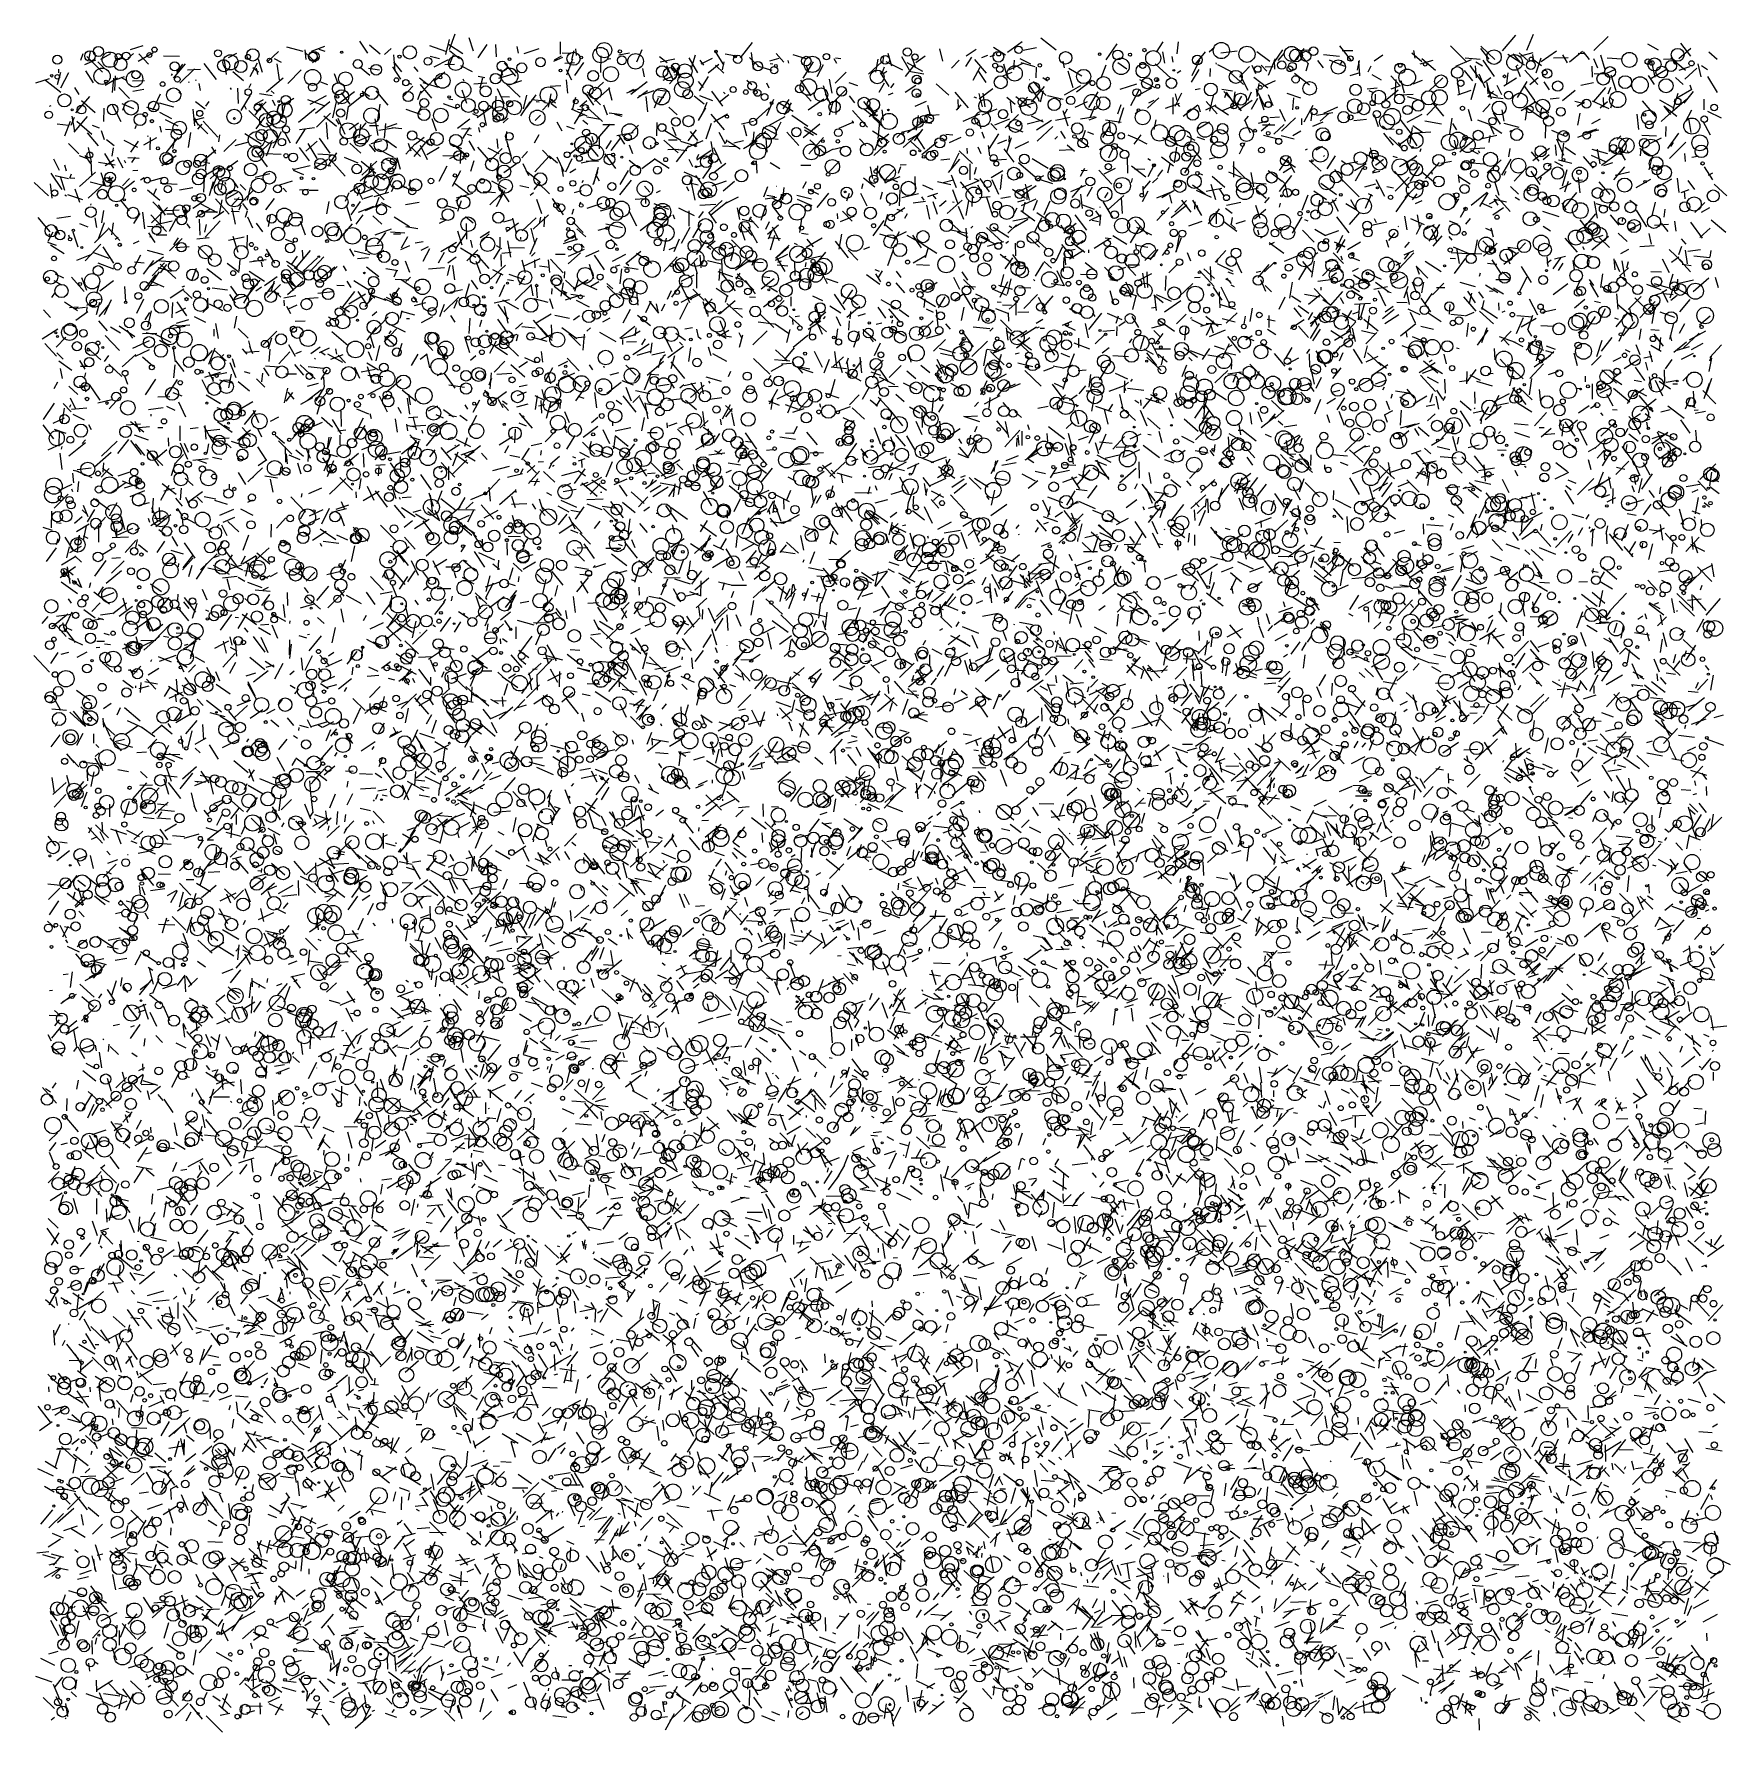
# Model space of a CAD drawing. Header units: millimetres. Extents: x -15 to 2017, y -16 to 2019.
import ezdxf

# ---------------------------------------------------------------- set-up
doc = ezdxf.new("R2010")
doc.units = ezdxf.units.MM

msp = doc.modelspace()

# ---------------------------------------------------------------- linework, layer by layer
at = {"color": 144}
for p, q in [((482.4, 2000), (489.1, 2018.8)), ((1177.6, 1964), (1176.9, 1963.7)), ((1462.2, 1914.1), (1451.5, 1911.7)), ((781, 1874.5), (778.3, 1869.1)), ((124.8, 1802.2), (143.5, 1782.2)), ((149.3, 1734), (133.4, 1738.7)), ((958.7, 1679.4), (974.3, 1692.5)), ((914.3, 1669.3), (933.6, 1685.7)), ((1270.6, 1684.2), (1288.2, 1676.7)), ((572.3, 1631), (585.6, 1625.1)), ((1948.2, 1599.5), (1954.1, 1599.6)), ((318.7, 1554.4), (303.1, 1539)), ((107.6, 1474), (108.9, 1488.3)), ((1649.6, 1498.8), (1640.2, 1485.9)), ((418.6, 1461.8), (414.7, 1474.6)), ((1346.7, 1484.9), (1358.7, 1475.7)), ((938.7, 1407.8), (942.7, 1423)), ((1875.4, 1414.5), (1881.9, 1420.1)), ((1844.2, 1333.9), (1863, 1314.1)), ((1759.7, 1258.9), (1771.3, 1276.8)), ((75.5, 1175.2), (89.2, 1159.6)), ((1657.8, 1058.4), (1659, 1039.7)), ((1807.6, 926.5), (1796.5, 912.4)), ((1424.8, 909.4), (1405.1, 909.1)), ((1459.8, 914), (1459, 907.8)), ((24.7, 827.6), (35.8, 836.6)), ((417.1, 783.6), (415.6, 769.6)), ((1404.3, 793.5), (1412.4, 779.3)), ((85.7, 746.6), (70.7, 734.2)), ((1465.5, 732.5), (1481.6, 730.9)), ((24.4, 689.8), (16.7, 687.7)), ((1989.9, 553.9), (2009.3, 567.9)), ((383.8, 491.2), (396.9, 489.7)), ((346.6, 401), (360.4, 411.9)), ((961.8, 396.2), (957.7, 399.1)), ((1365.4, 246.8), (1348.1, 261.3)), ((1467.6, 244), (1468.3, 242)), ((1823.8, 205.4), (1839.7, 206.5)), ((1902.1, 223.3), (1922.1, 207.7)), ((1194.2, 176), (1182.2, 194.7)), ((1724, 170.5), (1737.7, 174.2)), ((258.3, 147.2), (243.5, 132)), ((1644.9, 87.9), (1638.9, 76.4)), ((669.3, 58), (656.1, 51.4)), ((622.1, 28), (641.7, 37.5)), ((1036.9, 24.2), (1051, 26.7))]:
    msp.add_line(p, q, dxfattribs=at)
at = {"color": 234}
for p, q in [((1744.2, 1998.5), (1760.2, 2017.4)), ((1734.8, 1967.9), (1721, 1987.2)), ((957.8, 1952.3), (941.5, 1935.8)), ((218.6, 1802.7), (202.2, 1821.2)), ((583.3, 1828.5), (579.2, 1825.3)), ((408.9, 1679.9), (390.4, 1660.3)), ((1444.5, 1604.8), (1428.1, 1613)), ((1769.2, 1605.7), (1750.1, 1622.9)), ((405.3, 1581.2), (408.4, 1587.5)), ((1523.3, 1523.9), (1528, 1531.3)), ((289.8, 1514.6), (303.3, 1509)), ((519.5, 1525.1), (502.9, 1512.2)), ((944.2, 1491.6), (939.8, 1495.9)), ((556.9, 1465), (561.1, 1451.2)), ((1557.8, 1440.6), (1558.8, 1420.9)), ((1848.1, 1426.2), (1849.5, 1428.1)), ((1513.4, 1344.4), (1524.7, 1328.4)), ((1647.2, 1303.4), (1640.5, 1307.7)), ((1195.5, 1215.2), (1206.3, 1199.8)), ((1591.8, 1196.8), (1598.9, 1202.2)), ((1271.3, 1144.3), (1260.2, 1142.6)), ((511.6, 1098.7), (510.9, 1085.9)), ((1781.3, 960.3), (1765, 977.9)), ((1609.5, 957.7), (1601.2, 943.3)), ((210.1, 893.4), (223.2, 898.4)), ((588.4, 897.7), (570.5, 908.1)), ((1991.3, 892.1), (1971.9, 900.6)), ((467.1, 890.3), (465.5, 876.8)), ((715.8, 819.5), (702.3, 821.4)), ((1735.4, 813.3), (1729.9, 827.1)), ((658.9, 812.3), (639.8, 810.6)), ((363.6, 436.7), (357.4, 451.6)), ((564.3, 444.7), (548, 451.9)), ((1344.5, 459.1), (1343.5, 453.5)), ((949.6, 360.9), (968.6, 375.1)), ((1054.9, 301.8), (1054.4, 296.9)), ((1858.4, 217.8), (1857.4, 215.5)), ((345.8, 152.5), (355.8, 153)), ((626.8, 144.5), (640.5, 133.1)), ((1420, 138.2), (1422.8, 146.8)), ((118.9, 53.7), (121.6, 47.4)), ((391.7, 42.7), (395.7, 58.3)), ((1746.2, 16.6), (1749.3, 29))]:
    msp.add_line(p, q, dxfattribs=at)
at = {"color": 160}
for p, q in [((1773.3, 1999.3), (1781.4, 2018.4)), ((278.6, 1963.7), (275.9, 1982.9)), ((1986.9, 1816.9), (1974.8, 1804.8)), ((416.3, 1799.6), (434.6, 1787.9)), ((551.8, 1724.4), (559.2, 1723.2)), ((1665, 1715), (1675, 1714.8)), ((1154.8, 1594.9), (1166.6, 1599.9)), ((1823.7, 1547.5), (1834.3, 1556.4)), ((792.9, 1538.3), (792.8, 1545.8)), ((1168.5, 1543), (1168.5, 1525.7)), ((678, 1525), (697.5, 1514.8)), ((862.5, 1492.2), (850.8, 1500.7)), ((853.8, 1489), (851.9, 1486.1)), ((1549.9, 1505.7), (1559.1, 1502.1)), ((94.9, 1481.4), (76.8, 1468.5)), ((691.1, 1439.1), (675.9, 1458.4)), ((816.3, 1304), (815.1, 1322.9)), ((1233.6, 1323.7), (1239.4, 1308.1)), ((1509.6, 1328.6), (1504.2, 1325.4)), ((1619, 1321.8), (1636.6, 1340.9)), ((63.6, 1283.5), (59.2, 1283.1)), ((1448, 1255.7), (1456.5, 1258)), ((93, 1211.5), (111.9, 1195.8)), ((553.5, 1145.7), (558.9, 1140.1)), ((1457.5, 1140.4), (1465.2, 1142.5)), ((1476.8, 1146.7), (1470.5, 1144.7)), ((160.5, 1102.5), (145.7, 1121.7)), ((194.4, 1127.8), (199.3, 1108)), ((1782.6, 1133.1), (1763, 1126.6)), ((1990, 1063), (2007.1, 1080.1)), ((1115.1, 1068.5), (1122.3, 1057.9)), ((984.9, 1027.3), (977.9, 1033.5)), ((260.2, 955.1), (256.5, 970.8)), ((697.9, 933.9), (695.1, 947.3)), ((451.1, 916), (448.9, 932.6)), ((546, 930.8), (530.4, 925.8)), ((334, 885.3), (324.4, 898.8)), ((1657.7, 875.5), (1673.7, 871.1)), ((1733.1, 866.5), (1715.1, 880.3)), ((826.3, 849.2), (818.9, 865.8)), ((1678.3, 851.7), (1675, 857.1)), ((18.6, 841.7), (2.6, 842.6)), ((1289, 711.8), (1277.3, 711.4)), ((165.6, 681.9), (152.1, 690.3)), ((1033.6, 691.3), (1029, 671.9)), ((150.8, 655.7), (155.6, 666.9)), ((1939.7, 618.2), (1948.7, 621.4)), ((1050.6, 510.7), (1050.2, 509.9)), ((1965.6, 445.9), (1945.9, 457.8)), ((1717.3, 416.9), (1707.3, 408.5)), ((1823.1, 371.9), (1805.4, 372.5)), ((597.6, 336.5), (581.7, 327.5)), ((1596.1, 308.9), (1603.2, 312.7)), ((1812.6, 306.3), (1823.8, 304.5)), ((235.3, 298.6), (226.2, 279.3)), ((920.3, 288.8), (926.5, 273.6)), ((739.6, 278.6), (725, 261.5)), ((1024.6, 193.1), (1005.5, 212.3)), ((431.7, 175.1), (439.6, 163.8)), ((1953.8, 148.8), (1973.2, 158.3)), ((1154.8, 126.1), (1142.1, 128.7)), ((1853.1, 141.2), (1847.7, 132.7)), ((1430.4, 104), (1445.1, 89.8)), ((1226.2, 13.2), (1242.3, 13.1))]:
    msp.add_line(p, q, dxfattribs=at)
at = {"color": 172}
for p, q in [((1853.6, 1998.9), (1870.9, 2015.7)), ((69.5, 1976.9), (61.3, 1985.2)), ((629.8, 1988.5), (622.7, 1969.4)), ((922.9, 1967.9), (930.5, 1982.1)), ((984, 1934), (994.3, 1920.3)), ((1590.5, 1922.3), (1595.2, 1907.9)), ((204.2, 1849.3), (197.7, 1833.2)), ((868.8, 1823), (874.8, 1819.2)), ((194.4, 1774.5), (179.8, 1772.7)), ((1482.9, 1746.4), (1502.7, 1754.6)), ((1142.5, 1703.2), (1151.4, 1722.2)), ((1646.6, 1702.3), (1658, 1685.7)), ((1430.2, 1637), (1415.2, 1656.4)), ((1901.9, 1603.9), (1910.7, 1602.4)), ((218.4, 1534.5), (200.3, 1533.1)), ((492.5, 1517.6), (486.1, 1500.7)), ((767.8, 1436.8), (748, 1451)), ((863.5, 1445.8), (870.7, 1459.1)), ((36.9, 1397.6), (38.3, 1416.4)), ((1188.1, 1383.3), (1203, 1385.5)), ((688.6, 1328.1), (697.7, 1337.4)), ((366.6, 1260), (365.4, 1251)), ((487.5, 1180.5), (495.9, 1177.4)), ((1221.6, 1126.1), (1237.1, 1139)), ((444.7, 1069.3), (456.1, 1085.5)), ((562.1, 1080), (558.5, 1062.2)), ((1930.7, 1029.8), (1947.8, 1020.4)), ((478.5, 963.2), (474.9, 980.4)), ((1225.1, 944.6), (1242.4, 957.5)), ((1265, 924.3), (1266.6, 933.4)), ((1558.1, 920.5), (1570, 932.7)), ((1721, 918.8), (1710.6, 912.9)), ((1914.7, 921.1), (1913, 929.4)), ((557.9, 901.6), (567.9, 904.4)), ((867.2, 838.7), (881.2, 830.7)), ((493.3, 805.2), (499.5, 815.5)), ((1147, 818.5), (1162.9, 815.4)), ((619.2, 753.4), (630.8, 765.9)), ((887.7, 735.5), (903.2, 723.5)), ((434.4, 723.1), (442.1, 714.3)), ((878.4, 702.1), (894.2, 685.7)), ((513.7, 645.8), (515.3, 664)), ((772.4, 566.6), (774.7, 560.7)), ((1586, 551.6), (1599.1, 531.8)), ((1824.6, 539.8), (1805.6, 522.6)), ((380.1, 521.2), (387.4, 503.5)), ((1467.3, 425.1), (1483, 428.8)), ((1508.9, 414.8), (1527.7, 428.4)), ((683.2, 426.4), (667.8, 408.6)), ((1719.3, 405.3), (1713.6, 413.3)), ((1763.2, 394.5), (1765.3, 381.2)), ((1847.2, 358.4), (1847, 375.4)), ((508.6, 302.6), (527.9, 310.2)), ((535, 302.4), (542.6, 303)), ((73.3, 261.2), (79, 274)), ((1790.3, 268.1), (1779.2, 279.8)), ((1677.6, 220.8), (1672.6, 223.4)), ((1087.5, 191.4), (1099.2, 189.3)), ((1298.2, 155), (1279.4, 168.3)), ((1776.4, 171.2), (1759.3, 169.5)), ((596, 127.2), (614.2, 143)), ((1565.9, 4.9), (1552, 14.7))]:
    msp.add_line(p, q, dxfattribs=at)
at = {"color": 150}
for p, q in [((43.3, 1994.9), (40.5, 1986.9)), ((571.8, 1995.4), (590, 2001.4)), ((1428.3, 1934.9), (1408.3, 1926.6)), ((1052.8, 1752.9), (1038, 1744)), ((1148.5, 1737.5), (1157.6, 1750.7)), ((588.1, 1702.4), (586.9, 1717.1)), ((1299.4, 1702.9), (1295.9, 1711.7)), ((682.1, 1649.9), (662.7, 1661)), ((298.5, 1636), (305.2, 1638.5)), ((1317.6, 1636.5), (1329.7, 1621.6)), ((531.4, 1575.8), (550.9, 1590.2)), ((1026.1, 1600.6), (1042.5, 1592.3)), ((813.4, 1573.6), (821.4, 1566.4)), ((1118, 1553.9), (1098.7, 1560.2)), ((707.6, 1390.7), (692.7, 1409.8)), ((928.4, 1337.3), (934.3, 1353.7)), ((790.8, 1342.8), (778, 1331.2)), ((1687.7, 1317.4), (1701, 1317.6)), ((1957.3, 1250.1), (1941.1, 1265.4)), ((1450.5, 1249.9), (1433.1, 1258.2)), ((502.2, 1236.9), (512.6, 1227.4)), ((1194.6, 1177), (1202.5, 1188.9)), ((495.6, 1117.9), (477, 1105.8)), ((350.4, 1037.9), (348.1, 1029.1)), ((189.2, 1014.8), (183.4, 998.2)), ((1850, 1014.1), (1837.8, 1001.1)), ((1938.8, 968.8), (1948.3, 976.5)), ((800.7, 886.9), (816.1, 897.3)), ((818.9, 912.6), (806, 896.7)), ((595.9, 885.4), (607.6, 872.4)), ((767.1, 893.5), (757.8, 886.7)), ((179, 834.7), (179.6, 824.3)), ((1742.9, 840.9), (1758.3, 835.8)), ((1679, 760.3), (1673, 765.6)), ((241.4, 689.6), (222.6, 696.4)), ((1339.3, 672.1), (1344.7, 654.2)), ((693.9, 653.1), (688.6, 665.1)), ((1942.2, 665.5), (1942.4, 667.1)), ((573.3, 619.9), (579.1, 622.4)), ((1236.8, 581.2), (1242.3, 600.3)), ((1855.8, 549.2), (1868.6, 563.9)), ((545.2, 540.7), (557.3, 530.9)), ((1396.1, 511.3), (1399.3, 521.8)), ((1398.6, 500.9), (1409.7, 498.6)), ((963.3, 438.7), (959.8, 424.4)), ((991, 406.6), (976.4, 414.8)), ((723.1, 402.7), (711.2, 395.8)), ((295.6, 288.3), (280, 290)), ((1085.6, 295.2), (1090.4, 299.2)), ((1266, 272.7), (1274.5, 275.8)), ((1675, 243.8), (1664.2, 236.1)), ((1392.6, 181.6), (1381.5, 189.1)), ((1807.2, 203.3), (1810.5, 187.3)), ((777.8, 135.1), (793.6, 146.6)), ((833.9, 145.3), (832.1, 162.6)), ((1466.4, 62.3), (1453, 71.9)), ((1273.5, 56), (1262, 48.1))]:
    msp.add_line(p, q, dxfattribs=at)
at = {"color": 178}
for p, q in [((50.3, 1987.9), (52.4, 1997.6)), ((862.3, 1960.4), (865, 1954.1)), ((628.4, 1929.1), (647.1, 1920.8)), ((879.5, 1913), (873, 1900.4)), ((156.8, 1894.7), (142.4, 1876.3)), ((1789.6, 1838.3), (1778.8, 1854.4)), ((1388, 1827), (1373, 1837.6)), ((917.1, 1812.8), (899.5, 1820.4)), ((1365.8, 1819.1), (1351.7, 1805.1)), ((1522.8, 1804.1), (1525.2, 1819.6)), ((79.6, 1792.5), (77.5, 1778.1)), ((26, 1778.1), (26.6, 1775.2)), ((660.7, 1783.8), (674.2, 1787.2)), ((643.7, 1762.8), (640.4, 1767.1)), ((1819.9, 1752), (1806.5, 1749.1)), ((1737.4, 1742.6), (1726.3, 1743.7)), ((1999.3, 1727.4), (2002.8, 1714.8)), ((730, 1695.5), (732.6, 1684.6)), ((1938.6, 1599.9), (1938.4, 1616.5)), ((379, 1558.5), (369.1, 1538.9)), ((123.4, 1433.3), (121.7, 1438.2)), ((26.9, 1404.3), (23.6, 1391.1)), ((429.2, 1333.9), (433.1, 1319)), ((146.1, 1295.7), (139.6, 1296.8)), ((1022.8, 1264), (1028.6, 1266.2)), ((97.6, 1256.9), (108.3, 1254.3)), ((854.8, 1189.1), (860.3, 1206.8)), ((1248.7, 1206.1), (1239.5, 1204.5)), ((1454.6, 1210.9), (1459.2, 1191)), ((1923.3, 1082.8), (1923.3, 1065.8)), ((1250.6, 1033.2), (1262.6, 1037.7)), ((196, 990.6), (179.3, 1000.7)), ((997.2, 928.5), (990, 923.5)), ((1138.4, 901.6), (1136.2, 912.5)), ((1779.8, 906.6), (1772, 898.5)), ((892.7, 883.1), (905, 880.4)), ((950.6, 879.7), (942.4, 889.5)), ((1088, 798.7), (1105.9, 803.8)), ((864.3, 742.3), (873.7, 743.5)), ((277.1, 698.7), (288.4, 689.6)), ((824.8, 576.1), (843.5, 562.9)), ((354.1, 548.9), (367.1, 533.9)), ((409.2, 530.5), (391.4, 545.2)), ((806, 535.9), (787.1, 530)), ((110.7, 470.8), (96.7, 490.1)), ((1548.3, 386.1), (1554.1, 401.4)), ((1377.7, 321.4), (1385.5, 315.6)), ((941.6, 302.6), (929.2, 294.9)), ((74.3, 270.8), (90.8, 255.5)), ((302.1, 207.1), (321, 211.8)), ((1467.5, 206), (1464.3, 190.1)), ((1808.8, 171.5), (1802.6, 176.6)), ((898.1, 132.5), (883.9, 150.6)), ((313.5, 132), (307.2, 116.1)), ((706.1, 116.1), (700.6, 106.3)), ((758.5, 107.8), (766.7, 104.4)), ((1447.7, 106.8), (1454.4, 104.9)), ((1724.1, 50.6), (1731.4, 67.8)), ((1864.8, 47.8), (1866.5, 53.3))]:
    msp.add_line(p, q, dxfattribs=at)
at = {"color": 41}
for p, q in [((64.7, 1988.4), (76.6, 1995.3)), ((1551.6, 1986), (1549.5, 1981.2)), ((16.8, 1948.7), (-1.8, 1962.9)), ((1340.4, 1929.8), (1357.2, 1935.8)), ((62, 1884.9), (48.6, 1900.5)), ((626.3, 1874.6), (645, 1889.8)), ((668.7, 1875.3), (681.5, 1857.7)), ((863.6, 1778.8), (876.9, 1790)), ((6.1, 1702.8), (10.2, 1709.2)), ((1245.2, 1591), (1249.3, 1591)), ((1974.9, 1572.6), (1965.9, 1573.4)), ((784, 1524.3), (800.7, 1537.8)), ((897.1, 1532.9), (878.2, 1535.7)), ((1501.8, 1537.2), (1495.4, 1528.9)), ((1211.4, 1522.4), (1198.5, 1522.4)), ((460.8, 1472.4), (448.3, 1490.9)), ((1607.3, 1488.6), (1596.2, 1471.5)), ((1055, 1473.9), (1052.9, 1466.2)), ((1524.8, 1464.1), (1507.9, 1481.4)), ((1872.6, 1466.6), (1862.5, 1462.9)), ((839.8, 1434.4), (858.7, 1453.5)), ((1078.9, 1387.4), (1098.8, 1374.1)), ((1732.7, 1321.9), (1727.6, 1318.5)), ((210.8, 1259.9), (225.7, 1276.3)), ((1987.2, 1262), (1991.4, 1256.6)), ((1908.4, 1204.9), (1897.3, 1221.1)), ((447.8, 1117.1), (458, 1115.1)), ((1661.1, 1116.9), (1649.8, 1104.4)), ((1389.2, 1096.2), (1372.8, 1084.5)), ((281.7, 1068.6), (284.4, 1073.5)), ((582.3, 1053.1), (589.6, 1072.4)), ((1944, 1061.7), (1938.8, 1065.7)), ((1294.5, 1051.2), (1281.3, 1031.7)), ((1484.2, 1034.4), (1466.2, 1053.5)), ((1589.4, 1008), (1581, 999.7)), ((1855.5, 1000.3), (1855.4, 992.1)), ((866.9, 976.2), (874.5, 980.4)), ((1357.5, 982.2), (1340.8, 964.2)), ((1987.5, 967.8), (1992, 969.7)), ((234.9, 926.4), (246.1, 915.6)), ((1190.8, 926.7), (1199.2, 920.5)), ((1358.1, 931), (1365.3, 915.8)), ((1982.5, 780), (1980, 781.4)), ((939.4, 756.2), (943.7, 770.7)), ((1386.4, 718.5), (1387.2, 730.4)), ((1417.9, 714.5), (1414.5, 728.1)), ((896.9, 673.5), (911.8, 690.4)), ((1620.3, 633.6), (1621.6, 617.2)), ((312.9, 606.5), (326.3, 612.2)), ((1770, 593.2), (1757.4, 606.4)), ((1860.3, 606.9), (1855.6, 609.6)), ((1217.9, 577.6), (1219.8, 558.3)), ((296.2, 557.1), (312.3, 537.4)), ((696.5, 538.2), (712.9, 528.6)), ((157.3, 479.5), (157.3, 498.5)), ((753.5, 447.8), (738, 460.1)), ((647.5, 383.8), (643.4, 370.7)), ((796.6, 382.7), (801.1, 371.4)), ((30.1, 328.8), (38.7, 335.8)), ((1552.1, 341), (1571, 342.1)), ((1753.3, 281.2), (1771.9, 272.9)), ((939.2, 236.4), (929.4, 252.3)), ((906.3, 208.8), (888.4, 210.3)), ((16.2, 179.7), (6, 170.2)), ((226.7, 133.4), (213.2, 123.9)), ((1024.8, 109.2), (1037.6, 89.2)), ((1668.2, 81.1), (1667.2, 93)), ((1136.2, 49.8), (1141.6, 42.2))]:
    msp.add_line(p, q, dxfattribs=at)
at = {"color": 6}
for p, q in [((97.2, 1989.4), (103.7, 1995.5)), ((1496.4, 1987.4), (1506.5, 2001.3)), ((102.7, 1962.8), (116.9, 1963.1)), ((752.7, 1796.7), (750.7, 1802.2)), ((910.5, 1772.9), (918.3, 1763.8)), ((74, 1693.9), (62.2, 1680.4)), ((791.5, 1685.2), (791.9, 1680.3)), ((1863.5, 1651.6), (1856.8, 1631.7)), ((806.7, 1557.3), (808.2, 1550.3)), ((1454.3, 1418.3), (1449.5, 1421.5)), ((896.9, 1395.7), (880.4, 1398.4)), ((1621.7, 1378.4), (1631.1, 1384.7)), ((543.6, 1316.6), (555.6, 1326.4)), ((1290.4, 1334), (1282.7, 1325.9)), ((1861.9, 1316.7), (1862.2, 1321.2)), ((1740.2, 1235.3), (1744.4, 1221.8)), ((1727.9, 1215.5), (1721.1, 1203.8)), ((927.4, 1189.4), (943.3, 1188.3)), ((442.5, 1127.3), (457.1, 1138.9)), ((1175.5, 1103.7), (1161.1, 1092.5)), ((583, 1053.7), (582.8, 1050.7)), ((377.7, 981), (386.9, 986.9)), ((82, 908.8), (95.7, 911.3)), ((1505.5, 845.7), (1503.5, 848.8)), ((1044.9, 765.1), (1045.6, 766.8)), ((381.5, 695.3), (385, 713.9)), ((251.7, 687.8), (258.6, 694.4)), ((847.8, 468.1), (851.9, 465.3)), ((38.2, 448.6), (57.6, 437.1)), ((875.1, 446.9), (876.3, 455.2)), ((1390.9, 452.3), (1375.1, 467.7)), ((520.5, 428.3), (529.8, 439.2)), ((486.6, 416.8), (494.4, 422.1)), ((1334.9, 346.8), (1347.3, 361.8)), ((1314.9, 258.8), (1299.3, 275.2)), ((668, 214.1), (655.9, 214)), ((1535.7, 213.6), (1527.3, 202.6)), ((1778.4, 206.2), (1789, 216)), ((520.2, 173.2), (512.9, 185.3)), ((1192.3, 187.4), (1208.8, 175.7)), ((1640.4, 125.1), (1648.1, 125.9)), ((476.4, 87.7), (484.8, 93.6)), ((582, 24.6), (585.4, 10.8))]:
    msp.add_line(p, q, dxfattribs=at)
at = {"color": 239}
for p, q in [((100.4, 2000), (115.5, 2005)), ((1471.4, 1976.6), (1471, 1987.2)), ((1315.7, 1856.5), (1303.4, 1856.8)), ((56.1, 1756.9), (74.4, 1750.3)), ((1935.5, 1749.2), (1944, 1733)), ((272.6, 1722.4), (268.7, 1710.9)), ((1611.9, 1720.3), (1627.6, 1728.1)), ((294.3, 1589.1), (286.5, 1578.7)), ((1104.7, 1525.6), (1107, 1538)), ((1044.7, 1504), (1030.9, 1497.5)), ((1802.3, 1404.6), (1786.1, 1422.5)), ((1384.5, 1340.7), (1381.6, 1338.9)), ((435.4, 1317), (419.9, 1302.6)), ((1458.8, 1240), (1472.6, 1241.4)), ((1749.7, 1251.1), (1738.4, 1258.3)), ((782.7, 1232.5), (778.5, 1214.6)), ((1242.2, 1241.2), (1226.3, 1239.8)), ((432.1, 1157.2), (443.5, 1145.5)), ((770.8, 1158.1), (757.7, 1156.3)), ((1338.3, 1105.7), (1318.5, 1108.7)), ((1819.9, 1082.6), (1834.7, 1090.4)), ((429.8, 1047.2), (441.6, 1065.2)), ((703.4, 1056.7), (689.2, 1065.7)), ((173.8, 960.3), (167.3, 941.1)), ((741.4, 944.4), (755.7, 940.1)), ((1105.1, 859.6), (1086.7, 854.2)), ((1685.2, 833.5), (1691.1, 838)), ((72.3, 767.7), (76.9, 751.8)), ((1765, 716.7), (1782.2, 732.6)), ((190.2, 718), (206.3, 698.2)), ((1071.3, 704.6), (1072.4, 712)), ((1895.3, 706.1), (1907.5, 687.8)), ((1648.8, 635.3), (1651.6, 637.1)), ((506.3, 524.9), (524.7, 533.8)), ((657.5, 491.2), (656.7, 475.2)), ((830.7, 375.8), (815.9, 392)), ((1573.6, 331.5), (1562.6, 313)), ((1685.2, 336.1), (1696.3, 345.3)), ((1370.3, 234.4), (1359.1, 223.1)), ((408.4, 183.5), (412.1, 196.8)), ((2.2, 77.6), (13.7, 80.7)), ((162.4, 21.9), (172.3, 34.3))]:
    msp.add_line(p, q, dxfattribs=at)
at = {"color": 34}
for p, q in [((109.6, 1986.2), (127.5, 1996.4)), ((149.4, 1969.1), (150.5, 1971)), ((1413.2, 1949.2), (1421.5, 1936.5)), ((1304, 1923.1), (1307.7, 1927.1)), ((441.2, 1886.7), (452.2, 1895)), ((241.5, 1889.2), (225.2, 1884.6)), ((769.2, 1830.4), (766.8, 1835.8)), ((1077.8, 1818.8), (1069.8, 1811.9)), ((751.7, 1758.1), (758.1, 1773.4)), ((1137.1, 1766.5), (1119.3, 1775.2)), ((1799, 1740), (1797.7, 1751.9)), ((1391.2, 1634.2), (1410.7, 1631.1)), ((656.4, 1589.3), (658.5, 1570.6)), ((1115.3, 1560.6), (1100.3, 1560)), ((1497.9, 1550.1), (1482.6, 1547.6)), ((1832.4, 1520.5), (1823.1, 1529.1)), ((1436.7, 1468.4), (1451.2, 1487.4)), ((1276.2, 1416.2), (1261, 1430.4)), ((1649.4, 1431.9), (1649.8, 1419.5)), ((1311, 1407.4), (1291, 1406.5)), ((57.6, 1368.9), (71.2, 1387.9)), ((1857.9, 1332.8), (1838.9, 1347.1)), ((234.1, 1323.4), (251.4, 1311.2)), ((1795.8, 1325.1), (1787.4, 1319.8)), ((1417, 1310.6), (1430.9, 1294.8)), ((1437.2, 1250.4), (1449.6, 1247.1)), ((46.7, 1189.4), (31.8, 1207.1)), ((154.4, 1193.7), (172.1, 1204.2)), ((1099.4, 1079.3), (1094.9, 1089.8)), ((1517.7, 1088.1), (1509.6, 1072.5)), ((1981.1, 1040.6), (1981.8, 1041.5)), ((1621.6, 981.6), (1640.8, 999.5)), ((1410.9, 952.7), (1423.8, 968.3)), ((39.3, 918.3), (24.7, 925.4)), ((878.2, 933.5), (874.4, 925)), ((664.8, 891.6), (670.6, 898.1)), ((170.7, 863.8), (180.5, 858.7)), ((1048.3, 873.7), (1049.4, 871.7)), ((1550.7, 843.7), (1533.2, 837.6)), ((1920.2, 846.5), (1934.6, 854.2)), ((1009.1, 761.9), (1028.2, 768.7)), ((1842.1, 694.3), (1844.4, 678.4)), ((1070.7, 651.9), (1074.5, 632.2)), ((806.4, 563.2), (802.3, 580.9)), ((1809.1, 553.8), (1822.8, 536.8)), ((589.1, 492.6), (605.9, 496.3)), ((437.6, 429.3), (437, 445.1)), ((1300.5, 420.1), (1295.9, 435.6)), ((723.2, 413.4), (739.7, 395)), ((337, 353.9), (353.5, 336.8)), ((1187.5, 312.5), (1200, 326.8)), ((1200.1, 310.3), (1207.8, 304.7)), ((1788.5, 306.4), (1798, 321.2)), ((736, 280.9), (745.7, 264.6)), ((1856.2, 271), (1863.2, 283.6)), ((1447.9, 198.6), (1434.6, 214.1)), ((1669.5, 199.8), (1667.2, 187.4)), ((1841.2, 157.5), (1836.5, 167.2)), ((221.6, 105.1), (234.8, 124.9)), ((443.7, 44.5), (448.7, 61.5)), ((1931.4, 73.3), (1916.2, 71.5)), ((664.3, 42), (658.3, 32.7)), ((491.7, 15.4), (493.8, 7.1))]:
    msp.add_line(p, q, dxfattribs=at)
at = {"color": 195}
for p, q in [((110.3, 1995.1), (121.7, 1982.7)), ((666.9, 1933.7), (671.3, 1922)), ((709.9, 1944.8), (727.7, 1951.2)), ((720.2, 1925.3), (718.2, 1943.8)), ((876.6, 1936.6), (894.2, 1926.4)), ((889.3, 1940.4), (882.1, 1929)), ((76.6, 1834.8), (75.5, 1848)), ((1806.3, 1668.4), (1790.2, 1669)), ((1249.7, 1640.9), (1231.2, 1648.2)), ((1610.8, 1582.2), (1612.3, 1587.4)), ((1664.3, 1584.8), (1667.7, 1569.2)), ((966.9, 1552.8), (954.4, 1558.8)), ((292.4, 1464), (310, 1445.6)), ((78.7, 1434.4), (83.3, 1416.3)), ((1632, 1371.7), (1612.5, 1389.5)), ((832, 1308.7), (826.2, 1322.7)), ((127.9, 1303), (119.4, 1319.5)), ((1159.9, 1310.6), (1158.8, 1311.1)), ((353.6, 1269), (333.8, 1259.9)), ((1835.7, 1183.5), (1819.5, 1199.5)), ((1605.3, 1169.9), (1612.9, 1165.3)), ((586.8, 1072.1), (596.7, 1067.3)), ((321.9, 1025.5), (322.2, 1011.5)), ((477, 1007.3), (460, 1016.4)), ((793.5, 1000), (805.7, 990)), ((770.1, 975.3), (763.7, 987.9)), ((823.3, 990.9), (829.8, 987)), ((1595.6, 951.4), (1588.3, 945.6)), ((1718.8, 942.4), (1731.5, 943)), ((570.1, 869.3), (563.5, 881.5)), ((738.2, 878.3), (747.9, 888.5)), ((769, 863.1), (750.7, 856.5)), ((1663.4, 843.8), (1659.7, 830.4)), ((1543.8, 832.5), (1533.6, 832.9)), ((100.6, 758.2), (89, 751.3)), ((1732.4, 718.6), (1725.6, 733.7)), ((1686.8, 681.9), (1693, 701.2)), ((1209.2, 653.9), (1201.3, 658.8)), ((760.3, 605.5), (743.4, 619.6)), ((205.6, 511.9), (192.5, 498.1)), ((830.8, 510.8), (824.9, 495.3)), ((879.6, 474), (861, 479)), ((1336.6, 466.4), (1319.8, 476.9)), ((1903.9, 459.8), (1913.7, 458.3)), ((94.5, 425.7), (101.7, 434.5)), ((1415.8, 427.4), (1399.5, 410.4)), ((1912.4, 428.5), (1906, 429.9)), ((604, 373.3), (593.6, 363)), ((1914.4, 364.6), (1927.9, 367.8)), ((392.5, 364), (384, 347.6)), ((1634.6, 357.5), (1619.5, 356)), ((156.6, 255.2), (139.4, 244.2)), ((193.1, 212.4), (210.5, 211.5)), ((1473.5, 189.5), (1464.5, 178.4)), ((1893.9, 171.3), (1893.3, 154.1)), ((1854.3, 120.8), (1850.7, 111.4)), ((717.8, 88.9), (737.2, 84.6)), ((438.2, 78.8), (421, 61.7)), ((502.4, 37.7), (495.9, 50.8)), ((1254.7, 49), (1270.8, 56.4)), ((1044.7, 14.5), (1048.8, 34))]:
    msp.add_line(p, q, dxfattribs=at)
at = {"color": 212}
for p, q in [((217.6, 1990.7), (227.7, 1995.7)), ((203.5, 1964.1), (188.7, 1983.5)), ((119.5, 1931.1), (132.6, 1927.5)), ((1884.5, 1879.1), (1891.4, 1867.5)), ((1717.3, 1812.1), (1727, 1828.3)), ((1003.1, 1795.3), (989.9, 1776.7)), ((112.2, 1753.8), (104.3, 1738.6)), ((1886, 1755.7), (1895.5, 1761)), ((842.6, 1747.7), (825.3, 1735.7)), ((1745.5, 1707), (1733.4, 1714.3)), ((806.3, 1675.4), (813.1, 1658)), ((764.6, 1665.3), (773.6, 1667.1)), ((1002, 1627.8), (990.9, 1616.9)), ((879.7, 1603.8), (882.5, 1603)), ((809.5, 1557.6), (819.3, 1574.7)), ((1060.7, 1564.3), (1062.6, 1582.3)), ((1711.4, 1570.2), (1710.5, 1569.4)), ((1812.6, 1556.9), (1814.6, 1549.8)), ((1748.5, 1433.1), (1748, 1451.5)), ((124.6, 1429.6), (143.5, 1441.6)), ((163.4, 1429.7), (162.4, 1439.5)), ((1971, 1416.7), (1972.4, 1400.9)), ((811.5, 1361.1), (809.4, 1352.1)), ((217.7, 1291.1), (200.9, 1282.3)), ((191.3, 1220.5), (209.4, 1206.5)), ((1616, 1206.6), (1611.1, 1187.4)), ((1777, 1115.1), (1781.1, 1107.2)), ((489.4, 1094.7), (494.2, 1097)), ((1940.8, 1055.9), (1938.4, 1052.2)), ((1228.9, 1008.6), (1231.3, 1023.8)), ((431.8, 944.5), (429.8, 931.6)), ((363.2, 918.7), (371.4, 919.9)), ((517.8, 862.7), (518.6, 872.1)), ((1034.7, 844.8), (1018.1, 847.6)), ((1378, 823.4), (1374.3, 813.6)), ((1793.3, 771.1), (1796.6, 770.1)), ((290.5, 750.9), (273.3, 735.9)), ((1802.2, 684.8), (1792.7, 699.3)), ((1757.4, 660.3), (1745.7, 656.8)), ((129.2, 589.5), (127.4, 578.1)), ((363.2, 574.7), (377.1, 569)), ((1264.3, 558.2), (1246.7, 567.5)), ((697.4, 504), (696.1, 511.1)), ((1582.3, 457.9), (1576, 442.8)), ((1514.6, 351), (1528.8, 366.9)), ((1877.5, 360.1), (1882.9, 353.9)), ((263.3, 322.9), (251, 336.2)), ((203.6, 230.9), (193.4, 237.6)), ((774.8, 194.2), (765.2, 196.8)), ((825.8, 169.5), (811.8, 182.9)), ((1731.7, 180.1), (1746.2, 178)), ((1761.7, 148), (1780.8, 157.3)), ((788.5, 113.5), (773.8, 95.9)), ((1864.9, 17.3), (1878.9, 9.2))]:
    msp.add_line(p, q, dxfattribs=at)
at = {"color": 128}
for p, q in [((277.4, 1997.6), (264.8, 1985.9)), ((1217.4, 1986.3), (1219.1, 1978.1)), ((419.3, 1911.1), (406.7, 1906.7)), ((1795.8, 1909.3), (1795.6, 1893.9)), ((1150, 1868.2), (1131.9, 1867.1)), ((1086.4, 1843.6), (1074, 1840.4)), ((639.3, 1645.3), (625.4, 1659.4)), ((1718.1, 1603.5), (1705.7, 1610.1)), ((1936.3, 1584.7), (1927.8, 1603.5)), ((765.3, 1580.1), (778.6, 1568.8)), ((906.9, 1569.5), (893.7, 1565.1)), ((1533.6, 1576), (1544.3, 1582.5)), ((557.8, 1536), (542.1, 1526)), ((1973.8, 1440.6), (1974.9, 1438.4)), ((220.2, 1384), (234.5, 1376.6)), ((1135.6, 1354.7), (1138.7, 1344.6)), ((934.7, 1326), (932.8, 1308.3)), ((1396.7, 1299.8), (1394.8, 1284.4)), ((618.4, 1268.3), (598.8, 1273.6)), ((1005.6, 1268.3), (989.6, 1261.3)), ((297.3, 1228.2), (301.9, 1234.1)), ((1854.2, 1228.6), (1854.1, 1237.7)), ((163.4, 1163.1), (161, 1177.8)), ((1691.7, 1169.9), (1672.8, 1156.9)), ((1826.3, 1134.4), (1835, 1122.9)), ((1037.7, 1028), (1038.7, 1041.1)), ((1102.5, 918.2), (1102.9, 913.8)), ((1910.8, 905), (1911.3, 913.5)), ((1620.2, 885), (1631.6, 876.5)), ((1422.7, 839.8), (1405, 851)), ((1886.4, 821.1), (1893, 835.1)), ((477, 777.5), (488.7, 783.3)), ((1539.3, 707.8), (1536.4, 700.3)), ((603.9, 613.9), (616.7, 598.9)), ((928.5, 612.3), (930.3, 622.8)), ((645.9, 519), (651, 516.8)), ((781.1, 433.7), (772.3, 446.2)), ((1128, 383.3), (1122.9, 391.7)), ((426.1, 359.6), (407, 375.3)), ((1006.9, 251.9), (1014.4, 257.2)), ((1138.3, 254.4), (1139, 238.4)), ((1398.6, 208.8), (1381.8, 206.9)), ((565.1, 186.7), (571.6, 173.7)), ((601.8, 199.4), (613, 190.6)), ((477.1, 145.9), (487.5, 141.7)), ((749.7, 138.8), (736.6, 144.2)), ((1307.4, 97.9), (1322.3, 117.7)), ((1689, 98.2), (1681.9, 106.9))]:
    msp.add_line(p, q, dxfattribs=at)
at = {"color": 123}
for p, q in [((307.2, 1997.9), (287.6, 2002.8)), ((594, 1879.7), (604.1, 1869.3)), ((507.6, 1771.6), (509.8, 1763.1)), ((1519.3, 1784.8), (1532, 1777.1)), ((1408.2, 1699.8), (1397.9, 1715.4)), ((1680.6, 1683), (1681.7, 1694.5)), ((440.8, 1682), (425, 1686.4)), ((1310.4, 1641), (1315.4, 1656.9)), ((399.8, 1430.1), (418.2, 1411.9)), ((1184.8, 1421.8), (1188.1, 1427.5)), ((651.3, 1407.6), (638.6, 1420.5)), ((1542.3, 1409.8), (1550, 1409.4)), ((644.2, 1386.9), (630.4, 1401.2)), ((530.4, 1331.5), (548.1, 1344.5)), ((659.7, 1332), (671.6, 1314.9)), ((1396.5, 1273.3), (1387.8, 1267.7)), ((1705.3, 1204.9), (1714.1, 1205.4)), ((43.3, 1180.6), (35.6, 1166.1)), ((1937.1, 1168.4), (1954, 1186.5)), ((444.2, 1153.3), (426.4, 1165.3)), ((1504.3, 1157.2), (1524.3, 1174.4)), ((1081.7, 1147.4), (1086.1, 1159.5)), ((1230.3, 1046.9), (1211.7, 1066.9)), ((1824.3, 1057.8), (1829.9, 1057.7)), ((649.5, 975), (632.1, 959.5)), ((357.4, 939.7), (373.1, 940.7)), ((1352.5, 911), (1362.1, 929.1)), ((1950.3, 874), (1941.9, 888.5)), ((1659.7, 859.3), (1663.6, 839.7)), ((524.3, 837), (518.6, 829)), ((743.9, 850.3), (730.8, 840.2)), ((818, 793.7), (817.8, 787.8)), ((786.5, 784.6), (795.3, 789.2)), ((115.4, 770.7), (112.4, 760.5)), ((553.4, 719), (560.5, 712.2)), ((1774.6, 652.1), (1783.9, 645.7)), ((1830.4, 651.9), (1846.2, 666.3)), ((1188.8, 600.9), (1192.9, 608.7)), ((1184.7, 418.4), (1174.5, 430.3)), ((694.3, 398), (696.8, 400.1)), ((916, 385.2), (901.5, 390.9)), ((1664.1, 388), (1677.4, 404.9)), ((1187.3, 350.9), (1192.6, 337.8)), ((1065.8, 285), (1049.3, 272.7)), ((1267.2, 234.4), (1259.7, 248.7)), ((1817.7, 161.6), (1807, 145.4)), ((748, 103.2), (731.9, 111.1)), ((849.4, 108.2), (833.7, 111.4))]:
    msp.add_line(p, q, dxfattribs=at)
at = {"color": 106}
for p, q in [((309.1, 1999.7), (310.4, 1988)), ((151.8, 1965.9), (166, 1983.2)), ((1399.8, 1932.1), (1416.1, 1922)), ((1683.7, 1917.8), (1680.6, 1899)), ((784.5, 1860.7), (779.9, 1859.5)), ((1551.3, 1867.2), (1557.3, 1862.7)), ((224.4, 1821.1), (238.1, 1820)), ((476, 1757.1), (468.8, 1744.3)), ((235.9, 1696.1), (247.8, 1716.1)), ((1901.6, 1713.7), (1884.4, 1729.5)), ((1155.9, 1693.6), (1145.3, 1693.7)), ((1213.1, 1658.9), (1220.9, 1659.9)), ((318.4, 1582.7), (304, 1574.9)), ((1074.5, 1495.4), (1082.5, 1509.8)), ((1978.9, 1463.5), (1975.3, 1443.8)), ((1051.5, 1391.6), (1069.1, 1402.7)), ((1425.6, 1367.3), (1418.4, 1352.4)), ((896.1, 1348.5), (888.8, 1329.8)), ((11.4, 1321.1), (29.1, 1323.7)), ((387.1, 1216.5), (387.2, 1208.6)), ((719.8, 1159.4), (735.3, 1171.6)), ((720.6, 1115), (733, 1108.7)), ((468.5, 986.1), (451.5, 998.1)), ((237.4, 994.7), (243.5, 978.9)), ((1350.5, 958), (1354.1, 963.9)), ((1759.4, 943.3), (1766.5, 959.8)), ((299.5, 907.6), (289.1, 903.8)), ((45.8, 884.7), (64.9, 894.6)), ((1822.1, 839), (1804.3, 849.4)), ((1111.4, 787.2), (1118.7, 806.8)), ((455.4, 789.3), (468.9, 781.2)), ((532.9, 780.3), (522.3, 767.1)), ((1176.4, 774.4), (1176.6, 761.7)), ((1205.5, 750.9), (1187.5, 747.5)), ((394.6, 731), (404.4, 731.8)), ((655.3, 551.5), (673.9, 540.4)), ((1556, 534), (1553, 525.7)), ((585.8, 462.4), (566.1, 457.4)), ((1900.9, 321.9), (1883.9, 322.1)), ((326.5, 299.3), (322.8, 304.9)), ((520.6, 275.3), (503.3, 258.4)), ((796.7, 283.4), (794.2, 268.8)), ((740.5, 205.2), (752.8, 185.8)), ((1620.8, 147.4), (1628.6, 164)), ((403, 142.2), (416.5, 152.7)), ((526, 133.6), (537.6, 121.1)), ((1413.8, 55.9), (1412.2, 57.1)), ((819.2, 34.9), (830.5, 19.7))]:
    msp.add_line(p, q, dxfattribs=at)
at = {"color": 238}
for p, q in [((309.2, 1996.9), (322.1, 1985)), ((1852, 1966.9), (1851.8, 1980.2)), ((568.6, 1962.7), (553.4, 1957.6)), ((777.9, 1904.1), (768.1, 1890.9)), ((1220.7, 1893.4), (1215.1, 1902.5)), ((80.3, 1858), (69.6, 1875.4)), ((577.5, 1834.5), (566.9, 1836.7)), ((1420.4, 1798.8), (1419.1, 1791.3)), ((851.4, 1768.1), (840.7, 1787.1)), ((1104.2, 1774.7), (1091.2, 1781.3)), ((1619, 1788.5), (1619.6, 1788)), ((315.5, 1759.3), (298.7, 1739.5)), ((1789.3, 1646.9), (1784.8, 1627.1)), ((1733.9, 1573.3), (1751.6, 1576.6)), ((175.3, 1477.6), (165.8, 1486.6)), ((816.3, 1504.8), (831.1, 1502.5)), ((1656.7, 1487.6), (1642.1, 1493.2)), ((1762.5, 1488.8), (1759.6, 1495.6)), ((1715.6, 1418.2), (1710.1, 1433.1)), ((347.8, 1355.4), (355.9, 1345)), ((164.7, 1254.2), (155.4, 1271.5)), ((1636.9, 1227.1), (1642.6, 1208.2)), ((1573.1, 1123.1), (1587.3, 1129.6)), ((739, 1088.6), (729.6, 1081.5)), ((1535.6, 1093.9), (1550.3, 1081)), ((1500.3, 1066.8), (1493.5, 1071.5)), ((96.6, 1035.4), (97.6, 1035.7)), ((1329.4, 949.3), (1329.7, 939)), ((763.3, 873), (755, 884.5)), ((136.8, 856.1), (122.9, 867.4)), ((1012.7, 856.1), (1009.5, 850.9)), ((485.9, 837.8), (488, 842.2)), ((851.3, 825.7), (862, 844.5)), ((1232.5, 822.6), (1232.4, 832.6)), ((1368.8, 812.7), (1359.9, 812.7)), ((393.5, 684), (406.3, 693.1)), ((1976.9, 641.8), (1985.9, 628.8)), ((1492.9, 595.1), (1493.9, 585.4)), ((1583.1, 527.3), (1591.8, 523.3)), ((1745.2, 495.7), (1742.6, 484.6)), ((1770.7, 367.4), (1786.4, 373.1)), ((1705.5, 224.7), (1687.7, 242.7)), ((458.8, 166.2), (472.5, 184.6)), ((926.8, 31.2), (923.6, 43.6)), ((1134.5, 28.2), (1135.5, 39.2)), ((1435.7, 26.2), (1452.5, 32.4)), ((1022.9, 13.9), (1012.8, -6.1))]:
    msp.add_line(p, q, dxfattribs=at)
at = {"color": 13}
for p, q in [((317.1, 1998.3), (333, 2004)), ((235.8, 1962.5), (222.8, 1973.3)), ((907.9, 1903.9), (918.6, 1897.5)), ((659.8, 1853.7), (654.3, 1838.1)), ((1479.1, 1870.5), (1496.1, 1859.3)), ((1005.4, 1678.1), (996, 1691.5)), ((103.2, 1642.2), (123.1, 1651.4)), ((1487.3, 1624.1), (1500.4, 1630.5)), ((608.8, 1481.9), (595.1, 1494.3)), ((117, 1471.5), (99.4, 1464)), ((1375.4, 1418.7), (1375.2, 1406)), ((405.1, 1375.8), (409.7, 1363.7)), ((917.6, 1296.2), (912.9, 1310)), ((1175.1, 1171.7), (1156.2, 1153.2)), ((525.2, 1144.3), (534.2, 1152.3)), ((1248.5, 1148.4), (1243.4, 1137.8)), ((437.5, 1120.5), (427.6, 1101)), ((1470.3, 1115.4), (1471, 1120.6)), ((1331.2, 1073.8), (1337.9, 1070.2)), ((1350, 1021.1), (1331.1, 1005.9)), ((1540.8, 942.9), (1542, 941.2)), ((362.9, 912.4), (357.4, 919.4)), ((1326, 853.9), (1324.7, 856.8)), ((1592.4, 738.4), (1595.4, 756.6)), ((519.8, 744.8), (502, 744.2)), ((1343.9, 744.1), (1358.2, 726.8)), ((711, 697.3), (715.2, 716.1)), ((283.8, 651.2), (295.8, 656.7)), ((340.2, 632.4), (336.2, 642.9)), ((1006.5, 648.6), (1004.9, 635.9)), ((342.5, 622.8), (358.2, 624.4)), ((253.7, 504.2), (265.5, 507.6)), ((1893.5, 485.5), (1893.1, 476.5)), ((1427.9, 462.9), (1410.6, 464.7)), ((183.3, 424.2), (188.9, 443.1)), ((1615.3, 424.3), (1622.8, 406.9)), ((1061.9, 391.4), (1043.3, 386.7)), ((600.5, 308.4), (610.4, 323.8)), ((479.6, 281.4), (489.1, 268.7)), ((1028.5, 278.6), (1012, 267.9)), ((703.4, 259), (688.7, 264.1)), ((1228.8, 246.7), (1229, 244.3)), ((1055.5, 222.4), (1047.1, 214.4)), ((764, 199.2), (752.7, 190.6)), ((1376.5, 105), (1391.8, 86.7)), ((1140.2, 89.7), (1159.7, 89.1)), ((862.4, 67.9), (849.5, 54.7)), ((1174.6, 67.8), (1171.7, 80.1)), ((1009.7, 16.5), (1010.4, 18.9)), ((1902.8, 7.7), (1914.4, -3))]:
    msp.add_line(p, q, dxfattribs=at)
at = {"color": 224}
for p, q in [((333.4, 1997.7), (326.3, 2000)), ((1552.1, 1999.1), (1564.9, 1999)), ((228.3, 1954), (229.3, 1935.6)), ((135.9, 1946.6), (126.8, 1927.2)), ((371.5, 1896.4), (367.9, 1890.9)), ((388.6, 1887.6), (401.9, 1891.1)), ((875.8, 1745.4), (880.5, 1746.9)), ((198, 1714.5), (216.6, 1712.3)), ((877.4, 1705.9), (858.6, 1691.4)), ((1636, 1656.4), (1654.4, 1648.6)), ((1672.7, 1581), (1665.6, 1592.1)), ((1625.1, 1525.8), (1622.2, 1538.8)), ((1339.3, 1509), (1350.6, 1504.7)), ((850.3, 1472), (856.5, 1461.9)), ((1238.4, 1436.1), (1224.8, 1423.2)), ((858.4, 1406.9), (860.1, 1407.2)), ((142.3, 1383.8), (152.8, 1393)), ((1719.1, 1360.1), (1704.6, 1373.9)), ((308.2, 1355.3), (313.3, 1348.9)), ((1602.7, 1325.6), (1616.5, 1321.5)), ((962.1, 1267.2), (943.9, 1280.9)), ((397.7, 1250), (383.7, 1249)), ((119.5, 1158.1), (107.8, 1157.3)), ((259.3, 1108), (241.4, 1118.3)), ((519.1, 989.9), (508.2, 976.8)), ((138.5, 810.1), (130.5, 818.6)), ((372, 818.9), (358.7, 801.6)), ((1353.6, 805.5), (1356, 816.7)), ((1904.7, 766.8), (1917, 747.3)), ((886.9, 700.3), (903.6, 710.3)), ((1950.5, 682), (1962.8, 691.7)), ((843.7, 651.2), (849, 669.4)), ((594.1, 616.3), (601.6, 623.2)), ((675.9, 623.1), (690.2, 624.9)), ((303.8, 487.3), (308.3, 479.2)), ((985.2, 487), (1003.5, 470.8)), ((161.7, 451.7), (147.9, 437.1)), ((1041.8, 449.5), (1034.5, 431.3)), ((411.8, 433.9), (399.5, 421.7)), ((1328.2, 436.8), (1318.1, 447)), ((878.2, 426), (896.5, 406.4)), ((367.9, 388.7), (374.2, 386.2)), ((622.2, 370.4), (611.2, 353.6)), ((427.6, 233.8), (437.9, 220.5)), ((1988.9, 212), (1972, 199.4)), ((817.8, 177.2), (812.9, 192.9)), ((1232.7, 125.9), (1237.9, 143.2)), ((1786.9, 64), (1787.7, 81.8)), ((1889.4, 25.6), (1878.4, 44.1))]:
    msp.add_line(p, q, dxfattribs=at)
at = {"color": 176}
for p, q in [((384.8, 1995.8), (375.1, 2010)), ((632.5, 1968.9), (643.6, 1984.7)), ((886.8, 1901.1), (901, 1885.1)), ((1859.7, 1903.4), (1845.5, 1900.3)), ((1105.8, 1863), (1105.9, 1844)), ((1815.3, 1816.4), (1820, 1808.2)), ((1919.8, 1779.6), (1922.3, 1766.9)), ((86.8, 1669), (105.5, 1656.1)), ((1364.7, 1668.5), (1363.3, 1651.8)), ((1744.9, 1653.6), (1752.3, 1645.7)), ((1214.9, 1636.3), (1225.4, 1631.8)), ((1456, 1647.7), (1467.3, 1640.2)), ((207.7, 1613.1), (189, 1607.1)), ((806.1, 1539.9), (798.7, 1528.8)), ((54.3, 1487), (34.8, 1495.2)), ((1008, 1500.5), (1027.7, 1495.6)), ((186.5, 1470.3), (168.6, 1457)), ((1227.4, 1444.8), (1234.6, 1427.1)), ((1588.8, 1387.6), (1598.4, 1383.5)), ((267.1, 1369.4), (256.6, 1364.3)), ((1277.3, 1284.9), (1296.3, 1278.7)), ((1506.9, 1201.1), (1505.1, 1220.5)), ((805.2, 1194.4), (818.7, 1190.3)), ((177.7, 1167.6), (191.1, 1175.2)), ((669.7, 1165.3), (656, 1152.6)), ((1516.4, 1159.9), (1520.8, 1150.3)), ((476.7, 1128.4), (489.9, 1140.1)), ((533.7, 1134.1), (523, 1123.4)), ((1679.8, 1121), (1679.4, 1132.5)), ((822, 1050.2), (836.5, 1068.6)), ((192.1, 1053.1), (199.8, 1053.3)), ((723.5, 961), (721, 951.3)), ((1597.6, 976.2), (1613.2, 964)), ((801.2, 901.5), (804, 920.6)), ((1482.8, 870.5), (1495.4, 853.4)), ((94, 763.2), (90.6, 774.7)), ((817.8, 792.8), (800.1, 789.5)), ((1796.9, 758.9), (1812, 777.3)), ((1105.4, 756.3), (1101.7, 747.9)), ((1696.5, 715.4), (1696.6, 707)), ((913.5, 681), (910.8, 683.3)), ((670.1, 639.7), (681.2, 635.1)), ((614.4, 610.8), (625.1, 609.6)), ((754.6, 617.2), (757.1, 614.5)), ((1217.5, 629), (1218, 617.3)), ((323.5, 570.1), (304.8, 578.4)), ((127.1, 499.7), (146.7, 502)), ((246, 469.7), (258.8, 487.8)), ((1892.2, 449.3), (1880, 467.5)), ((1306.3, 335.9), (1294.4, 325.1)), ((84.1, 287.9), (69.6, 302.5)), ((1113.7, 286.7), (1132.3, 269)), ((1846.6, 245.8), (1848.6, 239.9)), ((1785.5, 208.3), (1784.6, 196.4)), ((946.8, 108.2), (961.5, 126.3)), ((341.3, 81.6), (344.2, 64.9)), ((1235.9, 99.2), (1220.5, 80.7)), ((1673.2, 72.5), (1667.5, 86.1)), ((1707.1, 79.6), (1711.2, 76.7))]:
    msp.add_line(p, q, dxfattribs=at)
at = {"color": 7}
for p, q in [((399.6, 1994.5), (386.8, 2005.2)), ((707.1, 1985.2), (713.2, 2000.3)), ((1219.6, 1946), (1239.2, 1957)), ((1838.1, 1957.6), (1853.4, 1960.8)), ((982.9, 1812.4), (975.2, 1827.7)), ((136.6, 1805.2), (135.6, 1789.7)), ((405.8, 1780.9), (395.7, 1766.8)), ((1834.7, 1781.3), (1849.8, 1785.3)), ((1610.9, 1708.5), (1605.9, 1709.9)), ((1023.1, 1673), (1008.8, 1689.5)), ((305.2, 1546), (293.5, 1533.2)), ((727.6, 1532.9), (730.9, 1525.5)), ((1261.4, 1530.1), (1276.6, 1528.6)), ((121.1, 1519.9), (133.7, 1501.2)), ((633.9, 1510.4), (630.1, 1511.9)), ((1021.7, 1488), (1032.6, 1468.1)), ((1196.5, 1491.6), (1184.1, 1494.5)), ((1234.3, 1478), (1250, 1496.6)), ((984.3, 1467.7), (986.6, 1476.7)), ((1202, 1442.4), (1193.4, 1460)), ((17.2, 1432), (11.3, 1433.1)), ((259.7, 1369.7), (264.3, 1366.5)), ((1769.2, 1310.2), (1769, 1297.6)), ((386.7, 1223.8), (399.6, 1236.7)), ((574.3, 1214.5), (563.8, 1211.4)), ((114.9, 1187.4), (96.6, 1195.8)), ((1015.6, 1171.4), (1033.2, 1182.3)), ((573.1, 1141.1), (555.5, 1159.7)), ((710.3, 1120.6), (704.6, 1130.4)), ((1870.6, 1135.5), (1886.5, 1137.8)), ((1620.7, 1014.6), (1627, 1027.1)), ((1983.3, 999.7), (1966.9, 990.3)), ((1457.8, 919.4), (1470.4, 917.6)), ((748.7, 887.2), (744.3, 885.5)), ((484.9, 835), (471.7, 851.6)), ((479.4, 828.1), (466.9, 821.4)), ((1064.3, 819.6), (1069.2, 818)), ((1634.2, 823.5), (1647.8, 833.1)), ((1508, 667.8), (1522.2, 667.6)), ((1761.9, 660.8), (1742.1, 651.5)), ((827.2, 647.5), (822.6, 649.2)), ((1963.6, 613.2), (1972.4, 599.8)), ((1669.2, 607.8), (1671.5, 606.4)), ((1422.7, 535.6), (1440.7, 537.6)), ((51.2, 525.7), (45.4, 510.8)), ((362.7, 512.6), (353.4, 500)), ((1526.5, 525.7), (1537.8, 522.8)), ((767.5, 497.3), (758.1, 501.8)), ((156.1, 466), (143.8, 472.5)), ((339.4, 450.6), (352, 457)), ((754.8, 435.3), (762.4, 429.2)), ((1665.5, 377.8), (1658.6, 383.7)), ((820.2, 329.7), (808.5, 311.5)), ((1605.3, 325.1), (1621.9, 328)), ((1674.8, 335.5), (1670, 342.7)), ((714.2, 305), (711.8, 306.5)), ((875.5, 308.9), (885.3, 320.2)), ((1626.1, 299.1), (1624, 316)), ((635.3, 278.8), (628.5, 293.1)), ((1165.6, 279.4), (1146.5, 293.3)), ((194.6, 275.2), (208.4, 269.9)), ((925.2, 282.7), (919.5, 280.4)), ((954.2, 283.5), (967.5, 278.5)), ((1782.4, 268.2), (1774.9, 251.1)), ((1426.4, 207.1), (1423.6, 194)), ((1134.3, 176.9), (1130.7, 196.4)), ((218.4, 132.9), (222.1, 149.7)), ((442.9, 132.1), (429.4, 112.7)), ((843.8, 59.6), (832.6, 59.8)), ((66.2, 23.1), (47.3, 29.7)), ((87.5, 26.8), (67.8, 29.9)), ((636, 34.3), (638.4, 23.5)), ((169.5, 18.4), (153.9, 3.2))]:
    msp.add_line(p, q, dxfattribs=at)
at = {"color": 211}
for p, q in [((404.6, 1994.3), (412.6, 2001.5)), ((1945.8, 1922.4), (1937.9, 1932.2)), ((309.7, 1905.3), (298.3, 1887.4)), ((1454.4, 1724.4), (1460.4, 1710.6)), ((639.5, 1705.8), (621.1, 1699.8)), ((1483.4, 1703.2), (1476.3, 1688.8)), ((563, 1658.8), (548.7, 1654)), ((1326.3, 1663.6), (1334.1, 1656)), ((226.9, 1606.8), (219.6, 1624.8)), ((540.9, 1581.2), (546.6, 1571.2)), ((1310.8, 1539.4), (1297.6, 1533.4)), ((481.4, 1500.4), (481.3, 1484.4)), ((736, 1489.4), (748.7, 1496.6)), ((1879.5, 1462.8), (1869.1, 1457.6)), ((1008.9, 1386.3), (1020.9, 1382.1)), ((915.7, 1346), (929.5, 1343)), ((1241.2, 1287.7), (1250.9, 1277.5)), ((1679.9, 1290.8), (1685.8, 1286.2)), ((605.3, 1268.9), (587.8, 1251.1)), ((626.9, 1281), (638.7, 1280.2)), ((1068.6, 1277.7), (1066.5, 1278.5)), ((302, 1184.1), (302.3, 1187.6)), ((1330.8, 1196.4), (1315, 1191.1)), ((1393.4, 1176.7), (1394.4, 1175.4)), ((659.3, 1102.9), (646.9, 1085.7)), ((67.2, 1062.2), (66.4, 1074.2)), ((972.6, 1033.7), (976.1, 1047.5)), ((1246.9, 1039.5), (1238.8, 1030)), ((837.3, 994.2), (838.7, 995.5)), ((85.4, 922), (72.1, 924.9)), ((1170.9, 911.4), (1184.5, 903.1)), ((784.1, 895.2), (767.4, 892.1)), ((1095.1, 866.4), (1105.9, 849)), ((317.8, 694.7), (308.4, 711.5)), ((563.7, 693.3), (583.6, 711.1)), ((240.5, 689), (235.7, 671.1)), ((270.7, 539.6), (265.7, 551.7)), ((1570.3, 527.3), (1584, 537)), ((44.1, 501), (31.1, 509.7)), ((1485.3, 517.2), (1488.8, 516.7)), ((1393.6, 385.3), (1388.5, 391.5)), ((169.5, 369.4), (158.2, 365.8)), ((107.1, 328.3), (107.7, 346.1)), ((146.5, 356), (136.6, 338.8)), ((28, 323), (11.7, 322.6)), ((1157.4, 211.4), (1151.2, 227.2)), ((785.1, 186.2), (792.7, 169.6)), ((981.7, 180.1), (968, 184.5)), ((1338.5, 114.2), (1350.1, 121.3)), ((1851, 116.6), (1847.1, 102.4)), ((203, 79.7), (221.5, 68.9)), ((1665, 46.4), (1673.2, 55.8))]:
    msp.add_line(p, q, dxfattribs=at)
at = {"color": 42}
for p, q in [((478.1, 1997.9), (458.8, 2004.7)), ((142.1, 1904.8), (160.4, 1903.7)), ((1378, 1895.6), (1387.3, 1892.3)), ((495.8, 1878.8), (495.4, 1863.6)), ((1718.9, 1816.3), (1731.5, 1810.8)), ((1793, 1788.3), (1801.9, 1782.8)), ((355.2, 1741), (358.6, 1735)), ((655.5, 1725.4), (650.1, 1742.6)), ((154.1, 1625.9), (151.6, 1641.3)), ((1424, 1476.4), (1428.2, 1485.8)), ((467.7, 1456.1), (473.7, 1471.6)), ((34.6, 1392.7), (17.7, 1382.4)), ((477.6, 1341.4), (475.3, 1338)), ((1465.3, 1311.7), (1461.5, 1324)), ((803, 1286.3), (796.8, 1306.1)), ((1372.5, 1269.2), (1375, 1257.2)), ((624.6, 1138.8), (623.7, 1156.8)), ((1976, 1118.4), (1974.8, 1123.9)), ((477.3, 1068.4), (467.9, 1079.2)), ((1422.5, 1096.3), (1436.5, 1095.1)), ((1723.4, 1079.7), (1718.9, 1084.9)), ((33.6, 990.5), (31.3, 981.8)), ((1813.8, 972.7), (1795.6, 981.8)), ((1567.1, 938.6), (1559.2, 920.3)), ((1848.9, 896.3), (1865.4, 888.8)), ((1021.9, 867.4), (1029.4, 875.4)), ((1733, 760.3), (1731.1, 773.6)), ((1753.1, 784.6), (1744.7, 773)), ((1053.5, 747.1), (1054.3, 739.2)), ((1938.4, 667.3), (1949.2, 672.7)), ((180.4, 648.1), (186.3, 656.6)), ((336.8, 642.9), (317, 627.7)), ((229.1, 580.6), (227.7, 583.8)), ((1375.7, 588.6), (1393.4, 571.4)), ((1906.1, 581.6), (1926.1, 566.4)), ((1250.6, 569.4), (1249.7, 563.1)), ((416.3, 387.3), (427.3, 375)), ((1024.1, 388.9), (1033, 393.5)), ((1597.1, 381.6), (1601.9, 384.4)), ((1438, 358.5), (1432, 345)), ((1222.3, 236.2), (1208.9, 227.6)), ((174.3, 188.2), (166.9, 205.6)), ((662.2, 175.4), (646.6, 195.2)), ((1273.1, 192.6), (1258.6, 185.7)), ((1166.7, 90.1), (1183.5, 78.6)), ((878.4, 4), (868.7, 8.3))]:
    msp.add_line(p, q, dxfattribs=at)
at = {"color": 146}
for p, q in [((478.2, 1994), (482.5, 2012.3)), ((909.5, 1981.7), (912.9, 1972.8)), ((574.6, 1945.5), (570.6, 1929.2)), ((591.6, 1921.4), (585.3, 1915.2)), ((374.7, 1902.6), (382.6, 1912.2)), ((1355.6, 1885.3), (1337.3, 1894.5)), ((1919.9, 1887.3), (1935, 1894.5)), ((1717, 1876), (1715.6, 1878.9)), ((1802.6, 1863.2), (1798.9, 1860.4)), ((1359.4, 1774.4), (1352.3, 1757)), ((1322.1, 1748.3), (1331.6, 1760.4)), ((1885, 1733.9), (1879, 1747.4)), ((1403.7, 1668.3), (1388.6, 1680.2)), ((392.2, 1642.2), (388, 1657)), ((1970.6, 1613.5), (1960.2, 1603.2)), ((478.3, 1437.6), (495.2, 1452.1)), ((157.7, 1380.4), (158.1, 1384.4)), ((175.5, 1391.1), (162.7, 1376.6)), ((19.3, 1376.6), (27.9, 1365.1)), ((1977.2, 1302.3), (1985.6, 1318.1)), ((1373.2, 1281.2), (1381.4, 1277.5)), ((438.2, 1247), (440.4, 1241.5)), ((1153.8, 1232.1), (1143.8, 1220.6)), ((1640.8, 1154), (1625, 1169.4)), ((1090.9, 1130.9), (1073.1, 1119)), ((664.6, 1101.2), (673.8, 1116.4)), ((1393, 1099.1), (1385.4, 1099.4)), ((785.8, 1081.5), (803.3, 1095.9)), ((110.9, 1056.7), (95.9, 1064.4)), ((1243.5, 1056.6), (1243.4, 1067.2)), ((150.6, 1058.1), (164.9, 1057.3)), ((1078, 1022.3), (1081.8, 1015.4)), ((1358.9, 1030.6), (1366.4, 1035.6)), ((321.1, 1001.3), (330.3, 990.9)), ((1205, 922.2), (1195.4, 936)), ((1028.4, 848.6), (1024.1, 861.4)), ((595.3, 835.1), (579.1, 827)), ((1220.1, 804.8), (1214.7, 817.8)), ((115.3, 776.6), (115.1, 784.8)), ((306.8, 736.4), (308.9, 738.6)), ((814.9, 746.8), (815.4, 749.9)), ((1358.6, 690.2), (1369.9, 703)), ((836.2, 663.6), (828.5, 681)), ((996, 637.8), (982.8, 654.3)), ((392.7, 612.3), (403.5, 621)), ((1308.2, 585.8), (1319.3, 600.4)), ((415.4, 509.4), (429.5, 514.8)), ((963.5, 462.4), (952.7, 460.9)), ((1213.4, 434.6), (1214.4, 419)), ((1308.3, 436.8), (1297.6, 420.7)), ((1540.2, 348.4), (1559.4, 334)), ((1121.6, 309.1), (1105.8, 304.2)), ((973.1, 242), (968.1, 244.2)), ((1457.5, 239.2), (1445.4, 239.1)), ((200.3, 187.4), (212.2, 192.6)), ((739.7, 170.4), (746, 161.9)), ((646.5, 122.2), (627.6, 135.2)), ((286.9, 100.8), (301.3, 94)), ((1016.6, 44.6), (1018.3, 48)), ((1275.5, 45), (1273.7, 25.8))]:
    msp.add_line(p, q, dxfattribs=at)
at = {"color": 11}
for p, q in [((498.6, 1995), (481.2, 2006.3)), ((1572.4, 1986.8), (1570.1, 1975.5)), ((282.8, 1920.8), (282.4, 1932.5)), ((552.3, 1886.4), (551.9, 1883.4)), ((4.8, 1851.9), (18.1, 1832.4)), ((936.5, 1852.9), (949.3, 1866)), ((1396.3, 1848.4), (1411.7, 1835.4)), ((1728.8, 1815.4), (1736.9, 1819.8)), ((1014.3, 1759.9), (1007.4, 1740.9)), ((1646, 1610.1), (1664, 1590.3)), ((1666.7, 1612.4), (1649.6, 1626.9)), ((146.2, 1524.8), (145.6, 1534.7)), ((1236.2, 1532.4), (1248.2, 1537)), ((1948.4, 1408.6), (1946.9, 1396.4)), ((303.8, 1331.2), (321.6, 1336.3)), ((1514.5, 1311.5), (1519.5, 1317.9)), ((1845.3, 1310.4), (1857.6, 1302.6)), ((603.5, 1082.5), (605.6, 1071.1)), ((1699.7, 1068.3), (1682.6, 1073)), ((202.8, 1029.4), (203.4, 1044.8)), ((718.7, 1038.3), (698.9, 1020.3)), ((1527.9, 1053.9), (1514.1, 1048.8)), ((1573.8, 1041.3), (1571.9, 1054.4)), ((1210.2, 965.9), (1229, 969.8)), ((1697, 947.8), (1705.6, 928.5)), ((592, 928.6), (576, 915.5)), ((971.7, 904.8), (966.3, 917.4)), ((702, 836.1), (694.8, 818.1)), ((1091.4, 814), (1098.9, 817.2)), ((1683.3, 805.6), (1699.1, 822.3)), ((499.2, 733.5), (505.1, 748.2)), ((1103.3, 633.7), (1106.6, 637.2)), ((1292.6, 630.3), (1277.5, 639.2)), ((1592.6, 621.5), (1592.9, 626.5)), ((570, 476.9), (573.2, 493)), ((1755.1, 467.5), (1746.5, 477.6)), ((805.8, 435.5), (802.2, 416.6)), ((1203.2, 436.6), (1204.8, 431.5)), ((1104.3, 342.2), (1086.1, 331.7)), ((985.2, 269.4), (990.9, 289.4)), ((279.5, 245.8), (289.9, 265.6)), ((1461.5, 260.1), (1462.9, 277.7)), ((1370.1, 219.5), (1365.2, 218.5)), ((254.8, 191.8), (264.6, 188.7)), ((1568.1, 155.5), (1579, 165.8)), ((1859.6, 145.7), (1876.2, 164.6)), ((171.9, 94.3), (173.1, 112.9)), ((1540.7, 33.4), (1523.4, 23.9))]:
    msp.add_line(p, q, dxfattribs=at)
at = {"color": 25}
for p, q in [((494.3, 1989.1), (482.3, 1998.5)), ((1120.2, 1990.5), (1127.7, 1993.2)), ((1307, 1892.6), (1295.9, 1897.7)), ((315.5, 1860.8), (296.6, 1856.2)), ((1487, 1824), (1484.2, 1837.5)), ((1350.6, 1831), (1336.1, 1822.6)), ((182.7, 1797), (183.4, 1777.5)), ((1053, 1751), (1056.5, 1763.3)), ((1718.6, 1691.1), (1738.4, 1678.2)), ((803.9, 1683.8), (808, 1686.4)), ((966.9, 1643.3), (973.3, 1662.7)), ((867.8, 1568.8), (870.5, 1583.1)), ((1385, 1573.3), (1375.1, 1558.3)), ((1199.9, 1433.3), (1194.4, 1431.4)), ((684.5, 1407.4), (689.3, 1405.8)), ((946.2, 1406.6), (940.2, 1411.4)), ((1102.7, 1402), (1095.6, 1421.2)), ((1202.3, 1408.9), (1191.4, 1404.7)), ((163.2, 1378.9), (175.3, 1394.1)), ((1499.2, 1380.5), (1498.1, 1388.7)), ((709.7, 1379.3), (704.2, 1361.3)), ((1641.1, 1359.9), (1623.6, 1378.3)), ((1996, 1382.4), (1981.3, 1374.6)), ((665.7, 1349), (659.1, 1343.2)), ((878.9, 1338.7), (883.1, 1356.5)), ((525.1, 1309.6), (531, 1322.2)), ((548.6, 1316), (556.1, 1304.9)), ((592.9, 1303.1), (585.7, 1286.4)), ((1862.8, 1205.8), (1876.9, 1200.3)), ((1776, 1132.3), (1770.8, 1149.4)), ((1747.5, 1133.4), (1763.8, 1123.5)), ((1264, 1022.4), (1250.6, 1013.4)), ((220.4, 977.2), (215.7, 988)), ((1597.3, 933), (1585.5, 920.7)), ((1067.9, 873.3), (1073, 873.5)), ((1583.2, 830.6), (1601, 848.6)), ((544.4, 782.7), (528.8, 763.1)), ((528.4, 754.2), (545.9, 740)), ((1412, 614.3), (1421.2, 622)), ((707.7, 460.5), (700.9, 440.9)), ((887.2, 382.7), (887.6, 382.3)), ((1623.2, 340.3), (1611.5, 350.3)), ((26.3, 323.1), (12.9, 323.7)), ((632, 294.9), (642.7, 277)), ((434.5, 272.3), (422.7, 276.5)), ((462.9, 263), (471, 243.6)), ((632.9, 242.7), (625, 261.1)), ((1212.3, 212.2), (1201.6, 203.4)), ((1794.9, 106.8), (1800.9, 103.7)), ((456.6, 99.4), (449.3, 85)), ((449.5, 52.6), (446, 42.8)), ((316.6, 29.8), (321.5, 35.9))]:
    msp.add_line(p, q, dxfattribs=at)
at = {"color": 93}
for p, q in [((511.3, 1998.3), (506, 2014.1)), ((516.7, 1968.1), (524.9, 1966.5)), ((161.3, 1946.3), (158.2, 1948.9)), ((1799.7, 1924.3), (1782.2, 1938.2)), ((663.6, 1916.3), (647.1, 1919.1)), ((347.2, 1776.5), (350.7, 1788.6)), ((1126, 1786.9), (1145.3, 1769.3)), ((1665.4, 1770.1), (1659.4, 1784.7)), ((603.7, 1748.8), (618.8, 1732.6)), ((1103.5, 1723.9), (1096.8, 1733.6)), ((1152.9, 1683.5), (1137.2, 1689.4)), ((1165.2, 1636.4), (1160.5, 1635)), ((499.4, 1515.7), (513.2, 1507.2)), ((1851.6, 1404.9), (1853, 1424.5)), ((526.4, 1350.5), (531.2, 1369.6)), ((1052.8, 1292), (1049.7, 1286.5)), ((511.3, 1266.3), (530.8, 1280.9)), ((1404.8, 1147.9), (1407.4, 1134)), ((1422.8, 1156.8), (1429.9, 1148.9)), ((390.3, 1131.4), (374.7, 1132.2)), ((777.8, 1115.5), (787, 1119.6)), ((1315.3, 1085.2), (1311.9, 1072.7)), ((671.5, 1055.1), (680, 1059.4)), ((620.2, 1039), (626.1, 1029.7)), ((971.4, 966.6), (966.5, 966)), ((1681.9, 974.3), (1663.5, 956.2)), ((1719.5, 865.5), (1701.7, 884.9)), ((1541.8, 850.6), (1526.2, 870)), ((1944.5, 856.4), (1954.1, 862.9)), ((780.7, 833.7), (798.4, 839.8)), ((1232.5, 846), (1216.3, 844.6)), ((99.4, 760.9), (115.5, 772.4)), ((729.6, 738.2), (728.5, 735.4)), ((186, 724), (189.3, 707.9)), ((474.4, 615.9), (455.6, 614.3)), ((203.2, 591.9), (222.3, 597.8)), ((435.1, 585.8), (420.7, 572.4)), ((1001.3, 589.8), (987.2, 585.1)), ((103.7, 538.7), (84.9, 554.4)), ((1334, 546.3), (1319.3, 565.1)), ((181.3, 533.9), (183.5, 547.8)), ((539.6, 383.5), (546.6, 380.9)), ((1886.3, 349.7), (1867.1, 336.5)), ((514.2, 323.7), (511.2, 332.9)), ((748.1, 308.4), (754.4, 317.8)), ((627.5, 294.6), (607.8, 291.5)), ((1440.8, 167.4), (1427.2, 174.3)), ((1859.7, 168.2), (1860.2, 164)), ((1276.2, 142), (1291.7, 122.5)), ((1526.9, 138.4), (1509.2, 132.3)), ((283.5, 9.9), (266.6, 17.9))]:
    msp.add_line(p, q, dxfattribs=at)
at = {"color": 67}
for p, q in [((517, 1990.3), (527.7, 2006.1)), ((1705, 1980.9), (1719.6, 1961.2)), ((254.4, 1935.5), (271.8, 1915.7)), ((1389, 1938), (1402.4, 1923)), ((1444.5, 1939.2), (1428.3, 1927.8)), ((175.7, 1916.1), (192.8, 1899.1)), ((575.9, 1878.1), (569.2, 1870.2)), ((1446.3, 1835.8), (1443.3, 1852.7)), ((131, 1777.9), (143.7, 1777.9)), ((604.3, 1658.1), (591.7, 1652.5)), ((694.4, 1649.7), (706.4, 1650.2)), ((958.3, 1624.1), (960.5, 1630.7)), ((1079.3, 1609.4), (1077, 1604)), ((1851.8, 1599.7), (1851.8, 1581.2)), ((1467.6, 1579.5), (1482, 1566)), ((1779.6, 1565.7), (1762.1, 1576.5)), ((220.8, 1530.8), (237, 1525.5)), ((793.1, 1514.4), (812.4, 1516.8)), ((808.4, 1520.8), (802.9, 1515.5)), ((800.5, 1493.7), (784.7, 1487.6)), ((1712.2, 1476.7), (1697.8, 1474.1)), ((750.3, 1392.6), (758.1, 1410.2)), ((849.2, 1378.1), (857.2, 1396.5)), ((594.3, 1348), (598.2, 1365.3)), ((635, 1350.4), (649.2, 1367.6)), ((1006.8, 1375.2), (988.5, 1369.7)), ((846.4, 1343.1), (861.7, 1357.1)), ((332.4, 1312.4), (324.2, 1319.7)), ((1209, 1273.3), (1227.6, 1273.5)), ((679.6, 1261.2), (674.7, 1255.2)), ((1003.6, 1228.2), (1018.8, 1213.7)), ((8.8, 1092.1), (22.8, 1107.5)), ((280.6, 1088.9), (293, 1101.3)), ((808, 1030.5), (801.4, 1021.1)), ((1333.2, 924.3), (1321.4, 932.4)), ((180.6, 907.6), (190.2, 901.1)), ((488.4, 879.8), (483.8, 898.8)), ((1358.4, 902), (1377.6, 905.4)), ((1091.1, 835.1), (1094.8, 829.8)), ((1216.6, 822.8), (1205.2, 803.3)), ((647.5, 740.4), (667.3, 729.1)), ((1033, 747.4), (1041.2, 743.9)), ((496.4, 711.5), (497, 718.6)), ((1135.8, 723.3), (1149.7, 724.5)), ((1110.6, 641.5), (1100.1, 636.9)), ((1585.3, 638.8), (1584.4, 648.2)), ((1914.8, 636.6), (1922.1, 630.3)), ((890.9, 609.3), (902.1, 614.1)), ((1663.6, 568.9), (1646.2, 573.1)), ((1812.3, 558), (1797.8, 576.9)), ((344.5, 508.2), (361.2, 526.4)), ((631.6, 468.2), (628.4, 464.5)), ((353.9, 361.3), (347.9, 359.9)), ((1467.2, 333.1), (1472.7, 347.6)), ((1753, 362.3), (1736.9, 347.4)), ((1298.8, 309.7), (1283.7, 322.5)), ((417.7, 272), (415.1, 260.7)), ((353.7, 212.3), (371.8, 225.4)), ((314.5, 173.3), (314.3, 179.7)), ((371.3, 118), (358.6, 128.3)), ((1640.7, 141.2), (1642.6, 137.2)), ((6.4, 43.8), (-13.3, 50.7))]:
    msp.add_line(p, q, dxfattribs=at)
at = {"color": 194}
for p, q in [((538.8, 1991.3), (537.9, 2006.1)), ((1699.7, 1990.2), (1717.7, 1988.5)), ((1851.8, 1938.5), (1871.6, 1929.3)), ((1194.1, 1913.1), (1180, 1920.2)), ((1620.8, 1859.9), (1639.9, 1871.5)), ((422.4, 1850.7), (402.7, 1844.8)), ((1331.1, 1846.3), (1324.9, 1840.6)), ((1163.7, 1817.7), (1171.7, 1820.1)), ((562.7, 1779.8), (558.4, 1797.9)), ((1275.2, 1773.4), (1268.1, 1774.2)), ((1305.8, 1761.3), (1304.8, 1767.3)), ((1893.1, 1738.5), (1895.2, 1746.1)), ((772.6, 1700.2), (765.5, 1704.6)), ((617.3, 1667.1), (635.1, 1653.7)), ((331.9, 1594.6), (322.4, 1579.2)), ((705.3, 1591.6), (722.7, 1587.9)), ((1710.6, 1589.9), (1711, 1575.9)), ((1471.6, 1557.8), (1482.6, 1568)), ((1482.5, 1528), (1500.9, 1538.3)), ((1226.2, 1521.1), (1231.9, 1514)), ((1320.5, 1493.1), (1322.8, 1480.2)), ((1876.3, 1474.3), (1876.2, 1456.2)), ((1465.6, 1410.6), (1464.6, 1426)), ((1790.4, 1423.7), (1792, 1431.5)), ((1696.7, 1392.3), (1693.9, 1373.9)), ((1452.9, 1358.3), (1438.2, 1352.5)), ((699.9, 1300.3), (711.2, 1306.4)), ((888.3, 1301.6), (869.1, 1315.4)), ((535.3, 1219.6), (550.4, 1220.2)), ((277.8, 1161.5), (288, 1173.9)), ((56.5, 1134.4), (52.6, 1117)), ((1047.4, 1123), (1051.6, 1136.4)), ((1454.1, 1109.9), (1435.4, 1128.6)), ((1040.8, 1109.6), (1047.6, 1118.9)), ((1281.7, 1100.6), (1291.9, 1082)), ((1477, 1101.8), (1459.4, 1104.7)), ((535.8, 1086.2), (555.4, 1087.9)), ((1028.4, 1044), (1031.2, 1052.8)), ((112.4, 1018.9), (118.3, 1005.3)), ((1424.5, 984.8), (1431.7, 968.9)), ((1498.3, 948.9), (1498.9, 960.3)), ((1966.5, 859.3), (1968.4, 847.5)), ((58, 807), (59.1, 800.3)), ((1453.8, 720.4), (1470.1, 735.4)), ((1840.3, 724.6), (1831.8, 742.8)), ((1473.7, 721.2), (1475.6, 729.8)), ((298.2, 621.7), (285.7, 626.6)), ((1581, 621.5), (1577.9, 616.1)), ((1294.5, 591.1), (1310.3, 609.9)), ((831.2, 531.3), (834.5, 514.8)), ((638.6, 487.9), (656.4, 491.5)), ((522.1, 394.6), (538.9, 411.2)), ((1311, 354.3), (1321.9, 354.1)), ((1478.5, 320.1), (1463.9, 335.6)), ((350.3, 219.8), (340.2, 225.4)), ((106.8, 191.9), (107.4, 178.7)), ((341.1, 164.8), (352.4, 183.6)), ((1006.5, 170.8), (1003.5, 187.7)), ((152.5, 135.3), (169.5, 142.8)), ((1436.7, 143.5), (1425.4, 151.7)), ((704.2, 122.3), (718.1, 106.8)), ((1386, 131.5), (1369.6, 138.2)), ((303.1, 105.3), (288.8, 98)), ((1318.2, 111.8), (1331.5, 95.3)), ((1838.9, 80.7), (1831.2, 91.3)), ((1277, 36.1), (1264.6, 44.3))]:
    msp.add_line(p, q, dxfattribs=at)
at = {"color": 231}
for p, q in [((565.3, 1995.6), (563.6, 2003.6)), ((481.1, 1987.7), (463.8, 1979.1)), ((1303.1, 1886.6), (1311.4, 1897.8)), ((823.1, 1888.4), (834.6, 1891.2)), ((1022.8, 1859.4), (1020.2, 1851.5)), ((1129.6, 1829.5), (1118.4, 1845.6)), ((1921.5, 1844.5), (1904.1, 1834.5)), ((1680.1, 1776.2), (1683.6, 1771.5)), ((1890.8, 1728.3), (1887.5, 1746.8)), ((607.8, 1716.5), (627.7, 1701)), ((1352.5, 1588.7), (1356, 1575.9)), ((1162.5, 1524.6), (1162.7, 1534.3)), ((1062.9, 1504.8), (1046.6, 1511.1)), ((1738.4, 1520.6), (1748.6, 1520.2)), ((31.6, 1496.2), (38.3, 1494.6)), ((1051.8, 1436.3), (1037.2, 1447.5)), ((1792, 1367.4), (1782.1, 1370.8)), ((371.4, 1278.8), (359.5, 1263.5)), ((244.2, 1220.1), (227.7, 1213.5)), ((1450.4, 1118.1), (1466.9, 1135.9)), ((1851.3, 1111.7), (1838.1, 1096.1)), ((968.9, 1095.6), (969.8, 1095.4)), ((1467.9, 1082.5), (1480.4, 1071.6)), ((784.8, 1076.4), (792.7, 1076.7)), ((432.8, 1026.5), (427.3, 1034.6)), ((1386.5, 1010.3), (1385.4, 1026.6)), ((185.5, 984.2), (203.1, 998.8)), ((719.8, 842.7), (723.4, 823)), ((689.4, 814.9), (695.9, 834.2)), ((1380.6, 831.8), (1377.1, 822.9)), ((921.4, 729.8), (920.3, 746.8)), ((1528.2, 666.9), (1509.7, 676)), ((154.4, 649.4), (153.7, 648.9)), ((176.8, 640.9), (180.7, 629.4)), ((1802.5, 644.7), (1786.7, 639.1)), ((727, 557.4), (716.3, 559.1)), ((508, 510.7), (488.3, 522.8)), ((179.8, 475.8), (163.4, 494.9)), ((1693.5, 475.1), (1709.7, 476.4)), ((1725.3, 464.3), (1706.9, 483.4)), ((391.7, 461.2), (382.6, 441.8)), ((991.5, 446.9), (977.2, 433.5)), ((1065.8, 415.3), (1075.3, 432.1)), ((1872.6, 434.5), (1866.8, 420)), ((764.4, 391.2), (777.3, 381)), ((541, 356.3), (522.3, 369.3)), ((977.2, 308.1), (971.7, 296.9)), ((132.3, 213), (145.4, 205)), ((1709.8, 155.9), (1712.8, 138.8)), ((1959.1, 19.8), (1966.2, 12.3))]:
    msp.add_line(p, q, dxfattribs=at)
at = {"color": 120}
for p, q in [((615.4, 1994.5), (615.4, 2009.5)), ((394.2, 1950.6), (408.6, 1933.5)), ((393.2, 1916.9), (396.5, 1897.3)), ((1895.3, 1893.4), (1883, 1876.4)), ((188.7, 1845.9), (187.6, 1829.1)), ((883.2, 1834.7), (881.7, 1820.2)), ((717.9, 1815.8), (717.6, 1823.9)), ((1934.3, 1792), (1942.2, 1782.1)), ((293.4, 1743.1), (300.5, 1752.7)), ((884.6, 1734.3), (874.7, 1751.1)), ((173.6, 1722.9), (179.5, 1738.3)), ((493.7, 1703.5), (475.8, 1685.8)), ((1021.3, 1688.6), (1032.9, 1680.4)), ((1389.1, 1672.1), (1407.4, 1670.5)), ((194.1, 1623.3), (201.9, 1642.8)), ((447.2, 1629), (455.9, 1635.6)), ((910.2, 1541.6), (923.1, 1526.4)), ((1416.4, 1479.4), (1403.7, 1461.8)), ((164.7, 1409), (177.4, 1390.5)), ((1487.6, 1392.4), (1507, 1406.5)), ((885.7, 1339.8), (898, 1353.5)), ((690.6, 1168), (681.3, 1159.5)), ((1674.2, 1045.2), (1654.4, 1030.7)), ((1861.3, 1054.6), (1867.2, 1037.9)), ((173.1, 1029.9), (158.9, 1015.8)), ((1843.8, 1034.1), (1849.1, 1033.1)), ((3.2, 963.4), (14.3, 980.2)), ((726.6, 973.1), (738.9, 990.5)), ((836.5, 915.6), (834, 909.7)), ((1716.9, 768.7), (1724.6, 776.8)), ((1126.3, 673), (1110.4, 657.3)), ((1530.2, 663), (1549.7, 650.3)), ((1481.6, 569.7), (1495.3, 576.1)), ((996.2, 563.9), (996.1, 558.7)), ((1889.1, 508.9), (1895.3, 500.3)), ((96.3, 410.1), (91.1, 408)), ((199.1, 423.9), (208.5, 423.9)), ((1462.7, 400.2), (1454.6, 399.5)), ((1518.3, 384.9), (1520.1, 392.5)), ((1235, 374.7), (1215, 385.5)), ((1449.4, 301.1), (1434.5, 299.1)), ((1130.3, 274), (1126.7, 255.7)), ((522.8, 236.7), (537.7, 246.7)), ((1149.8, 250.7), (1142.5, 233.6)), ((1884.9, 253.8), (1867, 246)), ((599.6, 213), (589.2, 225.1)), ((398.5, 183.9), (406.8, 190)), ((1616.4, 110.6), (1614.8, 107.1)), ((809.8, 89.8), (804.9, 85.1)), ((281.4, 31.4), (262.5, 45.4)), ((1712.8, 14), (1695, 20.8)), ((248.8, 9.4), (239.4, 6.6)), ((387.7, 14.6), (378.6, -3.5)), ((1005.6, 17.6), (1003.5, 0.1))]:
    msp.add_line(p, q, dxfattribs=at)
at = {"color": 220}
for p, q in [((617.5, 1996), (627.7, 1995.6)), ((1827.3, 1863.6), (1811.4, 1867.7)), ((738.6, 1631.8), (734.6, 1626.5)), ((200.1, 1602.3), (194.3, 1613.7)), ((489.4, 1594.5), (476.7, 1612)), ((494.5, 1526.4), (479.2, 1516.9)), ((728.8, 1492.4), (719.9, 1491.6)), ((44.3, 1329.2), (57.8, 1319.2)), ((763.6, 1299.3), (782.4, 1319.2)), ((1243.6, 1279), (1253.9, 1267)), ((1313.4, 1256.8), (1300.2, 1264.2)), ((759.8, 1249.2), (775.5, 1242.2)), ((784, 1203), (788.4, 1191.7)), ((765.7, 1152.8), (757.1, 1158.6)), ((367.1, 1134.9), (357.8, 1135.5)), ((1066.6, 1121.9), (1055.5, 1102.6)), ((1565, 1118.1), (1576.4, 1118.7)), ((1683.4, 1093.4), (1696.3, 1100.7)), ((367.8, 1075.9), (357.4, 1064.9)), ((1191.2, 1061.6), (1177.5, 1068.1)), ((310.9, 1011.1), (323.3, 1022.6)), ((455.9, 1017), (466.8, 1031.6)), ((1459.3, 1009.4), (1471.9, 1000.2)), ((1675.6, 995.9), (1656.7, 1005)), ((528.1, 973.2), (516.5, 958.6)), ((1631.2, 927.6), (1613.1, 939.8)), ((1862.6, 949.6), (1868.3, 951.5)), ((1670.6, 922.5), (1662.8, 923.4)), ((475.7, 793.5), (456.1, 792.8)), ((1344.7, 465.1), (1333.6, 464.7)), ((1599.7, 359.2), (1596.7, 353.3)), ((267.2, 288.8), (253.5, 285.3)), ((1571.7, 220.5), (1577.6, 214.6)), ((968.8, 175), (972.6, 191.4)), ((1023.2, 195.1), (1022.8, 178.5)), ((974.9, 179.5), (992.8, 172.5)), ((960.5, 149.9), (970.1, 138.6)), ((1234.2, 157.1), (1215.7, 161.6)), ((1490.2, 147.1), (1470.2, 128.1)), ((1883, 135.9), (1891.5, 146.2)), ((34.4, 97.4), (38.6, 117.2)), ((1250.8, 109.5), (1264.4, 109.9)), ((1286.8, 103), (1304.7, 114)), ((376.2, 42.7), (395.8, 47.8)), ((232.6, 0.6), (234.3, 16.5)), ((1097.8, 19.2), (1107.1, 12))]:
    msp.add_line(p, q, dxfattribs=at)
at = {"color": 228}
for p, q in [((628.9, 1988.2), (631.9, 1998.9)), ((1091.6, 1940.1), (1091.9, 1929.1)), ((144.4, 1810.9), (125.5, 1792.3)), ((1943.9, 1760.6), (1960.5, 1744.8)), ((1522.9, 1722.4), (1541.4, 1725)), ((524.4, 1592), (535.2, 1575.4)), ((1139, 1584.6), (1153.2, 1602.7)), ((14.4, 1471.6), (30.2, 1479.2)), ((581.7, 1455.7), (585.5, 1449.2)), ((1293.2, 1451.2), (1306.2, 1460.8)), ((1048.6, 1397.3), (1065, 1392.9)), ((710.2, 1346.4), (709.7, 1355.8)), ((473.2, 1248.1), (476.1, 1254.8)), ((1736.5, 1213.7), (1755.9, 1196.1)), ((1360.9, 1167.6), (1372.8, 1167.9)), ((876.1, 1122.1), (891.2, 1135)), ((1598.9, 1084.3), (1604.4, 1066.5)), ((1827.8, 1012.2), (1809.2, 1021.8)), ((578.6, 900.6), (558.8, 891.4)), ((1263.1, 886.2), (1255.1, 880.8)), ((480.2, 847.9), (480.4, 829.7)), ((1981.6, 794.4), (1973.3, 804.8)), ((624.5, 681.4), (629.9, 662.4)), ((974.4, 634.6), (982.7, 637)), ((1406.4, 608.4), (1406.3, 595.3)), ((291.4, 527.3), (281, 538.1)), ((40.2, 522.3), (24.3, 515.9)), ((631.9, 500.4), (633.5, 486.1)), ((707.4, 373.1), (697.7, 392.4)), ((382.9, 341.6), (369.9, 352.4)), ((1163.7, 344), (1145.7, 329.2)), ((921.4, 252.6), (935.9, 262.7)), ((424.2, 235), (419.7, 234.2)), ((563.4, 243.1), (563, 237.8)), ((1301.2, 225), (1313.5, 219.6)), ((1651.1, 224.1), (1651.7, 221.7)), ((289.6, 212.6), (275.1, 214.2)), ((1146.2, 195.5), (1154.7, 189.4)), ((451.1, 164.4), (434.9, 160.5)), ((14.9, 112.7), (20.1, 99.4)), ((1471.5, 109.6), (1489.3, 116.6)), ((897.6, 64), (878.8, 66.6)), ((1972.1, 79.6), (1956.4, 67.8))]:
    msp.add_line(p, q, dxfattribs=at)
at = {"color": 122}
for p, q in [((634.6, 1992.9), (634, 2001)), ((252.7, 1970.3), (251.4, 1977.9)), ((548.2, 1984.2), (561.4, 1968.2)), ((1783, 1939.1), (1770.3, 1957.2)), ((1412.8, 1947.2), (1411.2, 1942.3)), ((197.3, 1883.6), (202, 1875.7)), ((759.2, 1890.2), (778.9, 1884.2)), ((1267, 1851), (1280.6, 1858)), ((11.5, 1765.4), (1, 1769)), ((1816.6, 1744.1), (1810.8, 1735.5)), ((1236.6, 1642.9), (1236.7, 1654.2)), ((1949.4, 1637.6), (1964.6, 1649.9)), ((899.5, 1619.6), (905.5, 1612.5)), ((434.9, 1563.3), (432.1, 1582.4)), ((545.9, 1579), (551.7, 1575)), ((1154.6, 1566.8), (1145.8, 1577.2)), ((745.2, 1549.4), (755.4, 1553)), ((119.9, 1521), (139.1, 1501.6)), ((1005.5, 1518.3), (987.5, 1506.3)), ((271.3, 1469.8), (268.1, 1485.3)), ((1498.9, 1453.9), (1501.4, 1436.4)), ((346.2, 1412.5), (327.5, 1425.2)), ((1117.4, 1409.6), (1109.8, 1427.1)), ((1685.1, 1396.3), (1679.3, 1393.7)), ((992.8, 1311.7), (1012.6, 1310.5)), ((814.8, 1285.8), (814.7, 1285.5)), ((891.5, 1279.9), (883.5, 1272.7)), ((1311.3, 1246.6), (1314.4, 1257)), ((126.2, 1180.9), (138.1, 1191)), ((393.5, 1170.4), (376.7, 1159.2)), ((825.7, 1080.6), (834.4, 1089.1)), ((940.3, 1055.9), (948.6, 1066.9)), ((823.4, 1043.5), (837.9, 1032.2)), ((609.6, 1037), (614.2, 1028.8)), ((1803.8, 998), (1787.4, 1014.5)), ((1284.5, 992.4), (1297.8, 995.2)), ((1866.7, 841.4), (1868, 850.3)), ((1714.6, 804.6), (1699.9, 784.8)), ((801.7, 779.5), (802.6, 776.4)), ((765.6, 763.1), (767.4, 769.6)), ((478.7, 716.8), (462.5, 726.2)), ((1034.9, 638.9), (1048.9, 628.4)), ((463.1, 624.9), (446.1, 626.4)), ((479.6, 513.9), (495.3, 515.7)), ((1459.7, 466.4), (1471.8, 474.8)), ((459.1, 385.8), (468.4, 394.7)), ((723.4, 406.6), (737.4, 401.1)), ((1783.2, 310.3), (1797.7, 293.2)), ((1220.4, 218.3), (1238.6, 202)), ((1290.8, 123.4), (1275.5, 123.6)), ((1827.2, 136.6), (1839, 135.8)), ((277.7, 108.3), (267.4, 113.4)), ((1639.1, 105), (1637.6, 104.1)), ((54.7, 77.3), (54.2, 93.6))]:
    msp.add_line(p, q, dxfattribs=at)
at = {"color": 108}
for p, q in [((685.6, 1993.9), (698, 1996.2)), ((1406.8, 1996), (1426.3, 1998.5)), ((1737.3, 1957.6), (1742.9, 1946.2)), ((1873.9, 1969.9), (1880, 1951.2)), ((1232.1, 1931.1), (1246.9, 1937.8)), ((1318.9, 1929.9), (1332.4, 1942.4)), ((1359.7, 1947.7), (1351.6, 1931.8)), ((1061.4, 1916.8), (1056.2, 1919.4)), ((65.1, 1903.2), (68.7, 1892.5)), ((1948.7, 1888.6), (1945.6, 1883.9)), ((689.7, 1786.4), (670, 1791)), ((300.2, 1737.6), (287.3, 1746.1)), ((686.6, 1741.6), (681.2, 1740.3)), ((1462.5, 1665.2), (1472.6, 1658.8)), ((473, 1612.4), (467.9, 1609.2)), ((743.1, 1553), (743.3, 1546.7)), ((1739.3, 1540), (1741.7, 1542.3)), ((1751.2, 1460.5), (1749.1, 1443.8)), ((1145.1, 1401), (1132.8, 1398.7)), ((163.6, 1281.9), (178.1, 1289.8)), ((828.1, 1211.7), (843.5, 1227.2)), ((1031.7, 1221.5), (1024.9, 1203)), ((893.7, 1183.3), (889.6, 1194)), ((662.3, 1156.8), (680.8, 1161.5)), ((1179.5, 1107.2), (1193.1, 1119.9)), ((134.5, 1115.5), (122.9, 1102.6)), ((1419, 864.2), (1402.5, 860.2)), ((816.8, 804.8), (808.6, 789.9)), ((1124.8, 770.8), (1137.1, 777.5)), ((1956.9, 741.3), (1947.3, 726.8)), ((520.6, 573.8), (513.1, 557)), ((1314.5, 557.2), (1326.1, 569.4)), ((44.9, 539.5), (30.8, 537.8)), ((1610.4, 536.5), (1628.6, 532.1)), ((1788.9, 488), (1801.7, 474)), ((472.7, 455.3), (459.8, 458.5)), ((1285.1, 367.9), (1303.4, 369.1)), ((1472.1, 360.5), (1458.1, 363.1)), ((1022.7, 225.4), (1018.6, 226.7)), ((1890.7, 205.3), (1886.3, 218.4)), ((1120.2, 193.2), (1120.6, 198.3)), ((16.4, 180.4), (-3, 169.1)), ((357.5, 129.5), (358.2, 133)), ((1078.2, 123.4), (1059.2, 125)), ((440.5, 88), (421, 73.3))]:
    msp.add_line(p, q, dxfattribs=at)
at = {"color": 9}
for p, q in [((811.2, 1981.7), (800.6, 1998.9)), ((1376, 1952.4), (1381.9, 1953.5)), ((779.9, 1891), (771.3, 1902.1)), ((633.7, 1856.8), (626.7, 1852.4)), ((1261.9, 1811.6), (1261.9, 1811)), ((77.4, 1749), (77.4, 1747.6)), ((687.2, 1719.3), (689.1, 1737.4)), ((1239.5, 1682.3), (1225.4, 1689.6)), ((1980.2, 1670.1), (1993.1, 1681.2)), ((1756.1, 1594.8), (1772.1, 1574.8)), ((181.5, 1546.8), (171.8, 1545.5)), ((1791.8, 1444.9), (1772.3, 1435)), ((1992.3, 1451.8), (1985.9, 1456.8)), ((421.3, 1395.5), (428.2, 1385.7)), ((695.1, 1381.3), (676.5, 1395.6)), ((1550.2, 1396.5), (1534.2, 1382.2)), ((844, 1322.4), (847.2, 1339.8)), ((68.1, 1316.8), (61.5, 1318.9)), ((382.9, 1293.4), (400.1, 1284.2)), ((1732.7, 1177.4), (1746, 1189)), ((1366.3, 1140.3), (1354.7, 1149)), ((297.9, 1075.8), (311, 1059.1)), ((1412.6, 944.3), (1430.2, 950.9)), ((313.1, 817), (320.6, 815.8)), ((1590.6, 811.8), (1572.1, 823.8)), ((495.7, 804), (499, 786.1)), ((174.3, 745.5), (175, 749.9)), ((1052, 715.8), (1056.3, 719.7)), ((1369.5, 707.9), (1357.9, 708.3)), ((335.6, 662.3), (333.5, 654.3)), ((1695.8, 616.6), (1715.2, 597.7)), ((1913.2, 609.9), (1919.3, 599)), ((851.4, 569.9), (846.9, 582.8)), ((1344.4, 576.8), (1325.1, 574.6)), ((1628.5, 548.8), (1641, 534.3)), ((252.9, 520.8), (240.3, 523.3)), ((580.1, 472.4), (576.6, 487.7)), ((673.3, 392.3), (687.1, 379.8)), ((1113.2, 363.9), (1101.9, 358.5)), ((1627.5, 364.8), (1613.1, 365.8)), ((412.5, 322.4), (415, 336.5)), ((406.2, 302.7), (419.3, 298.4)), ((522.8, 234.5), (507.7, 244.9)), ((825.8, 258.9), (837.9, 264.1)), ((1231.7, 264.2), (1231.2, 253.6)), ((1227.9, 212.5), (1225.6, 202.9)), ((736, 149), (718.3, 148.6)), ((1737, 138.5), (1717.2, 132.1)), ((1366.8, 79.3), (1365.1, 72.8)), ((819.3, 32.1), (805.9, 24.1))]:
    msp.add_line(p, q, dxfattribs=at)
at = {"color": 101}
for p, q in [((812.8, 1995), (823.9, 1992.9)), ((1346.7, 1966), (1328, 1983.1)), ((1503.4, 1917.5), (1503.4, 1910.1)), ((1530, 1924), (1547.1, 1931.3)), ((1083.4, 1837.9), (1067.2, 1841.5)), ((1630, 1824.8), (1616.4, 1805.6)), ((1418.2, 1791.2), (1424.5, 1785.7)), ((693.4, 1754.4), (677.5, 1746)), ((1509.3, 1740.2), (1499.8, 1724.3)), ((1766.8, 1740), (1778.6, 1720.9)), ((1956.9, 1685.8), (1969.3, 1700.4)), ((1549.7, 1688.4), (1540.1, 1685.2)), ((452.2, 1651), (462.4, 1639.4)), ((106.1, 1632.6), (123.2, 1640.8)), ((347.4, 1634.9), (346.3, 1641.5)), ((1264.6, 1636.8), (1273.1, 1642.9)), ((1796, 1639.6), (1805.3, 1636.6)), ((803.1, 1476.6), (788.6, 1495.1)), ((1420.1, 1405.9), (1401.4, 1418.4)), ((854.1, 1383.3), (874, 1401.5)), ((721.4, 1345.2), (737.6, 1342.1)), ((355.7, 1314.1), (352.7, 1329.8)), ((1931.1, 1337), (1925.9, 1335.1)), ((614.4, 1236.5), (614.6, 1255)), ((437.1, 1166.4), (443, 1160.3)), ((561.2, 1128), (548.2, 1112.6)), ((485.3, 1080.6), (467.2, 1082.2)), ((1529.3, 956.8), (1518, 949.6)), ((1104.1, 879.9), (1123.6, 878.2)), ((1947.9, 882.7), (1950.9, 866.2)), ((776.5, 802.6), (769.7, 815.1)), ((967.5, 777.7), (982.8, 766.1)), ((756.7, 754.1), (736.9, 739.5)), ((815.3, 729.7), (826.5, 715.4)), ((838.3, 714.5), (845.3, 730.7)), ((129, 535.6), (110.9, 520.5)), ((1901.8, 484.9), (1913.3, 490.8)), ((1004.8, 441.6), (986.8, 450.9)), ((1343.4, 451.3), (1353.3, 462.7)), ((535.8, 427.7), (555, 424.7)), ((1603.5, 429), (1610.2, 429.7)), ((1025.2, 361.9), (1018.5, 374.1)), ((1073.5, 372.4), (1089.7, 380.7)), ((1147.7, 375.7), (1167.5, 361.3)), ((876.6, 311.7), (868.7, 308.9)), ((609.9, 276.4), (592.8, 287.1)), ((1749.5, 282.7), (1731.2, 285.7)), ((253.3, 210.3), (269.5, 203.4)), ((1610.6, 211.4), (1602.3, 206.3)), ((1954.8, 198.3), (1948.6, 212.6)), ((551.8, 148.5), (569.4, 142.4)), ((1916.3, 153.2), (1932.1, 152.2)), ((1666.7, 141.7), (1650.9, 137.3)), ((449.2, 102.2), (467.4, 99.9)), ((1507.3, 2), (1524.9, 21.9)), ((447.5, 13), (461.6, 10.4))]:
    msp.add_line(p, q, dxfattribs=at)
at = {"color": 164}
for p, q in [((831.2, 1990.1), (845.6, 2008.5)), ((549.1, 1960.1), (567, 1943.1)), ((1420.8, 1950.4), (1407.9, 1952.1)), ((260.8, 1919.2), (250.6, 1905.1)), ((966.6, 1911.5), (965.5, 1914.8)), ((1095.4, 1894.9), (1081.4, 1888.4)), ((1260.4, 1855.6), (1276.1, 1838.9)), ((1732.6, 1782), (1724.5, 1785.7)), ((1066.3, 1755.8), (1048.7, 1766.9)), ((389.7, 1702.5), (380.9, 1692.3)), ((1301.5, 1688.7), (1305.4, 1705)), ((1512, 1655.1), (1499.7, 1668.7)), ((1784.7, 1677.9), (1766.5, 1667.6)), ((1142.8, 1644.9), (1133.3, 1635.5)), ((1968.1, 1643.9), (1953, 1639.3)), ((1788.1, 1592.8), (1789.9, 1577)), ((1011.1, 1536.6), (1015, 1524.5)), ((380.2, 1499.8), (379.6, 1516.1)), ((718.8, 1488.7), (706.6, 1506.9)), ((524.7, 1466.6), (542.9, 1485.6)), ((1075.9, 1486.9), (1081.3, 1500.2)), ((1382.6, 1469.2), (1399.4, 1484.9)), ((136, 1434.3), (134.9, 1451.2)), ((492.3, 1448), (501.4, 1463.4)), ((1893.6, 1444), (1904.4, 1442.2)), ((413.8, 1357.7), (419.4, 1343.7)), ((813.4, 1331.7), (802.5, 1320.6)), ((1565.2, 1321.3), (1560.2, 1324.1)), ((1109.7, 1256.2), (1105.9, 1269.8)), ((424.4, 1210.4), (442.8, 1228)), ((1841.2, 1221.9), (1856.7, 1227)), ((285.3, 1135.1), (276, 1151.9)), ((1868.8, 1067.6), (1851.8, 1049.1)), ((1055.1, 990.5), (1037.6, 971.3)), ((1128.6, 943.8), (1144, 957.5)), ((284.4, 929.4), (264.4, 941.3)), ((1288, 953.2), (1277.8, 949.1)), ((1456.1, 950.7), (1447.9, 937.9)), ((1946.9, 894.6), (1944.7, 900.6)), ((1275.9, 804.9), (1277.4, 785.2)), ((196.9, 724.6), (183.1, 738.7)), ((186.7, 697.7), (167.4, 713.9)), ((889.9, 684.9), (886.9, 693.2)), ((1360.2, 689), (1375.3, 700.2)), ((1269.1, 585.8), (1264.5, 604.6)), ((973.6, 580.6), (984.6, 561.3)), ((1101.6, 580.9), (1099.9, 584.6)), ((1585.8, 586.8), (1565.8, 579.2)), ((1922.7, 583), (1937.1, 580.2)), ((591.3, 526.7), (586, 506.7)), ((886.7, 505.5), (879.5, 486.9)), ((752.6, 483.1), (746.2, 486.1)), ((1210.2, 289.2), (1227.2, 282.7)), ((140.4, 201.7), (135.2, 201.1)), ((705.1, 134.2), (714.5, 150.9)), ((234.3, 95.7), (248.1, 107.6)), ((1083.5, 61), (1063.9, 58.9)), ((69.1, 16.1), (63.2, 30.8))]:
    msp.add_line(p, q, dxfattribs=at)
at = {"color": 161}
for p, q in [((846.7, 1976.6), (844.2, 1996.5)), ((47.9, 1991.7), (66.8, 1973)), ((2, 1824.9), (-15, 1840.7)), ((593, 1803.3), (587.3, 1820.4)), ((1143.3, 1822.2), (1154.8, 1824.2)), ((204.5, 1805.4), (184.8, 1805.2)), ((1185.1, 1772.8), (1197.4, 1761.8)), ((836.7, 1723.2), (848.7, 1707.4)), ((723.9, 1698.4), (717.5, 1684.5)), ((1116.3, 1675.3), (1121.4, 1693.2)), ((1574.6, 1679.5), (1579.5, 1696.2)), ((732.8, 1619.1), (736.2, 1629.7)), ((38.9, 1597.3), (48.8, 1597)), ((1832.3, 1594.5), (1838.2, 1593.8)), ((1123.7, 1575.6), (1142.4, 1585.4)), ((241, 1482.1), (258.4, 1498.7)), ((1686.7, 1456.4), (1697.5, 1444)), ((725, 1373.1), (709.2, 1388.2)), ((249.7, 1352.5), (267.5, 1351.2)), ((1129, 1270.6), (1134, 1285.2)), ((17.1, 1275.7), (26.4, 1277.8)), ((1914.6, 1238.8), (1929.7, 1226.4)), ((1711.7, 1148.8), (1728.7, 1165.7)), ((1773.2, 1158.7), (1777.5, 1156.5)), ((671.8, 1131.7), (657.6, 1137.4)), ((226.1, 1030.3), (241.4, 1012.6)), ((1563.1, 943.1), (1550.7, 923.5)), ((1266.1, 862.9), (1283.4, 875.3)), ((1717.2, 854.9), (1725.4, 840)), ((615.6, 819.1), (609.1, 812.5)), ((691.8, 813.7), (695.7, 825.9)), ((263.2, 770.4), (251.3, 770.5)), ((1252.1, 762.7), (1243.4, 762.9)), ((638.6, 612.6), (647, 622.3)), ((1109.6, 583.9), (1112, 568.4)), ((1540.9, 579.3), (1538, 571.5)), ((74.8, 322.4), (82.1, 305.6)), ((1200.4, 265.2), (1205.7, 263.1)), ((1668.3, 241), (1682.8, 227.1)), ((283.4, 214.1), (289.3, 212.7)), ((1604.5, 216.2), (1613.3, 208.4)), ((1718.9, 53.9), (1706.7, 57))]:
    msp.add_line(p, q, dxfattribs=at)
at = {"color": 112}
for p, q in [((883.1, 1984.9), (873.9, 1995.4)), ((1125.9, 1971.9), (1111.9, 1988)), ((1877.5, 1843.9), (1891, 1859.5)), ((1140.6, 1826.4), (1132.7, 1844.1)), ((139.6, 1754.3), (120.5, 1759.4)), ((153.6, 1762.8), (170.4, 1764.3)), ((1737.9, 1768.1), (1721.4, 1752.6)), ((760.5, 1716.5), (770.1, 1697)), ((806.1, 1683.4), (824.9, 1699.4)), ((674.6, 1678.3), (665.9, 1673.3)), ((1829.9, 1455.2), (1819.3, 1472.2)), ((1361.9, 1455), (1347, 1435.4)), ((669.9, 1402.6), (687.7, 1402.6)), ((1134.7, 1394.4), (1118.5, 1384)), ((982.2, 1357.7), (971.2, 1367.4)), ((1185.5, 1363.8), (1192.9, 1344.7)), ((1632.6, 1367), (1649, 1377.9)), ((1108.2, 1298.2), (1115.3, 1282.8)), ((877.9, 1211.3), (892.4, 1195.8)), ((1098.2, 1148.8), (1086.4, 1162.1)), ((507, 1115.8), (489.1, 1103.7)), ((1256.6, 1091.7), (1251.7, 1106.7)), ((230.1, 1091.2), (220.1, 1078.4)), ((703.5, 1075.5), (716.5, 1082.9)), ((1874.3, 1065.4), (1878.9, 1076.2)), ((417.3, 1049.6), (419.5, 1049.2)), ((37.5, 1004.4), (46.2, 997.4)), ((166.9, 1005.4), (176, 1005.6)), ((1762.2, 1008.7), (1755.4, 990.2)), ((1873.7, 867), (1877.5, 862.7)), ((1370.2, 836), (1383.8, 834.9)), ((158.9, 775.1), (149.4, 756.5)), ((636.1, 782.9), (652, 793)), ((837.6, 770.8), (834.8, 788.8)), ((1212.2, 671), (1208, 663.8)), ((1991.5, 661.8), (1979.7, 646.4)), ((1424.5, 597.7), (1435.6, 604.4)), ((65.1, 583.2), (78.9, 568.4)), ((322, 568.6), (304.9, 553.9)), ((390.5, 535.4), (385.3, 541.2)), ((9.7, 492.4), (-1.5, 501.9)), ((1300.4, 435.4), (1315.3, 444.1)), ((1022.5, 387.5), (1025.4, 375.3)), ((1170.4, 311.4), (1173.2, 331.2)), ((1782.7, 315.2), (1788.8, 322.4)), ((637.1, 233.6), (642.3, 247.4)), ((161.3, 148.5), (166.6, 130.5)), ((1721.2, 158.5), (1708.1, 159.6)), ((445.3, 123.1), (444.3, 116.2)), ((841.4, 121), (855.8, 140.1)), ((1220.3, 62.2), (1225.7, 73.3))]:
    msp.add_line(p, q, dxfattribs=at)
at = {"color": 133}
for p, q in [((1012.4, 1980.3), (1008.1, 1995.2)), ((246.9, 1978.5), (253.8, 1973.5)), ((1698.3, 1975), (1708.5, 1962.6)), ((302.6, 1904.5), (320.7, 1906.6)), ((1633.8, 1887.4), (1636.5, 1906.7)), ((323.9, 1869.5), (313, 1887.4)), ((883.4, 1826.9), (879.7, 1826.2)), ((104.2, 1791.8), (112, 1803.7)), ((423.8, 1778.7), (415.3, 1778.7)), ((1464.7, 1769.1), (1482.4, 1756)), ((1053.8, 1689.3), (1062.2, 1685.6)), ((462, 1679.9), (448.4, 1672.6)), ((1178, 1654.6), (1162.1, 1642.4)), ((1335.5, 1622.3), (1338.1, 1632.1)), ((710.9, 1612.1), (703.9, 1602.5)), ((956.6, 1613.4), (975.2, 1603.1)), ((1075.4, 1600.1), (1066.7, 1610.7)), ((206.7, 1604.3), (221.9, 1600.6)), ((1205.5, 1572.8), (1220.5, 1586.2)), ((1717.5, 1555.5), (1728, 1571.9)), ((489.7, 1526.1), (488.8, 1525.4)), ((929.3, 1502), (944.5, 1486.4)), ((1808, 1505.4), (1822.1, 1494.3)), ((847.1, 1407.5), (832.2, 1399.4)), ((1646.4, 1375.1), (1648.7, 1372.3)), ((562.3, 1293.9), (562.2, 1308.5)), ((1175.2, 1282.3), (1176.2, 1277.9)), ((1731, 1299.9), (1745.5, 1282.6)), ((130.5, 1233.7), (119.6, 1245.6)), ((939, 1206.7), (930.7, 1225.5)), ((149.3, 1123.1), (143.6, 1138.8)), ((15.8, 997.3), (26.9, 1005.7)), ((559.9, 918.5), (573.4, 910.2)), ((1784, 891.5), (1770.5, 910.2)), ((1261.1, 858.7), (1250.6, 846.9)), ((8, 801.3), (20.8, 803.9)), ((24.1, 728.3), (24.5, 743.1)), ((438.8, 711.9), (435.5, 711.8)), ((1322.9, 613.8), (1313.9, 601.1)), ((1435.9, 616), (1423.1, 605.5)), ((611.4, 491.3), (614.1, 473.1)), ((498.7, 487.1), (493.8, 477)), ((1759.7, 407.2), (1760.2, 408.8)), ((1015, 283.4), (1030.1, 275.6)), ((1678.1, 268.9), (1688.1, 252.4)), ((1304.1, 188), (1287.1, 184.3)), ((1510, 89.1), (1516.2, 104.9)), ((1737.9, 99.2), (1728.2, 115)), ((308.7, 55.8), (290.7, 46.3)), ((274, 4.6), (281.6, 17.9))]:
    msp.add_line(p, q, dxfattribs=at)
at = {"color": 5}
for p, q in [((1073.7, 1986.1), (1069.9, 2000.8)), ((1765.9, 1984.4), (1757, 1994.8)), ((495.5, 1980.9), (509.5, 1974)), ((1463, 1954), (1446.2, 1966.8)), ((1706.7, 1940.1), (1712.4, 1959.7)), ((1046.1, 1900.6), (1026.2, 1882.8)), ((1604.1, 1905), (1614.3, 1904.7)), ((1553.6, 1841.9), (1543.5, 1856.3)), ((530.4, 1781.5), (519.2, 1774.5)), ((1277.4, 1777.1), (1294.1, 1766.9)), ((1615.3, 1780.6), (1607.7, 1771.4)), ((590.8, 1749.3), (571.4, 1740.6)), ((542.6, 1704.2), (549, 1718.7)), ((932.5, 1680.1), (930.2, 1677.4)), ((1256.7, 1572.6), (1275.7, 1566.4)), ((1775.2, 1550.1), (1758.3, 1551.8)), ((790.9, 1544.9), (797.1, 1539.7)), ((578.4, 1482.9), (590.4, 1482.7)), ((662.1, 1315.2), (678.6, 1305.1)), ((670.5, 1294.1), (688.2, 1310.5)), ((717, 1309.7), (728.5, 1314.5)), ((418.5, 1276.5), (436.6, 1264.1)), ((1221.4, 1279.3), (1218.8, 1280)), ((1791.4, 1266), (1778, 1281.7)), ((401.2, 1210), (404.7, 1225)), ((205.8, 1149.6), (194.9, 1167)), ((1457.9, 1179.2), (1458.2, 1168.3)), ((1251.1, 1062.6), (1234.8, 1058)), ((815.1, 973.8), (832.7, 954.3)), ((376.7, 898.4), (380.4, 900.4)), ((1576.9, 767.1), (1581.6, 749.2)), ((1966, 683.3), (1964.4, 687.2)), ((570.6, 658.8), (571.2, 643.7)), ((1447.6, 590.5), (1461, 590.1)), ((561.7, 512.2), (563.2, 517.8)), ((1320.4, 485.1), (1339.9, 501.4)), ((1810.9, 443), (1815.8, 456.7)), ((1374.9, 415.7), (1365, 412.6)), ((1997.1, 389.8), (2010.7, 378.6)), ((226.8, 379.6), (228.5, 367.2)), ((1580.2, 310.5), (1583.8, 296.2)), ((605.3, 250.2), (585.9, 234.7)), ((1793.7, 240.6), (1811.2, 227.8)), ((198.5, 175.2), (211.9, 158.8)), ((864.5, 167.8), (873, 173.5)), ((1401, 148.4), (1387.2, 131.8)), ((1493.4, 57), (1474.3, 52)), ((1318.6, 31.5), (1319.9, 27.9))]:
    msp.add_line(p, q, dxfattribs=at)
at = {"color": 168}
for p, q in [((1101.5, 1992.5), (1113.4, 2000.7)), ((1858.4, 1978), (1853.7, 1989)), ((377.7, 1950.1), (386.6, 1944.1)), ((1179.7, 1837.3), (1162.2, 1828.8)), ((1580.1, 1809.9), (1587.2, 1826.9)), ((719.8, 1778.8), (721.8, 1781.6)), ((1699.8, 1750), (1686.5, 1731.9)), ((630.5, 1713.5), (648.5, 1724.4)), ((1382.1, 1727), (1375.4, 1726.5)), ((546.1, 1700.2), (565.1, 1689.3)), ((200.5, 1656.6), (200.7, 1665.2)), ((1195.6, 1665.7), (1190.1, 1665.8)), ((1126, 1612.6), (1134.5, 1601.4)), ((18.3, 1551.5), (21, 1570.5)), ((1709.2, 1539.1), (1707.5, 1539.7)), ((1776.9, 1535.1), (1759.2, 1541.2)), ((252.5, 1524.2), (262.9, 1508)), ((919.1, 1456.5), (916.3, 1475.1)), ((700.6, 1422.8), (696, 1417.2)), ((1098.9, 1359.6), (1108.7, 1360.5)), ((1492.8, 1331.6), (1475.9, 1325.7)), ((599.8, 1226.9), (583.5, 1215.7)), ((111.3, 1118.5), (126.7, 1118.9)), ((1554.9, 1066.2), (1556.9, 1081.2)), ((1589.2, 878.3), (1587.9, 877)), ((1850.5, 854.4), (1844.5, 839.4)), ((739.2, 729.5), (728.8, 719.4)), ((584.9, 645.4), (582.9, 655.3)), ((88.5, 573), (89.4, 554.2)), ((958.2, 581.3), (970.8, 581.6)), ((461.9, 569.1), (470.1, 566.7)), ((73.3, 521.2), (89.1, 522.8)), ((1096, 513.8), (1115.9, 505)), ((1169.5, 426.5), (1158.3, 408.4)), ((1220.2, 314.3), (1238.5, 333.5)), ((1967.3, 287), (1960.3, 299.2)), ((1292.6, 237.2), (1273.8, 224.8)), ((464.8, 211.8), (457.8, 192.4)), ((1790.8, 215), (1772.5, 205.9)), ((385.6, 194.1), (400.1, 186)), ((1186.6, 156.4), (1201.5, 170.1)), ((1325.8, 166.1), (1306.8, 180)), ((1646.3, 93.1), (1655.5, 81.8)), ((400.4, 63.1), (393.5, 61.9)), ((696.5, 48.1), (688.6, 47.2)), ((1770.7, 13.8), (1778.4, 6.3))]:
    msp.add_line(p, q, dxfattribs=at)
at = {"color": 222}
for p, q in [((1148.6, 1993.4), (1134.3, 2002.7)), ((281.2, 1984.5), (273, 1989.1)), ((1619.4, 1951.6), (1603.2, 1938.4)), ((1007.7, 1890.8), (989.4, 1902.2)), ((240.5, 1799.5), (246.6, 1786.6)), ((20.9, 1755.2), (4.5, 1765.7)), ((1112.8, 1715.5), (1099.2, 1716.5)), ((1910.2, 1665.6), (1908.1, 1652.7)), ((1027.5, 1577.9), (1017.3, 1586.7)), ((1174.8, 1510.6), (1182.5, 1505.1)), ((1408.5, 1517.8), (1421.1, 1502.7)), ((1496.5, 1515.2), (1487.1, 1514.7)), ((1864.9, 1493.5), (1857.2, 1474.5)), ((1934.8, 1422.7), (1920, 1424.5)), ((213, 1400.6), (227.2, 1381.5)), ((1409.6, 1333.3), (1389.7, 1348.7)), ((229.2, 1306.4), (240.5, 1324.8)), ((1837.7, 1320), (1842, 1321.4)), ((1917.3, 1301.5), (1920.1, 1291.6)), ((78.6, 1254.6), (66.2, 1265.8)), ((1294.5, 1281.4), (1279.6, 1280.3)), ((681.4, 1244.3), (662.1, 1252.4)), ((812.8, 1241.3), (798.9, 1258.5)), ((1601.2, 1243), (1617.1, 1239.9)), ((438.1, 1170.8), (444.6, 1185.4)), ((1905.3, 1154.3), (1919.8, 1140.6)), ((1701.8, 1116.2), (1717.4, 1131.6)), ((1638.1, 1101.6), (1639.6, 1113.4)), ((1678.2, 1116.4), (1689.3, 1108.4)), ((344.8, 1018.1), (338, 1033.4)), ((1715.3, 1022.9), (1708.5, 1031.8)), ((171.8, 957.4), (176.9, 943.5)), ((614.1, 872.3), (633.4, 855.6)), ((1253.8, 851.8), (1240.5, 860.2)), ((1673, 862.6), (1688.8, 873.4)), ((762.8, 797.7), (749.9, 816.3)), ((1685.3, 802.3), (1700.6, 804.8)), ((58.8, 764), (43.2, 776.2)), ((1486.9, 778.5), (1495.9, 773.6)), ((486.8, 679.1), (500.2, 690.5)), ((672.7, 627.2), (669.4, 640.6)), ((936.8, 633.6), (949.6, 650.8)), ((713.4, 600.1), (710.7, 607.3)), ((1802.6, 565), (1800.1, 569)), ((593.5, 529.2), (575.4, 547.6)), ((1319.8, 515.2), (1330.1, 510.5)), ((845.3, 492), (863.5, 508.6)), ((677.7, 453.4), (675.6, 450.1)), ((237.4, 370.2), (244.3, 380.4)), ((1596.8, 353.8), (1607.2, 345.7)), ((1099.2, 324.3), (1085.1, 334.4)), ((1285.1, 323.3), (1279.3, 328.8)), ((697.1, 312.3), (713.2, 323.9)), ((1950.4, 318.9), (1963.8, 322.3)), ((1198.1, 242.5), (1186.8, 249.8)), ((443.6, 227.8), (458.9, 228.9)), ((49.8, 170.1), (36.7, 166.8)), ((357.3, 125.7), (367.2, 145.1)), ((341.2, 70.3), (335.5, 86.9)), ((59.1, 46.1), (59.6, 32.2)), ((433.1, 54.7), (442.1, 59.6)), ((455.2, 47.3), (442.9, 40.5)), ((950.6, 50), (965.5, 30.9)), ((90.2, 28), (86.3, 11.7)), ((737.8, 20.6), (739.8, 8.1)), ((1274.5, 37.2), (1281.9, 21.8)), ((377.4, 17), (382.7, 4))]:
    msp.add_line(p, q, dxfattribs=at)
at = {"color": 185}
for p, q in [((1151, 1997.1), (1168.9, 2009.6)), ((932.5, 1947), (939.6, 1933.8)), ((680.4, 1910), (666.2, 1910.1)), ((1151.9, 1684.6), (1152.5, 1674.6)), ((643.8, 1659.1), (642.4, 1640)), ((1793.5, 1623.6), (1777.1, 1606)), ((998.8, 1592.1), (994.8, 1600.6)), ((1934.1, 1565.8), (1945.2, 1568.9)), ((475.5, 1558.2), (466.4, 1562.4)), ((1669.6, 1512.4), (1688.8, 1510.9)), ((251.1, 1392.8), (246.1, 1375.5)), ((540.7, 1376.7), (541.8, 1388.4)), ((993, 1308.9), (982.2, 1313.1)), ((1609.1, 1312.9), (1614.8, 1322.6)), ((1873.6, 1319.4), (1868.3, 1316.5)), ((1382.4, 1237.8), (1397, 1232.9)), ((815.9, 1146.3), (824.1, 1130.2)), ((770.8, 1114), (756.5, 1131.8)), ((1350.3, 1043.5), (1354.1, 1026.4)), ((1057.8, 924.4), (1057, 919.6)), ((1222.8, 881.2), (1226.7, 870.7)), ((1727.2, 876.7), (1734.6, 884.5)), ((1748.4, 880.6), (1749.4, 878.9)), ((604, 801.5), (591.3, 811.3)), ((893.3, 793.8), (900.4, 775.5)), ((700.5, 772.3), (713.2, 777.6)), ((1237.2, 783.5), (1245.9, 783)), ((1239.8, 768.5), (1252.8, 784.2)), ((1536.6, 759.9), (1546.5, 774.3)), ((211.3, 767.5), (224.6, 758.3)), ((1458.8, 743.7), (1454.9, 731.3)), ((641.6, 695.7), (654.2, 680)), ((361.8, 667.9), (361.8, 676.7)), ((581.1, 642.1), (595.8, 626.6)), ((1185.8, 646.1), (1179.3, 638.6)), ((758.8, 587), (771.4, 575.6)), ((552.6, 532.3), (571.7, 519.7)), ((790.3, 512.8), (782.1, 493.8)), ((810.5, 523.7), (806.8, 507.4)), ((1804.8, 422.6), (1802, 431)), ((1485.8, 399.2), (1471.2, 406.4)), ((75.5, 342.1), (61.5, 336.5)), ((91.6, 328.3), (77.2, 337)), ((355.3, 325.9), (357.7, 319)), ((555.9, 332.7), (560.6, 330.4)), ((1210.2, 269.6), (1225.3, 280.9)), ((1211.3, 274.3), (1224.5, 258.5)), ((235.9, 181), (220.7, 192.3)), ((320.9, 146.6), (315.2, 145.1)), ((1874.8, 134.5), (1861.2, 146.3)), ((128.1, 138.6), (145.9, 140.3)), ((660.2, 55.4), (645.5, 39.8)), ((1919.5, 45.8), (1931, 49.4)), ((9.2, 1.4), (5.1, -1.9)), ((1061, 16.9), (1067, 14.6))]:
    msp.add_line(p, q, dxfattribs=at)
at = {"color": 141}
for p, q in [((1170, 1999.4), (1186, 2002.5)), ((1647.5, 1922.4), (1629.8, 1912.7)), ((195.2, 1863.5), (187.6, 1865.2)), ((1335.5, 1871.4), (1350, 1860.7)), ((1702.8, 1864.7), (1722.5, 1863.2)), ((1220.1, 1781.3), (1215.5, 1789.7)), ((1599.2, 1724.7), (1581.3, 1732.9)), ((802.8, 1685.3), (788.6, 1701.7)), ((1556.3, 1674.8), (1563.7, 1687.5)), ((90.1, 1619.9), (106.5, 1634.6)), ((591.9, 1579.4), (592.9, 1564.2)), ((865.3, 1471.6), (851.2, 1465.6)), ((174.4, 1318.6), (180, 1336.7)), ((1187.8, 1302.4), (1188.5, 1309.7)), ((312.4, 1299.1), (314.9, 1299.4)), ((1090.9, 1294.2), (1106.4, 1285)), ((1114.4, 1259.3), (1134, 1269.8)), ((902.5, 1176.2), (907.1, 1193.7)), ((1777.4, 1142.7), (1794.8, 1137.7)), ((1586.4, 1105.3), (1568.3, 1105.5)), ((63.5, 995.9), (47, 1009.1)), ((1374, 924), (1361.5, 909.5)), ((1643.2, 870.4), (1648.1, 860.6)), ((1138.6, 835.2), (1151.6, 821.2)), ((221.2, 804.7), (214.5, 817)), ((1069.7, 801), (1063.5, 781.8)), ((4.4, 750.6), (-1.7, 754.6)), ((514.5, 762), (499.8, 748.3)), ((570, 661.9), (564.6, 681.2)), ((521.8, 669.1), (532.4, 654.7)), ((641.3, 661.8), (632.4, 662.1)), ((940.6, 656.3), (931, 641.3)), ((766.6, 600.2), (752.2, 592.9)), ((1097.5, 546.5), (1116.5, 562.5)), ((1191.9, 500.5), (1207.5, 510.9)), ((1283.3, 520.9), (1280.8, 504.6)), ((1871, 449.2), (1871.2, 452.1)), ((1480, 423.8), (1481.9, 433.8)), ((978.2, 382.3), (987.3, 401)), ((318.7, 300.4), (305.3, 318.3)), ((331.3, 324.1), (311.9, 312.3)), ((1811.1, 235.3), (1812, 227.4)), ((748.1, 202.6), (737.1, 217.7)), ((874.8, 171.9), (861.6, 179.8)), ((823.4, 147.8), (816.9, 132.1)), ((660.6, 131.2), (655.8, 128.3)), ((1379.1, 106.5), (1383, 97.6))]:
    msp.add_line(p, q, dxfattribs=at)
at = {"color": 50}
for p, q in [((1209.5, 1999.3), (1191.2, 2013.7)), ((617.7, 1902.3), (611.4, 1913)), ((77.7, 1843.2), (73, 1845.8)), ((1485.2, 1841), (1482.7, 1836.2)), ((1958.2, 1828.9), (1968.1, 1832.3)), ((1061.8, 1818.2), (1066.9, 1802.9)), ((1347.4, 1829.1), (1329.8, 1821.9)), ((365.7, 1791.1), (349, 1771.6)), ((769.8, 1788.6), (769.7, 1806.8)), ((1238.8, 1731), (1256.9, 1730.4)), ((266.3, 1609.1), (260.2, 1618.6)), ((1961.8, 1558), (1942.2, 1572.6)), ((112.1, 1551.3), (94.9, 1550.1)), ((381.1, 1549.6), (368.3, 1530.5)), ((113.6, 1514.8), (100.6, 1531.7)), ((1296.1, 1523.8), (1281.4, 1523.2)), ((929.4, 1498), (940.1, 1504.8)), ((1182.2, 1292.1), (1196.2, 1279.8)), ((1862.4, 1194.9), (1855.7, 1195.2)), ((901.8, 1145.9), (887, 1156.7)), ((904.4, 1117), (891.2, 1098.9)), ((1810.4, 1072.4), (1798.7, 1079.7)), ((1590.1, 1022.6), (1577.7, 1017.8)), ((1924.1, 1023.3), (1928.2, 1021.8)), ((1490.4, 991.6), (1490.9, 987.6)), ((1652.7, 971.6), (1633.2, 988.9)), ((695.7, 968.9), (688.4, 962.2)), ((1527.7, 731.9), (1523.7, 734.7)), ((832.4, 676.6), (824.7, 671)), ((1930.4, 685), (1940.7, 678.9)), ((1903.3, 652.7), (1903.9, 646.2)), ((1155.1, 624.3), (1170.8, 617.1)), ((1647.2, 445.6), (1665.4, 440)), ((1979.3, 404), (1988.1, 385.8)), ((146, 324.2), (164.8, 327.4)), ((1025.1, 321.9), (1013.9, 335.3)), ((297.5, 240.9), (293.5, 231.9)), ((941.8, 192.4), (930.1, 187.2)), ((1914.6, 187.8), (1931.5, 193.3)), ((83.8, 127), (64.6, 116.9)), ((1154.2, 123.5), (1135.3, 113.3)), ((602, 87.7), (600.9, 87.6)), ((1128.8, 72.6), (1140.3, 86.9)), ((1283.1, 81.5), (1288.8, 62.1)), ((1196.8, 79.5), (1212.4, 81))]:
    msp.add_line(p, q, dxfattribs=at)
at = {"color": 114}
for p, q in [((1269.5, 1987.8), (1282.5, 2006.8)), ((647.3, 1949.6), (663.3, 1934)), ((661, 1872), (650.3, 1884.7)), ((850.1, 1866.8), (850.7, 1851.8)), ((392.1, 1824.2), (409.9, 1829.1)), ((585.1, 1738.7), (584.9, 1748.1)), ((550.6, 1646.9), (565.2, 1632.7)), ((893.6, 1626.6), (895.4, 1621.9)), ((771.8, 1600.4), (781.3, 1587.6)), ((420.4, 1571.5), (424.6, 1564.4)), ((596.8, 1574.5), (589.1, 1572.8)), ((243.9, 1536.3), (233.9, 1547.1)), ((1219.3, 1533.3), (1200.1, 1548.2)), ((1417.3, 1517.2), (1416, 1536.1)), ((938.4, 1463.1), (942.1, 1477.6)), ((1332.3, 1323.9), (1340.4, 1325.6)), ((1930.2, 1309.4), (1940.8, 1320.4)), ((1825, 1233.9), (1809.9, 1233)), ((931.3, 1206.6), (940.9, 1195.8)), ((1360.1, 1192.9), (1374.1, 1212.1)), ((678.4, 1183.4), (690.8, 1171.2)), ((1379.2, 1155.7), (1396, 1139.8)), ((441.1, 1117.7), (442.3, 1134.8)), ((810, 1099.9), (810.2, 1101.9)), ((404.3, 1073.3), (390.9, 1087.5)), ((73.9, 1055.6), (58.4, 1071)), ((1084.4, 1028.2), (1078.9, 1034.5)), ((332.9, 989.8), (345.7, 986.1)), ((456, 914.7), (449.8, 901.5)), ((523.4, 889.6), (531.8, 900.3)), ((1242.8, 883.9), (1262.7, 898)), ((1079.9, 884.4), (1065, 872)), ((19.2, 859.5), (35.4, 868.3)), ((452.2, 849.3), (454.1, 844.2)), ((986.2, 824.1), (984.4, 836.1)), ((1170, 820.6), (1185.2, 803)), ((32.4, 799.4), (36.8, 805.5)), ((1350.3, 781.6), (1355.4, 788.8)), ((779.2, 721.4), (762.9, 739.1)), ((1354.6, 720.5), (1352.8, 721.9)), ((1561.2, 672.7), (1564.1, 663.6)), ((132.1, 633.5), (150.5, 638)), ((1299.7, 587.6), (1311.1, 603.1)), ((214.1, 510.7), (213, 521.4)), ((528.9, 484.2), (520.9, 477.8)), ((840.8, 481.2), (838.9, 472.1)), ((702.1, 441.5), (697.2, 454.4)), ((1596.2, 455.2), (1615.5, 467.3)), ((1426.4, 412.4), (1426.3, 423.2)), ((842, 360.1), (823.6, 368.1)), ((1361.4, 372.2), (1350.9, 382.1)), ((764.9, 358), (774.8, 338.4)), ((1290.8, 351.1), (1289.1, 339.7)), ((164.2, 317.2), (163.6, 330.1)), ((122.9, 301.9), (142.1, 302.3)), ((670, 276.4), (664.7, 261.1)), ((120.7, 250.9), (138.7, 257.5)), ((466.9, 189.1), (459.6, 207.6)), ((1411.4, 173.1), (1426.5, 187.2)), ((178.6, 173.3), (183.8, 161.9)), ((255.2, 155.1), (245.1, 173.9)), ((1400.3, 155.5), (1414.9, 162.8)), ((1897.6, 159), (1905.6, 154.6)), ((4.5, 118.2), (13.9, 99.7)), ((1132.6, 74.3), (1152.4, 68.3)), ((380.1, 28.4), (382.8, 14.3))]:
    msp.add_line(p, q, dxfattribs=at)
at = {"color": 40}
for p, q in [((1329.6, 1996.8), (1337.5, 2009.4)), ((500, 1962.4), (499, 1964.7)), ((1895.5, 1875.7), (1893.9, 1878.6)), ((1944.4, 1869.4), (1963.9, 1889.2)), ((502.3, 1791.6), (503, 1772.7)), ((728.4, 1782.1), (748, 1801.6)), ((1221, 1742), (1219.8, 1755.8)), ((566.5, 1718), (573.1, 1728.8)), ((650.4, 1691.6), (634.8, 1699.3)), ((62.1, 1675.2), (72.3, 1663)), ((991.9, 1633.6), (998.9, 1648.6)), ((1862.1, 1537), (1880, 1554.1)), ((336.4, 1521.6), (338.5, 1535.7)), ((794, 1530), (777.4, 1520.5)), ((1951.5, 1519.3), (1936.6, 1499.6)), ((608.1, 1501.7), (606.1, 1500.4)), ((1206.2, 1492.1), (1225.3, 1496.1)), ((728.4, 1257.8), (742.1, 1260.2)), ((429.9, 1193.3), (433.3, 1210.9)), ((1200.7, 1179.3), (1207.9, 1164.5)), ((1761.4, 1153.2), (1776.9, 1163.1)), ((701.7, 1082.4), (700.3, 1102.3)), ((509.5, 1082), (515.9, 1065.1)), ((914.7, 1059), (896.2, 1054.9)), ((1108, 1025.3), (1095.7, 1043.9)), ((185.2, 1012), (197.2, 1028.2)), ((683.5, 927), (672.5, 934.5)), ((3.1, 872.7), (6.9, 872.8)), ((1138.8, 821.6), (1125, 838.5)), ((1993.6, 790.9), (1982.3, 777.4)), ((479.7, 741.3), (481.9, 742.3)), ((867, 724.4), (882.7, 722.8)), ((774.9, 702.2), (782.8, 698.2)), ((1341.9, 662), (1326.7, 667)), ((353.3, 624), (357.1, 630.2)), ((857.5, 606.4), (839.1, 606.4)), ((155.6, 529.4), (152.7, 532.4)), ((1312.9, 490), (1332.4, 472)), ((1836.8, 457.3), (1825.5, 467.1)), ((1224.9, 446.3), (1227, 440.1)), ((581.5, 218.3), (597.6, 212.6)), ((451, 84.8), (439.8, 74.1)), ((482.9, 7.4), (487.7, 24.1)), ((1247.4, 5.1), (1251.2, -1.7))]:
    msp.add_line(p, q, dxfattribs=at)
at = {"color": 99}
for p, q in [((1339.6, 1983.9), (1337.2, 1997.2)), ((414.1, 1979.4), (423.9, 1964.6)), ((1749.6, 1959.4), (1750.9, 1972.3)), ((258.1, 1935.8), (256.1, 1931.9)), ((1120.8, 1921.9), (1138.9, 1928.9)), ((1742, 1910.6), (1733.5, 1924.3)), ((1629.2, 1864.4), (1641.8, 1873.2)), ((1581, 1863.3), (1567, 1854.7)), ((1205.8, 1619.1), (1194.2, 1614.7)), ((542.4, 1454.9), (561.7, 1471.6)), ((1126, 1464.9), (1128.6, 1461.1)), ((1850.9, 1375.5), (1859.1, 1373.9)), ((1283.1, 1348.3), (1300.2, 1337.2)), ((1036.3, 1262.7), (1025.9, 1269.2)), ((581.8, 1247), (568.8, 1228.5)), ((1978.7, 1241.5), (1975.5, 1234.5)), ((110.8, 1234.4), (122.7, 1237.7)), ((1917.1, 1157.2), (1936, 1153.9)), ((1498.2, 1133.3), (1503.9, 1138.7)), ((507.8, 1080.8), (512.4, 1095.9)), ((1420.7, 1093.4), (1421.4, 1096.9)), ((705.6, 1043.8), (697.1, 1053.1)), ((985.7, 1017.4), (989.1, 1018.5)), ((1085.6, 1010.4), (1103.4, 1017.8)), ((178.6, 988.6), (172.7, 970)), ((852.1, 941.5), (856.8, 930.8)), ((47.9, 933.1), (36.2, 924.8)), ((160.9, 931.4), (168, 927.9)), ((1717.8, 908.1), (1731.3, 923.4)), ((166.7, 889.6), (173.4, 878.8)), ((497, 879.6), (516, 892.7)), ((431.5, 849.6), (437.9, 858.4)), ((271.2, 806.3), (278.6, 809.5)), ((1167.1, 799.8), (1173.1, 811.1)), ((1210.6, 715), (1222, 704.2)), ((1365.1, 641.9), (1381.7, 659.7)), ((1141.1, 598.3), (1148, 585.5)), ((1673.4, 574.5), (1688.5, 586.9)), ((1496.3, 508.8), (1506.7, 502.7)), ((240.4, 506.9), (232, 496.7)), ((1985.9, 413.6), (2000.8, 418)), ((1035, 360.6), (1032.7, 368.4)), ((1273.2, 276.4), (1291, 293.3)), ((876.3, 267), (887.5, 272.8)), ((322.9, 233.5), (306.5, 241.9)), ((707.8, 186.1), (711.8, 179.1)), ((1539.5, 174.3), (1550.6, 161.4)), ((266, 95.9), (247.7, 103.4)), ((1984.9, 40), (1965.1, 46.5))]:
    msp.add_line(p, q, dxfattribs=at)
at = {"color": 166}
for p, q in [((1354.3, 1995.1), (1356.2, 2009.5)), ((1861.7, 1993.9), (1866.7, 1976.3)), ((645.2, 1947.8), (655, 1933.6)), ((507, 1916.7), (492.1, 1905.7)), ((1322.4, 1867.3), (1319.4, 1869.1)), ((230.5, 1822.8), (220.9, 1812.4)), ((630.4, 1793.8), (642.6, 1781)), ((1573, 1804.8), (1560.4, 1790.6)), ((412, 1781.7), (428.9, 1780.4)), ((1309.9, 1787.7), (1298.2, 1768.6)), ((534.2, 1736.6), (546.5, 1730)), ((822.2, 1727.7), (804.4, 1733.8)), ((1545.6, 1742.4), (1552.3, 1732.8)), ((498.1, 1712.3), (483, 1709.1)), ((439.1, 1704.3), (443.7, 1697.1)), ((608.6, 1681.9), (626.1, 1678.1)), ((119, 1660.9), (127.7, 1659)), ((961.6, 1610.7), (959.1, 1626.5)), ((793, 1602.9), (794.3, 1600.5)), ((1933.8, 1476.2), (1932.5, 1467.8)), ((25.6, 1342), (29.2, 1336.8)), ((1579.2, 1258.4), (1589.6, 1248.3)), ((51.8, 1220), (35.7, 1232.1)), ((277.7, 1214.8), (282.4, 1221.3)), ((511, 1217.7), (492.6, 1221.3)), ((146.2, 1156.6), (162.4, 1150.2)), ((174.6, 1133), (159.3, 1114.2)), ((82.1, 1065.5), (88.6, 1048.2)), ((1254, 1068), (1269.2, 1054.6)), ((1069.6, 1040.6), (1078.3, 1024.1)), ((747.6, 1019.3), (754.9, 1019.8)), ((1212.8, 948.7), (1209.1, 963.3)), ((289.8, 950.4), (284.5, 942.8)), ((195.4, 918.9), (212.1, 930.6)), ((1219.1, 907.8), (1234, 895.5)), ((77.5, 865.7), (83.6, 884.6)), ((291.3, 877.4), (284.1, 858.7)), ((294.2, 796.1), (295.8, 798.9)), ((976.6, 727.7), (978.8, 733)), ((189, 699.5), (204.2, 698.2)), ((1136.6, 685.9), (1153.2, 694.9)), ((456.4, 633.8), (448.1, 624.5)), ((1161, 628.9), (1158.2, 640.1)), ((955.7, 555.5), (969.5, 536.8)), ((1612, 552.9), (1614.8, 539.3)), ((1900.7, 538.1), (1886.5, 528.5)), ((1373.5, 459.8), (1379.5, 475.7)), ((1180.8, 445.7), (1174.7, 456.2)), ((1678.4, 422.5), (1692.5, 430.9)), ((509.8, 411.7), (493.5, 395.9)), ((722.6, 388.4), (705.3, 401.8)), ((219.6, 375.2), (218, 369.8)), ((637.5, 358.7), (638.6, 362.8)), ((1082.9, 264.1), (1076.7, 261.8)), ((919.1, 223.2), (906.8, 208.5)), ((1387.5, 189.1), (1391.2, 184.5)), ((1745.3, 184.3), (1763.7, 184.7)), ((621, 162.4), (617.8, 169)), ((1915.1, 148), (1921.4, 167.5)), ((923.5, 75.2), (918.2, 66.7)), ((1764.8, 46.4), (1759.2, 66.4)), ((739.8, 56.5), (720.8, 51.4)), ((1226, 3.9), (1230.6, 12)), ((1552.3, 2.9), (1570.2, 19.6))]:
    msp.add_line(p, q, dxfattribs=at)
at = {"color": 19}
for p, q in [((1388, 1997.3), (1376, 1982.7)), ((123.8, 1879.9), (124.3, 1894.9)), ((1145.4, 1854.9), (1131.4, 1846.3)), ((865.7, 1793.8), (861.3, 1784.5)), ((262.8, 1748), (242.9, 1745.4)), ((1935, 1733.3), (1922.2, 1733.9)), ((361.9, 1695.6), (381.7, 1707.4)), ((1220, 1670), (1232.3, 1663.8)), ((1416.9, 1647.3), (1407.5, 1628.9)), ((1069.4, 1606.6), (1072.6, 1608.3)), ((1287.3, 1571.7), (1304.4, 1555.7)), ((53.7, 1544.3), (50.2, 1550.4)), ((1658.5, 1515.8), (1651, 1522.5)), ((735.9, 1477.7), (723, 1469.9)), ((1960.8, 1464.9), (1949, 1470.5)), ((179.3, 1365.3), (191.8, 1384.4)), ((497.7, 1387.7), (485.8, 1375.7)), ((1011.9, 1300.8), (1022.9, 1311.7)), ((1251.8, 1282.4), (1233.1, 1282.1)), ((441, 1272.5), (441.7, 1277.5)), ((1208.6, 1249.9), (1209.8, 1241.2)), ((1475.2, 1229.2), (1490.1, 1247.4)), ((1055.4, 1194.5), (1041.3, 1200.5)), ((1066.2, 1152.7), (1073.1, 1151.2)), ((328.4, 1133.6), (318.6, 1123.1)), ((172.8, 1109.6), (177.1, 1092.2)), ((1740.4, 1073.1), (1750, 1062.4)), ((656.1, 1022.1), (643.7, 1037.2)), ((584.2, 950.5), (598.5, 968.9)), ((523.6, 905.2), (507.2, 925)), ((1865, 918.2), (1858.6, 908.3)), ((1271.8, 899.7), (1258.4, 910.4)), ((897.5, 867.1), (909.1, 852.4)), ((424.8, 848.5), (440.3, 852.1)), ((1525.1, 824.4), (1512.2, 823.5)), ((1786.6, 719.1), (1782.9, 721)), ((1951.3, 579.1), (1955.5, 566.8)), ((421.5, 563.3), (413.1, 557.5)), ((1376, 553.1), (1369.6, 542.5)), ((980.7, 534.7), (972.4, 548.1)), ((1591.1, 420.2), (1575, 425.9)), ((876.8, 287.7), (870.7, 277.5)), ((478.2, 275.9), (475, 269.1)), ((557.8, 276.6), (576.3, 276.4)), ((62.2, 242.2), (49.6, 253.2)), ((597.6, 249.7), (607.4, 247.9)), ((1258.3, 104.3), (1263.5, 85.1)), ((1093.7, 23), (1086.7, 26.1))]:
    msp.add_line(p, q, dxfattribs=at)
at = {"color": 225}
for p, q in [((1392.8, 1997.2), (1399.2, 2002.9)), ((1371.5, 1961.1), (1380.8, 1976.3)), ((1121.7, 1947.7), (1123.9, 1931.6)), ((1244.3, 1903.3), (1239.4, 1889.1)), ((766.9, 1878.7), (753, 1880.3)), ((990.8, 1873.2), (1009.3, 1890.3)), ((1857.7, 1880.6), (1860.8, 1863.3)), ((1289, 1803.5), (1287.9, 1822.4)), ((831.3, 1792.2), (845.2, 1777.4)), ((1344.3, 1732.7), (1355, 1742.8)), ((704.5, 1668.2), (686.5, 1653.7)), ((234, 1641.3), (239.6, 1635.1)), ((1072.7, 1612.1), (1066, 1622.3)), ((71, 1360.5), (89.4, 1375.9)), ((1395.4, 1374.2), (1393.2, 1359.4)), ((1786.2, 1374.3), (1791.2, 1365.8)), ((1076.8, 1349.3), (1070, 1352.1)), ((262.7, 1260), (272.4, 1262.9)), ((1453.8, 1212.4), (1473.2, 1196)), ((27.7, 1117.2), (24.1, 1130)), ((808.4, 1088.6), (789.7, 1107.2)), ((505.3, 1040.2), (516.1, 1020.2)), ((1006.7, 1051.3), (1025.6, 1054.8)), ((1526.6, 1021.9), (1515.7, 1012.9)), ((43.2, 974.5), (24.3, 988.9)), ((1393, 978), (1388.7, 961.2)), ((1632.2, 975.9), (1650.7, 995.4)), ((1552.9, 951.1), (1533.3, 941.3)), ((1890.2, 849.2), (1909.6, 862.3)), ((1912.4, 694.1), (1921.4, 679.5)), ((411.2, 680.1), (423.6, 671.2)), ((967.7, 650.3), (984.9, 636.4)), ((1632.9, 623.5), (1619.1, 631.1)), ((1220.2, 600.6), (1202.5, 590.5)), ((1338.3, 586.3), (1350.2, 571.7)), ((397.1, 550), (414.6, 551.3)), ((58.4, 442.8), (46.7, 461.5)), ((240, 461), (251.8, 465.4)), ((1294.7, 464.2), (1313, 449.4)), ((600.2, 420.3), (593.5, 408.8)), ((627.9, 405.1), (628.9, 424.6)), ((1372.1, 407.1), (1388.5, 411.6)), ((201.7, 322), (209.8, 314.4)), ((743, 246.8), (761.8, 229.3)), ((1624.8, 255), (1631.8, 245.5)), ((263.2, 179.7), (244.6, 191)), ((1447, 183.1), (1433.7, 202.8)), ((1573.4, 174.6), (1558.3, 183.9)), ((728.1, 158.1), (742.4, 177.5)), ((1272.5, 91.3), (1270.4, 80.1)), ((338.7, 20.9), (344.2, 19.3))]:
    msp.add_line(p, q, dxfattribs=at)
at = {"color": 130}
for p, q in [((1450.1, 1997.6), (1465.3, 1986.1)), ((946.8, 1983.5), (943.4, 1988.8)), ((1689.7, 1904.1), (1684.6, 1911.4)), ((1213.2, 1879.5), (1228.6, 1880.2)), ((1051.4, 1819.6), (1048.5, 1823.8)), ((1435.8, 1794.9), (1424.9, 1791.1)), ((1993.2, 1786.2), (1980.7, 1774.9)), ((605.3, 1706.8), (605.6, 1713.6)), ((1219.3, 1716.8), (1203.4, 1719.3)), ((1573, 1694.9), (1571.5, 1676.3)), ((1932.9, 1685.8), (1950.2, 1679.6)), ((404.7, 1656.5), (416.8, 1645.8)), ((1539.8, 1589.7), (1549.3, 1591.8)), ((246.7, 1578), (230.5, 1568.2)), ((464.9, 1520.3), (458.5, 1512.1)), ((341.2, 1445.9), (358.9, 1450.2)), ((434, 1404.1), (414.9, 1388.7)), ((632.8, 1380.2), (648.9, 1377.6)), ((1492.6, 1344.4), (1509.3, 1333.4)), ((285.7, 1319.4), (283.5, 1335.3)), ((1833.2, 1307.2), (1840.7, 1326.6)), ((6, 1308.7), (14.6, 1315.1)), ((1888.9, 1309.6), (1886, 1294.9)), ((1617.8, 1248.6), (1609.3, 1231.9)), ((1497.8, 1172.8), (1478.8, 1181.7)), ((156.2, 1128.3), (138.7, 1130.2)), ((1242.3, 1126), (1226.3, 1127.5)), ((204.6, 1033.2), (209.7, 1044.1)), ((1401.1, 1049.3), (1415.2, 1039.6)), ((639.1, 997.1), (641, 992.3)), ((1646.2, 977.1), (1631.4, 984.3)), ((1764.3, 989.9), (1779.4, 990.1)), ((1810.4, 797.3), (1824.2, 796.9)), ((1424.3, 761.8), (1428.2, 753.6)), ((1582.2, 771), (1596.6, 761.9)), ((1906.7, 689.8), (1899.6, 695.5)), ((1551, 663.1), (1562.4, 654.6)), ((1706.4, 655), (1724.2, 651.1)), ((1229, 560.3), (1234.2, 554.5)), ((1553.5, 563), (1547.8, 557.9)), ((1116.9, 517.8), (1119.7, 501.7)), ((490.1, 504.7), (487.1, 494.2)), ((635.7, 439.9), (623.1, 422.7)), ((1030.1, 434.5), (1022.5, 427.3)), ((104.9, 318.4), (118.2, 310.3)), ((1396, 298.9), (1390.9, 304.4)), ((388.7, 249.2), (390.6, 243.8)), ((496.3, 92), (487.6, 83.5)), ((1151.8, 57.9), (1136.5, 66.7)), ((312.4, 23.3), (315.5, 30.7)), ((1859.6, 9), (1841.1, 19.5))]:
    msp.add_line(p, q, dxfattribs=at)
at = {"color": 248}
for p, q in [((1480.8, 1999.6), (1470.1, 1984.7)), ((1448.6, 1971.1), (1444.5, 1981)), ((1536.4, 1987.7), (1555, 1980.1)), ((90.9, 1927.4), (94.2, 1936.2)), ((593.9, 1927.6), (606, 1940.3)), ((1393.5, 1926.1), (1397.8, 1944.6)), ((527, 1909.2), (522.9, 1928.4)), ((492.8, 1872.5), (474.4, 1872.7)), ((781.1, 1798.5), (787, 1806.2)), ((1548.9, 1766.6), (1554.9, 1763.7)), ((618.6, 1720.4), (615.9, 1704.4)), ((114.5, 1631.8), (127.5, 1620.6)), ((1415.2, 1611.6), (1431.7, 1614)), ((715.6, 1456.3), (700, 1470.3)), ((429.2, 1438.9), (416.5, 1454.1)), ((1485.9, 1450.1), (1492.1, 1461.5)), ((1574.4, 1456.6), (1591.5, 1462.8)), ((1111.5, 1436.8), (1097.7, 1428.7)), ((1924.1, 1407.9), (1919.2, 1389)), ((953.7, 1256), (964.5, 1256.7)), ((1676.1, 1201.3), (1663, 1194.2)), ((1247.2, 1169), (1227.5, 1189)), ((1135.2, 1179.5), (1128.4, 1163.6)), ((1887.6, 1105.9), (1892.3, 1095.3)), ((256.2, 1068), (244.8, 1079.1)), ((1305.2, 1026.7), (1309.1, 1037.4)), ((685.6, 1001), (704.3, 985.5)), ((205.3, 964.7), (220, 960.4)), ((1268.9, 948), (1266.4, 955.7)), ((1892.8, 887.2), (1895.7, 874.3)), ((1317.3, 831.2), (1329.2, 811.3)), ((5, 805.7), (18.7, 794.3)), ((901.9, 800.7), (909.5, 795)), ((570.1, 773.1), (556.7, 776)), ((1096.4, 708), (1090, 693.5)), ((1863.6, 559.7), (1844.5, 548.3)), ((1672.7, 540.6), (1676.2, 532.6)), ((1869.9, 515.7), (1888.4, 509)), ((16.9, 504.8), (29.1, 497)), ((1254.4, 468.1), (1238.6, 472)), ((86.5, 443.3), (82.5, 459.5)), ((1911.9, 438.7), (1912.2, 432)), ((892.4, 358.3), (910.4, 364.7)), ((1585.9, 350.3), (1591.1, 334.4)), ((1592.9, 353.1), (1593.4, 349.5)), ((164.7, 316.5), (160.6, 335.7)), ((489.2, 307.8), (497, 299.7)), ((1903.8, 299.6), (1912.9, 300.8)), ((775.4, 275.1), (774.6, 279.1)), ((1150.3, 234), (1133.6, 230.4)), ((617.1, 46.4), (634.9, 46.6)), ((1941.8, 3.9), (1957, -4.3))]:
    msp.add_line(p, q, dxfattribs=at)
at = {"color": 52}
for p, q in [((1475.6, 1986.9), (1483.1, 1995.7)), ((1402.6, 1982.1), (1420.9, 1973)), ((1529.8, 1978.1), (1523, 1986.8)), ((498.5, 1893.5), (507, 1906.7)), ((1308, 1892.5), (1317.9, 1887.1)), ((249.7, 1879.3), (263.9, 1859.7)), ((670.3, 1881), (676.7, 1891)), ((435.5, 1844), (433.6, 1837.4)), ((1116.9, 1842.8), (1097, 1834.5)), ((380, 1821.8), (390.5, 1825.4)), ((1117.7, 1822.7), (1130.4, 1824.2)), ((1983.8, 1773.9), (1970.1, 1793.4)), ((7.2, 1781.1), (1.1, 1770.1)), ((296.1, 1711.4), (282.8, 1731.3)), ((283.8, 1699.8), (284.3, 1693)), ((1511.7, 1695), (1525.2, 1706.2)), ((1566.9, 1695), (1586.2, 1696.4)), ((1077, 1652.8), (1062.4, 1638.6)), ((1740.2, 1656.1), (1759.4, 1649.4)), ((1891.4, 1640.5), (1897, 1638)), ((1633.9, 1587.9), (1616, 1590.7)), ((643.7, 1581.8), (636.7, 1584.2)), ((153, 1503.2), (163.7, 1514.9)), ((945.7, 1447.3), (959.7, 1454.2)), ((47, 1429.5), (43.6, 1412.2)), ((641.3, 1420.2), (628.8, 1434.1)), ((199.4, 1382.1), (218.3, 1371.6)), ((54.1, 1316), (66.3, 1318.3)), ((291, 1315.4), (290.6, 1312.5)), ((1223.1, 1279.9), (1213.6, 1284)), ((482.1, 1233.3), (480.7, 1250.4)), ((1491.1, 1193), (1489.8, 1176.5)), ((115.2, 1063.3), (104.2, 1053.7)), ((903.8, 1026.6), (904.8, 1043.4)), ((1913.3, 969.4), (1905.9, 984.7)), ((1558.4, 940), (1571.8, 925.2)), ((1552.4, 915.4), (1544.1, 897.1)), ((1663.2, 877.1), (1666.4, 885.6)), ((704.7, 835.4), (720, 825.7)), ((597, 816), (593.7, 812.2)), ((692.2, 792), (690.6, 798.3)), ((1227.8, 777.8), (1247.7, 769.4)), ((887.7, 759.5), (903.7, 766.9)), ((1235.2, 683.8), (1244.6, 700.1)), ((1080.1, 662.1), (1075.6, 647.6)), ((1470.7, 636.1), (1461.6, 619.1)), ((1610.3, 618), (1614.6, 620.6)), ((944.6, 592.2), (930.4, 606.1)), ((587.8, 560.9), (586, 541.7)), ((754.8, 403.5), (744.8, 419.8)), ((397.3, 399.5), (387.8, 400.4)), ((620.6, 405.9), (629.3, 404.3)), ((1784.9, 337.4), (1779.4, 325.4)), ((580.8, 281.2), (564.6, 292.5)), ((498.4, 268.1), (487.7, 268.4)), ((674.4, 209.2), (685.2, 228)), ((1572.3, 211.7), (1557.1, 219.8)), ((734.9, 170.5), (721, 167.2)), ((1955.3, 148.1), (1936.8, 165.7)), ((679.7, 73.9), (675.1, 87.8)), ((781.3, 57.9), (787.7, 75.4)), ((1438, 19.3), (1452.8, 36.7)), ((1486.7, 19.1), (1488.6, 33.3)), ((606.3, 3.9), (623.2, 1.9))]:
    msp.add_line(p, q, dxfattribs=at)
at = {"color": 32}
for p, q in [((1497.7, 1998.8), (1514.5, 1999.6)), ((1176.7, 1957.8), (1188.8, 1939.8)), ((697.6, 1867.4), (709.4, 1858.3)), ((936.7, 1828), (922.7, 1810.7)), ((1108.7, 1822.8), (1108.4, 1812.2)), ((1969.6, 1733.9), (1954, 1751)), ((1205.6, 1704.8), (1191.3, 1688.5)), ((569.2, 1668.4), (585, 1666.8)), ((863.2, 1662.9), (845.8, 1646.2)), ((947.5, 1665.5), (945.2, 1647.7)), ((1344.2, 1571.3), (1349.7, 1558.5)), ((1131.9, 1454), (1136.1, 1472)), ((1433.2, 1419.5), (1413.8, 1407.2)), ((1121.1, 1339.5), (1113.7, 1336.5)), ((411.8, 1178.2), (420.8, 1183.1)), ((761.3, 1174.3), (746.2, 1164.9)), ((797.1, 1161.7), (798.3, 1155.5)), ((1112.7, 1172.9), (1115.2, 1166.1)), ((1521.3, 1030), (1505.6, 1019.6)), ((264.7, 991.5), (267.6, 985.3)), ((1255, 958.3), (1270.9, 967.1)), ((1392.9, 909.2), (1406.9, 927.8)), ((821.6, 874), (838.6, 866.4)), ((451.7, 768.8), (459.3, 780)), ((976.5, 775), (965.2, 790.5)), ((1049.8, 731.2), (1034.2, 727.6)), ((1884.8, 642.6), (1894.5, 659.5)), ((992.4, 631.6), (976.6, 633.7)), ((1512.2, 620.7), (1522.6, 603.4)), ((1151.1, 543), (1168.7, 552.5)), ((1752.8, 535), (1765.9, 543.4)), ((468.8, 514.7), (479.3, 510.3)), ((687.9, 529), (669.6, 527.4)), ((409, 492.1), (395, 499.5)), ((1327.8, 484.4), (1312.8, 493.1)), ((428.5, 455.1), (413.1, 474.5)), ((877.1, 397.3), (887.9, 400.9)), ((865.5, 367.3), (862.6, 361.8)), ((781.1, 296.1), (784.1, 291.9)), ((1728.9, 223.7), (1725.6, 219.6)), ((96.8, 199.1), (108.2, 197.5)), ((141.4, 134.7), (126.1, 120.8)), ((309, 111.8), (316.7, 116.9)), ((739.2, 90.3), (728.7, 104.7)), ((1658.7, 106.2), (1663.5, 90.9)), ((59.5, 96.8), (57.8, 89.4)), ((396.7, 89.7), (416.5, 74.3))]:
    msp.add_line(p, q, dxfattribs=at)
at = {"color": 72}
for p, q in [((1501.2, 1995.1), (1512, 1983.2)), ((450.6, 1960.6), (468.8, 1955.1)), ((103.2, 1950.1), (116.2, 1952.5)), ((461.2, 1917.6), (466.5, 1902.8)), ((1743.6, 1928), (1745.9, 1914.3)), ((270.5, 1891), (252.9, 1874.6)), ((1169, 1826), (1185.5, 1837.3)), ((1464.7, 1822.9), (1459.1, 1816.5)), ((1412.5, 1810.1), (1420.4, 1804)), ((143.3, 1742.7), (135.9, 1732.4)), ((636.5, 1724.6), (632.4, 1710.3)), ((292.4, 1683.4), (287.5, 1692.1)), ((258.8, 1645.9), (275.5, 1662.7)), ((796.1, 1632.9), (793, 1643.3)), ((587.9, 1485.7), (584.1, 1477.4)), ((432.7, 1362.1), (441.2, 1375.4)), ((1.1, 1320.9), (-6.1, 1312.3)), ((465.6, 1308.4), (462.5, 1310.3)), ((471.9, 1302.6), (484, 1319.9)), ((1116.9, 1300.2), (1097.1, 1308.4)), ((595, 1271), (607.4, 1269.6)), ((734.1, 983.6), (741.8, 999.3)), ((596.9, 973.1), (606.4, 954)), ((1141.5, 968.8), (1144.4, 970.5)), ((1518.5, 954.5), (1507.6, 963)), ((1356.2, 952.1), (1374.3, 946.6)), ((797.9, 923.3), (778.4, 927.1)), ((104.6, 830.2), (100.3, 828.7)), ((417.4, 826.5), (415.7, 816.7)), ((1317.4, 720.8), (1312.3, 708.8)), ((1195.2, 630.9), (1191.4, 625.1)), ((1585.7, 554.3), (1593.6, 566.3)), ((1607.3, 528.7), (1606.7, 547)), ((1608.5, 507.8), (1623.3, 516.2)), ((1545.2, 492.7), (1525.3, 490.5)), ((1443.3, 454.3), (1432.1, 469.6)), ((1435.6, 468.5), (1435.4, 463)), ((973.5, 380.5), (958, 399.4)), ((1699, 376), (1699.5, 367.7)), ((561.7, 312.8), (556.2, 331.6)), ((1517.6, 245.8), (1502.7, 237.4)), ((95.8, 132.4), (96.9, 136.9)), ((658.5, 130), (669.3, 135.5)), ((1741.3, 93.8), (1735.2, 103.4)), ((1636.4, 84.7), (1645.2, 68.6)), ((495.7, 58.3), (479.7, 52.4)), ((764.7, 38.7), (777.8, 48.6))]:
    msp.add_line(p, q, dxfattribs=at)
at = {"color": 110}
for p, q in [((1563.6, 1986.3), (1549.5, 2004.6)), ((779.9, 1972.1), (769.7, 1990)), ((1784.8, 1972.1), (1790.6, 1990.1)), ((1484.4, 1914), (1477.5, 1928.1)), ((596.1, 1787.7), (596.9, 1799.8)), ((1650.9, 1790), (1634.6, 1797.4)), ((1604.8, 1772.1), (1607.6, 1763.3)), ((419.2, 1735.6), (415.9, 1727.2)), ((692.9, 1713.9), (700.6, 1697.9)), ((115.9, 1701.1), (107.5, 1683.9)), ((561.7, 1664.9), (569.8, 1672.6)), ((1110, 1667.8), (1129.9, 1665.8)), ((1741.6, 1629.1), (1753.7, 1615.6)), ((989.9, 1606.6), (994.4, 1617)), ((1163.7, 1624.8), (1181.5, 1620.5)), ((279.3, 1490), (280.8, 1499.9)), ((138, 1480.1), (155.1, 1467.5)), ((1968.4, 1368.6), (1960.4, 1358.6)), ((890.3, 1353.7), (884.5, 1341.6)), ((1596.4, 1341.3), (1595.1, 1336)), ((1374.9, 1243.6), (1373, 1263.1)), ((103.6, 1251.2), (112.6, 1261.4)), ((561.7, 1251.6), (553.1, 1246.6)), ((703.1, 1167.9), (701.8, 1172.8)), ((1571, 1171.5), (1566.1, 1163.5)), ((787.8, 1152.4), (774.8, 1148.4)), ((1689.1, 1030.3), (1683.4, 1017.9)), ((1501.4, 996.9), (1518.2, 1007.4)), ((872.4, 919.5), (855.6, 912)), ((1498.4, 866.1), (1493.3, 850.6)), ((1719.9, 867.2), (1733.3, 870.7)), ((1248.9, 736.1), (1265.5, 717.1)), ((273.7, 661.8), (286.1, 674.2)), ((1081.1, 588.3), (1091.4, 597.6)), ((350.3, 547.5), (357.7, 561.4)), ((160.5, 400.3), (168.4, 416)), ((331.1, 357.5), (325.9, 375.2)), ((616, 317.2), (621.2, 324.6)), ((935.5, 209.8), (949.6, 220)), ((1936.1, 212), (1946.3, 212.1)), ((1687.5, 172.5), (1684.7, 159.8)), ((525.7, 132.5), (536.1, 128.9)), ((696.1, 95.5), (715.1, 98)), ((351.9, 72.2), (347.4, 55.1))]:
    msp.add_line(p, q, dxfattribs=at)
at = {"color": 64}
for p, q in [((1647.7, 1985.2), (1635.6, 1995.9)), ((1573.5, 1968.5), (1572.1, 1986)), ((1946.1, 1990), (1963.7, 1975.4)), ((1188, 1939.1), (1191.3, 1938.6)), ((1745.2, 1940.9), (1727.5, 1943.5)), ((29, 1909.5), (33, 1919)), ((455.7, 1891.3), (439.7, 1871.9)), ((1758.3, 1842.3), (1772, 1857)), ((1924.6, 1861.9), (1930.4, 1859.2)), ((374.6, 1832.7), (371.9, 1824.8)), ((1144.3, 1850.5), (1142.4, 1832.3)), ((195.6, 1808.7), (178.6, 1799)), ((997.6, 1734.3), (992.6, 1736.1)), ((1470.9, 1745.5), (1459.1, 1733.6)), ((1592.2, 1721.4), (1608.2, 1709.8)), ((1603.3, 1671.7), (1620.2, 1682.7)), ((507, 1636.7), (500.8, 1655.7)), ((303.5, 1622.3), (321.4, 1605.7)), ((406.8, 1589.4), (424.5, 1605)), ((8.3, 1533.7), (-4.5, 1550.5)), ((198.7, 1511.8), (209.6, 1509.1)), ((211.7, 1472.8), (212.2, 1471.8)), ((1176, 1474.5), (1187.6, 1483.8)), ((1199.1, 1464.3), (1217, 1457.3)), ((500.1, 1430.7), (514.7, 1416.2)), ((622.9, 1443.3), (612.7, 1430.4)), ((327.9, 1329.5), (310.2, 1345.1)), ((1888.2, 1250.3), (1868.4, 1238.9)), ((594.9, 1226.1), (607.3, 1213.1)), ((657.2, 1230.8), (675.8, 1218.3)), ((895, 1163.9), (875.1, 1149.2)), ((938.5, 1157), (953.6, 1173.6)), ((1437.9, 1134.9), (1428.8, 1145.2)), ((1287.6, 1095), (1286.5, 1110.2)), ((1548.8, 1111.1), (1564, 1117.4)), ((484.5, 1078.6), (500.8, 1085.2)), ((1214.9, 1037.2), (1199.3, 1019.2)), ((513.2, 965.5), (530.3, 983.5)), ((196.8, 805.2), (190.4, 819.7)), ((1916.1, 830.4), (1933.3, 820.2)), ((1323, 810.5), (1334.6, 796.7)), ((393.8, 728.5), (400.1, 708.8)), ((389.9, 599.3), (392.1, 618.8)), ((1630.4, 583.8), (1613.9, 589.8)), ((1800.1, 513.6), (1795.9, 530.6)), ((686.8, 522.4), (692.5, 516)), ((1350.4, 470.4), (1335.2, 486)), ((834.4, 452.7), (840, 436.2)), ((8.7, 271.5), (-2.9, 278.2)), ((116.2, 234.2), (100.5, 250)), ((532.1, 255.1), (533.4, 248.3)), ((1732.9, 247.8), (1733.5, 227.9)), ((1305.9, 170.4), (1325.7, 175.5)), ((435.6, 121.9), (416.3, 122.7))]:
    msp.add_line(p, q, dxfattribs=at)
at = {"color": 35}
for p, q in [((1639.8, 1989.6), (1638.1, 1998.8)), ((1771.2, 1975.6), (1786.7, 1958.4)), ((940.9, 1947.8), (937.9, 1964.5)), ((322, 1923.8), (339.1, 1937.8)), ((396.5, 1915.5), (399.6, 1934.8)), ((978.7, 1937.8), (991.7, 1921.3)), ((21.4, 1896.8), (28.5, 1914.1)), ((1153.2, 1896.8), (1152.6, 1889.2)), ((1248.7, 1883), (1233.1, 1894.6)), ((1881.6, 1892.2), (1886.2, 1896.8)), ((1753, 1881.7), (1751.5, 1871.6)), ((357.6, 1848.5), (339.8, 1868.1)), ((989.8, 1845.5), (987, 1859.5)), ((958.6, 1818.7), (961.9, 1828.2)), ((1252.7, 1795.8), (1260.3, 1793.9)), ((1883.9, 1650.8), (1892.3, 1668.9)), ((1907.6, 1628.8), (1890.2, 1617.5)), ((1523.8, 1627.4), (1533.1, 1624.3)), ((1678, 1473.5), (1694.9, 1458.2)), ((820.6, 1358.2), (838.5, 1358.1)), ((1915, 1324.4), (1916.7, 1318.1)), ((610.8, 1267.8), (599.4, 1286.6)), ((802.9, 1233.9), (788.1, 1248.9)), ((334.1, 1087.7), (335.9, 1072)), ((265, 1067.2), (279.1, 1059.2)), ((1537.9, 1070.6), (1551.8, 1054.9)), ((1977.3, 1054.1), (1972.3, 1066.8)), ((1349.7, 1009.8), (1362.5, 1025.4)), ((935, 991.8), (929.7, 985.8)), ((748, 916.7), (741, 916.5)), ((152.7, 898.1), (152.4, 910.4)), ((1301.7, 835.8), (1299.8, 851.5)), ((1658.4, 812), (1656.5, 794.8)), ((869.5, 773.1), (870.8, 773.5)), ((241.5, 748.3), (251.9, 742.3)), ((552.1, 738.9), (569, 723.3)), ((1728.9, 671.1), (1748, 657.3)), ((1945.3, 641.3), (1942.8, 653)), ((951.6, 626), (934, 625.8)), ((1863.1, 557.8), (1849.6, 558.5)), ((199.2, 534.5), (214.9, 548.2)), ((327, 520.3), (338.8, 521.9)), ((166.3, 354.3), (146.3, 337.6)), ((719.3, 362.5), (717.1, 360.1)), ((767.5, 319.5), (778.9, 337.1)), ((1917.8, 343.4), (1899.2, 332.4)), ((1141.3, 319), (1156.2, 312.4)), ((1679.9, 308.5), (1699.8, 315.3)), ((1878.6, 305.4), (1890, 293.6)), ((1704.4, 291.5), (1698, 285.7)), ((1645.9, 282.9), (1655.4, 277.1)), ((1778.5, 280.4), (1763, 268.3)), ((1715.3, 251.3), (1718.2, 250.3)), ((311.4, 21.1), (312.4, 31.4))]:
    msp.add_line(p, q, dxfattribs=at)
at = {"color": 102}
for p, q in [((1701.6, 1984.8), (1681.9, 2004.4)), ((2.9, 1965.2), (-13.6, 1959.9)), ((749.3, 1967.7), (738.3, 1963.1)), ((930.8, 1894.9), (912.9, 1875)), ((488.6, 1840.1), (505.2, 1827.3)), ((1172.3, 1838.8), (1177.2, 1819.8)), ((735, 1830.9), (730.2, 1828.3)), ((1085.3, 1817.8), (1087.2, 1817.3)), ((1076.8, 1609.5), (1066.8, 1628.5)), ((1047.4, 1622.1), (1057.9, 1613)), ((1921.7, 1558.6), (1915.2, 1563.4)), ((931.3, 1494.3), (922.1, 1488)), ((730.7, 1483.7), (717.5, 1473.8)), ((854.3, 1380.2), (838.2, 1380)), ((1312.5, 1340.4), (1302, 1351.2)), ((602.8, 1329.4), (586.2, 1311.7)), ((1599.6, 1329), (1596, 1318.3)), ((602.4, 1312.9), (583.2, 1313.1)), ((177.5, 1294.6), (178.5, 1290.4)), ((893, 1241.2), (911.3, 1224.6)), ((1190.5, 1223.9), (1209.2, 1205.4)), ((1284.9, 1208.3), (1271.9, 1194.8)), ((1946.3, 1096.6), (1929.9, 1096.2)), ((133.6, 1012.3), (148.1, 1011.8)), ((724.6, 1002.9), (704.6, 1006.9)), ((1363.7, 993.7), (1368.7, 1009.8)), ((1373.5, 999.7), (1377.9, 984.3)), ((639.7, 960.5), (652, 956.9)), ((105.8, 903.5), (113.1, 916.8)), ((534, 849.6), (534.4, 838.1)), ((1413.3, 811.6), (1394.8, 819.5)), ((1032, 808.6), (1038.4, 801.4)), ((1976.9, 609), (1987.5, 612)), ((1570.7, 600.1), (1573.2, 602.8)), ((311.9, 582.3), (302, 576)), ((125.8, 467.1), (113.4, 482.9)), ((1692.1, 471.4), (1687.3, 453.7)), ((1495.5, 323.4), (1513.3, 321.5)), ((1455.3, 299), (1444, 299.6)), ((1605.7, 296.7), (1620, 286.1)), ((1147.7, 235.6), (1166.9, 254.8)), ((470.7, 203), (460.6, 184.1)), ((1177.7, 130.6), (1170.1, 119)), ((1383.9, 92.4), (1402.3, 96.5)), ((1760.1, 66.7), (1767.1, 57.2)), ((133.4, 22.8), (149.9, 27.5))]:
    msp.add_line(p, q, dxfattribs=at)
at = {"color": 51}
for p, q in [((1728.3, 1988.5), (1718.2, 2001.3)), ((1294.3, 1976.5), (1283.4, 1984.2)), ((1252.3, 1963.1), (1233.7, 1949.2)), ((680.3, 1922.7), (689, 1920.4)), ((502.4, 1868.5), (498.1, 1872.2)), ((1817.2, 1888.1), (1815.4, 1869.9)), ((1348, 1816.1), (1345.7, 1825.9)), ((964.9, 1794.4), (953.3, 1806.6)), ((1884, 1789.8), (1873.5, 1802.2)), ((1619.7, 1736.8), (1638, 1756.5)), ((1244, 1671.7), (1247.9, 1654.5)), ((418.8, 1665.3), (404.2, 1649.8)), ((654.1, 1616.2), (650.2, 1622.3)), ((1436.3, 1528.5), (1416.9, 1539.8)), ((366.4, 1472), (350.9, 1487.3)), ((1286.8, 1380.9), (1280, 1370)), ((1292.5, 1364.3), (1289.9, 1376.8)), ((1339.3, 1365.6), (1354.4, 1371.2)), ((1635.6, 1356.3), (1621.2, 1358.1)), ((409, 1308.1), (419.6, 1323.8)), ((732.9, 1262), (718.1, 1265.4)), ((1294.2, 1253.3), (1310.5, 1272.2)), ((1189.7, 1237.5), (1198.9, 1232.4)), ((1544.6, 1166.6), (1556.9, 1164.9)), ((1436.5, 1122.5), (1455.2, 1141.2)), ((75.4, 1080.7), (75.5, 1096)), ((1744.2, 1094.3), (1736.3, 1084.4)), ((1874.8, 1041.9), (1865, 1047.4)), ((1935.7, 1050), (1930.7, 1051.2)), ((1735.4, 976.4), (1727.7, 994.4)), ((1432.6, 955.6), (1442.6, 969.7)), ((1762.3, 951.6), (1767.7, 939.6)), ((552.9, 857.7), (551.3, 854.3)), ((1281, 864.3), (1262.1, 868.8)), ((520.7, 791.2), (537.7, 773.3)), ((1879.9, 744.5), (1879.7, 742.9)), ((1905.3, 731.4), (1905.4, 735.9)), ((187.1, 670.9), (169, 661.1)), ((429.6, 642.5), (418.7, 637)), ((1376.3, 559.3), (1388.5, 563.2)), ((46.1, 488.5), (38.7, 477.4)), ((971, 444.9), (978.7, 456.9)), ((1570.5, 460.5), (1554, 464.2)), ((1015.7, 435.8), (1019.1, 421.8)), ((1350, 431.4), (1341.6, 422.5)), ((674.8, 420.9), (694.4, 403.8)), ((854.4, 352), (872.1, 355.9)), ((512.3, 326.3), (530.9, 338.5)), ((142.6, 307.1), (129.6, 318)), ((372.6, 315.3), (376.2, 321.9)), ((1126.7, 311.7), (1122.8, 323)), ((12.7, 235), (32.3, 252.2)), ((1563.5, 234.7), (1560.3, 215.9)), ((237, 169.3), (257, 176.1)), ((1241.9, 159.7), (1260.7, 157.4)), ((669.2, 133.8), (688.3, 132)), ((115.3, 66.1), (97.3, 60.6)), ((902.5, 56.4), (913.5, 66.2)), ((1243.3, 53), (1251.3, 67.9)), ((22.4, 18.1), (24.7, 2.7)), ((1358.4, 18.1), (1373.1, 7.4))]:
    msp.add_line(p, q, dxfattribs=at)
at = {"color": 132}
for p, q in [((1735.1, 1988), (1718.5, 2004.2)), ((159.2, 1959.9), (176.9, 1977.2)), ((170.5, 1961.2), (169.3, 1960.8)), ((1357.8, 1931.9), (1354.7, 1935)), ((1174.5, 1911.1), (1193.4, 1916)), ((24.9, 1826.3), (42.6, 1820.3)), ((221.7, 1810.3), (225.6, 1791)), ((1167.3, 1807.4), (1183.7, 1794.7)), ((1576.6, 1624), (1565.9, 1641.1)), ((1733.4, 1578.1), (1752.6, 1587.9)), ((1212.7, 1573.4), (1213.5, 1569.3)), ((1335.2, 1576), (1316.9, 1582)), ((481.9, 1561.9), (490.7, 1560.4)), ((677.8, 1554.9), (677.9, 1549.3)), ((1467.5, 1535.5), (1460.3, 1538.7)), ((103.2, 1477.7), (92.7, 1474.5)), ((1218.7, 1447.6), (1231.2, 1431.7)), ((1950.4, 1325.3), (1947.1, 1342.4)), ((236.3, 1307.3), (240.8, 1301.9)), ((1626.9, 1292.9), (1626.3, 1309.7)), ((818.1, 1239.4), (825.3, 1237)), ((388.6, 1211.4), (381.1, 1204.3)), ((335.4, 1123.7), (321.5, 1134.5)), ((433.8, 1100.8), (426.2, 1118.8)), ((426, 1060.4), (437.9, 1053.5)), ((1347.6, 1000.2), (1331.7, 1016.1)), ((1741.3, 999.8), (1746, 988.6)), ((497.1, 903.8), (504.5, 918.6)), ((403.2, 813.1), (404.6, 810.1)), ((612.6, 797.8), (595.1, 801.7)), ((1259.9, 764.5), (1252.3, 745.7)), ((437.6, 727.3), (456.6, 742)), ((403.1, 702.9), (417.6, 716.6)), ((477.5, 669.5), (485.3, 671)), ((848.5, 669.4), (857.6, 665.3)), ((868.9, 646.3), (867.2, 666.2)), ((351, 616), (370.5, 614.1)), ((1600.7, 518.2), (1594.3, 524.3)), ((1561.5, 507.4), (1563.8, 502.1)), ((1925.7, 489.5), (1916.1, 475.6)), ((777.9, 483.9), (781.8, 486)), ((1380, 432.8), (1393.5, 441.7)), ((1219.2, 298.5), (1237.3, 283.3)), ((1286.3, 299.4), (1266.5, 294.1)), ((1492.3, 240.7), (1493.6, 231.4)), ((972.7, 96.1), (973.9, 112.6)), ((358.3, 96.5), (367.6, 87.3)), ((1712.1, 62.1), (1714.4, 46.8))]:
    msp.add_line(p, q, dxfattribs=at)
at = {"color": 59}
for p, q in [((1750.8, 1994.6), (1770.7, 1982)), ((1653.8, 1921.3), (1666.4, 1934.7)), ((8.1, 1869), (14.7, 1855.6)), ((297.2, 1855.9), (294.3, 1857.2)), ((123.6, 1842.3), (139.5, 1846.8)), ((1460.9, 1839), (1443, 1840.2)), ((262.7, 1761), (272.7, 1744.2)), ((839, 1749.7), (825.9, 1736.2)), ((1490.3, 1665.7), (1506.5, 1676.7)), ((361.2, 1645.2), (341.4, 1662)), ((1779.5, 1656.8), (1774.9, 1663.8)), ((939.9, 1619.8), (958.3, 1617.8)), ((1674.7, 1605.1), (1675.6, 1588.4)), ((887.8, 1564.8), (895.5, 1582.7)), ((761.9, 1496.3), (754.9, 1503.6)), ((1778.8, 1469.1), (1783, 1450.1)), ((27.6, 1397.5), (41.5, 1405.1)), ((990, 1409.8), (981.8, 1420.8)), ((403.5, 1352.1), (387.8, 1368.7)), ((934.9, 1370.9), (938.9, 1360.4)), ((1851.9, 1349.8), (1867, 1336.9)), ((135.1, 1267.3), (154.9, 1274.4)), ((1067, 1248.8), (1075, 1261.8)), ((925.3, 1196.8), (933.8, 1204.5)), ((1005.2, 1158.5), (1024.4, 1173.9)), ((1015.2, 1155.5), (1015.8, 1160.2)), ((674, 1159.5), (658.1, 1148.8)), ((930.1, 1105.5), (937.2, 1097.5)), ((1006.8, 1094.3), (1025.5, 1087)), ((1230.1, 1073.3), (1235.1, 1086.9)), ((1814.8, 1002.8), (1826.3, 1018.5)), ((724.6, 968.3), (713.8, 979.8)), ((143.4, 959.2), (138, 941.4)), ((578.1, 947.1), (585.6, 964.3)), ((795.9, 969.8), (782.2, 961.9)), ((328.1, 951.7), (314.8, 942.3)), ((139, 875), (155.6, 881)), ((1672.3, 817.1), (1688.3, 836.6)), ((636.1, 819.1), (617.8, 813.1)), ((62.9, 798.6), (65.4, 779.8)), ((108.4, 793), (101.7, 797.3)), ((1452.1, 809.2), (1447.7, 802.1)), ((1401.1, 640.8), (1399.4, 625.5)), ((1969.7, 626.3), (1985.6, 645.9)), ((512.1, 613.5), (501, 597.5)), ((1483.6, 569.9), (1498.9, 562.1)), ((1422.8, 516.1), (1425.7, 508.4)), ((1737.2, 502.9), (1737.6, 502.9)), ((460.2, 440.4), (443.1, 445.7)), ((1528.8, 423.6), (1515, 407.9)), ((1693.4, 389.7), (1690.4, 393.9)), ((1163.4, 376.7), (1177.8, 384.9)), ((1127, 349.8), (1118.6, 346.7)), ((956, 337.7), (942.7, 319.1)), ((1330, 303.2), (1340.1, 300.1)), ((1334.5, 263.5), (1341.2, 269.3)), ((1598.1, 267.1), (1592, 262)), ((1580.5, 160.4), (1597.9, 154.6)), ((1861.6, 130.8), (1847.9, 124.3)), ((1218, 106), (1203.6, 117)), ((1270.7, 66.4), (1275, 78.1)), ((1991.5, 35.6), (1988.7, 23.2))]:
    msp.add_line(p, q, dxfattribs=at)
at = {"color": 167}
for p, q in [((1764.1, 1996.3), (1774.9, 1986.5)), ((1185.6, 1978.9), (1184.9, 1966.3)), ((1674, 1920.4), (1661, 1935.8)), ((1430.9, 1816.9), (1413.6, 1813.4)), ((167.6, 1791.2), (171.3, 1786)), ((230.3, 1805.6), (220.7, 1806.1)), ((64.6, 1766.9), (45.9, 1747)), ((176.6, 1680.3), (190, 1673.3)), ((599.9, 1656.1), (583.2, 1675.8)), ((1768.9, 1678.7), (1760.7, 1659.4)), ((11.1, 1643.3), (22.6, 1655.4)), ((929.4, 1619), (919.9, 1638.3)), ((1398.6, 1645.1), (1410.8, 1641.1)), ((817, 1608.4), (819.5, 1614.6)), ((900.7, 1568.6), (885, 1574.2)), ((1011.2, 1567.3), (996, 1583.4)), ((417.5, 1557.5), (419.9, 1541.8)), ((220.7, 1522.8), (215.1, 1528.1)), ((1516.6, 1493.4), (1500.2, 1508.2)), ((244.7, 1486), (247.6, 1487.8)), ((1513.7, 1406.5), (1531, 1401.4)), ((1660.1, 1333.5), (1644.5, 1351.5)), ((1933.2, 1322.6), (1935.7, 1310.6)), ((445.4, 1275.9), (428.8, 1291.6)), ((829.2, 1291.1), (842.2, 1283.2)), ((746, 1254), (740.1, 1235.9)), ((1940.5, 1253.1), (1951.6, 1251.5)), ((489.5, 1193.5), (479.9, 1206.7)), ((145.1, 1192.5), (148.3, 1187.7)), ((935, 1194.9), (924.2, 1179.4)), ((1741.6, 904.1), (1759.1, 891.9)), ((888.4, 876.1), (887, 873.4)), ((1704.8, 872.5), (1711.9, 862.3)), ((163.3, 833.6), (166.6, 826.3)), ((325.5, 793.3), (344.2, 802.7)), ((1373.5, 809.9), (1359.5, 792.8)), ((1309.1, 756.1), (1291.3, 770.1)), ((741.7, 735.7), (757.3, 728.7)), ((1901.1, 738.1), (1917.8, 748.2)), ((455.5, 702), (470.4, 701)), ((484.5, 668.7), (468.3, 652.1)), ((523.8, 651.2), (539.8, 643.8)), ((1826.7, 651.1), (1837.7, 657.6)), ((30.5, 641.7), (19.8, 636)), ((361.5, 584), (351.3, 584)), ((278.3, 567.6), (261.6, 548.5)), ((1771, 560), (1753.3, 559.4)), ((1083.1, 543.4), (1075.6, 538.1)), ((428.6, 442.7), (417.6, 431)), ((952.9, 393.9), (934.4, 380.4)), ((1916.1, 404.6), (1923.6, 389.9)), ((815.7, 308.1), (804.7, 316.7)), ((1547.2, 276.8), (1540.5, 278.4)), ((1780.3, 284.4), (1776.8, 271)), ((1210.9, 198.4), (1218.9, 212.5)), ((489.4, 134.5), (475.5, 129.4)), ((731.4, 88.4), (733.8, 85.7)), ((1379.6, 78.7), (1391.3, 95.5)), ((1545.8, 79.9), (1536.9, 71.1))]:
    msp.add_line(p, q, dxfattribs=at)
at = {"color": 169}
for p, q in [((1780.8, 1996.2), (1766, 1992.1)), ((1706.2, 1951.2), (1690.3, 1945.6)), ((1851.5, 1911.4), (1861.6, 1916.9)), ((280.7, 1874.4), (261.4, 1875.3)), ((798.7, 1882.8), (807.9, 1863.7)), ((1152.9, 1775), (1133.8, 1786.8)), ((1571.2, 1737.6), (1564.2, 1734)), ((708.4, 1693.8), (707, 1709.6)), ((1932.1, 1663.5), (1922.1, 1664.4)), ((93.1, 1609.3), (96.6, 1599)), ((1463.7, 1593.8), (1465.6, 1589.6)), ((1758.6, 1595.1), (1752.7, 1581.5)), ((1913.8, 1593.5), (1900.5, 1584.1)), ((191.7, 1503.9), (181, 1507.9)), ((1139.8, 1324.5), (1121.3, 1320.6)), ((23.2, 1296.8), (9, 1312.2)), ((1637.7, 1303.4), (1647.8, 1291.7)), ((987.2, 1263.4), (997.9, 1252.8)), ((359.2, 1235.5), (356.4, 1230.9)), ((509.4, 1236.4), (508.6, 1219.1)), ((960.3, 1049.8), (977.9, 1067.2)), ((343.1, 1031.6), (324, 1021.4)), ((818.3, 998.6), (823.6, 988.3)), ((1524.1, 903.9), (1542.6, 903)), ((949.5, 884.9), (948.3, 874.1)), ((1830.7, 855.8), (1815.3, 869.1)), ((836.8, 804.3), (844.6, 818.7)), ((1054.4, 818), (1072.5, 810.6)), ((573.6, 798.6), (576.5, 807.4)), ((710.5, 714.9), (690.9, 715.4)), ((1567.1, 622.8), (1576.5, 633.7)), ((346.9, 542.8), (330.5, 555.8)), ((675, 545.7), (694.8, 551.9)), ((1754.1, 527.6), (1755.2, 534.6)), ((1301, 505.2), (1311.9, 522)), ((1599.8, 462.9), (1618.3, 474.5)), ((1394.6, 414.4), (1385, 408.1)), ((1005.1, 337.3), (1022.8, 323.4)), ((363.5, 322), (378.6, 314.4)), ((8.1, 290.4), (-10.8, 299.4)), ((318.7, 272.9), (309.1, 285)), ((376.3, 217.5), (367.8, 199.3)), ((1686.1, 198.8), (1667.7, 207.4)), ((592.5, 165.6), (594.8, 180.5)), ((145.9, 114.8), (140.1, 95.9)), ((1504.6, 81.5), (1521.4, 78.3)), ((995.9, 71.8), (1011.9, 65)), ((247.5, 37.9), (247.6, 53.1)), ((912.4, 47.3), (922.3, 44.8)), ((1705.3, 9.7), (1707.4, 3.4))]:
    msp.add_line(p, q, dxfattribs=at)
at = {"color": 111}
for p, q in [((1782, 1984.5), (1780.6, 1994.3)), ((656.4, 1937.8), (674.6, 1954.3)), ((1174.9, 1942.9), (1164.7, 1931.4)), ((1373.7, 1880.5), (1383.2, 1868.4)), ((1529.7, 1872), (1531, 1873)), ((1558.7, 1760.7), (1574.3, 1769.8)), ((531.8, 1724.8), (549.8, 1741.6)), ((326.8, 1636.9), (338.7, 1642.7)), ((598.7, 1558.5), (604.5, 1578.4)), ((1318.8, 1558.8), (1334.2, 1545.3)), ((1456.3, 1553.8), (1451.6, 1566.1)), ((1292.7, 1525.6), (1289.3, 1511.2)), ((398.3, 1470.7), (379.1, 1459.5)), ((797.6, 1379.4), (817.2, 1391.6)), ((1501.1, 1384.7), (1487.4, 1381.2)), ((123.8, 1303), (120, 1319.8)), ((1055.4, 1203), (1039.4, 1202)), ((1254.6, 1205.9), (1259.2, 1216)), ((1629.9, 1209.1), (1626.2, 1206.5)), ((500.8, 1164), (508.9, 1178.5)), ((132.5, 1096.3), (144.2, 1095.1)), ((1660.7, 1046.9), (1672.6, 1054.7)), ((456, 1035.1), (466.7, 1033.6)), ((643.9, 936.9), (625.8, 941.8)), ((755.4, 941.4), (752.3, 945.8)), ((1653.7, 934.8), (1660.9, 940.6)), ((25.4, 892), (19.7, 891.5)), ((1452.6, 843.9), (1452, 826.6)), ((1547.5, 835.7), (1544.2, 827.2)), ((316, 819), (315.1, 802.6)), ((1425, 824.3), (1442.7, 822.6)), ((431, 795.1), (426, 776.6)), ((1317.8, 790), (1300.9, 789.7)), ((296.8, 710.3), (315.1, 708.8)), ((1407.7, 557.1), (1402.8, 569.6)), ((455.3, 517.3), (450.8, 522.5)), ((1370, 439.7), (1387.2, 439.5)), ((1840.2, 435.6), (1822.2, 439.5)), ((1382.4, 388.5), (1382.5, 371.1)), ((1902.2, 387.5), (1914.1, 386.1)), ((1090.9, 309.1), (1087.3, 311.2)), ((1272.7, 321.5), (1291, 313.2)), ((815.2, 216.1), (811.8, 202.5)), ((1485.7, 212), (1501.4, 195.8)), ((658.4, 125.7), (663.5, 106.8)), ((867.1, 98.2), (870.2, 114.2)), ((714.4, 61.8), (717.5, 69.6)), ((265.4, 19.7), (279, 26)), ((842, 15.9), (842.4, 34.5))]:
    msp.add_line(p, q, dxfattribs=at)
at = {"color": 227}
for p, q in [((1790.6, 1985.6), (1809, 1998.7)), ((58.4, 1987.5), (45.1, 1981.8)), ((1158.6, 1976.3), (1159.7, 1987.4)), ((619.1, 1847.9), (617, 1858.7)), ((1692.6, 1840.9), (1691.6, 1850)), ((252.9, 1816), (253.2, 1820.3)), ((627.9, 1706.9), (644.1, 1704.7)), ((225.7, 1619), (222.5, 1629.6)), ((1135.7, 1636.9), (1148.6, 1642.8)), ((40.4, 1620.7), (48.6, 1620.6)), ((1255.9, 1507.7), (1269.7, 1502.2)), ((736.3, 1346.6), (744, 1365.7)), ((1964.2, 1268.6), (1976, 1286.3)), ((1584.8, 1266.1), (1568.1, 1273.9)), ((1894, 1265.4), (1897, 1280.9)), ((250, 1253), (238.4, 1249.2)), ((1873, 1257.5), (1862.8, 1243.4)), ((1259.1, 1203.7), (1240.8, 1222.4)), ((801.8, 1144.8), (805.6, 1161.7)), ((860.9, 1152.2), (870.7, 1153.7)), ((1434.7, 1136.4), (1419, 1123.5)), ((1622.2, 1131.7), (1633.3, 1118.1)), ((318.7, 1086.2), (314.9, 1080.1)), ((1380.5, 982.8), (1370.8, 998.3)), ((1602.3, 1004.8), (1604.7, 984.9)), ((504.1, 964.3), (512.9, 952.3)), ((814.2, 968.3), (810.5, 957.7)), ((279.8, 936.8), (266.6, 924.6)), ((314.6, 921.1), (312.8, 902.5)), ((1703.3, 917.2), (1690.2, 910.9)), ((330.9, 893.1), (350.6, 910.4)), ((1385, 899.2), (1399.1, 889.3)), ((341.2, 890.5), (331.4, 892)), ((1432.5, 853.9), (1446.3, 841.4)), ((1038, 767.2), (1019.2, 749.9)), ((1720.7, 762.9), (1724, 744.9)), ((140.3, 742.2), (151.1, 726.2)), ((1449.1, 740.4), (1462.6, 726.3)), ((703.3, 671.1), (711.1, 684.8)), ((1252.4, 654.2), (1257.4, 648.4)), ((1315.9, 556.9), (1320.9, 538.7)), ((1854.7, 511.2), (1873.2, 498.7)), ((213.2, 328.8), (224.4, 315.1)), ((1399.4, 332.4), (1407.9, 340.9)), ((897.7, 312.8), (892.6, 299)), ((206.3, 269.5), (210.7, 259.3)), ((740.2, 193.7), (720.4, 202.4)), ((1662.1, 183.4), (1678.5, 196.1)), ((1696.6, 173.7), (1713.7, 179.8)), ((1295.1, 134.1), (1288.6, 133.6)), ((1843.4, 115.9), (1850.6, 121.9)), ((643.5, 92.8), (655.9, 83.6)), ((1455.2, 66), (1454.7, 61.6))]:
    msp.add_line(p, q, dxfattribs=at)
at = {"color": 83}
for p, q in [((1824.5, 1985.3), (1840, 1998)), ((1730.2, 1966.2), (1722.2, 1960.1)), ((157.4, 1908.2), (142.3, 1915.9)), ((783.9, 1738.7), (782.7, 1753.9)), ((1953.9, 1724.9), (1953.2, 1711.4)), ((167.7, 1681.1), (156.1, 1697.8)), ((1752.9, 1597), (1757.5, 1615.8)), ((118.2, 1586.2), (130.5, 1605.1)), ((1972.8, 1590.7), (1974.1, 1573)), ((1985.8, 1581.9), (1992.5, 1600.4)), ((1256.1, 1529.4), (1260, 1516.1)), ((553.1, 1525.1), (548.6, 1516.6)), ((734.7, 1525), (752.4, 1522)), ((1805.3, 1323.4), (1786.5, 1308)), ((258.9, 1208.8), (243.6, 1198.6)), ((1232.7, 1211.5), (1231.9, 1219.3)), ((532.6, 1194.2), (539.1, 1181.2)), ((975.9, 1152.8), (969.9, 1164.2)), ((1026.7, 1114.7), (1010.7, 1100.5)), ((326.1, 1067), (340.8, 1079.4)), ((473.6, 1085.4), (457, 1076.7)), ((1272.3, 1055.9), (1252.6, 1053.7)), ((1278.3, 1004.8), (1282.7, 1000.7)), ((1962.6, 967.6), (1947.4, 973.3)), ((451, 949.8), (444.8, 932.8)), ((889.4, 905.9), (892.5, 901.9)), ((875.1, 887.6), (874.2, 876.6)), ((1362.4, 844.5), (1361.8, 841.5)), ((117, 779.9), (109.8, 776.4)), ((1083.7, 743.1), (1090.5, 761)), ((1141.1, 712.9), (1146.4, 700.5)), ((1416, 715), (1429.1, 718.5)), ((1154.4, 662.1), (1142.2, 647.2)), ((455.9, 601), (465.7, 611.9)), ((1805.4, 628.9), (1805.1, 630.3)), ((374.6, 520.7), (357.4, 514.4)), ((608, 436.2), (608.7, 417)), ((1226.9, 440.6), (1219, 444.7)), ((805.8, 416.1), (822.1, 403.3)), ((1772.7, 389.4), (1791.8, 378.3)), ((1107.1, 386.3), (1122.7, 372.8)), ((558.6, 360), (562.4, 365.7)), ((1681.5, 305.8), (1669.7, 307.5)), ((1699.7, 279.4), (1697.2, 272.5)), ((1240.5, 228.9), (1245.1, 242.2)), ((274.7, 147), (273.6, 136.8)), ((1194.3, 155.6), (1201, 160.3)), ((939.4, 44.5), (932.1, 47.3)), ((601, 33.4), (601.7, 36.4))]:
    msp.add_line(p, q, dxfattribs=at)
at = {"color": 12}
for p, q in [((1835, 1995.8), (1842, 1995.2)), ((344.4, 1971.6), (348.6, 1959.5)), ((723.5, 1885.7), (723.8, 1882.1)), ((1492.1, 1859.3), (1481.4, 1852.3)), ((1588.5, 1853.1), (1591.5, 1856.1)), ((361.8, 1828.4), (357.3, 1818)), ((775.2, 1729.6), (759.8, 1722.1)), ((909.3, 1745), (908.5, 1739.7)), ((32.2, 1689.9), (46.2, 1691.5)), ((1129.9, 1662.7), (1134.1, 1666.8)), ((266.6, 1626.5), (267.7, 1641.2)), ((192.1, 1516.3), (194.2, 1527.6)), ((436.1, 1519.9), (443.1, 1532.2)), ((288.5, 1503.8), (287.3, 1515.5)), ((511.6, 1448.5), (503.9, 1433.7)), ((258.2, 1382.5), (242.8, 1381.7)), ((1790.6, 1355.7), (1774.7, 1363.2)), ((529.5, 1213.3), (513.7, 1227.3)), ((1488.6, 1214.5), (1488.1, 1226.6)), ((173.7, 1183.8), (169, 1164)), ((748.5, 1199.1), (767.6, 1188.9)), ((1186.8, 1187.2), (1183.8, 1173.9)), ((192.9, 1084.8), (212.8, 1099.3)), ((983.8, 1096.8), (997.8, 1089.8)), ((323.8, 1071.5), (320.8, 1078.1)), ((564.6, 1061.3), (571.4, 1048.3)), ((634.6, 1060.8), (620.3, 1045.5)), ((1478.3, 1033.2), (1486.7, 1024.4)), ((840.8, 1000.2), (823.7, 985.3)), ((895.8, 942), (891.9, 959.7)), ((1652.1, 971), (1647.8, 968.7)), ((504.8, 875.6), (501.6, 879.3)), ((1165.7, 885.5), (1170.3, 886.9)), ((1660.9, 824.8), (1679.8, 827.9)), ((1855.1, 735), (1861.1, 741.3)), ((991.9, 663.1), (982.4, 673)), ((1035.7, 672.1), (1052.8, 672)), ((444.4, 617.1), (443.7, 612.7)), ((1792.3, 573.6), (1809.1, 574.3)), ((896.2, 516.7), (891.1, 527.8)), ((523.4, 415.1), (540.1, 410.5)), ((1290.6, 387.2), (1308.3, 375.8)), ((1048.9, 346.3), (1059.5, 358)), ((60.6, 323.4), (57.2, 331.2)), ((332.3, 285.6), (341.2, 272.5)), ((1522.6, 295), (1513.3, 281.9)), ((469.1, 258.2), (459.6, 273.2)), ((1332.7, 238.4), (1342, 242.9)), ((1908.8, 183.3), (1897.5, 165.6)), ((333.7, 167.7), (353.2, 150.7)), ((1346.7, 105.3), (1335.6, 106)), ((1048.9, 88), (1051.9, 98.5)), ((1157.6, 95.6), (1172.2, 87.3)), ((849.3, 46.7), (861, 61.3)), ((1765.1, 23.9), (1747.9, 20))]:
    msp.add_line(p, q, dxfattribs=at)
at = {"color": 232}
for p, q in [((1841, 1997.3), (1848.3, 1988.2)), ((100.8, 1877.2), (109.7, 1890.4)), ((757, 1880.2), (744, 1879.9)), ((1863, 1861.7), (1882.4, 1876)), ((621.8, 1853.5), (629.6, 1869.5)), ((1241.1, 1809.8), (1238.9, 1827)), ((586.2, 1798.5), (569.6, 1782.7)), ((121.7, 1780.3), (129.6, 1768.9)), ((1115.3, 1756.3), (1120.5, 1770.1)), ((1545.5, 1732.5), (1539, 1727.3)), ((226.2, 1696.2), (219.2, 1706.6)), ((554.2, 1700), (535.9, 1696.1)), ((951.3, 1668.6), (946.1, 1679.8)), ((291, 1637.9), (277.9, 1623.5)), ((887.7, 1627.3), (873.2, 1640.1)), ((597.1, 1602.2), (606.5, 1619.1)), ((1187.4, 1570.3), (1200, 1572.8)), ((1548, 1566.9), (1554.5, 1550.1)), ((619.7, 1548.9), (623.6, 1541.1)), ((178, 1432.2), (164.5, 1439.2)), ((1793.2, 1387.8), (1778.8, 1401)), ((1009.8, 1342.9), (1000.4, 1357)), ((1141.1, 1257), (1124.2, 1242.8)), ((1795.4, 1218.9), (1799.6, 1223.7)), ((1287.9, 1165), (1299.4, 1148.2)), ((1807.2, 1070.1), (1787.6, 1068.2)), ((373.2, 934.5), (366.3, 944.5)), ((638.9, 947.8), (624.5, 939)), ((785.7, 940.5), (787.4, 938.6)), ((906.1, 931.6), (896.1, 931.3)), ((1395.7, 879.6), (1388.2, 894.7)), ((604.1, 814.5), (605.7, 825.3)), ((1495.4, 762.7), (1485.5, 753.4)), ((1664.9, 661.2), (1648, 670.1)), ((68.1, 646), (49.9, 637.9)), ((151.3, 554.1), (169.2, 554.6)), ((1291.2, 532.6), (1293.6, 518.1)), ((1837.2, 548.4), (1843.3, 537.7)), ((1756.5, 471.2), (1739.5, 489.2)), ((351.7, 450.9), (357.1, 464.3)), ((619.9, 402.3), (623.8, 416.6)), ((502.6, 364.7), (487, 379.3)), ((1679.5, 335.1), (1684.1, 337.3)), ((1979.5, 344.3), (1995.6, 343.1)), ((1099.1, 231.2), (1083.8, 235.8)), ((369.7, 102.6), (352.6, 99.3)), ((1643.9, 42), (1624.6, 52.3)), ((1962.3, 17.6), (1969, 15.4))]:
    msp.add_line(p, q, dxfattribs=at)
at = {"color": 140}
for p, q in [((1931.1, 1999.5), (1918.6, 2006.6)), ((1548.9, 1991.8), (1529.8, 1993.7)), ((1963.7, 1913.3), (1971.1, 1927.9)), ((151.8, 1803), (143.6, 1803)), ((165.5, 1807.3), (167.7, 1796.7)), ((387.2, 1754), (368.2, 1758.4)), ((1074, 1574.8), (1068.5, 1565.6)), ((1609.2, 1568.2), (1605.4, 1578.7)), ((715.9, 1559), (712.5, 1543.3)), ((23.1, 1540.1), (9.2, 1544.8)), ((46.4, 1529), (26.4, 1512.7)), ((1895.8, 1506.8), (1879.9, 1491)), ((339.2, 1493.5), (345.7, 1498.2)), ((921.7, 1465.5), (915.7, 1451.1)), ((425.8, 1463.3), (436.6, 1464)), ((1766.9, 1422.5), (1768.4, 1437.2)), ((1823, 1409.3), (1828.9, 1419.5)), ((1042.1, 1350.3), (1048.5, 1363.3)), ((1712.4, 1304.9), (1695, 1313.3)), ((1304.9, 1250.2), (1294.5, 1262.3)), ((961.2, 1249.3), (980.1, 1261.6)), ((1568.5, 1184.7), (1560.7, 1195.4)), ((1966, 1159.6), (1975.9, 1164.6)), ((836.2, 1125.3), (833.4, 1135.1)), ((1904.7, 1103.8), (1889.3, 1085.1)), ((297.2, 1077.2), (291, 1079.2)), ((1118, 1085.5), (1117.7, 1088.1)), ((1001.2, 1071), (993.5, 1075.5)), ((219.8, 1032.4), (227.7, 1040)), ((1064.8, 1007.7), (1067.5, 1000)), ((987.2, 956.4), (974.2, 951.4)), ((572.3, 899.2), (560.7, 898)), ((629.3, 865.6), (645.1, 877.1)), ((1072.2, 827.3), (1073.8, 834.3)), ((1237.1, 816.9), (1237.9, 803.2)), ((759.4, 757.7), (741.2, 742.9)), ((177.9, 720.8), (165.7, 710.6)), ((1874.7, 596.5), (1883.8, 592)), ((1320.9, 519), (1334.9, 535.1)), ((1589.9, 526.6), (1575.8, 529)), ((1811.5, 494.5), (1808.8, 502.9)), ((1460.6, 320.7), (1448.9, 332.6)), ((1115, 153.5), (1117.6, 171.2))]:
    msp.add_line(p, q, dxfattribs=at)
at = {"color": 188}
for p, q in [((1955.7, 1989.5), (1970.1, 2001.9)), ((120.1, 1896.9), (121.4, 1896.3)), ((1025.7, 1806.1), (1019, 1808.4)), ((456.9, 1763.8), (448.1, 1759.2)), ((908.4, 1758.9), (897.4, 1750.4)), ((935.6, 1719.4), (925.7, 1738.5)), ((1660.4, 1706.2), (1674, 1720)), ((1163.7, 1698.3), (1153.3, 1689.1)), ((1150.6, 1662.7), (1159.2, 1657.3)), ((1328.1, 1647), (1337.5, 1660)), ((821.2, 1569.8), (813.4, 1560)), ((1389.6, 1556.3), (1383.4, 1542.2)), ((1586.1, 1537.9), (1582.5, 1539.9)), ((569.1, 1508.6), (578.4, 1522.6)), ((1588.9, 1516.9), (1577.9, 1501)), ((485.8, 1492.2), (484.9, 1491.1)), ((1010.4, 1439.8), (1018.4, 1445.6)), ((1240.4, 1431.6), (1236.1, 1415.7)), ((1841.9, 1438.8), (1827.9, 1442.8)), ((149.7, 1416.7), (156.5, 1405)), ((1471.5, 1372), (1456.1, 1391.7)), ((1982.5, 1373.9), (1964.2, 1356.6)), ((91.2, 1342.9), (95.2, 1329.3)), ((1359.1, 1280.2), (1345.9, 1272)), ((1486.6, 1275.3), (1481.7, 1271.8)), ((1480, 1235.6), (1475.6, 1237.2)), ((1020.3, 1123.8), (1016.6, 1140.6)), ((699.3, 1001.1), (707.5, 1000.8)), ((525.3, 939.1), (521.7, 937.2)), ((858.1, 954.8), (838.2, 956.2)), ((785, 903.7), (800.3, 901.9)), ((1163.1, 883.5), (1162.6, 867.3)), ((1589.2, 880.3), (1594.6, 873.9)), ((1571.5, 695.3), (1563, 699.1)), ((510.9, 681.4), (523.2, 678.9)), ((1962.3, 666.3), (1975.4, 654.7)), ((1958.8, 531.5), (1949.9, 541.3)), ((425.7, 455.9), (412.2, 447)), ((575, 448.7), (583.4, 435.3)), ((1440.8, 427.6), (1422.2, 408.6)), ((583.2, 425.7), (589.8, 409.5)), ((391.4, 376.4), (392.4, 391.1)), ((1031.3, 386.8), (1029.7, 374.3)), ((234.6, 320.2), (242.3, 334.6)), ((1369.5, 300.1), (1350.4, 307.4)), ((323.8, 265), (334.3, 269)), ((1138.5, 221.7), (1135.6, 206.4)), ((1909.2, 183.4), (1924.8, 194)), ((1068.9, 150.9), (1062.2, 142.5)), ((1687.5, 106.5), (1692.5, 112.7)), ((1911.8, 88.5), (1913.3, 104.6)), ((319.1, 95.4), (336.5, 78.7)), ((1907, 83.9), (1924.8, 99.2)), ((460.6, 74.6), (443.1, 56.6)), ((472.1, 63.1), (474.1, 50.9)), ((326.2, 45.2), (337.6, 32.7)), ((431.6, 19.7), (429.6, 18.5)), ((1331.8, 13.8), (1339.6, 16.4))]:
    msp.add_line(p, q, dxfattribs=at)
at = {"color": 126}
for p, q in [((1970.1, 1992.3), (1958.1, 2007.8)), ((486.7, 1993.4), (481.5, 1979.9)), ((984.7, 1970.7), (1000.6, 1985.5)), ((767.1, 1971.3), (752.1, 1969.3)), ((1215.1, 1939.5), (1214.2, 1939.9)), ((1953, 1919.7), (1937.5, 1932.3)), ((1851.4, 1880.6), (1870.2, 1875.5)), ((101.7, 1864.8), (106.3, 1871.2)), ((1092, 1815), (1085.8, 1832)), ((742, 1774), (739, 1758.8)), ((836.7, 1755.8), (820.5, 1772)), ((1142.5, 1755), (1155.2, 1745.4)), ((127.8, 1747.2), (115.5, 1731.1)), ((258.4, 1739.7), (257.4, 1745.4)), ((324.7, 1708.2), (342.9, 1710.1)), ((1738.6, 1708.4), (1723.8, 1717.8)), ((1697.7, 1703.7), (1712.5, 1686.7)), ((1921.6, 1704.1), (1936.8, 1708.9)), ((895.6, 1642.8), (884.1, 1628.8)), ((374.9, 1605.8), (368.9, 1619.3)), ((229.1, 1493.4), (238.1, 1479.1)), ((1344.2, 1467.5), (1327.4, 1469.6)), ((1371.2, 1477.2), (1366.1, 1483.3)), ((1323.9, 1435), (1330.7, 1419.9)), ((686.5, 1365.8), (684.6, 1347.1)), ((1667.6, 1263.6), (1657, 1265.4)), ((436.1, 1258), (425.6, 1243.5)), ((726.9, 1219.8), (732.5, 1232.9)), ((268.6, 1196.8), (278.1, 1188.8)), ((957.4, 1163.6), (963.7, 1163.5)), ((459.7, 1135.4), (465.9, 1131.4)), ((1533.8, 1075.3), (1549.5, 1060.7)), ((121.7, 958), (117.7, 965.4)), ((651.8, 887.5), (655.5, 876.3)), ((1633.4, 873.7), (1619.6, 882.1)), ((1939.8, 879), (1930, 882.5)), ((214.1, 845.1), (202.7, 856.8)), ((627.6, 873.4), (636.7, 863.3)), ((1384.5, 830.1), (1368.9, 839.2)), ((1252.7, 808.5), (1247.8, 808.1)), ((1781.5, 793.3), (1789.4, 786)), ((947.4, 735.3), (955.5, 732.5)), ((1149.4, 717.8), (1163.3, 725.1)), ((231.4, 652.3), (240, 664)), ((1179.5, 628.6), (1191.3, 612.7)), ((13.5, 569), (0.5, 587.6)), ((354.2, 589.9), (362.1, 580.4)), ((467.7, 521.9), (484.2, 525.5)), ((1432.6, 509), (1451.8, 515.7)), ((1209.7, 493.7), (1202.9, 496.4)), ((260.6, 401), (264.8, 408.2)), ((301.7, 396.2), (282, 388)), ((960.2, 362.1), (957.5, 345)), ((1600.5, 344.9), (1611.2, 359.9)), ((202.7, 296.8), (183.4, 308.7)), ((1021.5, 267.6), (1033.8, 273.6)), ((1181.9, 277.2), (1190.9, 261.5)), ((228.2, 163.8), (218, 183.3)), ((594.8, 191.8), (590.5, 193.8)), ((1550.5, 200), (1562.7, 193.4)), ((908.2, 92.4), (916.8, 74.2)), ((1388.7, 84.3), (1394, 70.4)), ((662.6, 54.9), (655.7, 61.2))]:
    msp.add_line(p, q, dxfattribs=at)
at = {"color": 246}
for p, q in [((1991.4, 1997.4), (2001.5, 1988.5)), ((461.4, 1941.9), (447.9, 1958.2)), ((1180, 1937.2), (1195.5, 1956)), ((1181.7, 1961.8), (1190.6, 1951.3)), ((1114.3, 1941.9), (1111.2, 1943.1)), ((1277.4, 1881.3), (1272.1, 1870.1)), ((1800.1, 1873.8), (1792.9, 1868.1)), ((228.8, 1866.9), (216, 1857.5)), ((915.5, 1861.3), (903.4, 1861.3)), ((1734.7, 1842.5), (1739.8, 1825.6)), ((296.3, 1768.4), (285.9, 1772.6)), ((831.3, 1787.3), (836.2, 1771.8)), ((1241.9, 1770.9), (1233, 1764.5)), ((1943, 1790.3), (1926.4, 1789.1)), ((1444.5, 1690.1), (1441.7, 1674.2)), ((1842.8, 1700.6), (1830.4, 1690.1)), ((960.9, 1663.8), (961.7, 1674.9)), ((787.5, 1598.1), (771.1, 1583)), ((42.5, 1528), (46.5, 1532.3)), ((1291.2, 1536.3), (1277.2, 1521.3)), ((1100.5, 1489.2), (1094.9, 1487.3)), ((1043.9, 1375.6), (1057.9, 1379.3)), ((1165.9, 1371.2), (1178.3, 1356.7)), ((1321.2, 1290.5), (1306.7, 1294.1)), ((662.1, 1244.9), (676.4, 1260.9)), ((1776.8, 1253.4), (1791.4, 1237.2)), ((1425.4, 1227.3), (1412.5, 1212.5)), ((297.9, 1149.9), (293.7, 1142.1)), ((858.1, 1049.9), (857, 1061.5)), ((215.3, 1019.4), (215.7, 1034)), ((865.3, 985), (870.6, 992.4)), ((1227.3, 908.7), (1218.1, 901.5)), ((1904, 898.5), (1899.9, 895.7)), ((652.4, 843.2), (644.9, 832)), ((1528.1, 826.7), (1535, 840.4)), ((272.8, 782), (284.7, 783.8)), ((504.8, 708.9), (516.6, 692)), ((896.7, 699.7), (891.4, 685.4)), ((1272.1, 599.8), (1265.8, 606.1)), ((645.9, 568.7), (644.9, 562)), ((236.5, 471.4), (251.6, 471)), ((33.7, 436.8), (42, 423.6)), ((272.9, 315), (290.9, 326.7)), ((692.7, 279), (700.7, 270.4)), ((1177.3, 268.3), (1172.8, 253.4)), ((1723.7, 197.3), (1742.6, 190)), ((1775, 163.3), (1779, 157.3)), ((1201.6, 150.8), (1218.2, 152.5)), ((1502, 131.5), (1482.4, 127.2)), ((933.3, 104.8), (933.2, 121.1)), ((1513.7, 115.7), (1515.9, 101.9)), ((662.4, 63.2), (669.1, 81.1)), ((1824.7, 75.4), (1822.5, 56.6)), ((1992.1, 67.2), (1984.7, 49.5))]:
    msp.add_line(p, q, dxfattribs=at)
at = {"color": 28}
for p, q in [((14.1, 1976.8), (13.9, 1972.4)), ((971.6, 1956.6), (961.4, 1960.4)), ((1379.3, 1933.5), (1361.7, 1919.8)), ((1788.3, 1866.5), (1779.2, 1877.7)), ((313.6, 1832.6), (302.7, 1831.5)), ((1157.3, 1832.8), (1172.9, 1821.9)), ((400.2, 1815), (381.3, 1806.9)), ((601.1, 1802.2), (582.6, 1785)), ((793.7, 1803.9), (802.1, 1792.1)), ((1562.4, 1751.5), (1572.8, 1747.4)), ((1704.5, 1755.3), (1685.4, 1763.3)), ((1965.9, 1743.2), (1963.5, 1759.7)), ((1617, 1741.7), (1622.6, 1744.7)), ((1112.6, 1707.4), (1120.5, 1703.6)), ((587.6, 1585.1), (585, 1568.6)), ((1114.9, 1531.9), (1104, 1512.5)), ((1560.8, 1486.7), (1572.7, 1467.1)), ((1609.6, 1499.2), (1595.3, 1484.2)), ((1013.1, 1429.8), (1029.3, 1421.8)), ((1303.7, 1434.5), (1316.9, 1415)), ((1780.8, 1437.6), (1764.1, 1417.8)), ((1491.9, 1397.1), (1473.7, 1403.9)), ((971.7, 1341.1), (978.5, 1353.6)), ((1625.5, 1337.3), (1627.9, 1334.3)), ((1021.7, 1247.8), (1039.4, 1264.9)), ((1507.5, 1274.7), (1505.6, 1258.8)), ((718.8, 1226), (709.9, 1243.7)), ((603.5, 1166.4), (620, 1162.2)), ((975.4, 1119.1), (957.3, 1128.8)), ((1381.9, 1116.4), (1375.2, 1111.5)), ((1876.8, 1111.1), (1875.2, 1098.8)), ((1188.1, 1081.7), (1181.5, 1092.3)), ((36.2, 1028.4), (39.7, 1022)), ((1149.4, 1015.9), (1145.6, 1024.5)), ((527, 993.8), (538.8, 994.4)), ((1950.4, 884.1), (1933.4, 891.4)), ((414.3, 803.3), (420.2, 807.6)), ((728.4, 789.1), (712, 780.8)), ((1506.4, 764.2), (1525.5, 759.2)), ((1782.9, 740.5), (1788.2, 759.2)), ((1168.7, 701.5), (1164, 686.8)), ((1193.7, 687.6), (1197.1, 695.5)), ((743.3, 674.1), (737.4, 689.4)), ((913.7, 604.2), (933.6, 618.4)), ((1649.8, 611.4), (1650.1, 608.9)), ((957.2, 582.9), (946.5, 602.8)), ((1549.8, 592.3), (1553.5, 585.3)), ((1129.4, 491.5), (1146.1, 509.7)), ((1298.8, 508.9), (1288.5, 495.3)), ((1779.1, 467.4), (1777.8, 481.1)), ((64.2, 466), (75.1, 450.1)), ((1291.7, 408.4), (1299.7, 405.8)), ((1168.9, 329.8), (1185.4, 340)), ((333, 267.8), (350.9, 277.8)), ((591, 95.5), (574, 77.3)), ((1673.2, 46.2), (1672.2, 64.5)), ((977.7, 8.6), (972.3, -7.7))]:
    msp.add_line(p, q, dxfattribs=at)
at = {"color": 200}
for p, q in [((56, 1960.3), (46.7, 1974.8)), ((476.9, 1982.4), (488.3, 1982.8)), ((348.8, 1917.7), (357, 1898.7)), ((1149.9, 1891.6), (1139.2, 1887)), ((862.6, 1825.6), (872.2, 1824.2)), ((435.1, 1732.8), (429.7, 1746.4)), ((685.3, 1709.6), (703.6, 1703.3)), ((153.6, 1504.5), (149.1, 1489.4)), ((462.2, 1446.4), (459.8, 1466.2)), ((1921.9, 1455.3), (1912.7, 1442.4)), ((143.5, 1437.4), (129, 1438)), ((92.7, 1387.4), (77.4, 1372.5)), ((991.1, 1363.5), (976.2, 1373.5)), ((1769.7, 1383.7), (1768.5, 1376.5)), ((170.7, 1330.2), (164.2, 1338.3)), ((897.3, 1305.6), (879.5, 1322.8)), ((139, 1311), (126.6, 1302.6)), ((1727, 1296.6), (1736.6, 1306.7)), ((111.6, 1280.6), (107.1, 1296.2)), ((1082.9, 1214), (1064.6, 1211.8)), ((1560.5, 1206.8), (1573.9, 1188.1)), ((1719.8, 1201.5), (1709.5, 1192.3)), ((1531.9, 1154), (1513.6, 1135.9)), ((1984.3, 1141.5), (1971.4, 1127.9)), ((544.2, 1130.1), (530.6, 1124.9)), ((1538.6, 1035.4), (1529.5, 1054.3)), ((1952, 1049.7), (1959.9, 1040.8)), ((793, 1010.6), (811.5, 1000)), ((155.5, 992.4), (144.3, 986.2)), ((956.9, 970.4), (948.9, 988.1)), ((587.3, 972.2), (600.7, 965)), ((651.3, 964.7), (657.7, 973.7)), ((1862.7, 948.3), (1870.1, 930.9)), ((1870.3, 891.8), (1863.7, 899.5)), ((495.3, 892.8), (489.2, 887.3)), ((1256.5, 858.3), (1242.7, 844.2)), ((1603.9, 864.7), (1592.9, 864.5)), ((1704.1, 817.5), (1700.7, 804.8)), ((1538.4, 779.6), (1555.9, 795)), ((701.3, 752.7), (719.5, 742.6)), ((921.6, 696.4), (909.5, 707.7)), ((1500.8, 697.6), (1515.2, 687.2)), ((2.9, 678.9), (9, 663.4)), ((854.7, 656.2), (872.9, 651.7)), ((684.7, 618.6), (673.7, 609.7)), ((748.5, 601.8), (730, 587.4)), ((1452.7, 556.7), (1433.2, 543.3)), ((848.4, 539.8), (832.6, 534.3)), ((941.2, 526.6), (936.2, 539.1)), ((1390.8, 468.5), (1383, 473.5)), ((1543.8, 447.2), (1538.5, 449.3)), ((558.3, 445.4), (574.5, 430.6)), ((1597.1, 432.4), (1595.5, 420)), ((24.7, 359.3), (39.9, 354.7)), ((856.4, 344), (875.3, 333.6)), ((202.3, 310.7), (220.7, 321.3)), ((348.7, 290.1), (357.9, 271.4)), ((1678.3, 227.1), (1665, 227.2)), ((81.4, 199.9), (95.3, 204.4)), ((678.4, 207.4), (678.1, 191.2)), ((436.2, 159.1), (433.1, 151.7)), ((1571.7, 134.9), (1563.7, 149.2)), ((1715.8, 93.8), (1708.6, 83.2)), ((424, 54.1), (441.7, 69.6))]:
    msp.add_line(p, q, dxfattribs=at)
at = {"color": 180}
for p, q in [((159.1, 1991.9), (139.7, 1992.3)), ((1250.7, 1919.3), (1256.2, 1932.6)), ((1379.3, 1905), (1393.1, 1913.5)), ((436.7, 1878.5), (433.3, 1887.5)), ((1180.8, 1869.4), (1199.9, 1857.8)), ((133.6, 1814.2), (141.7, 1801.6)), ((1394, 1740.3), (1394.8, 1723.5)), ((250.4, 1711.1), (257.3, 1715.7)), ((1703, 1672.2), (1701.3, 1656.3)), ((1282.1, 1657.1), (1282.5, 1668.1)), ((693.8, 1621.8), (705.7, 1610.1)), ((250, 1567.5), (236.4, 1551)), ((702.3, 1577.3), (710.7, 1585.7)), ((444.6, 1528.2), (434.8, 1538.4)), ((1016.6, 1538.7), (1028.4, 1524.9)), ((1339.8, 1470.1), (1329.7, 1456.5)), ((793.4, 1366.5), (776.5, 1352.4)), ((1390, 1356.2), (1378.4, 1375.6)), ((594.2, 1328.8), (606.1, 1343.2)), ((1074.9, 1353.5), (1082.2, 1359.4)), ((1613.2, 1293.9), (1625.7, 1292.6)), ((650.5, 1255.7), (635.4, 1259)), ((1282.8, 1236.7), (1293.1, 1240.1)), ((506.7, 1165.4), (516.9, 1147.1)), ((30.3, 1148.8), (38.4, 1140.6)), ((1075.7, 1149), (1088.7, 1148)), ((1504.7, 1129.2), (1512.6, 1144.1)), ((1817.1, 1090.9), (1828, 1092.6)), ((1713.2, 1039.4), (1729.9, 1019.9)), ((1909.5, 968.6), (1892.2, 951)), ((51.7, 907.3), (68.3, 910.9)), ((1739.3, 836.6), (1720.7, 855.3)), ((1600.3, 824.9), (1594.4, 826.3)), ((444.5, 812.7), (435.6, 804)), ((274.4, 666), (268.3, 650.1)), ((520, 590.6), (517.8, 602.1)), ((894.7, 579.4), (894.7, 568)), ((716.3, 532.6), (716.5, 540.4)), ((1388.7, 473.9), (1387.5, 458.9)), ((185, 463.5), (178.4, 461.4)), ((1836.9, 428.1), (1831.3, 412.7)), ((1179.3, 417.7), (1182.6, 398)), ((436.7, 303.3), (429.4, 313.6)), ((1890.5, 299), (1892.2, 302)), ((1804.3, 221.5), (1808.5, 239)), ((186.6, 117.7), (196.7, 131.4)), ((1417, 122.3), (1428.9, 138.8)), ((1800.6, 64.9), (1806, 54.6)), ((1939.4, 45.4), (1928.8, 53.2)), ((627.8, 29.4), (646.1, 19.7))]:
    msp.add_line(p, q, dxfattribs=at)
at = {"color": 191}
for p, q in [((162.7, 1982.7), (155.4, 1972.5)), ((752.7, 1988.5), (734.9, 1985.1)), ((936.1, 1938.7), (930.8, 1956.7)), ((1922.4, 1872.4), (1908.8, 1881.6)), ((1618.6, 1870.4), (1613.3, 1872)), ((1651.9, 1784.9), (1662.6, 1790.3)), ((1902.9, 1702.6), (1922.8, 1682.9)), ((1957.5, 1556.4), (1968.7, 1540.6)), ((159.9, 1528.9), (168.5, 1509.3)), ((830.8, 1529.9), (840.8, 1521.2)), ((1224.9, 1513.6), (1220.1, 1528.1)), ((1390.8, 1461.7), (1391.4, 1445)), ((1681.9, 1424.1), (1685, 1432.5)), ((1852.5, 1425.8), (1849.3, 1421.7)), ((1117.9, 1405.9), (1129.6, 1414.5)), ((495.6, 1380), (478, 1379.8)), ((933.1, 1320.4), (915.2, 1324.6)), ((987.7, 1214.5), (998.5, 1231.8)), ((1887.5, 1216.8), (1877.7, 1227.5)), ((1584.9, 1160.5), (1589.9, 1173.3)), ((1697.8, 1161.1), (1714.7, 1161.9)), ((916.6, 1096), (911.2, 1093.3)), ((1406.9, 1092.8), (1402.3, 1077.9)), ((1100.8, 1056.2), (1090.2, 1075.1)), ((634, 1046.1), (629.2, 1049.8)), ((390.6, 953.3), (393.6, 950.1)), ((1273.2, 928), (1258.5, 932.1)), ((1311.6, 920.3), (1307.8, 926.6)), ((553, 864.5), (544.6, 847.1)), ((684.6, 846.7), (689.6, 828.8)), ((906.7, 731.6), (889.3, 717.5)), ((875.6, 659.6), (866.7, 641.6)), ((924.5, 614.4), (939.9, 601.6)), ((1289.7, 622.5), (1292.6, 609.3)), ((1581.5, 581.2), (1593.9, 574)), ((151.8, 502.5), (155.7, 506.1)), ((199.2, 489.9), (198.9, 492.3)), ((726.1, 502.6), (727.8, 487.3)), ((328.4, 425.6), (329.8, 442.2)), ((578.1, 402.1), (580.6, 394.9)), ((396.9, 379.1), (378.5, 374.9)), ((660.5, 340.9), (678.2, 358.5)), ((1678.7, 260.9), (1662.4, 279.3)), ((1992.1, 269.3), (1981.7, 250.8)), ((1708.4, 250.1), (1697.8, 240.1)), ((1591.1, 221.5), (1577.4, 239.6)), ((1790.8, 159.9), (1800.8, 151.4)), ((1529.1, 30), (1519.9, 26.6)), ((1752.9, 18.3), (1744.2, 5.7))]:
    msp.add_line(p, q, dxfattribs=at)
at = {"color": 252}
for p, q in [((184.2, 1976.4), (168.7, 1975.4)), ((1937.1, 1988.4), (1948.6, 1989.1)), ((1777.2, 1958.3), (1787.1, 1966.5)), ((88.2, 1819.5), (98.7, 1807)), ((1232, 1802), (1245.7, 1783.6)), ((1030.6, 1777.7), (1050.3, 1766.4)), ((203.9, 1571), (218.2, 1566.1)), ((584.7, 1585.6), (596.2, 1579.8)), ((850.9, 1521.1), (837.3, 1540.9)), ((752.5, 1476.2), (744.9, 1464.4)), ((1596.3, 1448.4), (1609.9, 1465.1)), ((730, 1444.7), (732.6, 1444.6)), ((1037.1, 1387.4), (1046.8, 1405.8)), ((1297.3, 1416.7), (1302.8, 1409)), ((736.3, 1389.7), (755.8, 1371.4)), ((24.8, 1376.4), (31.4, 1370.6)), ((379.4, 1316), (382.9, 1322.3)), ((132.6, 1239.5), (117.3, 1242.6)), ((457.8, 1203.5), (440.9, 1223.3)), ((1230.6, 1229.9), (1244.5, 1223.2)), ((1267, 1217.3), (1279, 1202.4)), ((69.5, 1142.4), (70.1, 1145.3)), ((23.2, 1121.7), (7.3, 1107.4)), ((670.1, 1070), (664.7, 1081.5)), ((795.4, 1040.4), (792.4, 1059.3)), ((1340, 1043.1), (1325.9, 1058.8)), ((590.6, 916.9), (606.5, 911.5)), ((45.9, 839.5), (49.1, 834.8)), ((516.4, 770.4), (506.8, 778.5)), ((886.6, 755.8), (876, 738.5)), ((473.2, 731.9), (482, 743.8)), ((430.9, 719.7), (447.8, 725.9)), ((988, 721.8), (990.9, 720.5)), ((1983.4, 730.4), (1973.5, 731)), ((922.4, 700.7), (935.2, 687.5)), ((855.4, 655.9), (851.4, 639.7)), ((872.3, 612), (861.4, 628.4)), ((1017.9, 581.9), (1026.5, 573.1)), ((676.5, 543), (663.9, 551.3)), ((1499.9, 527.7), (1504, 509.9)), ((748, 382.4), (751.6, 395.4)), ((1416.2, 400.2), (1426.6, 403.2)), ((1515.4, 387.6), (1498, 381.1)), ((1751.3, 316.8), (1757.5, 322.2)), ((1725.2, 276.4), (1733.4, 276.8)), ((1240.5, 240.6), (1250.8, 227.5)), ((311.9, 199.6), (317.7, 217.6)), ((1933.8, 61.6), (1948.4, 54.7)), ((134.7, 55.5), (117.8, 46.7)), ((1912.9, 14.8), (1930.1, 33.9))]:
    msp.add_line(p, q, dxfattribs=at)
at = {"color": 29}
for p, q in [((212.3, 1987.5), (214.9, 1970.1)), ((1725.8, 1959.1), (1726.6, 1947.1)), ((865, 1909.1), (884.9, 1919.7)), ((326.2, 1893.8), (339.2, 1876)), ((973.8, 1893.2), (981.5, 1885.2)), ((1041.3, 1896.6), (1051.7, 1880.7)), ((1658.4, 1901), (1639.4, 1899.8)), ((387.4, 1706.5), (406.3, 1699.8)), ((76.1, 1668), (88.3, 1660.5)), ((749.6, 1637.9), (740.8, 1654.9)), ((1483.9, 1620.6), (1471.2, 1635.8)), ((84.9, 1516.2), (98.3, 1532.9)), ((1646.3, 1519.3), (1634.8, 1515.2)), ((53.1, 1498.6), (36.5, 1496.4)), ((1654.2, 1486), (1655.7, 1504.2)), ((1671.2, 1498.8), (1669.3, 1493.8)), ((951.8, 1453.8), (965, 1434.7)), ((42, 1354.9), (37.1, 1366.4)), ((1703.2, 1317.7), (1688, 1311.6)), ((928.4, 1252.9), (916.8, 1235.1)), ((1102.9, 1226.1), (1095.8, 1231.7)), ((709.9, 1196.4), (719.3, 1212.3)), ((1485.7, 1103.8), (1489.2, 1107.7)), ((716.7, 1056.8), (720.4, 1043.9)), ((1844.3, 1032.6), (1837.1, 1023.9)), ((1310.5, 985.6), (1293.3, 993.6)), ((1802.1, 937), (1803.2, 936.9)), ((679, 901.5), (675.7, 920.3)), ((1789.6, 905.2), (1773, 890.9)), ((834.1, 893.5), (826, 875)), ((1280.2, 849.2), (1277.6, 831.1)), ((1078.8, 801.4), (1087.9, 815.9)), ((588.5, 790.2), (571.1, 795.4)), ((477.7, 789.5), (474.7, 780.9)), ((1016.5, 727.8), (1013.9, 745.9)), ((784.4, 714.3), (783.7, 698.1)), ((506.2, 685), (512.5, 689.5)), ((911.5, 678.3), (929, 691.2)), ((941, 662.8), (924.2, 682.3)), ((165.8, 631.7), (155.5, 614.5)), ((291.3, 511.5), (291.1, 508.7)), ((1953.4, 495.6), (1951.9, 483.8)), ((108.7, 430.4), (95.1, 449.9)), ((734, 452.7), (716.9, 466.2)), ((1574.4, 442.2), (1582.4, 444)), ((537.6, 376), (520.4, 361.5)), ((1158.2, 384.9), (1158.9, 384.6)), ((1337.9, 331.5), (1329.1, 327.7)), ((523.1, 319.7), (524.6, 321.5)), ((869.8, 313.2), (858.9, 308.2)), ((119.1, 295.4), (127.3, 281.1)), ((1363.5, 185.4), (1370.3, 188.8)), ((1338.6, 170.6), (1337.7, 170.5)), ((61.6, 144.6), (47.1, 132)), ((380.1, 103.2), (392.8, 94.4)), ((671.8, 64.2), (674.5, 55.4)), ((1677.6, 56.2), (1694.4, 70.9))]:
    msp.add_line(p, q, dxfattribs=at)
at = {"color": 142}
for p, q in [((252, 1983.8), (243.4, 1967.6)), ((1647.6, 1989.5), (1663.9, 1975.3)), ((1423.6, 1949.6), (1421.2, 1930.6)), ((1985.6, 1940.8), (1985.6, 1928)), ((257.1, 1912.2), (242, 1926.9)), ((949.5, 1905.9), (967, 1913.3)), ((1008.8, 1898.7), (999.6, 1891.4)), ((814.2, 1842.2), (797, 1836.6)), ((189.6, 1775.4), (207.7, 1794.9)), ((1186.3, 1804.8), (1203.4, 1793.4)), ((450.9, 1769.7), (441.5, 1768)), ((761.1, 1720.4), (748.6, 1703.2)), ((438.9, 1558.7), (442.5, 1544.4)), ((740.6, 1485.9), (755.9, 1492.1)), ((992.7, 1477.8), (994.4, 1472)), ((1590, 1458.6), (1585, 1476.6)), ((1208.2, 1440.2), (1216.9, 1446)), ((1156.3, 1366.6), (1144.3, 1352.1)), ((769.9, 1350.5), (782.7, 1346)), ((610.6, 1325.6), (597.3, 1320.9)), ((1314.2, 1323.7), (1298, 1332.3)), ((455.9, 1304.7), (438, 1287.5)), ((1542.2, 1274.2), (1532.7, 1283.9)), ((1028.1, 1228.7), (1015.7, 1243.4)), ((485.2, 1208.8), (473.4, 1225.4)), ((81.4, 1171.1), (93.2, 1173.8)), ((138.2, 1150.5), (146, 1166.7)), ((440.2, 1147), (446.6, 1156.1)), ((597.1, 1052.8), (599.2, 1045.1)), ((1886.7, 1037.6), (1900.8, 1054.3)), ((94.9, 980), (107.4, 976.8)), ((936.7, 881), (955.5, 887.7)), ((1085.7, 829.1), (1099.6, 822.5)), ((56.4, 736.1), (48.7, 719.4)), ((1486, 728.9), (1493.8, 731.8)), ((107.1, 662.2), (126.1, 658.6)), ((235.2, 547.6), (228, 557.3)), ((276.8, 500), (282.4, 515)), ((670.4, 518.4), (671, 524.3)), ((903, 495.8), (885.5, 476.7)), ((87.2, 461.6), (69.7, 452.8)), ((1147.3, 436.8), (1130.1, 445)), ((1867.9, 431.1), (1850.6, 422.1)), ((1123.4, 389.3), (1120.2, 377.4)), ((1463.1, 387.7), (1460.6, 402.3)), ((1568.1, 193.1), (1575, 206.5)), ((1998.5, 193.6), (2016.9, 184.8)), ((1471.1, 132), (1473.6, 144)), ((1853.4, 158.9), (1868.3, 150.8)), ((1533.3, 105.9), (1551.2, 122.6)), ((1785, 42.1), (1785.6, 57.9))]:
    msp.add_line(p, q, dxfattribs=at)
at = {"color": 196}
for p, q in [((258.6, 1972.7), (253.8, 1988.3)), ((3.3, 1932.4), (5.3, 1933)), ((1528.8, 1913.2), (1516.5, 1907.9)), ((116.4, 1885.9), (131.8, 1894.9)), ((1493.2, 1897.2), (1502.5, 1902.9)), ((358.7, 1813.6), (364.5, 1794.7)), ((158.4, 1807.5), (142, 1806.7)), ((261.2, 1704.8), (272.7, 1720.6)), ((411.1, 1707.6), (414.6, 1700.1)), ((1776.2, 1701.2), (1786.3, 1682.1)), ((1923.8, 1671.9), (1926.8, 1689.9)), ((753.9, 1660.2), (765.3, 1652)), ((725.1, 1634.1), (740.7, 1638)), ((328.7, 1604.9), (336.1, 1616.5)), ((1632.1, 1543.1), (1620.2, 1532.8)), ((1752.2, 1468.8), (1744.3, 1485.1)), ((1978.5, 1472.4), (1971.3, 1469.2)), ((1319.9, 1450.4), (1332.9, 1454.2)), ((1428.5, 1462.9), (1434, 1448.7)), ((678.6, 1430.4), (690.1, 1421.5)), ((562.6, 1351.7), (555.1, 1342.2)), ((596.9, 1277.9), (601.2, 1264)), ((1361.8, 1270.4), (1376.9, 1269.6)), ((1731.8, 1225.8), (1715.1, 1235.4)), ((962.9, 1220.2), (956.7, 1210.1)), ((584.5, 1177.5), (588.7, 1191.5)), ((970, 1142), (960, 1155.3)), ((280.3, 1107.6), (278, 1088)), ((491.5, 1101.3), (509.2, 1094.8)), ((1234.4, 1115.7), (1222.8, 1106)), ((1458.5, 1095.5), (1451.5, 1103.3)), ((237.7, 1070.3), (232.8, 1059.4)), ((924.5, 967.8), (939.6, 964.1)), ((933.6, 924.8), (928.4, 941.3)), ((1281.7, 862.2), (1293.8, 879.3)), ((319.3, 845.2), (310.4, 833.8)), ((36, 805.4), (32.4, 825.3)), ((853.8, 816.6), (863.4, 811.1)), ((1083, 818.8), (1096.3, 803.5)), ((1855.1, 800.5), (1874, 791)), ((1525.9, 779.5), (1518.4, 764.5)), ((760.3, 712.3), (761.5, 712.7)), ((319.4, 654.9), (322.5, 647.4)), ((741.9, 665), (755.7, 655.7)), ((301.4, 633), (291.2, 642.5)), ((1342.5, 608.3), (1342.3, 616.8)), ((281.6, 589.5), (295.3, 595.8)), ((230.4, 581.2), (218.2, 584.6)), ((49.9, 495.9), (68, 512)), ((109.6, 408.8), (127.4, 419.5)), ((614.9, 419.7), (634.1, 416.7)), ((1613.8, 405.6), (1605.8, 410.2)), ((241.3, 385.2), (226.1, 386.6)), ((921.3, 310.2), (908.8, 325.3)), ((521.4, 268.1), (513.3, 288)), ((1209.3, 178.2), (1217.2, 170.6)), ((1453.6, 175.7), (1467.1, 171)), ((1706.2, 143.8), (1708.2, 143.1)), ((908.6, 122.8), (923, 105.3)), ((1456.6, 126.6), (1455.7, 134.9)), ((1388.9, 117.4), (1394.9, 119.8)), ((781.4, 76.1), (801.1, 80.2)), ((1261.2, 67.3), (1254.8, 48.8))]:
    msp.add_line(p, q, dxfattribs=at)
at = {"color": 207}
for p, q in [((288.9, 1959.5), (304.9, 1975.9)), ((465.3, 1963.4), (476.9, 1973.6)), ((1561.8, 1969), (1573.9, 1972.8)), ((1672.6, 1966.2), (1655.9, 1950.2)), ((1320.5, 1936.1), (1326.8, 1939.4)), ((1671.1, 1910.7), (1651.4, 1914.1)), ((1543.7, 1872.9), (1533.7, 1857.2)), ((1104.5, 1818.9), (1101.2, 1801.1)), ((55.7, 1699.4), (65.2, 1701.3)), ((871, 1467.6), (889.6, 1458.4)), ((627.9, 1448.2), (638.2, 1446.2)), ((1869.9, 1429.3), (1868, 1419.5)), ((878.6, 1397.3), (886.2, 1406.5)), ((342, 1289.3), (346, 1307.6)), ((390.5, 1290.3), (402.2, 1285.9)), ((717.6, 1275.3), (705.3, 1295.3)), ((309.6, 1256.5), (318.3, 1273.9)), ((856.3, 1232.3), (867.7, 1244.8)), ((295.8, 1190.1), (288.5, 1199.2)), ((330.7, 1188.1), (343.7, 1194.9)), ((440.9, 1178.5), (453.3, 1158.8)), ((1846.5, 1171.2), (1858.1, 1173)), ((793.6, 1004.3), (800.1, 1018.3)), ((1195.7, 920), (1205.6, 923.4)), ((1704.8, 898), (1686.5, 881.8)), ((1634.5, 822.4), (1619, 833.8)), ((1623.3, 784.7), (1619.4, 788.4)), ((368.7, 760.6), (378.8, 746.5)), ((1141.8, 760.5), (1130.6, 762.9)), ((383.5, 734.4), (380.4, 739.7)), ((2.9, 692.6), (12.6, 701.8)), ((505.8, 683.2), (505.9, 700.3)), ((1984.8, 679.3), (1974.3, 680.7)), ((717.3, 635.7), (698.1, 640.1)), ((290.5, 550.8), (275.8, 548.4)), ((366.2, 559.3), (383.9, 548.1)), ((733, 545.4), (747.2, 559.9)), ((1939.1, 505.2), (1929.2, 499.1)), ((627.9, 441.7), (629.7, 449.3)), ((665.9, 448.7), (650.5, 443.8)), ((893.3, 404.6), (901.7, 409.3)), ((1418.4, 383), (1431, 388)), ((1849.9, 372.7), (1868, 375.7)), ((595.8, 334), (609.1, 337.7)), ((971.5, 277.3), (975.4, 269.3)), ((1865.4, 280.5), (1871.1, 277.6)), ((1120.8, 141.9), (1126.4, 144.7)), ((107.9, 125.5), (96.9, 113.1)), ((624.5, 109.2), (642.1, 111.9)), ((1923.4, 84.2), (1938.3, 98.6)), ((100.4, 45.3), (114.4, 32)), ((415.4, 30.1), (411.9, 47.4)), ((1530.8, 24.4), (1530.7, 24.4)), ((743.6, 2.1), (730.7, 0.6)), ((1976.4, 11.8), (1987.4, 6.8))]:
    msp.add_line(p, q, dxfattribs=at)
at = {"color": 4}
for p, q in [((318.4, 1984.3), (325.6, 1990.7)), ((415.5, 1985.3), (425.1, 1973.6)), ((29.1, 1850.9), (27, 1845.7)), ((212.1, 1805.9), (199.4, 1797.3)), ((130.3, 1730.1), (115.3, 1710.8)), ((896.6, 1729.3), (896.5, 1746.5)), ((435.8, 1727.3), (430.3, 1722)), ((768, 1696.5), (758.1, 1676.7)), ((1370.2, 1639.3), (1386.1, 1633.4)), ((262.1, 1621.1), (277.8, 1619.9)), ((1776.7, 1586.4), (1779.4, 1606)), ((841.2, 1492.5), (836.7, 1488.8)), ((1772.5, 1499.3), (1770.6, 1500.4)), ((166.1, 1463.8), (170.5, 1454.1)), ((1038, 1452.7), (1038.8, 1465)), ((1692.6, 1314.5), (1689.9, 1295.2)), ((133.5, 1272.7), (148.9, 1266.5)), ((1814.4, 1236.7), (1804.1, 1242.7)), ((6.1, 1210), (23.6, 1208.6)), ((322.8, 1216), (336.5, 1219.4)), ((359.8, 1095.2), (366.7, 1108.5)), ((1800.6, 1036.6), (1812.9, 1051)), ((36.2, 1030), (48.5, 1034.3)), ((51.9, 1034.4), (55.5, 1018.7)), ((1044.4, 911.4), (1037, 906.9)), ((1389.4, 851.5), (1403.4, 869.3)), ((375.2, 745.3), (374.4, 734.3)), ((1056.6, 742.4), (1045.2, 726.3)), ((1423.4, 741.1), (1404.1, 740.1)), ((172.6, 603.4), (181.1, 615.7)), ((659.5, 568.4), (679, 571.7)), ((1302.7, 560.6), (1293.7, 562.6)), ((1580.7, 526.7), (1560.9, 539.4)), ((537.5, 501), (543.6, 511.9)), ((437.7, 442.6), (430.9, 426.5)), ((1464.6, 428.9), (1456, 427.9)), ((502.8, 396.4), (503, 408.9)), ((50.5, 372.8), (36.2, 392.8)), ((349.6, 368.9), (360.6, 357.9)), ((501.3, 349), (507.8, 330)), ((1848.2, 335.6), (1833.1, 348.2)), ((696.8, 307.5), (689, 322.3)), ((1072.6, 320.6), (1071.8, 321.6)), ((1425.3, 267.7), (1443.7, 267.5)), ((1675.8, 242.4), (1663.5, 260)), ((1292.2, 203), (1300.3, 208.8)), ((1711.9, 195.8), (1718, 197.4)), ((496.7, 167.2), (482.4, 172.3)), ((963.7, 147.8), (955.8, 145.4)), ((1915.9, 160.4), (1928.2, 141.7)), ((633.6, 127.1), (648.6, 107.4)), ((211.6, 114.5), (208.5, 102.1)), ((1173.8, 117.9), (1169.3, 113.7)), ((1303.7, 104.3), (1305, 85.1)), ((1185.4, 54.9), (1180.7, 60.5)), ((101.2, 22.6), (91, 35.8)), ((207.7, 4.3), (219.2, 6.6)), ((476.6, 9.6), (488.8, -3.1))]:
    msp.add_line(p, q, dxfattribs=at)
at = {"color": 8}
for p, q in [((375.7, 1978.6), (386.9, 1969.4)), ((675.7, 1988.8), (671.1, 1988.2)), ((1028.2, 1798.1), (1031.3, 1803.6)), ((3.9, 1777.2), (2.7, 1779.4)), ((917.5, 1704.8), (929.3, 1699.3)), ((1888.4, 1399.8), (1872.6, 1419.6)), ((1026.4, 1336.3), (1041.4, 1343.6)), ((1171.8, 1359.1), (1157.3, 1363.3)), ((425.7, 1306.7), (407.6, 1324.9)), ((703.8, 1323.8), (707.7, 1329.2)), ((1003.9, 1277.7), (984.2, 1289.4)), ((169.8, 1254), (178.3, 1262.9)), ((1925.3, 1204.4), (1937.8, 1196.1)), ((1371.4, 1061.5), (1354.3, 1055)), ((812.4, 1026.2), (822.4, 1012.6)), ((965.2, 981.8), (953.1, 998.7)), ((532.5, 948.1), (525.1, 930.5)), ((353.4, 824.2), (356, 824.9)), ((665.9, 831.5), (649, 828.1)), ((1519.2, 816.2), (1504.9, 832.8)), ((717, 769.8), (719.2, 776.1)), ((828.1, 762.4), (812.2, 757.9)), ((496.9, 732.1), (511.5, 721.6)), ((1204.6, 704.5), (1203.2, 712.1)), ((726, 647.9), (715.6, 644.4)), ((1885.1, 643.1), (1901.7, 624.2)), ((1705.4, 596.4), (1693.6, 588.2)), ((1448.4, 561.1), (1449.9, 577.1)), ((1216.7, 562), (1199.6, 568.6)), ((1522.1, 514.7), (1506.2, 524.8)), ((841.7, 499.3), (830.4, 487.9)), ((1903.7, 473.5), (1911.3, 476)), ((1593.9, 340.6), (1607.4, 352.6)), ((236.5, 329.8), (248.8, 319.3)), ((643.7, 329.3), (634.7, 343.2)), ((1541, 263.7), (1547.1, 270.7)), ((926.7, 197), (921.2, 180.8)), ((1407.8, 201), (1394.4, 193)), ((1499.5, 164.5), (1508.6, 154.4)), ((1446.3, 123.4), (1453.5, 119.9)), ((550.3, 117.2), (566, 98.4)), ((1094.5, 31.2), (1087.8, 45.4))]:
    msp.add_line(p, q, dxfattribs=at)
at = {"color": 61}
for p, q in [((398.7, 1975.5), (385.6, 1977.6)), ((1587.6, 1970.3), (1598.8, 1964)), ((702, 1875), (698.2, 1885.5)), ((1595.8, 1874.6), (1584.9, 1875.9)), ((1583.4, 1827.7), (1588.4, 1824.9)), ((510.8, 1792.2), (501.6, 1799.5)), ((1305.1, 1729.3), (1295.3, 1739.6)), ((368.5, 1710.2), (353.5, 1690.5)), ((1086.3, 1727.3), (1093.7, 1712.9)), ((1268.1, 1659), (1256, 1647.4)), ((679.5, 1521.5), (681.3, 1537.4)), ((1853.6, 1486), (1834.2, 1466.6)), ((190, 1426.7), (197.6, 1422.2)), ((907.1, 1400.2), (903.3, 1417.8)), ((1009.1, 1408.7), (1005.7, 1419.4)), ((1155.8, 1387), (1165.7, 1395.1)), ((1931.3, 1374.1), (1948.7, 1377)), ((639.6, 1362.9), (648.3, 1348.7)), ((1725, 1355.4), (1708.2, 1350.3)), ((650.9, 1225.6), (641.3, 1227.5)), ((1307.7, 1136.3), (1301.4, 1139.6)), ((184.7, 1135.4), (194.3, 1121.5)), ((472.8, 1119), (453.4, 1128.5)), ((1383.6, 1028.2), (1368.5, 1030)), ((677.4, 998.8), (677.3, 998.8)), ((82.3, 964.9), (89, 966.6)), ((608.5, 927.9), (595.9, 939.4)), ((1862.1, 953), (1842.7, 936.5)), ((164.9, 890.3), (166.2, 871)), ((471.1, 865.8), (471.1, 868.2)), ((539.6, 715), (544.6, 731.4)), ((215.3, 685.3), (231.1, 679.1)), ((1885.6, 670.3), (1866.8, 652.9)), ((1573, 640.1), (1574.7, 645.5)), ((1956.7, 579.4), (1940.3, 577.3)), ((1553.3, 517.3), (1570.6, 531.2)), ((286.7, 527.3), (287.8, 515.7)), ((695, 499.3), (705.1, 514.1)), ((908.1, 511.4), (910.8, 527.8)), ((772.4, 405.8), (772.4, 394.6)), ((1471.8, 322.6), (1486.9, 335.3)), ((1264.6, 302.6), (1283.9, 302.1)), ((1507.3, 273.4), (1494.7, 284.3)), ((362.7, 240.2), (375.4, 248.6)), ((310.6, 222.7), (329.2, 206.7)), ((373.3, 204.2), (367.6, 185.5)), ((797.6, 189.3), (791.4, 205.8)), ((512.5, 190.6), (494.8, 183.9)), ((1460.9, 169.1), (1480.5, 186.5)), ((217.1, 92.8), (211, 106.6)), ((467.5, 115.1), (460.9, 109.9)), ((1199.3, 100), (1181.4, 98.5)), ((629, 63.3), (625.6, 63.1)), ((699.2, 53.3), (681.3, 53.4)), ((909.3, 34.4), (916.6, 15.9))]:
    msp.add_line(p, q, dxfattribs=at)
at = {"color": 174}
for p, q in [((417.2, 1974.7), (415.8, 1993.6)), ((54.1, 1898.3), (36.1, 1913.8)), ((1754.4, 1868.9), (1742.9, 1849.6)), ((867.3, 1760.1), (872.5, 1777.6)), ((1399.1, 1725.8), (1386.3, 1737.2)), ((425.5, 1687), (422.8, 1677.7)), ((236.4, 1614.2), (243.1, 1612.5)), ((1313.6, 1569.9), (1324.5, 1583.1)), ((138.8, 1546.7), (132.9, 1547)), ((104.5, 1538.5), (121.6, 1532.4)), ((724.1, 1504.8), (742.1, 1486.7)), ((1695.9, 1492.6), (1684.2, 1504.2)), ((1909.1, 1490.2), (1895.8, 1485.7)), ((422.5, 1353.5), (432.4, 1368.8)), ((36.6, 1348), (17.3, 1361.7)), ((1749.7, 1314.5), (1740, 1327)), ((507.4, 1245.6), (523, 1262)), ((816.1, 1264.3), (805.5, 1252.8)), ((520.9, 1179.8), (502.2, 1191.5)), ((574.5, 1022.7), (587.5, 1016.1)), ((311.1, 1000), (321.8, 989.5)), ((1125.3, 995.4), (1110.1, 995.9)), ((564, 929.9), (563.1, 937.1)), ((1670.9, 931.3), (1651.3, 926.4)), ((1065.6, 879.2), (1060.3, 896.9)), ((438.8, 871.7), (420, 865.1)), ((1739.3, 861.4), (1727.6, 858.5)), ((1010.7, 826.3), (1016.1, 840.5)), ((1525.1, 804.4), (1511.6, 821.7)), ((1538.1, 796), (1548, 806.3)), ((647.9, 739.9), (632.1, 754)), ((496, 731.5), (493.7, 727)), ((1371.7, 702.4), (1351.7, 708)), ((1205.4, 600.2), (1207.6, 619)), ((91.9, 523.2), (84.5, 531.4)), ((1290.6, 528.4), (1291.8, 522)), ((38, 491.6), (55.4, 502)), ((1115.2, 415.6), (1114.5, 430.8)), ((1201.9, 432.3), (1190.3, 419.9)), ((928.5, 409.8), (948.4, 426.1)), ((1534.2, 391.4), (1517.5, 405.4)), ((559.9, 367.1), (540.1, 361)), ((1069.5, 326.4), (1062.2, 310.4)), ((1618.1, 331.1), (1615.6, 327.5)), ((116.6, 294.3), (100.9, 280.1)), ((749.5, 169.3), (735.8, 155.1)), ((655.9, 74.3), (647.8, 81.2)), ((1953.2, 49.1), (1937, 63.7))]:
    msp.add_line(p, q, dxfattribs=at)
at = {"color": 247}
for p, q in [((445, 1973.7), (440.1, 1979.6)), ((1716, 1971), (1723.2, 1954.8)), ((638.5, 1931.8), (647.1, 1939.1)), ((665.9, 1914), (646.5, 1931.5)), ((551, 1901.9), (550.1, 1891.3)), ((23.7, 1854.4), (21.7, 1861.6)), ((782.5, 1813.8), (801.6, 1815)), ((236.5, 1775.3), (217.8, 1771.2)), ((1107.2, 1785.9), (1109.6, 1788.3)), ((740.4, 1694.9), (736.1, 1686.8)), ((1670.8, 1673.8), (1655.2, 1684.2)), ((705.5, 1657.5), (706.1, 1666.8)), ((1186, 1667.4), (1167.2, 1655.6)), ((974.1, 1631.3), (976.1, 1612.7)), ((532.6, 1612.8), (531, 1593.5)), ((548.7, 1626.8), (536.1, 1613.6)), ((864.2, 1604), (867.8, 1609.4)), ((1653.9, 1608.1), (1667.2, 1600.8)), ((1909.6, 1563.5), (1897.8, 1555.6)), ((1942.2, 1541.3), (1923.3, 1527.4)), ((1992, 1499.7), (1999.9, 1494.1)), ((162.8, 1441.1), (156.6, 1450.1)), ((186.6, 1457.5), (180, 1463.7)), ((457.2, 1357.1), (451.2, 1352.2)), ((542.5, 1361.7), (525.3, 1355.9)), ((105.7, 1305.5), (123.7, 1318.2)), ((967.1, 1316.9), (954.6, 1301.1)), ((1545.8, 1199.8), (1541.9, 1197.2)), ((1065.1, 1157), (1069.6, 1167.6)), ((1324.4, 1140.6), (1316, 1143.8)), ((1362.4, 1121.7), (1360, 1115.6)), ((495.6, 1099.2), (514.3, 1084)), ((1816.5, 1017.5), (1834.4, 1015.8)), ((328.7, 932.1), (325, 933.5)), ((504.5, 909.7), (493.7, 901.2)), ((575, 885.3), (592.7, 899)), ((1428.6, 793), (1444.6, 806.4)), ((533.2, 752.3), (549.5, 759.8)), ((1251.9, 669.1), (1253.3, 675.2)), ((375.3, 647.2), (376.1, 643)), ((1557.2, 559.8), (1553.6, 554.9)), ((930.1, 512.5), (924.8, 516.7)), ((1086.2, 494.4), (1079.8, 513.1)), ((775.4, 467.7), (777.5, 480)), ((821.1, 476.7), (830.8, 482.9)), ((1518.6, 443.5), (1512.3, 456.7)), ((1776, 466.7), (1756.1, 451.6)), ((719.9, 398.5), (723.7, 389.7)), ((320.5, 373.5), (307.5, 365.2)), ((489.9, 373), (503.4, 357.8)), ((1362.9, 333.3), (1356.2, 331.5)), ((436.8, 324.9), (430.2, 318.8)), ((528.5, 306.8), (523.1, 299.6)), ((1469.7, 303.3), (1479.7, 302.1)), ((1774.3, 264.5), (1787.2, 268.1)), ((1335.3, 219.4), (1352.3, 236.9)), ((1116.9, 206.7), (1113.2, 192.8)), ((1142.2, 223.6), (1130.5, 210.5)), ((1322.1, 213.7), (1314.4, 205.6)), ((1081.8, 176.6), (1095.8, 159.4)), ((1356, 178), (1350.8, 182.7)), ((956.9, 121.3), (949.6, 122.7)), ((208.3, 100.8), (226.1, 112.8)), ((921.2, 115.1), (913.5, 111.4))]:
    msp.add_line(p, q, dxfattribs=at)
at = {"color": 78}
for p, q in [((470.7, 1988.9), (459.4, 1991.6)), ((797.2, 1989.2), (783.8, 1982.6)), ((1800.6, 1951.9), (1794.3, 1961.6)), ((68.4, 1914), (68.5, 1929.9)), ((1363.7, 1852.4), (1376.4, 1872.3)), ((570.2, 1863.4), (577, 1849.3)), ((655.7, 1867.3), (640.1, 1863.8)), ((1238.8, 1848.5), (1243.8, 1857.8)), ((272.6, 1821.8), (262.1, 1807.9)), ((1552.6, 1777.3), (1544.5, 1760.3)), ((1421.7, 1734.3), (1402.7, 1743.2)), ((1945.2, 1702.7), (1949.2, 1715)), ((430.9, 1678), (434.4, 1678)), ((241.4, 1654.3), (229.4, 1666)), ((1658.3, 1620.6), (1672.5, 1611.9)), ((532.8, 1606.1), (529.8, 1597.9)), ((1763.3, 1411.7), (1756.5, 1421.6)), ((932.9, 1352.9), (928, 1367.7)), ((753.1, 1333.1), (734, 1343)), ((1811.9, 1244.4), (1813, 1244.9)), ((24.3, 1049.1), (15, 1050.3)), ((183.6, 1021.3), (180.9, 1011.2)), ((71.2, 1015.2), (77.2, 1012.5)), ((1342.9, 944.7), (1337.1, 955.1)), ((667.6, 924.2), (662.1, 909.8)), ((55.9, 914.2), (58.5, 894.6)), ((623.2, 683.4), (614.4, 695.7)), ((668.6, 700), (665, 691)), ((299.8, 674.6), (280.7, 670.3)), ((814.2, 677.7), (809.2, 682.6)), ((1660.9, 641.5), (1661, 632)), ((1664.6, 578.9), (1664.2, 591.8)), ((1586.3, 517.2), (1578.5, 533.3)), ((1230, 499.6), (1220.1, 508.8)), ((12.9, 495.2), (10.7, 505.6)), ((602.8, 420.5), (617.7, 429.4)), ((158.1, 332.5), (152.8, 313.4)), ((941, 326.3), (923.6, 323.5)), ((456, 255.8), (441.2, 254.1)), ((10.2, 192.1), (-4.9, 196.2)), ((1945, 174.2), (1955.8, 192.5)), ((1168.4, 60.3), (1151.3, 55.2)), ((1978.6, 39.9), (1958.7, 55.2))]:
    msp.add_line(p, q, dxfattribs=at)
at = {"color": 249}
for p, q in [((465.2, 1991.6), (465.3, 1991.6)), ((792.4, 1972.4), (805.2, 1982.5)), ((1773.2, 1930.5), (1790.9, 1918.4)), ((996.8, 1892.5), (1000.5, 1887.4)), ((45.5, 1873.1), (52.5, 1863.7)), ((1045.6, 1880.2), (1035, 1890.4)), ((712.8, 1857.7), (728.5, 1869.1)), ((1145.4, 1751.2), (1149.4, 1752.5)), ((1187.7, 1703.3), (1198.3, 1684.6)), ((698.9, 1688.6), (690, 1672.1)), ((1227.8, 1674.2), (1216.6, 1669.6)), ((732.9, 1597.1), (745.8, 1599.1)), ((1881.5, 1567.9), (1875.9, 1568.4)), ((1736.3, 1530.7), (1733.6, 1542.2)), ((1264, 1497.4), (1258, 1508)), ((862.8, 1449.7), (848.5, 1442.1)), ((866.3, 1438.4), (875, 1428.4)), ((436.6, 1387.8), (444.8, 1370.1)), ((1518.5, 1369.7), (1531.9, 1360.8)), ((286.5, 1314.7), (269.3, 1324.3)), ((590.4, 1238.8), (574.7, 1223.1)), ((1647.4, 1169.5), (1636.7, 1187.7)), ((1645.1, 1126.5), (1651.7, 1115)), ((1303.9, 1092.2), (1314.6, 1103.2)), ((1587.8, 1111.2), (1569.4, 1112)), ((1898.7, 1033.2), (1913.8, 1018.7)), ((1135.5, 979.4), (1146.3, 988.3)), ((150.3, 961.1), (166.4, 944.8)), ((237.8, 956.5), (235.4, 951.3)), ((929.9, 923.3), (946.8, 937.1)), ((819.5, 921.3), (819.6, 905.7)), ((1809.7, 935.1), (1821.3, 929.5)), ((1100.2, 909.7), (1092.8, 902.6)), ((1526.3, 884.1), (1543.3, 901.7)), ((1737.5, 841.8), (1739.6, 853)), ((842.2, 763.9), (827.7, 768.2)), ((1808, 755.5), (1813.8, 737)), ((1883.9, 644.4), (1889.2, 659.3)), ((303.1, 643.4), (307.4, 636.9)), ((1934, 615.6), (1921.4, 603.6)), ((979.6, 602.1), (959.8, 595.1)), ((124.7, 576.8), (143.5, 572.5)), ((1986.3, 582.8), (1974.4, 571.4)), ((1971.9, 535.8), (1963.9, 552.1)), ((781.9, 508.5), (796, 513.1)), ((463.5, 450.4), (443.8, 463.7)), ((1504.7, 430.8), (1518.3, 426.9)), ((980.4, 392.9), (967.2, 392.8)), ((443.6, 366.4), (442.3, 358.2)), ((223.7, 358.7), (222.1, 348)), ((101.1, 315.2), (105.8, 324.8)), ((1159.7, 304.7), (1149.6, 317.9)), ((512.6, 279.3), (492.9, 265.7)), ((419.9, 232.4), (425.9, 237.7)), ((1863.7, 173.7), (1870.1, 170.9)), ((28, 111.8), (24.2, 127.1))]:
    msp.add_line(p, q, dxfattribs=at)
at = {"color": 179}
for p, q in [((543.7, 1976.6), (546.1, 1969.4)), ((342.9, 1918.1), (346.9, 1937.3)), ((1993.6, 1897.7), (1984.6, 1914)), ((838.6, 1896.4), (835, 1909.9)), ((997.8, 1894.1), (991.7, 1879)), ((136.2, 1840), (156.2, 1838.7)), ((1149, 1768.3), (1152.4, 1770.6)), ((1470.8, 1769), (1464.5, 1766.2)), ((519.9, 1731.2), (514.3, 1746.3)), ((4.4, 1679.2), (-3.9, 1688.3)), ((69, 1626.3), (74.3, 1633.3)), ((997.3, 1607.9), (1015.6, 1598.6)), ((1008.6, 1602.1), (997.9, 1617.7)), ((1248.8, 1595.6), (1250.8, 1610.8)), ((1880.7, 1600.2), (1863.4, 1616.4)), ((44.3, 1597.3), (46.6, 1590)), ((939.1, 1585.2), (944.5, 1605)), ((1848, 1573.3), (1835.3, 1564.2)), ((1920.3, 1557.3), (1910.9, 1553.3)), ((1733.8, 1490.7), (1718.9, 1487.1)), ((370.4, 1470.2), (370.7, 1463.1)), ((1716.5, 1439.1), (1725.2, 1458.3)), ((1673.1, 1429.1), (1653.1, 1430.5)), ((1189.2, 1355.6), (1172, 1344.6)), ((1439.4, 1333.8), (1432.9, 1336.3)), ((18.9, 1313.7), (21.9, 1302.4)), ((801.3, 1303.4), (810.5, 1318.6)), ((517.1, 1258.6), (510.2, 1253.2)), ((1382.9, 1254.9), (1384, 1236.5)), ((953.6, 1222.1), (944.7, 1220.7)), ((749.3, 1200.6), (757.7, 1187.7)), ((809.8, 1152.4), (806.3, 1170.3)), ((1004.3, 1097.8), (1014.6, 1107.6)), ((751.5, 1058.4), (739.6, 1044.3)), ((274.2, 1041.1), (281.7, 1037.3)), ((959.3, 1030), (979.2, 1045.5)), ((1012.3, 1042.3), (1000.4, 1052.7)), ((681.2, 1015.2), (687.6, 1005.4)), ((1417, 1014), (1423.4, 1004.3)), ((1918.2, 985.9), (1924.9, 981.6)), ((1419.2, 915.1), (1405.7, 900.6)), ((1357.1, 863), (1353.9, 878)), ((793.6, 787.7), (812.8, 807.3)), ((1809.1, 760), (1790.5, 766.9)), ((107.4, 706.2), (113.6, 717.6)), ((1654.9, 715.9), (1642, 726.7)), ((223.8, 694.4), (210.6, 686.8)), ((712.1, 660.5), (696.1, 658.8)), ((1349, 636.8), (1359.9, 653.4)), ((1011.5, 639.1), (992.4, 647.5)), ((318.4, 628.1), (329.8, 608.7)), ((1358.9, 588.4), (1354.4, 571.7)), ((1792.3, 587.5), (1784.9, 580.3)), ((1945.1, 580.2), (1940.6, 562.2)), ((1485, 555.9), (1496.5, 568.3)), ((857.9, 513.3), (839.8, 531.4)), ((72.2, 415.7), (54.3, 433.2)), ((135.4, 387.4), (140.5, 377.5)), ((299.4, 364.8), (309.2, 374.8)), ((410.5, 282.1), (391, 297.9)), ((426.2, 304.7), (429.2, 289.4)), ((1326.5, 268.3), (1323.3, 263.1)), ((1815.3, 257.7), (1809, 270.5)), ((1914.6, 239.6), (1904.5, 253.1)), ((671, 241.5), (656.7, 238.1)), ((1445.3, 226.3), (1456.4, 243.9)), ((1612.7, 220.5), (1623.2, 203.5)), ((427.1, 191), (442.3, 196.7)), ((1521.4, 179.9), (1538.1, 163.6)), ((3.7, 128.6), (12.1, 117.3)), ((887, 121), (905.6, 122.3)), ((1465.5, 66.1), (1452, 84)), ((1763.2, 67.9), (1779, 82)), ((898.2, 22.1), (913.5, 30.4))]:
    msp.add_line(p, q, dxfattribs=at)
at = {"color": 73}
for p, q in [((562.9, 1971.7), (560.2, 1976.8)), ((848.3, 1914.7), (865.5, 1930.1)), ((206.9, 1898.1), (205.8, 1889.5)), ((1613.8, 1885.6), (1602.2, 1899.9)), ((992.9, 1857.8), (1005.6, 1840)), ((1080.5, 1852.9), (1094, 1868.7)), ((1019.8, 1841.3), (1010.9, 1845)), ((1833, 1828.7), (1818, 1810.7)), ((1454.5, 1734), (1449, 1732.9)), ((1132.8, 1713.2), (1149.9, 1705.6)), ((780.7, 1655.9), (784.1, 1653.3)), ((707.3, 1634), (723.7, 1638.8)), ((1138.6, 1613.3), (1142.8, 1631.7)), ((1877, 1626.8), (1886.5, 1631.5)), ((376.5, 1614.1), (393.5, 1617.3)), ((1591.9, 1599.5), (1605.7, 1604.4)), ((332.4, 1517.2), (347.9, 1512.3)), ((336.4, 1488.4), (343.8, 1507.8)), ((424, 1494.5), (423.7, 1512.5)), ((1576.7, 1523.5), (1585.4, 1525.3)), ((807.4, 1476.2), (792, 1470)), ((1981.2, 1443.5), (1971.6, 1446.8)), ((662.8, 1434.9), (655.8, 1426.2)), ((1835.3, 1418.2), (1840.6, 1427.3)), ((674.8, 1265.7), (693.9, 1280.5)), ((1352.1, 1245.5), (1366.2, 1260.1)), ((241.3, 1133.3), (224.1, 1147.6)), ((458.7, 1104.4), (446, 1106.7)), ((797.9, 1060.5), (800.4, 1060.3)), ((384.3, 1009.9), (368.3, 999.5)), ((1977.5, 966.6), (1969.5, 963)), ((287.9, 881.1), (276.1, 866.6)), ((565, 894), (583.7, 880.2)), ((1232.2, 797.5), (1214.3, 794.7)), ((1182.1, 755.6), (1189.1, 766.3)), ((1262.2, 732.9), (1256.6, 749.6)), ((785.2, 439.9), (770.6, 457)), ((1350.6, 402.4), (1330.7, 390.5)), ((1189.7, 180.6), (1198.1, 191.6)), ((1484.2, 159.1), (1493.3, 173)), ((106, 159.5), (86.4, 155.4)), ((1153.5, 152.3), (1151, 151.4)), ((79.1, 14.5), (66.2, 20.6))]:
    msp.add_line(p, q, dxfattribs=at)
at = {"color": 136}
for p, q in [((618, 1990.6), (607.1, 1985.7)), ((84.5, 1965.7), (70, 1957.2)), ((475, 1935.4), (491.4, 1929.3)), ((1013.8, 1947.8), (1008.3, 1945.3)), ((1461, 1821.5), (1449, 1832)), ((831.7, 1781.1), (833.1, 1793.2)), ((49, 1686), (34.6, 1675.3)), ((721.6, 1647.2), (702.2, 1634.2)), ((12.8, 1601.5), (8.3, 1593.7)), ((1713.2, 1602.9), (1732, 1597)), ((1311.5, 1573.6), (1311, 1580.3)), ((425.1, 1515.5), (442.7, 1529.5)), ((1531.5, 1497.4), (1531.3, 1502.6)), ((470.1, 1437), (465.4, 1447.7)), ((1773.7, 1462.3), (1767, 1463.8)), ((106.8, 1403.4), (108.6, 1413.2)), ((1284.5, 1362.8), (1279.3, 1382)), ((1376.6, 1363.2), (1370, 1352.9)), ((60, 1291.2), (69.2, 1291.1)), ((1168, 1251.6), (1177.6, 1269.3)), ((1298.6, 1233.3), (1294.9, 1218.7)), ((876.4, 1143.8), (859.6, 1162.3)), ((128.8, 1078.3), (115.4, 1079.9)), ((597.2, 1029.3), (613.9, 1044.7)), ((511.7, 1021.1), (512.4, 1033.7)), ((1968.9, 923.4), (1960.2, 918.6)), ((889.8, 879.8), (906.7, 891.2)), ((1944.6, 831.2), (1940.6, 843.2)), ((1599.6, 812.3), (1584.9, 814.6)), ((1401.5, 787.6), (1414.2, 798.9)), ((49.7, 751.5), (61.5, 740.7)), ((38, 703), (21.4, 722.5)), ((1249.2, 703.2), (1235.2, 709.2)), ((690.7, 683), (685.2, 683.6)), ((927, 675.6), (933.6, 660.9)), ((741.1, 616.6), (747.3, 634.8)), ((845.2, 588), (841.3, 591.8)), ((915.4, 571.5), (898.1, 569.8)), ((485.2, 525.6), (465.8, 525.2)), ((100.6, 480.6), (112, 479.6)), ((1392.5, 462.7), (1397.7, 457.5)), ((842.1, 429.1), (831.9, 434.8)), ((1347.7, 436.1), (1330.2, 442.7)), ((1065.1, 375), (1070.6, 386.4)), ((332.4, 320), (319.8, 306.4)), ((334.4, 272.6), (344.5, 260.2)), ((1751.4, 274.9), (1739.1, 278.6)), ((663.7, 201.1), (670.3, 185.3)), ((1009.8, 176.8), (1011.8, 188.4)), ((496.4, 176.2), (495.6, 159.1)), ((601.6, 100.7), (604.4, 109.7)), ((312.7, 31.7), (302.3, 48.2))]:
    msp.add_line(p, q, dxfattribs=at)
at = {"color": 226}
for p, q in [((608.2, 1987.6), (616.6, 1992.7)), ((787.4, 1981.3), (782.7, 1987.2)), ((547.5, 1852.8), (564.3, 1864.8)), ((680.4, 1811.4), (663, 1806.6)), ((1075.9, 1703.9), (1068.1, 1690.6)), ((1793.8, 1639.3), (1775.3, 1648.8)), ((690.1, 1585.3), (705.6, 1565.6)), ((962.6, 1572.1), (944.9, 1565.4)), ((355.9, 1501.5), (373.3, 1516.5)), ((667.2, 1450.2), (683.5, 1434.2)), ((1745.7, 1432.1), (1746.1, 1435.6)), ((784.2, 1399.2), (790.8, 1410.8)), ((163.8, 1395.4), (149.1, 1399.9)), ((1562.8, 1390.5), (1554.3, 1376.7)), ((1746.1, 1379.9), (1753.6, 1365)), ((1236.5, 1361.6), (1232.6, 1357.5)), ((1050.4, 1243.9), (1036.1, 1244.7)), ((964, 1178.2), (970.6, 1176.1)), ((437.1, 1151.2), (449.8, 1156.9)), ((920.4, 1152.3), (929.9, 1143.8)), ((1440.3, 1046.5), (1437.8, 1027.5)), ((502.5, 1030.7), (509.4, 1032.6)), ((1662.7, 955.5), (1648.8, 963.1)), ((97.4, 713.8), (94.4, 723.7)), ((1329.6, 715.1), (1313.1, 721.3)), ((331.9, 694.2), (324.4, 681.1)), ((1216, 618.8), (1198.6, 630.7)), ((1004.5, 551.6), (1001.6, 569.3)), ((714.9, 543.5), (706.3, 536.5)), ((1493.9, 479.7), (1491, 497.9)), ((1581.3, 486), (1592.2, 491.2)), ((1956.2, 480.7), (1950.8, 490.3)), ((15.8, 472.3), (9.3, 459.2)), ((1150.5, 477.5), (1151.7, 468.6)), ((97.8, 434.3), (103.1, 421)), ((1135.8, 403.2), (1141, 420.5)), ((1157.9, 415.9), (1152.8, 426.2)), ((1527.1, 418.3), (1514.6, 423.2)), ((560.7, 406), (554.5, 394.3)), ((789.6, 389.3), (779.3, 391.9)), ((853.2, 372.9), (851.8, 356.1)), ((316.6, 295.8), (328.5, 302)), ((608.2, 276.5), (618.5, 274.5)), ((1491.9, 254.9), (1509.3, 269.1)), ((1823.3, 279.6), (1820.7, 267)), ((1858.2, 273.3), (1850.3, 257.7)), ((1403.5, 169.2), (1408.7, 153.5)), ((523.8, 107), (525, 119.8)), ((210.4, 12.8), (216.4, 30.3)), ((716.1, 4.8), (717, 17.3))]:
    msp.add_line(p, q, dxfattribs=at)
at = {"color": 76}
for p, q in [((632.4, 1984.3), (620.5, 1983.6)), ((16.2, 1972.8), (12.4, 1957.9)), ((559.5, 1971.2), (541.3, 1965.3)), ((703, 1952.2), (697.8, 1949.4)), ((1478.9, 1897), (1494.5, 1893.1)), ((1404.9, 1833.1), (1410, 1825.1)), ((1818.8, 1774.1), (1833.7, 1757.2)), ((1156.3, 1662.7), (1142.9, 1676.4)), ((574.2, 1589.7), (563.6, 1585)), ((218.6, 1479.2), (218.6, 1474)), ((1771, 1400.5), (1777.2, 1395.1)), ((997.8, 1287.1), (989.1, 1295.4)), ((797.2, 1193.5), (783.6, 1202.3)), ((1380.3, 1200.2), (1378, 1184.2)), ((474.4, 1143.8), (477.4, 1163.6)), ((1425.9, 1122.9), (1437.6, 1125.3)), ((271.8, 1060.7), (275, 1047.9)), ((616.6, 948.5), (599.5, 944)), ((1971.5, 846.2), (1955.6, 833.3)), ((1598.2, 812.4), (1613.7, 823.6)), ((418.7, 793.3), (408.4, 807.3)), ((1254.6, 769.8), (1262.2, 771)), ((1660.3, 747.5), (1670.1, 727.8)), ((1298.5, 691.6), (1289.7, 702.5)), ((823.8, 686.4), (843.5, 667.8)), ((1662, 601.8), (1651.4, 592.7)), ((628.7, 569.8), (615, 551.3)), ((1365.2, 548.8), (1385.1, 559.6)), ((380.8, 369.9), (392, 382.7)), ((313.3, 349), (327.6, 365)), ((238, 344.2), (250.7, 324.6)), ((448.7, 330.8), (458.6, 345.7)), ((355.4, 307.9), (364, 292.1)), ((1580.5, 303.4), (1576, 306.5)), ((1047.4, 286.9), (1035.4, 267.4)), ((639.2, 279.9), (620.2, 279.8)), ((1690.1, 234.4), (1677.3, 247.5)), ((868.2, 219.1), (853.2, 223.7)), ((1178.1, 108.1), (1189.8, 106.5)), ((1573.9, 98.4), (1569.1, 91.6)), ((765.6, 16), (746.5, -2.3))]:
    msp.add_line(p, q, dxfattribs=at)
at = {"color": 205}
for p, q in [((622.2, 1976.1), (628.7, 1963.8)), ((906.2, 1894.8), (926.2, 1911.1)), ((1127.8, 1885.2), (1129.6, 1872.7)), ((102.9, 1855.2), (108.9, 1855.5)), ((99.1, 1845.5), (90.5, 1836.8)), ((430.9, 1835.3), (427.7, 1834.6)), ((1491.3, 1849.3), (1476.5, 1829.9)), ((190.9, 1790.4), (188.9, 1781.2)), ((771.4, 1701.3), (783.4, 1707.3)), ((1856.5, 1574.4), (1849.6, 1569.8)), ((983.9, 1510.9), (975.8, 1521.6)), ((329.5, 1431.6), (338.7, 1450.6)), ((1055.1, 1417.5), (1056.2, 1414.7)), ((1896.1, 1397.5), (1904.1, 1410.6)), ((576.8, 1251), (592.5, 1264.9)), ((825.1, 1262.6), (842.9, 1243.2)), ((1453.4, 1272.9), (1439.8, 1262.9)), ((1224.9, 1224.4), (1222.3, 1242.4)), ((1368.2, 1231.4), (1362.1, 1245.5)), ((1700, 1261.5), (1711, 1243)), ((896, 1221), (892.3, 1205.6)), ((1553.6, 1218.2), (1573.1, 1211.3)), ((710.8, 1081.1), (693.7, 1068.9)), ((708.2, 1095.3), (715.3, 1076.6)), ((713.3, 1061.2), (711.9, 1079.2)), ((1467.9, 1077.9), (1452.8, 1093.1)), ((1309.1, 1036.8), (1321.9, 1042.6)), ((98.6, 961.8), (103.5, 978.2)), ((1388, 969.5), (1383, 969.3)), ((1697.5, 923.1), (1703.3, 915.2)), ((109.6, 838), (96, 855.2)), ((1181.4, 799.5), (1186.1, 817.6)), ((1679.3, 747.7), (1689.5, 767.5)), ((231.3, 726.3), (247.9, 732.2)), ((517.7, 713), (517.1, 720.9)), ((1335, 725.5), (1325.6, 710.9)), ((1000, 703), (990.2, 701.9)), ((1636.5, 673), (1631.2, 677.1)), ((630, 627.2), (644.7, 631.1)), ((1015, 576.3), (1004.2, 583.2)), ((1210.7, 499.2), (1205, 494.3)), ((1870.5, 488.1), (1878.4, 486.2)), ((609.8, 449.5), (615.9, 436.3)), ((1018, 452.3), (1005.9, 458.1)), ((1090.9, 435.9), (1107, 442.3)), ((599.2, 336.9), (602.2, 334.6)), ((1345.1, 335.6), (1344.3, 338.1)), ((502.2, 289.5), (511.8, 292.2)), ((1137.8, 256.4), (1122.9, 264.2)), ((868.4, 221.1), (870.6, 231.9)), ((1976.7, 232.7), (1969, 233.1)), ((1001.7, 196.3), (1005.4, 177.9)), ((1844.3, 170.4), (1838.4, 181.3))]:
    msp.add_line(p, q, dxfattribs=at)
at = {"color": 138}
for p, q in [((663.8, 1992.5), (663.4, 1972.5)), ((543.9, 1944), (554.3, 1943.4)), ((226.9, 1892.2), (212.1, 1878.1)), ((1103.1, 1875.4), (1102.8, 1882.1)), ((1748.2, 1853.8), (1746, 1849.1)), ((214.6, 1838.3), (213.5, 1841)), ((87.3, 1771.1), (73.6, 1786.4)), ((516.6, 1760.1), (503.4, 1747)), ((1993.9, 1759.4), (1992.7, 1751.3)), ((309.3, 1730.9), (296.5, 1738.4)), ((1163.7, 1685.5), (1176.8, 1685.8)), ((1896.8, 1577.7), (1877.1, 1594)), ((626.3, 1552.7), (620.7, 1565.9)), ((1918.9, 1544.7), (1917.2, 1553.7)), ((809.2, 1514.9), (800.6, 1519.2)), ((914.6, 1503.5), (896, 1501.8)), ((450.6, 1435.5), (462.7, 1419.4)), ((509.4, 1417.6), (489.5, 1434.6)), ((357.8, 1388.5), (352.2, 1376)), ((552.5, 1327.7), (562.1, 1347.2)), ((1220.9, 1346.7), (1212.4, 1327.6)), ((19.4, 1308.4), (34.1, 1289.4)), ((1231.3, 1257.9), (1241.6, 1269.2)), ((1987.8, 1197.6), (1970.3, 1191.2)), ((1849.9, 1125.4), (1833.9, 1116.8)), ((59.4, 1056.3), (53, 1053.7)), ((1254.2, 1019.8), (1234.9, 1030.7)), ((1333.9, 1032.7), (1331.3, 1030.7)), ((891.4, 939.6), (907.4, 936.4)), ((959.4, 935.4), (954.5, 939.9)), ((1902.9, 893.4), (1922.8, 901.3)), ((1411.4, 857.4), (1411.4, 856.9)), ((1484.2, 856), (1470.8, 842.1)), ((123.5, 846.5), (131.6, 830)), ((765.6, 779.5), (781.1, 784.4)), ((1037.3, 724.2), (1025.2, 710.5)), ((83.4, 641.7), (64.5, 660.5)), ((166.5, 508.4), (163.5, 516.1)), ((975.1, 472.7), (972.7, 476.3)), ((564.1, 423.8), (574.1, 408.3)), ((1919.2, 420.8), (1934, 418.1)), ((336.2, 391.9), (348.3, 399.2)), ((434, 383.1), (425.3, 399.2)), ((593.8, 397.2), (611.5, 396.5)), ((1620, 396.3), (1602.2, 398.1)), ((371.5, 344.8), (369.8, 361.8)), ((548.4, 296), (532.8, 280)), ((493.4, 256.4), (485.4, 247.1)), ((358.3, 142.9), (368.1, 141.4)), ((1989.5, 93.1), (1989.2, 102.4)), ((1685.2, 55.6), (1670, 53.9)), ((1366, 27.6), (1371.5, 31.3))]:
    msp.add_line(p, q, dxfattribs=at)
at = {"color": 36}
for p, q in [((716, 1967.6), (714.2, 1977.3)), ((1926.4, 1958.4), (1919.1, 1969.1)), ((48.5, 1919.7), (32.3, 1901)), ((815.7, 1922.8), (799.1, 1912.9)), ((1540, 1820.5), (1547.5, 1806.6)), ((1647.7, 1818.8), (1639.8, 1815.1)), ((1745.6, 1810.4), (1732.6, 1801.6)), ((239.9, 1777.8), (239.6, 1761.2)), ((1255, 1762), (1273.3, 1773.7)), ((1763.5, 1759.6), (1772, 1768.7)), ((1861.7, 1678.4), (1867.7, 1690)), ((210.1, 1632.7), (212, 1634.8)), ((1112, 1542.2), (1114.9, 1548.8)), ((1975.7, 1544.2), (1976.9, 1529.6)), ((501.3, 1511.2), (512, 1518.4)), ((534.6, 1495.5), (554.3, 1500.8)), ((570.2, 1497.7), (567.3, 1490.9)), ((1426, 1468.3), (1432.4, 1487.4)), ((1102.2, 1480.3), (1087.4, 1468.2)), ((905.8, 1429), (921.3, 1423.4)), ((1215.1, 1416.6), (1234.2, 1426.3)), ((501.3, 1406.1), (496.1, 1398.4)), ((1007.7, 1238.7), (1008.5, 1228.4)), ((1527.4, 1223.3), (1521.6, 1236.4)), ((824, 1101.4), (806.4, 1092.6)), ((261, 815.6), (258.6, 820)), ((1759.8, 786.6), (1777.2, 769.6)), ((133.2, 748.1), (138.9, 740.6)), ((445.1, 650.8), (433.9, 664.5)), ((46.9, 640.3), (60.9, 649.6)), ((1124.7, 623.3), (1118.4, 638.7)), ((488.5, 582), (506.8, 596.6)), ((671.4, 601.7), (689.4, 603.9)), ((52.3, 570.3), (39.7, 554)), ((1570.2, 551.3), (1552.7, 563.3)), ((255.1, 532.5), (253.6, 514.6)), ((601.1, 511.5), (588.6, 512.2)), ((163.3, 485.4), (174.6, 465.8)), ((1910.3, 408.7), (1929.1, 392)), ((523.4, 345.5), (518.8, 353.9)), ((1428.5, 364.5), (1412.4, 352)), ((845.1, 307.4), (848.8, 295.7)), ((1851.8, 309.4), (1833.4, 303.7)), ((522, 303.7), (539.4, 292.9)), ((1082.7, 234.1), (1077, 245.4)), ((1440.2, 243.4), (1455, 249.8)), ((1335.5, 235.5), (1352.9, 228.8)), ((289.3, 183.8), (297.8, 179.9)), ((1314.9, 180.6), (1332.6, 189.6)), ((1465.1, 198.6), (1471, 192)), ((858.3, 121.6), (853.3, 138.2)), ((1318, 104.9), (1323.9, 120.3)), ((1880, 110.6), (1876.3, 116.4))]:
    msp.add_line(p, q, dxfattribs=at)
at = {"color": 184}
for p, q in [((734.2, 1991.9), (743.3, 1984.6)), ((1954.5, 1947.4), (1948.3, 1928.3)), ((1566.1, 1915.1), (1581.4, 1916.6)), ((727.8, 1869.5), (745.9, 1857.8)), ((1436.8, 1652.1), (1444.3, 1657.5)), ((1754.5, 1662.6), (1742.5, 1650.2)), ((11.4, 1632.5), (-2.3, 1647.8)), ((1605.2, 1618), (1595.7, 1625.1)), ((1232.8, 1575.7), (1234.6, 1572)), ((699.8, 1546.7), (680.9, 1542.8)), ((1268.8, 1539.1), (1261, 1520.1)), ((1175.3, 1369.9), (1192.2, 1384.1)), ((612.5, 1241.8), (603.6, 1257.8)), ((381.3, 1208.1), (366.8, 1222.3)), ((1103.3, 1223.9), (1086.7, 1216.3)), ((1540.1, 1240.8), (1539.3, 1226)), ((1975.8, 1215.2), (1963.5, 1211.6)), ((112.2, 1134.8), (120.3, 1127.4)), ((242.1, 1138.2), (247.6, 1123.6)), ((670.8, 1062.2), (655.4, 1068)), ((1167.3, 1045.6), (1184.7, 1033.7)), ((310.1, 1011.7), (296.4, 1027.7)), ((1022, 959.1), (1003, 967.4)), ((1961.6, 957.1), (1948.9, 942.5)), ((930.2, 929.5), (910.5, 941)), ((275.7, 878.7), (282.1, 881)), ((742.4, 886.6), (732.1, 891.1)), ((1063, 869.5), (1072.8, 861.5)), ((1848.5, 832.4), (1867.6, 821.5)), ((524.8, 810.5), (516.5, 791.7)), ((1643.1, 763.8), (1633.9, 776.3)), ((1737.7, 769.8), (1727.1, 753.1)), ((102.2, 727), (91.2, 714.7)), ((1402.3, 697.8), (1401.1, 681)), ((489.4, 685.5), (500.9, 683.4)), ((1633.2, 602), (1625.8, 594.4)), ((214.9, 571.1), (224.9, 583.7)), ((1089.5, 506.8), (1096.5, 504.2)), ((1881, 421.8), (1872.4, 407.5)), ((1366, 349.8), (1373.7, 330.2)), ((13.1, 271.7), (27.9, 257)), ((1105.3, 261), (1121, 243.6)), ((1389.1, 195.1), (1400.1, 187.9)), ((885.2, 165.9), (868.1, 179)), ((1494.3, 131), (1480.9, 120.2)), ((61.5, 65.4), (57.5, 67.8))]:
    msp.add_line(p, q, dxfattribs=at)
at = {"color": 242}
for p, q in [((750.4, 1963.7), (743, 1980.6)), ((406, 1911.5), (404.1, 1894.1)), ((62, 1865), (81.7, 1862.1)), ((516.4, 1713), (508.8, 1723.6)), ((1693, 1721.3), (1711.4, 1716.3)), ((1462.3, 1677.1), (1472, 1674.9)), ((13.3, 1665), (-5.6, 1653.1)), ((1128.5, 1622), (1127.1, 1624.2)), ((1663.5, 1624.6), (1644.4, 1612.9)), ((601.6, 1570.3), (614.5, 1580.9)), ((1706, 1548.6), (1693.8, 1567.3)), ((7.5, 1552.3), (21.2, 1558.9)), ((753, 1477.5), (735, 1480.7)), ((1455.5, 1427.2), (1455.2, 1435.4)), ((1852.8, 1423.9), (1854.9, 1425.9)), ((696.7, 1413.3), (677.7, 1410.8)), ((1988.4, 1322.3), (2005.3, 1342.3)), ((1174.8, 1231), (1194, 1244.9)), ((596.2, 1141.2), (577.8, 1146.2)), ((1203.5, 1080.1), (1219.7, 1082.8)), ((514.8, 1061.4), (513.1, 1064.4)), ((1817.4, 1003), (1813.9, 988.3)), ((441.2, 976.4), (452.2, 985.8)), ((458.2, 963.2), (447.4, 959.3)), ((646.6, 953.4), (638.1, 942.8)), ((1191.8, 936.1), (1181.8, 938.2)), ((1142.2, 913.2), (1157.3, 918.4)), ((1120.2, 907.9), (1137.7, 913.5)), ((1323.5, 887.4), (1309.1, 883.4)), ((1479.4, 857), (1483.1, 849.7)), ((1633.3, 863.2), (1614.5, 845.9)), ((1.1, 819.7), (5, 812.1)), ((695.8, 787.5), (680.6, 788.6)), ((443.4, 716.2), (439, 719.5)), ((1578, 706.5), (1573.5, 694.1)), ((1820.7, 697.7), (1813.9, 701.3)), ((56.2, 670.7), (42.4, 682)), ((401.9, 640.6), (399.8, 628.6)), ((575.9, 568.6), (585, 555.6)), ((552.8, 488.3), (563.8, 498.9)), ((683, 506.4), (669.9, 502.1)), ((901.3, 498.6), (913.3, 495)), ((1716.3, 508.5), (1707.4, 498.6)), ((553, 470), (558.8, 462.6)), ((1598.1, 484.2), (1595.8, 469.2)), ((457.4, 465.6), (463.1, 462.8)), ((832.6, 429.9), (832.9, 439.5)), ((1304, 445.1), (1323.9, 426.5)), ((2.6, 391.8), (2.3, 397.6)), ((419.2, 318.7), (399.9, 333.4)), ((1420.2, 329.2), (1405.3, 329.9)), ((178.7, 317.4), (166, 307.8)), ((907.3, 314.8), (899.8, 307.8)), ((824.7, 260), (839.1, 261.2)), ((221.3, 176.3), (236.4, 192.5)), ((1275.9, 65.9), (1284.6, 72.8)), ((1865.7, 73.6), (1856.8, 69)), ((947, 35.4), (941.8, 25.3))]:
    msp.add_line(p, q, dxfattribs=at)
at = {"color": 117}
for p, q in [((757.9, 1970.6), (748.6, 1982)), ((466.2, 1957.9), (463.8, 1965.1)), ((677.3, 1939), (673.4, 1954.4)), ((1493, 1927.7), (1494.4, 1942.2)), ((1435.3, 1914.5), (1439.8, 1920.4)), ((180.9, 1904.7), (186.2, 1910.7)), ((1240.9, 1814), (1255.1, 1809)), ((1641.2, 1779), (1647.1, 1790.9)), ((116.8, 1744.1), (105.1, 1745.2)), ((1406.6, 1715.8), (1416.5, 1696.8)), ((1332.6, 1675.9), (1351.2, 1662.6)), ((1166.9, 1647), (1178, 1636.1)), ((1489.7, 1584.8), (1501.9, 1600.9)), ((1481.1, 1550), (1475.5, 1554.8)), ((1941.4, 1539.5), (1923.3, 1533.6)), ((368.5, 1405.3), (364.6, 1386.8)), ((581.3, 1297.1), (566.4, 1277.3)), ((1169.9, 1270.9), (1189, 1262.3)), ((357.8, 1180.6), (366.3, 1168.7)), ((1125.2, 1139), (1109.2, 1139.2)), ((187.5, 1053.3), (181.1, 1043)), ((712.1, 1054.4), (708.4, 1053.9)), ((1237.2, 1021.9), (1248.2, 1028.6)), ((1164.1, 993.6), (1166.3, 1007.6)), ((1626, 994.5), (1611.5, 1013.7)), ((696.6, 940.9), (702.2, 935)), ((435.3, 925.8), (443.1, 918.1)), ((878.4, 930.7), (862.8, 928.5)), ((959.5, 922.8), (977.6, 924.7)), ((1306.2, 900), (1310.7, 892.7)), ((1258.9, 885.8), (1247.4, 891.3)), ((59.9, 854.6), (41.6, 836.1)), ((542.9, 836.9), (540.9, 833.6)), ((1511.1, 780.3), (1520.2, 773.6)), ((1325.6, 733.9), (1338, 716.4)), ((839.2, 712.9), (822.8, 724.5)), ((1880.3, 718.9), (1894.3, 719.1)), ((1284.9, 611.7), (1279.1, 619.4)), ((1913, 578.8), (1915.5, 591.3)), ((65.3, 579.8), (62.1, 568.7)), ((48.6, 523.4), (43.9, 508.6)), ((417.9, 523.3), (416.6, 516.8)), ((1099.7, 521.3), (1105.7, 507.9)), ((927.6, 480.3), (924.2, 490.9)), ((1125, 489.4), (1144.5, 495.8)), ((398.6, 468.8), (393.2, 487.2)), ((499.5, 395.4), (488.9, 392.8)), ((796.3, 379.6), (781.2, 393.5)), ((1554.8, 389.6), (1567, 394.2)), ((1855.9, 398), (1855.1, 399.5)), ((193.9, 380.1), (186.9, 380.9)), ((1423.7, 374.5), (1419.5, 378.4)), ((126.9, 313.8), (108.1, 319.2)), ((1816.9, 298.5), (1818.8, 317.3)), ((810.6, 213), (830.1, 229.9)), ((1018.2, 204.9), (1023.6, 212)), ((1942.9, 166.5), (1943.8, 180.4)), ((344.5, 99.9), (336.8, 111.7)), ((594.9, 70), (579.7, 55.7)), ((833.7, 17.1), (839.6, 12.1))]:
    msp.add_line(p, q, dxfattribs=at)
at = {"color": 137}
for p, q in [((751.2, 1972.8), (758.1, 1978.3)), ((1648.8, 1938.4), (1630.4, 1943.3)), ((1728.1, 1909.8), (1743.3, 1899.9)), ((92.3, 1891.6), (108.5, 1883.3)), ((649.1, 1876.6), (639.2, 1874)), ((230.3, 1808.1), (232.7, 1814)), ((951.4, 1684.4), (938.2, 1692.6)), ((637.8, 1615), (623.6, 1630.4)), ((1829.8, 1636.7), (1833.9, 1621.6)), ((50.9, 1598.9), (63.7, 1580.1)), ((1271.7, 1551.1), (1267.3, 1569)), ((1309.4, 1520.6), (1291, 1511.5)), ((592.5, 1452.8), (610.9, 1435.1)), ((830.6, 1461.9), (823.4, 1446)), ((936.3, 1435.2), (948, 1418.9)), ((1018.1, 1388.7), (1032.3, 1406.6)), ((1587.5, 1260.5), (1604.4, 1271)), ((1836.9, 1243.9), (1845.3, 1232.9)), ((1913.9, 1245.8), (1908.8, 1248.3)), ((180.2, 1221.6), (187.3, 1214)), ((662.5, 1239.3), (647.5, 1240.1)), ((974.8, 1233.9), (987.6, 1222.7)), ((1765.7, 1238.1), (1762.8, 1232.5)), ((1462.5, 1170.3), (1472.5, 1181.4)), ((997.6, 1158.4), (991.7, 1152.7)), ((1064.5, 1108.2), (1063.7, 1111.3)), ((1802.3, 947.5), (1782.6, 942.4)), ((81.9, 859.9), (72.5, 873.6)), ((1166.7, 817.1), (1186.1, 817)), ((523.6, 784.3), (519, 768.5)), ((778.2, 759.9), (786.9, 744.5)), ((1402.3, 743.9), (1410, 726.7)), ((1834.3, 743.4), (1820.1, 737.9)), ((1975.7, 711.9), (1985.2, 714)), ((779.1, 690.3), (788.8, 709.1)), ((1594.6, 665.6), (1576.6, 670)), ((862.2, 632.4), (849.8, 642.8)), ((1478.6, 598.5), (1472.1, 611.6)), ((189.3, 559.4), (192.2, 565.6)), ((1989.1, 541.1), (1986.2, 543.1)), ((1259.8, 412.5), (1269.2, 414)), ((1928.1, 344.9), (1911.5, 349.1)), ((1062, 275.2), (1066.4, 280.6)), ((1574, 260.2), (1586, 270.9)), ((131.3, 208.9), (127.1, 193.7)), ((1984.9, 115.9), (2002.1, 125.1)), ((405.5, 6.7), (418.8, 1.8))]:
    msp.add_line(p, q, dxfattribs=at)
at = {"color": 65}
for p, q in [((755.3, 1977.7), (758.2, 1965.7)), ((414.4, 1846.2), (404.9, 1827.3)), ((1353.7, 1758.2), (1357.2, 1777.7)), ((1991.7, 1726.1), (1972.6, 1709.6)), ((192.5, 1702), (193.1, 1691.4)), ((972, 1693.9), (961.2, 1702.6)), ((1043.9, 1658), (1061.9, 1675.2)), ((1994.6, 1605.9), (1988, 1586.2)), ((440.6, 1513.1), (446.2, 1531.4)), ((1104.7, 1510.9), (1093.5, 1523.6)), ((613.9, 1420.6), (631.4, 1432.2)), ((1266, 1386.5), (1267.3, 1388.7)), ((1316.6, 1373.8), (1315.1, 1384.6)), ((34.2, 1380.4), (16, 1366.9)), ((1934.4, 1196.5), (1944.3, 1178.3)), ((1271.2, 1167.8), (1271.9, 1158.6)), ((1349.8, 1139.2), (1339.9, 1133.7)), ((1497.5, 1126.9), (1509.3, 1130.4)), ((603.8, 1025.7), (588.3, 1036.8)), ((340.7, 1011.8), (356, 1016.9)), ((1036, 1006.8), (1026.7, 1002.3)), ((1321.9, 854.4), (1333.4, 871.2)), ((687.3, 798.7), (675.1, 780.2)), ((631.8, 724.5), (618, 730.6)), ((752.9, 723.9), (740, 718.7)), ((1101.1, 387.3), (1116.4, 375.2)), ((1888.5, 398.7), (1886.3, 390.5)), ((509.6, 345.3), (510.5, 360)), ((96.5, 231.6), (94.2, 216.5)), ((1617.7, 209.3), (1626.4, 205.6)), ((383, 132.1), (364.2, 146.2)), ((393.1, 152.4), (402.1, 136.1)), ((418.1, 129), (408.5, 125.4)), ((903.8, 114), (906.7, 96.9)), ((1597.9, 109.3), (1614.6, 116.2)), ((458.3, 62.5), (474.7, 70.3)), ((87.5, 28.4), (73.6, 42.8)), ((1303.1, 36.4), (1302.6, 49.5)), ((598.1, 8.5), (603.6, 26.9)), ((1424.1, 33.8), (1408.4, 38.1))]:
    msp.add_line(p, q, dxfattribs=at)
at = {"color": 82}
for p, q in [((776.7, 1993.3), (771.5, 1976.2)), ((1622.6, 1963), (1626.3, 1948.4)), ((169.7, 1882.9), (172.5, 1900.9)), ((925, 1826.4), (912.5, 1832.3)), ((1910, 1791.2), (1894.7, 1783.5)), ((894.7, 1590.7), (874.8, 1581.1)), ((1867.2, 1533.6), (1854.8, 1522)), ((51.1, 1355.3), (52.8, 1361.3)), ((1239.8, 1354.3), (1224.2, 1345)), ((1634, 1335.6), (1637.8, 1331.4)), ((749, 1317.7), (756.8, 1312.9)), ((1725.8, 1302), (1732.8, 1317)), ((221.9, 1286.3), (219.7, 1296.5)), ((261.6, 1277.9), (247.6, 1296.9)), ((965.5, 1257.2), (952, 1269.3)), ((1524.6, 1237.5), (1532.7, 1251.2)), ((814.5, 1227.8), (806.7, 1238.5)), ((1693.9, 1195), (1704.3, 1203.1)), ((49, 1123.9), (48.2, 1137.5)), ((375.9, 1114.1), (394.3, 1115.4)), ((707.3, 1003.5), (700.2, 1004.5)), ((835.8, 984.4), (839.7, 973.6)), ((330.6, 905.3), (314, 907.7)), ((391, 871.9), (382.3, 885.7)), ((437.7, 843.8), (450.7, 863)), ((1783.6, 834.4), (1791, 847.1)), ((1095.2, 797.4), (1076, 809.2)), ((419.5, 778.5), (410.3, 759)), ((132.9, 758.6), (115.6, 764.3)), ((1872.8, 692.9), (1881.1, 693.8)), ((1317.7, 668.5), (1336.6, 686.4)), ((992.4, 662.3), (975.5, 656.2)), ((697.4, 389.9), (707.4, 383.8)), ((1724, 387.6), (1720.3, 386.7)), ((1079.3, 378.1), (1090.9, 374.7)), ((960.2, 331), (956.6, 318)), ((1951.6, 290.3), (1968.9, 307)), ((502.7, 303.2), (493, 289.8)), ((190.3, 264.1), (178.5, 248.7)), ((628.7, 160.7), (630.6, 168)), ((973.1, 168.8), (968.2, 167.4)), ((1343.1, 174.8), (1343.6, 162.5)), ((930.2, 74.3), (934.7, 84.5)), ((1652.4, 97.2), (1645.7, 98))]:
    msp.add_line(p, q, dxfattribs=at)
at = {"color": 158}
for p, q in [((811.4, 1971.7), (801.3, 1981.5)), ((945, 1990), (951.4, 1989.4)), ((1637.4, 1959.2), (1648.4, 1963.5)), ((232.9, 1926.9), (244.2, 1945.3)), ((135.6, 1908.3), (137.1, 1901.2)), ((858.1, 1894.7), (876.5, 1892.8)), ((1571, 1865.7), (1557.6, 1863)), ((1896.4, 1853.1), (1879.2, 1849.2)), ((204.4, 1804.6), (185.1, 1814.9)), ((393.3, 1777.9), (412.9, 1785.1)), ((21.1, 1698), (36.8, 1687.6)), ((540.6, 1694.5), (552.8, 1676.9)), ((1630.9, 1689.4), (1645.2, 1682.8)), ((1393.2, 1641.7), (1384.4, 1628.5)), ((1701.6, 1599.4), (1701.8, 1614.5)), ((1413.7, 1580), (1394.4, 1592.4)), ((468.1, 1572.7), (456.9, 1566.9)), ((1921.1, 1490.1), (1913.1, 1504.8)), ((1541.8, 1460.7), (1542.2, 1471.9)), ((1418, 1424.4), (1412.3, 1426.2)), ((1937.8, 1426.5), (1924.1, 1419.3)), ((710.6, 1378.2), (727.6, 1391.9)), ((1054.9, 1384.8), (1072.2, 1384.7)), ((992.7, 1357.3), (996.1, 1374.7)), ((611.9, 1358), (608.8, 1344.9)), ((1680.2, 1318.8), (1691.1, 1321.5)), ((1489.4, 1255.1), (1476.4, 1242.3)), ((620.6, 1169.7), (626.7, 1162.2)), ((1404.5, 1119.2), (1393.2, 1138.4)), ((396.1, 1107.3), (393.8, 1101.3)), ((720.3, 1015.6), (735.4, 1006.4)), ((899.1, 926.4), (890.1, 930)), ((1372.8, 919.8), (1356.4, 902.8)), ((1276.8, 880.7), (1292.7, 890.8)), ((369.1, 858.1), (359.9, 871.9)), ((1126.1, 846.1), (1136.4, 858.6)), ((1862.7, 860.8), (1878.4, 860.9)), ((1942.5, 857), (1951.9, 858.2)), ((218.9, 833.9), (212.4, 840.2)), ((325.2, 816.8), (345, 817.6)), ((1057.2, 814.9), (1045.7, 820.7)), ((1217, 776.6), (1197.7, 775)), ((1545.8, 710.3), (1536.7, 726.8)), ((1176.6, 646.4), (1185.9, 647.8)), ((1821.6, 619.8), (1821.3, 612.2)), ((236.5, 591.4), (246.8, 579.2)), ((854.2, 580.6), (873.3, 592.1)), ((1420.7, 570.9), (1410.7, 555.9)), ((369.3, 556.4), (361.9, 539.3)), ((195.4, 464.3), (178.4, 468.5)), ((1771.3, 416.1), (1787.2, 416.2)), ((1286.7, 402.3), (1300.9, 384.8)), ((1516.9, 294), (1505.6, 313.2)), ((1988, 324), (2007.3, 320.8)), ((302.8, 266.9), (300.8, 284.8)), ((6.6, 250.2), (-7.7, 233.2)), ((603.6, 249.4), (605.2, 238.8)), ((1529, 186.3), (1526.3, 175.3)), ((150.1, 152.5), (140.1, 148.9)), ((554.5, 109.6), (547.2, 93.2)), ((1445.4, 81.1), (1443.9, 71.7)), ((1895.6, 15.4), (1901.8, 31.2))]:
    msp.add_line(p, q, dxfattribs=at)
at = {"color": 113}
for p, q in [((811.3, 1985.4), (809.4, 1975.9)), ((312.2, 1940.2), (331.8, 1933)), ((1970.3, 1900.9), (1967.4, 1917.6)), ((943.2, 1880.7), (957.7, 1884.4)), ((543.2, 1822.9), (546.5, 1832.3)), ((1256.5, 1806.8), (1262.3, 1799.2)), ((1850.8, 1778.7), (1837.2, 1796)), ((1842.6, 1787.3), (1856, 1803.4)), ((791.4, 1683.2), (786.6, 1697.7)), ((1557.4, 1661.3), (1568.6, 1674)), ((539.1, 1611.3), (557.2, 1612.5)), ((880.4, 1623.7), (892.4, 1624.3)), ((1525.1, 1612.8), (1514.8, 1617.4)), ((1399.7, 1526.7), (1398.3, 1517.7)), ((417.5, 1477.8), (423.4, 1486.7)), ((1580.9, 1498.1), (1564, 1491.7)), ((1450.3, 1465.1), (1461.4, 1479.3)), ((1748.2, 1362.1), (1762.7, 1374.1)), ((1074.4, 1348.5), (1060.5, 1337.4)), ((488.6, 1302), (496, 1314.5)), ((772.6, 1279.6), (761.7, 1294.5)), ((672.1, 992.7), (665.3, 998)), ((1971.8, 983.4), (1990.8, 974.6)), ((1906.6, 950.2), (1901.2, 947.5)), ((1998.6, 899.5), (1992.6, 912.1)), ((1052.4, 856.1), (1053.5, 858.4)), ((1163.5, 858), (1162.9, 867.7)), ((10.8, 762.1), (6.4, 755.6)), ((1072.5, 771.9), (1090.9, 760.3)), ((54.3, 748.9), (42.3, 729.1)), ((1576.6, 696), (1564.7, 691.7)), ((272, 685.9), (281.7, 687)), ((541.4, 663.6), (549.2, 663)), ((1901.6, 531.1), (1903.6, 546.8)), ((1746.5, 499.8), (1728.8, 482.1)), ((445.6, 471.1), (463.6, 472.8)), ((1911.8, 463.6), (1921.4, 446)), ((1061.9, 411.3), (1072.2, 396.9)), ((894.2, 399.3), (905, 382.6)), ((209.6, 319), (205.1, 323.7)), ((377.1, 314), (375.8, 297.7)), ((1777.7, 245.8), (1789.9, 227.4)), ((994.1, 187.8), (991, 181.7)), ((1009.7, 192.5), (1027, 202.5)), ((1578.6, 170.6), (1568, 172)), ((1107.1, 144), (1121.3, 158.8)), ((152, 135.7), (138.8, 135.3)), ((497, 112.5), (514, 109.4)), ((665.3, 120.1), (683.5, 110.7)), ((1541.6, 110.8), (1554.2, 108.1)), ((1953.2, 109.7), (1964, 117.3)), ((126.8, 85.3), (116.1, 77.1)), ((1376.5, 89.5), (1387.8, 73.3)), ((1956.9, 64.7), (1943.8, 49.7)), ((647.4, 24.6), (638.8, 34.2)), ((771.5, 17.9), (754.6, 28.8))]:
    msp.add_line(p, q, dxfattribs=at)
at = {"color": 57}
for p, q in [((853.6, 1979.4), (841.9, 1990.5)), ((719.8, 1950.6), (707.8, 1942)), ((1117.5, 1922.6), (1097.6, 1913.7)), ((187.8, 1848.2), (207.3, 1860)), ((320.5, 1857.9), (336.6, 1868.6)), ((1632.6, 1834.5), (1614.8, 1854.4)), ((1189.2, 1844.8), (1205.1, 1839.6)), ((619, 1802.2), (606.1, 1821.8)), ((1526.4, 1715.4), (1526.7, 1711.9)), ((1538.2, 1693.6), (1553.1, 1710.1)), ((120.9, 1667.7), (125.5, 1687.2)), ((803.5, 1658.4), (820.4, 1656)), ((762.8, 1644.2), (744.1, 1630.5)), ((26.4, 1596.7), (37.3, 1586.6)), ((1606.3, 1480.7), (1589.1, 1470.4)), ((1989.4, 1471.3), (1978.4, 1483.2)), ((1303.9, 1383.2), (1300.3, 1385.8)), ((978.2, 1289.2), (987.7, 1304.5)), ((570.4, 1184.2), (560.4, 1172.3)), ((657.7, 1168.6), (657.2, 1170.6)), ((539.5, 972.5), (523.3, 986.3)), ((551.2, 953.7), (546.9, 940.1)), ((937.6, 951.4), (942.4, 945.2)), ((823.9, 904.5), (816.7, 895.1)), ((1096.8, 886.4), (1106.6, 904.8)), ((1150.9, 807.3), (1154.5, 822)), ((933.5, 779.7), (918.2, 794.3)), ((958, 768.5), (961.7, 780.9)), ((1757.9, 659.4), (1738.7, 678.2)), ((1901.5, 668.8), (1915.5, 684.7)), ((1766.9, 656.7), (1748.6, 639.8)), ((641.3, 603.5), (627.1, 609.9)), ((610.4, 544.2), (626.7, 557)), ((1669, 541.7), (1678.8, 542.8)), ((178.6, 513.7), (182.4, 517.1)), ((1983, 431.1), (1998.1, 420.2)), ((91.4, 409.3), (86.3, 411.4)), ((576, 384.4), (569.8, 373.7)), ((1587.6, 242.9), (1570.1, 254.1)), ((1636.1, 220.4), (1642.4, 211.3)), ((505.4, 153.9), (494.3, 141.2)), ((1443.4, 96.4), (1438.5, 114.4)), ((391.4, 91.9), (408.3, 91)), ((1701.2, 85.8), (1691.2, 82.3)), ((361.5, 31.8), (365.7, 19.8))]:
    msp.add_line(p, q, dxfattribs=at)
at = {"color": 100}
for p, q in [((869.2, 1975.2), (851.6, 1980.4)), ((580.8, 1940.1), (597.2, 1938.5)), ((533.4, 1931.1), (515.8, 1918.1)), ((1185.9, 1904.1), (1203.7, 1915.3)), ((687.1, 1838.3), (696.8, 1855.3)), ((1314.1, 1825.8), (1313.8, 1836.6)), ((1319.2, 1830.5), (1312.4, 1817.6)), ((9.8, 1731.2), (20, 1726.7)), ((915, 1731.3), (912.4, 1713.8)), ((1434.7, 1671.1), (1436.4, 1680.8)), ((716.9, 1653.5), (712.7, 1646.2)), ((719.2, 1610.1), (738.9, 1626.7)), ((514.7, 1561.5), (505.8, 1544)), ((581.8, 1546.4), (566.2, 1564.3)), ((313.8, 1468.1), (329.4, 1475)), ((1992.6, 1476.5), (2003.8, 1468.2)), ((758.8, 1367.2), (739.5, 1366.5)), ((752.1, 1365.8), (771, 1359.8)), ((784.3, 1375.6), (772.5, 1359.4)), ((1763.5, 1003.7), (1780.5, 1017.4)), ((888.9, 1004.1), (887.4, 1012)), ((899.7, 1005.7), (890.3, 990.8)), ((661.8, 931.8), (644.3, 945.2)), ((840.6, 945.2), (845.3, 939)), ((1711.9, 861.8), (1727.5, 872.8)), ((1957.5, 824.8), (1938.8, 842)), ((715, 806), (722.9, 798)), ((1923.9, 774.8), (1928.2, 772.7)), ((668.2, 756.7), (653.8, 741.9)), ((1956.8, 752), (1970, 765.5)), ((880.8, 585.5), (880.1, 589)), ((1532.9, 553.5), (1514.5, 562.7)), ((1253.7, 508.6), (1243.6, 505.9)), ((586.7, 460.3), (594.3, 475.4)), ((613.7, 462.1), (618, 450.3)), ((1759.4, 467.9), (1741.8, 452.1)), ((981.7, 404.6), (974.4, 408.3)), ((713.9, 358.1), (729.7, 354.2)), ((54.1, 320.4), (52.7, 316.1)), ((477.2, 321.6), (461.9, 324.5)), ((1866.2, 297.3), (1872.4, 290.1)), ((734.8, 283.7), (727, 277.3)), ((544.6, 179.7), (534.9, 197.4)), ((333.9, 146), (334.5, 147.2)), ((1310.1, 121.6), (1324, 125.8)), ((1368.6, 11.8), (1348.8, -5.9))]:
    msp.add_line(p, q, dxfattribs=at)
at = {"color": 198}
for p, q in [((877, 1989.5), (865.9, 1986.2)), ((1323.8, 1954), (1306.8, 1944.7)), ((1911.2, 1897.5), (1928.9, 1896.6)), ((191.1, 1873.6), (190, 1855.7)), ((808.5, 1748.8), (809.4, 1729.8)), ((1340.3, 1711.3), (1341.4, 1728.9)), ((1516.8, 1685.2), (1511.5, 1676.4)), ((1564.3, 1666.3), (1567.9, 1650.2)), ((1968.9, 1582.1), (1963.3, 1569.2)), ((1975.4, 1570.9), (1971.9, 1572.3)), ((352.9, 1548.6), (352.7, 1566.7)), ((641.9, 1529.8), (656.5, 1515.3)), ((513.2, 1448), (494.2, 1448.6)), ((497.6, 1367.9), (511.5, 1359.7)), ((1370.2, 1379.6), (1359.2, 1376.7)), ((424.6, 1291.1), (407.1, 1308.2)), ((919, 1308.3), (922.5, 1316.8)), ((1822.4, 1284.7), (1833.5, 1289.3)), ((1935.4, 1293.7), (1933.1, 1277.7)), ((1731.8, 1080.3), (1731.4, 1088.6)), ((259, 1065.6), (253.2, 1061.6)), ((521.4, 1062.1), (513.1, 1042.9)), ((417.7, 1045.4), (406.4, 1048.9)), ((1741.6, 980.7), (1728.9, 967.5)), ((1485.1, 976), (1469.6, 973.6)), ((366.8, 834.9), (358.6, 851.5)), ((708.3, 827.1), (707.9, 827.9)), ((254.5, 804.9), (254.5, 800.7)), ((1593.3, 790.2), (1605.3, 799.3)), ((527.4, 720.2), (537.9, 719.2)), ((184.7, 695.1), (187.1, 692.5)), ((590.1, 694.6), (573.3, 707.2)), ((1577, 689.6), (1586.4, 694.7)), ((781.2, 616.6), (763.3, 596.8)), ((1362.7, 612.5), (1364.3, 618.1)), ((1818.1, 564.5), (1837.6, 558.5)), ((156.9, 435.2), (150.3, 448.1)), ((1450.5, 452.3), (1451.8, 443)), ((1215.7, 384), (1212.4, 395.9)), ((1883.1, 346.1), (1872.4, 349.4)), ((1867.9, 308.3), (1867.7, 328)), ((299.6, 303.6), (284.1, 298.9)), ((757.3, 227.4), (742.1, 235.1)), ((1904.5, 198.5), (1885.4, 204.8)), ((1970.3, 175.1), (1972.8, 178.5)), ((320.5, 80.1), (301, 81.3)), ((152, 29.7), (137.8, 48.8)), ((1982.6, 19.2), (1990.7, 22.5))]:
    msp.add_line(p, q, dxfattribs=at)
at = {"color": 153}
for p, q in [((866.8, 1983.5), (869.9, 1982.9)), ((1968.4, 1979.5), (1955.6, 1975)), ((932.7, 1875), (914.3, 1892.1)), ((1809.1, 1873.3), (1807.6, 1885.8)), ((478.7, 1813.3), (491.2, 1809.5)), ((1127.2, 1764.7), (1146.8, 1770)), ((41.4, 1726.9), (47.5, 1711.7)), ((1253, 1684.8), (1255.9, 1680.4)), ((1205.9, 1621.2), (1218.2, 1618.9)), ((384.6, 1586.7), (403.4, 1596.9)), ((1511.3, 1600.9), (1518.1, 1590.5)), ((1621.1, 1583.8), (1628.7, 1578.9)), ((386.1, 1537.1), (379.1, 1547.3)), ((1782.7, 1549.1), (1797, 1565.1)), ((404.1, 1514.9), (424, 1518.3)), ((1077.1, 1509), (1079.4, 1499.8)), ((1703.1, 1473.3), (1715.5, 1463.3)), ((1541.1, 1395.7), (1543.8, 1403.5)), ((64.2, 1322.7), (78.4, 1324.8)), ((655.5, 1317.3), (661.6, 1304.8)), ((1208.6, 1278.1), (1211.7, 1292.5)), ((1825.4, 1248.9), (1841.8, 1265.9)), ((829.3, 1193.1), (819.6, 1186.6)), ((481.5, 1166.7), (463.4, 1157.9)), ((1969.4, 1136.4), (1988.6, 1130.5)), ((110.8, 998.4), (111.7, 987.4)), ((883.6, 922), (884.5, 940.8)), ((1771.4, 924.7), (1786.5, 934.1)), ((589.9, 855.4), (573.6, 859.2)), ((985.6, 848.6), (997.7, 863.6)), ((1343.5, 847.1), (1337.4, 839.9)), ((975.1, 709.6), (965.4, 700.8)), ((1415.7, 623.8), (1432.9, 612.3)), ((1955.5, 589.2), (1942.2, 597)), ((1044.2, 540.1), (1061.8, 555.2)), ((503.6, 487.7), (522.7, 484.9)), ((795.1, 424.4), (790.4, 421.4)), ((1951.5, 293.5), (1958.8, 300.6)), ((490, 237.6), (485.9, 229.7)), ((1109.5, 196.2), (1118.7, 203.7)), ((1288.6, 163), (1298.8, 166.3)), ((343.8, 153.9), (361.4, 137.7)), ((15.6, 22.9), (8, 40.9))]:
    msp.add_line(p, q, dxfattribs=at)
at = {"color": 135}
for p, q in [((889.1, 1983.7), (888.5, 1987.1)), ((1941.4, 1976.7), (1921.4, 1964.8)), ((1256.2, 1919.3), (1238.5, 1916.6)), ((1789.6, 1921.4), (1791.4, 1929.9)), ((584.6, 1853.7), (602, 1872.3)), ((1953.6, 1845.8), (1955.7, 1828.8)), ((1096.8, 1819.7), (1078.9, 1803.6)), ((1627.5, 1822.3), (1632.6, 1828.6)), ((543.4, 1763.6), (543.1, 1775.2)), ((1519.6, 1754.7), (1522.8, 1756.8)), ((347.7, 1740.2), (339.5, 1732.2)), ((982.1, 1730.4), (998, 1718.9)), ((580, 1718.6), (582.4, 1705.1)), ((1273.9, 1711.3), (1278.1, 1695.6)), ((1135.9, 1686.2), (1119.3, 1692.6)), ((1881, 1707.2), (1882.3, 1689)), ((1907.8, 1585.7), (1924.4, 1566.1)), ((1472, 1559.8), (1455, 1546.8)), ((1847.9, 1442.8), (1844.2, 1437.2)), ((1261.3, 1376.6), (1260.4, 1367.2)), ((1891.6, 1283.2), (1908.3, 1269.8)), ((1195.2, 1262.1), (1200.6, 1264.7)), ((873.7, 1218.7), (891.7, 1212.3)), ((1782.3, 1196.1), (1779.7, 1176.9)), ((1878.5, 1069.6), (1865.9, 1085)), ((390.2, 1076.2), (392.1, 1072.1)), ((650.4, 1020), (660.2, 1019.4)), ((1576.2, 1015.4), (1577.8, 1024.9)), ((1140, 1005), (1157.3, 1002.6)), ((1032.7, 984.9), (1041.3, 978.3)), ((78.5, 924.7), (59.8, 937.3)), ((905.5, 941.6), (903.8, 944.5)), ((1457.6, 805.1), (1474.5, 795.7)), ((809, 769.2), (816.8, 766.4)), ((583.9, 719.6), (582.8, 705.5)), ((93.8, 688.8), (99.5, 684.1)), ((1717, 642.7), (1708.5, 636.9)), ((956, 543.4), (941.2, 557.2)), ((276.2, 414.7), (269.2, 421.2)), ((763.2, 419.5), (759.9, 417.4)), ((1519.7, 393.1), (1502.6, 402.5)), ((1754.5, 373.4), (1738.5, 390.4)), ((1440, 307.4), (1449.2, 318.3)), ((967.8, 256.4), (960, 247)), ((1924.4, 246.8), (1911.8, 252.8)), ((690.3, 221.8), (697.5, 225.5)), ((1259.7, 234.9), (1257.2, 234.2)), ((282.8, 204.4), (266.6, 208.3)), ((214, 192.6), (200, 180.3)), ((569.4, 197.5), (586.4, 199.6)), ((980.9, 180.5), (970.2, 169.3)), ((1310.9, 85.8), (1306.6, 98.3)), ((1827.2, 93), (1822.2, 96.9))]:
    msp.add_line(p, q, dxfattribs=at)
at = {"color": 17}
for p, q in [((910, 1988.8), (894.2, 1993.8)), ((1463.7, 1969.4), (1472.1, 1989.3)), ((733.5, 1935.4), (742.3, 1948.9)), ((334.8, 1912.6), (336.3, 1892.8)), ((830.9, 1880.9), (815.7, 1890.4)), ((1492.6, 1780), (1504.1, 1799.6)), ((132.5, 1717.7), (123.1, 1717)), ((687, 1701.5), (671.3, 1716.7)), ((1157.1, 1712.5), (1140.7, 1717.4)), ((813.4, 1697.5), (815.5, 1705.5)), ((785.6, 1566.5), (788.2, 1549)), ((66.8, 1498.3), (79, 1489.3)), ((956.8, 1505.5), (938.2, 1488.3)), ((512.7, 1420.1), (498.4, 1429.3)), ((1067.6, 1405.8), (1074.8, 1414.6)), ((861.7, 1341.9), (881.7, 1323.5)), ((1782.6, 1325), (1780.7, 1338.2)), ((1061.2, 1256.2), (1042.6, 1240.1)), ((1198.7, 1240.4), (1203.8, 1226.8)), ((1508.9, 1174.9), (1519.9, 1157.7)), ((890.3, 1151.5), (887.3, 1156.4)), ((1490.2, 1136.2), (1474.9, 1150.7)), ((1294.7, 1066.1), (1309.9, 1084.4)), ((1566.7, 1058.4), (1566.4, 1047.3)), ((1289.2, 1026.1), (1305.9, 1033.4)), ((1143.9, 941.9), (1134.3, 922.7)), ((1353.9, 905.2), (1352.9, 920.1)), ((1461.9, 916.9), (1468.4, 911.2)), ((127.1, 869.5), (134.6, 887)), ((1147.8, 781.8), (1143, 799.7)), ((1553.3, 784.6), (1559.7, 775.6)), ((463.4, 767.4), (466.2, 751.2)), ((1031.3, 756.2), (1041.9, 757.3)), ((1621.2, 758.6), (1609.5, 758.2)), ((617.9, 703.1), (622.7, 707.9)), ((1006.4, 697.7), (1014.7, 693.3)), ((1538.5, 691.3), (1555.4, 687.1)), ((1375.3, 587.1), (1394.1, 606.1)), ((1116, 539.7), (1135.2, 546.7)), ((1749.1, 541), (1736.8, 549.2)), ((904.9, 420.3), (905.4, 414.4)), ((1504.3, 368.7), (1491.6, 361.1)), ((1612.9, 369.2), (1613.9, 356)), ((727.8, 357.5), (709.4, 350.1)), ((35.8, 309.2), (17.6, 326.2)), ((1823.6, 329.2), (1826.7, 336.2)), ((1089.5, 298.7), (1069.6, 284)), ((1102.5, 206), (1116.5, 192.6)), ((1923.1, 200.1), (1917.6, 192.5)), ((1212.5, 160.8), (1198.9, 177.9)), ((1766.9, 136.6), (1752, 143.1)), ((828.8, 130.7), (817.4, 132)), ((941.3, 103.1), (945.1, 101.6)), ((1542.9, 58.7), (1555.1, 49.6)), ((1693.2, 56.1), (1684.5, 57.8)), ((1904.7, 41.9), (1914.8, 25)), ((472.5, 21.8), (456.8, 31.8)), ((1006.7, 13.1), (1014.1, 3.3))]:
    msp.add_line(p, q, dxfattribs=at)
at = {"color": 145}
for p, q in [((906.3, 1965.9), (918.5, 1985.5)), ((277.8, 1934.6), (276, 1926.2)), ((1351.9, 1947.2), (1354.2, 1939.2)), ((1818.8, 1883.3), (1831.8, 1874.3)), ((1652, 1845.7), (1668.9, 1864.9)), ((1856.2, 1815.7), (1874.3, 1810.3)), ((1103.3, 1779.5), (1083.3, 1783.7)), ((697.3, 1740.9), (694, 1743.8)), ((1953.5, 1705.4), (1946.1, 1699.3)), ((752.1, 1633), (747.8, 1617.5)), ((1217.4, 1618.4), (1229.4, 1622.2)), ((397.4, 1489.2), (398.4, 1500.4)), ((236.7, 1480.9), (236.6, 1481.4)), ((666.6, 1461.3), (646.9, 1460.6)), ((6.7, 1423.9), (-4.5, 1427.3)), ((1075.3, 1420.8), (1094.8, 1424)), ((517.1, 1343.6), (520.2, 1341.9)), ((282.7, 1264.5), (272.8, 1245.7)), ((1158.6, 1273.6), (1161.3, 1259.4)), ((901.3, 1232.7), (893.5, 1236.1)), ((464.9, 1170.8), (480.3, 1161.9)), ((638.6, 1136.5), (651.5, 1138.9)), ((339.3, 1091.3), (345.9, 1108.2)), ((1207.4, 958.1), (1218.9, 943.4)), ((1426.7, 959.4), (1438, 953.1)), ((1540.8, 958.6), (1528.5, 959.9)), ((1192.3, 936.8), (1202.6, 925)), ((688.6, 891.1), (708.2, 880.2)), ((845.4, 844.9), (836.7, 836)), ((645.3, 738.7), (629, 740.1)), ((90.3, 711), (80.5, 704.2)), ((1347.2, 702.2), (1340.9, 688.2)), ((701.4, 682.9), (704.1, 690.8)), ((1272.9, 601.6), (1287.7, 620.9)), ((1760.5, 542.2), (1753.3, 557.8)), ((1734.3, 474.3), (1752.1, 482.4)), ((1361, 415.2), (1369.6, 428.1)), ((638.3, 376.1), (630.7, 363.7)), ((902.7, 369.6), (898.3, 373.3)), ((195.2, 349.9), (195.6, 335.5)), ((516.5, 360.1), (534.8, 364)), ((164.2, 290.2), (176.6, 303.2)), ((1537.4, 239.3), (1526.4, 244.4)), ((92.5, 223.7), (76.6, 216.4)), ((267.1, 214), (263.3, 198.3)), ((825.7, 185.7), (843.8, 190.1)), ((39.5, 173.1), (53.4, 177.9)), ((832.2, 142.5), (846.6, 127.6)), ((1421.4, 143.3), (1432.5, 153.4)), ((1722.4, 136), (1722.9, 155.5)), ((587.2, 62.9), (601.5, 82.2)), ((1503.1, 52.8), (1502.2, 69.2)), ((255.2, 25.2), (237.3, 42.2))]:
    msp.add_line(p, q, dxfattribs=at)
at = {"color": 154}
for p, q in [((995.6, 1988.4), (992.8, 1973.2)), ((323.1, 1907), (340, 1923.7)), ((687.3, 1894.4), (675.8, 1879.1)), ((1153.1, 1788.8), (1156.4, 1786.7)), ((385.4, 1750.5), (372.2, 1749.3)), ((1866.9, 1508.6), (1866, 1519.9)), ((1013.2, 1505.2), (1003.6, 1485.5)), ((42.5, 1448.5), (48.8, 1442.7)), ((1059.5, 1460.8), (1068.8, 1450.7)), ((517.4, 1397.4), (536.6, 1388.8)), ((1082.4, 1369.5), (1075.4, 1373.4)), ((1777.5, 1292.1), (1787.7, 1278.4)), ((412, 1266.4), (401.1, 1258.4)), ((1676.4, 1213.1), (1671.4, 1221.2)), ((1889.8, 1218.5), (1908.1, 1227)), ((113.8, 1188.3), (129.5, 1177)), ((1272.5, 1174), (1255.9, 1182.8)), ((586.9, 1140), (606.8, 1131.4)), ((682, 1075.4), (677.7, 1086.5)), ((732.4, 1057.1), (737.3, 1055.2)), ((736.4, 1037.6), (753.5, 1030.5)), ((391.2, 976.9), (384.3, 962.8)), ((1104.8, 934.6), (1093.2, 923.9)), ((1993.6, 925.4), (1993.9, 920.9)), ((852.6, 837.5), (834.2, 854.6)), ((37.4, 828.6), (22.6, 819.3)), ((360.8, 803.1), (354.3, 789.4)), ((575.3, 812.5), (570.9, 795.9)), ((1042.2, 807.3), (1028.4, 807.1)), ((963.2, 698.5), (969.6, 709)), ((221.2, 662), (211.1, 676.9)), ((1725.8, 662.3), (1745.6, 659.8)), ((480.2, 622.3), (493, 605.7)), ((542.8, 591.3), (560.8, 581.3)), ((1561, 592.8), (1563.1, 597)), ((623.4, 546.7), (615.6, 558.1)), ((1520.8, 496.6), (1510.7, 516.3)), ((937.6, 462.5), (930.4, 464.9)), ((1045.2, 430.6), (1057.8, 411.9)), ((1462.2, 447.6), (1478.1, 446.1)), ((37, 406.4), (27.6, 403.7)), ((1115.7, 377.2), (1110.7, 375.6)), ((1425.6, 378), (1442.1, 374.3)), ((821.8, 317.5), (818.4, 326.6)), ((1775.9, 291), (1788.6, 289.6)), ((1638.1, 272.6), (1642, 255.2)), ((1725.3, 278.5), (1737.9, 279.1)), ((18.7, 138.3), (22.2, 148.7)), ((861.5, 116.6), (874.1, 123.4)), ((1041.5, 78.6), (1057, 96.1)), ((1978.5, 34.5), (1995.2, 42.6))]:
    msp.add_line(p, q, dxfattribs=at)
at = {"color": 217}
for p, q in [((1000.3, 1969.9), (1003.9, 1979.3)), ((33.1, 1954.5), (38.2, 1946.3)), ((1205.5, 1908.1), (1186.6, 1890.2)), ((310.3, 1878.4), (324.1, 1890.2)), ((646.2, 1879.9), (649.2, 1875.8)), ((158.9, 1832), (175, 1834.9)), ((1233.4, 1791.7), (1218.5, 1780)), ((789.8, 1771.2), (777.9, 1754.7)), ((800.9, 1770.3), (791.2, 1763.1)), ((1555.5, 1772.4), (1545.9, 1756.7)), ((1721.8, 1699.2), (1719.6, 1688.5)), ((780.7, 1655.3), (778.8, 1665.2)), ((1525.9, 1665.1), (1516.8, 1651.1)), ((937.5, 1628.8), (931.1, 1612.2)), ((1458.8, 1605.7), (1441.4, 1623.1)), ((263.7, 1508.4), (253.4, 1501.2)), ((1695.6, 1511.9), (1715.1, 1492.8)), ((648.1, 1481.3), (638.9, 1477.6)), ((1928.5, 1459.3), (1944.4, 1441.1)), ((67.2, 1395.5), (78.2, 1402.3)), ((558.2, 1378.9), (553.8, 1364.8)), ((265.1, 1355.5), (258.8, 1352.4)), ((1380.6, 1333.5), (1381.7, 1327.3)), ((1855.3, 1266.4), (1867, 1279.1)), ((1071.3, 1140.4), (1071.1, 1122.2)), ((672.4, 1121.2), (661.9, 1130.1)), ((1281, 1089.4), (1296.6, 1100.1)), ((1332, 1044.5), (1336, 1034.4)), ((337.7, 1019.9), (349.1, 1002.8)), ((207.2, 1014.8), (193.4, 1014.1)), ((237, 916.6), (243.8, 904.3)), ((775, 875.4), (781.5, 880.8)), ((1258.5, 880.1), (1270, 864.2)), ((1229.7, 726.7), (1227.1, 726.5)), ((1442.2, 690), (1448.3, 686.1)), ((436, 645.8), (429.7, 627.5)), ((1018.1, 630.1), (1035.4, 621.7)), ((1662.1, 589.9), (1646.5, 598.1)), ((1025, 563.4), (1034.6, 578.8)), ((1998.2, 567.5), (2006.7, 579.3)), ((1988.7, 543.4), (1982.9, 541.4)), ((1441.5, 518.9), (1429.8, 516.1)), ((989.5, 493.6), (988.8, 500.7)), ((1768.5, 487.8), (1781.6, 497)), ((599, 420.6), (589.1, 436.9)), ((1281.3, 381.1), (1264.2, 391.7)), ((1880.5, 387.7), (1867, 381)), ((1744.1, 349.7), (1739.9, 358.7)), ((1039.7, 310.5), (1050.6, 296.4)), ((1634.9, 298.6), (1629, 311.2)), ((177.9, 299.4), (168.1, 292.2)), ((333.6, 265), (342.6, 284.3)), ((863.7, 243.5), (867.8, 232.3)), ((52.2, 159), (63.4, 144.3)), ((598.4, 142.5), (581.3, 151.8)), ((943.1, 159.4), (956.9, 143.9)), ((1290, 74.5), (1294, 61.6)), ((1557.2, 72.8), (1564.9, 72.6)), ((298.6, 43.5), (286.2, 45.1)), ((751.2, 34.2), (764.1, 22)), ((1029.9, 39.7), (1032.3, 20))]:
    msp.add_line(p, q, dxfattribs=at)
at = {"color": 71}
for p, q in [((1002.6, 1992.1), (1001.3, 1984.1)), ((1711.5, 1980.6), (1712.7, 1966.1)), ((482.9, 1869.7), (498.1, 1876.7)), ((796.3, 1876.1), (795.5, 1859.6)), ((814.5, 1891.8), (813.7, 1888.2)), ((287.3, 1829.5), (283, 1833.9)), ((416.2, 1836.6), (412.8, 1829.6)), ((822.7, 1759.4), (819.2, 1746.5)), ((1276.1, 1730.3), (1267.3, 1739.3)), ((1499.6, 1693.5), (1512.3, 1684.4)), ((118, 1676.4), (123.5, 1685.2)), ((153.7, 1567.5), (143.8, 1572.2)), ((1382.3, 1550), (1393.2, 1567.8)), ((298.5, 1520.6), (307.5, 1512.9)), ((1187.7, 1516.9), (1172, 1507.9)), ((1710.3, 1513.4), (1723.8, 1496.1)), ((1447.8, 1431.7), (1467.3, 1439.4)), ((565.4, 1368.8), (564.6, 1362.3)), ((1113.5, 1376.7), (1100.2, 1369.5)), ((1171.9, 1344.6), (1160.1, 1330.3)), ((857.8, 1300.6), (872.8, 1308.5)), ((1883.3, 1277.8), (1871.9, 1295.1)), ((225.9, 1265.8), (218.8, 1252.5)), ((474, 1280.4), (457.2, 1269.3)), ((1041.9, 1230.8), (1037.6, 1231.1)), ((1866.8, 1160), (1856.6, 1165.2)), ((1293.4, 1154.8), (1290.3, 1141.3)), ((980.7, 1134.9), (970.1, 1123.9)), ((878, 1037.8), (874.5, 1053.7)), ((1561.5, 1016), (1568.8, 1023.6)), ((1978.7, 1013.7), (1991.4, 1004)), ((141.3, 994.5), (124.1, 991.8)), ((461, 885.4), (462.4, 898.6)), ((587.2, 911.2), (605.4, 912.1)), ((290.5, 779.6), (274.5, 773)), ((1142.2, 695.8), (1155.5, 713.4)), ((1367.1, 724.8), (1356.1, 714.6)), ((427.2, 660.3), (428.1, 666.5)), ((658.5, 605.4), (671.1, 612.8)), ((978.2, 595.1), (996.1, 577.8)), ((1379.9, 607.7), (1363, 594.6)), ((634.2, 583.3), (630, 580.7)), ((944.9, 531.7), (950, 543.6)), ((1900.2, 499.1), (1901.9, 480.8)), ((365.2, 424.6), (377.3, 413.9)), ((538.5, 386.2), (546.2, 372.7)), ((944.5, 375.6), (938.5, 376.7)), ((562.4, 342), (580.4, 331.9)), ((1529.1, 329.3), (1514.2, 327.3)), ((633.3, 266.5), (632.2, 260.9)), ((751.7, 230), (745.7, 222.9)), ((53.8, 195), (58.9, 175.9)), ((288.6, 121.2), (274.5, 114.3)), ((165.3, 61.7), (175.8, 53.4)), ((1594.7, 80.4), (1590.6, 75.1)), ((1991.6, 64.6), (1997.8, 72.5)), ((1019.5, 46.1), (1022.4, 49)), ((1807.7, 38.2), (1823.5, 33.7))]:
    msp.add_line(p, q, dxfattribs=at)
at = {"color": 1}
for p, q in [((1006.6, 1973.9), (1001.6, 1970.7)), ((1982.2, 1967.4), (1978.9, 1983.1)), ((789.4, 1930.4), (780.5, 1914.9)), ((508.3, 1905), (496.8, 1904.8)), ((1691.2, 1790.6), (1680.7, 1794.6)), ((491.8, 1699.4), (487.8, 1690)), ((1502.5, 1697.5), (1491.3, 1704.5)), ((929.3, 1658.7), (920.9, 1677.6)), ((1591.9, 1658.9), (1575.4, 1663.2)), ((1675.5, 1584.4), (1672.7, 1579.5)), ((1007.5, 1460.5), (992.3, 1456.6)), ((1712.7, 1443.3), (1705.8, 1426.8)), ((654.8, 1379.3), (656.9, 1382)), ((534.8, 1300.4), (547.1, 1311.8)), ((1212.6, 1266.8), (1196.8, 1250.6)), ((1089, 1233.9), (1086.7, 1226.7)), ((391.1, 1100.9), (392.4, 1099.4)), ((66.6, 1049.3), (49.6, 1067.8)), ((1062.1, 1069.8), (1081.9, 1067.3)), ((916.2, 1043.7), (916.6, 1031.8)), ((39.4, 880), (56.7, 864.7)), ((126, 886.2), (110.5, 867.4)), ((1533.4, 864), (1528, 874.8)), ((180.6, 848.5), (169.1, 839.3)), ((233.9, 796.7), (239.8, 809.6)), ((661.5, 674.8), (668.6, 673.6)), ((1739.4, 657.1), (1725.3, 673.1)), ((1368.8, 662.1), (1384.9, 645)), ((314.7, 638.8), (324.6, 644.4)), ((1408.4, 499.9), (1403.5, 510.3)), ((1280.4, 409.7), (1268.4, 393.6)), ((1078.5, 386.8), (1074.3, 401.7)), ((1244.7, 403.5), (1263, 388.5)), ((991.1, 240.7), (984.1, 249.3)), ((1958, 239.4), (1967, 236)), ((1131.6, 168.5), (1115.3, 172.6)), ((499.1, 135.6), (489.3, 119.9)), ((1357.4, 141.1), (1370.7, 124.8)), ((649.9, 104.5), (633.8, 92.5)), ((1093.2, 83.7), (1094.9, 100)), ((844.5, 41.9), (852, 28.6)), ((1002.2, 46.4), (991.3, 32.6)), ((761.3, 13.8), (762.9, 22.8)), ((800.3, 8.9), (806.2, 10.9))]:
    msp.add_line(p, q, dxfattribs=at)
at = {"color": 84}
for p, q in [((1005.5, 1985.9), (1025.3, 1975.9)), ((1033.8, 1975.3), (1024.5, 1991.3)), ((1582, 1953), (1594.2, 1954.4)), ((1854.2, 1971.3), (1868.9, 1970.9)), ((54.4, 1909.4), (62.9, 1906.3)), ((556.5, 1872.7), (551.2, 1890.7)), ((376.8, 1866.4), (394.1, 1852.1)), ((1601.5, 1868.2), (1592, 1861.1)), ((1613.6, 1834.2), (1605.8, 1835.6)), ((1262.4, 1802.1), (1261.3, 1789.3)), ((1595.2, 1711.2), (1603.9, 1692.9)), ((1423.8, 1673.5), (1408.4, 1677.3)), ((89.8, 1608.4), (74.2, 1623.3)), ((1041.3, 1605.6), (1030.6, 1614.7)), ((590, 1461.7), (593.9, 1448.9)), ((795, 1418.3), (787.9, 1403.6)), ((811.4, 1400.1), (799, 1406.4)), ((1602.9, 1368.3), (1619.8, 1387.7)), ((288.8, 1334.1), (288.4, 1349.4)), ((572.9, 1221.1), (559.5, 1207.5)), ((1051.2, 1206), (1034.4, 1198.5)), ((1138, 1173.6), (1155.7, 1186.1)), ((1818.8, 1189.5), (1815.8, 1182.5)), ((1608.9, 1103.6), (1598.3, 1100.6)), ((1529.8, 1062.9), (1531.9, 1056.1)), ((108.3, 1048.8), (101, 1051.4)), ((1061.8, 1001.6), (1044.6, 992.1)), ((372.1, 985.5), (360.8, 969.2)), ((1796.5, 969.4), (1811.2, 955.6)), ((947.5, 914), (951.7, 914.6)), ((834.1, 860.2), (827.5, 842)), ((928.5, 847.6), (918.5, 856.4)), ((165.4, 816.5), (163.3, 831.9)), ((686.6, 766.8), (673.7, 784.5)), ((1345.4, 740.5), (1347.9, 725)), ((886, 704.6), (878.6, 724.3)), ((1425.8, 687.1), (1435.2, 705.1)), ((1776.5, 688.5), (1777.6, 677.8)), ((775.1, 636.7), (792.6, 632.7)), ((506.4, 602.8), (519, 598.5)), ((759.2, 573.5), (753.2, 592.6)), ((1417.7, 556.9), (1403.1, 545.5)), ((284, 504.6), (280.1, 516.5)), ((1681.4, 525.4), (1666.3, 517.7)), ((499.6, 461.8), (494.4, 446.7)), ((1837.8, 451.5), (1844, 444.4)), ((1330.4, 401.3), (1342.5, 408.9)), ((1005.6, 338.5), (985.7, 347)), ((823.9, 342.4), (807.9, 339.5)), ((906, 306.4), (886.8, 314.2)), ((1809.2, 317), (1795.2, 316)), ((1480.5, 280.6), (1493.6, 264.8)), ((213, 231.6), (206.2, 218)), ((361.3, 191.9), (343.5, 187.1)), ((1990.6, 153.1), (1974.8, 163.7)), ((663.9, 96.1), (662.5, 90.4)), ((747.6, 24.6), (755.9, 38.9)), ((191, 3.5), (210.4, -16)), ((1850.5, 16.8), (1859.5, 8.2))]:
    msp.add_line(p, q, dxfattribs=at)
at = {"color": 162}
for p, q in [((1028.9, 1967.9), (1040.6, 1982.7)), ((270.2, 1939.9), (273.8, 1933.1)), ((358.9, 1916.2), (361.5, 1932)), ((755.2, 1921.7), (745.5, 1931.1)), ((1077.2, 1898.9), (1085.7, 1898.1)), ((1083.5, 1857.1), (1093.1, 1876.4)), ((551.9, 1770.7), (555.4, 1751.5)), ((568, 1772.6), (567.9, 1775.4)), ((1711, 1755), (1714.4, 1772)), ((1681.4, 1750.1), (1688.1, 1749.7)), ((1057.5, 1741.4), (1042, 1742)), ((1874.6, 1708.4), (1863.3, 1715.9)), ((29.9, 1615.7), (14.3, 1626.9)), ((1088.7, 1612.3), (1071.6, 1622.4)), ((132.9, 1584.1), (147.5, 1584.2)), ((1040.5, 1520.2), (1030.4, 1537.1)), ((1068.3, 1500.3), (1087.9, 1486.3)), ((540.3, 1447.7), (523.8, 1438.4)), ((1258.9, 1418.7), (1243.8, 1415)), ((569.4, 1374.5), (558.8, 1384.6)), ((257.6, 1334.1), (267.1, 1346.9)), ((1225.4, 1323.1), (1214.6, 1327.4)), ((664.9, 1283.1), (651.6, 1295.6)), ((1348.6, 1281.5), (1358.3, 1293.1)), ((320.3, 1226.1), (317.5, 1241.7)), ((686.1, 1236.3), (685.9, 1247.2)), ((1621.4, 1175.8), (1615.4, 1184.3)), ((507, 1073.7), (490.4, 1065.1)), ((869.6, 1039.5), (866.1, 1050)), ((440.8, 994), (456.7, 1005.7)), ((926.1, 970.1), (913, 987.6)), ((580.1, 966.2), (570.7, 946.3)), ((1965.5, 966.3), (1981.2, 973.9)), ((1765, 862.2), (1759.2, 879.2)), ((1222.4, 867), (1228.8, 862.6)), ((211.4, 754), (209.2, 771.1)), ((964.6, 771.3), (970.6, 768.2)), ((266.7, 711.1), (268.8, 707.5)), ((1353.8, 697.1), (1347.5, 680.3)), ((1559.7, 681.3), (1544, 699.8)), ((602.4, 657.1), (610.4, 644.2)), ((97.1, 611.7), (79.7, 625.5)), ((644.7, 573.6), (642.9, 563.3)), ((1454.8, 550.9), (1464, 534.9)), ((342.5, 532), (351.1, 528.6)), ((1926.4, 506.7), (1938.7, 517.2)), ((494.9, 489.9), (487.1, 479.4)), ((1862.3, 503), (1855.4, 485.2)), ((837.8, 443.7), (821.8, 453.4)), ((1917.1, 421), (1907.4, 408.5)), ((768.3, 382), (776.2, 397.9)), ((1646.1, 376.5), (1658.3, 380.7)), ((384.7, 356), (397.3, 348.7)), ((1481.1, 308.6), (1493.8, 328.2)), ((66.7, 233.1), (54.6, 221.1)), ((1261.2, 241.6), (1263.2, 237.1)), ((504.3, 184.1), (494.1, 197.3)), ((667.9, 10.7), (659.9, 30.3)), ((317.9, 0.8), (327.3, 19.7))]:
    msp.add_line(p, q, dxfattribs=at)
at = {"color": 183}
for p, q in [((1030.5, 1984.6), (1049.3, 1974.2)), ((1166, 1989.5), (1178.7, 1983.2)), ((1729, 1949.6), (1738.3, 1944.1)), ((632.2, 1904.6), (623.1, 1908.1)), ((1316, 1714.7), (1313.4, 1732.1)), ((205.5, 1653.8), (202.4, 1671.9)), ((1326.1, 1634.7), (1314.9, 1641.2)), ((783.6, 1601.7), (786.6, 1587.4)), ((83.5, 1425.7), (83.5, 1417.1)), ((298.1, 1391.5), (280.4, 1398.5)), ((1043.3, 1381.1), (1033.4, 1367.2)), ((783.7, 1363.3), (783.2, 1345.1)), ((508.7, 1228.1), (526.2, 1219.2)), ((737.1, 1189.5), (735.6, 1192.2)), ((1306.5, 1115.1), (1310, 1111.4)), ((1473.6, 1107.2), (1462.3, 1095.6)), ((129.9, 1084.3), (145.5, 1098.4)), ((1613.1, 1076.6), (1609.6, 1074.3)), ((1883.6, 1047.5), (1896.2, 1049.2)), ((476.3, 984.1), (458.7, 1003.9)), ((1414.6, 1005.6), (1401.5, 1007.8)), ((1628.5, 1017.4), (1613, 1011.3)), ((62.4, 863.4), (66, 868.4)), ((276, 854), (295.1, 847.3)), ((757.8, 793.1), (763.2, 799.5)), ((1808.5, 708.7), (1804.6, 711)), ((1393.9, 669.3), (1385.9, 673)), ((36.1, 649.2), (18.7, 640.7)), ((559.6, 620.3), (577.3, 626.6)), ((1496.9, 597.8), (1504.9, 612.3)), ((1852.9, 612.6), (1860.9, 628.4)), ((1258, 594.1), (1248.4, 592.3)), ((1206.6, 430), (1220.9, 416)), ((1337.5, 371), (1333.6, 388.3)), ((135.8, 363.6), (139.4, 365.4)), ((1844, 331.9), (1863.7, 317.7)), ((769.9, 320.3), (770.5, 316.5)), ((1095.1, 294.5), (1099.7, 304.1)), ((1734.1, 253.8), (1748.7, 243.8)), ((982.1, 118.8), (991.3, 127.8)), ((417.9, 43.2), (433.9, 27)), ((839.9, 35.5), (840.6, 44.6)), ((1568.4, 47), (1556.5, 43.1)), ((1392, 24.4), (1403.2, 5.9))]:
    msp.add_line(p, q, dxfattribs=at)
at = {"color": 124}
for p, q in [((1035.9, 1991.9), (1040.4, 1979.9)), ((1316.9, 1847), (1299.6, 1860.5)), ((1740.4, 1688), (1740, 1696.5)), ((771.2, 1643.1), (768.8, 1626.4)), ((1992.9, 1627.1), (1994.6, 1632.7)), ((1119.1, 1586.8), (1126.6, 1603.6)), ((309.7, 1551.6), (295.9, 1537.5)), ((1324.9, 1456.1), (1317.5, 1473.9)), ((1387.2, 1452.9), (1378.5, 1444.3)), ((360.5, 1412.3), (347.5, 1418.1)), ((969.1, 1368.3), (988.1, 1361.2)), ((1860.6, 1332.5), (1864.5, 1352)), ((1584.1, 1313.9), (1584, 1326.8)), ((126.1, 1290.7), (106.9, 1281.5)), ((1553.2, 1294.2), (1554.6, 1275.1)), ((838.3, 1281), (824.1, 1268.3)), ((146.5, 1223), (162.5, 1229.9)), ((1024.6, 1153.9), (1041.7, 1138.5)), ((1853.1, 1152.7), (1834.5, 1134.2)), ((655.8, 1066.1), (649.3, 1085.7)), ((868.2, 1092.9), (876.9, 1092.8)), ((1585.1, 1062.6), (1596.5, 1054.1)), ((207.5, 980), (226.7, 989.5)), ((405.4, 972.9), (405.8, 990.7)), ((1749.2, 982), (1754.4, 987.1)), ((1748.4, 967.4), (1735.8, 950.1)), ((1974.4, 933.6), (1990.3, 951.8)), ((808.5, 911.2), (789, 898.8)), ((1531.1, 897.9), (1533.7, 908.4)), ((1573.7, 885.3), (1580.9, 882.7)), ((868.7, 758.5), (861.5, 774.4)), ((1551, 754.4), (1560.6, 749.4)), ((1142.7, 735.3), (1160.8, 738.6)), ((1026.6, 674.4), (1027.3, 675.8)), ((703.8, 631.4), (712.7, 623.9)), ((1947.6, 638), (1952.1, 633.7)), ((283.4, 623.8), (281.6, 612.1)), ((290.8, 593.6), (309.3, 607.9)), ((725.6, 482.8), (732.3, 496.5)), ((1586.8, 500.3), (1584.5, 495.4)), ((236.7, 460.7), (249.1, 469.5)), ((904.4, 342), (922.4, 348.7)), ((400.2, 325.3), (413.8, 331.6)), ((1960.1, 304.4), (1967.3, 304.5)), ((946.7, 230.6), (940.1, 248.7)), ((1424.6, 250.7), (1429.2, 256.4)), ((1808.7, 252), (1809.1, 246.2)), ((594.9, 145.9), (577.3, 143.5))]:
    msp.add_line(p, q, dxfattribs=at)
at = {"color": 10}
for p, q in [((1052.5, 1992), (1041.2, 1984.3)), ((1865.7, 1861), (1876.3, 1864.9)), ((127.7, 1825.7), (131.6, 1833.7)), ((1946.6, 1844.8), (1929.1, 1834.8)), ((482.7, 1741.6), (479.7, 1729.3)), ((1067.9, 1668.5), (1065.9, 1688.3)), ((384, 1651.9), (394.5, 1666.9)), ((12.1, 1636.5), (19.7, 1629)), ((1327.4, 1641.5), (1346.6, 1641.3)), ((1644.4, 1551.9), (1629.1, 1546.8)), ((1656.5, 1536.6), (1643.4, 1547.5)), ((764, 1479), (783.4, 1477.9)), ((1899.3, 1477.9), (1902.1, 1470)), ((633.3, 1437.4), (643.7, 1452.3)), ((721.4, 1383.7), (725, 1383.9)), ((92.8, 1288.1), (109.2, 1277.8)), ((153.8, 1227.8), (154.8, 1218.6)), ((87.8, 1211.2), (83.9, 1202.4)), ((402.4, 1151.7), (397.7, 1140.7)), ((1855.4, 1082.6), (1852.2, 1074.6)), ((129.5, 1049.4), (149, 1048.1)), ((437.9, 1022.5), (447.5, 1006.1)), ((1371, 1027.8), (1381.3, 1028.5)), ((37.5, 995.4), (43.6, 975.4)), ((1240.6, 925.5), (1243.3, 923.7)), ((548.5, 898.8), (534, 893.9)), ((246.6, 876.8), (246.1, 887.3)), ((1657.5, 886.6), (1668.4, 871)), ((1563.1, 809), (1551, 801.1)), ((1147.1, 792.8), (1156.9, 790.9)), ((1366.9, 735.4), (1358.2, 755.3)), ((1363.6, 699.4), (1345.2, 695.2)), ((1769.1, 601), (1779.6, 597.2)), ((737.4, 562.6), (734, 577.3)), ((876.3, 572.1), (874.9, 559.6)), ((1084.3, 582.2), (1073.2, 563.6)), ((694.2, 536), (689.6, 554.8)), ((1754.1, 522.4), (1757.3, 541.8)), ((1481.5, 525.1), (1474.7, 508.5)), ((1179.4, 338), (1174, 344)), ((1204.4, 320), (1218, 336.9)), ((1691.3, 330.3), (1682, 330.5)), ((1246.9, 280.2), (1264.4, 269.8)), ((1988.4, 240.8), (1976.3, 237.6)), ((1230.6, 210.4), (1240.4, 202.9)), ((1872.6, 163.8), (1879.9, 161.8)), ((1105.1, 129), (1108.1, 124.5)), ((1267.2, 127.6), (1267.5, 141)), ((1685.7, 103.5), (1675.3, 92.3)), ((1144, 80.9), (1159.7, 74.1)), ((674.3, 46.7), (658.5, 57.7))]:
    msp.add_line(p, q, dxfattribs=at)
at = {"color": 16}
for p, q in [((1093.4, 1987.4), (1084.2, 1977.8)), ((1511.5, 1983.5), (1508.7, 1974.3)), ((511.6, 1959.1), (527.1, 1960.2)), ((780.3, 1961.9), (786.6, 1954.7)), ((548.3, 1935), (539.9, 1953.2)), ((413.6, 1906.9), (425.5, 1905.5)), ((976.6, 1833.8), (978.3, 1839.5)), ((590.3, 1791.3), (591.9, 1799.1)), ((458.6, 1761.3), (450.6, 1746.1)), ((573.7, 1732.6), (569.6, 1747.9)), ((1944.9, 1718.2), (1948.7, 1731.2)), ((265.8, 1641.6), (269.5, 1654.6)), ((503.6, 1555.1), (494.8, 1561.4)), ((617.7, 1475.8), (628, 1480.6)), ((367.2, 1427.8), (384.7, 1411.1)), ((1674.3, 1369.9), (1676, 1364.3)), ((1089.1, 1344.2), (1079.7, 1333.6)), ((1369.3, 1239.5), (1380.9, 1223.6)), ((339.9, 1184.9), (334.3, 1171.2)), ((1685.5, 1172.9), (1689.4, 1183.8)), ((1400.5, 1146), (1412, 1150.5)), ((1574.2, 1061.2), (1581.8, 1069.5)), ((1819.1, 1056.3), (1804.2, 1074.4)), ((1576.3, 944.8), (1558.7, 937)), ((1835.9, 915.7), (1845.3, 901.2)), ((1449.2, 889.2), (1439, 901.1)), ((1704.2, 822), (1692, 812.8)), ((798.7, 783.4), (790.1, 801.8)), ((1310, 784.5), (1290.6, 789.4)), ((1599.3, 764.3), (1583.5, 762.6)), ((1536, 575.7), (1519.8, 557.9)), ((588.5, 516), (582.8, 522.4)), ((1041.4, 490.7), (1050, 483.8)), ((1262.2, 431.4), (1253.8, 450.1)), ((813.5, 390), (793.6, 381.1)), ((78.1, 359.4), (78.9, 351.9)), ((1933, 318.2), (1918, 300.2)), ((135.9, 302.1), (124.7, 300.3)), ((1134.2, 293), (1128.6, 275.8)), ((1427.9, 290.6), (1418.3, 274.3)), ((1492.2, 187.1), (1473, 190)), ((1237.1, 144.8), (1222, 129.5)), ((1661.4, 127.3), (1677.5, 128.2)), ((1334.4, 90.5), (1332, 89.1)), ((1445.8, 22.9), (1451.9, 30.6))]:
    msp.add_line(p, q, dxfattribs=at)
at = {"color": 43}
for p, q in [((1107.8, 1990.9), (1100.7, 1979.8)), ((437.2, 1958.1), (434.1, 1959.9)), ((1833.8, 1932.1), (1842.6, 1937.4)), ((1392.8, 1869.3), (1402.9, 1871.6)), ((1659.2, 1853.4), (1659.9, 1850.9)), ((1165.1, 1744.1), (1157.5, 1754.4)), ((1719.5, 1754.9), (1702.5, 1755.6)), ((913.4, 1657.3), (915.6, 1665.9)), ((1174.4, 1662.9), (1156.9, 1651.8)), ((1378.7, 1631.2), (1362.6, 1642.7)), ((1272.6, 1486.7), (1253.5, 1498.5)), ((866.9, 1409.1), (862.3, 1394.7)), ((1070.4, 1387), (1076.8, 1386.9)), ((930.4, 1375.6), (912.7, 1379.1)), ((3.3, 1254.2), (-15.4, 1274.1)), ((1105, 1250.8), (1099.9, 1268.1)), ((1932.6, 1254.2), (1926.2, 1269.7)), ((249.8, 1225.3), (241.2, 1242.3)), ((587.5, 1257.8), (581.8, 1257.1)), ((1161.5, 1170.5), (1157.2, 1189.6)), ((1441.5, 1191.8), (1442.7, 1187.8)), ((1746.2, 1180.6), (1741.3, 1186.5)), ((749.9, 1053.5), (754.6, 1044.6)), ((1123.6, 1047.8), (1128.2, 1039.7)), ((202.7, 1027), (193.2, 1021.6)), ((269.4, 1025.3), (285.1, 1011.2)), ((1626.6, 1001.8), (1642.4, 997.6)), ((812.8, 962.7), (827.4, 978.8)), ((818.3, 983.5), (826.7, 981.2)), ((892.6, 992.9), (902.9, 990)), ((486.8, 937.8), (492.3, 927.4)), ((520.4, 882.6), (512.1, 879.6)), ((749.1, 846.4), (758, 861.1)), ((1956.2, 847.6), (1939.2, 837.6)), ((580.8, 736.8), (578.8, 739.6)), ((1752.9, 731.7), (1753, 722.6)), ((429.2, 704), (435.4, 691)), ((566, 660.3), (585.2, 646.6)), ((1428.4, 653.1), (1411.1, 671.3)), ((1376, 597.9), (1387.7, 602)), ((1346.1, 560.8), (1358.2, 578.9)), ((1881.3, 527.9), (1900, 544.6)), ((101, 513.1), (105.2, 508.6)), ((1257.1, 402), (1274.2, 419.4)), ((697, 384.9), (685.2, 365.1)), ((1436.1, 360.3), (1439.7, 371.6)), ((781.4, 357.6), (799.7, 340.7)), ((1337, 319.7), (1325.1, 310.3)), ((82.1, 275.9), (62.2, 273.5)), ((886.2, 161), (887, 163.2)), ((742.9, 143), (749.1, 136.2)), ((1821.4, 110.8), (1806.4, 96.9))]:
    msp.add_line(p, q, dxfattribs=at)
at = {"color": 107}
for p, q in [((1118, 1978.8), (1109.7, 1963)), ((78.4, 1933.7), (88.7, 1913.9)), ((1178.6, 1930.2), (1161.2, 1943.4)), ((832.2, 1911.1), (846.7, 1914.4)), ((1431.6, 1846.7), (1416.5, 1853.1)), ((1947.9, 1716.7), (1966.7, 1706.7)), ((224.8, 1666.4), (227.8, 1680.5)), ((1633.7, 1685.6), (1639.8, 1672.5)), ((245.1, 1638.4), (242, 1651.2)), ((1593.8, 1660.9), (1580.6, 1647.6)), ((1088.9, 1636.3), (1069.7, 1641.8)), ((111.8, 1541.8), (105.8, 1554.5)), ((1225.7, 1523.2), (1230, 1503.7)), ((1051.4, 1480.2), (1053.8, 1465.8)), ((448.2, 1448), (438.6, 1445.3)), ((1387.9, 1447.9), (1380.4, 1429.2)), ((1028.2, 1404.5), (1015.3, 1391.2)), ((1041.4, 1356), (1056.3, 1363.5)), ((1717.3, 1348.6), (1698.8, 1356.3)), ((769.1, 1310.5), (759.3, 1314.7)), ((706.3, 1094.1), (703.5, 1080.5)), ((1042.5, 994.3), (1025.5, 998.3)), ((1657.4, 1009.1), (1638.7, 1000.9)), ((1236.2, 979.6), (1235.1, 980.6)), ((1855.6, 967.3), (1874.4, 977.9)), ((1130.2, 966.1), (1148.2, 971.2)), ((1668.5, 945.1), (1674.6, 960.8)), ((1895.8, 971.3), (1901.1, 959.7)), ((489.7, 950.3), (503.7, 933.2)), ((595.1, 922.5), (590.5, 940.4)), ((1831, 916.3), (1812.6, 900.5)), ((1695.3, 880.1), (1678.9, 865.5)), ((1797.8, 891), (1780, 876.2)), ((972.5, 837.2), (958, 852.3)), ((1428.2, 677.7), (1425.9, 683.9)), ((1549.7, 676.9), (1569.2, 664.8)), ((513, 641), (508.7, 636.1)), ((215.6, 602.5), (222.1, 611.1)), ((1847, 622.7), (1840.6, 618.2)), ((1289.2, 591.7), (1287, 583.2)), ((282.6, 490.1), (263.1, 503.3)), ((211.3, 471.8), (194.1, 468.3)), ((1567.3, 486.8), (1578.6, 470.2)), ((903.1, 457), (896.7, 455.1)), ((1115.8, 310), (1121.4, 308.3)), ((1529.7, 271.4), (1517.2, 285.2)), ((656.8, 247.7), (654.3, 248.2)), ((1910.6, 237.9), (1928, 250.1)), ((1054.1, 159.6), (1049.4, 178.9)), ((1197.5, 112.5), (1186.6, 97)), ((1269.8, 67.3), (1272, 79.3)), ((674.8, 32.5), (673.6, 45.7)), ((1442, 39), (1426.8, 37.9)), ((329.4, 4.5), (338.5, -7.9))]:
    msp.add_line(p, q, dxfattribs=at)
at = {"color": 109}
for p, q in [((1115.4, 1974.9), (1125.3, 1960.5)), ((1004.6, 1905.1), (989.6, 1918.9)), ((783, 1844.8), (763.5, 1853.3)), ((1004.2, 1840.9), (1022.6, 1848.1)), ((691.2, 1739.6), (708.6, 1737)), ((1403.2, 1749.5), (1401.7, 1744.4)), ((150.2, 1678.8), (150.8, 1696.9)), ((631.1, 1676.4), (638.3, 1681.3)), ((1032.1, 1638.5), (1035.2, 1625.5)), ((222.2, 1541.4), (204.4, 1554.2)), ((1185.9, 1436.4), (1197.5, 1423.1)), ((1911.9, 1408.5), (1911.1, 1402.2)), ((268.2, 1368.6), (276.2, 1373.5)), ((1561.2, 1329.2), (1572, 1346.1)), ((1572.3, 1276.2), (1562.1, 1277.6)), ((339.6, 1076.8), (321.1, 1083.1)), ((1994.4, 1065.7), (1997.1, 1083.8)), ((1239.6, 1046.8), (1250.6, 1065.7)), ((1651.5, 1035.3), (1647.9, 1025.9)), ((1510.5, 1002.1), (1507.1, 987.7)), ((808.1, 981.4), (813.4, 994.6)), ((89.4, 945.5), (96.9, 943.4)), ((1789.8, 904.2), (1779.1, 892.9)), ((430, 885.1), (433.4, 883.1)), ((234.7, 850.3), (249.4, 859.1)), ((1014.2, 808.1), (1028.3, 797)), ((1474.2, 779.4), (1469.4, 770)), ((1974.9, 793.5), (1958.7, 780.7)), ((750.3, 733.6), (750.8, 753.3)), ((378, 729.2), (367.9, 713.5)), ((249.3, 705.9), (253.5, 694.2)), ((955.7, 602), (948.4, 602.9)), ((246.6, 531.8), (234.4, 537.4)), ((954.9, 464.3), (948.1, 457.5)), ((1076.6, 402.3), (1066.1, 390.7)), ((962, 374.7), (971.3, 383.6)), ((696.5, 297.9), (697.3, 303)), ((2.4, 228.7), (19.8, 245.8)), ((1347.1, 214.6), (1360.4, 233.9)), ((1911.3, 227.4), (1903.7, 227.9)), ((1077.2, 172.2), (1088, 158.1)), ((1248.1, 125.1), (1230.4, 137.1)), ((1808.3, 79.2), (1826.1, 78.1)), ((442.1, 48), (439.8, 53)), ((1616.1, 36.6), (1601, 22.1))]:
    msp.add_line(p, q, dxfattribs=at)
at = {"color": 44}
for p, q in [((1135.7, 1993.5), (1130, 1991.2)), ((1822.2, 1984.1), (1816.5, 1993.6)), ((844.9, 1957.9), (838.8, 1962.9)), ((1725.3, 1961.1), (1730.8, 1941.2)), ((745, 1891.9), (755.5, 1892)), ((1319, 1778.5), (1303.7, 1795.6)), ((1422.1, 1731), (1415.4, 1733.3)), ((1425.1, 1746.1), (1431.5, 1732.5)), ((834.2, 1723.8), (825.5, 1726.9)), ((1224.7, 1618.6), (1231.4, 1635.8)), ((1280, 1612.4), (1295.1, 1605.5)), ((1323.4, 1538.2), (1319.2, 1539)), ((422.1, 1463.6), (423.5, 1461.2)), ((1489.4, 1447), (1502.3, 1438.8)), ((211.1, 1291.2), (215, 1276.8)), ((932.9, 1300.5), (913.7, 1284.4)), ((1329, 1290.1), (1336.1, 1276.8)), ((956.8, 1279.9), (969.8, 1275.3)), ((721.2, 1241.4), (715.2, 1245.4)), ((1681.7, 1247.6), (1699.6, 1256.1)), ((1986.4, 1223.1), (1966.7, 1207.5)), ((224.7, 1199.7), (240.4, 1214)), ((67.2, 1199), (67.9, 1188.3)), ((832.3, 1142.2), (818, 1136)), ((1286, 1150), (1273.9, 1133.6)), ((97.9, 1134.7), (84.9, 1137.1)), ((986.4, 1126.7), (982.4, 1109.6)), ((212.7, 1068.8), (192.9, 1053.4)), ((718.6, 1054.6), (706.2, 1064.1)), ((875.8, 1059.7), (860.2, 1074.6)), ((1681.5, 1037.9), (1691.2, 1030.6)), ((565.3, 937.4), (579.7, 936.9)), ((1313.6, 922.4), (1322.4, 935.5)), ((1807.3, 899.3), (1807.4, 897.6)), ((682.4, 861.7), (688.9, 863.4)), ((1126, 834.1), (1135, 814.9)), ((599.9, 778.4), (600.7, 781.4)), ((503.5, 700.1), (484.1, 692.6)), ((1086.1, 646.6), (1088.7, 634)), ((1511.5, 592.1), (1526.6, 604.4)), ((1726.7, 580.8), (1714.3, 582.6)), ((523.5, 553.1), (516.8, 562.7)), ((1338.2, 472.4), (1340.6, 470.3)), ((1055.5, 370.4), (1041.3, 369.2)), ((163.6, 354.5), (167.5, 342.1)), ((12.3, 299.3), (-2, 308.3)), ((814.4, 285.4), (832.2, 298.6)), ((1900, 280.5), (1912.9, 294.2)), ((169.2, 249.4), (161.2, 268.1)), ((441.3, 221.9), (425.5, 217.5)), ((627.2, 187.7), (627.8, 205)), ((1287.2, 171.3), (1283, 183.9)), ((511.1, 179.3), (503.4, 175.5)), ((868.7, 149.9), (855.6, 166.1)), ((329.2, 108.5), (343.4, 125.2)), ((590.7, 108.4), (603.4, 115.9)), ((259.4, 47), (254, 44.7)), ((472.7, 45.9), (476.1, 56.4))]:
    msp.add_line(p, q, dxfattribs=at)
at = {"color": 254}
for p, q in [((1151.4, 1965.3), (1146.9, 1982.7)), ((1423.7, 1936), (1431.1, 1926.7)), ((1621.3, 1916.5), (1635.9, 1897.4)), ((683.2, 1897.2), (702.7, 1900.6)), ((1737.4, 1897), (1720, 1893.1)), ((1119.7, 1875.1), (1116, 1883)), ((1159.3, 1803.8), (1162.6, 1810.4)), ((645.9, 1775.7), (635, 1785.2)), ((877.8, 1770.7), (869.4, 1787.4)), ((1529, 1700.4), (1538.2, 1694.3)), ((1727, 1612.2), (1732.9, 1612.1)), ((1046.2, 1564.5), (1033.8, 1571.6)), ((1296.8, 1525.7), (1305.5, 1524.7)), ((394.2, 1502.1), (405.4, 1502.7)), ((663, 1480.2), (651.2, 1467.5)), ((455.6, 1451.4), (465.4, 1442.5)), ((290.7, 1274.7), (291.3, 1292.6)), ((764.7, 1281.2), (754, 1284.7)), ((776.9, 1267), (787, 1279.9)), ((1426.6, 1258.5), (1424.6, 1264.4)), ((636.7, 1259.1), (650.2, 1254.8)), ((1952.7, 1149), (1944.4, 1165.6)), ((843, 1023.2), (858, 1025.9)), ((1570.8, 963.8), (1582.4, 944.3)), ((636.4, 946), (652.9, 941.2)), ((407.5, 827.3), (424.3, 835.6)), ((1612.6, 803.8), (1614.1, 791.7)), ((714.8, 726.1), (732.4, 709.8)), ((22.1, 653.5), (38.5, 649.2)), ((743, 644.4), (761.8, 652.8)), ((1659.7, 638.5), (1675.4, 656.5)), ((1296.4, 645.4), (1278.3, 641.4)), ((1381.6, 646.3), (1381.2, 627.4)), ((1741.4, 625), (1728.6, 616.3)), ((1813.1, 617), (1793.9, 605.9)), ((87.2, 568.4), (89.5, 557)), ((1077.5, 527.7), (1093, 543.8)), ((1574.8, 510.5), (1589.1, 499.7)), ((1820.6, 475.1), (1801.8, 480.1)), ((507.5, 426.4), (506.9, 420.5)), ((142.8, 401.7), (127.5, 400.2)), ((298.3, 371.8), (317.3, 367.7)), ((1115.1, 357.4), (1117.5, 356.8)), ((1026.7, 327.5), (1041.1, 345.8)), ((1405.7, 151.6), (1393.2, 144.4)), ((670.9, 108.4), (662.2, 120.6)), ((1179.6, 74.5), (1169.5, 83.5)), ((1547.6, 78.3), (1554.6, 62))]:
    msp.add_line(p, q, dxfattribs=at)
at = {"color": 134}
for p, q in [((1152.9, 1976), (1170.8, 1984)), ((754, 1896.9), (749.6, 1907.2)), ((1790.8, 1847.3), (1789.2, 1843.2)), ((1700.3, 1791), (1705.8, 1797.7)), ((1452.5, 1777.6), (1451.1, 1783.5)), ((1774.7, 1664.1), (1780.7, 1681.7)), ((1234.1, 1487.7), (1216.9, 1481.5)), ((75.2, 1448.3), (56, 1462.3)), ((1376.3, 1456.8), (1380.9, 1452.1)), ((327.5, 1408.5), (329.1, 1404.9)), ((551.9, 1394.2), (551.7, 1409.2)), ((1251.5, 1398.9), (1240.6, 1409.4)), ((1602.9, 1392.6), (1591.8, 1407.5)), ((419.4, 1398.2), (424.1, 1391.2)), ((1685.1, 1377.2), (1666, 1372.9)), ((237.2, 1342.2), (244.6, 1336.1)), ((803.8, 1277), (801.4, 1283.1)), ((1525.5, 1159.7), (1510.1, 1154.9)), ((407.5, 1113.5), (396.5, 1111.5)), ((1425.2, 1105.8), (1413.4, 1104.3)), ((1723, 1054.1), (1742.3, 1066.7)), ((872, 961.7), (880.5, 969.5)), ((1306.9, 958.3), (1322.9, 952.6)), ((642.8, 906.3), (653.7, 920.8)), ((766.1, 902.7), (753.6, 896)), ((1541.7, 885.4), (1549.7, 873)), ((1367.7, 816.9), (1354.9, 830.2)), ((1483.3, 677.5), (1488.4, 663.1)), ((1682.8, 571.9), (1696.7, 584.2)), ((1923.7, 584.8), (1915.1, 588.2)), ((515.8, 550.6), (497.3, 536.2)), ((607.8, 412), (612.5, 413.2)), ((370.2, 351.5), (350.3, 334)), ((1859.5, 356.5), (1878.9, 338.5)), ((335.8, 232.6), (324, 227.7)), ((541.1, 232.9), (533.3, 239.9)), ((416.1, 167.5), (413.9, 185.8)), ((1441.9, 190.2), (1432.1, 181.7)), ((1948.3, 167.2), (1930.6, 147.3)), ((445.1, 92.7), (435.4, 96.9)), ((1370.7, 49.2), (1369.3, 48.7)), ((1685.6, 42.3), (1667.4, 32.2)), ((773.9, 8.5), (763.4, -3.3))]:
    msp.add_line(p, q, dxfattribs=at)
at = {"color": 60}
for p, q in [((1167.3, 1984.5), (1184, 1979.7)), ((870.9, 1940.3), (862.3, 1920.5)), ((1160.4, 1934.3), (1150.4, 1942.8)), ((1042.7, 1905.4), (1024.2, 1900.8)), ((1955.2, 1899.9), (1941.8, 1881.4)), ((1429.3, 1875.1), (1435.9, 1888.9)), ((476, 1694.6), (470.4, 1679.9)), ((521, 1675.9), (518.4, 1667.7)), ((1281.4, 1672.4), (1284.1, 1680.9)), ((1640.3, 1671.5), (1622.2, 1656.8)), ((1958.7, 1628.9), (1973.2, 1636.3)), ((1940.4, 1601.7), (1951.9, 1603.4)), ((615, 1577.5), (614.9, 1570)), ((610.8, 1544), (597.3, 1529.9)), ((1336.4, 1528.7), (1332.9, 1542.4)), ((554.9, 1514.2), (566.7, 1511.7)), ((1658.6, 1502), (1663.5, 1498.6)), ((1978.3, 1396.6), (1974.5, 1408.3)), ((582.5, 1394.6), (565.7, 1390.4)), ((1983.3, 1357.8), (1981.2, 1352.2)), ((207.4, 1243.2), (202.6, 1254.5)), ((1998, 1199.9), (2009, 1202.7)), ((509.9, 987.5), (498.4, 1005.9)), ((1469.1, 982.6), (1478.3, 986.9)), ((499.8, 945.5), (516.6, 954.9)), ((48.2, 902.8), (54.5, 905.5)), ((1113.3, 878.2), (1105.2, 897.2)), ((1875.8, 883.7), (1885.4, 893.5)), ((1500.2, 855.5), (1515.8, 840.4)), ((1681.1, 867.4), (1664.8, 869.1)), ((522.2, 817.7), (542, 812.5)), ((672.7, 733.2), (655.9, 735.3)), ((529.3, 732.1), (529.5, 730.7)), ((1100.8, 703.6), (1098.9, 695.9)), ((905.2, 572.7), (902, 564.5)), ((116.2, 568.3), (126.5, 552.2)), ((438, 565), (418.4, 551)), ((91.6, 455.8), (83.2, 439)), ((996, 445.9), (1012.9, 446.8)), ((1316.3, 403.4), (1302.9, 423)), ((735.4, 387.3), (732.9, 369.6)), ((271.4, 273.3), (252.9, 292.9)), ((572, 270.6), (570.2, 274.1)), ((1726.6, 244.9), (1744.1, 255.3)), ((662.9, 188), (669.4, 174.1)), ((1393.4, 195.4), (1378.8, 194.5)), ((768.9, 160.5), (759.5, 162.8)), ((171.8, 127.4), (187.5, 134.4)), ((495.7, 131.4), (494.5, 118)), ((1947.3, 96.6), (1941.5, 92.9)), ((336.4, 47.6), (345.1, 42.4)), ((1268.7, 28), (1265.8, 16.8))]:
    msp.add_line(p, q, dxfattribs=at)
at = {"color": 210}
for p, q in [((1223.4, 1974.5), (1229.5, 1954.8)), ((789.9, 1893.3), (796.3, 1912)), ((25.9, 1887.5), (38.4, 1875.3)), ((1412.7, 1759.3), (1399.8, 1745.3)), ((216.2, 1744.3), (230.5, 1733.2)), ((889.4, 1681.2), (905.1, 1666.9)), ((1956.4, 1660.4), (1962.7, 1671.9)), ((349.1, 1634), (358, 1624.7)), ((1980.7, 1484.9), (1999.8, 1503.7)), ((1596.4, 1445.7), (1585.1, 1433.9)), ((1314.6, 1391.7), (1294.8, 1405.4)), ((1982.3, 1341.5), (1965.9, 1340)), ((1036.5, 1311.6), (1032, 1316.4)), ((545.7, 1224.5), (546.4, 1213)), ((1105.1, 1209.6), (1123.7, 1221.7)), ((1078.3, 1171.5), (1061.2, 1157.1)), ((1832.8, 1152.2), (1835.9, 1163.1)), ((1534.3, 1079.3), (1516.3, 1085.7)), ((1211.2, 1047.8), (1225.1, 1031)), ((406.1, 1010.9), (415.1, 1012)), ((757.8, 988.6), (764.2, 972.2)), ((21, 949.3), (28.3, 947.7)), ((1309.2, 912.4), (1302.8, 925.4)), ((1556.3, 830.6), (1553.3, 839.9)), ((1434, 773.8), (1439, 761.5)), ((693.5, 757), (712.3, 771.5)), ((435.6, 727.1), (417.4, 728.7)), ((1338.3, 697.9), (1337, 699.3)), ((784.4, 650.5), (770.9, 666.5)), ((820.9, 653.7), (818.4, 640.2)), ((414.3, 576.7), (434.2, 585)), ((1597.7, 564.9), (1609.3, 561.8)), ((943.2, 494.1), (927.1, 505.9)), ((1047.4, 380.3), (1058.5, 362.4)), ((1821.7, 360.5), (1822.4, 348.7)), ((1876.8, 315.2), (1892, 334.5)), ((1832.7, 287.8), (1852.1, 304.9)), ((449.3, 266), (456.6, 254.8)), ((46.1, 217.1), (29.1, 227.5)), ((1512.6, 227.9), (1511, 211)), ((107.2, 95.8), (90.4, 114.2)), ((1943.5, 120.5), (1924.1, 109.2)), ((988.5, 67), (970, 58)), ((1320.6, 52.6), (1319.3, 53.2)), ((1733.7, 44.4), (1744.7, 40.8)), ((191.7, 31.4), (187.6, 22.6)), ((1584.8, 18.8), (1596.5, 20.5)), ((1872.5, 6.2), (1884.5, 13.4))]:
    msp.add_line(p, q, dxfattribs=at)
at = {"color": 22}
for p, q in [((1224.6, 1977.8), (1240.2, 1968.8)), ((1146.8, 1881), (1158.6, 1865)), ((729.8, 1797.1), (711, 1782.7)), ((497.5, 1765.9), (492.4, 1782.5)), ((1851.5, 1760), (1871.2, 1776.4)), ((154.7, 1684.6), (166.7, 1690.5)), ((299.5, 1693.7), (288.5, 1688.8)), ((286.2, 1505.8), (286.1, 1523.9)), ((470.9, 1435.5), (456.5, 1446)), ((275, 1426.5), (286.3, 1438.8)), ((1276.8, 1433.8), (1267.8, 1436.3)), ((1039.5, 1401.7), (1034.4, 1420.7)), ((1868.6, 1422.8), (1869.2, 1407.8)), ((618.8, 1358.1), (605.7, 1374.8)), ((258, 1354.9), (240.9, 1361.3)), ((561.2, 1346.6), (549.3, 1331.6)), ((1312.1, 1324.3), (1297.3, 1332.6)), ((1692.3, 1219.5), (1694.4, 1202.1)), ((347, 1186), (340.1, 1177.3)), ((1332.2, 1200.2), (1347.7, 1184.2)), ((210.2, 1083.8), (203.2, 1070.3)), ((1074, 1061.4), (1084.7, 1065.5)), ((1257.1, 1002.1), (1253.8, 1010.2)), ((1604.1, 961.7), (1599.5, 942.1)), ((1469.6, 949.6), (1457.3, 938.8)), ((500.8, 914.1), (512.5, 905.6)), ((1882.3, 863.7), (1889.5, 870.1)), ((422.9, 734.7), (440.7, 726.8)), ((59, 683.2), (51, 698.8)), ((372.3, 709.1), (356.4, 708.7)), ((1879.7, 694.2), (1895.2, 710.5)), ((1524.5, 669.1), (1536.1, 672.6)), ((444.2, 579.6), (439.9, 564.9)), ((1402.4, 552.5), (1382.8, 570.5)), ((226.1, 554.7), (244.6, 554.3)), ((421.9, 563.4), (414, 555.7)), ((403.2, 523.8), (391, 507.6)), ((596.7, 518.7), (589.8, 514.3)), ((902, 496.6), (905.3, 502.5)), ((1208.6, 497.1), (1211.5, 477.3)), ((153.4, 480.1), (137.1, 483.1)), ((346.2, 414.5), (336.6, 417.4)), ((937.6, 262.1), (920.9, 279.3)), ((540.7, 225.8), (525.1, 206.1)), ((82.1, 204.8), (100.3, 187.5)), ((957.6, 222.8), (939.2, 218.3)), ((400, 138.7), (393.5, 151.7)), ((537.1, 123.3), (547.2, 130)), ((54.6, 96.5), (63.7, 106.2)), ((1277.3, 23.1), (1258, 8.6))]:
    msp.add_line(p, q, dxfattribs=at)
at = {"color": 127}
for p, q in [((1263.3, 1966.1), (1269.5, 1981.9)), ((825.2, 1883.6), (809.5, 1884.5)), ((16, 1848.4), (21.3, 1831.5)), ((1535.7, 1814.9), (1545.1, 1820.4)), ((1759.4, 1823.2), (1764.5, 1820.2)), ((579.3, 1754.9), (587.6, 1774.5)), ((1626.6, 1754.2), (1638.2, 1759.5)), ((347.6, 1717.8), (356.1, 1717.5)), ((621.6, 1723.9), (632.8, 1713.3)), ((674.9, 1697.8), (673.9, 1692.9)), ((951.8, 1708.7), (952.1, 1704.4)), ((1087.3, 1699.3), (1099.3, 1708.1)), ((1908.9, 1678.8), (1927.3, 1698.2)), ((114.5, 1659.7), (131.9, 1660.2)), ((1494.1, 1590.5), (1486.8, 1594.6)), ((14.8, 1543.3), (14.2, 1525)), ((795.7, 1470), (809.3, 1489.2)), ((1142.8, 1392.9), (1159.4, 1386.4)), ((1194.2, 1371.7), (1180.2, 1371.4)), ((1379.3, 1275.8), (1393.3, 1290.5)), ((1659.2, 1261), (1670.3, 1254.5)), ((1229.4, 1187.2), (1246.2, 1167.3)), ((316.7, 1137.5), (298.5, 1151)), ((992.4, 1154.7), (986.9, 1158.5)), ((635.6, 1071.3), (631.2, 1085.6)), ((350.5, 1070), (335.5, 1055.8)), ((762.9, 1076.1), (774.6, 1061)), ((1362.4, 1045.8), (1342.7, 1026.9)), ((1575.9, 1023.5), (1593, 1042.9)), ((1394.7, 899.1), (1387.5, 911.5)), ((873.4, 819.7), (855.5, 831.3)), ((435.2, 796), (447.5, 803.8)), ((1591.4, 795.4), (1610.1, 808.4)), ((1059.2, 736.8), (1055.4, 736.6)), ((1589.4, 721.5), (1577.1, 736.6)), ((81.6, 713), (89.9, 712.4)), ((409.6, 723.2), (409.7, 711.9)), ((844.9, 723.6), (831.4, 712.9)), ((1472.9, 705.2), (1469.2, 698.1)), ((637.9, 663.9), (630.8, 657.6)), ((1502.4, 616.8), (1510.5, 631.6)), ((525.7, 563.2), (530.5, 572.1)), ((1693.3, 573.2), (1697.6, 584.4)), ((1715.8, 574.7), (1720.1, 578.9)), ((183.9, 558.5), (170.8, 564.6)), ((214.2, 564.9), (229.9, 548.6)), ((850.1, 491.3), (854.5, 507.1)), ((234.1, 483.6), (233.3, 475.6)), ((246.1, 470.1), (261.4, 478.6)), ((806.9, 358.5), (819.1, 365)), ((16.1, 321.4), (10, 301.8)), ((136.2, 270.4), (149.5, 287.2)), ((646.1, 255.1), (656.8, 249.2)), ((657.2, 209.7), (672.3, 226.1)), ((25.5, 178), (9.9, 181)), ((244.8, 153.6), (234.8, 155.4)), ((296.9, 142.5), (277.4, 158.7)), ((786.2, 133.1), (798.6, 123.3)), ((1070.7, 118.1), (1084.6, 128.7)), ((1160.7, 139), (1179.6, 124.7)), ((1823.2, 88.7), (1809.3, 96.8)), ((408.6, 59.4), (408.3, 73.8)), ((256.7, 41.2), (244.2, 33.7)), ((1505.2, 38.1), (1502.5, 47.2)), ((892.5, 32.3), (888.9, 39.5))]:
    msp.add_line(p, q, dxfattribs=at)
at = {"color": 139}
for p, q in [((1347.9, 1991.7), (1349.4, 1985.1)), ((284.5, 1902.1), (291.6, 1888.4)), ((541.7, 1835.8), (553.4, 1817.7)), ((1232.1, 1760.6), (1220.5, 1758.3)), ((872.1, 1688.1), (883.4, 1699.5)), ((1137.9, 1555.2), (1151.5, 1539.3)), ((169.6, 1517.1), (165.1, 1527.9)), ((1165.1, 1526.2), (1163.9, 1538)), ((590.2, 1495), (577.2, 1480.2)), ((1128.1, 1475.6), (1111.6, 1486.1)), ((438.1, 1435.5), (428.1, 1427.5)), ((1958.1, 1431.3), (1962.1, 1435.9)), ((1324.4, 1420.8), (1333.6, 1402.9)), ((678.1, 1344.4), (675.3, 1335.4)), ((1229, 1331.7), (1225.5, 1312.5)), ((1714.3, 1303), (1707.4, 1314)), ((468.5, 1283.9), (487.9, 1281.7)), ((1637.3, 1256.6), (1644.3, 1264.6)), ((67.8, 1210.3), (77, 1216.8)), ((1189.4, 1188.8), (1183.2, 1175.1)), ((780.9, 1118.9), (791.7, 1124.4)), ((345.6, 1019.5), (326.4, 1030.6)), ((940.9, 961.8), (946.4, 978.3)), ((563.2, 920.6), (579.8, 916)), ((1218.6, 921.3), (1215.5, 925.1)), ((69.2, 902.9), (55.6, 887.3)), ((1297.8, 912), (1294.2, 906.1)), ((351.6, 856.8), (338.7, 860.6)), ((368.9, 862.2), (350.9, 854.4)), ((182.9, 829.1), (171.9, 820.8)), ((853.2, 790.3), (852, 772.4)), ((108.3, 572.1), (110.7, 571.8)), ((172.8, 498.8), (174.1, 508.8)), ((726.3, 501.4), (733.2, 499)), ((1737.9, 488.4), (1753.7, 481.2)), ((1318.8, 454.9), (1323, 445.1)), ((1541.5, 395.5), (1534.4, 392.1)), ((1110.6, 235.1), (1129.2, 216.7)), ((292.9, 124.1), (304.2, 112.2)), ((1127.6, 117.5), (1139.9, 104.3)), ((257.5, 100.5), (247.8, 93.8)), ((1956.3, 58.4), (1936.9, 67.7)), ((1700.1, 6.1), (1702, 21.7))]:
    msp.add_line(p, q, dxfattribs=at)
at = {"color": 255}
for p, q in [((1358.8, 1974.5), (1354.3, 1971.7)), ((1190.5, 1937.5), (1194.3, 1951.2)), ((253.3, 1927), (249.4, 1921.4)), ((1457.7, 1897.6), (1475.6, 1893.2)), ((1877.5, 1749.4), (1878.8, 1736.1)), ((1537.7, 1694), (1518.6, 1713.9)), ((894.4, 1670.5), (894.1, 1676.1)), ((299.1, 1611.3), (286.2, 1611.3)), ((723.3, 1611), (733.5, 1610.2)), ((949.5, 1582.4), (932.9, 1588.1)), ((1526.3, 1580.9), (1519.1, 1563.3)), ((1663.1, 1574.4), (1653, 1572.2)), ((1221.3, 1546.1), (1229.4, 1553.7)), ((1684.3, 1549.2), (1683.8, 1544.3)), ((1673.6, 1534.6), (1659.3, 1525.5)), ((1309.3, 1486.4), (1308.8, 1506.2)), ((1489.1, 1511.1), (1504.1, 1503.2)), ((1237.7, 1473.8), (1228.2, 1488)), ((1481.3, 1441.6), (1487.3, 1458.3)), ((62.3, 1409.7), (62.3, 1429.7)), ((216.8, 1434.6), (230, 1422.1)), ((771.4, 1408.4), (783.5, 1400.3)), ((1165.3, 1418.2), (1164.7, 1419.4)), ((1086, 1348.1), (1075.4, 1333.6)), ((546.1, 1294.4), (551.7, 1290.4)), ((674.8, 1251.5), (672.9, 1264)), ((1641.8, 1217.9), (1629, 1229.5)), ((399, 1211.5), (383, 1208.1)), ((1269.6, 1143.6), (1255.5, 1155.5)), ((1462.9, 1100.8), (1443.9, 1119.4)), ((316.8, 1101.7), (318.8, 1085.4)), ((581.7, 1111.9), (590.2, 1114.8)), ((1427.4, 1067.7), (1431.2, 1048.8)), ((1553.9, 1026.2), (1569.4, 1033)), ((57.1, 986), (70, 975.5)), ((890.2, 904.5), (896.8, 887.2)), ((1343, 904), (1349.7, 913.6)), ((1857, 892.7), (1869.1, 905.9)), ((704.1, 827.9), (698, 828.2)), ((1537.9, 735.4), (1531.8, 752.5)), ((185.6, 709.9), (181.6, 694.2)), ((1930.5, 692.5), (1930.8, 680.9)), ((1760.9, 552.3), (1760.9, 542.7)), ((1926.4, 376.1), (1934, 388.6)), ((1172.6, 360.6), (1157.5, 344.7)), ((1875.6, 313.6), (1885.8, 326.2)), ((988.3, 260.4), (1002.6, 264.4)), ((797.5, 167), (793.1, 166.2)), ((899.7, 112.4), (905.9, 107.1)), ((1135.2, 64.4), (1120.7, 83.5)), ((1156.6, 90.6), (1150.4, 73.1))]:
    msp.add_line(p, q, dxfattribs=at)
at = {"color": 230}
for p, q in [((1372.4, 1968.9), (1381.6, 1987.7)), ((397.5, 1908.7), (386.7, 1908.7)), ((708.8, 1909.5), (699.9, 1899.5)), ((58.4, 1853.3), (39.1, 1836.2)), ((80.7, 1867.5), (70, 1860.6)), ((1705.7, 1838.7), (1692.1, 1847.7)), ((791.8, 1747.5), (808.3, 1743.5)), ((63.4, 1711), (79.9, 1723.2)), ((1641.7, 1708.2), (1636.5, 1721.4)), ((1514, 1671.9), (1533.3, 1685.1)), ((1492, 1643), (1483.8, 1629.4)), ((868.1, 1614.7), (882.4, 1622.6)), ((1384.3, 1558.9), (1391.7, 1558.3)), ((1444.1, 1551.3), (1442.1, 1565.1)), ((284.8, 1528), (273.6, 1537.6)), ((1405.7, 1506.3), (1416.1, 1499.2)), ((1695.7, 1401.3), (1710.2, 1405.9)), ((382.5, 1349.8), (393.2, 1335.3)), ((422.1, 1312.2), (438.1, 1301.9)), ((1303.9, 1295.1), (1317.6, 1287.1)), ((462.1, 1272.4), (445.3, 1271.5)), ((641.3, 1261.2), (623.3, 1275.3)), ((1665.6, 1232.5), (1682.1, 1215.9)), ((376, 1211.4), (367.2, 1192.1)), ((388, 1088), (375.6, 1090.6)), ((518.8, 1032), (533.7, 1047.3)), ((299.4, 987.3), (281.7, 985.1)), ((1065.3, 968.8), (1063.6, 958.5)), ((831.2, 885), (817.8, 894.1)), ((441.7, 856.2), (422.1, 866.3)), ((892.7, 835.2), (885.9, 834.2)), ((346.8, 833.3), (340.2, 816)), ((1150.8, 791.9), (1140.5, 800.3)), ((1081.8, 777.3), (1066.1, 784.9)), ((215.1, 766.1), (203.1, 760.2)), ((1077.2, 755), (1072.7, 738)), ((1532.6, 619.1), (1547.3, 631)), ((1490.7, 614.8), (1481, 597.7)), ((928.4, 584.5), (921.9, 591.5)), ((297.2, 563.4), (292.4, 557.4)), ((945.3, 510.8), (964.6, 523.9)), ((663, 475.2), (672.8, 492)), ((324.9, 480.9), (338.3, 476.5)), ((627.9, 435.3), (610, 425)), ((1855.5, 427.1), (1849.4, 411.1)), ((293, 329.6), (308, 322.6)), ((544.2, 308.2), (556.3, 307.2)), ((753.1, 315.3), (766.7, 307.1)), ((511.3, 289.8), (524.4, 275.9)), ((178.4, 147.7), (198.3, 132.2)), ((1991.6, 44.2), (1989.5, 50.2)), ((884.5, 32.5), (893, 13)), ((1956.6, 19.4), (1945.1, 11.5))]:
    msp.add_line(p, q, dxfattribs=at)
at = {"color": 245}
for p, q in [((1393.9, 1977.4), (1393.4, 1967.8)), ((1780.8, 1867.3), (1800.4, 1881.9)), ((1923.9, 1873.5), (1919.8, 1856)), ((1339.4, 1685.8), (1358.7, 1699.4)), ((1385.6, 1669.5), (1372, 1676.4)), ((1177.6, 1544.3), (1175.6, 1550.6)), ((862.2, 1520), (869.9, 1520.7)), ((1136.6, 1507.4), (1134.8, 1494.3)), ((1049.6, 1487.2), (1058.6, 1476.2)), ((157.1, 1340.3), (157.5, 1347.6)), ((717.5, 1335), (720.3, 1344.1)), ((276.8, 1294.4), (269.9, 1310.2)), ((101.8, 1285.9), (90.3, 1281.6)), ((1230, 1241.3), (1217.6, 1250.6)), ((106.4, 1237.6), (106.3, 1235.1)), ((1267.4, 1235.3), (1248.7, 1226.6)), ((765.2, 1203.3), (768.8, 1215.1)), ((226.9, 1083.6), (227, 1071.3)), ((221.5, 1072.9), (220.6, 1055.7)), ((1044, 1061.4), (1059.3, 1075.1)), ((1187.1, 970.8), (1200.8, 980.9)), ((1803.2, 983.6), (1822.9, 972.6)), ((1779.1, 908.5), (1759.5, 911.2)), ((1491.7, 836.5), (1488.6, 842.8)), ((45.6, 790.6), (37.7, 804.5)), ((199.8, 745), (218.7, 745.2)), ((1466.7, 742.3), (1470.6, 740)), ((1146, 704.7), (1154.7, 724)), ((160.6, 657.1), (167.6, 658.5)), ((654.5, 664), (661.9, 644.8)), ((711.9, 661), (711.3, 651.3)), ((1459.2, 625.1), (1451.7, 615.3)), ((207, 525.2), (189.3, 543.4)), ((109.4, 411.1), (108, 416.4)), ((390.5, 405.3), (379.8, 422.8)), ((954, 424), (951.9, 408.2)), ((1927.4, 419.5), (1911, 409.3)), ((870.3, 374.7), (855.2, 394.4)), ((101.4, 348.9), (119.9, 347.9)), ((929.7, 313.7), (918.7, 318)), ((1101.3, 308), (1112.4, 302.8)), ((1489.2, 232.2), (1483.9, 246.3)), ((336.6, 202.2), (328.5, 190.5)), ((533.4, 184.8), (540, 194)), ((1297.4, 167.5), (1294.5, 186.4)), ((494.7, 150.1), (479.8, 154.4)), ((1159.1, 159.1), (1175, 161.2)), ((1108, 135.6), (1127.1, 136.3)), ((738.5, 51.3), (744.3, 52.1)), ((1595.9, 7.9), (1578.7, 7.3))]:
    msp.add_line(p, q, dxfattribs=at)
at = {"color": 23}
for p, q in [((1401.4, 1982.6), (1401.2, 1984.2)), ((1117.2, 1941.1), (1133.5, 1953.5)), ((1309.2, 1964.1), (1327.7, 1954.8)), ((1095.1, 1933.8), (1089.5, 1927.5)), ((106, 1905.4), (107.4, 1909.5)), ((1850.6, 1873.7), (1867.3, 1865.9)), ((53.8, 1850.1), (53, 1866.7)), ((1395.5, 1822.8), (1377.6, 1831.3)), ((847.7, 1792.9), (833.2, 1796.3)), ((157.2, 1774.6), (151.9, 1766.3)), ((1970.5, 1741.1), (1959.7, 1742.6)), ((1804.8, 1706.6), (1822.7, 1719.6)), ((1934.8, 1708.5), (1941.1, 1712.7)), ((562.9, 1651), (564.7, 1658.7)), ((237.2, 1637.4), (254.5, 1638.5)), ((477.2, 1629.7), (466.8, 1648.1)), ((1580.9, 1626.1), (1595.1, 1632.6)), ((1712.3, 1616.9), (1701.2, 1601.5)), ((1876.5, 1606.4), (1886.6, 1613.7)), ((964.8, 1506.8), (972, 1509.7)), ((720, 1464.3), (709.1, 1452.3)), ((795.8, 1414.4), (776.2, 1396.4)), ((1108.7, 1364.2), (1090.4, 1351.7)), ((1153, 1368.7), (1162.7, 1381.7)), ((1523.4, 1334.4), (1509.3, 1343.6)), ((26.1, 1294.6), (42.7, 1286.6)), ((172, 1270.4), (177.2, 1289.2)), ((1359.1, 1205.4), (1349.9, 1210.5)), ((425.1, 1183.4), (410.3, 1175.6)), ((176.1, 1094.4), (179.4, 1087)), ((1561.8, 1091), (1565.2, 1095.4)), ((1966.6, 1092.6), (1972.5, 1073.6)), ((730.1, 1007.7), (720.1, 1025)), ((1961, 1025.8), (1970.2, 1013.6)), ((578, 1000.8), (566.3, 1000.5)), ((1230.4, 999.5), (1212.2, 995.1)), ((34.2, 972.3), (48, 984.2)), ((339.7, 985.7), (333.3, 984.4)), ((284.1, 938.3), (275.6, 927.6)), ((1557.7, 929.9), (1540.9, 945.5)), ((1636.3, 944.7), (1654.1, 947.3)), ((1348, 719.5), (1354.2, 738.5)), ((1001.6, 609.1), (1009.9, 590.1)), ((1464.5, 598), (1475.2, 579.8)), ((1185.9, 560), (1180.5, 577.7)), ((1462.1, 536.8), (1476.1, 550)), ((1654, 530.1), (1670.3, 520.2)), ((702.2, 508.9), (688.3, 516.9)), ((802.5, 521.5), (796.1, 523.9)), ((711, 479.4), (713.9, 491.6)), ((499.4, 432.3), (508.5, 447.9)), ((864.8, 351.8), (863.3, 353.7)), ((1223.1, 339.9), (1241.9, 354.1)), ((1702.2, 339.1), (1688.7, 355.9)), ((1044.5, 329.7), (1057.4, 330.7)), ((1283.9, 293.9), (1299.1, 296.5)), ((1375.4, 224), (1393, 220.7)), ((560.7, 198.4), (561.4, 204.1)), ((1973.3, 132.2), (1991.7, 142.5)), ((16.7, 88), (26, 103.5)), ((1824.8, 59), (1824.5, 49.2))]:
    msp.add_line(p, q, dxfattribs=at)
at = {"color": 96}
for p, q in [((1441.3, 1980), (1429.1, 1967.1)), ((779, 1867.9), (795.9, 1879.7)), ((511.5, 1866.6), (507.8, 1853.9)), ((1451.5, 1833.9), (1433.6, 1829.7)), ((739.2, 1734.3), (755.5, 1751.6)), ((1028.1, 1708.5), (1017.8, 1720.4)), ((1848, 1724.5), (1853.5, 1717.3)), ((311.8, 1579.6), (329, 1592.7)), ((1520.8, 1594.5), (1527.3, 1607.4)), ((340.8, 1535.8), (335.8, 1520.8)), ((503.7, 1534.7), (500.4, 1524.5)), ((744.4, 1475.6), (726.2, 1464.3)), ((791.1, 1435.6), (782.7, 1422.1)), ((232.9, 1383.7), (238.2, 1393.5)), ((1874.2, 1328.8), (1893, 1348.5)), ((1786.9, 1283.9), (1800.2, 1289.1)), ((1541.7, 1263.1), (1550.2, 1275.1)), ((1134.5, 1210.2), (1141.7, 1228.1)), ((40.8, 1212.3), (60.1, 1194.7)), ((446.4, 1181), (464.6, 1174.8)), ((962.1, 1183.8), (948.5, 1180.4)), ((1223.3, 1198.2), (1224.4, 1191.9)), ((1392.3, 1175.9), (1376.5, 1164.9)), ((1738.1, 1174.2), (1725.5, 1161.3)), ((1981.7, 1052.6), (1968.6, 1057.6)), ((1262.3, 969.3), (1252.2, 954.4)), ((613.5, 918.9), (596.1, 909.4)), ((930.4, 885.9), (923.4, 867.3)), ((1888, 888.1), (1868.7, 877.4)), ((1819.5, 851.4), (1834.4, 847.2)), ((1800.4, 829.1), (1781, 815.2)), ((1470.4, 745.1), (1470.1, 752.9)), ((1575.2, 633.4), (1574, 636.2)), ((1498, 524.3), (1493.3, 529.9)), ((1566.9, 493.5), (1572.9, 505.1)), ((1951.9, 461.1), (1961.6, 449.5)), ((1866.5, 423.3), (1859.5, 439.4)), ((1717, 409.1), (1726.8, 426.4)), ((1040.7, 400.4), (1048.4, 394.9)), ((989.6, 326.2), (1001.1, 314)), ((58.6, 290.5), (40.2, 289.9)), ((722.1, 295.9), (736.3, 290.7)), ((765.1, 295.3), (765.3, 299.6)), ((622.7, 213), (631.6, 209.1)), ((1123.2, 119.8), (1123.6, 125)), ((1573.1, 60), (1561.3, 56.1)), ((519.3, 8.1), (523.5, 24.7))]:
    msp.add_line(p, q, dxfattribs=at)
at = {"color": 62}
for p, q in [((1455.1, 1981.3), (1461.8, 1974.3)), ((174.9, 1928.5), (177.1, 1908.6)), ((995.5, 1926.5), (985.2, 1919.4)), ((995.9, 1921.5), (988.1, 1920.7)), ((515.9, 1883.2), (531.8, 1865.2)), ((754.4, 1865.7), (769.2, 1884.9)), ((1997.8, 1838.7), (2013.2, 1824.8)), ((1265.3, 1817.9), (1277.2, 1798.2)), ((1464.2, 1742.6), (1451, 1727.1)), ((980.7, 1683.5), (971.8, 1680.8)), ((1961.2, 1642.7), (1980.1, 1660.2)), ((1648.5, 1612.2), (1662.1, 1617.5)), ((139.5, 1570.6), (121.7, 1568.2)), ((276.2, 1486.3), (261.1, 1488.8)), ((1233, 1501.8), (1218, 1502.5)), ((412.1, 1378.8), (429, 1359)), ((1007.9, 1377.8), (1015.2, 1373.8)), ((1844.7, 1284.8), (1838.1, 1301.7)), ((1041.9, 1257.3), (1052.5, 1241.6)), ((1234.7, 1157.9), (1249.8, 1169.1)), ((452.9, 1123.4), (441.2, 1124.8)), ((1718.9, 1072), (1710.4, 1077.5)), ((399.4, 1003.3), (407.9, 986.9)), ((814.3, 1016), (812.9, 1010.4)), ((1026.4, 940.7), (1033.1, 937.9)), ((1026.4, 927.4), (1019.5, 912.1)), ((1312.2, 896.9), (1330.3, 906.4)), ((922.2, 774.6), (919.9, 768.7)), ((219.9, 740.1), (221.7, 738.3)), ((1002.3, 734.1), (983.6, 739.2)), ((1538.1, 667.3), (1523.8, 674.9)), ((1689, 660.9), (1708.2, 668.2)), ((1124, 543.2), (1108.4, 552.9)), ((1242.3, 495.1), (1261.5, 496.1)), ((696, 465), (715.2, 481.6)), ((1079.1, 438.3), (1096.9, 425.3)), ((962.3, 421.6), (951.7, 405.4)), ((1077.5, 381.8), (1090.2, 368)), ((155.9, 279.1), (148.5, 274.9)), ((680.6, 273.6), (687.6, 280.5)), ((1739.7, 270.9), (1724.5, 269.4)), ((309.8, 253.6), (292.2, 258)), ((491.4, 247.8), (481.5, 259.7)), ((1102.1, 205.8), (1105.3, 196.8)), ((1814.3, 212.1), (1833.7, 217.6)), ((434.9, 175.4), (439.2, 193.5)), ((340, 157.9), (354.8, 162.7)), ((493.4, 146.4), (503.1, 133.9)), ((578.9, 84.3), (568.6, 66.7)), ((613.6, 45.9), (609.7, 61.6))]:
    msp.add_line(p, q, dxfattribs=at)
at = {"color": 94}
for p, q in [((1469.6, 1979.6), (1459.9, 1979)), ((1922.4, 1986.8), (1926.9, 1967)), ((464.9, 1965.3), (448.1, 1947.9)), ((504.4, 1871.5), (488.3, 1885)), ((356.1, 1871.3), (372.7, 1864.5)), ((1062, 1832.1), (1049.5, 1837.7)), ((632.1, 1828.9), (640.7, 1831.1)), ((1080.3, 1794.7), (1095.9, 1780.9)), ((85.6, 1774.7), (81.8, 1772.6)), ((912.4, 1778.3), (904.2, 1779.7)), ((745.6, 1760.5), (752.7, 1763.3)), ((561.3, 1699.5), (580.6, 1718.5)), ((1244.4, 1597.1), (1236.6, 1587.5)), ((720, 1563.5), (710.5, 1583)), ((1637.8, 1575.4), (1653.7, 1585)), ((1469.9, 1513.5), (1472, 1513.9)), ((1011.9, 1467.3), (1027.2, 1472.1)), ((56.2, 1350.4), (75, 1335.8)), ((1318.7, 1359.2), (1315.7, 1358)), ((1956.8, 1298.2), (1963.1, 1303.5)), ((491.7, 1259.4), (483.8, 1273.7)), ((1768.1, 1253.3), (1782.7, 1266.6)), ((832.7, 1248.1), (824.4, 1252.5)), ((1739, 1197.7), (1751.4, 1216.5)), ((48.2, 1119.4), (29.9, 1102.5)), ((981.1, 1124.4), (986.7, 1125.8)), ((1116, 1115.6), (1108.4, 1118.6)), ((115.9, 1090.1), (113.2, 1093.9)), ((526.6, 1088.7), (513.6, 1094.8)), ((1727.3, 1084.3), (1724, 1081.8)), ((524.8, 1073.1), (510.2, 1067.2)), ((1411.3, 1065.5), (1420.6, 1048)), ((343.6, 1037.1), (356.2, 1035.7)), ((990.6, 940.1), (1005.2, 944.9)), ((1353.5, 878), (1348.4, 890.8)), ((1561.1, 839.8), (1578.1, 839.1)), ((116.6, 805.8), (117.8, 814.9)), ((1199.2, 793.8), (1199.5, 777.1)), ((11.4, 737.4), (-5.3, 756.4)), ((1576.5, 762.9), (1591.3, 748.9)), ((493.5, 719.4), (475.9, 703.6)), ((125, 702.1), (124.6, 708.8)), ((262.2, 706.6), (281.9, 701.3)), ((865.4, 695.7), (871.9, 691.8)), ((1107.1, 662.2), (1126.5, 652.3)), ((1379.4, 615.2), (1384.2, 633.2)), ((254.5, 616.5), (257.1, 597.4)), ((1239.1, 628.1), (1228.7, 613.9)), ((1144.7, 461.6), (1162.9, 456.1)), ((4.2, 355.1), (-10.5, 374.5)), ((846.9, 337.1), (850.1, 355.7)), ((1106.3, 287.7), (1122.1, 280.8)), ((895.9, 232.8), (898, 226.3)), ((16.4, 215), (1.7, 205.6)), ((1500, 182.9), (1495.4, 185.7)), ((622.2, 154.1), (616.2, 162.9)), ((1936.1, 156.1), (1955.6, 142.6)), ((605.7, 110.4), (625.5, 116.3)), ((1114.3, 101.6), (1102.3, 105.4)), ((1899.9, 84.8), (1907.8, 99.4)), ((1545.6, 25), (1547.6, 6.8))]:
    msp.add_line(p, q, dxfattribs=at)
at = {"color": 240}
for p, q in [((1583.5, 1973.5), (1587, 1980.6)), ((1660.7, 1987), (1645.1, 1982.7)), ((694.8, 1948.2), (708.9, 1953.5)), ((1842.1, 1935.1), (1830.9, 1937.7)), ((799.2, 1852.9), (813.6, 1863.9)), ((1022.4, 1862.1), (1029.9, 1862.2)), ((1111, 1822.4), (1094.9, 1841.5)), ((1840.2, 1764.1), (1842.2, 1760.6)), ((1613.2, 1692.3), (1603.8, 1685.4)), ((1514.8, 1668.4), (1526.1, 1684.6)), ((1446.7, 1651), (1433.4, 1656.4)), ((1778.7, 1635.9), (1776.4, 1648.6)), ((1671.1, 1534), (1684.3, 1548.9)), ((1909.5, 1539.4), (1899.9, 1555.2)), ((1438, 1511.5), (1444.9, 1502.2)), ((1771.6, 1502.3), (1762.4, 1503.1)), ((1644.5, 1469.9), (1629.6, 1484.4)), ((870.4, 1445.1), (872, 1459.7)), ((847.6, 1365.5), (866.1, 1380.7)), ((993, 1356.8), (1007.5, 1374.7)), ((476, 1338), (464.6, 1323.2)), ((1675.8, 1301), (1683, 1298.1)), ((445.5, 1257.8), (460.2, 1237.9)), ((161.7, 1238.3), (177.6, 1229.2)), ((866.6, 1232.1), (879.5, 1235.7)), ((1170.8, 1210.1), (1167.2, 1192.6)), ((1814.9, 1191), (1827.3, 1203.7)), ((310.6, 1134.9), (327.6, 1134.9)), ((1784.2, 1091.7), (1768.2, 1104.7)), ((955.2, 1078.5), (974.1, 1066)), ((1316.3, 1097.2), (1308.1, 1096.8)), ((1934.6, 1092.3), (1932, 1079.3)), ((659.5, 894.1), (672.9, 899.2)), ((1379.9, 861.1), (1382.3, 879)), ((611.8, 847.8), (606.7, 854.5)), ((656.4, 840.3), (660.6, 839.3)), ((74, 799.4), (74.6, 808.3)), ((1855.7, 759.1), (1837.8, 763.3)), ((572.5, 739.7), (584.1, 749.1)), ((725, 736.8), (744.1, 723.1)), ((398.8, 675.4), (414.4, 681.8)), ((59.8, 604.4), (59.9, 623.4)), ((446.5, 553.3), (463.8, 552.1)), ((317.1, 502.7), (308.9, 522.7)), ((822, 503.5), (833.6, 508.8)), ((371.7, 445), (391.2, 434.5)), ((832.8, 396.6), (838.8, 393)), ((1734.7, 396.5), (1731.1, 377)), ((1749.9, 383.8), (1746.5, 378.7)), ((1806, 323.2), (1811.2, 335.5)), ((31.6, 294.2), (35, 312.1)), ((1820.7, 292.3), (1807.3, 301.5)), ((902.5, 199.7), (921.4, 203.6)), ((1226.4, 186.8), (1227.9, 175.4)), ((1562.7, 161.8), (1581.5, 146.9)), ((405.2, 98.7), (409.7, 95)), ((1042.2, 48.3), (1043.7, 65.5)), ((532, 34.9), (540.6, 21))]:
    msp.add_line(p, q, dxfattribs=at)
at = {"color": 199}
for p, q in [((1600.9, 1993.3), (1590.5, 1986.1)), ((1051, 1970.6), (1033, 1973.7)), ((1150.3, 1877.5), (1156.1, 1894.6)), ((380.4, 1847.3), (389.7, 1848.2)), ((291.4, 1723.8), (297.6, 1716)), ((1066.8, 1721.1), (1048, 1708.2)), ((658.1, 1685.1), (670.2, 1687.7)), ((1788.4, 1547.3), (1794.2, 1547.3)), ((1232, 1471.3), (1221.8, 1454.2)), ((1015.6, 1423.6), (1022.1, 1421.5)), ((823.7, 1386.3), (814.1, 1402)), ((950.1, 1379.3), (939.3, 1370.8)), ((412.5, 1331.6), (413.2, 1346.4)), ((1782, 1360.6), (1798.2, 1350.9)), ((1520.1, 1328.7), (1513.6, 1322.5)), ((485, 1246.1), (502.9, 1252.6)), ((1250.6, 1236), (1259.3, 1245.2)), ((1461.9, 1247), (1480.2, 1247)), ((1385, 1200), (1395, 1219.7)), ((729.5, 1157.9), (744.4, 1156.4)), ((1804, 1138.6), (1792.7, 1143.9)), ((1863.4, 1142.4), (1875.2, 1123.5)), ((10.6, 1046), (1.5, 1057.7)), ((372.1, 1035.5), (388.6, 1020.2)), ((1287.8, 1014), (1293.5, 1022.3)), ((460.7, 985.8), (443.8, 984.4)), ((1042.1, 927.8), (1034.1, 930.2)), ((869.6, 884.7), (851.7, 901.9)), ((88.5, 877.9), (90.1, 888.1)), ((542.6, 866.9), (523.6, 859.5)), ((991.2, 749.9), (1000.2, 752)), ((1901, 749.4), (1909.6, 744)), ((1931.2, 698.7), (1912.8, 704.8)), ((108.9, 667.2), (120.6, 684.9)), ((1122.5, 667.5), (1142.5, 679.7)), ((244.8, 670.5), (246.8, 655)), ((1083.9, 648.5), (1103.8, 668.1)), ((1014.1, 552.2), (1019.3, 552.7)), ((1398.1, 545.2), (1390.9, 543.9)), ((401.8, 507.9), (397.3, 518.6)), ((1325.1, 467), (1325.5, 485.5)), ((1865.9, 459.4), (1865.5, 463.2)), ((1547.4, 233.9), (1528.2, 229.8)), ((994.7, 182.3), (1009.4, 198.7)), ((1437.1, 72.9), (1450.9, 61.7)), ((1879.3, 65.1), (1873.2, 79.5))]:
    msp.add_line(p, q, dxfattribs=at)
at = {"color": 14}
for p, q in [((1706.8, 1987.8), (1688.1, 1979.9)), ((961.4, 1944.7), (967.7, 1936.2)), ((1435.4, 1915.2), (1441.9, 1900.5)), ((1039.8, 1890.9), (1049.5, 1904.6)), ((655.6, 1839.5), (661, 1859)), ((1040.9, 1831.9), (1040.4, 1848.1)), ((665.2, 1815.8), (647.1, 1809.7)), ((1001, 1735), (996.2, 1726.9)), ((774, 1712.9), (787.8, 1699.4)), ((814.1, 1653.7), (801.7, 1661.1)), ((1093.7, 1645.9), (1099, 1653.4)), ((1452.6, 1614.2), (1447.7, 1604.6)), ((1868.7, 1587.2), (1876.6, 1573.3)), ((1721.9, 1567), (1709.1, 1564.3)), ((586.8, 1492.3), (571.1, 1508.8)), ((1168.2, 1491.8), (1184.1, 1483.2)), ((1631.5, 1481.2), (1618.9, 1476.2)), ((50.9, 1431.4), (35.4, 1422.1)), ((1354.6, 1413.6), (1355.3, 1400.3)), ((1258.9, 1398.1), (1242.3, 1398.2)), ((484.9, 1339.7), (486.2, 1345.2)), ((750.4, 1354.3), (759.2, 1338.5)), ((822.7, 1350.8), (820.1, 1342.9)), ((1790.2, 1348.8), (1778.9, 1329.6)), ((23.2, 1307.6), (30, 1304.5)), ((764.8, 1315.4), (754.5, 1299.4)), ((155, 1301.3), (172, 1300.6)), ((156.2, 1267.4), (168.1, 1259.9)), ((5.3, 1164.5), (16.1, 1178.9)), ((805.9, 1176), (821.7, 1171.5)), ((892.7, 1166.8), (912.3, 1162.8)), ((844.3, 1079.9), (861.8, 1066.1)), ((1255.8, 1038.7), (1269.5, 1047.2)), ((260.1, 941.5), (267.2, 925.7)), ((1719.2, 904), (1718.3, 887.1)), ((223.1, 854.7), (230.5, 838.1)), ((428, 838.4), (412.3, 851.6)), ((1644.2, 801.4), (1627.2, 806.6)), ((911.2, 746.5), (916.7, 754.6)), ((1252.7, 714.8), (1250.6, 699.8)), ((1297.2, 679.5), (1314.1, 686.7)), ((340.6, 568), (352.2, 572.7)), ((1593.6, 569.3), (1592.3, 573.7)), ((1238.7, 528.9), (1232.1, 514.8)), ((1115.4, 501.1), (1098.5, 489.8)), ((231.3, 461.5), (219, 463.5)), ((839.4, 428.2), (855.2, 415.6)), ((871.3, 387), (875.6, 397.1)), ((1954.8, 321.1), (1966.4, 322.5)), ((401.7, 290.2), (418.7, 301.9)), ((1136, 279.1), (1142.5, 290.6)), ((763, 128.2), (771.9, 117.1)), ((290.1, 100.8), (306.3, 120.6)), ((1708.9, 112.7), (1693.2, 114.1)), ((705.3, 101.7), (697.5, 97.4)), ((871.3, 72.4), (867.6, 72.2))]:
    msp.add_line(p, q, dxfattribs=at)
at = {"color": 157}
for p, q in [((1720.3, 1980.1), (1712.5, 1984.9)), ((1495.6, 1852.5), (1487, 1867.6)), ((1021.4, 1781.5), (1011.4, 1763.7)), ((849.1, 1702.9), (841.9, 1703.4)), ((1562.2, 1662.9), (1542.9, 1651.4)), ((1094.4, 1635.3), (1107.3, 1639.5)), ((124.6, 1563.3), (124.7, 1560.8)), ((1831.2, 1536.8), (1819.2, 1554.1)), ((277.7, 1531.1), (293.7, 1515.2)), ((1041.8, 1503.3), (1037, 1491.1)), ((1228, 1438.8), (1234.6, 1437.3)), ((31.8, 1400.1), (22, 1415.8)), ((78.3, 1415.2), (97.9, 1416.2)), ((464.7, 1380.3), (479.4, 1389.4)), ((976.9, 1345.1), (989.6, 1349.1)), ((1393.4, 1345.5), (1399, 1361.8)), ((1010.2, 1290.4), (990.7, 1298.4)), ((841.6, 1266.9), (854.6, 1275.5)), ((251.7, 1220.8), (240.7, 1239.9)), ((1931.1, 1204.9), (1942.5, 1210.2)), ((1975.8, 1190.9), (1993.8, 1206.6)), ((1563.2, 1144.5), (1579.6, 1152.9)), ((1279.7, 1046.2), (1276.1, 1063.7)), ((481.3, 1008), (489, 989.2)), ((1683.7, 985.3), (1673.2, 982.5)), ((1137.9, 876.3), (1142.3, 887.5)), ((1631.6, 875.1), (1628.6, 886.1)), ((1215.1, 847.1), (1202.7, 863.6)), ((1613.6, 859.3), (1606.5, 849.6)), ((1923.4, 815.1), (1912.5, 818.9)), ((950.6, 767.5), (957, 774.1)), ((1937, 747.9), (1955.3, 762.3)), ((1862.7, 735.3), (1868.9, 730)), ((1551, 716.2), (1564.9, 720.2)), ((1775.9, 595.7), (1771.1, 605.3)), ((1410.4, 537.8), (1392.7, 550.2)), ((177.8, 502.3), (169.2, 492.9)), ((218.7, 496.5), (225.3, 483.1)), ((1914.7, 393.9), (1919.4, 412.9)), ((1127.6, 391.8), (1117.8, 382.5)), ((257.3, 372.8), (274.2, 354.4)), ((1193.6, 313.6), (1185, 320.2)), ((203.6, 248.8), (189, 267.6)), ((2.4, 199.8), (-12.1, 198.2)), ((1379.7, 123.3), (1370.3, 138.5)), ((83.3, 98.5), (84.4, 111.9)), ((252.1, 62.9), (240.7, 44.7)), ((35.7, 26.3), (29, 32.1)), ((1828.8, 12.2), (1825.8, 25.4)), ((1509.4, 16.1), (1499.2, 4.7)), ((1547.9, 4.6), (1553, 13.2))]:
    msp.add_line(p, q, dxfattribs=at)
at = {"color": 47}
for p, q in [((1760.4, 1980.6), (1765.5, 1968)), ((1990, 1975.9), (1982.8, 1980.5)), ((182.1, 1959.6), (183.7, 1951)), ((730.9, 1896.7), (731.2, 1912.8)), ((1290.2, 1930.3), (1284.3, 1911.5)), ((620, 1853.5), (611.5, 1871)), ((780.6, 1837.6), (770.3, 1840.2)), ((265.6, 1788.1), (268, 1801.5)), ((1547.8, 1782.8), (1532, 1777.3)), ((1958.3, 1773.1), (1963.8, 1767.1)), ((1243.6, 1757), (1227.3, 1769.5)), ((345.2, 1739.2), (325.6, 1723.4)), ((992.9, 1731.3), (998.8, 1721.7)), ((1947.1, 1651.2), (1945.5, 1657.5)), ((941.9, 1619.8), (954.8, 1632)), ((288.8, 1589.7), (295.8, 1581.3)), ((518.5, 1579.9), (510.3, 1565.1)), ((757.5, 1546.5), (774.5, 1553.4)), ((1890.7, 1496.9), (1880.7, 1499.2)), ((616.1, 1460.3), (634.6, 1451.9)), ((1111.4, 1424.7), (1104.2, 1417.7)), ((350, 1408.1), (331, 1410.7)), ((1128.9, 1415.1), (1141.1, 1406.5)), ((1852.9, 1378.4), (1852.3, 1372.5)), ((1734.9, 1303.4), (1716.8, 1292.9)), ((1656.4, 1265.4), (1638.5, 1272.4)), ((680.8, 1258.1), (694.3, 1246.5)), ((1912.4, 1237.3), (1898.9, 1238.7)), ((1630.1, 1219), (1621.3, 1214.6)), ((1947.5, 1215.3), (1946.4, 1197.7)), ((945.2, 1102.2), (942.7, 1086.8)), ((1941.7, 1009.7), (1955.2, 1025)), ((436.2, 1001.2), (425.8, 1001.7)), ((1177.8, 982.9), (1195.1, 976.5)), ((872.8, 951.2), (859.4, 935.8)), ((1189.6, 852.9), (1177.1, 866.2)), ((1018.4, 800.2), (1032.9, 793.6)), ((352.9, 739.6), (353.5, 758.1)), ((120.2, 752.6), (123.1, 742.1)), ((341.3, 749.3), (349.4, 737.2)), ((1887.9, 728.4), (1881, 740.7)), ((557.4, 670.2), (572.6, 674.2)), ((980.8, 659.4), (965.5, 679)), ((935.3, 654.7), (936.7, 660.1)), ((557.9, 611.3), (545.5, 600.8)), ((88.5, 603.9), (72.2, 599.2)), ((982.8, 585.1), (985.3, 594)), ((1258.4, 545.7), (1274.9, 553.7)), ((861.4, 488.4), (857.9, 495.7)), ((1865.6, 456), (1846.2, 463.9)), ((593.5, 415.7), (584.7, 412.3)), ((1588.8, 360.5), (1579.3, 343.6)), ((619.4, 229.7), (599.8, 217.5)), ((1326, 167.9), (1323.1, 182.6)), ((1880.5, 30.3), (1894.3, 23.9))]:
    msp.add_line(p, q, dxfattribs=at)
at = {"color": 148}
for p, q in [((1761.4, 1981), (1763.2, 1981.8)), ((363.3, 1830), (383.1, 1841.8)), ((382.3, 1758.8), (384.7, 1772.2)), ((514.1, 1751.1), (495.6, 1762.3)), ((514.8, 1754.7), (529.5, 1737.6)), ((655.7, 1753.6), (668, 1736)), ((817.5, 1761.8), (825.9, 1764.8)), ((135.9, 1742.9), (154.6, 1725.9)), ((242.5, 1734.7), (261, 1722.7)), ((1263.9, 1684.3), (1248.1, 1664.7)), ((1568.6, 1674.2), (1552, 1683.7)), ((200.7, 1639.7), (215, 1627.2)), ((1008.4, 1596.6), (1020, 1596.2)), ((926, 1575.8), (926.9, 1571.6)), ((642.5, 1535.5), (660.3, 1548.9)), ((952.1, 1388.5), (936.9, 1389)), ((1124.9, 1396), (1142.9, 1379.7)), ((1129.9, 1356.4), (1132.1, 1337.1)), ((1281.8, 1361), (1264.9, 1347.8)), ((1971.2, 1347.1), (1972.1, 1328.1)), ((1039.7, 1327), (1032.5, 1328.1)), ((766.3, 1321.3), (775.4, 1308)), ((1146.4, 1273.5), (1151.4, 1264.1)), ((1276.6, 1267.9), (1261.9, 1269.2)), ((1858.5, 1250.4), (1848.4, 1230.9)), ((938.6, 1217.6), (945.6, 1201.7)), ((1520.7, 1176.3), (1524.5, 1180.8)), ((241.6, 1174.2), (239.3, 1170.7)), ((98.7, 1099), (92.1, 1079.4)), ((1678.3, 1087.6), (1672.9, 1085.3)), ((789.6, 1049.6), (806.4, 1064)), ((1097.7, 1049.6), (1108.8, 1031.7)), ((1143.7, 1039.9), (1162.9, 1049.8)), ((1350.7, 1044.8), (1363.7, 1047.5)), ((517.5, 1021.4), (518.2, 1024.6)), ((288.8, 977.6), (283.3, 971)), ((1096.9, 931.2), (1081.9, 939)), ((653.2, 915.5), (659.9, 926.3)), ((203.6, 832.7), (221.8, 840.4)), ((302.4, 836), (309.3, 817.9)), ((264.5, 814.9), (254.5, 823)), ((253.1, 789.1), (262.9, 774)), ((816.1, 783.9), (811.6, 786.6)), ((1282.5, 756), (1302.5, 774.8)), ((399.3, 766.7), (403.9, 753.9)), ((1455.8, 744.2), (1454.6, 762.5)), ((344.2, 702.9), (331.2, 708.4)), ((354.3, 592.2), (336.8, 602.3)), ((1329.2, 532.9), (1337.2, 549.1)), ((1327.2, 520.3), (1312, 525.9)), ((1603.4, 437.6), (1622.4, 447)), ((384.5, 372.1), (385.2, 368.1)), ((56.5, 356.5), (39.2, 344.6)), ((1588.9, 322.5), (1573.6, 342.3)), ((1876.8, 298.3), (1875.8, 306.1)), ((464.2, 273.8), (460.6, 293.2)), ((399.6, 265.3), (382.2, 246.5)), ((1179.4, 258.4), (1167.1, 274.4)), ((1280.8, 246.2), (1276.1, 245.8)), ((1663.9, 210.4), (1646, 228.5)), ((1997.9, 225.1), (2002.7, 209.7)), ((1867.2, 159.9), (1872.9, 160.9)), ((372.3, 43.5), (384.7, 41.8)), ((1282.2, 6.2), (1270.2, -1.6))]:
    msp.add_line(p, q, dxfattribs=at)
at = {"color": 171}
for p, q in [((1791.2, 1980.5), (1780.2, 1988.6)), ((400.7, 1817), (412.2, 1810.7)), ((1478, 1816), (1476.5, 1811.1)), ((1791.6, 1822.3), (1796.4, 1821.1)), ((229.2, 1757), (223.3, 1776.2)), ((1117.1, 1778.3), (1129.7, 1771.6)), ((1329.7, 1687.6), (1327.7, 1704.5)), ((1769, 1643.8), (1758.3, 1649.5)), ((325.3, 1577.2), (339.3, 1592.7)), ((475.2, 1568.6), (487.1, 1560.1)), ((652.1, 1530.4), (649.4, 1520.3)), ((575.5, 1493.4), (584.7, 1501.5)), ((83.7, 1457), (74.6, 1441)), ((1213, 1378.1), (1194.2, 1392.2)), ((402.1, 1367.7), (406.5, 1376.4)), ((1486.3, 1348.1), (1492.1, 1364.7)), ((1978, 1232.3), (1990.2, 1245.7)), ((12.7, 1194.6), (9.9, 1188.8)), ((1213.3, 1131.2), (1217.5, 1146.1)), ((1763.1, 1140.7), (1767.4, 1133.5)), ((1601.6, 1081.9), (1608, 1093.3)), ((1971.9, 1065.7), (1982.8, 1083.5)), ((1682.1, 1072), (1680.4, 1057.2)), ((1334.7, 1011), (1335.6, 1006.3)), ((679.1, 971.1), (698.1, 989.6)), ((1058, 961.5), (1076.3, 961.6)), ((1841.6, 960.4), (1845.5, 972.2)), ((563.5, 921.9), (581.8, 937.4)), ((661.1, 923.1), (652, 908)), ((53.5, 908.4), (71.1, 903.6)), ((938.8, 880.6), (928.3, 875.6)), ((1882.8, 880.7), (1864.4, 863.4)), ((1998.9, 885.1), (1980.5, 887)), ((279.9, 864.9), (263.5, 847.1)), ((1504, 837.7), (1515.8, 856.9)), ((1021.1, 814.9), (1007.5, 825.2)), ((152.7, 713.9), (155.8, 698.6)), ((449.8, 722.5), (443.6, 730)), ((509, 672.5), (509.1, 677.8)), ((1328.1, 667.9), (1336, 648.4)), ((1335.3, 604.2), (1327.5, 598.4)), ((1806.9, 570.4), (1795.3, 581)), ((56.2, 353.2), (51, 339.2)), ((1119.9, 323.8), (1110.8, 312.1)), ((1778.8, 311.3), (1769.7, 323.3)), ((1838.7, 278.9), (1822.5, 290.1)), ((1326.8, 249.3), (1342.8, 249.5)), ((118.5, 237.8), (108.7, 220.5)), ((928.8, 11.4), (923, 30.8))]:
    msp.add_line(p, q, dxfattribs=at)
at = {"color": 116}
for p, q in [((1805.4, 1990.3), (1823, 1990.7)), ((574.7, 1930.1), (586.5, 1945.7)), ((728, 1930.2), (732.8, 1942.4)), ((1156.5, 1924.4), (1154.6, 1937.7)), ((1455.1, 1902.9), (1465.6, 1911.5)), ((1174.8, 1819.9), (1174.7, 1833.4)), ((470.6, 1792.1), (478.5, 1796)), ((1249.5, 1795.3), (1263.5, 1802.1)), ((830.5, 1732), (825.5, 1724.9)), ((1372.4, 1627), (1368.3, 1631)), ((341.8, 1556.7), (352.5, 1539.2)), ((1503.8, 1534.2), (1501.1, 1525.3)), ((910.7, 1418.1), (921.3, 1425.3)), ((1191.2, 1359.9), (1207.3, 1374.8)), ((1874.4, 1289.6), (1865.7, 1294.2)), ((1193.7, 1274.4), (1205, 1267)), ((642.5, 1196.4), (644.3, 1195.3)), ((365.2, 1052.6), (348, 1036.5)), ((683.3, 1049.6), (697.4, 1044.5)), ((993.3, 1019.2), (1011, 1010.5)), ((374.5, 1002.5), (373.7, 996.3)), ((1557.2, 998.7), (1576.1, 1011.6)), ((163.2, 990.4), (158.5, 972.3)), ((335.7, 979), (349.4, 991)), ((1109.8, 979.3), (1095.4, 971.9)), ((722.7, 952.6), (711.1, 941.9)), ((711.5, 946.5), (720.7, 928.6)), ((127.1, 896.6), (121.6, 900.3)), ((1940.4, 911.5), (1948, 895.5)), ((30.2, 894.9), (28.1, 876)), ((14.8, 837.4), (9.1, 830.1)), ((420.6, 839.8), (436.2, 845.2)), ((1736.3, 844.5), (1740.1, 854.5)), ((1991.8, 816.9), (1985.4, 819.7)), ((1210.3, 779), (1224.3, 783.8)), ((1126.2, 757.6), (1112.7, 744.2)), ((1152.5, 752), (1171.9, 755.6)), ((1347.9, 639.8), (1341.2, 652)), ((1861.8, 654.2), (1875, 640.3)), ((129.3, 606.7), (123.8, 596.1)), ((1323, 591.6), (1325.5, 572)), ((941.3, 586.4), (934.4, 576.7)), ((1793.3, 573.9), (1788.2, 583.7)), ((1524.7, 547.2), (1543.3, 566)), ((523.2, 385.8), (514.4, 369.1)), ((1069, 376.7), (1053.3, 379.5)), ((851.4, 359.6), (851.8, 361.7)), ((755, 255.5), (769.6, 253.1)), ((257, 213.5), (252.5, 203.2)), ((503.3, 222.9), (519.7, 208.7)), ((1935.6, 204.3), (1917, 212.5)), ((2.6, 184.5), (11.6, 186.7)), ((465.3, 170), (446.7, 176.1)), ((831.5, 180.9), (812.9, 181.7)), ((900.4, 169.7), (919.7, 167.4)), ((1588.7, 44), (1598.1, 34.8)), ((532.8, 8.9), (522.6, -1.1))]:
    msp.add_line(p, q, dxfattribs=at)
at = {"color": 103}
for p, q in [((1869.1, 1971.9), (1878.7, 1976.3)), ((1773.3, 1961.7), (1761.7, 1942.6)), ((1932.3, 1939.7), (1948, 1931)), ((1939.9, 1907.8), (1939.6, 1895.8)), ((1294.4, 1871.6), (1295, 1852)), ((105, 1842.2), (92, 1832.1)), ((550.9, 1782), (565.2, 1792.6)), ((1096.1, 1675.6), (1099.2, 1691.3)), ((1843.6, 1601.9), (1843.9, 1608.7)), ((1484.7, 1593.2), (1481.6, 1593.6)), ((1272.1, 1566.9), (1277.3, 1575.3)), ((1929.7, 1542.2), (1938.4, 1523.4)), ((430.7, 1503), (440.1, 1517.6)), ((614.4, 1512.3), (603.7, 1503.3)), ((1186.5, 1522.2), (1173.1, 1508.5)), ((1857.8, 1510.5), (1865.4, 1519)), ((951.7, 1490.6), (953.6, 1481.1)), ((57.3, 1449.1), (48.2, 1434.2)), ((919.9, 1421.4), (921.5, 1410.5)), ((76.4, 1286.6), (69.1, 1287.6)), ((651.7, 1298.9), (663.4, 1300.2)), ((1600.8, 1244.8), (1591.2, 1261)), ((1387.3, 1191.4), (1385.1, 1204.1)), ((598, 1190.3), (599.8, 1192.8)), ((719.4, 1167.6), (724.9, 1182.1)), ((1451.8, 1146.8), (1439.7, 1162.8)), ((1547.2, 1149.2), (1553.5, 1165.6)), ((1772.3, 1151.3), (1781, 1146.7)), ((1259.7, 1070.5), (1245.7, 1066.9)), ((1576.8, 1067.3), (1592.2, 1072.7)), ((224, 913.9), (204.3, 926)), ((493.6, 897.9), (498.4, 891.1)), ((91.4, 877.9), (96.6, 870)), ((1775.3, 888.5), (1787.6, 892.7)), ((1013.9, 842), (1024.9, 860.1)), ((1608.3, 865.8), (1609.9, 853.8)), ((728.1, 828.9), (730.9, 828.6)), ((413.1, 676.5), (422.1, 695.2)), ((1650.1, 692.7), (1634.1, 681.1)), ((1725.6, 708.2), (1725.2, 710.5)), ((405.3, 674.7), (418.7, 684.2)), ((1615.1, 651.1), (1612.9, 655.3)), ((1713.4, 571.4), (1698.9, 590.6)), ((327.3, 513.6), (338.7, 494.2)), ((1911, 505.4), (1910, 513.2)), ((614.7, 491.7), (618.6, 501.9)), ((1349, 504.8), (1333.4, 488.1)), ((1865.9, 497.5), (1873, 492.9)), ((196.5, 461.8), (207.2, 447)), ((484.3, 374.2), (475.5, 381.5)), ((242.7, 353.5), (228, 366.2)), ((1708.1, 299.4), (1701.4, 310.9)), ((795.9, 277.1), (810.9, 295.2)), ((1864.4, 300.1), (1851.4, 299.6)), ((122, 271.3), (110.5, 269.7)), ((1800.3, 278.8), (1802.4, 271.2)), ((1558.8, 257.7), (1547, 241.5)), ((714.2, 162.3), (707.9, 145.1)), ((1313, 162), (1305.4, 142.7)), ((1508.6, 162.1), (1494.2, 154.2)), ((203.7, 111.6), (185.7, 125.6)), ((1488.5, 96.2), (1494.8, 102.7)), ((959.3, 74.4), (971.8, 90.5)), ((1143.4, 83.6), (1163.1, 92.2)), ((1124.1, 73.2), (1109.2, 69))]:
    msp.add_line(p, q, dxfattribs=at)
at = {"color": 55}
for p, q in [((1887.3, 1988.6), (1869.8, 1989.9)), ((1058.5, 1922.6), (1055.7, 1933)), ((542.1, 1875.2), (528.7, 1882.1)), ((798.6, 1876.3), (795.9, 1890)), ((1487.9, 1871), (1476.6, 1855.3)), ((639.5, 1817.2), (638.1, 1814.6)), ((490.3, 1762), (503.4, 1780.7)), ((997.8, 1779.3), (1017.8, 1773.4)), ((490.4, 1751.4), (480.4, 1744.1)), ((191.8, 1737.7), (209.4, 1724.3)), ((506.1, 1719.4), (500.7, 1701.4)), ((1182.3, 1724.6), (1184, 1722.9)), ((961.7, 1574.2), (973.2, 1586.4)), ((1096.4, 1528), (1092.7, 1533.7)), ((408.4, 1451.7), (393.7, 1471.3)), ((1225.8, 1428), (1242, 1443.7)), ((709.5, 1212.5), (705.7, 1205.2)), ((939.9, 1178.7), (958.9, 1193.9)), ((1344.9, 1166.9), (1325.9, 1153)), ((1879.2, 1161.3), (1861.2, 1180)), ((1041.5, 1120.9), (1043.7, 1102.3)), ((1108.9, 1107.4), (1106.8, 1112)), ((1979.5, 1097.1), (1988.3, 1086)), ((190.5, 1067.9), (205.5, 1062.9)), ((1369.3, 1039.3), (1349.7, 1026.1)), ((1820.3, 1016.5), (1829.7, 1020.6)), ((607.5, 972.4), (610, 979.2)), ((960.6, 953.2), (941.8, 942.8)), ((1381.9, 942.3), (1396.6, 940.4)), ((1561.5, 923.1), (1560.4, 936.4)), ((1343.7, 872.1), (1354.9, 855.2)), ((1957.1, 871.3), (1953.7, 869.3)), ((1797, 820), (1815, 818.4)), ((632.4, 805.3), (650.5, 802.6)), ((113.2, 750.8), (103.8, 760.6)), ((1095.1, 718.9), (1093.3, 719.4)), ((996.6, 676.9), (989.7, 694.8)), ((1233.6, 698.8), (1248.3, 701)), ((1456.9, 711.7), (1447, 702.8)), ((621.2, 691.1), (616.3, 689.1)), ((1639, 690.1), (1647.6, 677.5)), ((516.7, 637.6), (534.5, 631.2)), ((1552.4, 576.7), (1561.7, 560.8)), ((684.4, 521.8), (698.9, 531.6)), ((1099.6, 530.1), (1114.5, 527)), ((860.8, 468.7), (878.8, 475.9)), ((960.8, 427.1), (967.3, 426.3)), ((193.5, 389.2), (178.7, 388.7)), ((1954.8, 404.4), (1947.2, 405.9)), ((491.4, 361.2), (487.8, 374.3)), ((1077.2, 365.3), (1088.3, 375.8)), ((277.9, 331.2), (261, 337)), ((703.9, 236.7), (705.9, 230.8)), ((922.9, 231.7), (935.2, 226.6)), ((444.1, 161.2), (463.6, 180.8)), ((1926.1, 163.9), (1928.7, 173.2)), ((537.6, 109.3), (546.6, 90.4)), ((434.4, 86), (414.6, 78.6)), ((458.1, 64.2), (450.7, 54.9)), ((1578.9, 6.4), (1577.6, 21.3))]:
    msp.add_line(p, q, dxfattribs=at)
at = {"color": 149}
for p, q in [((1962.8, 1964.6), (1977, 1977.7)), ((497.1, 1951.7), (503, 1935.7)), ((745.6, 1949.5), (729.8, 1952)), ((1715.7, 1874.7), (1706.3, 1879.4)), ((1228.8, 1823), (1240.6, 1837.4)), ((1835, 1846.6), (1837, 1828.3)), ((1511.2, 1825.8), (1503.8, 1807.2)), ((240, 1806.3), (237.7, 1799)), ((1410.3, 1794), (1425.8, 1782.6)), ((1507.2, 1796.5), (1511.1, 1794.7)), ((591.6, 1666.5), (605.4, 1651.3)), ((1323.4, 1649), (1332.6, 1630.8)), ((593.3, 1592.8), (595.8, 1581.7)), ((979.8, 1557.1), (965, 1570.9)), ((1815.6, 1536.8), (1817.3, 1550.8)), ((393.4, 1508.4), (403.3, 1521.4)), ((641.1, 1481), (659.6, 1465)), ((1118.1, 1422.1), (1114.3, 1417.7)), ((1462.4, 1391.5), (1457.4, 1390.8)), ((146.3, 1343.4), (136.3, 1331.3)), ((1525.9, 1312.4), (1533.2, 1296.3)), ((1613.3, 1218.8), (1606.9, 1229.3)), ((33.1, 1145.3), (24, 1156.2)), ((986.3, 1130.1), (967.1, 1123.4)), ((463, 1028.2), (477, 1021.9)), ((37, 1004.4), (37.8, 1004.7)), ((277.7, 988.9), (295.1, 998.6)), ((1078.7, 958.8), (1068.8, 942.7)), ((1225.1, 922.1), (1209, 921.4)), ((1062.5, 905.9), (1082.4, 904.9)), ((1210.7, 898.3), (1196, 904.4)), ((246, 884.3), (261.5, 875.4)), ((562.7, 880), (575.4, 885.3)), ((1169.4, 791.6), (1159.1, 810.4)), ((1319, 780.8), (1316.7, 769)), ((525.6, 738.4), (525.5, 724.7)), ((519.9, 698.9), (511.6, 685.4)), ((1247.2, 695.1), (1257.5, 699.8)), ((66.3, 646.2), (65.5, 650.7)), ((712.4, 620), (727.4, 635)), ((773.4, 643.5), (783.6, 632.2)), ((454.6, 595), (461.8, 593.8)), ((1885.3, 495.6), (1904.6, 514.2)), ((1977.3, 502.6), (1986.4, 519.4)), ((272.6, 409), (276.3, 396.7)), ((1369.1, 397.1), (1378.3, 392.6)), ((1126.2, 352.7), (1119.7, 346.3)), ((908, 310), (915.9, 316.7)), ((458.7, 235.8), (474.9, 219.4)), ((440.7, 214.8), (430.2, 207.1)), ((298.7, 146.9), (309.5, 154.4)), ((1249.7, 120.1), (1234, 134.1)), ((1418.7, 140.6), (1434.3, 137.3)), ((1792.6, 29.7), (1780.3, 42)), ((141.8, 31.6), (157.9, 14.6)), ((846.8, 25.7), (856.5, 12.6))]:
    msp.add_line(p, q, dxfattribs=at)
at = {"color": 20}
for p, q in [((16.9, 1954.2), (26.4, 1972.8)), ((81.1, 1963.4), (93.1, 1968)), ((622.4, 1963.7), (623.9, 1947.9)), ((249.1, 1934.3), (259.6, 1940.3)), ((1622.4, 1884.9), (1619.6, 1888.9)), ((65.8, 1792.4), (68.4, 1807.4)), ((1401.6, 1791.4), (1401.6, 1805.9)), ((1605.5, 1793.2), (1587.4, 1789.4)), ((590.3, 1740.8), (602.5, 1739.5)), ((1902.5, 1592.6), (1917, 1585.3)), ((593.3, 1527.9), (580.5, 1525.1)), ((472.2, 1494), (474.2, 1495.5)), ((1737.7, 1452.2), (1724.8, 1469.1)), ((669.5, 1384), (656.1, 1379.5)), ((1518.9, 1386.8), (1538.9, 1369.8)), ((450.3, 1374.7), (458.6, 1363.6)), ((1952.9, 1327.1), (1953.9, 1327.9)), ((422.1, 1320.9), (408.3, 1307.8)), ((1129.9, 1283.2), (1128.6, 1274.2)), ((1594.9, 1235.1), (1592.6, 1226.1)), ((313.5, 1187.4), (303.3, 1190.1)), ((737.1, 1139.4), (733.3, 1144.7)), ((280, 1077.2), (270.5, 1092.7)), ((1490.2, 1093.6), (1502.3, 1088.2)), ((263, 1008.8), (244.8, 994.8)), ((1247.2, 1017.1), (1260.2, 1012.6)), ((1576.8, 961.3), (1578.4, 952.2)), ((126.5, 869.4), (123.4, 868.7)), ((372.3, 808.5), (376.5, 818.9)), ((1592.5, 814.1), (1574.2, 815.8)), ((1779.5, 828.5), (1797.7, 812.2)), ((698.6, 721.4), (690.8, 725.2)), ((1629, 601.6), (1637.5, 597)), ((596.7, 567.6), (613.7, 551.7)), ((1669.7, 563.4), (1679.4, 562.8)), ((295.8, 480.3), (286.8, 473.8)), ((1012, 429.8), (1031.3, 437.2)), ((886.3, 405.9), (880, 402.6)), ((1781, 368.8), (1776.9, 368.6)), ((1800.1, 318.5), (1809.3, 325.4)), ((1101.9, 234.4), (1090.8, 249.1)), ((1699, 230), (1713.7, 211.3)), ((1875.1, 168.1), (1878.6, 184.8)), ((71.3, 138.4), (59, 146.1)), ((1331.4, 100.4), (1312.2, 81.2)), ((1719.6, 98.5), (1714, 97.5)), ((943, 73.4), (931, 74.4)), ((982.1, 43.9), (965, 62.3)), ((1715.9, 0.3), (1716.3, -13.8))]:
    msp.add_line(p, q, dxfattribs=at)
at = {"color": 80}
for p, q in [((79.7, 1965.9), (78.1, 1948.6)), ((667, 1961.2), (656, 1950.6)), ((1408, 1833.5), (1389, 1829.9)), ((150.3, 1794.6), (131, 1790.2)), ((960.6, 1750.6), (945.2, 1770.5)), ((927.9, 1752.5), (908.6, 1748)), ((1885.3, 1729.2), (1895.2, 1738.7)), ((1900.5, 1674.7), (1896.9, 1690)), ((1185.5, 1672.3), (1193.5, 1677)), ((1747, 1686.6), (1743.5, 1684.9)), ((703.2, 1658.6), (711.1, 1662.9)), ((1734.4, 1642), (1735, 1628.4)), ((1920.2, 1608), (1922.9, 1594.1)), ((185.8, 1604.7), (193.8, 1588.6)), ((261.2, 1595.6), (251.1, 1605.5)), ((704, 1527.6), (688.2, 1507.7)), ((1865.6, 1481.7), (1846.9, 1471.7)), ((1982.5, 1437), (1982.9, 1426.4)), ((1660, 1307.3), (1675, 1310.3)), ((533.1, 1255.1), (520.5, 1255.1)), ((760.7, 1239.6), (767.2, 1233.1)), ((980.7, 1187), (989.9, 1175.9)), ((797.2, 1125), (797.1, 1120.9)), ((1908.7, 1061), (1928.2, 1055.4)), ((438, 1026.2), (448, 1027.9)), ((1939, 816.8), (1951.4, 830.4)), ((562.2, 785.7), (565.5, 796.3)), ((1220.5, 790.2), (1214.9, 791.8)), ((1667.4, 785), (1647.6, 790.9)), ((1598.5, 739.7), (1585.6, 724.3)), ((1564, 722.5), (1580.4, 723)), ((248.6, 685.5), (262.3, 684.7)), ((1.4, 642.1), (14.9, 655.6)), ((512.2, 653.1), (509.8, 667.2)), ((1162.3, 631.8), (1177.9, 631.5)), ((728.3, 620.2), (739.2, 622.2)), ((840.4, 592.5), (854.8, 574)), ((155.2, 462), (152.7, 457.2)), ((1168.6, 276.3), (1175.5, 265.2)), ((208, 219.5), (210.9, 228.5)), ((1014.5, 198.2), (1028.4, 188.8)), ((1499.2, 168.2), (1492.7, 151.8)), ((1256.8, 116.1), (1240.5, 134.7)), ((1966.1, 123.6), (1971.3, 135.7)), ((606.1, 103.9), (589.9, 109.3)), ((758.7, 117.6), (739.1, 118.6)), ((978.1, 104), (986.9, 95.5)), ((669.9, 75.2), (655.4, 74.3))]:
    msp.add_line(p, q, dxfattribs=at)
at = {"color": 129}
for p, q in [((81.3, 1951.2), (82.2, 1968.7)), ((1305.7, 1958.5), (1285.8, 1952.1)), ((1515.2, 1914.6), (1516.1, 1924.6)), ((907.4, 1907.6), (922.5, 1898.2)), ((824, 1841.8), (810.5, 1830.5)), ((209.6, 1820), (206.3, 1803)), ((279.9, 1718.4), (263.9, 1703.1)), ((280.4, 1703.2), (272, 1711.4)), ((27.3, 1691), (37.5, 1692)), ((388.6, 1605.9), (384.3, 1619.9)), ((1376.9, 1606.1), (1378.2, 1610.7)), ((1915, 1603.5), (1903.6, 1619.7)), ((1893.9, 1576), (1902.2, 1590.5)), ((1984.5, 1591.4), (2000, 1575.4)), ((1612.5, 1567.3), (1602.5, 1562.1)), ((565.7, 1552.7), (574.3, 1549.1)), ((817.5, 1477.8), (834.6, 1463.9)), ((704.9, 1444.9), (689.8, 1457.2)), ((1211.6, 1434.3), (1194.1, 1440.2)), ((1493, 1392.2), (1475.6, 1392.7)), ((1714, 1398.5), (1701.7, 1392.3)), ((1020.6, 1372.9), (1039.9, 1362.1)), ((1448.8, 1333.3), (1432.7, 1333.2)), ((459.5, 1269.3), (465.5, 1254.8)), ((703.8, 1250.5), (693.3, 1269.6)), ((398.2, 1209.9), (406.7, 1206.8)), ((1172.5, 1188.4), (1188.8, 1201.3)), ((1467.4, 1212), (1485.5, 1200.1)), ((1731.4, 1155.8), (1722.9, 1170)), ((823.8, 1138.4), (830.1, 1158.3)), ((1283.5, 1105), (1265.8, 1090.8)), ((1322.9, 1103.2), (1319.9, 1092.6)), ((1472.3, 1025.8), (1457.7, 1044.4)), ((1611.8, 1057.2), (1597.9, 1050.9)), ((1235.7, 977), (1250.2, 976.7)), ((492.8, 909.1), (506.2, 924.2)), ((1449.4, 852.4), (1444.8, 871.8)), ((1213.9, 834.3), (1227.8, 824.5)), ((1613.5, 822.2), (1603.2, 813.1)), ((545.2, 573.7), (534.8, 565.1)), ((1241.2, 560.4), (1250.5, 577)), ((1871.5, 579.7), (1860.7, 575.3)), ((1440.6, 542.5), (1423.7, 537.4)), ((617.2, 504.4), (615.3, 512.9)), ((1137, 506.8), (1127.2, 490)), ((745.9, 387.9), (761.8, 398.3)), ((1383.7, 384.6), (1376.3, 370.6)), ((1362.9, 281.7), (1371.7, 301.5)), ((1411.1, 267.1), (1413.1, 282.2)), ((693.7, 255), (682.2, 263.1)), ((407.6, 215.8), (411.8, 218.7)), ((141.2, 190.9), (150.5, 184)), ((259.3, 173.9), (240, 173.1)), ((1468.1, 160.6), (1468.6, 165.6)), ((158.3, 122.8), (151.9, 137.2)), ((1531.3, 70.2), (1523.5, 58.6))]:
    msp.add_line(p, q, dxfattribs=at)
at = {"color": 175}
for p, q in [((86.4, 1954.5), (99, 1941.4)), ((1135.8, 1910.1), (1153.8, 1917.2)), ((655.1, 1889.1), (653.6, 1896.1)), ((1353.7, 1883), (1350.9, 1864.2)), ((707.1, 1788.6), (697.8, 1806.5)), ((904.1, 1797.4), (901.9, 1780.9)), ((44.7, 1710.1), (29.5, 1727.3)), ((1936.8, 1707.7), (1948.9, 1706.5)), ((395.6, 1685.8), (389.8, 1681)), ((1923.3, 1632.2), (1913.5, 1630.3)), ((164.4, 1614.5), (154.7, 1627.2)), ((769.9, 1547.5), (772.9, 1538.2)), ((1663.5, 1563.6), (1654.3, 1555.1)), ((1514.6, 1514.6), (1514.1, 1501.8)), ((774.4, 1502.9), (777.3, 1491)), ((1964, 1398.7), (1980.1, 1415.7)), ((682, 1400.1), (686.9, 1402.2)), ((1043.6, 1266.8), (1040.6, 1276.4)), ((1358.6, 1006.8), (1357.6, 1002)), ((1930.5, 945.5), (1950.3, 951.1)), ((1565.1, 877.3), (1578, 894)), ((1818.4, 861.1), (1800.6, 848.3)), ((1539.3, 813.4), (1521, 817.8)), ((864.3, 722.7), (870.1, 737)), ((982.6, 668.6), (967, 675.3)), ((857.2, 652), (860.1, 643.8)), ((1418.7, 636.6), (1422.6, 645.2)), ((1990.8, 640.8), (1980.7, 623.6)), ((209.5, 614.6), (228.2, 605)), ((1748.9, 581.3), (1766.2, 599.9)), ((1648.2, 563.1), (1633.8, 570.1)), ((174.6, 527.8), (162.6, 538.8)), ((689.5, 481.5), (669.8, 497.2)), ((1768, 431.5), (1783.9, 438.3)), ((988.5, 409.6), (977.2, 401.5)), ((103.2, 388.6), (100.1, 378.8)), ((1677.1, 342.6), (1661.5, 358.1)), ((1423.7, 299.2), (1406.9, 300.8)), ((564.1, 200.9), (555.5, 212.5)), ((593.3, 163.8), (580, 150.4)), ((1544.9, 87.7), (1532.2, 81.4))]:
    msp.add_line(p, q, dxfattribs=at)
at = {"color": 193}
for p, q in [((88.6, 1967.2), (95.7, 1963.2)), ((1198.9, 1944.9), (1217.7, 1940.6)), ((858.5, 1907.2), (874.7, 1898.4)), ((1521.1, 1879.8), (1528.5, 1884.5)), ((1996.2, 1843.9), (1986.5, 1859.6)), ((641.6, 1840.8), (643.1, 1843.5)), ((1400.7, 1820), (1395.1, 1838.3)), ((1888, 1794.1), (1888.3, 1799)), ((864.8, 1773.2), (869.3, 1783.3)), ((847.2, 1747.5), (844.8, 1741.2)), ((125.2, 1722.7), (140.3, 1715.6)), ((390.2, 1712.5), (385.9, 1697.7)), ((1373.1, 1719.9), (1356.6, 1703.9)), ((1682.5, 1682.9), (1698.8, 1681.3)), ((1411.9, 1664), (1392.9, 1655.8)), ((1968.2, 1652.3), (1987.9, 1663.2)), ((229.1, 1602.3), (242.7, 1591.3)), ((1887.4, 1598.4), (1876.8, 1605.7)), ((1719.1, 1558.7), (1718.2, 1551.7)), ((824.8, 1517), (835.3, 1530.7)), ((632.2, 1480.1), (644.9, 1497.7)), ((1734.6, 1498.3), (1715.5, 1495.4)), ((140.3, 1471.2), (152.9, 1474.6)), ((160.1, 1460.4), (161.2, 1474.7)), ((845, 1456.4), (834, 1460.2)), ((1490.6, 1414.8), (1496.9, 1433.1)), ((1627, 1423.6), (1614.6, 1420.1)), ((596, 1362.5), (587.4, 1371.3)), ((493.2, 1326.8), (504.8, 1319.2)), ((1838, 1242.6), (1833, 1230.2)), ((707.9, 1211), (716.6, 1221)), ((1900.6, 1236.6), (1899.6, 1239)), ((1329.1, 1189.2), (1335.4, 1203.2)), ((790.4, 1148.2), (809.1, 1136.8)), ((1584.9, 1052.7), (1589.8, 1061.7)), ((1264.5, 980.6), (1263.4, 995.6)), ((1828.7, 928.1), (1822.9, 938.9)), ((1683.4, 909.9), (1675.3, 914.5)), ((649, 827.8), (629.2, 824.5)), ((1225.7, 802.6), (1218.7, 818.8)), ((350.9, 796.5), (369.7, 791.7)), ((730.9, 804.3), (750.8, 794.3)), ((1290.2, 805), (1299.2, 790.5)), ((1074.1, 745.7), (1078.3, 749.3)), ((699.8, 711.5), (711.2, 720.9)), ((780.1, 719.8), (767.6, 714.7)), ((1857.5, 629), (1876, 632.5)), ((1625.2, 507.5), (1616.7, 508.7)), ((1664, 475.3), (1662.1, 462.8)), ((1049.9, 419), (1056.9, 434.6)), ((1638.7, 438.1), (1632.8, 434.5)), ((1880.1, 392.3), (1872.1, 385.2)), ((1160.1, 328.4), (1160, 342.1)), ((1794.4, 325.4), (1803.7, 325.3)), ((1373.6, 267.6), (1393.4, 267.2)), ((1544.8, 253.6), (1535.1, 255.1)), ((322.8, 222.5), (342, 218.8)), ((370.2, 216.9), (388.2, 219.1)), ((542.1, 198.1), (524, 190.9)), ((424.6, 102.5), (433.7, 85.8)), ((753.8, 105.1), (755.8, 94.9)), ((1507.6, 92), (1527.2, 91.9)), ((340.3, 66.8), (339.6, 56.7)), ((1955.7, 38.9), (1967.3, 39))]:
    msp.add_line(p, q, dxfattribs=at)
at = {"color": 237}
for p, q in [((179.1, 1962.5), (178.4, 1963.7)), ((1745.8, 1911.8), (1764, 1907.1)), ((263.4, 1872.8), (269.4, 1887.9)), ((447.3, 1885.5), (455.9, 1868.5)), ((1271.7, 1808.4), (1290.6, 1825.2)), ((772.2, 1742.3), (779.7, 1750.1)), ((1099.7, 1754.5), (1093.8, 1751)), ((1763.3, 1756.8), (1745.9, 1742.6)), ((453.8, 1696.5), (440.3, 1692.9)), ((320.7, 1630.4), (322.1, 1629.6)), ((689.2, 1574.6), (682.4, 1579.7)), ((342.2, 1547.7), (329.2, 1559)), ((1997.5, 1485), (2003.1, 1482.6)), ((1643.6, 1379.8), (1659.5, 1386.7)), ((358.6, 1346.3), (376.5, 1336.2)), ((1074.4, 1328.6), (1057.1, 1334.7)), ((134.9, 1297.1), (116.1, 1280.3)), ((378.3, 1285.4), (376.7, 1270)), ((706.4, 1245), (699.8, 1258.2)), ((311.9, 1197.5), (316.7, 1187.8)), ((1463.1, 1159.1), (1447.9, 1168.2)), ((63.2, 1143.7), (43.7, 1145.6)), ((473.6, 1070), (490.6, 1081.9)), ((1167.8, 1067.7), (1177.1, 1077)), ((1679.8, 1040.3), (1663.4, 1028.4)), ((454.6, 916.2), (459.5, 929.5)), ((1732.4, 866.6), (1729.1, 885.1)), ((348, 835.5), (329, 822)), ((286.7, 801.2), (290.4, 785.3)), ((1443.2, 751.7), (1446.5, 759)), ((407.6, 727.6), (423.6, 742.7)), ((1911.7, 714.6), (1916.3, 699.3)), ((1591.1, 665.6), (1580, 668.6)), ((1698.1, 653.3), (1697.8, 665.8)), ((798.8, 593.5), (796.2, 585.3)), ((1507.1, 573.2), (1497.4, 560.8)), ((794.5, 562.9), (811.3, 566.4)), ((370.1, 528.3), (377.1, 526.5)), ((108.1, 499.6), (125.3, 495)), ((460.5, 469.6), (442, 476.5)), ((934.7, 396.9), (916.9, 393.5)), ((1868.5, 300.8), (1856.8, 289.7)), ((1394.3, 256.3), (1398.5, 274.7)), ((702, 259.8), (682.4, 262.8)), ((1149.9, 220.9), (1168.1, 222.4)), ((929.7, 171.6), (939, 188.3)), ((1941.6, 198.6), (1934.1, 182.2)), ((1992.6, 164.7), (1974.2, 144.7)), ((782.7, 143.6), (791.8, 134.9)), ((991.5, 96.2), (984.9, 84.4)), ((971.7, 74.5), (967.7, 70.6)), ((1425, 47.6), (1427.6, 33.7)), ((1333.5, 16.6), (1330.2, 1.5))]:
    msp.add_line(p, q, dxfattribs=at)
at = {"color": 88}
for p, q in [((219.8, 1954.3), (220.8, 1952.3)), ((586.5, 1937.8), (589.8, 1937.6)), ((1274.4, 1901.2), (1273.3, 1914.3)), ((539.2, 1893), (540.3, 1881.4)), ((1176.2, 1889.5), (1160, 1881.4)), ((52.7, 1813.5), (53.1, 1815.3)), ((1271.3, 1828.9), (1267.5, 1822.4)), ((164.1, 1712.8), (147.8, 1702.3)), ((1560.5, 1669.8), (1562, 1659.9)), ((149.1, 1649), (129.6, 1659.2)), ((1938.8, 1533), (1958.5, 1519.5)), ((77.2, 1517.4), (57.2, 1499.5)), ((644.8, 1509.6), (636.6, 1506.8)), ((300.4, 1504.8), (304.3, 1491.7)), ((1240.9, 1486.5), (1244, 1503)), ((1032.6, 1457.4), (1038.7, 1474.7)), ((1731.9, 1412.9), (1744.3, 1399.7)), ((1858.9, 1326.6), (1869.9, 1316.7)), ((1484.5, 1320.3), (1470.7, 1310.3)), ((537.3, 1294.9), (525.2, 1294)), ((1319.3, 1262.4), (1333.5, 1247.1)), ((581.1, 1232.7), (579.3, 1242.7)), ((1404.7, 1217.6), (1391.5, 1206.8)), ((1072.8, 1155.1), (1074.8, 1163.1)), ((620.6, 1113.6), (627.1, 1096.8)), ((974.7, 1097.8), (981.2, 1104.5)), ((981.8, 1107.5), (993.8, 1107.4)), ((182.1, 1059.8), (164.3, 1054.7)), ((480, 1077.7), (463.3, 1064.7)), ((601, 1023.4), (585, 1030.5)), ((1509.9, 999.7), (1529.1, 1019.5)), ((936.6, 1001), (932.6, 985.1)), ((339.4, 891.7), (352.6, 903.5)), ((1895.8, 889.2), (1914.7, 907.2)), ((1506.8, 847), (1492.6, 852.7)), ((1224.6, 809.5), (1240.9, 792.7)), ((1594.2, 789.4), (1577.7, 795.1)), ((708.6, 715.9), (713.3, 698.2)), ((987.2, 699.1), (995.3, 698.5)), ((956, 663.5), (960.5, 675.7)), ((1636.1, 674), (1617.1, 656.3)), ((483.7, 636), (485.1, 621.4)), ((1735.2, 430.3), (1740.1, 418)), ((515.8, 382.5), (508, 387.7)), ((800.1, 388), (815.6, 369.6)), ((966.8, 293.7), (948.5, 289.3)), ((1825.4, 302.2), (1807.5, 302.1)), ((1764.9, 269.3), (1767.5, 266.7)), ((1235.1, 241.4), (1224.1, 231.7)), ((78.5, 172.7), (82.3, 154.4)), ((273, 139.6), (283.9, 153.8)), ((766, 124.1), (784.1, 129.1)), ((372.5, 106.6), (358, 98.6)), ((1577.3, 83.5), (1586.4, 69.6)), ((1179.3, 36), (1163.4, 51.1)), ((1046.1, 9.1), (1056.5, 21)), ((1537.4, 2), (1524.8, 8.2))]:
    msp.add_line(p, q, dxfattribs=at)
at = {"color": 251}
for p, q in [((244.3, 1959), (242.1, 1954.2)), ((1989.8, 1967.9), (2001.6, 1948.5)), ((281.5, 1933), (295.9, 1942)), ((1131.2, 1911.4), (1138.2, 1904)), ((1319.7, 1847.8), (1327.8, 1863.1)), ((57.7, 1699.1), (47.6, 1693.6)), ((1553.1, 1654), (1538.5, 1663.2)), ((1772.6, 1639.9), (1784.8, 1653.3)), ((894.9, 1539.5), (899.5, 1549)), ((755.6, 1545.1), (762.8, 1538.1)), ((1245.1, 1519.7), (1246.4, 1520.1)), ((1933.2, 1430.9), (1936, 1412.4)), ((1302.8, 1403.1), (1312.9, 1420.6)), ((764.5, 1345.1), (780.5, 1348.6)), ((1103.4, 1276.8), (1084.7, 1267.5)), ((1408.6, 1253.3), (1410.4, 1272.3)), ((855.5, 1138.5), (843.1, 1137.2)), ((1257.6, 1139.4), (1241.8, 1129.6)), ((1096.2, 1097.9), (1082.8, 1090.1)), ((1186.9, 1025), (1200.6, 1012.2)), ((766.1, 1014.3), (762.1, 1004.3)), ((326, 964.9), (321.9, 947.6)), ((504.2, 958.2), (507.8, 947.8)), ((198.1, 917.4), (181, 932.8)), ((19.6, 832.6), (5.7, 815.3)), ((1592.4, 818.7), (1599.3, 822.4)), ((1456, 761.8), (1453, 781.1)), ((1814.7, 778.6), (1834.6, 763.2)), ((1728.7, 760.7), (1729.7, 768.7)), ((1618.7, 704.7), (1603.8, 720.1)), ((1021.8, 689.7), (1031.2, 686.9)), ((819.9, 619), (836.5, 625.1)), ((12.6, 513.7), (2.4, 495.8)), ((242.4, 496.1), (259.4, 478.7)), ((1820.5, 475.3), (1820.1, 465.3)), ((1600.4, 440.8), (1610.8, 432)), ((1798.2, 402.5), (1817.8, 389.4)), ((442.4, 352.6), (449.2, 352.4)), ((1109.2, 339.4), (1097, 344)), ((847.3, 313.6), (866.3, 314.5)), ((1183.5, 297.9), (1186.5, 278.1)), ((1643.1, 206.8), (1650.7, 195.3)), ((521.6, 120.5), (503.6, 126.1)), ((1548.4, 124.8), (1560.8, 136.4))]:
    msp.add_line(p, q, dxfattribs=at)
at = {"color": 215}
for p, q in [((263.2, 1949.4), (283.2, 1966.3)), ((187.2, 1914.1), (204.9, 1895)), ((347, 1908.1), (332.1, 1920.2)), ((1002.7, 1915.4), (1000.8, 1927.9)), ((397.8, 1727.9), (383.2, 1739.5)), ((1600.6, 1678), (1614.3, 1689)), ((346.1, 1674.1), (337.6, 1679.6)), ((1522, 1677.9), (1518.2, 1679.8)), ((1949.1, 1671.9), (1944.3, 1652.9)), ((1149.5, 1666.6), (1151.7, 1651.8)), ((1646.6, 1651), (1654.8, 1631.8)), ((1509.8, 1635.8), (1513.3, 1641.2)), ((1415.1, 1615.5), (1399.4, 1600.8)), ((735.3, 1572.2), (717.5, 1575.4)), ((786.5, 1547.8), (794.7, 1542)), ((1722.1, 1502.4), (1723.6, 1483.1)), ((829.7, 1479.6), (828.5, 1472.4)), ((681.9, 1372.2), (695.3, 1376)), ((1307.2, 1350.2), (1293.2, 1347.1)), ((695, 1318.7), (688.1, 1330.9)), ((1041.2, 1321.2), (1041.3, 1323.4)), ((266.2, 1311.3), (256.1, 1310.3)), ((1272.4, 1222.2), (1257.1, 1232.6)), ((1884.2, 1186.8), (1867.5, 1182.9)), ((55.8, 1180.1), (56, 1168.9)), ((1409.4, 1164), (1400.1, 1145.5)), ((1643.4, 1126.3), (1640, 1128.2)), ((135.6, 1065.9), (144.4, 1053.3)), ((1541.8, 1052.9), (1538.3, 1044.5)), ((1090.6, 952.7), (1095.8, 935.6)), ((226.4, 919.6), (229.9, 923.6)), ((1340.2, 925.6), (1350.7, 926.3)), ((969.1, 902.1), (958.9, 904.2)), ((1807.1, 902.1), (1816.6, 894.6)), ((1894.4, 887.4), (1910.9, 895.7)), ((1182.1, 827.7), (1180.6, 818.6)), ((1852.4, 822.3), (1867.8, 831.4)), ((1074.5, 778.9), (1094, 788.9)), ((1681.5, 765.5), (1676.9, 774.4)), ((1893.3, 732), (1882, 730.2)), ((1172.2, 669.2), (1168.8, 671.2)), ((99.7, 606.6), (84.2, 626.1)), ((468.1, 615.2), (476.4, 600.9)), ((447.9, 567.2), (463.1, 557.8)), ((494.8, 568.4), (499.9, 553.6)), ((564.3, 561.5), (561.4, 545.2)), ((406.7, 505.4), (409.4, 491.4)), ((1724.5, 487.4), (1744.4, 493.5)), ((1078.5, 451.7), (1074.3, 450.8)), ((197.9, 326.7), (186.6, 316.9)), ((251.6, 333), (269.9, 338)), ((992.4, 336.4), (980.4, 336)), ((791.1, 248.6), (809.7, 250.1)), ((689.1, 231.6), (685.6, 218.1)), ((253.8, 163), (244.5, 161.4)), ((1839.6, 173.3), (1848, 178.8)), ((373.2, 89.2), (370.8, 79.8)), ((1758.7, 57.9), (1746.4, 71.2))]:
    msp.add_line(p, q, dxfattribs=at)
at = {"color": 244}
for p, q in [((336.8, 1958), (328.5, 1960.9)), ((759.6, 1891.1), (740.4, 1902.6)), ((377.2, 1828.2), (392.2, 1834)), ((716.3, 1836.4), (722.7, 1829.2)), ((492.3, 1806.5), (496.9, 1819.2)), ((1641, 1741), (1644.5, 1731.1)), ((912.1, 1664.9), (927.5, 1675)), ((632.3, 1612.3), (612.9, 1603.2)), ((1449.2, 1531), (1431.8, 1544.3)), ((1760.5, 1508.5), (1769.3, 1523.5)), ((946.7, 1493), (964.5, 1487.8)), ((1627.2, 1498.7), (1609.6, 1493.4)), ((206.3, 1431.4), (203.2, 1427.2)), ((428.5, 1415.8), (441.2, 1401.4)), ((1280.2, 1399.3), (1283.4, 1406.2)), ((1969.6, 1407.4), (1986.3, 1398.9)), ((1693.2, 1394.3), (1698.9, 1378.6)), ((1553.3, 1377.3), (1549.6, 1357.6)), ((974.7, 1331.6), (968.8, 1315.8)), ((1919.8, 1336.5), (1937.7, 1322.8)), ((168.9, 1287.2), (164.5, 1286)), ((1680.1, 1240.8), (1664.1, 1240.4)), ((1936.5, 1221.5), (1921.7, 1223.1)), ((210.4, 1163.7), (230.3, 1173.6)), ((449.5, 1162.1), (446.5, 1171)), ((288.4, 1126.5), (274.8, 1120.5)), ((915.3, 1032.7), (921.7, 1051.3)), ((1786.2, 1017.6), (1782.5, 1029.1)), ((557.2, 922.7), (539.1, 919.1)), ((1324.1, 914.1), (1330.9, 932.1)), ((187.6, 853.1), (198.4, 839.4)), ((1845.2, 799.6), (1838.8, 789.8)), ((823.8, 779.6), (841.7, 760)), ((1761.3, 674.5), (1760.1, 675.7)), ((1467.1, 565.2), (1455.1, 580.2)), ((1917.2, 501.9), (1913.9, 514.1)), ((1337.9, 505.7), (1343.5, 500)), ((252.5, 472), (258.3, 466.5)), ((837.5, 455.1), (849.7, 473)), ((1610, 403.3), (1612.9, 398.2)), ((985.2, 353.1), (985.5, 353.6)), ((46.2, 339.2), (58.2, 328.3)), ((980.7, 338.4), (972.3, 336.5)), ((1913.3, 319.1), (1926.8, 315.9)), ((504.5, 163.8), (485.3, 165.4)), ((522.1, 148.9), (534.6, 154.3)), ((43, 135.4), (51.1, 118.5)), ((1331, 125.8), (1314.5, 137.8)), ((1707.7, 116.9), (1690, 128)), ((1428.3, 111.1), (1437.9, 117.1)), ((1807.6, 52.6), (1824.3, 63.1)), ((96.3, 25.7), (83.5, 31.1)), ((1188.4, 11.6), (1207.2, 17.9))]:
    msp.add_line(p, q, dxfattribs=at)
at = {"color": 163}
for p, q in [((427.3, 1944.3), (438.6, 1956.2)), ((782, 1945), (797.7, 1939.1)), ((1870, 1937.6), (1861.4, 1929.7)), ((436.6, 1883), (447.7, 1871.9)), ((69.9, 1837.7), (65.3, 1852.4)), ((112.2, 1843.8), (116.5, 1846.9)), ((1011.4, 1815.8), (1009.5, 1813.3)), ((1685.9, 1811.5), (1691.9, 1821.2)), ((250.9, 1792), (258.5, 1781.7)), ((1994.2, 1796.1), (2012, 1781.3)), ((1456.3, 1775), (1454, 1774.1)), ((1743.3, 1730.7), (1731.7, 1748.2)), ((1568, 1718.9), (1578.4, 1721.5)), ((325.2, 1702.5), (309.4, 1701.3)), ((707.6, 1681.7), (723.4, 1669.3)), ((1140, 1621.5), (1144.1, 1634.9)), ((1023.7, 1621.5), (1009.3, 1607)), ((1638.9, 1582.3), (1630, 1593)), ((553.3, 1567.4), (546.2, 1575.4)), ((1236.2, 1573), (1216.9, 1578)), ((1500.9, 1470.1), (1506.6, 1485.9)), ((1994.9, 1493.5), (1992.2, 1477.5)), ((1312, 1479.2), (1327.7, 1459.3)), ((852.5, 1405.3), (837.1, 1413.4)), ((630.6, 1344.8), (632.9, 1325.5)), ((1260.6, 1328.5), (1268, 1333.8)), ((190.2, 1122), (177.4, 1123.1)), ((1976.7, 1108.3), (1972.3, 1107.1)), ((928.5, 1073.9), (939.8, 1066.6)), ((905.1, 931), (916.3, 944.6)), ((1596.9, 909), (1599, 891.6)), ((1658.9, 895.7), (1665.3, 876.7)), ((437.6, 846.2), (433.4, 862.5)), ((1688.2, 820.5), (1702.7, 837)), ((203.5, 800.9), (207.2, 819.9)), ((369.1, 802.9), (358.2, 822.3)), ((488, 803.8), (490.9, 816.6)), ((1135.6, 822.4), (1130.7, 806.9)), ((1886.3, 656), (1890.7, 661.9)), ((141.2, 616.7), (152.6, 621.2)), ((749.8, 607.6), (754.6, 624.4)), ((855.2, 595.5), (837.1, 600)), ((1272.6, 600.2), (1265.6, 583.9)), ((871.8, 570.1), (878.1, 577.3)), ((446.8, 561.4), (442.8, 554.9)), ((914.7, 552.9), (933.4, 535.4)), ((1595, 536.5), (1605.9, 552.6)), ((731.4, 478.6), (734.6, 498)), ((297.2, 478.7), (281.3, 485.1)), ((1600.7, 483.6), (1599.3, 464.2)), ((18.6, 447.3), (21.8, 453.4)), ((1338, 434.8), (1347.9, 453.7)), ((454.1, 378.1), (458.3, 390.9)), ((1004.7, 362.4), (1024.4, 366)), ((1839.4, 335.4), (1857.8, 351.9)), ((395, 334.6), (395.1, 337.9)), ((1227.2, 330.1), (1230, 312.7)), ((1908.8, 275.3), (1901.6, 270.8)), ((688.2, 190.2), (677, 206.1)), ((1931.9, 206.9), (1939.2, 211.8)), ((985.2, 178), (965.2, 158.1)), ((1590.7, 137.2), (1604.1, 145.9)), ((657.3, 133), (643.8, 136.8)), ((1206.2, 75.7), (1217.2, 67.4)), ((1397.8, 41.1), (1398.8, 48.8))]:
    msp.add_line(p, q, dxfattribs=at)
at = {"color": 18}
for p, q in [((446.7, 1966.2), (457.8, 1957.4)), ((1960.8, 1958.3), (1951.6, 1966.7)), ((941.3, 1935.8), (937.5, 1921.6)), ((1831.4, 1950.9), (1816, 1938.5)), ((813.2, 1886.8), (805.6, 1900.9)), ((863.3, 1877.1), (861.8, 1893.8)), ((785.9, 1890.8), (768.4, 1883.2)), ((1597.3, 1853.9), (1588.5, 1851.8)), ((135.4, 1819.3), (120.7, 1831.6)), ((1626.7, 1749), (1632.4, 1756.1)), ((1563.4, 1711.7), (1576.8, 1702.5)), ((1589.9, 1712.9), (1606.3, 1716.3)), ((1629.3, 1710.4), (1632.3, 1694.8)), ((1110.2, 1644), (1097.2, 1662.3)), ((675.2, 1610.2), (685.5, 1613.2)), ((1973.9, 1568.1), (1978.9, 1568.2)), ((885.2, 1540.3), (893.9, 1541)), ((1166.1, 1543.9), (1148.1, 1524.1)), ((1855.3, 1522.8), (1846.8, 1518.1)), ((148.4, 1442.7), (130.8, 1428)), ((1125.6, 1391.2), (1141.6, 1410.9)), ((212.5, 1374.2), (192.8, 1378.5)), ((335.4, 1371.2), (352.3, 1375)), ((1769.1, 1330.3), (1771.9, 1348.8)), ((500.7, 1323.2), (499.2, 1324.5)), ((689.2, 1317.7), (695.1, 1328.1)), ((1432.9, 1305.8), (1413.9, 1296.1)), ((36.3, 1271.8), (48.5, 1278.4)), ((891.9, 1240.2), (875.3, 1243.6)), ((1032.7, 1236.5), (1052, 1252.2)), ((1031.7, 1234.5), (1044.1, 1222.9)), ((941.8, 1182.6), (932.3, 1193.7)), ((1218.1, 1156.8), (1226.1, 1158.7)), ((1478.4, 1147.1), (1464.1, 1128.5)), ((1788.5, 1097.4), (1803.6, 1078.9)), ((214.6, 1062.3), (232.5, 1057.4)), ((1154.3, 1071.8), (1167.6, 1062)), ((1944.9, 1062.9), (1951.8, 1071.3)), ((113.8, 1015.7), (127.8, 998.4)), ((445.3, 980.5), (449.6, 971.1)), ((1474.1, 920.4), (1457.3, 902)), ((1539.1, 895.7), (1533.1, 886.8)), ((1027.7, 864), (1020.2, 854)), ((1328.5, 797), (1312.4, 790.2)), ((76.6, 715.4), (89.6, 696.9)), ((1815.7, 657.5), (1825.6, 641.4)), ((975.6, 618.8), (962.4, 624)), ((1878.7, 627.4), (1886.5, 621.2)), ((299.3, 561.6), (311.9, 573.4)), ((340.9, 582.1), (325.2, 575.6)), ((1783.8, 586.7), (1771.1, 579.8)), ((1987.2, 572), (2000.9, 563.3)), ((225.7, 538.2), (219.6, 557.3)), ((220.9, 559.4), (222.3, 555.4)), ((567.3, 545.6), (568.2, 549.9)), ((1681.4, 562.6), (1667.8, 564)), ((116.7, 530.8), (104.2, 533.3)), ((1968.8, 488.2), (1970.7, 502.9)), ((618.1, 440.6), (617.9, 442.5)), ((1422.4, 426.3), (1408.3, 415.4)), ((1003.4, 366.1), (1005.2, 359.5)), ((1231.3, 273.8), (1223.8, 293.3)), ((1859.9, 293.6), (1864.6, 303.5)), ((744.4, 185.4), (725.9, 167.1)), ((379.6, 110.6), (362.2, 108.1)), ((1263.9, 83.4), (1254.9, 102.5))]:
    msp.add_line(p, q, dxfattribs=at)
at = {"color": 98}
for p, q in [((522.2, 1965.7), (518.8, 1954)), ((1934.6, 1913.8), (1952.7, 1930.7)), ((324.7, 1875), (343.3, 1873.9)), ((240.5, 1819.8), (244.1, 1834.8)), ((303.4, 1794.4), (309.7, 1777.9)), ((429.7, 1661.5), (411, 1670.5)), ((1520.6, 1639.2), (1532.4, 1620)), ((1582.5, 1636.8), (1598.9, 1621.7)), ((1254.9, 1584.2), (1251.8, 1566.7)), ((433.3, 1559.3), (444.6, 1560.1)), ((620.7, 1549.6), (622.5, 1547)), ((665, 1469.2), (663.6, 1469.4)), ((1543.8, 1461), (1562.7, 1451.4)), ((557.7, 1442.3), (561.8, 1427)), ((807.1, 1401.9), (814.5, 1414.1)), ((238.4, 1369), (242.1, 1385)), ((1282.4, 1309), (1284.2, 1323.6)), ((1144.3, 1267.8), (1160.2, 1277.1)), ((224.7, 1190.6), (207.4, 1201.2)), ((397.3, 1180.6), (404.7, 1193.2)), ((441, 1016.6), (431, 1019.9)), ((783.6, 910.3), (774.2, 910.5)), ((293.3, 889.8), (303.5, 875.2)), ((1353.1, 868.3), (1343.7, 879.6)), ((1943, 876.7), (1925.7, 863.6)), ((702.4, 833.3), (712.2, 843.7)), ((456.1, 830.4), (447.6, 817.1)), ((481.3, 812), (485.7, 813.5)), ((37.7, 765.2), (35.5, 754.2)), ((1493.7, 726.4), (1498.8, 725.7)), ((70.9, 611), (71.9, 594.9)), ((1711.7, 582.3), (1694, 565.2)), ((921.4, 528.4), (923.5, 542)), ((1059.6, 459), (1071.7, 470.6)), ((176.5, 332.2), (167.5, 339.2)), ((250, 344), (247.3, 339.3)), ((717.3, 309.1), (698.5, 316.1)), ((989.7, 296), (1005.9, 311.8)), ((1863, 186.3), (1854.9, 181)), ((727.2, 138.7), (724.6, 134.9)), ((1822.7, 106.9), (1842.4, 113.7))]:
    msp.add_line(p, q, dxfattribs=at)
at = {"color": 209}
for p, q in [((603.3, 1956.2), (615.8, 1957)), ((1116.3, 1915.7), (1119.2, 1905.6)), ((1164.3, 1922.4), (1148.5, 1906.2)), ((1905.2, 1922.7), (1907.4, 1904.4)), ((1888.7, 1873.7), (1877.7, 1876.5)), ((94.8, 1863.9), (93, 1867.2)), ((486.1, 1836.5), (496, 1855.2)), ((1737.2, 1843.1), (1730, 1853.6)), ((127, 1817.8), (138.8, 1805.2)), ((1562.2, 1820.4), (1569.8, 1807.3)), ((1203.8, 1738), (1195, 1746)), ((63.4, 1722.1), (59.4, 1707.7)), ((1337.6, 1696.7), (1326.5, 1705.9)), ((410.4, 1659.6), (412.6, 1663.1)), ((829.1, 1660.9), (832.4, 1654.6)), ((1191.6, 1596.9), (1172.1, 1615.6)), ((956.3, 1543.1), (967.2, 1555.5)), ((488.9, 1487.6), (472.4, 1505.1)), ((392.4, 1459.6), (384.3, 1476.7)), ((1258.1, 1477.6), (1247.1, 1462.6)), ((7.8, 1310), (25.1, 1323.9)), ((1501.4, 1290.3), (1490.6, 1275.6)), ((617.2, 1218.3), (630.4, 1230.1)), ((1746.7, 1135.7), (1756.5, 1149)), ((964, 1119.1), (946.6, 1112.3)), ((1451.9, 1093.5), (1463.1, 1111)), ((941.4, 809.7), (939.9, 829.7)), ((1670.6, 808.6), (1657.9, 803.4)), ((602.3, 773.7), (605.4, 784.8)), ((1687.1, 778.5), (1690.7, 762.7)), ((1996.6, 774.5), (1996.7, 764.8)), ((1764.9, 740.7), (1747.9, 748.3)), ((1247.5, 665.5), (1228.6, 663.2)), ((503.8, 544), (518.6, 562.5)), ((1058.8, 549.5), (1077.9, 530.2)), ((1821.8, 520.4), (1810, 539)), ((1094.6, 528.5), (1100.6, 514.1)), ((1734.3, 505.6), (1717.9, 512.3)), ((1733.3, 525.8), (1745, 508)), ((933.1, 426.3), (932.3, 437)), ((19.3, 395.2), (1.1, 412.9)), ((1931.6, 371.1), (1914.3, 373)), ((1571, 361.1), (1571.4, 352.3)), ((589.5, 258.6), (598.1, 247.4)), ((688.7, 257.5), (692.4, 240)), ((1177, 237.3), (1164.3, 222.2)), ((1952.1, 186.4), (1964.6, 185.6)), ((904.7, 144.3), (890.7, 136.5)), ((551.8, 124), (542.1, 119.5)), ((476.6, 117.9), (480.5, 99.4)), ((1954.5, 76.7), (1942.2, 61.4)), ((220.9, 13.4), (210.3, 24.6))]:
    msp.add_line(p, q, dxfattribs=at)
at = {"color": 197}
for p, q in [((699.6, 1946.6), (719.5, 1961.7)), ((363.5, 1934.7), (353.1, 1948.2)), ((1766.5, 1927), (1783.1, 1937)), ((1069.3, 1921.9), (1052.5, 1920.2)), ((1023.3, 1899.5), (1018.5, 1894.7)), ((430, 1874.6), (441, 1886.8)), ((1336.7, 1855.8), (1330.7, 1848.1)), ((1300.7, 1845.7), (1299.2, 1840.9)), ((177.6, 1821.4), (184.8, 1823.8)), ((726.4, 1810.2), (744.6, 1812.8)), ((1544.5, 1821.6), (1545.8, 1822.1)), ((1904.6, 1807.6), (1916.9, 1787.7)), ((1413.2, 1672.4), (1426.2, 1684.6)), ((1934.3, 1638.1), (1921.9, 1645.4)), ((1513.7, 1577.8), (1502.6, 1589.7)), ((561.1, 1545.3), (560.4, 1529)), ((74.7, 1498), (65.2, 1487.5)), ((968.1, 1469.4), (988, 1468.9)), ((1266.5, 1442.7), (1253.2, 1447.9)), ((627.3, 1424.5), (636.4, 1421.1)), ((833.2, 1419.5), (841.7, 1439.3)), ((643.5, 1407.7), (655.7, 1390.1)), ((1559.3, 1358.3), (1539.6, 1349.4)), ((1452.8, 1310.6), (1451.1, 1320)), ((488.4, 1247.3), (503.8, 1232.9)), ((448, 1226.3), (442.3, 1219)), ((1451.7, 1216.8), (1454.3, 1205.4)), ((1927.8, 1197.1), (1947.5, 1179.5)), ((795.8, 1169.1), (800.2, 1158.1)), ((407.9, 1105.5), (401.7, 1106.8)), ((1458.5, 1002.3), (1473.7, 994.3)), ((1700, 1006.3), (1700.3, 988.4)), ((935.4, 957.2), (929.2, 955.6)), ((1922.9, 922.6), (1939.4, 903.6)), ((1167.4, 889.4), (1149.2, 897.7)), ((1551.8, 836.4), (1541, 841.4)), ((264.4, 819.5), (266.3, 800.9)), ((262.3, 805.6), (280.8, 813.3)), ((1787.2, 776.5), (1792.3, 783.5)), ((849.6, 759.8), (837.1, 764.2)), ((858.5, 678.2), (860.1, 663.2)), ((835.6, 638.6), (842.6, 636.7)), ((819.3, 600.2), (807, 608.8)), ((157.4, 571.3), (160.3, 559.5)), ((220.8, 574.4), (212.2, 561.5)), ((1319.8, 552.8), (1311.2, 565.6)), ((720.9, 548.2), (719.7, 543.9)), ((801.4, 520.3), (817.1, 522.9)), ((1990.7, 476.7), (2008.2, 496)), ((557.1, 452.3), (554.3, 454.8)), ((1304.1, 456.8), (1298.1, 441.2)), ((701, 420), (720, 438.6)), ((809.2, 402.8), (817, 412)), ((1459.1, 371.3), (1462.7, 389.9)), ((1330.5, 342.9), (1320.6, 338.9)), ((644.8, 301), (659, 304.4)), ((826, 305), (827.5, 292)), ((386.2, 251), (405.9, 247)), ((1321, 151.4), (1319.1, 171.2)), ((559, 80), (570.2, 62.3)), ((1578.1, 25.2), (1589.6, 30.8))]:
    msp.add_line(p, q, dxfattribs=at)
at = {"color": 235}
for p, q in [((755.7, 1969.8), (746, 1958.9)), ((1434.1, 1958.3), (1417.8, 1972.6)), ((434.5, 1764.8), (423.9, 1760)), ((1845.5, 1753.9), (1857.8, 1751)), ((852.5, 1673.7), (871.1, 1671.3)), ((1370.3, 1678.1), (1372.3, 1679.1)), ((723.6, 1636.4), (725.4, 1648.5)), ((84.1, 1530.9), (65.6, 1512.7)), ((1574.9, 1537.1), (1555.4, 1518.2)), ((1684.2, 1536.7), (1689, 1519.4)), ((695.3, 1464.8), (686.3, 1478.1)), ((1313.4, 1452.7), (1314.8, 1448.7)), ((40.5, 1356), (30.5, 1364)), ((948.8, 1364.3), (933.4, 1362.7)), ((1685.5, 1380.1), (1670.6, 1375.6)), ((1775.6, 1291.2), (1758.2, 1273.3)), ((91.2, 1244.4), (103.6, 1235.1)), ((967.3, 1193.7), (961, 1185.8)), ((1840.9, 1182.3), (1854, 1200.3)), ((403, 1061.1), (403.1, 1042.6)), ((1337.2, 1035.8), (1348.8, 1031.3)), ((1074.7, 862.1), (1061.9, 862.1)), ((305.4, 834), (312.8, 851.3)), ((685.9, 843.9), (702, 839.9)), ((206.2, 809.8), (196.6, 817.2)), ((1064.4, 768.9), (1050.4, 773.9)), ((1760.5, 723.8), (1754.5, 724)), ((3.9, 620.9), (18.4, 630)), ((1267.7, 621.7), (1251.5, 625.1)), ((1385.1, 599.8), (1372.5, 608.4)), ((906.2, 586.3), (920.5, 577.4)), ((1301.1, 580.5), (1296.5, 566.9)), ((318.9, 460.9), (331, 464)), ((438.3, 466.3), (426, 450.4)), ((652.4, 466.9), (667.3, 459.4)), ((1603.2, 432.8), (1595.5, 428.3)), ((1274.8, 416), (1280, 418.9)), ((1680.1, 398.4), (1678.3, 412.9)), ((1125.4, 332.4), (1112, 314.4)), ((36.4, 230.5), (20.1, 225.1)), ((1240.3, 170.8), (1239.2, 175.3)), ((863.1, 131.2), (871.1, 141.1)), ((1762.2, 117), (1774.7, 125.9)), ((1207.3, 50.1), (1224.9, 40.4))]:
    msp.add_line(p, q, dxfattribs=at)
at = {"color": 131}
for p, q in [((792.5, 1968), (781.8, 1950.7)), ((957.8, 1972.9), (944.6, 1959.9)), ((1282.9, 1884.2), (1290.4, 1879.1)), ((97.1, 1870.6), (110.7, 1869.9)), ((1244.4, 1837.1), (1226.6, 1829.5)), ((425.1, 1762.7), (432.6, 1775.9)), ((585, 1766.8), (580.5, 1786)), ((1955.5, 1751.4), (1946.9, 1744.9)), ((1654.8, 1726), (1640.8, 1740.5)), ((1404.9, 1709.6), (1405.6, 1690.8)), ((871.8, 1671.8), (888.7, 1660.4)), ((1113.2, 1626.3), (1096, 1612.4)), ((1622.7, 1567.9), (1621.7, 1550)), ((784.7, 1537.6), (787, 1523.5)), ((1644.6, 1537.5), (1639.2, 1546.2)), ((122.8, 1456.8), (109, 1453.3)), ((715.2, 1447.4), (722.2, 1452)), ((1466.9, 1447.4), (1470.5, 1460.2)), ((1695.8, 1316.8), (1687.9, 1317.5)), ((550.7, 1244.5), (540.5, 1254)), ((640.8, 1205.1), (643.1, 1197.2)), ((945.5, 1202.1), (944.6, 1203.7)), ((1528.1, 1178.2), (1508.2, 1191.6)), ((1235.6, 1142), (1231.8, 1125)), ((402.3, 1056.3), (408.3, 1059.4)), ((1479.3, 1025.6), (1495, 1030.1)), ((1136.1, 992), (1141.3, 981.4)), ((861.8, 951.6), (853.3, 966.5)), ((162.8, 941.3), (169.4, 923.9)), ((980.5, 953.5), (983.3, 955.1)), ((818.9, 887.8), (811.1, 887.8)), ((27.7, 864.7), (16.9, 856.5)), ((1736.8, 840.9), (1745.5, 845.7)), ((1795.6, 798.8), (1784.4, 818.7)), ((85.9, 795.8), (75.9, 805.6)), ((619.9, 794.9), (609.6, 789.2)), ((620.5, 679), (613.9, 665.8)), ((235.7, 610.8), (223, 618.5)), ((362.4, 611.1), (369.4, 593.4)), ((1134.7, 462.5), (1140.6, 453.9)), ((1886.1, 439.2), (1874.2, 448.3)), ((392.8, 399.6), (393.3, 408.2)), ((391.3, 364.2), (385.6, 379.2)), ((1513.2, 364.4), (1493.5, 380.1)), ((1083.9, 359.9), (1076.2, 355.2)), ((1425.4, 351.4), (1444, 340.3)), ((850.1, 186), (855.8, 191.9)), ((1837.6, 169.6), (1844.2, 162.3)), ((679.5, 128.5), (677.5, 142.8)), ((895, 129.9), (876, 147.6)), ((847.7, 123.7), (854.8, 128.5)), ((1253.1, 123.2), (1240.8, 106.9)), ((1265.4, 128.5), (1252.1, 109.9)), ((244.8, 46.3), (251.7, 47.9)), ((438.2, 57.1), (428, 56.7)), ((452.4, 44.5), (451.7, 37.6))]:
    msp.add_line(p, q, dxfattribs=at)
at = {"color": 155}
for p, q in [((903.1, 1963.6), (915.5, 1944.8)), ((1376.2, 1891.3), (1366.5, 1896.4)), ((1590.5, 1797.5), (1592.9, 1792.9)), ((197.9, 1747.6), (181.4, 1764.3)), ((489, 1724), (486.3, 1741.2)), ((362.7, 1685.4), (351.5, 1692.3)), ((540.1, 1676.9), (551.8, 1660.3)), ((1382.9, 1668.6), (1395.3, 1672.4)), ((1071.3, 1658.8), (1053.3, 1653.9)), ((1550.4, 1644.3), (1567.4, 1656.1)), ((565.9, 1596.3), (575.7, 1598.2)), ((1828.2, 1546.5), (1817.4, 1547.4)), ((1083, 1466.4), (1100.2, 1448.3)), ((996.2, 1431), (980.9, 1446.7)), ((1648.8, 1397), (1649.1, 1391)), ((1075.9, 1275.4), (1083.7, 1274.9)), ((1719.9, 1245.3), (1718.4, 1245.1)), ((482.8, 1234.5), (474.3, 1226.5)), ((1396.2, 1134.2), (1386.1, 1118.2)), ((1470.9, 1127.3), (1461.8, 1115)), ((1585.3, 1028.8), (1571, 1042.5)), ((1894, 1019), (1911.5, 1026.7)), ((681.7, 860.9), (688, 861.1)), ((1454.6, 849.9), (1468.9, 845.8)), ((1131.8, 831.2), (1140.1, 825.3)), ((528.4, 788.7), (543.9, 807.8)), ((263.2, 782.6), (262.2, 767.3)), ((977.4, 737.8), (969.6, 751)), ((1693.7, 748.2), (1694.9, 746.4)), ((1987.4, 728.4), (1986.6, 711.8)), ((230.1, 666.2), (248.3, 672)), ((284.1, 665.2), (283.7, 678.4)), ((472.6, 648.9), (454.3, 637)), ((333.5, 496.5), (326.3, 482.1)), ((1711.8, 472.4), (1701.2, 489.1)), ((478.7, 487), (473.7, 476.1)), ((820.2, 403.1), (812.2, 403.8)), ((1362.5, 360.8), (1379.9, 372.3)), ((1693.7, 139.5), (1704.8, 142.2)), ((722.6, 37.9), (742.3, 39.9)), ((492.6, 16.6), (497.2, 0.3))]:
    msp.add_line(p, q, dxfattribs=at)
at = {"color": 187}
for p, q in [((997.3, 1949), (1003.6, 1960.1)), ((685.4, 1897.2), (692.2, 1886.7)), ((137.9, 1861.2), (154.8, 1873)), ((1723.1, 1882.1), (1705.2, 1880.7)), ((590.9, 1841.1), (574.3, 1854.3)), ((995, 1848.6), (995.8, 1860.7)), ((859.3, 1823.6), (864, 1835.9)), ((779.5, 1731.4), (775.7, 1744.4)), ((1297.3, 1648.7), (1300.5, 1653.5)), ((354.8, 1625), (336.6, 1635.2)), ((1512.6, 1635.3), (1513.2, 1619.6)), ((744.3, 1606.3), (751.8, 1594.2)), ((563, 1571.8), (576.7, 1575.4)), ((1339.7, 1577.9), (1322.9, 1586.5)), ((1386.4, 1556.1), (1387.5, 1573.3)), ((1739.9, 1585.4), (1729.4, 1565.5)), ((891, 1471.9), (886.2, 1460.1)), ((251.6, 1396.9), (267.2, 1383.9)), ((1538.7, 1374.6), (1547.1, 1391.7)), ((1898.8, 1393), (1900.4, 1396.5)), ((1088.1, 1381.3), (1092.4, 1379.5)), ((1536.9, 1359.8), (1518.5, 1376.1)), ((1930.1, 1351.9), (1918.4, 1364.2)), ((387.4, 1305.9), (403.4, 1313.6)), ((347, 1238.8), (335.6, 1235.5)), ((1820.7, 1238.2), (1836.4, 1232.8)), ((1116.5, 1159.7), (1110.7, 1160.6)), ((524.6, 1119.4), (506.6, 1108.8)), ((63.4, 1063.1), (68.8, 1052.8)), ((252.9, 1016.5), (256.3, 1016.1)), ((373.2, 945.1), (379.6, 959.3)), ((48.5, 900.6), (34.8, 916.5)), ((324.3, 920.9), (309.8, 935.4)), ((1024, 858.8), (1014.7, 868.6)), ((396, 762.7), (396.3, 744.4)), ((698.6, 764.1), (703.5, 751.8)), ((657.6, 739.4), (669.8, 743.3)), ((203.6, 637.8), (222.5, 655.5)), ((281.7, 617.3), (301.6, 635.3)), ((460.2, 644.2), (454.8, 625.5)), ((98, 620.3), (84.8, 623.3)), ((750.9, 604.7), (765.1, 620.7)), ((288.4, 554.1), (306.5, 535.2)), ((1462.8, 492.8), (1448.8, 507)), ((1848.4, 467), (1855.8, 453.2)), ((240.3, 409.3), (236.3, 423.5)), ((562.6, 397.5), (571.9, 410.9)), ((1897.1, 415.6), (1885.8, 426.4)), ((52.2, 391.7), (52.1, 397.4)), ((1198.4, 365.9), (1179.1, 372.2)), ((1169.5, 299.2), (1169.7, 311.8)), ((726.2, 241.3), (711.4, 225.8)), ((371.9, 204.5), (362.6, 213.2)), ((878.2, 211), (893.3, 220)), ((56, 191), (57.6, 178.1)), ((891.7, 126), (907.7, 115.3)), ((1686.7, 46.1), (1670.2, 30)), ((1356.8, 11.6), (1366.8, 13.6))]:
    msp.add_line(p, q, dxfattribs=at)
at = {"color": 253}
for p, q in [((1009.3, 1956), (998.8, 1972.6)), ((41.7, 1938.9), (58, 1924.8)), ((149.8, 1917.2), (135.4, 1924.8)), ((262.8, 1912.5), (277.1, 1893.3)), ((1553.6, 1842.4), (1572.7, 1823.8)), ((21.4, 1825.9), (23.7, 1824.8)), ((795.8, 1802.1), (815.4, 1817.7)), ((852.7, 1786.4), (842, 1798.3)), ((823.1, 1690.1), (833.3, 1689.6)), ((830.1, 1643.5), (833.9, 1658.1)), ((1209.7, 1499.4), (1202.4, 1487)), ((201, 1460), (215.9, 1455.4)), ((207.4, 1442.1), (224.1, 1449.4)), ((542.5, 1377), (534.6, 1383.4)), ((519.8, 1329.6), (514.4, 1345.2)), ((1768.6, 1331), (1770.8, 1321)), ((1145.2, 1318.4), (1140.8, 1312.2)), ((1856.1, 1312.2), (1873.5, 1313.4)), ((556.1, 1274.7), (569.1, 1259.7)), ((988.5, 1268.2), (980.1, 1266.5)), ((832.8, 1253), (834.7, 1244.5)), ((321.8, 1146.3), (331.1, 1150.4)), ((889.8, 1154.1), (897.6, 1155)), ((1895.1, 1127.2), (1897.6, 1114.7)), ((575.3, 1093.2), (558.2, 1111)), ((580.3, 1098.8), (585.9, 1088.6)), ((841.7, 1092.7), (828.6, 1091.6)), ((1331.2, 1038), (1337.7, 1047.2)), ((1514.3, 1018.5), (1504.7, 1024.3)), ((402.5, 978), (408, 977.8)), ((479.8, 986.2), (495.4, 975.6)), ((1806.3, 970.5), (1820.6, 986.6)), ((459.1, 973.6), (459.4, 956.3)), ((945.6, 953.8), (956.3, 957.2)), ((131, 906.4), (112.2, 918.7)), ((1738.9, 920.5), (1740, 934.1)), ((721.7, 852.5), (737.6, 868.8)), ((831.8, 832.8), (846.1, 829.4)), ((195.3, 777.4), (191.2, 782.8)), ((1665.2, 779.9), (1670.8, 766.1)), ((1352.6, 769.8), (1366.2, 772.1)), ((1685.8, 759.4), (1691.1, 773)), ((1508.5, 743.6), (1498.1, 750.7)), ((1641.1, 726.5), (1623.7, 743.4)), ((1402.7, 684.9), (1420.3, 674)), ((327.9, 581.8), (325.6, 570.9)), ((807.8, 506.5), (821.3, 513)), ((1758.8, 511.2), (1764.5, 502.2)), ((1312.5, 488.3), (1298, 476.5)), ((491.5, 442.8), (500.6, 454.7)), ((1025.1, 392.4), (1027.7, 393.6)), ((417.6, 371.2), (431.6, 368.6)), ((1534, 348.2), (1531.8, 362.8)), ((1724.8, 360.7), (1708, 354)), ((1730.9, 358), (1730.4, 353.7)), ((153.4, 279.9), (141.1, 297.3)), ((1741.7, 301.6), (1761.4, 295.3)), ((1992.9, 274.9), (2001.3, 286.6)), ((32.6, 270.2), (48.2, 250.4)), ((503.4, 270), (513.5, 275.9)), ((528.1, 267.2), (544, 259)), ((1228.8, 237.3), (1212.1, 245)), ((392.1, 204.7), (407.4, 189.5)), ((1748.3, 218.9), (1763.5, 199.5)), ((1829.6, 191.2), (1830.8, 173.4)), ((102.5, 168.9), (108.2, 181.6)), ((1231.4, 44.4), (1227.2, 25.2))]:
    msp.add_line(p, q, dxfattribs=at)
at = {"color": 156}
for p, q in [((1014.9, 1959.6), (1010.8, 1954.2)), ((489.9, 1818.5), (496.9, 1825.2)), ((537.5, 1828.3), (522.7, 1829.5)), ((1375.6, 1817.8), (1375.1, 1809)), ((1733.5, 1775.2), (1730.7, 1786.2)), ((1327.7, 1759.5), (1315.8, 1747.3)), ((827.4, 1731.3), (847, 1711.7)), ((1398.7, 1716.2), (1381.4, 1735.3)), ((228.9, 1704.9), (220.5, 1716.6)), ((1273.7, 1724.4), (1283.3, 1722.9)), ((1659.6, 1707.6), (1650.7, 1695.2)), ((1975.1, 1564.5), (1987.6, 1566.8)), ((362, 1509.5), (366.9, 1501.5)), ((1144.3, 1502.1), (1161.7, 1505.4)), ((31.2, 1470), (29.8, 1473.4)), ((1061.3, 1432.3), (1051.7, 1452.1)), ((1131.9, 1371.6), (1141.6, 1353.6)), ((431.8, 1123.3), (451.6, 1112.4)), ((1213.8, 1076.2), (1203.3, 1088.3)), ((435.8, 1058), (444.7, 1071.5)), ((470.9, 1049.8), (457.2, 1055)), ((485.4, 1006.1), (492, 993.9)), ((842, 997.7), (824, 987.1)), ((133.9, 951.9), (153.5, 951.4)), ((1282.2, 955.4), (1271.3, 948.2)), ((216.8, 869.1), (225.9, 861.7)), ((1189.9, 826.4), (1199.9, 843)), ((1932.5, 836.1), (1951.4, 828.7)), ((1159.7, 792.5), (1147.1, 776.8)), ((188.2, 737.7), (178.4, 754.6)), ((733.6, 754.8), (731.2, 751.5)), ((1404.3, 742.2), (1410.4, 748.4)), ((1778.3, 676.9), (1773.3, 690.4)), ((482.6, 566.7), (464.3, 565.2)), ((461.4, 508.6), (462.7, 513.2)), ((981.5, 469.4), (998.4, 454.7)), ((38, 431.3), (24, 448.9)), ((955.1, 456.2), (959, 451.5)), ((1235, 440.7), (1229.3, 433.8)), ((1561.1, 410.5), (1552.2, 408.3)), ((580.4, 391.9), (588.4, 372.3)), ((148, 275.3), (149.1, 262.8)), ((687.6, 244.6), (684.5, 245.7)), ((877.3, 106.2), (863.2, 99.6)), ((1815.1, 113.9), (1808.1, 101.4)), ((1144.4, 60.9), (1153.1, 59.7)), ((1742.7, 55.2), (1748.9, 56.5)), ((413.7, 17.5), (407.1, 24.5))]:
    msp.add_line(p, q, dxfattribs=at)
at = {"color": 143}
for p, q in [((1041.2, 1957.2), (1028.7, 1948.5)), ((774.2, 1859.6), (769.7, 1868.5)), ((1512.6, 1867.1), (1526.9, 1854.2)), ((1826.1, 1839.8), (1812.7, 1832.9)), ((844.1, 1799.7), (841.1, 1795.1)), ((778.8, 1714), (778.8, 1732.3)), ((565.6, 1619.4), (575.9, 1626.2)), ((1291.7, 1594.9), (1292.6, 1591.4)), ((1116.2, 1577.5), (1111.5, 1572.2)), ((1924.6, 1568), (1923.7, 1566.6)), ((16.9, 1527.2), (1.3, 1520.2)), ((1376.3, 1532.4), (1386.3, 1541.9)), ((235.3, 1400.4), (241.9, 1418.7)), ((1169.6, 1369.7), (1171.8, 1358.7)), ((483.9, 1354), (467.9, 1353.8)), ((960.8, 1329), (970.6, 1331.2)), ((442.1, 1315), (437.9, 1295.3)), ((1381.5, 1270.6), (1395, 1261.4)), ((460.4, 1221.9), (445.7, 1213.6)), ((1313.8, 1140.1), (1331.7, 1142.4)), ((1669.4, 1140.8), (1650.2, 1121.7)), ((529.5, 1028.1), (521.8, 1013)), ((1946.4, 1022.7), (1946.7, 1016)), ((737.5, 905.6), (741, 903.1)), ((1013.7, 853.1), (1019.3, 863)), ((1712.8, 830.7), (1731.1, 817.3)), ((1947.6, 781.5), (1932.2, 799)), ((326.8, 758.9), (346.4, 764.5)), ((1859.2, 687.6), (1853.8, 695.7)), ((262.2, 686.4), (281.7, 677.4)), ((841.6, 643.9), (854.4, 649.5)), ((1543.5, 613.8), (1541.5, 619)), ((583.4, 547.9), (573.3, 565.1)), ((1681.1, 557.9), (1670.4, 549.4)), ((1284, 471.4), (1301.9, 489.3)), ((1405.9, 492.2), (1404.5, 487.9)), ((1725.7, 446.5), (1717.7, 444.8)), ((1784.5, 431.2), (1783.3, 419.6)), ((373.6, 393), (380, 394.9)), ((1795.2, 361.3), (1799.2, 348.5)), ((1972.6, 318.9), (1962.7, 335.9)), ((310.6, 289.5), (322.6, 279.9)), ((1904.3, 258.3), (1898, 266.3)), ((257.3, 193.4), (252.3, 212.8)), ((1818.9, 198.9), (1814.8, 211.1)), ((1700.4, 177.3), (1706.6, 180.3)), ((1779.5, 159.9), (1791.6, 142.3)), ((667.5, 134.2), (650.5, 117.9)), ((1460.2, 56.6), (1472.3, 36.7))]:
    msp.add_line(p, q, dxfattribs=at)
at = {"color": 213}
for p, q in [((1080.9, 1945.4), (1065.5, 1958.9)), ((1197.5, 1945.1), (1190.4, 1952)), ((461.6, 1884.8), (442.8, 1894.3)), ((949.6, 1760.9), (952.7, 1779)), ((583.4, 1701.8), (600.4, 1697.5)), ((1902.4, 1674), (1888.6, 1657.2)), ((195.9, 1609), (215.6, 1613.2)), ((313.1, 1620.3), (331.3, 1618.4)), ((1533.7, 1562.9), (1537, 1553.3)), ((305.3, 1463.7), (306.1, 1468)), ((1214.8, 1348.2), (1209.1, 1364.7)), ((137.2, 1350.1), (124.1, 1359.6)), ((961.3, 1301), (948.3, 1298.8)), ((719, 1277.1), (713.6, 1257.7)), ((1719.4, 1250.1), (1723.4, 1251.7)), ((1930.3, 1243.6), (1929.6, 1252)), ((829.1, 1208.5), (837.2, 1210.2)), ((1923.8, 1171.2), (1917, 1169.4)), ((140.3, 1126.1), (145.8, 1107.8)), ((509, 1112.6), (492.8, 1105.9)), ((607.9, 1093), (615.3, 1090.7)), ((782.5, 1041.1), (770, 1056.1)), ((551.5, 1006), (546.3, 993.6)), ((555.8, 953.7), (550.3, 972.5)), ((727.1, 970.6), (716, 967.5)), ((9.4, 947.8), (0.8, 955.7)), ((710.3, 727.2), (721.2, 728.1)), ((1373.7, 682), (1390.7, 695.2)), ((1807.7, 682.4), (1811.6, 677.5)), ((737.7, 632), (728.5, 639.8)), ((64.2, 584.4), (74.1, 587.6)), ((207.8, 523.7), (214.2, 511.7)), ((1687.1, 433.6), (1668.1, 414.1)), ((164.5, 315.6), (165.1, 334.4)), ((886.8, 268.8), (882.7, 259.2)), ((650, 237.7), (665.5, 253.4)), ((256.3, 190.3), (242, 204)), ((932.7, 191.3), (918.9, 211)), ((226.4, 154.9), (214.5, 157.7)), ((872.7, 153.9), (880.8, 135.1)), ((1555.4, 160.9), (1574.4, 161.5)), ((1646.4, 157.9), (1649.8, 158.9)), ((299.6, 90.2), (314, 96))]:
    msp.add_line(p, q, dxfattribs=at)
at = {"color": 189}
for p, q in [((1156.2, 1972.5), (1144.3, 1967.8)), ((1044.1, 1921.1), (1041.6, 1903.6)), ((1808.9, 1893), (1817.5, 1873.5)), ((1533.4, 1820), (1518.4, 1830.5)), ((4, 1781.7), (-10.2, 1799)), ((895.5, 1768.2), (899.1, 1766.5)), ((806.5, 1737.4), (805.1, 1723.5)), ((1151.3, 1706.8), (1155.5, 1725.5)), ((1186.9, 1706.4), (1170.9, 1689.7)), ((15.9, 1617.9), (18.5, 1606.1)), ((1903.1, 1553), (1895.7, 1560.3)), ((1911.4, 1473.4), (1924.1, 1491.8)), ((107.2, 1476.7), (90.8, 1483.1)), ((1403.6, 1456.4), (1408.8, 1474.9)), ((1164.6, 1430.7), (1161.3, 1426.3)), ((65.1, 1343.3), (80.8, 1349.5)), ((892.1, 1344.6), (893.9, 1358.9)), ((796.1, 1299.1), (786.1, 1283.7)), ((515, 1255.3), (507.1, 1236.7)), ((1238.5, 1197.4), (1247.5, 1207.4)), ((1702.4, 1089.6), (1710.2, 1086.5)), ((1715.8, 1082.1), (1716.6, 1069.6)), ((537.5, 1040.3), (554.6, 1030.5)), ((1651, 1022.4), (1658.7, 1040.3)), ((1691.4, 1024.2), (1688.9, 1013.1)), ((1397.7, 936.7), (1410.4, 924.2)), ((1251.3, 692.2), (1236.6, 707.7)), ((581, 575), (587, 570.6)), ((364.7, 501.2), (358.5, 510.9)), ((1687, 518.4), (1676.2, 503.8)), ((1567.2, 245.3), (1555.5, 257.5)), ((793.3, 215.3), (785.9, 219.1)), ((473.9, 174.8), (456.9, 183.7)), ((1313.6, 149.8), (1320.8, 134.5)), ((127.3, 127.7), (138.3, 133.6))]:
    msp.add_line(p, q, dxfattribs=at)
at = {"color": 95}
for p, q in [((1199.1, 1962.3), (1193.4, 1966.4)), ((348.7, 1934.7), (368.7, 1950)), ((448.1, 1950.4), (444, 1939.7)), ((1140.4, 1899.3), (1129.3, 1881.6)), ((530.4, 1866.5), (545.6, 1881.7)), ((1071.3, 1867.8), (1082.1, 1869.2)), ((1643.9, 1839.5), (1629.6, 1824.3)), ((124.4, 1777), (123.4, 1774.9)), ((875.7, 1709.2), (865.4, 1715.4)), ((1878.3, 1678.7), (1882.9, 1677.1)), ((999.5, 1609.7), (987.7, 1613.7)), ((1764.6, 1594.7), (1780, 1580.3)), ((595.1, 1506), (588.9, 1505.6)), ((804.7, 1362.2), (821.8, 1358.3)), ((1069.4, 1327.7), (1077.7, 1338.8)), ((1902.3, 1301.4), (1920, 1298.9)), ((587, 1251.2), (587.6, 1232.6)), ((689.3, 1233.7), (707.4, 1230.6)), ((1567.7, 1202.7), (1579.7, 1220)), ((943.3, 1200.5), (926.9, 1191)), ((1371.1, 1198.1), (1383.5, 1194)), ((1840, 1192.5), (1835.4, 1199.4)), ((1748.6, 1139.9), (1768.5, 1129.9)), ((1908.5, 1138), (1889.2, 1151.6)), ((829.6, 1098.3), (814.9, 1111.2)), ((702, 1051.4), (707.9, 1051.5)), ((1062.4, 1023.5), (1056, 1032.2)), ((1130.2, 983.8), (1112.5, 984)), ((1671.4, 948.4), (1658.7, 934.1)), ((1273.2, 930.5), (1290.4, 911.3)), ((457.9, 846.5), (439.3, 850.8)), ((588.5, 808.8), (578.2, 815.4)), ((864.3, 828.4), (883.5, 821.8)), ((473.5, 743.7), (485.1, 758.8)), ((910.4, 720.2), (910.4, 722.9)), ((1122.7, 690.6), (1111, 710)), ((1781.1, 695.2), (1768.2, 700.1)), ((813.1, 646.2), (821.9, 642.7)), ((1454.3, 638.1), (1448.6, 650.6)), ((1547.1, 621.4), (1530.5, 619.7)), ((1019.8, 524.7), (1023, 544.4)), ((1172.9, 443.4), (1177.2, 454.1)), ((464.8, 434.8), (481.3, 443.6)), ((1038.6, 358.5), (1040.3, 373.8)), ((1599.7, 371.2), (1619.1, 367.7)), ((1902.6, 332.3), (1917.2, 348.5)), ((1085.5, 283.5), (1089.7, 264.6)), ((308.3, 215.7), (297.3, 217.9)), ((894.8, 114.8), (879, 119.7)), ((477.4, 22.9), (489, 21.1)), ((1461.8, 6), (1453.1, 22.3)), ((1834.4, 20.8), (1828.8, 22.1))]:
    msp.add_line(p, q, dxfattribs=at)
at = {"color": 81}
for p, q in [((1439.6, 1950.9), (1429.8, 1969.9)), ((546.9, 1912.4), (552.7, 1918)), ((1714.2, 1916), (1728.1, 1910.8)), ((1966.5, 1843.3), (1974.4, 1832.5)), ((1224.7, 1772.5), (1228.2, 1780.9)), ((1661.2, 1764.6), (1671.9, 1776.9)), ((396.8, 1754.6), (403.9, 1759.8)), ((888.8, 1763.5), (875.5, 1751.9)), ((1761.3, 1681.4), (1780.2, 1679.7)), ((436.8, 1621.6), (445.1, 1635.1)), ((442, 1578.6), (425.6, 1591.8)), ((351.4, 1526.5), (351.5, 1538)), ((106.7, 1411.8), (93.8, 1397.4)), ((1729.8, 1392.9), (1743.2, 1387.3)), ((583.9, 1310.3), (563.9, 1316)), ((1388.1, 1274.3), (1390.9, 1292)), ((693, 1256.5), (679.4, 1266.2)), ((1051.5, 1261.6), (1040.4, 1252.7)), ((1129.1, 1220.3), (1112.9, 1235.1)), ((875.3, 1203.9), (875.7, 1201.6)), ((1477.2, 1201.4), (1489.6, 1213.9)), ((888.4, 1146.1), (871.9, 1146)), ((1408.1, 1144.6), (1405.3, 1144.9)), ((1371.8, 1100.8), (1365.3, 1091.8)), ((740.3, 1025.2), (739, 1028.5)), ((1920.3, 989.1), (1919.6, 999.9)), ((1461.8, 948), (1448.1, 958.9)), ((989.4, 910.9), (990.1, 897)), ((1450.2, 871.4), (1448.7, 883.2)), ((56.1, 852.9), (41.8, 864.9)), ((580.7, 835.4), (566.2, 844.1)), ((839.5, 841.1), (852.3, 827.5)), ((635.9, 794.3), (621.9, 790.3)), ((323.2, 779.7), (323.1, 779.4)), ((877.2, 752), (860.6, 747.2)), ((1072.9, 729.4), (1090.8, 726.7)), ((1530.1, 710.1), (1543.2, 700.4)), ((745.1, 677.5), (755.1, 657.7)), ((1497.6, 684), (1499.8, 671.1)), ((1314.5, 670.6), (1304.6, 651.8)), ((329.2, 651), (309.3, 637.6)), ((717.8, 596.2), (737.1, 576.7)), ((1512.9, 553.3), (1495.4, 561.4)), ((500.4, 533.2), (487.2, 546.9)), ((629.4, 514.7), (637.2, 501.4)), ((764, 516.6), (774.3, 524.2)), ((723, 476.1), (734.9, 469.5)), ((72.5, 306.7), (91.4, 301.3)), ((1559.3, 226.2), (1573.2, 209.5)), ((1657.4, 202.6), (1666.2, 208.2)), ((992.9, 180.5), (996.9, 191.4)), ((1157.9, 171.1), (1140.3, 152.4)), ((1386.7, 168.1), (1378.9, 177.6)), ((1683.1, 137.9), (1684, 131.5))]:
    msp.add_line(p, q, dxfattribs=at)
at = {"color": 125}
for p, q in [((1450.4, 1943.9), (1452.5, 1959.5)), ((1610.7, 1953.1), (1622, 1956.9)), ((229.4, 1834.3), (222.4, 1844.2)), ((281.8, 1783.6), (289, 1794.3)), ((784.2, 1792.2), (773.7, 1774.4)), ((585.3, 1756.9), (580.6, 1752.4)), ((1218.8, 1751.1), (1217.8, 1734.3)), ((1753.6, 1743), (1748.4, 1755.2)), ((1226.7, 1688.3), (1231.7, 1695.5)), ((1503.6, 1679.7), (1494.6, 1690.8)), ((632.4, 1654.6), (645.2, 1655.9)), ((387.8, 1605.7), (391.7, 1602.1)), ((45.2, 1556), (31.5, 1562.8)), ((719.9, 1541.4), (731.5, 1541.2)), ((930.6, 1516.9), (914.6, 1516.5)), ((917.2, 1482.9), (921.1, 1487.9)), ((561.4, 1473), (562.1, 1469.3)), ((84.9, 1418.5), (102.9, 1426.6)), ((1642.2, 1388.8), (1641.2, 1381.2)), ((1364, 1377.5), (1380.2, 1363.4)), ((1800.7, 1360.8), (1788.6, 1361.5)), ((1705.1, 1287.8), (1713, 1285)), ((1793.9, 1227.7), (1777.8, 1212.6)), ((854.1, 1190.3), (844.9, 1208.3)), ((776.9, 1192.9), (779.9, 1189.8)), ((57.5, 1150.8), (65, 1138.2)), ((1353.3, 1032.4), (1369, 1019.8)), ((1634.8, 1018.2), (1622.1, 1021)), ((1894, 990.6), (1896.2, 1010.2)), ((1158.2, 975.6), (1160.4, 986.4)), ((574.2, 934.9), (564, 937.7)), ((914.1, 916.1), (929, 930.4)), ((567.9, 863.2), (582.3, 876.7)), ((1467.4, 769), (1487.1, 783.6)), ((1933.3, 780.5), (1932.9, 775.5)), ((469.1, 570.3), (451.9, 558)), ((1454, 505), (1440.7, 493.9)), ((40.8, 415.5), (41.1, 430.5)), ((32.1, 316.9), (49.4, 303.5)), ((1826.2, 285.5), (1824.1, 298.1)), ((1245.5, 267.8), (1231.3, 284.6)), ((1260.7, 174.8), (1252, 163.3)), ((249.4, 128.5), (230.5, 117.9)), ((1646.6, 25.8), (1647.4, 20.7))]:
    msp.add_line(p, q, dxfattribs=at)
at = {"color": 173}
for p, q in [((1457.4, 1956.2), (1472.2, 1963.1)), ((1773.7, 1932.3), (1771.3, 1915.3)), ((1467.4, 1709.6), (1459.9, 1717.2)), ((1276.3, 1625.5), (1272.7, 1629.4)), ((675.9, 1514.3), (657.7, 1519.6)), ((146, 1477.9), (136.3, 1459.7)), ((1422.6, 1471), (1441.9, 1483.7)), ((269, 1431.4), (268.5, 1415.8)), ((203.9, 1399.6), (211.1, 1410.6)), ((1426.8, 1386.5), (1445.5, 1377.7)), ((1298, 1312.7), (1300.3, 1327.2)), ((1705.2, 1310.2), (1714.6, 1303.5)), ((1164.6, 1257.1), (1160.6, 1258)), ((145.8, 1237.3), (163.7, 1225.8)), ((330, 1187.7), (324.9, 1191)), ((491.9, 1061.9), (493.6, 1055.4)), ((1730, 1070.1), (1728, 1071.1)), ((1721.5, 1051.9), (1719, 1045)), ((1068.8, 1022.1), (1049.3, 1028.8)), ((75.2, 978.3), (64.4, 984.2)), ((1662.3, 910.8), (1646.2, 918.5)), ((1998.3, 915.9), (2009.5, 928)), ((969.5, 820.3), (972.4, 806)), ((1433.2, 786.7), (1424.6, 776.5)), ((1215.7, 745.1), (1202.1, 750.6)), ((1265.9, 670.4), (1278.6, 680.4)), ((809.2, 598.4), (826.9, 589.7)), ((1082, 597.8), (1088.5, 584.9)), ((1449.6, 598.7), (1454.2, 583.4)), ((1039.6, 563.5), (1058.9, 571.9)), ((1689.9, 523.6), (1690, 519.1)), ((272.7, 457.8), (256, 460.3)), ((1000.7, 341), (988.4, 350.5)), ((1317.8, 341.9), (1306.8, 335.9)), ((1451, 268.5), (1455.4, 276.4)), ((595, 107.3), (610.9, 98.1)), ((512.8, 67), (515.1, 74.2)), ((1581.4, 27.8), (1582.8, 26)), ((1658.4, 29.9), (1657.7, 26.9))]:
    msp.add_line(p, q, dxfattribs=at)
at = {"color": 48}
for p, q in [((1513.1, 1957.3), (1494.9, 1971.6)), ((190.4, 1932.4), (194.4, 1937.7)), ((530.1, 1933.4), (545, 1920.9)), ((448, 1930.9), (444.4, 1921.9)), ((1224, 1908.3), (1217.7, 1926.7)), ((1379.6, 1852.5), (1384.9, 1850.1)), ((870.7, 1813.9), (885.9, 1827.1)), ((1858.3, 1798.1), (1854.7, 1817.9)), ((1864.4, 1777.3), (1845.9, 1771.3)), ((476.5, 1738.6), (457.5, 1737.1)), ((1573, 1709.7), (1561.8, 1716.7)), ((943.5, 1706.8), (956.2, 1688.2)), ((1076.7, 1671.6), (1082.6, 1664.9)), ((459.1, 1618.8), (455.5, 1635.3)), ((500.7, 1574.4), (504.2, 1569.2)), ((1723.7, 1556.9), (1742.6, 1572.8)), ((1159.9, 1566.3), (1167.8, 1559.1)), ((358.4, 1486.1), (338.9, 1467.4)), ((376.4, 1486), (374.4, 1473.5)), ((984.2, 1499.1), (1002.9, 1501.1)), ((1656.9, 1493.4), (1654.5, 1477.8)), ((1506.9, 1426.6), (1510.1, 1419.4)), ((1577.3, 1442.2), (1572.1, 1444)), ((1165.7, 1314.1), (1180.9, 1311.2)), ((1206.7, 1302.8), (1207.2, 1299)), ((1698.5, 1262.1), (1701.6, 1275.4)), ((1324.4, 1243.7), (1313.4, 1261.2)), ((913.3, 1178.2), (901.8, 1192.4)), ((726.3, 1173.8), (745, 1170.4)), ((1745.4, 1148.1), (1744.2, 1145.7)), ((153, 1087.2), (133.6, 1089)), ((788.9, 1056.2), (808.1, 1071.9)), ((925.3, 1078.1), (913.6, 1062.7)), ((1212.9, 1050.3), (1198.7, 1031.1)), ((728.1, 1009.7), (743.6, 1023.8)), ((670.8, 985.7), (651.4, 1004.9)), ((1700.3, 961.7), (1689.1, 978.4)), ((842.1, 965.6), (855.7, 971)), ((852.7, 924.1), (864.6, 929.3)), ((598.5, 913.5), (604.4, 897.6)), ((425, 759), (415.2, 774.9)), ((1871, 775.9), (1872.9, 764.1)), ((1116.5, 727.6), (1132.5, 733.9)), ((14.5, 582.1), (5, 567.3)), ((556.9, 570.9), (555.6, 574.6)), ((1293.8, 505.8), (1299.8, 515.4)), ((148.6, 392.9), (136, 392.6)), ((440.4, 391.4), (439.2, 390.7)), ((225.3, 325), (223.7, 315.3)), ((140.2, 287.8), (137.4, 276.4)), ((1976.7, 246.4), (1978.9, 243.2)), ((188.3, 129.7), (169, 137.5)), ((191.8, 131), (206.8, 131.7)), ((998.2, 95.4), (1016.2, 89.7)), ((1362.3, 89.4), (1350.8, 87.7)), ((1105.8, 64.1), (1113.4, 63.7)), ((829.7, 55.5), (829.7, 44.9)), ((103.6, 29.6), (94.8, 9.7))]:
    msp.add_line(p, q, dxfattribs=at)
at = {"color": 74}
for p, q in [((1610.5, 1968.7), (1621.7, 1956.5)), ((346.4, 1916.1), (349.9, 1910.6)), ((1636.8, 1909.2), (1648.9, 1900.8)), ((874.2, 1836.6), (874.8, 1836.3)), ((120.5, 1788.4), (140, 1787.3)), ((1179.8, 1639.7), (1163.1, 1652.7)), ((1318.3, 1548.9), (1310.6, 1567.7)), ((511.1, 1519.6), (495.9, 1514)), ((37.2, 1470), (38.5, 1482.4)), ((997.1, 1437.1), (985.8, 1443.7)), ((1029.4, 1430.3), (1025.3, 1429.3)), ((561, 1402.5), (560.7, 1401.8)), ((573.9, 1263.1), (566.4, 1269.8)), ((1933.3, 1247.6), (1939.9, 1239.7)), ((982.2, 1220.9), (998.3, 1227.3)), ((531.7, 1198.4), (523, 1209.8)), ((177.8, 1162.9), (183.8, 1157.2)), ((757.7, 1141.7), (759.7, 1159)), ((103, 1102.4), (119.8, 1121.3)), ((510.3, 1124.9), (518.1, 1137.3)), ((1614.8, 1106.6), (1632.9, 1123.9)), ((1521, 1041.7), (1540.1, 1047.7)), ((739.2, 1016.4), (721.9, 1024.7)), ((1263.5, 1032), (1244.1, 1027.2)), ((472.8, 921.7), (465.3, 936.2)), ((1617.6, 946.1), (1617, 932.4)), ((379.7, 879.1), (395.1, 890.1)), ((170.5, 843.7), (185.9, 829.8)), ((548.4, 842.3), (537.1, 829.7)), ((1423.7, 768.1), (1409.6, 758.9)), ((530.4, 719.7), (516.8, 708.8)), ((458.3, 670.1), (463.5, 678.8)), ((827.4, 658.8), (845.8, 663.7)), ((331.8, 615.2), (341.8, 618)), ((377.6, 599.6), (364.9, 614.8)), ((1231, 601.9), (1232.9, 581.9)), ((999.1, 548.4), (979.7, 544.4)), ((206.4, 381.9), (221.8, 387.8)), ((1908.1, 260.2), (1890.7, 245.9)), ((1449.7, 120.6), (1448.5, 110.6)), ((837.5, 101.1), (818.7, 83.1)), ((650.7, 60.9), (653.6, 67.1)), ((18.7, 49.7), (9.7, 38.3))]:
    msp.add_line(p, q, dxfattribs=at)
at = {"color": 30}
for p, q in [((1616.6, 1964.2), (1615.1, 1944.4)), ((438.2, 1830.3), (424.8, 1837.2)), ((548.5, 1831), (538.6, 1811.5)), ((967.3, 1800.3), (950.6, 1793.7)), ((683.3, 1765.2), (675.8, 1773)), ((1305.8, 1765.9), (1319.3, 1763.2)), ((1366.5, 1756.9), (1370.3, 1747.1)), ((933.9, 1725.7), (948, 1721.1)), ((1925.6, 1658.9), (1936.6, 1644.7)), ((314.6, 1546.7), (330.4, 1553.6)), ((1485, 1531.8), (1487, 1516.4)), ((1235.2, 1458.5), (1222.7, 1449.7)), ((513.9, 1319.7), (527.5, 1331.6)), ((1150.3, 1291.6), (1145.7, 1304.4)), ((1421.7, 1252.6), (1431.8, 1260.1)), ((213.5, 1200.4), (195.6, 1205.2)), ((1030.8, 1182), (1022.3, 1184.7)), ((1012.5, 1117.3), (1012.6, 1110.9)), ((1409.5, 1114.3), (1391.1, 1107.4)), ((858.8, 1081.2), (858.4, 1096.4)), ((1599, 1073.8), (1593.6, 1061.7)), ((1718.9, 1007), (1731.2, 1000.5)), ((1424.5, 941.2), (1406.4, 922.9)), ((735.6, 934.4), (735.3, 915.8)), ((664.1, 898), (660.4, 893.5)), ((971.3, 884.1), (962.3, 894.3)), ((977.3, 856.4), (966.9, 839.2)), ((1704.5, 720.4), (1711.6, 717.5)), ((205.1, 695.6), (217.2, 683.9)), ((855.8, 630.6), (864.1, 632.2)), ((1588.3, 621.7), (1594.1, 638.1)), ((1284.1, 620.1), (1303.1, 616.8)), ((471.6, 582.8), (485.6, 601.8)), ((1531.4, 559.6), (1544.3, 559.4)), ((371.3, 478.4), (384.1, 463.1)), ((295.1, 439.6), (303.1, 431.5)), ((1590.3, 428.5), (1571.1, 445)), ((1977.7, 426.8), (1984.2, 418.3)), ((1041.4, 319), (1034.4, 324.8)), ((1153.9, 319.6), (1152.1, 310.1)), ((51.7, 299.6), (45.8, 294.7)), ((561.5, 248.2), (549.2, 231.7)), ((918.2, 263.1), (928.4, 252.5)), ((1613.4, 246), (1633.4, 255.5)), ((124.9, 170.2), (110.2, 185.2)), ((528.7, 174.1), (521.9, 158.4)), ((1072.5, 145.9), (1086.2, 161.9)), ((1214.5, 102.5), (1214.6, 94.5)), ((182.7, 78.9), (197.7, 95.4)), ((418.6, 56.9), (416.8, 75.9))]:
    msp.add_line(p, q, dxfattribs=at)
at = {"color": 119}
for p, q in [((1692.9, 1946.7), (1689.9, 1966.3)), ((104.4, 1928.9), (90.4, 1935)), ((1590.1, 1866.3), (1586.2, 1882.5)), ((1319.4, 1715.1), (1318.4, 1733.9)), ((1728.5, 1710.6), (1733.1, 1710.9)), ((1110, 1689), (1098.8, 1707.2)), ((383.3, 1624.8), (397.3, 1616.5)), ((1286.4, 1514.4), (1268, 1510.1)), ((309.1, 1368), (290.3, 1377.1)), ((1728.7, 1296.7), (1726.6, 1287.6)), ((13.2, 1277.6), (4.2, 1264.6)), ((1023.4, 1258.1), (1022.9, 1266.9)), ((1029.8, 1229), (1044.7, 1226.4)), ((217.5, 1207.2), (227, 1196.2)), ((401.3, 1127.6), (393.5, 1132.5)), ((260.8, 1069.1), (256.2, 1080.7)), ((643, 1031.8), (643.4, 1024.8)), ((973.6, 932.7), (972.2, 948)), ((1915.3, 795.9), (1915.3, 788.7)), ((1343.2, 728.3), (1337.8, 716.6)), ((1426.5, 708), (1407, 701)), ((1743.1, 705.5), (1729.2, 697.1)), ((331.9, 681.2), (331.4, 675.4)), ((1208, 662.5), (1224.8, 648.9)), ((1938.7, 650.8), (1945.2, 635.4)), ((1391.5, 611.7), (1406.8, 614.9)), ((60.7, 578.7), (54.8, 596.3)), ((1111.7, 590.8), (1097.9, 593.4)), ((1381.5, 598.9), (1392.2, 606.6)), ((1921.5, 461.6), (1903, 457.8)), ((1379.5, 428.7), (1383.2, 420.8)), ((1064.7, 404), (1080.2, 410.8)), ((815.8, 351.4), (835, 353.6)), ((1190.4, 305.6), (1199.4, 295.9)), ((157.3, 276.4), (154.1, 278.4)), ((717.4, 154.4), (707.8, 152.3)), ((525.7, 124.2), (520.5, 139.3)), ((598.5, 98.6), (583.9, 107.6)), ((1048.1, 102.8), (1064.2, 88.8)), ((143.7, 89.8), (161, 77.8)), ((824.4, 69.9), (808.6, 89.9)), ((1054.6, 37.1), (1064.1, 42.6))]:
    msp.add_line(p, q, dxfattribs=at)
at = {"color": 97}
for p, q in [((1746, 1956.6), (1761.2, 1966.1)), ((1184.7, 1728.6), (1194.5, 1744.9)), ((327.4, 1643.3), (316.4, 1635.3)), ((1219.1, 1580.5), (1205.1, 1599.2)), ((1375, 1529), (1360, 1536.4)), ((1409.3, 1518), (1427.7, 1533.7)), ((33.3, 1432.4), (42.5, 1440.4)), ((43.4, 1417.5), (49.3, 1414.7)), ((886.2, 1409.9), (900.5, 1396.5)), ((41.7, 1385.8), (33.4, 1393.6)), ((1092.2, 1328.1), (1075.7, 1334.8)), ((253.6, 1307.4), (268, 1299.2)), ((265.4, 1277.2), (257, 1295.7)), ((1552.9, 1275), (1555.6, 1274.7)), ((1675.8, 1218.3), (1688.8, 1224.7)), ((706.6, 1197.6), (723.6, 1214.3)), ((1287.7, 1174.3), (1287.7, 1175.2)), ((1084.5, 1086.7), (1099.9, 1076.2)), ((722, 1037.7), (737.5, 1052.3)), ((20.1, 998.1), (1, 999.9)), ((1952, 1012.8), (1965.7, 1015.5)), ((44.7, 986.1), (33.7, 974)), ((907.7, 983.7), (904.3, 976)), ((361.2, 907.1), (344.3, 905.2)), ((1091.9, 885.7), (1107.5, 888.4)), ((1209.5, 843.3), (1215.1, 856.7)), ((1099.7, 788.1), (1088.2, 787)), ((1565, 762.6), (1579.7, 764.3)), ((327.1, 721.4), (318.7, 707.2)), ((75.5, 673.5), (86.1, 658.8)), ((615.2, 614.5), (612, 624)), ((885.4, 546.5), (881.1, 556.3)), ((493.4, 510), (509.4, 502.7)), ((436.5, 490.7), (452.4, 478.6)), ((482.4, 466.9), (472.5, 461.3)), ((1199.6, 374.3), (1203.1, 375.5)), ((813.1, 362.1), (825.8, 355.1)), ((1720.5, 357.3), (1738.8, 353.5)), ((1008.6, 339.5), (1004, 329.5)), ((132.4, 298.6), (146.1, 292.2)), ((299, 282.8), (296.2, 297.6)), ((1501.5, 295.5), (1492.3, 278.7)), ((148.7, 228.7), (148, 219.9)), ((88.3, 97.7), (94.8, 113.1)), ((1716.3, 93.7), (1700.3, 110.2)), ((1948.3, 71.3), (1962, 74.4)), ((1397.6, 15.4), (1406.4, 1.1))]:
    msp.add_line(p, q, dxfattribs=at)
at = {"color": 27}
for p, q in [((1867.5, 1954.6), (1853.5, 1937.8)), ((176.4, 1918.5), (181.3, 1909.7)), ((584.3, 1888.2), (589.8, 1898.3)), ((1634.1, 1896.9), (1641.8, 1884.9)), ((1962.3, 1875.4), (1963.3, 1865.8)), ((71.5, 1841.7), (79.5, 1847)), ((306, 1759.8), (306.8, 1749.7)), ((417.3, 1725), (433.9, 1724)), ((1630, 1655.3), (1629.2, 1660.9)), ((340.4, 1628.9), (354.9, 1634.6)), ((463.1, 1543.5), (479.8, 1555.3)), ((411.6, 1504.7), (423.9, 1487.2)), ((490.5, 1447.5), (472.2, 1461.6)), ((1259.9, 1430.7), (1274.4, 1418.6)), ((1407.5, 1412.1), (1394.7, 1427.9)), ((192.1, 1340.3), (186.4, 1352.9)), ((933.3, 1304.5), (929.9, 1315.7)), ((1073.1, 1305.9), (1069.7, 1303.8)), ((1280.2, 1281.2), (1293.4, 1297.3)), ((509.3, 1274.4), (523.2, 1263.9)), ((1270.8, 1236.7), (1264.4, 1229.3)), ((1352.9, 1158.8), (1359.4, 1145.1)), ((1762.7, 1151.3), (1771, 1158.8)), ((1439.7, 1127.4), (1426.1, 1111.5)), ((808.3, 1106.9), (789.6, 1093.9)), ((573.9, 1045.4), (560.9, 1036.8)), ((1047.1, 1032.3), (1049.5, 1038.6)), ((1750.2, 1010.2), (1735.2, 990.8)), ((253.6, 957.5), (272.2, 966)), ((1775, 957.5), (1760.2, 966.5)), ((1970.6, 962.5), (1978.7, 976)), ((543, 885.7), (539.5, 899.6)), ((244.3, 882.2), (242.3, 863.7)), ((986.3, 861.6), (988.8, 869.2)), ((1252.6, 858.9), (1233.7, 852.7)), ((590.1, 779.3), (582.5, 776.4)), ((1326.6, 759.4), (1340.1, 750.8)), ((1561.8, 755), (1571.3, 744.8)), ((1651.5, 678), (1666.3, 687.5)), ((437.1, 603.1), (441.1, 622.4)), ((833.1, 547.9), (837.6, 551)), ((146.5, 493.5), (149.5, 481.4)), ((955.4, 457.9), (939, 470.1)), ((9.4, 447.5), (8.5, 465.5)), ((1358.3, 358.6), (1378.2, 358.3)), ((1116.7, 306.3), (1124.5, 305.6)), ((1145.5, 279.9), (1140.6, 289.4)), ((1175.4, 268.4), (1174.9, 277.3)), ((235.8, 250.5), (224.3, 250)), ((57.9, 208.5), (63.9, 190)), ((1681.9, 113.4), (1667.5, 122)), ((838, 84), (828.8, 83.2)), ((1521.2, 21.5), (1505.9, 14))]:
    msp.add_line(p, q, dxfattribs=at)
at = {"color": 115}
for p, q in [((1873.8, 1954.7), (1870.3, 1946.6)), ((315.4, 1934.7), (335.3, 1945.1)), ((1458.6, 1927.6), (1453.6, 1943.2)), ((1568.2, 1842.9), (1576.8, 1858.4)), ((26, 1845.3), (10.1, 1848.6)), ((238.5, 1831.7), (231.5, 1838.3)), ((1706.9, 1813.6), (1725.9, 1829.4)), ((1630, 1784), (1627.1, 1800.3)), ((833.6, 1679), (815, 1696)), ((999.2, 1700.7), (1018.8, 1689.6)), ((1323.5, 1690.6), (1329.2, 1691.3)), ((953.6, 1612.9), (949.3, 1626)), ((1300.7, 1605.1), (1298.5, 1602.2)), ((1901.9, 1505.1), (1887.6, 1524.4)), ((781.1, 1489.1), (794.7, 1502.9)), ((887.9, 1487.9), (897.5, 1483.1)), ((1119.6, 1473.5), (1105.2, 1487.1)), ((891.8, 1435.3), (878.5, 1433.1)), ((1421.3, 1379.5), (1407.2, 1373.7)), ((1846.1, 1362.3), (1835.8, 1361.9)), ((1953.2, 1348.2), (1971.2, 1331.1)), ((311.6, 1294.8), (302.5, 1297.4)), ((822.1, 1262.1), (837.2, 1281.8)), ((407.8, 1259.6), (422.2, 1255.4)), ((891.2, 1206.1), (880.8, 1198.5)), ((62.6, 1157.2), (58, 1152.9)), ((345.1, 1141.5), (332.4, 1130.7)), ((137.4, 1086.8), (133.3, 1080.1)), ((152.5, 1054.4), (152.4, 1054.3)), ((1088.7, 1033.7), (1101.2, 1040.5)), ((1661.6, 1029.8), (1664.4, 1037.3)), ((1032.2, 929.1), (1026.2, 927.5)), ((1804.4, 897), (1793.1, 881.9)), ((553.4, 852.8), (545.8, 845)), ((1843, 821.2), (1826.2, 824.7)), ((1795.9, 785.3), (1801.9, 783.3)), ((1978.8, 677.5), (1963.4, 691.3)), ((1939.7, 598.5), (1948, 611.6)), ((719.8, 539.5), (705.1, 527)), ((895.4, 527.9), (908.4, 539)), ((940.5, 549.2), (920.8, 544.7)), ((1932.4, 507.3), (1929.8, 510.8)), ((902.6, 487.7), (917.7, 472.7)), ((331.3, 411.7), (340.2, 409)), ((670.5, 392.7), (683.4, 395.6)), ((86.4, 360.9), (87.1, 372.3)), ((259, 361.4), (243.8, 370.3)), ((1443.8, 385.3), (1426, 378.1)), ((446.7, 268.1), (461, 277.2)), ((665.8, 222.1), (679.1, 241.2)), ((280.3, 152.7), (284.8, 139.7)), ((1332.7, 135), (1313.4, 151.5)), ((1142.5, 60.6), (1139.5, 43.5)), ((1253.7, 49.9), (1236.4, 34.5)), ((1328.6, 34), (1319.5, 43.7)), ((1807.3, 2.4), (1805.8, 7.6))]:
    msp.add_line(p, q, dxfattribs=at)
at = {"color": 56}
for p, q in [((1968.8, 1957.8), (1970.8, 1951.9)), ((271.4, 1882.3), (281.2, 1901.8)), ((397.8, 1903.6), (417.3, 1906.6)), ((1211.1, 1895.9), (1207.7, 1892.6)), ((1456.7, 1910), (1471.3, 1909.8)), ((1803, 1903.6), (1817.9, 1897.3)), ((393.7, 1877.6), (386.7, 1886.5)), ((1231.3, 1878.1), (1222.5, 1885.7)), ((1016.3, 1856.7), (1004.2, 1843.4)), ((583.8, 1832.6), (591.7, 1841.5)), ((860.8, 1821.1), (874.5, 1823.1)), ((1383.8, 1801.1), (1373.2, 1819.8)), ((1329.9, 1795.4), (1344.7, 1810.7)), ((671.1, 1719.8), (678.2, 1713.2)), ((1716.7, 1686.6), (1733.6, 1671.4)), ((389.7, 1627.4), (385.5, 1637.8)), ((514.1, 1633.1), (507.8, 1627.6)), ((210.6, 1526.3), (193.9, 1537.9)), ((1894.5, 1545.9), (1889.6, 1537.3)), ((330.3, 1510.7), (342.2, 1493.1)), ((1610.4, 1488.8), (1607.7, 1505.1)), ((1675.5, 1474.8), (1693.2, 1476.6)), ((357.2, 1449), (353, 1458)), ((1734.1, 1429.9), (1748.4, 1422.3)), ((1202.1, 1374.4), (1183.3, 1365.2)), ((1673.9, 1366.6), (1660.6, 1362.7)), ((1245.9, 1356.2), (1239.2, 1358.2)), ((1933.2, 1330.1), (1920.6, 1337)), ((1458.3, 1295.2), (1452.6, 1309.6)), ((1285, 1233.8), (1271.2, 1227.3)), ((1123.9, 1145.1), (1116.6, 1154.8)), ((976.7, 1068.6), (965.6, 1053.6)), ((356.9, 984.1), (342.6, 994.9)), ((1724.2, 995.8), (1728.3, 981.5)), ((1191.3, 921.2), (1174.4, 908.8)), ((878.8, 866.8), (872.4, 883.1)), ((1618.1, 858.8), (1605.5, 848.6)), ((1792.9, 748.1), (1789.9, 732.5)), ((158.7, 634.9), (171.2, 615.9)), ((1870.8, 624.9), (1890.1, 626.1)), ((1966.5, 490.7), (1955.6, 496.6)), ((1452, 458.3), (1445.7, 472.4)), ((1848.3, 466.8), (1844.6, 468.3)), ((865.5, 335.5), (868.1, 337.5)), ((1368.7, 314.5), (1365.2, 332.1)), ((1490.6, 336.3), (1486.5, 332.8)), ((349.5, 311.1), (339.6, 305.3)), ((1715.1, 281.6), (1706.9, 273.2)), ((304.8, 252.4), (311.5, 255)), ((1739.5, 250.5), (1740.7, 263)), ((1764.1, 234.9), (1755.9, 220.8)), ((716.5, 212.6), (719.5, 219.5)), ((1506.6, 206.7), (1510.5, 211.1)), ((1268.7, 202), (1256.1, 183.3)), ((155.3, 123.7), (167.5, 112.1)), ((1179.2, 97.3), (1195, 112.9)), ((244.1, 90.7), (245.9, 84.2)), ((20.2, 9.4), (11.1, 26.3))]:
    msp.add_line(p, q, dxfattribs=at)
at = {"color": 170}
for p, q in [((51.2, 1944), (34.2, 1924.3)), ((134.6, 1936.3), (151.9, 1931.4)), ((1739.2, 1813.5), (1734.3, 1820.8)), ((1161.8, 1790), (1151.5, 1780.1)), ((1926.2, 1719.7), (1945, 1714.1)), ((1335.3, 1615.6), (1317.9, 1631.5)), ((1578.9, 1630.6), (1582.7, 1644.9)), ((962.1, 1607.9), (976.3, 1626.7)), ((1799.4, 1610.9), (1811.5, 1614.9)), ((1919.7, 1471.9), (1926, 1463.3)), ((1202.4, 1452.7), (1199.1, 1440.2)), ((1011.3, 1423.4), (1020.1, 1432.2)), ((576, 1413.9), (570.1, 1404.6)), ((958.5, 1361.1), (957.5, 1355.3)), ((990.5, 1326), (1007.8, 1333.2)), ((959.1, 1286.2), (946, 1287.6)), ((1854.5, 1259.3), (1852.3, 1278.7)), ((349.4, 1234), (365.2, 1246.5)), ((840.9, 1191.8), (860.6, 1196.9)), ((950.1, 1016.8), (933.9, 1030)), ((1472.1, 988.9), (1453.5, 983.6)), ((1518.2, 965.1), (1507.6, 968.2)), ((715.4, 880.1), (725.5, 868.7)), ((1123.7, 876.5), (1116.8, 878.4)), ((581.3, 865), (600.1, 854.3)), ((726.4, 859.8), (713.9, 874)), ((1236.5, 865.7), (1245.5, 865)), ((41.8, 802.5), (57.2, 808.4)), ((1384.8, 792.3), (1369, 794.9)), ((501.3, 778.8), (509.7, 765.6)), ((1854.8, 772.7), (1849.9, 778.4)), ((830.2, 757.6), (829.6, 755.2)), ((307.2, 721.7), (304.3, 713.4)), ((1685, 685.9), (1670, 702)), ((1579.6, 663.7), (1574.8, 681.2)), ((183.7, 657.2), (182.8, 662.9)), ((1026, 640.7), (1033.2, 658.9)), ((165.5, 644.6), (165.5, 635)), ((570.2, 623.3), (558, 615.8)), ((298.5, 538.8), (287.7, 531.7)), ((1415.9, 543.1), (1420.6, 529.7)), ((235.4, 469), (241.8, 472.9)), ((699.2, 451.5), (682.7, 454.5)), ((194.8, 385.2), (201.3, 393.8)), ((339.8, 389.9), (345.9, 372.9)), ((381, 360.9), (374, 369.8)), ((1406.9, 315.8), (1388.1, 334.2)), ((662.8, 319.6), (652.6, 306.1)), ((1377.5, 298.5), (1393.2, 293.2)), ((433.4, 262), (435.1, 270.6)), ((356.4, 256), (348.7, 248.8)), ((1170.4, 230.8), (1156.2, 219.7)), ((553, 209.2), (551.2, 206.3)), ((165, 192.2), (180.3, 185)), ((587.4, 113.3), (569.6, 132.8)), ((1805, 115.6), (1810.3, 124.2)), ((1815.9, 92.4), (1818.8, 112.1)), ((178.4, 82.3), (175.3, 64.2)), ((1573.1, 59.2), (1561.3, 64.9)), ((393.1, 29), (403.3, 44.6)), ((533, 49.3), (545.9, 54.1)), ((172.7, 7.8), (166.5, -3)), ((311.7, 11.8), (329.7, 11.1))]:
    msp.add_line(p, q, dxfattribs=at)
at = {"color": 86}
for p, q in [((178.3, 1938), (189.6, 1929.2)), ((1382.5, 1925.1), (1379.9, 1932.9)), ((150.9, 1881.5), (153.2, 1891.9)), ((861.7, 1813.1), (855.7, 1795.3)), ((424.2, 1694.1), (406.9, 1703)), ((1895, 1688.6), (1910.3, 1704.3)), ((506.2, 1660), (507.3, 1678.2)), ((1918.4, 1687.1), (1919.6, 1687.5)), ((599.7, 1650.4), (580.7, 1655.3)), ((1303.8, 1579.8), (1308.6, 1576.8)), ((1640, 1551.1), (1621.6, 1546.4)), ((1313.5, 1526), (1333.1, 1511.2)), ((718, 1496.5), (704.5, 1491.3)), ((1295.7, 1438), (1281.5, 1430.5)), ((1338.7, 1425.8), (1339.1, 1424.7)), ((199.8, 1391.4), (206.9, 1393.8)), ((919.7, 1398.2), (914.2, 1384)), ((741.1, 1254.6), (760, 1261.8)), ((1845.9, 1259.1), (1828.3, 1243.1)), ((1996.7, 1250.4), (1993.5, 1232.4)), ((1351.4, 1216.5), (1350.7, 1224.8)), ((1865.2, 1144.6), (1882.1, 1154.8)), ((600.6, 1100), (611.2, 1084.5)), ((1898.6, 1055.7), (1880.4, 1057.5)), ((1051.8, 993), (1043.3, 1008.8)), ((1452.7, 960.8), (1449.2, 943.3)), ((1720.8, 970.3), (1708.4, 959.4)), ((713.2, 870), (707.1, 882.3)), ((118.5, 855.8), (105.2, 850.3)), ((1899.6, 871.7), (1899.4, 854)), ((1231.4, 818.1), (1248.8, 815.3)), ((1699.6, 811.8), (1685.1, 793.7)), ((323.1, 786.2), (313, 766.9)), ((1855.7, 785), (1835.7, 770.3)), ((918.2, 752.9), (898.6, 736.6)), ((1792.8, 669), (1811.8, 685.5)), ((65.8, 625.6), (53.7, 639.1)), ((1164.2, 632.9), (1181, 622.9)), ((74.9, 596.8), (79, 613.9)), ((611.7, 566.5), (614.2, 565.7)), ((371.4, 549.2), (357.6, 544.8)), ((328.4, 501.2), (312.1, 516.2)), ((1150.5, 414.3), (1157.8, 419.1)), ((64.6, 380.5), (62.6, 397.6)), ((1422.5, 380.1), (1407.3, 384.5)), ((1377.8, 349), (1376.5, 356.8)), ((1847.8, 355.3), (1839.4, 356.6)), ((564.8, 329.7), (545.6, 341.2)), ((833, 345.7), (850.8, 339.2)), ((1410.2, 301.2), (1421.6, 304.5)), ((494.8, 226.1), (487.9, 230.3)), ((817.2, 203.3), (799.3, 211.8)), ((980.7, 220.8), (982.5, 217.1)), ((1759.6, 183.2), (1746.1, 177.5)), ((1677.7, 88.4), (1695.1, 100.9)), ((571.1, 44.3), (579, 24.6)), ((1852.7, 43), (1842.6, 44.2)), ((1810.8, 32.8), (1803.9, 36)), ((1776.5, 9.8), (1789.1, -2.9))]:
    msp.add_line(p, q, dxfattribs=at)
at = {"color": 85}
for p, q in [((251, 1925.6), (262.8, 1937.5)), ((604, 1947.2), (600.6, 1931.1)), ((1165.5, 1931.3), (1184.3, 1936.5)), ((1251.7, 1928.4), (1250.7, 1927.6)), ((1622.7, 1882.3), (1608.7, 1895.6)), ((1971.1, 1871.2), (1977.9, 1872.3)), ((377.4, 1849.7), (395.5, 1866.4)), ((661.3, 1759), (645.3, 1751.9)), ((164.8, 1716.6), (161.8, 1715.2)), ((1623.6, 1645.4), (1637.4, 1640.4)), ((189.4, 1543.2), (207.4, 1545.2)), ((1681.1, 1520.3), (1665.8, 1523.9)), ((529.6, 1475.9), (531.2, 1459.1)), ((796.8, 1453.4), (786.7, 1470.5)), ((935.4, 1461.1), (937.5, 1468.5)), ((826.2, 1403.6), (827.5, 1417.6)), ((147.3, 1311.2), (129.3, 1292.4)), ((772.5, 1271.1), (773.5, 1258.2)), ((1342.8, 1261.7), (1335.6, 1253.8)), ((600.2, 1244.1), (616.6, 1252.6)), ((162.2, 1209.1), (152.3, 1195.9)), ((979.7, 1125.8), (978.7, 1106.5)), ((540.3, 1062.9), (547.6, 1059.2)), ((422, 1027.1), (437.9, 1023.9)), ((1112.2, 1001.9), (1099.3, 1021.2)), ((699.5, 1005.8), (707.3, 988.6)), ((911.4, 993.9), (912.8, 978.7)), ((1235.5, 976.5), (1229.7, 981.2)), ((1599.4, 966.5), (1612.2, 981)), ((1619.4, 977.7), (1628.2, 975.9)), ((781.4, 929.9), (796.2, 927)), ((1814.6, 903.7), (1797.9, 884.3)), ((247.9, 846.4), (256.9, 859.7)), ((819, 844), (802.3, 839.9)), ((1628, 802.1), (1622.4, 820)), ((1845.2, 827.9), (1842.6, 819.8)), ((1959.6, 806), (1956.7, 798.4)), ((500.7, 729.9), (486.3, 749.7)), ((1210.5, 735.9), (1210.3, 748.5)), ((1128.6, 719.7), (1132.6, 712.6)), ((1317.9, 707.6), (1298.4, 689.1)), ((1967.5, 636.8), (1984, 625.6)), ((1429.1, 565.5), (1445.9, 583.5)), ((1491.7, 549.1), (1483.3, 566.9)), ((1086.9, 534.5), (1072, 545.5)), ((1386.8, 505.4), (1368.6, 485.9)), ((1099.9, 420.8), (1085.8, 409.4)), ((633.9, 390), (636.9, 406.5)), ((757.2, 369.6), (761.6, 354)), ((152, 341.6), (171.9, 360.8)), ((1481.2, 352.9), (1483.6, 359.4)), ((126.2, 336.5), (115.4, 321.2)), ((34.8, 271.9), (18.4, 275.8)), ((1514.6, 256.3), (1516.5, 248.6)), ((429, 219.4), (415.8, 203.2)), ((1956.6, 152.7), (1971.2, 171.7))]:
    msp.add_line(p, q, dxfattribs=at)
at = {"color": 192}
for p, q in [((270.1, 1944.7), (254.7, 1947.1)), ((1040.4, 1932.4), (1054, 1938.4)), ((1877, 1940.1), (1873.8, 1929.7)), ((1911.5, 1938.8), (1927.5, 1919.9)), ((1328.9, 1915.7), (1326.3, 1904.3)), ((406.3, 1892.1), (418.8, 1882.8)), ((195.6, 1845.1), (205.9, 1854.7)), ((1003.8, 1789), (1007.7, 1802.9)), ((1641.9, 1802), (1644.7, 1786.2)), ((1882.8, 1779.9), (1893.6, 1770)), ((240.5, 1704.5), (255.6, 1723.7)), ((1935.6, 1710.6), (1942.2, 1697.6)), ((1507, 1706.9), (1525.1, 1703.7)), ((1582.7, 1665.6), (1585, 1680.9)), ((328.5, 1637.7), (333.7, 1634.2)), ((1424.8, 1634), (1411, 1637.2)), ((1984.3, 1647.9), (1970.2, 1640.4)), ((151, 1589.2), (161.8, 1585.3)), ((486.1, 1535.3), (480.6, 1533.5)), ((880, 1434.6), (872.8, 1454.6)), ((990.6, 1445.5), (1007.8, 1433.4)), ((109.7, 1406.9), (120.5, 1398.3)), ((1355.6, 1318.1), (1337.2, 1302.3)), ((1213.4, 1296.1), (1222, 1276.3)), ((1348.3, 1164.1), (1367, 1157.9)), ((1857.4, 1156.6), (1846.5, 1163.7)), ((1430.9, 1040.1), (1419.5, 1036.8)), ((1523.4, 1033.6), (1520.8, 1042.3)), ((1426.2, 993.9), (1422.4, 1011.4)), ((1792.1, 971.7), (1806.5, 974.1)), ((470.6, 889.6), (473.8, 886.4)), ((1672.2, 881.4), (1684.1, 866)), ((1214.7, 795.3), (1220.3, 786)), ((1861.6, 781.6), (1865.8, 796.2)), ((645.3, 750.5), (650.2, 767.1)), ((1057.4, 700.1), (1055.5, 692.1)), ((1610.4, 694.4), (1624.8, 711.4)), ((1415, 635.4), (1433.6, 622.2)), ((1668.2, 640.2), (1671.2, 640)), ((271.2, 555.1), (280.4, 557.6)), ((64.1, 542.8), (60, 533.4)), ((957.8, 491.1), (953, 471.6)), ((1155.2, 482.4), (1158.4, 495.6)), ((1838.3, 481.8), (1821.7, 498.6)), ((1885.1, 493.9), (1869.4, 483)), ((1163.7, 416.3), (1171.2, 400.7)), ((424.7, 380.3), (430.2, 391.2)), ((884, 367.9), (889.7, 381.4)), ((1285.8, 335), (1302.9, 352.6)), ((1425.7, 276.7), (1419.9, 264.3)), ((1993.5, 268.2), (1995.6, 262.6)), ((802.2, 200.8), (791.1, 193.4)), ((1910.6, 158.1), (1927.6, 164.3)), ((521.9, 113.8), (525.5, 104.3)), ((1904.3, 107.1), (1899.7, 96.1)), ((1354.8, 66.4), (1357.6, 66)), ((21.9, 0.3), (23.2, 0.8)), ((238.3, 15.5), (257.9, 14.9)), ((751.9, 5.6), (741.1, -13.9))]:
    msp.add_line(p, q, dxfattribs=at)
at = {"color": 69}
for p, q in [((272.4, 1947.4), (268.9, 1950.6)), ((1806.6, 1866), (1816.3, 1860.9)), ((700.2, 1843.4), (686.3, 1826.1)), ((1763.3, 1826.8), (1753.9, 1836.1)), ((1024.7, 1822.8), (1044.4, 1827.7)), ((378.5, 1801.9), (370.1, 1790.9)), ((1101.3, 1785.9), (1102.5, 1768.8)), ((1646.3, 1668.6), (1661.6, 1665.2)), ((197.1, 1631.3), (196.9, 1631.1)), ((520.9, 1516.4), (527.7, 1509)), ((1356.4, 1514.6), (1363.9, 1519.9)), ((883.2, 1432.2), (867.1, 1434.2)), ((1712.9, 1414.8), (1732.4, 1433.9)), ((88.2, 1390.9), (77.8, 1390.1)), ((1110.5, 1390.5), (1110.4, 1389.9)), ((1977.8, 1380.2), (1995, 1362.8)), ((998.4, 1321.6), (1011.4, 1339.1)), ((1036.7, 1242.8), (1039, 1250.6)), ((1748.8, 1251.6), (1741.3, 1261.3)), ((971.1, 1171.6), (960, 1168.9)), ((1272.1, 1132.4), (1288.7, 1121.2)), ((251.9, 1103.7), (239.4, 1086.4)), ((188.3, 1088.6), (194.2, 1081)), ((984.9, 1038.5), (994.7, 1038.6)), ((431.1, 1037.8), (431.2, 1023.4)), ((481.2, 1020.4), (487.8, 1023.2)), ((1245.3, 997), (1242.9, 979.1)), ((1277.5, 976.9), (1291, 966.5)), ((1541.5, 889.7), (1553.9, 895.6)), ((1954.9, 898.3), (1936.4, 909.1)), ((367.6, 844.7), (363.7, 845.1)), ((1486.2, 837.2), (1480.7, 840.9)), ((95.4, 768.4), (82.5, 755.8)), ((212.9, 761.7), (195.1, 744)), ((748.6, 729), (764.3, 730.4)), ((401.5, 645.7), (413.3, 647.1)), ((245.7, 626.5), (243.9, 627.1)), ((1682.9, 621.4), (1669.1, 605.2)), ((1544.3, 590.8), (1534.2, 573.7)), ((1985.4, 556.1), (1966.3, 572.9)), ((1441.2, 517.7), (1455.3, 509.5)), ((227.8, 456.6), (230.7, 463.5)), ((734.9, 399.7), (732.7, 395.3)), ((1278.1, 370.1), (1280.5, 388.2)), ((639.6, 381.1), (624.8, 373.8)), ((1799.5, 351.8), (1809.4, 365.9)), ((257, 338.2), (238.1, 342.4)), ((1700.8, 290), (1710.7, 277.7)), ((1781.4, 294.4), (1764.1, 279.2)), ((101, 207), (85.7, 193.5)), ((105.5, 120.4), (94.4, 121.1)), ((1199.2, 106.1), (1209.6, 114.8)), ((121.4, 38), (124.5, 40.2)), ((1348.6, 17.3), (1342.8, 12.3))]:
    msp.add_line(p, q, dxfattribs=at)
at = {"color": 118}
for p, q in [((285.3, 1934), (281.3, 1917)), ((810.1, 1932.4), (796.9, 1950.3)), ((71.6, 1892.5), (80.7, 1885.1)), ((1555.7, 1763.6), (1542.8, 1769.3)), ((1973.1, 1723.8), (1953.9, 1719.5)), ((414.4, 1696.7), (404.5, 1701.2)), ((721.7, 1698.7), (732.9, 1684.2)), ((1899.9, 1679.6), (1882.1, 1694.8)), ((420.8, 1633.2), (425.8, 1648.2)), ((552, 1634.3), (536.7, 1644.2)), ((1539.9, 1514.9), (1558.4, 1513.3)), ((820.2, 1495.6), (813.7, 1493)), ((11.2, 1402.9), (-0.8, 1386.7)), ((1593.4, 1374.7), (1575.1, 1392.5)), ((834.7, 1363.6), (829.2, 1374.6)), ((1876, 1353.4), (1861.4, 1362.4)), ((432.3, 1218.9), (419.5, 1213.8)), ((1281.7, 1207), (1290.8, 1216.5)), ((875.7, 1170.8), (864.9, 1154.3)), ((753.6, 1125.1), (751.2, 1137.7)), ((357, 1038.1), (346.9, 1039.9)), ((438.1, 1056.1), (422.6, 1037.8)), ((619.3, 943.2), (633.6, 933.4)), ((1490, 918.5), (1474.9, 917.1)), ((1619.2, 905.6), (1615.7, 911.9)), ((112, 873.6), (121.3, 880.8)), ((1567.7, 721.5), (1567.8, 708.5)), ((785.4, 687.2), (776.4, 683.7)), ((502.8, 663.9), (490.2, 664.2)), ((152.6, 561.8), (138.8, 552.2)), ((628.4, 531.2), (613.6, 537)), ((1156.5, 529.6), (1145.3, 511)), ((813.5, 480.8), (817.5, 485.3)), ((1721.4, 435.5), (1739.2, 454)), ((1464.9, 391.7), (1453.2, 377)), ((1375.5, 347.4), (1376, 339.6)), ((1478.2, 352.4), (1493.8, 352.7)), ((497.3, 340.2), (491, 342)), ((1180, 256.7), (1179.3, 241.5)), ((1351.2, 236.3), (1363.2, 246.8)), ((830.4, 211), (835.9, 205.3)), ((921.9, 214.3), (906.3, 195)), ((237.9, 187.8), (221.4, 184.4)), ((1825.3, 161.7), (1833.1, 152.4)), ((987.9, 59.4), (988.2, 74.8)), ((989.9, 63.3), (993.4, 79.3)), ((1436.6, 79.7), (1442.5, 77.3)), ((1841, 65.4), (1830.7, 81)), ((308.2, 48.6), (323.1, 48.5))]:
    msp.add_line(p, q, dxfattribs=at)
at = {"color": 3}
for p, q in [((361.3, 1931.7), (379, 1945.7)), ((415.2, 1871.2), (396.6, 1880.9)), ((792.7, 1804), (809.2, 1819.1)), ((1174.4, 1777.8), (1189.5, 1763.5)), ((617.7, 1711.6), (622.2, 1706.5)), ((1932.2, 1695.5), (1920.5, 1684.3)), ((1133, 1602.4), (1150.1, 1611.7)), ((1427.7, 1544.2), (1433.3, 1544)), ((1847.1, 1508.9), (1850.2, 1496.7)), ((882.7, 1461.5), (883.2, 1449.4)), ((625.6, 1440.6), (632.7, 1425.7)), ((401.8, 1323.1), (412.5, 1337.3)), ((660.2, 1267.1), (680, 1265.5)), ((1255.6, 1259.8), (1248.6, 1269.2)), ((409.1, 1247), (416.4, 1244.9)), ((1630.7, 1161.5), (1650.2, 1174.1)), ((527.2, 1132.1), (521.3, 1144.9)), ((402.7, 1138.9), (416, 1120.9)), ((892.1, 1032.6), (896.7, 1035.4)), ((1334.6, 955.4), (1322.2, 970.4)), ((1142.2, 880.7), (1142.4, 878.2)), ((1468, 876.8), (1453, 875)), ((1497.8, 866.7), (1504.8, 862.6)), ((1142.7, 805.9), (1153.7, 804)), ((294.8, 793.5), (302.8, 786.4)), ((197.8, 725), (192.1, 725.8)), ((1907, 719.8), (1911.1, 707.7)), ((859.3, 665.8), (851.1, 651.5)), ((946.8, 646.9), (956.3, 663.2)), ((1685.4, 664.6), (1671.3, 663.5)), ((626.4, 646.3), (613, 650.3)), ((841.7, 623.4), (830.6, 624.4)), ((1495.5, 545.9), (1509.2, 531.3)), ((1863.4, 458.8), (1873.6, 468.1)), ((1702.4, 417.7), (1710.1, 434.2)), ((1754.2, 416), (1736.1, 404.4)), ((1930.7, 417.5), (1946.5, 400.1)), ((1248.3, 348.8), (1249.4, 368.7)), ((852, 329), (869.2, 342.1)), ((1694, 309.2), (1710.4, 329.1)), ((1921.8, 318.9), (1924.4, 328.1)), ((909.7, 301.8), (910.5, 285.9)), ((44.1, 231.7), (41.4, 244.5)), ((1600.7, 263.8), (1611.8, 245.3)), ((1967.6, 249.5), (1962.4, 237.2)), ((1397.5, 199.4), (1379.5, 198.4)), ((798.8, 124.4), (783.5, 129)), ((1844.9, 23.5), (1843.5, 35.7)), ((413.8, 7.2), (416.7, 10.9))]:
    msp.add_line(p, q, dxfattribs=at)
at = {"color": 241}
for p, q in [((481.8, 1941), (486.6, 1940.2)), ((1873, 1942.9), (1877.4, 1938.6)), ((983.3, 1907.3), (965.4, 1927)), ((855.9, 1713.5), (871.7, 1725.6)), ((1582.6, 1722.9), (1582, 1723.9)), ((606.7, 1689.6), (602.7, 1701.5)), ((1265.5, 1662.8), (1279.2, 1663.7)), ((152.2, 1606.6), (153.6, 1622.5)), ((1421.5, 1601.5), (1425.5, 1611.8)), ((1063.8, 1591.7), (1048.3, 1601)), ((1693.5, 1579.1), (1706.7, 1568)), ((267.9, 1554.7), (277.8, 1559.8)), ((1071.4, 1543.1), (1070.1, 1554.7)), ((1069.1, 1534), (1060.8, 1535.7)), ((640.7, 1508.3), (641.1, 1499.4)), ((1179, 1513.7), (1192.3, 1524.6)), ((1431.5, 1484.1), (1442.9, 1492.6)), ((1730.2, 1479), (1711.3, 1483.3)), ((864.4, 1419.3), (863.4, 1423.5)), ((251, 1393.6), (234.3, 1383.3)), ((490.4, 1366.8), (488.4, 1373.4)), ((1464.4, 1373.8), (1475.1, 1380.2)), ((1866, 1374.2), (1861.4, 1366.3)), ((1571.7, 1330.9), (1588.4, 1340.5)), ((329.5, 1253.9), (326, 1258.9)), ((961.9, 1241.7), (965.8, 1233.5)), ((219.8, 1227.8), (202.9, 1239.4)), ((995.3, 1207), (1015.2, 1223.8)), ((461.1, 1203), (454.4, 1191.9)), ((1011, 1186.8), (995.2, 1188.2)), ((696.5, 1127.7), (683.1, 1130.7)), ((1602.8, 1120.6), (1621.1, 1107.1)), ((1016.4, 1105.3), (1003.4, 1091.2)), ((364.7, 1020), (382.9, 1016.5)), ((1018.7, 1014.1), (1035.9, 1027)), ((448.3, 853.3), (460.7, 847.3)), ((1785.8, 834.3), (1784.7, 834.1)), ((304.3, 810.9), (306.4, 795.9)), ((1619, 812), (1603.3, 798.3)), ((463, 781.9), (458.4, 763.8)), ((1427.7, 754.9), (1435.5, 753.3)), ((501.1, 651.7), (494.6, 648.6)), ((1895.8, 576.9), (1903.8, 583.6)), ((228.8, 535.4), (223.7, 545.8)), ((1243.2, 531.7), (1237.8, 534.5)), ((26.3, 472.5), (26.3, 473.7)), ((460.1, 476.3), (448.5, 471.1)), ((1972.5, 420.8), (1974.9, 432.2)), ((1139.3, 346.3), (1140.8, 360.6)), ((431.2, 290.2), (447.9, 280.3)), ((986.7, 257.6), (998.9, 259.9)), ((1453.1, 156), (1439.1, 166.7)), ((1805.3, 164), (1804.8, 156)), ((1692.6, 128), (1703.3, 134.8)), ((1328.7, 86.7), (1341.4, 91)), ((477.2, 27.8), (457.9, 35.2))]:
    msp.add_line(p, q, dxfattribs=at)
at = {"color": 92}
for p, q in [((538.2, 1944.2), (537.1, 1927.6)), ((1400.7, 1933.4), (1388.3, 1927.4)), ((364.5, 1802.2), (375.9, 1818.2)), ((80.2, 1744), (67.3, 1763.6)), ((298.5, 1704.8), (283.8, 1702.3)), ((592.3, 1638.3), (594, 1625.5)), ((106, 1527.8), (117.1, 1513.6)), ((831.4, 1513.6), (847.1, 1516.2)), ((727, 1388.8), (719.3, 1377.9)), ((610.1, 1330.3), (616.4, 1321.9)), ((1644.6, 1336.4), (1633.3, 1323.4)), ((1192.9, 1290.1), (1173.6, 1308.8)), ((692.2, 1269.5), (689.1, 1257.7)), ((1374.2, 1279.5), (1381.9, 1264)), ((673.6, 1230.7), (689.3, 1249.1)), ((1656.5, 1176.8), (1653.9, 1172.7)), ((601.7, 1092.5), (603, 1106.6)), ((1154, 1063.8), (1143.9, 1066.2)), ((381.4, 1034.8), (396.7, 1023.5)), ((256.8, 987.5), (272.9, 1001.5)), ((927, 1013.5), (921.3, 1010.5)), ((1955.4, 1001.2), (1965.1, 989.9)), ((963, 957.8), (967.4, 944.7)), ((1021.6, 962.5), (1026.1, 973.9)), ((1884.9, 959), (1875.3, 961.2)), ((1555.5, 947.5), (1544.5, 927.6)), ((1636.7, 918.2), (1639.3, 918.1)), ((246, 865.3), (245, 845.5)), ((420.7, 816.9), (407.1, 824.2)), ((1060.2, 818.4), (1073.9, 833.8)), ((1705.5, 798.8), (1722.4, 802.2)), ((1493.3, 763.7), (1503.7, 781.8)), ((771.7, 751.1), (775.1, 753.9)), ((391.2, 696.5), (389, 679.9)), ((1345.2, 670.2), (1353.2, 682)), ((1306.3, 622.4), (1309, 612.2)), ((987.5, 469.4), (989.7, 489.4)), ((1586.1, 461.6), (1599.2, 459.9)), ((89.3, 414.7), (83.5, 432.6)), ((350, 441.2), (344, 432.5)), ((67.9, 267.5), (81.4, 256.9)), ((186.3, 272.4), (193, 255.6)), ((1684.2, 184), (1674.9, 190.6)), ((855.4, 89.2), (850.8, 94.9))]:
    msp.add_line(p, q, dxfattribs=at)
at = {"color": 24}
for p, q in [((578.9, 1937.6), (567.7, 1920.8)), ((1615.6, 1830.3), (1632.5, 1847.1)), ((1379.9, 1807.4), (1378.4, 1813.2)), ((1749, 1817.1), (1734.9, 1820.6)), ((402.5, 1765.9), (384.2, 1764.3)), ((1295.9, 1742.2), (1309.5, 1742.2)), ((1179.2, 1714.3), (1164.6, 1714.4)), ((190.9, 1586.4), (207.9, 1575.9)), ((377.4, 1521), (392.6, 1526.8)), ((1376.2, 1519.5), (1391.7, 1516.8)), ((463.4, 1452.6), (458.2, 1468.7)), ((750.9, 1464), (752.8, 1479.9)), ((1394.2, 1392.5), (1413.4, 1387.9)), ((922.6, 1369.6), (935.2, 1368.5)), ((1456.2, 1362.4), (1445, 1354.5)), ((22.7, 1310.4), (30.3, 1326.5)), ((406.7, 1293.4), (423.6, 1307.3)), ((528.5, 1312.1), (527.4, 1303.8)), ((1381.2, 1291.8), (1380.9, 1303.5)), ((1884.4, 1275.6), (1891.9, 1283.1)), ((1673.7, 1214.2), (1678.9, 1227)), ((1335.1, 1147.9), (1328.4, 1160.2)), ((1649.1, 1177.5), (1639.3, 1157.9)), ((134.6, 1155.7), (153, 1146.8)), ((148.3, 1078), (131.7, 1079)), ((348.1, 1086.9), (347.2, 1071.3)), ((71.8, 1039.4), (76, 1035.2)), ((596.1, 1022.3), (588.6, 1037.8)), ((528, 977.1), (544.2, 990.9)), ((1908.8, 985.7), (1924.6, 970)), ((587.3, 928.1), (590.9, 926.9)), ((1540.7, 903.8), (1539.2, 917.9)), ((1397.9, 878), (1406.5, 889.7)), ((684.4, 856.5), (665.1, 873.9)), ((531.8, 743.8), (531.5, 753.5)), ((65.3, 655.6), (47.4, 636.1)), ((126.6, 628.8), (125.5, 616.5)), ((392.5, 591.1), (403.4, 589.7)), ((1103.5, 592.7), (1084.8, 604)), ((1561.8, 569.9), (1565.1, 589.4)), ((1515.8, 557.4), (1507, 559.5)), ((1912.7, 548.9), (1917.7, 553.5)), ((1037.9, 531.1), (1057.5, 534)), ((1566.1, 503.3), (1570.7, 521.8)), ((1391.6, 407.6), (1375, 396.6)), ((1077.5, 355.3), (1063.9, 368.7)), ((29.8, 364.5), (40.8, 355.2)), ((622.4, 354.8), (619.6, 344.9)), ((1714.7, 355.9), (1709.4, 356.6)), ((779.1, 320), (782.7, 308.1)), ((246.2, 271.5), (247.6, 280.5)), ((1200.2, 215.6), (1203.1, 214.5)), ((587.3, 166.5), (569.5, 185.5)), ((1786.2, 187), (1803.1, 191.4)), ((1787.4, 166), (1780.1, 163.8)), ((749.6, 109.6), (759.5, 115.8)), ((802.2, 84.1), (792.1, 90.1)), ((164.1, 52.7), (153.3, 49.5))]:
    msp.add_line(p, q, dxfattribs=at)
at = {"color": 201}
for p, q in [((603.3, 1941.3), (609.6, 1936.4)), ((787.8, 1934.5), (775.8, 1944.2)), ((1439.2, 1939.2), (1443.6, 1949.3)), ((4, 1839.3), (5.8, 1821.9)), ((33.7, 1845.5), (27.9, 1845.9)), ((545.1, 1756.1), (556.3, 1757.4)), ((288.3, 1741.9), (307.1, 1724.9)), ((276.1, 1727.7), (260.9, 1716.9)), ((978.4, 1664.4), (993.3, 1651.4)), ((199.2, 1602.3), (199.3, 1607.6)), ((258.6, 1612.2), (257.4, 1601.9)), ((1261.5, 1604.3), (1273.3, 1623.9)), ((1289.7, 1569.3), (1285.6, 1586.9)), ((1606.3, 1553.2), (1603.2, 1561.8)), ((1258.9, 1504.3), (1272.6, 1484.8)), ((527, 1468.5), (507.8, 1460.5)), ((1449.7, 1446.4), (1446.3, 1464)), ((704.9, 1403.1), (700.8, 1412.7)), ((947.4, 1387), (963.1, 1400.2)), ((551.1, 1361.2), (561.3, 1357.7)), ((661, 1337), (648.3, 1336.3)), ((1742.7, 1337), (1741.6, 1323.7)), ((225.6, 1320.1), (229.5, 1319.4)), ((1101.4, 1288.6), (1083.1, 1297.5)), ((1759.9, 1238.5), (1753.5, 1256)), ((1868.9, 1212.3), (1884.6, 1229.5)), ((1012.8, 1217.2), (1009.8, 1206.9)), ((1700.6, 1200.8), (1685.4, 1220.2)), ((1580, 1169.4), (1575.8, 1164.3)), ((781.1, 1063.6), (781.6, 1067.8)), ((1090.2, 1001.4), (1100.4, 998.2)), ((192.6, 951.7), (197.2, 933.3)), ((791.1, 856.4), (793.2, 848)), ((1000.4, 858.3), (1007.2, 839.4)), ((304, 840.3), (288.9, 846)), ((734.2, 829.1), (739.9, 834.6)), ((165.7, 770.1), (170.8, 768.8)), ((439.5, 770.7), (435.6, 753)), ((1762.5, 714.8), (1755.3, 730.3)), ((1340.3, 711.8), (1344.6, 704.4)), ((1054.2, 663.6), (1054.4, 667.8)), ((1498.6, 610.9), (1518.1, 603)), ((1565, 617), (1557.8, 605.9)), ((748.9, 588), (730, 573.7)), ((595.1, 462.8), (604.4, 466.6)), ((761.3, 465), (742.3, 446.4)), ((1141.3, 417.1), (1136.4, 398)), ((611.9, 357.7), (593.5, 349.9)), ((1141.9, 275.3), (1148.9, 275.5)), ((1834.6, 259.2), (1838.1, 259.2)), ((1405.2, 206.4), (1421.9, 217)), ((1675, 45.9), (1659.3, 37.6)), ((361.2, 37.1), (343.1, 24.9)), ((856.4, 3.9), (871.9, -2.6))]:
    msp.add_line(p, q, dxfattribs=at)
at = {"color": 79}
for p, q in [((604.4, 1935.4), (610.8, 1930.7)), ((483.6, 1887.5), (496.8, 1881.7)), ((1982.7, 1805.3), (1992.8, 1810.8)), ((1225.6, 1749.4), (1242.1, 1759.7)), ((489.3, 1673.6), (484, 1681.5)), ((1353.6, 1671.5), (1365.3, 1682.9)), ((1125.9, 1640.6), (1122.2, 1621.3)), ((591.8, 1514.2), (592.7, 1519.6)), ((612.5, 1453.4), (625.6, 1446)), ((1205.8, 1375.2), (1209.4, 1393.7)), ((327.1, 1274.3), (338.8, 1261.6)), ((1172.8, 1256.2), (1159, 1255.8)), ((968.9, 1124.9), (971, 1128.7)), ((1189, 1096.8), (1206.6, 1096.2)), ((440.7, 1067.3), (431.2, 1064.4)), ((1570.2, 1053.4), (1563.5, 1062.8)), ((206.5, 971), (216.5, 952.7)), ((325.6, 945.3), (323.7, 963.4)), ((787.5, 893.7), (802.1, 880.6)), ((1063.6, 862.1), (1049.8, 868.1)), ((452.4, 766.4), (444.3, 772.8)), ((445.1, 755.7), (455.6, 769.6)), ((1001.8, 769.8), (1000.8, 769)), ((1090.9, 642.4), (1074.2, 648.9)), ((1133, 622.2), (1134, 628.8)), ((1427.6, 613.3), (1436.2, 616)), ((341.7, 583.6), (324.9, 597.4)), ((1547.4, 599.6), (1538.6, 588.6)), ((643.2, 566.1), (641.9, 572.1)), ((93.8, 469.3), (79.4, 482.1)), ((248.4, 473.1), (228.5, 477.4)), ((22.6, 402.4), (13.9, 414)), ((329.4, 331.4), (312.8, 320.6)), ((594.6, 257.7), (579.1, 258.1)), ((618, 247.2), (618.3, 248.7)), ((795.8, 250.7), (799.2, 237.4)), ((1110.8, 205.1), (1101.1, 212.2)), ((631.9, 125.2), (619.2, 123)), ((9.5, 63.8), (-7.3, 72.2)), ((1234.4, 36.9), (1231.5, 40.2))]:
    msp.add_line(p, q, dxfattribs=at)
at = {"color": 165}
for p, q in [((633.5, 1942.5), (629.5, 1927.5)), ((812.7, 1947), (810.9, 1949)), ((1865.6, 1931.2), (1865.3, 1942.7)), ((1521.3, 1921.6), (1540.9, 1924.7)), ((1526.6, 1840.2), (1545.4, 1826.6)), ((1052.7, 1818), (1037.9, 1816)), ((169.6, 1676.3), (155, 1672)), ((1127.2, 1650.5), (1108.4, 1632.3)), ((1173.6, 1632.9), (1178.5, 1629.7)), ((45.9, 1617.1), (39.6, 1627.4)), ((166.5, 1559.6), (158.3, 1577.5)), ((761.6, 1581.5), (744, 1579.6)), ((1260.2, 1543.2), (1252.6, 1549)), ((154.1, 1462.6), (162, 1452.8)), ((1742.6, 1441.8), (1738.8, 1440.7)), ((907.2, 1388.8), (905.7, 1385.5)), ((1224.7, 1395.5), (1228.7, 1387.7)), ((399.4, 1347.9), (413.8, 1350.7)), ((1988.2, 1328), (1972.6, 1346)), ((1072.7, 1275.2), (1060.8, 1281.5)), ((759.8, 1212.5), (760.5, 1193)), ((1311.1, 1207.2), (1324.3, 1189.7)), ((653.5, 1172.9), (664, 1178.9)), ((177.5, 1118.4), (194.3, 1124.9)), ((316.2, 1077.9), (309.3, 1096)), ((1663.5, 1048.4), (1659.4, 1063.6)), ((275.1, 997.5), (263.2, 992.5)), ((15.6, 995.1), (2.1, 981.8)), ((1617.9, 989.6), (1629.2, 973.3)), ((628.8, 955.7), (627.6, 968.6)), ((1569.8, 941.9), (1585.5, 932.5)), ((1535.3, 880), (1551.5, 874.3)), ((1560.3, 887.9), (1572.8, 889.8)), ((1321.6, 839.3), (1335.1, 844.5)), ((341.5, 774.6), (347.2, 793.8)), ((1574.4, 761.1), (1582.5, 756)), ((684.7, 708.6), (695.5, 717.4)), ((847, 709.2), (828.8, 725.2)), ((462.9, 672.4), (462, 672.8)), ((1623.1, 650.8), (1607.8, 636.4)), ((83, 627.4), (83.4, 613.3)), ((156.4, 615.8), (143, 625.6)), ((9.6, 543.3), (10, 534.7)), ((382.3, 505.9), (367.5, 493.2)), ((1703.3, 448.9), (1717.6, 431.5)), ((1145.4, 444), (1153.8, 435.2)), ((176.7, 392.6), (184.4, 404)), ((983.2, 395.4), (968.4, 396.1)), ((1006.3, 350.8), (995.3, 336.1)), ((1956.3, 305.9), (1966.9, 322.5)), ((1421.2, 247), (1411.7, 247.4))]:
    msp.add_line(p, q, dxfattribs=at)
at = {"color": 204}
for p, q in [((739.4, 1942.3), (732.3, 1943.4)), ((1469.5, 1932.7), (1463.8, 1945.8)), ((1668.7, 1790.5), (1656.2, 1770.5)), ((134.6, 1733.6), (122.2, 1715.6)), ((809.6, 1730.4), (824.9, 1710.9)), ((1347.8, 1698.3), (1329.5, 1706.2)), ((604.2, 1682.9), (586.5, 1672.1)), ((1595.4, 1662.6), (1578.1, 1676.5)), ((1296.2, 1631.7), (1277.2, 1632.9)), ((1131, 1608.8), (1136, 1613.7)), ((1515, 1600), (1502.9, 1596.6)), ((1586.3, 1604.7), (1570.1, 1595.9)), ((877.8, 1573.4), (865, 1578.6)), ((1891.9, 1517.1), (1893.8, 1526.9)), ((1103.8, 1510.7), (1092.1, 1515.5)), ((1233.3, 1473.4), (1246.7, 1471.6)), ((535.5, 1437.4), (520.6, 1454.7)), ((1236.4, 1458.8), (1256, 1450.1)), ((698.4, 1437.6), (696.1, 1419.2)), ((1994.7, 1384.1), (1997.6, 1368.3)), ((1204.7, 1322.9), (1190.8, 1340.9)), ((1603.5, 1336), (1594.1, 1341)), ((703.5, 1226.9), (686.8, 1242)), ((890.2, 1244.2), (907.6, 1259.7)), ((989.9, 1227.8), (971.5, 1219.7)), ((1372.2, 1229.3), (1359, 1213.6)), ((273.1, 1209.2), (263.4, 1204.2)), ((932.6, 1201.8), (952.2, 1206.6)), ((1957.6, 1210.4), (1938.5, 1210.3)), ((955.2, 1182), (944, 1175.9)), ((360.7, 1123.3), (359.5, 1116.1)), ((1753.9, 1121.4), (1746.3, 1128.1)), ((1530.5, 1055), (1513.3, 1071.1)), ((1289.6, 1021.4), (1283, 1038.7)), ((15.6, 950.7), (23.2, 935.6)), ((243, 918), (226.3, 899.5)), ((1816.4, 927.5), (1807.7, 929.1)), ((632.3, 879.5), (631, 884.8)), ((1645.7, 872.8), (1633.6, 860.3)), ((850, 708.6), (831.8, 715.4)), ((933.5, 672.9), (921.6, 682)), ((1386.4, 643.3), (1399.5, 651.4)), ((1672.2, 658.1), (1664.4, 665.5)), ((1675, 640.5), (1674.8, 624)), ((1270.5, 587.6), (1278.1, 578.8)), ((922.4, 490.1), (926.5, 509.7)), ((1864.5, 514.5), (1877.1, 503.2)), ((519, 444.3), (518.8, 461.2)), ((581, 387.1), (565.7, 385.7)), ((1751.3, 386.6), (1759.9, 369.1)), ((395.8, 364.3), (381.5, 345.7)), ((1087.9, 331.4), (1088.4, 323.1)), ((503.9, 320.7), (502.5, 303.6)), ((519.2, 224.8), (519.6, 216.6)), ((1628.1, 194.5), (1637.1, 186.2)), ((25.9, 153.7), (45.6, 147.6)), ((1075.4, 20.6), (1056.4, 4.8)), ((1230.1, 20.5), (1216.2, 15.6)), ((1706.1, 6.7), (1695.6, 17.8))]:
    msp.add_line(p, q, dxfattribs=at)
at = {"color": 202}
for p, q in [((786.1, 1923.9), (791.1, 1937.2)), ((517.2, 1920), (510.4, 1922.9)), ((1261.5, 1880.2), (1269.7, 1885.5)), ((199.4, 1841.6), (194.7, 1824.8)), ((887.5, 1754.7), (872.8, 1747.4)), ((1389.7, 1657.7), (1398.1, 1675.3)), ((689.1, 1603.6), (702.6, 1598.5)), ((1079.1, 1536.2), (1094.4, 1546)), ((489, 1515.5), (504.4, 1504.4)), ((636.6, 1495.6), (645.6, 1489.1)), ((866.4, 1443.2), (865.8, 1447.6)), ((266.4, 1402.9), (246.9, 1385.3)), ((865.1, 1379.4), (855.4, 1385.9)), ((1435.6, 1396.5), (1437, 1389.3)), ((1412.7, 1249.7), (1415.6, 1267.4)), ((1344.2, 1222.2), (1351.8, 1226)), ((46.4, 1189), (27.7, 1206.2)), ((904.2, 1219.2), (908.3, 1218.8)), ((1119.6, 1175.1), (1100.8, 1167.9)), ((1538, 1161.6), (1554.6, 1144)), ((1795.6, 1156.8), (1799.2, 1175.2)), ((484.6, 1008), (503.6, 1005.7)), ((1203.6, 984.3), (1204.3, 981.4)), ((1039.3, 952.5), (1034, 940.9)), ((1030.4, 888.8), (1025.8, 901.3)), ((296.1, 883.2), (300.1, 885.9)), ((864.6, 870.3), (851.1, 882.9)), ((521.6, 839.6), (529.7, 853.3)), ((568.6, 753.2), (560.4, 743.3)), ((999, 714.2), (1013, 716)), ((1047, 721.2), (1065.1, 723)), ((1937.1, 658.9), (1948, 659.4)), ((1684.9, 603.2), (1693.5, 605)), ((1171.5, 479.2), (1159.6, 474.2)), ((54.6, 429.4), (40.6, 417.5)), ((1482.7, 427.4), (1488.2, 431.8)), ((737.9, 357.8), (739.2, 345.3)), ((1223.2, 347.2), (1203.8, 362.1)), ((1022.9, 328.1), (1035.7, 320.7)), ((979, 307.3), (984, 317.6)), ((995.1, 302.1), (1004.3, 285.3)), ((1260.9, 285), (1273, 297.1)), ((425, 265.9), (424.6, 250.4)), ((266.8, 255.9), (282.1, 246.6)), ((1776.5, 218.1), (1782.2, 217.2)), ((1368.7, 142.7), (1379.4, 135.3)), ((855.5, 104.3), (847.9, 114.6)), ((78, 85.1), (83.5, 70.5)), ((304.7, 69.7), (288.8, 65)), ((552.6, 36.7), (563, 40.9)), ((1985, 36), (1985, 49))]:
    msp.add_line(p, q, dxfattribs=at)
at = {"color": 159}
for p, q in [((805.7, 1936.9), (817.3, 1946.4)), ((636, 1928.7), (642.2, 1928)), ((1996, 1852), (1990.6, 1849.3)), ((171.2, 1813.3), (170.5, 1807.5)), ((114.5, 1805.2), (117.1, 1785.4)), ((706.5, 1756), (724.9, 1744.2)), ((1958.9, 1764), (1955.3, 1754.1)), ((544.3, 1731.6), (538.1, 1719.7)), ((422.1, 1714.4), (413.1, 1701.9)), ((743.9, 1700.9), (748.6, 1711.4)), ((1161.5, 1681.7), (1161.5, 1699.2)), ((1704.7, 1695.8), (1707.4, 1708.1)), ((797.6, 1635.9), (814.3, 1626.6)), ((87.4, 1583.7), (74.7, 1569.4)), ((677.6, 1506.1), (669.7, 1487.8)), ((1084.5, 1475.9), (1099.4, 1485.5)), ((302.3, 1426.7), (316.9, 1431.7)), ((473.5, 1409.6), (454.7, 1393)), ((1676.8, 1357.9), (1661.9, 1367.3)), ((1419.7, 1356.6), (1421, 1348.3)), ((1688.5, 1291.2), (1683, 1298.5)), ((564.2, 1235.4), (545.6, 1248.6)), ((1120.4, 1226.1), (1131.5, 1221.4)), ((715.8, 1213.3), (698, 1216.2)), ((1729.1, 1097.6), (1737.4, 1116.6)), ((767.5, 1078), (751.4, 1085.6)), ((482.8, 1035.5), (487.2, 1028)), ((1067.6, 986), (1087.1, 1004)), ((1909, 977), (1915.8, 982.1)), ((688.9, 908.9), (669.2, 892.4)), ((1885.5, 855.7), (1902.3, 856.5)), ((1474.8, 841), (1489.8, 835.2)), ((1946.2, 757.1), (1948.3, 770.2)), ((1542, 529.3), (1530.5, 532.2)), ((1115.4, 383.8), (1134.9, 402.9)), ((1045.7, 379.7), (1063.3, 365.6)), ((1263.4, 357.4), (1278, 373.1)), ((910.9, 336.7), (896.6, 335.4)), ((817, 291.9), (808.7, 282.4)), ((211.1, 239.9), (200.8, 250.5)), ((1135.2, 169.9), (1117.3, 156.2)), ((1666.9, 41.5), (1670.2, 46.2)), ((718.7, 29.8), (728.8, 34.6))]:
    msp.add_line(p, q, dxfattribs=at)
at = {"color": 26}
for p, q in [((883.8, 1921.9), (892.4, 1936.4)), ((1449.2, 1953.2), (1450.2, 1944.5)), ((892.9, 1921.3), (911.9, 1908.4)), ((1483.3, 1839.8), (1480.3, 1842.8)), ((1132.7, 1803.4), (1126.4, 1822.8)), ((57.1, 1768.7), (73.4, 1784.7)), ((1014.4, 1774.3), (1030.3, 1781.9)), ((259.5, 1747), (247.6, 1746.4)), ((1207.2, 1600.2), (1218.1, 1595)), ((1362.8, 1557.7), (1379.7, 1542.8)), ((837.3, 1531), (845.7, 1529.8)), ((306.8, 1422.2), (312.3, 1418.4)), ((1527.9, 1416.4), (1518.8, 1403.6)), ((215.5, 1366.1), (219.2, 1352.8)), ((1753.8, 1376.7), (1734.4, 1370)), ((61.8, 1347), (67.7, 1356.3)), ((1080, 1287.2), (1093.9, 1298.5)), ((1244.9, 1208.8), (1260.8, 1226.7)), ((655.7, 1164.7), (668.6, 1159.2)), ((237, 1113.3), (239.9, 1120.8)), ((870.5, 1077.2), (872.6, 1071)), ((1965.3, 1042.4), (1968.4, 1059)), ((421.4, 1038.3), (424.4, 1042.9)), ((83, 1023.8), (67.3, 1008)), ((1472.6, 989.3), (1477.1, 1009.3)), ((224.4, 981.6), (235.5, 992.7)), ((1769.1, 986.2), (1764.3, 988)), ((146.1, 956.6), (143.8, 955.6)), ((1565.9, 964.8), (1550.9, 965.2)), ((273.2, 932.4), (260.1, 926.1)), ((1971.6, 908.1), (1956.9, 902.3)), ((1755.6, 860.8), (1751.5, 842.7)), ((15.8, 842.8), (9.2, 848.7)), ((846.2, 824.8), (847.1, 832.8)), ((1265.8, 793.9), (1254.9, 787.1)), ((1462.7, 774.6), (1474.1, 772.9)), ((489.7, 742.9), (483.3, 757.9)), ((1400.3, 705.7), (1396.6, 718)), ((1353.7, 651.4), (1364.9, 644.4)), ((1518, 639), (1502.7, 644.9)), ((213.6, 604.9), (203.5, 601.6)), ((449.6, 564.4), (461.9, 566.1)), ((177.4, 530.7), (191.6, 542.9)), ((289.4, 535.4), (284.2, 525.5)), ((1833.5, 514.7), (1821.7, 512.9)), ((1282.4, 459.8), (1289, 442.2)), ((491.9, 392), (479, 382.4)), ((1399.3, 400.7), (1398.5, 392.3)), ((24, 372.8), (9.5, 363.1)), ((1101.5, 361.9), (1098.7, 380.2)), ((1925.1, 351.9), (1920, 337.1)), ((1681.1, 329.4), (1670.2, 341.6)), ((299.1, 227.4), (305.3, 243.1)), ((1437, 242.3), (1418.6, 237.7)), ((298.3, 180.2), (298.8, 189.1)), ((750.6, 201.1), (743, 187.1)), ((1668.9, 155.9), (1657.5, 156.7)), ((87, 88), (87, 105.5)), ((1908.2, 117.7), (1899.9, 105.8)), ((1888.7, 85.8), (1870.8, 99.5)), ((1719.9, 54.3), (1704.6, 49.8)), ((9, 12.2), (-4.3, 25.5)), ((1381, 26.5), (1380.5, 16)), ((466.5, 12.1), (447.6, 1.5)), ((631.3, 16.8), (638.3, 12))]:
    msp.add_line(p, q, dxfattribs=at)
at = {"color": 49}
for p, q in [((909.2, 1945.7), (915.7, 1938.4)), ((1104.3, 1930.3), (1088.6, 1949.2)), ((1259.4, 1949.5), (1248.3, 1930.7)), ((375.3, 1842.6), (392.4, 1857.7)), ((279.2, 1838.2), (294.2, 1842.6)), ((1111.3, 1845.7), (1116.8, 1843.3)), ((1365.9, 1813.8), (1347.3, 1798.3)), ((620.3, 1770.5), (633, 1778)), ((1023.8, 1727), (1018, 1734.4)), ((1716.9, 1728.6), (1718.1, 1732.4)), ((921.2, 1694.6), (925.9, 1676.1)), ((1515.1, 1615.9), (1518.6, 1599.2)), ((985.4, 1595.7), (977, 1580.8)), ((1250.7, 1592.1), (1263.8, 1588.7)), ((8.9, 1576.2), (-4.2, 1556.7)), ((527.1, 1583.6), (541.5, 1582.2)), ((1025.8, 1549.2), (1011.4, 1567.3)), ((1129.1, 1570.2), (1130.4, 1583.1)), ((999.4, 1526.8), (991.9, 1546.8)), ((1911.2, 1486.1), (1907.1, 1469.1)), ((760.4, 1473.8), (752.8, 1477.4)), ((1074.7, 1463.2), (1060.1, 1470.8)), ((56.6, 1424.7), (70.4, 1439.8)), ((769, 1370.6), (771.4, 1387.4)), ((1070.9, 1320.9), (1084.6, 1307.5)), ((1676.2, 1272), (1662, 1275.3)), ((291.3, 1251.2), (296.5, 1255.8)), ((848.2, 1233.9), (863.2, 1250.8)), ((1273.8, 1235.5), (1264.7, 1240.4)), ((852.8, 1157.2), (840.2, 1140.4)), ((1703, 1147.9), (1701.7, 1153.9)), ((1125.4, 1123.8), (1116, 1134.9)), ((1686, 1124.3), (1680.2, 1125.3)), ((1355.6, 1072.1), (1374.6, 1082.8)), ((1978.2, 1086.1), (1968.4, 1096.2)), ((1478.5, 1068.6), (1460.4, 1060.7)), ((1431, 1002.1), (1422.3, 991.6)), ((1377.7, 973), (1393.1, 970.5)), ((450.6, 931.2), (441.1, 932.9)), ((831.4, 890.1), (821.5, 906.1)), ((1008.6, 890.5), (1001.6, 906.8)), ((1055.8, 862.4), (1040.2, 850.8)), ((678, 786.4), (690.5, 788.7)), ((644.4, 737.7), (660.4, 719.2)), ((449.2, 718.8), (467.6, 730.9)), ((735, 693.4), (731, 691.1)), ((125.5, 678.2), (117.4, 676.5)), ((484.8, 624.2), (478.4, 635)), ((507.6, 433.7), (525.5, 425.3)), ((50.3, 386.2), (31.9, 384)), ((722.9, 318.4), (709.7, 299.1)), ((570.8, 264.9), (589.7, 282.8)), ((1818.3, 258.2), (1805.5, 266.1)), ((1124.3, 203.4), (1122.7, 212.2)), ((1993.7, 168.2), (2005, 177.3)), ((1698.5, 83.5), (1704.7, 102.8)), ((888.6, 9.6), (888, 1.2)), ((1787.1, 6.8), (1773.9, 14.6))]:
    msp.add_line(p, q, dxfattribs=at)
at = {"color": 66}
for p, q in [((931, 1940.6), (912.3, 1927.3)), ((812, 1904.1), (795.9, 1922.6)), ((998.1, 1913.6), (978.5, 1929.2)), ((1834.5, 1895), (1851.8, 1901.5)), ((505.5, 1890.9), (512.3, 1879.1)), ((1670.4, 1864.1), (1683.2, 1866.4)), ((776.9, 1819.6), (772.7, 1838.7)), ((1195.1, 1802.6), (1202.3, 1818.9)), ((1938.7, 1809), (1937.5, 1799.1)), ((1146.2, 1730.4), (1142.7, 1715.7)), ((1283.6, 1736), (1293.1, 1739.4)), ((68.9, 1682.8), (77.4, 1700.4)), ((297.8, 1632.3), (290.1, 1646.3)), ((624, 1610.6), (640.7, 1595.8)), ((1945.7, 1593.2), (1932, 1602.5)), ((358.4, 1543.9), (348.7, 1542.8)), ((949.7, 1530.9), (947.9, 1525.6)), ((1393.7, 1519.7), (1398.5, 1513.2)), ((1719, 1470.5), (1704.5, 1481)), ((981.9, 1448.4), (998.3, 1431.9)), ((1139.8, 1361), (1144.9, 1364.4)), ((1019.1, 1277.8), (1028.3, 1259.3)), ((1800.6, 1262.6), (1783.7, 1271)), ((1760.7, 1213.9), (1777.6, 1203.7)), ((983.5, 1163.5), (995.6, 1145.5)), ((1974.2, 1175.8), (1955.2, 1178.1)), ((183.7, 1130.4), (196.2, 1128)), ((726.4, 1111.3), (721.8, 1120)), ((1968.8, 1089.5), (1975.3, 1083.7)), ((141.5, 1063.7), (155.5, 1072.3)), ((377.6, 1001.3), (365.1, 984)), ((716.9, 987.1), (700.9, 1005.7)), ((1627.3, 844.6), (1611.3, 854.9)), ((184.5, 804.1), (167.6, 823.4)), ((1336.5, 753.2), (1352.8, 754.3)), ((1232.2, 729.2), (1235.6, 728)), ((1419.6, 609.8), (1406.9, 627.9)), ((1522.1, 606.2), (1520.4, 614.1)), ((491.6, 574.6), (490.5, 589.7)), ((1123.3, 482.4), (1127.7, 491.4)), ((754, 486.4), (770.1, 467.8)), ((1044.4, 439.6), (1057.9, 425)), ((717.2, 375.5), (700.5, 359.5)), ((977.1, 366.7), (970.2, 384.5)), ((1822, 370.9), (1832.9, 357.9)), ((67.4, 276.6), (60.4, 272.5)), ((1977.7, 238.5), (1969.7, 234.6)), ((359, 191.7), (346.6, 187.6)), ((1261.5, 179.1), (1277.3, 190.5)), ((1274.8, 189.3), (1281.2, 172.5)), ((1820.2, 167.6), (1824.1, 169.4)), ((1434.7, 121.6), (1443.3, 112)), ((964.3, 92.3), (945.2, 77.5)), ((985.8, 89.4), (997.8, 92.1)), ((1304.1, 77.4), (1293.3, 93.6)), ((481, 34), (471.4, 23.4)), ((1985, 26.2), (1998.2, 32))]:
    msp.add_line(p, q, dxfattribs=at)
at = {"color": 46}
for p, q in [((945.8, 1922.2), (946.3, 1939.8)), ((1619.6, 1885.4), (1635.2, 1896.7)), ((1321.9, 1842.6), (1313.2, 1832.5)), ((1873.3, 1826.5), (1860.3, 1841.7)), ((11.9, 1798.2), (28.4, 1800.4)), ((59.9, 1787), (57.9, 1798.3)), ((1447.3, 1797.3), (1460.5, 1808.9)), ((623.3, 1708.1), (619.5, 1710.2)), ((962.9, 1686.1), (962.4, 1677.6)), ((325, 1599.8), (312.1, 1596.3)), ((1895.4, 1455.2), (1913.9, 1460.8)), ((1259.6, 1416.6), (1253.5, 1396.9)), ((1593.2, 1370.5), (1612, 1369.5)), ((1127.4, 1200.2), (1114.5, 1219.5)), ((43.8, 1123.1), (33.3, 1109.8)), ((248.6, 1136.9), (241.5, 1127.5)), ((1780.5, 1122), (1766.3, 1138.2)), ((806.5, 1062.1), (802.2, 1069.5)), ((1004.1, 1063.8), (1006.7, 1066)), ((872.4, 955.4), (865, 952.4)), ((1408.3, 890.4), (1403.9, 897.8)), ((1628.9, 756.8), (1638.3, 748.5)), ((1577.4, 681.9), (1563.7, 695)), ((119.1, 658.4), (128.6, 650.5)), ((1194.2, 621.1), (1194.9, 633.9)), ((1368.9, 560.7), (1370.6, 567.1)), ((566.7, 517.7), (547.3, 529.2)), ((1107.9, 486.9), (1116.6, 503.7)), ((1897.4, 508.1), (1897.1, 505)), ((1719, 446.7), (1716.3, 454.8)), ((36.8, 417), (47.6, 409)), ((1981.8, 378.4), (1966.7, 382.8)), ((1219.7, 344.5), (1223.9, 332.9)), ((1860.2, 330.5), (1874.4, 337.7)), ((489.7, 189.3), (506.4, 192.4)), ((24.6, 92), (19.1, 108.8)), ((539.4, 66.9), (541.1, 74.9))]:
    msp.add_line(p, q, dxfattribs=at)
at = {"color": 105}
for p, q in [((1116.7, 1947.5), (1120.6, 1931.4)), ((1451.4, 1947.7), (1459.5, 1931.6)), ((1728.3, 1888.8), (1729.3, 1897.3)), ((389.1, 1859.4), (392, 1849.9)), ((1083.8, 1849.8), (1089.8, 1834.9)), ((1012.7, 1800.2), (1028.1, 1810.7)), ((314.8, 1733.5), (331.8, 1751.9)), ((126.4, 1728.8), (140.8, 1744.7)), ((1306.4, 1704.5), (1286.8, 1711.3)), ((1300.1, 1707.7), (1293, 1721.5)), ((1308.6, 1666.9), (1300.4, 1680.2)), ((1339, 1670.2), (1323.6, 1666.3)), ((871.8, 1628.5), (890.5, 1627.3)), ((1207.7, 1634), (1200.1, 1645.9)), ((387.1, 1564.1), (388.5, 1557.8)), ((193.3, 1509.8), (174.9, 1507.5)), ((1077.6, 1511.5), (1059.4, 1504.9)), ((1871.4, 1488.1), (1874.2, 1474.1)), ((462.5, 1387.9), (470.8, 1370.5)), ((1055.4, 1341.3), (1061.7, 1353.5)), ((316.8, 1189), (336.7, 1195)), ((1764.8, 1152.4), (1754.5, 1151.3)), ((897.9, 1113.1), (879.7, 1122.2)), ((211.1, 1100.7), (199.7, 1096.4)), ((492.6, 1109.4), (504, 1101.6)), ((1532.9, 1100.7), (1518.4, 1093.3)), ((53.5, 1067.6), (49.8, 1060.9)), ((1130.5, 1015.5), (1119.5, 1028.3)), ((555.8, 947.8), (564.6, 967.4)), ((1354, 972.2), (1334.1, 956.9)), ((774.9, 947.7), (761.5, 936.7)), ((678.1, 902.5), (667.2, 903.3)), ((281.5, 795.7), (271.3, 786.3)), ((1875.5, 799.6), (1881.5, 808.4)), ((654.9, 778.7), (653.4, 778.7)), ((415.4, 709.9), (426.3, 704.7)), ((518.9, 699.4), (537.4, 682.8)), ((658.2, 700.3), (660.7, 683.3)), ((374, 662.4), (377.4, 673.2)), ((502.2, 618.5), (496.8, 624.2)), ((1730.5, 626.8), (1745, 610.6)), ((1120.2, 593.2), (1113.5, 588.1)), ((890.9, 509.8), (882.5, 493.1)), ((1761.1, 326.5), (1745.9, 342.9)), ((918.1, 272.8), (908.5, 289.6)), ((1191.4, 285.6), (1207.3, 284.6)), ((436.9, 193.7), (427.2, 210.4)), ((1034.8, 215.1), (1023.5, 205.7)), ((1346.2, 206), (1362, 200.3)), ((1444.1, 139.7), (1454, 147)), ((1541.5, 10.4), (1543.5, 27.5))]:
    msp.add_line(p, q, dxfattribs=at)
at = {"color": 147}
for p, q in [((1287.1, 1934), (1282.9, 1922.6)), ((1953.1, 1942.1), (1971.3, 1952.5)), ((30, 1920.3), (33.1, 1901.9)), ((447.8, 1922.4), (430.6, 1928.3)), ((1421.1, 1860.8), (1436.4, 1845.4)), ((325.1, 1831.4), (314.4, 1831.4)), ((1568.7, 1807.9), (1556.5, 1815.1)), ((293.6, 1799), (305.1, 1798.9)), ((1177.3, 1798.6), (1157.7, 1794.4)), ((693.8, 1743.7), (711.9, 1758.5)), ((1550.6, 1753.1), (1552.3, 1748.2)), ((1760.3, 1755.8), (1750.8, 1762)), ((887.8, 1740.5), (875.2, 1741.6)), ((386.4, 1707.4), (393.1, 1702.4)), ((402.7, 1608), (384.7, 1609.7)), ((447.7, 1532), (436.3, 1535.8)), ((1434.1, 1526.2), (1447.7, 1510.9)), ((67.7, 1505), (67.2, 1493.5)), ((815.3, 1447.6), (815.4, 1438.7)), ((209.4, 1430.7), (215.5, 1417.8)), ((1486.9, 1436.4), (1471, 1421.8)), ((947, 1359.1), (930.1, 1378.8)), ((513.4, 1348.9), (527.3, 1335.9)), ((1613.4, 1353.5), (1604.1, 1357)), ((690.8, 1287.5), (675, 1290.2)), ((1011, 1300.3), (1026.1, 1302.1)), ((1471.8, 1291.8), (1486.5, 1300.1)), ((1733.1, 1295.2), (1746.5, 1299.7)), ((1899.4, 1264.3), (1907.2, 1246.1)), ((1393.3, 1238.1), (1385.1, 1225)), ((1107.8, 1178.3), (1098.1, 1179.7)), ((1893.6, 1152.3), (1898.6, 1162.8)), ((1146.7, 1149.4), (1160.5, 1159)), ((1121.4, 990.9), (1124.1, 986.6)), ((978.1, 903.7), (961.3, 918.6)), ((996.9, 922.4), (980.2, 911.3)), ((1768.5, 926.2), (1755.6, 929.2)), ((1969.9, 909.2), (1968.4, 925.9)), ((619.4, 900.9), (619.5, 897.4)), ((1746.6, 882), (1759.7, 885.7)), ((1342.7, 857.4), (1361.3, 839.8)), ((1324, 834.2), (1335.8, 824.2)), ((1667.8, 782.6), (1674, 788.9)), ((272.4, 722.2), (270.9, 741.3)), ((28.3, 643.7), (33.9, 661.9)), ((232.3, 599.3), (232, 594.3)), ((1910.4, 524.7), (1906.9, 507.6)), ((1297.8, 507.5), (1302.4, 489.6)), ((1764.2, 476.4), (1745.5, 466.8)), ((355.1, 452.3), (339.7, 455.5)), ((827.5, 419.7), (815.9, 402)), ((71.8, 405.3), (59.9, 396.6)), ((1264.7, 367.4), (1247.2, 370.1)), ((1996, 349.6), (2001.8, 353.1)), ((1113.5, 311.2), (1105, 329.6)), ((1714.2, 273), (1713.7, 285.9)), ((543.4, 226.6), (561.5, 236.2)), ((644.8, 230.8), (638.9, 230)), ((1169.8, 224.6), (1179.9, 232.8)), ((478.5, 222.5), (458.7, 223.1)), ((1627.2, 153.2), (1627.9, 134.4)), ((982.8, 137.6), (987.5, 137.1)), ((1556.5, 123.2), (1541, 124.7)), ((118.7, 104), (108.8, 94.3)), ((1735.1, 35.5), (1745, 41.9)), ((1586.4, 18.6), (1567.1, 11.8))]:
    msp.add_line(p, q, dxfattribs=at)
at = {"color": 54}
for p, q in [((1299.1, 1932.9), (1309, 1951.7)), ((183.5, 1863.4), (202.6, 1879.8)), ((1832.8, 1713.8), (1837.5, 1723.5)), ((331.7, 1607.5), (332.3, 1595)), ((1861, 1588.5), (1874.9, 1595.2)), ((1428.5, 1551.4), (1430.2, 1538.5)), ((1950, 1534.1), (1930.8, 1542.3)), ((15.5, 1516.4), (17.8, 1497)), ((1478.3, 1515), (1492.3, 1499.6)), ((49.4, 1440.2), (43.8, 1453.8)), ((314.6, 1441.4), (331.2, 1448.9)), ((1340, 1458.6), (1333.5, 1439)), ((577.6, 1338.9), (567.2, 1336.7)), ((1439.8, 1331.6), (1443.3, 1333.6)), ((408.2, 1285), (405.9, 1298.1)), ((1114.1, 1254), (1130.2, 1271.5)), ((1365.6, 1264.5), (1367.1, 1276.9)), ((886, 1230.8), (891.5, 1248.8)), ((466.5, 1196.5), (460.9, 1180.4)), ((537.3, 1176.8), (518.9, 1192.8)), ((725.1, 1175.1), (725.2, 1166.4)), ((159.3, 1154.8), (139.9, 1155.2)), ((631.2, 1120.5), (628.3, 1117.5)), ((658.3, 1107), (673.8, 1126.9)), ((1647.3, 1110.4), (1632.4, 1129.9)), ((113.4, 1091.4), (123.9, 1100)), ((1226.1, 1060.3), (1225.3, 1060.7)), ((821.2, 1038.1), (827.4, 1030.7)), ((343.5, 1024.1), (361.7, 1025.3)), ((508.1, 994.7), (524.5, 998.4)), ((840, 963), (830.9, 951.3)), ((1226.3, 959.5), (1236.6, 959.8)), ((280.4, 939.6), (262, 943.5)), ((1595.7, 948.9), (1582.9, 953.6)), ((535.4, 850.6), (537.3, 854.8)), ((1443.4, 761.2), (1455.2, 751.7)), ((1144.2, 746.8), (1131.3, 738.9)), ((1868.9, 742), (1859.4, 734.1)), ((644.7, 670.7), (654.3, 675.9)), ((1434.2, 652.1), (1430.2, 648.6)), ((1600.7, 635.7), (1583.9, 624.1)), ((428.2, 587.2), (415.9, 582.4)), ((1214.9, 507.1), (1201.1, 501.8)), ((1992.5, 482.2), (1975.5, 500.7)), ((797.3, 362.5), (788.7, 342.7)), ((1638.5, 324.7), (1654.1, 333.3)), ((783.7, 278.7), (773.6, 267.9)), ((555.8, 253), (555, 246)), ((1387.6, 222.6), (1385.6, 203.5)), ((673.7, 134.5), (685.7, 133.6)), ((1159.8, 111.2), (1175.4, 92.6)), ((216.9, 6.7), (206.2, 15.6)), ((392.7, 9.8), (389.3, 8.6))]:
    msp.add_line(p, q, dxfattribs=at)
at = {"color": 121}
for p, q in [((1349.4, 1942.6), (1349.2, 1922.8)), ((1605.6, 1904), (1600.5, 1908.2)), ((772.3, 1846.4), (770, 1838.3)), ((1194.4, 1848.7), (1184.2, 1843.7)), ((429.7, 1814.6), (446, 1817.2)), ((1735.9, 1825.6), (1753.5, 1806.2)), ((1896.8, 1819.8), (1905.7, 1813.2)), ((1324.1, 1777.8), (1306.1, 1786.8)), ((1743.7, 1733.6), (1753.3, 1725.1)), ((954.4, 1695.3), (965.8, 1712.1)), ((787.1, 1690.1), (797.4, 1701.4)), ((1893.2, 1683.8), (1880.2, 1667.9)), ((70, 1657.4), (87, 1639.4)), ((811.5, 1665.6), (811.5, 1665.2)), ((46.2, 1612.8), (45.2, 1608)), ((918.3, 1612.6), (899.3, 1619.1)), ((1223.3, 1612), (1217.3, 1592.7)), ((143.8, 1584.8), (156.4, 1604.6)), ((449.2, 1544.2), (450, 1540.6)), ((507.9, 1524.2), (490.6, 1532.7)), ((1640.5, 1516.9), (1654.3, 1499.5)), ((318.4, 1412.3), (334.7, 1422.9)), ((1465.9, 1412.6), (1468.4, 1396.2)), ((1231.8, 1383.8), (1238.2, 1364.5)), ((102.6, 1332.9), (86.6, 1320.7)), ((385.4, 1260.6), (396.8, 1255.4)), ((1417.4, 1199.2), (1415.7, 1192.2)), ((1898, 1176.6), (1882.2, 1175.7)), ((1862.3, 1156.8), (1871.3, 1153.7)), ((1050.7, 1120.3), (1061.3, 1113.3)), ((1754, 1048.9), (1743.4, 1031.5)), ((1637.4, 971.7), (1617.7, 973.6)), ((966.1, 880.1), (954.5, 892.8)), ((1648.4, 873.3), (1642.8, 881)), ((1776.9, 844.1), (1776.3, 853.8)), ((369.8, 817.5), (384.2, 827.1)), ((964.1, 814.2), (964.1, 800.4)), ((1691.3, 748.5), (1690.4, 742.3)), ((94.6, 728.1), (98.5, 726.3)), ((764.9, 704.8), (763.1, 700.8)), ((659.8, 652), (661.6, 651.5)), ((1162.6, 639.4), (1160.2, 621)), ((654.6, 557.1), (656.2, 559.8)), ((531, 461.1), (533.7, 469.3)), ((1761.4, 466.5), (1746.2, 480.2)), ((509.4, 425.9), (510.6, 434.2)), ((890.3, 399.4), (873.8, 392.1)), ((1939.7, 273.9), (1952, 271)), ((81.7, 192.7), (91.5, 199.3)), ((617, 185.5), (615, 177.8)), ((758.2, 92.1), (760, 76.5)), ((35.6, 46.4), (33.8, 35.3)), ((60.3, 34.7), (78.8, 46.3)), ((1672, 58), (1661.4, 59.2)), ((1243.3, 26.7), (1224.3, 13)), ((1362.4, 21.5), (1370.7, 18.9))]:
    msp.add_line(p, q, dxfattribs=at)
at = {"color": 45}
for p, q in [((1427, 1932), (1410.3, 1949.7)), ((643.2, 1929.4), (631.7, 1911.2)), ((1219.2, 1921.9), (1223.2, 1929)), ((337.1, 1860.4), (347.6, 1876.5)), ((1872.4, 1878), (1872.5, 1884.1)), ((777.1, 1849.1), (788, 1834.4)), ((631, 1809), (628.9, 1802.6)), ((602.9, 1732.8), (601.3, 1748.2)), ((1323.7, 1731.2), (1307.4, 1723)), ((1649.7, 1721.2), (1647.3, 1708.7)), ((1394.5, 1670.6), (1397.7, 1660.5)), ((743.2, 1658.9), (735.3, 1659.9)), ((738.7, 1632.6), (741.5, 1634.7)), ((794.3, 1581.2), (808.8, 1583.1)), ((1790.5, 1535.9), (1802.5, 1546.4)), ((339.8, 1514), (331.9, 1495)), ((757.1, 1467), (759.1, 1480.9)), ((1820.3, 1477.9), (1826.6, 1472.7)), ((524.3, 1399.3), (511.5, 1419.1)), ((64.4, 1144.6), (66.7, 1136.3)), ((273.6, 1118.8), (255.3, 1126.4)), ((1284.7, 1052.4), (1292.7, 1050)), ((1790.9, 1043.3), (1788.4, 1057.7)), ((603.7, 966), (607.8, 984)), ((104.2, 951.1), (109.4, 964.3)), ((1730.8, 970.5), (1717.6, 971.5)), ((1946.4, 945.9), (1935.4, 928)), ((728.3, 856.9), (728.3, 855)), ((973, 836.9), (967.7, 828.4)), ((1025.6, 816.5), (1019.7, 830.4)), ((1937.5, 757.3), (1921.7, 774.3)), ((952.3, 723.1), (942.3, 706)), ((1057.6, 686.7), (1076.7, 685)), ((511, 656.2), (491.3, 666.1)), ((911.3, 640.8), (921.1, 624.8)), ((308.6, 622.4), (296.7, 626.4)), ((98.3, 598.5), (104.6, 582.6)), ((211.6, 525.4), (198.2, 536.6)), ((460.9, 500.6), (470.6, 514.5)), ((44.3, 479.2), (52.3, 464.8)), ((1314.1, 455.3), (1325.7, 463.8)), ((1731.6, 453.7), (1713.5, 440.8)), ((588.4, 354.9), (595.7, 342.3)), ((1102, 291.4), (1111.5, 285.3)), ((1155.7, 257.7), (1161.2, 276.8)), ((60.2, 196.1), (66.9, 197.7)), ((1526.3, 104), (1529.8, 121)), ((916.6, 59.2), (925.5, 69.1)), ((648.8, 20.8), (662.1, 23.4)), ((1088.2, 37.1), (1092.5, 36)), ((1449.6, 17.2), (1457.7, 15))]:
    msp.add_line(p, q, dxfattribs=at)
at = {"color": 208}
for p, q in [((1425, 1932.5), (1432.1, 1944.3)), ((1989.8, 1926.3), (2006.4, 1918.3)), ((1689.3, 1880.9), (1686.6, 1891.4)), ((370.3, 1836.3), (378.3, 1820.5)), ((1603.4, 1824.1), (1593, 1843.9)), ((898.5, 1825.8), (916.1, 1821.2)), ((830.2, 1796.3), (827.8, 1810.6)), ((1861.8, 1696.6), (1854.7, 1698.2)), ((1008.7, 1668.4), (1027.9, 1657)), ((1099.6, 1646.6), (1089.2, 1642.2)), ((1947, 1628.7), (1939, 1617.5)), ((1660.1, 1627.8), (1656.6, 1625.4)), ((1058.2, 1557.9), (1045.6, 1572.2)), ((601.9, 1498.1), (605.7, 1504.7)), ((1873.5, 1486.4), (1856.9, 1475.7)), ((1422.5, 1481.5), (1436.5, 1479.4)), ((1715.7, 1359.5), (1700.9, 1365.3)), ((356.5, 1351), (336.6, 1331.2)), ((1072.3, 1320.7), (1070.5, 1335.7)), ((337.2, 1234), (328, 1240)), ((1248.7, 1236.4), (1246.4, 1230.2)), ((458.2, 1136.4), (438.8, 1152.5)), ((652.1, 1135.8), (658.9, 1122.5)), ((469.6, 1106.1), (470.4, 1115.2)), ((1872.7, 1026), (1872.9, 1041.5)), ((1564.9, 996.9), (1552.7, 1014.6)), ((1422.2, 930.7), (1431.2, 924.2)), ((567.1, 903.7), (569, 902)), ((1402, 810.5), (1406.3, 811.1)), ((877.3, 766.8), (873.2, 771.2)), ((790.9, 721), (806.2, 706.6)), ((1599.2, 679.3), (1601.3, 669.6)), ((599.4, 626.4), (585.6, 640.8)), ((581.9, 626.9), (577.1, 618.6)), ((1105.5, 618.5), (1123.8, 613.1)), ((934.6, 524.6), (929.7, 541.7)), ((665.8, 489.4), (659.8, 486.1)), ((1163.1, 465.2), (1152.9, 471.9)), ((1448.5, 452.7), (1432, 461.6)), ((1350.1, 432.3), (1358, 445.8)), ((1226.4, 355.6), (1233, 359.5)), ((75.7, 282.3), (92.3, 288.4)), ((1778.5, 268.4), (1778.7, 259.3)), ((145.9, 252), (150.8, 234.1)), ((712.5, 241.6), (696.3, 254.1)), ((109.5, 242.4), (97, 232.6)), ((1894.3, 150.1), (1887.5, 154.6)), ((1140.8, 118.4), (1148.7, 105.8)), ((508.8, 74.6), (506.2, 86.9)), ((1194.2, 58.6), (1206.7, 49.8)), ((906.1, 7.6), (901.8, 4.3))]:
    msp.add_line(p, q, dxfattribs=at)
at = {"color": 37}
for p, q in [((1450.8, 1941.3), (1443, 1928.4)), ((1226.2, 1918.6), (1208.6, 1915)), ((1465.4, 1918.7), (1477.1, 1919.3)), ((1421.8, 1866), (1422.1, 1847.3)), ((324.4, 1750.4), (306.8, 1734.2)), ((1160.2, 1768.3), (1160.8, 1753.1)), ((1248.7, 1756.7), (1248.7, 1760.3)), ((1805.1, 1737.4), (1814, 1750.5)), ((892, 1692.6), (892, 1703.9)), ((296.9, 1622.6), (307.7, 1610)), ((1360.5, 1608.5), (1366.2, 1622.4)), ((1387, 1584.5), (1386, 1569.6)), ((869, 1498.6), (855.9, 1482.1)), ((1889.5, 1404.8), (1900.6, 1392.3)), ((1208.3, 1291.5), (1216, 1284.7)), ((177.7, 1272.4), (188.8, 1266.1)), ((1563.4, 1271.1), (1570.1, 1272.4)), ((965.4, 1232.3), (949.4, 1237.6)), ((821.3, 1193.5), (804.6, 1183.5)), ((391.8, 1164.9), (389.5, 1161.4)), ((179.4, 1140.7), (162.6, 1125.9)), ((1528.9, 1141.8), (1533.3, 1132.6)), ((1543.3, 1016.3), (1544, 1003.4)), ((1252.8, 970.5), (1263.3, 976.3)), ((1525.6, 942.8), (1510, 932.9)), ((1393.9, 893.7), (1410.5, 893.3)), ((115.3, 856.4), (121.3, 838.1)), ((1645.4, 831.9), (1651.1, 847)), ((1902.1, 847.8), (1915.1, 837.4)), ((67.8, 814.5), (67.2, 813.4)), ((1233.8, 771.7), (1238.6, 780.3)), ((1022.5, 770.4), (1037.4, 757.4)), ((1219.8, 760), (1226.5, 769.5)), ((1828.8, 729.4), (1838.7, 744.5)), ((1058, 683), (1042.2, 697.1)), ((1656.5, 699.9), (1670, 699.1)), ((65, 659.9), (69.6, 663.5)), ((644.2, 495.1), (657.9, 490.8)), ((248.7, 428.6), (231.9, 410.6)), ((206.3, 299.8), (198.4, 312.7)), ((954.1, 319.6), (967.4, 321.8)), ((1729.8, 310.3), (1742.5, 319.4)), ((1316.3, 246.4), (1302.2, 227.3)), ((1903.5, 222.8), (1894, 239.8)), ((6.4, 222.3), (19.5, 216.6)), ((816.8, 107.6), (801.9, 97.3)), ((51.7, 57), (50.5, 66.4)), ((369.9, 12.6), (356.9, 0.5))]:
    msp.add_line(p, q, dxfattribs=at)
at = {"color": 75}
for p, q in [((1502.6, 1942), (1486.2, 1947.3)), ((674.7, 1910.9), (659.7, 1893.4)), ((797.2, 1873.8), (786.5, 1868.9)), ((1184.1, 1847.1), (1164.4, 1864.3)), ((398, 1822.7), (393.4, 1810.9)), ((790.3, 1769.4), (806.3, 1754.1)), ((1908.7, 1764.1), (1926, 1765.4)), ((753.5, 1745.2), (764.4, 1729.8)), ((816.3, 1704.3), (801.9, 1713.6)), ((237.5, 1704.6), (221.9, 1699.4)), ((1419.9, 1645.8), (1413.9, 1642.5)), ((600.6, 1611.6), (603.4, 1599.5)), ((1865, 1561.4), (1862.2, 1564.9)), ((1493.8, 1511.3), (1478.6, 1521.7)), ((1697.2, 1474.2), (1701.1, 1476.3)), ((1956.1, 1449.7), (1961, 1431.1)), ((440.6, 1426.3), (458.2, 1437.5)), ((710, 1432.1), (719.5, 1421.4)), ((882.8, 1432.5), (902, 1443)), ((219.7, 1284.1), (227.8, 1279.4)), ((261.6, 1267.1), (272.4, 1260.5)), ((722.3, 1272.5), (740.5, 1254.4)), ((1964.5, 1279.4), (1962, 1272.3)), ((421.6, 1243.4), (438.3, 1255.4)), ((156.3, 992), (148.2, 977.8)), ((1636.2, 940.8), (1624.9, 939.2)), ((1797.6, 908.8), (1779.6, 921.8)), ((1993.7, 842.8), (1996.7, 824.9)), ((1982.1, 804.9), (1963.3, 820.8)), ((1710.5, 791.6), (1703.7, 806)), ((1766.1, 755.6), (1778.3, 773.7)), ((1834.8, 755.3), (1838.5, 772.8)), ((1387.5, 726.2), (1379.9, 708.9)), ((106, 687), (121, 695.4)), ((1631.1, 665.7), (1628.9, 665.2)), ((1105.5, 618.1), (1104, 599.2)), ((1622.6, 586.8), (1608.2, 594.7)), ((287.4, 548.2), (300.8, 540.5)), ((1257.9, 459.9), (1270.1, 460.1)), ((1220.1, 428.9), (1210.7, 414.9)), ((327.8, 351.5), (315.4, 331.5)), ((1088.7, 354.2), (1092.7, 360.2)), ((927.5, 288.5), (939.6, 288.1)), ((1466.3, 218.3), (1458.1, 231.8)), ((1556.6, 164.3), (1571.5, 177.2)), ((945.1, 90.4), (925.8, 97.6)), ((1193.7, 61), (1181.5, 49.3))]:
    msp.add_line(p, q, dxfattribs=at)
at = {"color": 177}
for p, q in [((1584.1, 1951), (1588.4, 1949)), ((1463.5, 1855), (1480.4, 1842.2)), ((1518.8, 1746.5), (1515.6, 1727.5)), ((443.8, 1711.4), (424.6, 1724.3)), ((1714.3, 1646), (1727.1, 1663.8)), ((1110.9, 1517.7), (1113.9, 1526.2)), ((1808.1, 1395), (1788.6, 1402.9)), ((233.4, 1382.3), (218.7, 1377.3)), ((1050.7, 1343.4), (1061.6, 1352)), ((1383.6, 1259.9), (1374.4, 1256.2)), ((1459.5, 1258), (1478.9, 1257.3)), ((1696.3, 1253.9), (1689.8, 1252.9)), ((297.5, 1234.5), (291.7, 1238.1)), ((1668.2, 1205.5), (1665.4, 1211)), ((138.1, 1190.3), (150.3, 1180.3)), ((214.1, 1188.7), (227, 1191.3)), ((752.8, 1174.1), (769.1, 1181.6)), ((82.9, 1169.7), (102.7, 1164.1)), ((1411.3, 1121.8), (1395.8, 1139.6)), ((316.6, 1104.6), (315.3, 1124)), ((156.4, 968.2), (169.3, 978.2)), ((1228.2, 926.2), (1212.4, 942.1)), ((156.5, 878.4), (165.9, 890.8)), ((1081.1, 767.7), (1090.7, 779.3)), ((1916.3, 793.3), (1924.9, 776.3)), ((442.1, 748.2), (440.6, 755.4)), ((1420.1, 713.1), (1421.2, 728.7)), ((91.7, 688.7), (100.8, 702.9)), ((1239.4, 697.9), (1235.8, 685.6)), ((1256.3, 669.3), (1242.6, 687.6)), ((62, 628.3), (62.9, 632.2)), ((158.7, 612.7), (161.5, 603.3)), ((234.6, 611.9), (223.1, 601.7)), ((343, 609.5), (362.5, 600.3)), ((64.1, 566.7), (66.1, 563.8)), ((429.2, 415.3), (445.3, 429.2)), ((1080.4, 433.8), (1093.4, 418.7)), ((1146.7, 430.4), (1164.1, 421.4)), ((1366.5, 343.5), (1362.1, 355.6)), ((104.8, 320.3), (85.8, 337.1)), ((286.3, 270.5), (290.7, 264.1)), ((647.3, 241.2), (653.4, 247.1)), ((1552.4, 203.2), (1569.1, 208.9)), ((726.9, 161.5), (727.4, 166.3)), ((938, 56.7), (950.5, 75.4)), ((1655.5, 68.7), (1648.3, 68.8)), ((95.7, 20.8), (79.9, 13.7))]:
    msp.add_line(p, q, dxfattribs=at)
at = {"color": 2}
for p, q in [((1591.5, 1946.7), (1591.2, 1933.2)), ((12.3, 1911.2), (26.1, 1909.6)), ((662.3, 1881.3), (662.4, 1894.9)), ((1246.7, 1824.3), (1252.8, 1835.8)), ((1058.2, 1797), (1054.6, 1813.5)), ((390.8, 1800.9), (401.3, 1790.7)), ((1973.7, 1753.1), (1992.9, 1751)), ((309.6, 1674.7), (297.6, 1674.2)), ((252.8, 1545.2), (257.1, 1536.1)), ((1794, 1538.8), (1806.8, 1540.2)), ((130.2, 1509.1), (143.9, 1520.8)), ((848.1, 1519.2), (862.9, 1502.4)), ((1067.1, 1487.1), (1083.2, 1497.8)), ((510.8, 1457.7), (502, 1449.9)), ((527.7, 1341.1), (526.1, 1343)), ((1881.3, 1312.8), (1877.6, 1301)), ((1018.1, 1299), (1006.1, 1297.9)), ((565.6, 1280.2), (577.6, 1271.5)), ((1900.6, 1254.4), (1911.9, 1248.3)), ((1725.5, 1237.3), (1743.2, 1225.7)), ((1017.9, 1121), (1029.2, 1115.2)), ((1658.7, 1074), (1668.1, 1092.2)), ((668, 1043.8), (680.9, 1043.2)), ((677.1, 1035.4), (697, 1023.2)), ((1867.7, 1017.6), (1847.9, 999.3)), ((254.3, 880), (253.9, 876.2)), ((264.3, 887), (263.7, 882.1)), ((220.5, 874.2), (231.8, 869)), ((1651.1, 817.8), (1661.3, 799.3)), ((355.1, 806.6), (364, 807.1)), ((937.4, 792.2), (940.9, 791.5)), ((194.6, 652.2), (183.6, 667.1)), ((1381.8, 670.2), (1392.2, 669.2)), ((301.2, 642.9), (303.8, 639.1)), ((1488.4, 642.2), (1487.4, 632.9)), ((637.5, 624.9), (636.2, 607.2)), ((623.5, 603), (635, 602.8)), ((664.1, 585.4), (648.5, 588.8)), ((1294.4, 568.8), (1287.4, 571.8)), ((1390, 585.4), (1400.3, 572.5)), ((453, 537.3), (471.8, 555.5)), ((436.8, 545.2), (443.7, 529.3)), ((1163.4, 516.3), (1175.5, 523.3)), ((1719.5, 504.3), (1729.2, 492.2)), ((1644.4, 423.2), (1663.2, 429.7)), ((125.8, 400.4), (111.6, 414)), ((246, 403.8), (264.8, 414.5)), ((538, 419.1), (548, 427)), ((262.8, 282.4), (279.6, 294.6)), ((1828, 267.5), (1844.9, 271.8)), ((264.8, 244.9), (275, 241.1)), ((1345.6, 201.6), (1328.1, 211.7)), ((37.7, 199.2), (33.4, 202.4)), ((635, 107), (629, 116.6)), ((634.9, 113.5), (635.3, 106.8)), ((1499.3, 80.7), (1489, 96.5)), ((1660.9, 43.4), (1657.2, 28.9))]:
    msp.add_line(p, q, dxfattribs=at)
at = {"color": 87}
for p, q in [((1637.1, 1946.1), (1621.9, 1945.3)), ((376.2, 1876), (363, 1888.1)), ((539.1, 1856.4), (540.4, 1842.1)), ((1742.5, 1868), (1725.9, 1852.2)), ((797.4, 1824.7), (788.1, 1833.9)), ((230, 1813.8), (247.4, 1831.3)), ((998.8, 1820.7), (1001.5, 1829.7)), ((1185.1, 1820.8), (1167.7, 1813)), ((1453.7, 1797.5), (1448.7, 1813.1)), ((760.3, 1768.1), (770.9, 1787.3)), ((1216.5, 1763.4), (1209.2, 1747.1)), ((668.4, 1618.6), (667.3, 1620.8)), ((1145.1, 1616.7), (1129.1, 1623.7)), ((1419.4, 1623.5), (1419, 1617)), ((993.6, 1572.7), (999.8, 1581.8)), ((1163.8, 1513.4), (1149.1, 1507.4)), ((1199.9, 1516.5), (1198.3, 1524.1)), ((1338.8, 1512.7), (1352, 1520.1)), ((1822.6, 1484.6), (1832, 1480.5)), ((13, 1413.7), (11.2, 1406.6)), ((1939.3, 1420.6), (1954, 1404.4)), ((648.4, 1403.2), (635.5, 1402.7)), ((1519.1, 1399.3), (1501.1, 1392.1)), ((1565.8, 1380.5), (1547.4, 1394)), ((1176.5, 1343.1), (1184.2, 1340.8)), ((621.6, 1328), (623.1, 1318.1)), ((447.2, 1301), (446.7, 1300.7)), ((1740.4, 1265.2), (1741.9, 1247.5)), ((1364.4, 1198.7), (1375.8, 1184.2)), ((519.1, 1115.3), (522.5, 1114.8)), ((76.3, 1066.4), (95.3, 1060)), ((1251.8, 1058.1), (1235.2, 1054.5)), ((690, 1025.7), (694.8, 1007.4)), ((531.7, 971.9), (541.9, 976)), ((1393.3, 957.4), (1392.4, 963.7)), ((1543.6, 940.6), (1539.6, 947)), ((1116.8, 838.4), (1112.1, 839.5)), ((876, 820.4), (891.7, 801.3)), ((1393.5, 789.3), (1405.4, 804)), ((1005.2, 785.5), (1008.4, 778.7)), ((317.5, 745.7), (308.8, 742.1)), ((655.4, 736.5), (638.7, 719.1)), ((1685, 675.9), (1690.2, 672.7)), ((736.3, 659.8), (717.2, 649.4)), ((235.6, 558.6), (246.4, 575.6)), ((400.5, 577.9), (385.1, 558.7)), ((1516.9, 540.1), (1504.1, 550.7)), ((1905.9, 545.4), (1912.6, 550.8)), ((1899.6, 534.2), (1909.4, 525)), ((656.3, 492.4), (652.2, 498.7)), ((1541.6, 497.4), (1541.6, 504.9)), ((26.7, 429.3), (39.1, 429.7)), ((1838.6, 437.5), (1826.5, 427)), ((1398.6, 323.6), (1387.2, 319.6)), ((579.1, 251.8), (596.2, 270.4)), ((1490.4, 139.7), (1509.4, 140.5))]:
    msp.add_line(p, q, dxfattribs=at)
at = {"color": 53}
for p, q in [((1720.6, 1925.5), (1729.5, 1934.9)), ((84.1, 1871.3), (91.1, 1858.5)), ((1113.5, 1858.8), (1111.1, 1850.4)), ((620.2, 1734.1), (620.1, 1726.2)), ((364.7, 1714.9), (359.7, 1722.4)), ((1418.9, 1718.2), (1422.6, 1716.3)), ((1850.9, 1621.8), (1862.5, 1633.6)), ((824, 1549.1), (820.7, 1564.6)), ((1152.6, 1535.3), (1148.6, 1554.3)), ((664.8, 1487.1), (645.8, 1476.9)), ((346.8, 1449.2), (361.9, 1454.7)), ((1605.6, 1444.8), (1616.1, 1437.6)), ((225, 1439.5), (210.9, 1433.5)), ((1784.7, 1424.8), (1767.6, 1413)), ((1580.7, 1367.6), (1563.9, 1365.7)), ((927.1, 1337.4), (924.5, 1318.6)), ((1974.3, 1280.2), (1960.8, 1293)), ((1076.2, 1249.2), (1083.7, 1265.2)), ((1208.4, 1238.1), (1200.6, 1238.5)), ((713.3, 1186.5), (699.2, 1200.7)), ((1706, 1212.8), (1723, 1212.4)), ((845.7, 1141.1), (860.2, 1146.1)), ((247.7, 1008.5), (264.9, 1012.7)), ((959.5, 838), (964.9, 824.1)), ((1123.7, 837.4), (1116.6, 852.7)), ((1851.5, 837.1), (1851.8, 819.7)), ((327.9, 813.5), (317.8, 822.8)), ((384.4, 785.1), (386.9, 797.8)), ((420.1, 804.9), (433.6, 803.1)), ((1880.5, 725.4), (1886.5, 738.9)), ((1089.6, 696.2), (1093.6, 692.6)), ((710, 629.3), (723.4, 634.6)), ((1419.9, 650.5), (1423.2, 635.2)), ((1509.1, 609.4), (1513.7, 623.1)), ((297.1, 581.8), (282, 596.6)), ((1765.9, 602.6), (1749.1, 592)), ((1728, 582.6), (1734.3, 581)), ((757.8, 520.6), (765.7, 532.2)), ((1874.8, 513.1), (1881.2, 523.5)), ((1404.9, 489), (1408, 504.8)), ((347.4, 333.4), (335.9, 325.1)), ((116.9, 324.1), (122, 314.5)), ((1222.1, 244.2), (1235, 236.1)), ((292.5, 239.5), (303.6, 236.1)), ((1578.9, 220.4), (1597.9, 233.3)), ((726.4, 149.2), (735.5, 142.8)), ((1875.1, 126.5), (1894.4, 123.4)), ((388.6, 4.8), (369.3, -11.6)), ((1418.5, 9.5), (1430, 17.2))]:
    msp.add_line(p, q, dxfattribs=at)
at = {"color": 203}
for p, q in [((1733.6, 1950.2), (1726.7, 1943.5)), ((646.1, 1866.6), (660.9, 1866.5)), ((1489.6, 1702.2), (1492.5, 1721.3)), ((943.9, 1638.3), (946.1, 1620.3)), ((1992, 1614.2), (1995.2, 1630.1)), ((1580.3, 1525.1), (1565.6, 1515.6)), ((246.3, 1460), (240.4, 1457.2)), ((590.8, 1448.9), (597.1, 1441.6)), ((313.4, 1432), (327.1, 1438.5)), ((1260.8, 1405.7), (1280.1, 1408.7)), ((1297.2, 1299.5), (1294.7, 1304.5)), ((125.4, 1268.8), (124.2, 1266.6)), ((344.5, 1249), (328.8, 1241.8)), ((912.8, 1246), (927.5, 1258)), ((1804.8, 1132.7), (1811.1, 1137.1)), ((1823.3, 1079.7), (1828.7, 1079)), ((749.7, 1060.2), (749, 1052.7)), ((867.1, 1038.2), (885.9, 1053.8)), ((509.3, 1015.4), (510.6, 1032)), ((1364.4, 1000.5), (1369.7, 1004.4)), ((88, 981), (101.6, 966.6)), ((204.8, 932.1), (189.4, 945.2)), ((1683.8, 890.5), (1676, 875.8)), ((147.3, 836.2), (139.7, 853.7)), ((725.2, 852.1), (731.1, 854.5)), ((1900.6, 800.1), (1890.3, 792.1)), ((1306, 777.5), (1300.6, 759.3)), ((746.6, 737.2), (751, 740.9)), ((666.1, 648.4), (676.6, 648)), ((140.2, 600.8), (143.2, 619.8)), ((1660.6, 630.1), (1664.7, 629)), ((775.3, 543.2), (784.5, 525.5)), ((83.3, 381.4), (98.1, 364.7)), ((908.8, 356.8), (911.3, 363.7)), ((1147.4, 365.3), (1151.4, 352)), ((304.2, 238.6), (292.1, 220.4)), ((940.8, 216.6), (926.5, 215.1)), ((130.6, 184.5), (126.1, 173.3)), ((739.3, 168), (750.7, 150.4)), ((128.1, 126.3), (116, 145.7)), ((1262.4, 130.2), (1254.9, 126.5)), ((1379, 141), (1363.6, 127.4)), ((597.3, 90), (585.9, 104.3)), ((715.9, 60.7), (697.5, 71.5)), ((798.2, 58), (797.6, 60.7)), ((1337.6, 55.2), (1334.7, 42.3))]:
    msp.add_line(p, q, dxfattribs=at)
at = {"color": 21}
for p, q in [((1801.4, 1941), (1812.3, 1942.4)), ((689.5, 1922), (673.8, 1923.8)), ((1703.1, 1928.8), (1707.2, 1914.8)), ((267.3, 1851), (249.7, 1846.7)), ((1065.6, 1821.2), (1061.5, 1826.1)), ((929.1, 1774.1), (909.9, 1762.8)), ((1186.2, 1666.6), (1189.3, 1667.9)), ((623, 1521.3), (633.2, 1537.8)), ((726, 1485), (722.8, 1478.3)), ((1376.2, 1435.7), (1375.1, 1448.5)), ((580.6, 1418.7), (563.3, 1436)), ((763, 1389.5), (757, 1372.3)), ((925.3, 1348.8), (922.4, 1338.2)), ((1860.2, 1314.1), (1871.2, 1314.1)), ((291, 1270.4), (293.3, 1287.4)), ((1624.5, 1288.9), (1636.1, 1279.8)), ((551.8, 1240.2), (547.5, 1226.2)), ((509.5, 1194.1), (520.4, 1189.2)), ((996, 1148.4), (997.2, 1139)), ((1969.9, 1112.4), (1958.5, 1112.9)), ((657.2, 1090.1), (645.2, 1097.5)), ((1281.1, 1075.3), (1267.2, 1058.7)), ((1307.7, 974.2), (1293.4, 993.5)), ((1652.4, 972.8), (1639.8, 975.9)), ((1754.9, 943.8), (1748.8, 936.2)), ((73.6, 932.8), (87.9, 935.7)), ((840.1, 897.7), (820.3, 885.5)), ((1179.5, 889.3), (1163.9, 901.9)), ((1573.4, 828.5), (1581.1, 842.5)), ((1409.9, 833.5), (1423.2, 831.7)), ((1974.1, 807.4), (1971.5, 819.2)), ((1526.8, 795.6), (1541.3, 798.6)), ((1894.9, 813), (1887.4, 796.6)), ((66.8, 743.6), (77.3, 731.5)), ((735.1, 698.8), (727, 718.1)), ((1672.7, 712.1), (1683.8, 696.8)), ((725, 679), (710.6, 676)), ((1879.4, 637.3), (1862.8, 654.9)), ((341.2, 633), (322.4, 637)), ((1374.2, 598.3), (1367.8, 590.5)), ((1357.8, 582.2), (1338, 584.3)), ((301.6, 550.2), (305.8, 530.6)), ((899.7, 490.9), (918.7, 476.9)), ((1726.6, 479.1), (1720.3, 490.7)), ((58.1, 448.4), (62.5, 448.5)), ((664.7, 396.3), (675, 408.7)), ((1077.9, 372.6), (1088.7, 384.2)), ((641.3, 360.6), (639.6, 361.8)), ((1496.8, 347.1), (1502.5, 335.5)), ((72, 290.5), (92, 307.7)), ((807.6, 260.6), (787.8, 270.3)), ((242.8, 244.3), (242, 231.1)), ((400.9, 197.6), (397.1, 209.9)), ((1265.5, 166.6), (1271.6, 174.2)), ((238.5, 132.2), (228.8, 147.9)), ((1051.1, 124.5), (1068, 138)), ((978.1, 85.8), (985.1, 91.2)), ((1680.2, 6), (1690, 0.4))]:
    msp.add_line(p, q, dxfattribs=at)
at = {"color": 218}
for p, q in [((1964.9, 1940.1), (1947.4, 1925.5)), ((1268.5, 1915.9), (1287.2, 1913)), ((302.3, 1882.7), (314.3, 1866.9)), ((470, 1842.5), (479.6, 1860.7)), ((662.4, 1842.3), (657.7, 1850.2)), ((39.2, 1791.8), (49.1, 1787.7)), ((1292.3, 1673.8), (1284.5, 1668.5)), ((1464.4, 1681.5), (1464.1, 1667.1)), ((555.8, 1622.6), (572.6, 1608)), ((1245.2, 1615.9), (1235.7, 1615.1)), ((608.4, 1595.5), (611.2, 1587.9)), ((29.5, 1569.2), (48, 1570.7)), ((1554.9, 1582.6), (1545.9, 1568.3)), ((1895.7, 1539.5), (1906.7, 1530.8)), ((8.7, 1450.7), (25.6, 1467.5)), ((1482.9, 1451.9), (1471.3, 1468.1)), ((441.5, 1440.2), (424.9, 1451)), ((134.1, 1424.8), (141.8, 1419)), ((1363.5, 1415), (1343.8, 1429.8)), ((1701.4, 1414.3), (1711.4, 1432.2)), ((1646.8, 1405.5), (1638.8, 1407.6)), ((210.4, 1367.2), (228.2, 1368.9)), ((1687.2, 1319.3), (1697.4, 1323)), ((1537.4, 1304.6), (1526.7, 1314.1)), ((1332.6, 1208.3), (1329.8, 1226.7)), ((1828.8, 1207.3), (1836.9, 1200.4)), ((945.4, 1143.6), (944.1, 1163.5)), ((1691.8, 1049), (1681.3, 1046.1)), ((1551.3, 1018.5), (1537.2, 1025.4)), ((1915.9, 1035.9), (1897.9, 1025.9)), ((1703.7, 987.8), (1704.5, 969.5)), ((1364.9, 974.6), (1362.6, 966.3)), ((759.4, 903), (764.9, 892)), ((820.5, 848), (800.9, 867.7)), ((117.8, 849), (109.4, 846.2)), ((175.5, 778.1), (177.5, 797.3)), ((361.2, 747), (345.7, 754)), ((1317.8, 765.9), (1317, 768.7)), ((498.9, 664.7), (504.6, 659.2)), ((637.8, 600.5), (650.2, 585.1)), ((1279.7, 599), (1286.3, 581)), ((23.5, 394.3), (28.7, 401.1)), ((1317.8, 334.5), (1318.6, 322.7)), ((1856.4, 275.9), (1869.1, 257.8)), ((738.2, 257), (747, 261.3)), ((1750.5, 257.2), (1747, 237.3)), ((1860.5, 241.1), (1871.3, 251)), ((75.6, 201), (87.6, 191.9)), ((573.2, 172.3), (592.1, 166.5)), ((1911.6, 144.1), (1931.3, 138.4)), ((32.3, 133.3), (33.8, 134.6)), ((1778.9, 74.8), (1770.6, 71.3))]:
    msp.add_line(p, q, dxfattribs=at)
at = {"color": 219}
for p, q in [((1972.7, 1949.8), (1961.7, 1935.7)), ((847.1, 1901.6), (846, 1887.6)), ((779.2, 1889.7), (776.3, 1883)), ((925.8, 1872.4), (942.8, 1881.2)), ((1981.4, 1760.3), (1966.2, 1758.3)), ((147.6, 1745.8), (131.9, 1746.9)), ((1402, 1545.7), (1395.2, 1537.1)), ((828.4, 1505.6), (837.1, 1522.7)), ((1388.8, 1466.4), (1371, 1450.3)), ((755.3, 1434.1), (741.7, 1453.8)), ((1270.9, 1444.1), (1285.4, 1433.9)), ((815.5, 1329.2), (800.4, 1315.7)), ((300.4, 1174.4), (295.7, 1177.8)), ((1380.4, 1148.3), (1395.1, 1161.4)), ((673.7, 1086.7), (687.4, 1069.9)), ((375.6, 1030.4), (361.1, 1047.7)), ((1480.8, 990.6), (1469.8, 997.6)), ((1028.8, 972.8), (1012.4, 991)), ((274.1, 971.3), (285.8, 965.2)), ((964.8, 854.8), (981.1, 860.7)), ((938.2, 744.9), (953.9, 761.4)), ((1879.8, 603.5), (1871.1, 611.4)), ((1714.7, 497), (1719.4, 512.4)), ((818.4, 508.6), (806.3, 493.4)), ((920.4, 476.6), (908.8, 466.9)), ((1016.1, 480), (1015.6, 478.2)), ((1575.4, 440.9), (1567.1, 454.6)), ((563.5, 421.3), (557.2, 428.8)), ((1616.4, 445.5), (1630.6, 446.2)), ((997.5, 421.1), (1005.6, 416)), ((1218.8, 402.3), (1211.7, 389.7)), ((81.8, 371.1), (77.9, 382.3)), ((1448.1, 374.4), (1432.7, 382.6)), ((1459.5, 297.3), (1456.6, 311.8)), ((1481.7, 298.4), (1496.3, 283)), ((1575.8, 241.6), (1576.1, 227.9)), ((381.2, 41.3), (388.4, 30.6)), ((774.4, 27.5), (785.4, 43.5)), ((1937.9, 36.4), (1920.6, 37.9)), ((171.5, 17.3), (186, -0.6))]:
    msp.add_line(p, q, dxfattribs=at)
at = {"color": 221}
for p, q in [((188.2, 1918.2), (177.5, 1915.4)), ((509.4, 1896.8), (504, 1898.2)), ((601.8, 1872.6), (612, 1864.5)), ((1345.8, 1862.9), (1342.7, 1851.8)), ((530.8, 1814), (542.7, 1825.5)), ((1553.7, 1743.9), (1541.2, 1756.4)), ((1046.9, 1703.1), (1064.9, 1692.2)), ((1862.9, 1638.8), (1875.8, 1655)), ((1796.3, 1629), (1805.9, 1638.3)), ((789.6, 1607.8), (808.1, 1602.8)), ((875.7, 1592.7), (865.6, 1575)), ((110.7, 1547.2), (123.2, 1548.6)), ((106.1, 1424), (111.3, 1426.8)), ((522.5, 1401.5), (521.9, 1413.5)), ((1021.7, 1351), (1030.5, 1342.7)), ((846, 1268.3), (831.6, 1268.9)), ((102.3, 1252.8), (99.9, 1257.2)), ((191.3, 1260), (201, 1242.8)), ((265.2, 1255.5), (247.5, 1242.2)), ((686.7, 1215.9), (694.1, 1200)), ((963.8, 1200.9), (951.5, 1216.4)), ((606.2, 1152.8), (624.9, 1140.9)), ((1030.3, 1139.6), (1047.7, 1126.2)), ((617, 1126.6), (616.8, 1135.2)), ((1531.7, 1074.1), (1538, 1058.2)), ((1337.3, 939.7), (1329.6, 951.3)), ((1677.8, 929.3), (1660.8, 944.2)), ((783.1, 890), (774.2, 882.6)), ((459.6, 770.9), (444, 759)), ((277.5, 749.5), (282.3, 738.4)), ((751.1, 751.7), (738.8, 748.1)), ((1579.7, 740.8), (1578.3, 746.2)), ((665.6, 717.3), (664.3, 727.5)), ((705.8, 650.2), (692, 665.9)), ((407.7, 584.2), (390, 597.5)), ((1287, 572.7), (1301.8, 579)), ((1832.8, 533.4), (1823.8, 543.1)), ((557.1, 499.6), (574, 497.3)), ((899.5, 408.4), (912.4, 389.3)), ((788.1, 358.4), (790.7, 344.6)), ((304.9, 176.6), (306.2, 194.1)), ((210.5, 118.8), (205.1, 110.3)), ((1132.5, 23.9), (1121.3, 36.2)), ((916.7, 18.2), (903, 18.3))]:
    msp.add_line(p, q, dxfattribs=at)
at = {"color": 33}
for p, q in [((239.4, 1928.2), (236.8, 1933)), ((375.7, 1910.2), (373.9, 1894.2)), ((756.4, 1876.4), (739.2, 1891.7)), ((423.8, 1856.4), (419.7, 1870.3)), ((216.1, 1821.9), (229, 1829.4)), ((745.2, 1808.6), (727.9, 1815.2)), ((864.9, 1774.8), (879.1, 1773.7)), ((1651.8, 1746.7), (1670.6, 1734.1)), ((604.4, 1670.2), (605.3, 1654.2)), ((1542.4, 1635.2), (1550, 1644.3)), ((411.5, 1404.9), (415.3, 1404.1)), ((1807.9, 1403.3), (1827.1, 1423.3)), ((221.3, 1323.3), (207.7, 1304.3)), ((1912.6, 1321.2), (1906.5, 1317.1)), ((950.8, 1278.6), (937.7, 1269.8)), ((16.7, 1208.2), (7.7, 1225)), ((858.3, 1166.5), (841.9, 1151.6)), ((48.1, 1110.3), (41, 1092.7)), ((1213.3, 1081.3), (1218.8, 1096.3)), ((1331, 1042.7), (1324.4, 1053.9)), ((1873.6, 1037.8), (1860.1, 1023.6)), ((233, 1032.8), (222.1, 1029.8)), ((979.7, 1032.7), (987.5, 1032.2)), ((1266.4, 938.1), (1249.5, 951.4)), ((360.3, 928.9), (379.3, 934.1)), ((1690.2, 898.4), (1687, 901.1)), ((862.5, 887.9), (880.9, 884.5)), ((1062.5, 848.4), (1081.7, 849.7)), ((1066.8, 734.3), (1072.1, 753)), ((1534.5, 695.7), (1535.8, 699.9)), ((1542.9, 665.9), (1559.3, 657.2)), ((725.6, 634), (722.4, 638.3)), ((940.6, 593.5), (936.4, 593)), ((1971.1, 472.4), (1951.2, 487.3)), ((206, 432.9), (193.1, 435.4)), ((1258.8, 416.4), (1246.7, 431.1)), ((1536.3, 420.4), (1549.8, 432.1)), ((1709.3, 433.1), (1705.7, 413.5)), ((1729.5, 435.5), (1728.8, 441.7)), ((1973, 416.3), (1982.1, 422.2)), ((655.5, 315.6), (668.4, 325.3)), ((1131.1, 266.2), (1137.9, 265.1)), ((270.7, 207.3), (290.4, 225.3)), ((7.9, 183.9), (17.1, 194.7)), ((869.7, 168.8), (853.6, 153.3)), ((1690.1, 157.8), (1682.1, 140.7)), ((43.6, 128.9), (59.7, 126.7)), ((460.3, 89.6), (476.9, 85.6)), ((281.6, 37.7), (298.5, 32.8)), ((1041.4, 7.4), (1039.4, 20.7)), ((255.1, 19), (255.7, 5.2))]:
    msp.add_line(p, q, dxfattribs=at)
at = {"color": 243}
for p, q in [((274.2, 1922.4), (264.6, 1917.3)), ((362.2, 1904.2), (373.4, 1912.5)), ((1265.5, 1894.6), (1273.9, 1908.6)), ((38.6, 1873), (47, 1870.1)), ((550.8, 1832.8), (533.3, 1842.2)), ((1219.3, 1716.6), (1210.5, 1735)), ((1419.7, 1719.7), (1414.1, 1726.2)), ((1715.7, 1709.8), (1721.1, 1702.3)), ((1013.2, 1675.7), (1012.2, 1671.9)), ((1160.3, 1599.2), (1145.3, 1591.8)), ((854.8, 1495.1), (836.6, 1489.6)), ((1249.6, 1484.6), (1236.8, 1490.8)), ((605.1, 1465.8), (599.2, 1469.1)), ((1303.6, 1473.9), (1306.9, 1480.1)), ((1131.1, 1441.7), (1150.5, 1455.2)), ((802.3, 1416.7), (783.4, 1430.7)), ((1956, 1339.2), (1974.4, 1321.1)), ((1797.2, 1319.5), (1777.3, 1320.5)), ((130.7, 1291.8), (112.6, 1291.4)), ((637.2, 1204.2), (622, 1223.2)), ((1881.6, 1143.1), (1891.7, 1140.3)), ((5.8, 1127.9), (8.8, 1108.9)), ((692.5, 1092.6), (699.1, 1093.5)), ((84.6, 1029.1), (72.7, 1024.8)), ((1167.1, 986.7), (1175.7, 999)), ((1298.8, 990), (1283.6, 973.5)), ((1029, 915.5), (1026.6, 921.5)), ((580.5, 863.6), (598.1, 844.4)), ((1114.6, 844.5), (1097.2, 835)), ((1655.1, 843.5), (1655.7, 829.4)), ((1966.2, 646.3), (1975, 652.5)), ((810.7, 598.8), (823.1, 599.2)), ((1011.7, 563.4), (993.5, 579.9)), ((367.3, 539.5), (375.4, 526.8)), ((1070.9, 535.4), (1072.3, 527.8)), ((857.8, 520.3), (841.4, 515)), ((1182.8, 497.1), (1176.8, 486.2)), ((1187.6, 391.1), (1171.9, 383.3)), ((1355.1, 393.9), (1352.4, 406.6)), ((1309.8, 372.4), (1325.3, 385.6)), ((293.7, 356.3), (308.2, 340.5)), ((676.5, 242.5), (660.4, 223)), ((335, 155.4), (325.4, 156.7)), ((1879.5, 149.4), (1865.3, 150.9)), ((801.8, 77.2), (821.3, 80.8))]:
    msp.add_line(p, q, dxfattribs=at)
at = {"color": 58}
for p, q in [((284.8, 1912.4), (279.6, 1915.2)), ((349, 1792.5), (338.2, 1792.2)), ((406.2, 1737.7), (420.6, 1735.4)), ((1702.4, 1710.5), (1711.5, 1696.5)), ((817.2, 1663.5), (805.7, 1656.6)), ((1657.6, 1577.5), (1660.7, 1587.8)), ((652.6, 1553.1), (660.3, 1559.5)), ((1150.6, 1483.7), (1135.2, 1486.3)), ((1980.8, 1479.1), (1964.2, 1476)), ((1369, 1420.4), (1367.6, 1409.7)), ((1419.1, 1400.4), (1406.1, 1394.9)), ((1092.8, 1314.5), (1089.4, 1308.7)), ((1270, 1300.1), (1255.5, 1308)), ((1941, 1284.3), (1936.6, 1301)), ((1579.7, 1212.9), (1563, 1231.8)), ((356.9, 1074.5), (358.1, 1083.6)), ((1364.7, 1092.7), (1357.9, 1096.9)), ((654.2, 1030.8), (668.4, 1012)), ((477.1, 984.4), (468.1, 974.7)), ((905.6, 956.4), (891.1, 955.6)), ((862.2, 858.7), (842.6, 849.6)), ((1291.8, 852.7), (1302, 855.6)), ((154.7, 809.9), (166.6, 803.7)), ((112.9, 760.1), (130.7, 760.3)), ((233.8, 748.8), (232.5, 765.9)), ((516, 744.8), (510.4, 753.6)), ((1579.2, 755.3), (1576.8, 771.5)), ((1438.9, 737.9), (1433.6, 733.1)), ((957.6, 723.4), (963.5, 729.5)), ((54.2, 700.1), (71, 705.4)), ((10.8, 690.4), (2.8, 679.9)), ((331.6, 691.5), (339.4, 683.6)), ((1966.2, 625.5), (1962.5, 642.4)), ((442.7, 568.9), (453.7, 577.8)), ((549, 561), (565.6, 569.8)), ((638.6, 531.1), (641.1, 525.5)), ((1886.3, 331.6), (1866.5, 319.5)), ((1817.7, 186.8), (1835, 173.8)), ((1544.9, 118.9), (1526.1, 102.1)), ((1062.1, 35.8), (1042.2, 45.2))]:
    msp.add_line(p, q, dxfattribs=at)
at = {"color": 38}
for p, q in [((321.5, 1929.1), (301.7, 1912.8)), ((1031.2, 1900.9), (1050.4, 1914.3)), ((906, 1834), (910.1, 1842.1)), ((1172, 1817.3), (1169.2, 1805.3)), ((688.3, 1654), (704.3, 1658.4)), ((866.4, 1611.3), (846.9, 1629.8)), ((1635.2, 1641.4), (1642.4, 1628.8)), ((716, 1592.4), (724.1, 1612.3)), ((763.3, 1598.5), (758.7, 1594.3)), ((432.5, 1543.4), (431.5, 1551.4)), ((1047.4, 1513.2), (1045.9, 1518.8)), ((1258, 1514.4), (1274.8, 1505.8)), ((1067.6, 1425.2), (1084.1, 1434.2)), ((567.7, 1416.1), (552.8, 1416.7)), ((1263.8, 1411.1), (1251.4, 1421.7)), ((1613.5, 1355.8), (1631.5, 1356.6)), ((543.1, 1294), (543.7, 1288)), ((806.5, 1248.5), (808.2, 1256.1)), ((1217, 1152.9), (1201.5, 1132.9)), ((1436.4, 1137.4), (1437.5, 1133.4)), ((1246.1, 1045.1), (1242.9, 1041.7)), ((1427.7, 1045.2), (1430.9, 1051)), ((1020.5, 1001.2), (1019.9, 993.3)), ((441.3, 942), (440.7, 957.6)), ((831, 965), (829.9, 963.3)), ((1865.7, 944), (1879.9, 936.1)), ((228.7, 909.2), (230.5, 927.1)), ((360, 925.8), (377, 906.9)), ((1047.1, 916.8), (1030.2, 911.8)), ((1070.9, 889.8), (1057.6, 891.7)), ((1424.8, 887.1), (1440.8, 880)), ((741.4, 827.9), (743.9, 816.7)), ((444.3, 790.6), (445.8, 789)), ((1160.4, 744.2), (1179.8, 754.9)), ((1354.1, 693.4), (1358.7, 690.8)), ((330.8, 653.7), (320.8, 656.5)), ((1508.7, 622.4), (1524.2, 633.4)), ((328.4, 614.3), (343.2, 620.2)), ((1781.1, 626.9), (1796.3, 622.3)), ((1358.8, 595.2), (1341.6, 603.6)), ((1904.2, 600.7), (1918.7, 584.9)), ((763.1, 555.8), (767.9, 562.3)), ((1037.7, 550.1), (1044.3, 564.4)), ((1735.1, 550.1), (1715.3, 533.8)), ((968.7, 539.9), (969.5, 545.5)), ((415.3, 369.7), (397.5, 363.6)), ((1370.6, 339), (1361.4, 329.7)), ((506.5, 265.3), (509.5, 284.2)), ((1043.2, 264.7), (1044.7, 272)), ((1098.7, 177.4), (1116.6, 161.1)), ((1700.4, 180.9), (1692.1, 167)), ((1253.1, 132.6), (1258.8, 144)), ((1234.1, 108.4), (1221.7, 106.2)), ((1518, 97.5), (1506.6, 90.6)), ((1393.9, 63.5), (1377.1, 73.5)), ((382.4, 20.1), (372.5, 11.3))]:
    msp.add_line(p, q, dxfattribs=at)
at = {"color": 70}
for p, q in [((644.3, 1922.1), (638, 1919.7)), ((234.4, 1815.5), (240.5, 1807.8)), ((1055.5, 1823.9), (1067.5, 1827.9)), ((490.8, 1769), (472.2, 1757.8)), ((639.4, 1756.6), (624.8, 1743.2)), ((572.2, 1724.3), (554.1, 1730.5)), ((1545, 1747.6), (1531.6, 1745.4)), ((759.9, 1697.5), (779.3, 1707.5)), ((1051.2, 1690.9), (1052.4, 1701.2)), ((899.5, 1620.5), (914.4, 1617.7)), ((1550.5, 1618.7), (1540.7, 1606.1)), ((1387.3, 1569.9), (1390.1, 1580.8)), ((1139.6, 1507.6), (1131.2, 1491.6)), ((1901.8, 1489.9), (1903.7, 1478.9)), ((1231.8, 1426.6), (1212.5, 1408.5)), ((1330.5, 1408.1), (1337.4, 1407.2)), ((1025.5, 1367.4), (1034.5, 1360.7)), ((1864.5, 1379.9), (1881.2, 1365.3)), ((942.2, 1244.4), (958.3, 1258.3)), ((146.9, 1235.2), (140.4, 1224.9)), ((1827.5, 1228), (1840.5, 1211.2)), ((517, 1156.6), (508.4, 1159.6)), ((1412.6, 1141.3), (1428.2, 1141.9)), ((1983.2, 1132.8), (1988.9, 1125.4)), ((682.9, 1045), (667.5, 1053.6)), ((301.2, 1004.4), (301.6, 986.5)), ((1664.3, 996.8), (1673, 997.1)), ((1295, 993.9), (1284.8, 993.3)), ((563.1, 958.3), (575.2, 939.3)), ((1043.6, 941.8), (1062.7, 960.4)), ((878.3, 937.4), (870.5, 933.5)), ((902.3, 865), (897, 864.9)), ((1408.5, 869.2), (1399.1, 852.8)), ((203.2, 766.4), (190.4, 774.4)), ((1909.7, 793.4), (1920.7, 774.6)), ((1309.6, 754.2), (1295.2, 765.4)), ((1501.5, 768.3), (1512.6, 764.3)), ((963.3, 731.3), (962.9, 735.8)), ((1190.2, 751.9), (1170.5, 752.5)), ((1262.3, 706.1), (1270.1, 722.1)), ((696.2, 582.1), (685.4, 574)), ((954.7, 570.7), (974.6, 589.5)), ((1253.5, 549.2), (1236.6, 540.6)), ((652.1, 460.9), (653.7, 461.3)), ((411.9, 317.8), (422.4, 337.2)), ((1651.9, 334.4), (1665.3, 321)), ((760.9, 307.5), (743.7, 297.3)), ((794.6, 288.1), (781.9, 304.6)), ((1392, 275.3), (1387.9, 287)), ((906.3, 260.9), (905.7, 257.5)), ((1119.3, 204.8), (1121, 206.7)), ((1496.4, 206.5), (1484.2, 190.9)), ((1522.8, 162.6), (1511.9, 153.5)), ((367.8, 130.3), (358.1, 138.7)), ((521.3, 63.2), (536.2, 58.1))]:
    msp.add_line(p, q, dxfattribs=at)
at = {"color": 104}
for p, q in [((648.2, 1910.4), (642.1, 1915.1)), ((517.3, 1906.8), (518.3, 1901.2)), ((1092.1, 1812.6), (1098.4, 1796.7)), ((643.9, 1760.6), (624.7, 1752)), ((8.4, 1723.3), (17.6, 1718.3)), ((94.5, 1698.2), (93.5, 1716.3)), ((1418.2, 1722.2), (1412.9, 1724.9)), ((157.4, 1668.9), (171.3, 1670.1)), ((1571.4, 1685.5), (1564.4, 1683)), ((1147, 1622.5), (1130.8, 1638.3)), ((328.5, 1579.6), (323.4, 1562.7)), ((1500.6, 1515.3), (1515.2, 1497)), ((1931.1, 1509.1), (1950.5, 1522.4)), ((683.3, 1450.3), (665.6, 1452.7)), ((752.4, 1419.6), (749.8, 1430.4)), ((154.4, 1384.9), (153.5, 1391)), ((184.2, 1376.7), (204.1, 1396)), ((194, 1326.6), (190.4, 1328.3)), ((785.7, 1329.2), (785.1, 1317.4)), ((1867.7, 1318.5), (1873.9, 1328.5)), ((112.1, 1229.7), (113, 1241.6)), ((1939.3, 1229.7), (1922.9, 1242.4)), ((531.4, 1198.2), (551, 1206.7)), ((1300.2, 1186.8), (1319, 1191.9)), ((180.1, 1121.5), (180.4, 1121.9)), ((1536.2, 1136.3), (1519.8, 1126.3)), ((318.8, 1069.4), (336.7, 1079.5)), ((1071.1, 1086.2), (1066.5, 1082.1)), ((338, 1069.8), (336.8, 1064.1)), ((1472.1, 1036.3), (1470.1, 1023.6)), ((1771.6, 995.9), (1786.5, 978.1)), ((210.5, 945.5), (230.2, 934.2)), ((1749.9, 942.8), (1756, 929.5)), ((1585.3, 864.8), (1597.6, 875.8)), ((195.4, 792.9), (196.8, 796.6)), ((476.4, 728.7), (475.3, 719.2)), ((133.7, 685.7), (153, 683.4)), ((1017.9, 677.6), (1008.8, 658.6)), ((1098.3, 617.4), (1103, 603.8)), ((1283.8, 604.2), (1273.6, 616.5)), ((1.4, 599.3), (13.5, 587.8)), ((1271.8, 595.7), (1265.1, 577.5)), ((1131.1, 586.7), (1141.4, 582.4)), ((515.5, 533.7), (510.5, 534.2)), ((1462.8, 451.4), (1461.8, 455.8)), ((1778.7, 433.9), (1768.3, 415.9)), ((359.7, 377.8), (362.2, 369.8)), ((671.2, 360.7), (669.4, 368.4)), ((798.7, 372.9), (783.5, 376.7)), ((1079.7, 325.2), (1071.8, 342)), ((221.7, 303.5), (213.7, 323)), ((664.6, 307.5), (675.6, 314)), ((928.9, 305.6), (911.9, 322)), ((1981.1, 210.3), (1961.7, 211.7)), ((397.2, 181.1), (401.2, 196.2)), ((714.6, 172.8), (718, 154.1)), ((1527.1, 176.1), (1531.7, 181.4)), ((663.3, 126.1), (667.9, 126.4))]:
    msp.add_line(p, q, dxfattribs=at)
at = {"color": 216}
for p, q in [((996, 1893.5), (998.2, 1913.2)), ((1646.4, 1881), (1645.2, 1877.5)), ((866.8, 1864.7), (878.5, 1857.4)), ((1359.8, 1819.7), (1370.7, 1805.3)), ((15.4, 1778.5), (9.7, 1788.5)), ((1808.2, 1688.5), (1792.4, 1684.9)), ((1689.3, 1642.5), (1692.3, 1642)), ((454.1, 1549.5), (435.4, 1548.6)), ((32.5, 1481), (31.1, 1492.5)), ((93.5, 1424.4), (89.5, 1439.9)), ((323.6, 1339.8), (338.1, 1356.9)), ((782.7, 1320.8), (781.2, 1332.3)), ((366.6, 1279.2), (362.6, 1267.4)), ((423.7, 1261.5), (442.5, 1251.5)), ((463.3, 1214.8), (458.4, 1222)), ((1236.6, 1141.2), (1227.3, 1143.3)), ((1255.2, 1130.8), (1254, 1128.8)), ((1467.1, 1128), (1464.9, 1110.5)), ((235.5, 1087.1), (218.2, 1102.7)), ((1381, 1052.7), (1395.4, 1057)), ((1457.4, 1004), (1473.6, 1021.3)), ((696.7, 1007), (709.2, 1001.9)), ((1901.1, 972.4), (1884.3, 988.9)), ((777.3, 973.8), (788, 974.6)), ((1069.5, 950.3), (1071.3, 944.4)), ((1497.3, 947.9), (1502.2, 941.8)), ((242.1, 917.6), (234.9, 921)), ((769.6, 913.9), (779, 921.4)), ((1870.5, 887.3), (1887.4, 886.1)), ((496.7, 848.6), (487.4, 862.2)), ((607.9, 845.5), (608.1, 854.8)), ((920.4, 726.6), (902.8, 740.5)), ((1487.6, 665.5), (1496.5, 667.1)), ((1459.6, 618.3), (1454.1, 610)), ((111.2, 601.2), (109.3, 583.9)), ((1289.8, 602.2), (1287.9, 601.8)), ((443.2, 552.9), (444.5, 568.5)), ((1362.1, 508.6), (1366.2, 526.6)), ((816.1, 507.3), (831.3, 496.4)), ((911.3, 494.9), (901.3, 478.7)), ((284, 460.7), (282.3, 478.8)), ((1021.8, 448.5), (1039.5, 464)), ((1989.8, 415.5), (1972.6, 401.5)), ((437.8, 367.4), (447.7, 369.8)), ((200.3, 331.3), (205.6, 336)), ((1233.8, 228.3), (1250.5, 227.4)), ((106.4, 185), (125.5, 181.5)), ((1550.3, 157.2), (1532.6, 163.4)), ((57.7, 147.2), (73.5, 127.7)), ((1693.6, 145.8), (1704.1, 150)), ((982.8, 111.3), (997.2, 128.3)), ((381.7, 97.5), (393.4, 96.1)), ((777, 81.3), (757.9, 85.1)), ((1690.5, 10.9), (1697.4, 30.4))]:
    msp.add_line(p, q, dxfattribs=at)
at = {"color": 91}
for p, q in [((1060.5, 1911.7), (1044.4, 1913)), ((404.8, 1869.1), (416.9, 1864.2)), ((544, 1754.4), (544.4, 1740.2)), ((1689.2, 1762.3), (1692.3, 1743.7)), ((1565.9, 1730.1), (1585.7, 1717.7)), ((1677.2, 1623.7), (1674.2, 1635)), ((1086.4, 1602.7), (1083.3, 1609.1)), ((284.7, 1576.9), (288.6, 1594.2)), ((1387.1, 1575), (1399, 1558.3)), ((957.2, 1509.3), (970.7, 1528.5)), ((291.1, 1492.4), (282.2, 1495.6)), ((1736.2, 1442.1), (1754.9, 1446.1)), ((1150.1, 1437.1), (1141.7, 1417.2)), ((1491.4, 1367.7), (1501.1, 1376.2)), ((1945.8, 1358.3), (1935.1, 1364)), ((94.3, 1179.8), (108.7, 1189.8)), ((940.3, 1073.1), (930.9, 1071.7)), ((1245.2, 1021.3), (1245.7, 1016.4)), ((1448.9, 992.3), (1444.2, 989.3)), ((1630.8, 969.2), (1637.5, 985.4)), ((217.4, 877.1), (231, 863.6)), ((1729.6, 894.9), (1734.9, 893.2)), ((1234.5, 854.7), (1237, 874.5)), ((1123, 796), (1142.8, 810)), ((626.8, 777.3), (622.5, 761.8)), ((835.6, 754), (829.6, 747.4)), ((933.8, 735.3), (918.1, 753.8)), ((1136.6, 741.2), (1151.2, 760.7)), ((1476.2, 717.6), (1479.9, 725.7)), ((1223.8, 706.4), (1238.9, 705)), ((1217.7, 633), (1218.7, 652.8)), ((287.1, 607.4), (271.8, 626.7)), ((60.3, 530.1), (69.2, 545.4)), ((1166.7, 530.2), (1164.4, 513.3)), ((801.7, 503.4), (820.6, 485.3)), ((1440.8, 396), (1423.6, 397.4)), ((152.6, 385.5), (152.9, 380.5)), ((972.3, 351.9), (963.1, 349.7)), ((1952.1, 318.1), (1941.1, 330.4)), ((1733.9, 289.2), (1740.3, 286.3)), ((1941, 265.2), (1940.7, 267.2)), ((306.1, 131.6), (313.7, 138.2)), ((1103.4, 77.6), (1112.1, 84)), ((1751.9, 62.3), (1739.3, 54.1)), ((425.4, 43.6), (409.5, 55.9))]:
    msp.add_line(p, q, dxfattribs=at)
at = {"color": 152}
for p, q in [((1249.1, 1915.9), (1257.9, 1919)), ((1595, 1867.9), (1580.1, 1874.4)), ((1786.3, 1845.4), (1802.6, 1857.8)), ((1022.1, 1831.9), (1021.5, 1813)), ((880.5, 1798.8), (870.8, 1811.3)), ((619.1, 1767.9), (636.4, 1773.1)), ((27.9, 1582.8), (34.4, 1569.7)), ((431.1, 1550.1), (441.2, 1548.1)), ((1049.3, 1547.1), (1048.8, 1565.1)), ((1864.1, 1501.3), (1874.5, 1518.5)), ((670.7, 1471.8), (653.1, 1484)), ((202.5, 1461.5), (188.4, 1464.1)), ((231.9, 1449.6), (246.9, 1442.2)), ((506.2, 1441.6), (488.3, 1433.6)), ((1437.3, 1393.9), (1457.2, 1413.5)), ((1125.1, 1367.4), (1120.3, 1358.4)), ((1176.2, 1375.2), (1177.9, 1362.9)), ((1130.9, 1342.6), (1130.4, 1360.2)), ((1463.5, 1303.6), (1468.9, 1310.1)), ((304.6, 1271.1), (306.4, 1256.4)), ((1551.9, 1279.8), (1550.3, 1275.8)), ((1817.7, 1266.8), (1830, 1279)), ((1949.2, 1265.2), (1951.9, 1275.4)), ((460.2, 1239.4), (460.1, 1248)), ((1348.6, 1236.8), (1343.2, 1234.3)), ((1381.6, 1218.3), (1387.1, 1236.9)), ((1267.7, 1184.1), (1263.6, 1170.6)), ((1274, 1182.6), (1271.5, 1172.2)), ((1392.1, 1182.4), (1406.5, 1187)), ((1393.9, 1113.2), (1412.6, 1096.7)), ((811.9, 1034.1), (800.5, 1037.8)), ((849.4, 998.2), (860, 1008.9)), ((1025.8, 1003.1), (1032.4, 999.7)), ((1161.5, 1010.9), (1167, 1006.6)), ((546.9, 959), (554.9, 941.4)), ((1594.8, 858.8), (1585.1, 862)), ((1396.3, 801.2), (1399.8, 787.6)), ((1947.8, 767.6), (1941.4, 780.2)), ((805.6, 766), (816.5, 753.2)), ((1388.9, 754.3), (1376.1, 747.7)), ((62.3, 736.6), (53.9, 722.6)), ((1107.4, 705.9), (1119.2, 714.6)), ((1234.9, 614.9), (1218.8, 614.6)), ((1488.1, 546.9), (1483.7, 548)), ((966.6, 477.8), (972.9, 492.3)), ((975, 451.5), (961.1, 454.2)), ((288.2, 446.6), (285.7, 445.4)), ((873, 433), (858.3, 421.9)), ((1712.2, 430.4), (1697.5, 432.5)), ((816.4, 378.3), (810.2, 382.7)), ((1317.2, 370.6), (1323.8, 374.5)), ((598.6, 343.5), (592.1, 330)), ((149.3, 297.2), (145.1, 293.3)), ((1097.1, 270.2), (1115, 271.8)), ((1781.2, 246), (1792.4, 249.2)), ((548.8, 238.5), (546.9, 242.6)), ((279.1, 205), (288.7, 206.8)), ((295.6, 218.5), (281.1, 205.9)), ((1194.3, 187.4), (1186, 177)), ((1967.1, 144.3), (1961.8, 125.3)), ((1774.2, 131), (1759.4, 115.9)), ((1751.8, 99.6), (1769.4, 118.5)), ((1056, 87.5), (1052, 99.5)), ((207.5, 20.8), (198.8, 27)), ((311.7, 11.9), (324.4, 5.2)), ((1686.5, 0.9), (1682.3, 19.1))]:
    msp.add_line(p, q, dxfattribs=at)
at = {"color": 186}
for p, q in [((1479.6, 1902.3), (1496.4, 1918.1)), ((1170.1, 1901.1), (1150.6, 1908.3)), ((68.9, 1836.9), (52.1, 1841.2)), ((230.6, 1734.8), (231.5, 1748.4)), ((613.2, 1621.1), (624.1, 1626.9)), ((85.4, 1489.3), (99.7, 1494)), ((1012.5, 1492), (1009, 1484)), ((1783.6, 1466.4), (1764.4, 1461.5)), ((1389, 1461.9), (1387.9, 1451.7)), ((352, 1441.7), (356.1, 1429.2)), ((1578, 1403.1), (1586, 1393.3)), ((314.5, 1279.6), (329.2, 1297.7)), ((892.3, 1297.7), (877.8, 1287.2)), ((1508.9, 1289.4), (1503.5, 1279.8)), ((130.3, 1036.1), (111, 1044.9)), ((822.5, 1050.5), (829.9, 1044.6)), ((257.2, 1013.9), (257.6, 1018.6)), ((1314.4, 1008.4), (1330.5, 1015.3)), ((1575, 1003.4), (1578.1, 1000.7)), ((122.6, 898.9), (127.3, 880.2)), ((1199.8, 846.9), (1216, 833)), ((1995.7, 799.4), (1997.2, 800.9)), ((1267.5, 763.2), (1268, 744.3)), ((932.8, 730.3), (916.1, 748.7)), ((85.8, 641), (81.6, 628.7)), ((1561.5, 559.4), (1565.5, 568.7)), ((281.9, 492.2), (299.5, 499.1)), ((1775.8, 454.7), (1759.4, 465.4)), ((1835.1, 445.5), (1826.1, 465.4)), ((1022.7, 386.1), (1039.2, 384.4)), ((958.3, 312.2), (957.9, 325.1)), ((1479.2, 279.4), (1483.3, 291.5)), ((131.8, 189), (139, 180.4)), ((244.3, 158.5), (252.7, 145.5)), ((312.8, 123.4), (325.9, 130.9)), ((913.6, 115.5), (912.1, 127.8)), ((555.5, 67), (551.9, 62.9)), ((1459.8, 12.5), (1476.3, 31.4))]:
    msp.add_line(p, q, dxfattribs=at)
at = {"color": 236}
for p, q in [((1517, 1933), (1506.4, 1913.1)), ((1604.8, 1858.1), (1591, 1872.9)), ((62, 1773.3), (69.1, 1792.9)), ((1392, 1791.3), (1405, 1809.1)), ((1700, 1810.2), (1693.7, 1798.7)), ((1860.3, 1774.7), (1872.3, 1762.9)), ((372.7, 1710.2), (383.5, 1694.2)), ((1764.8, 1709.6), (1773.7, 1727.9)), ((59.6, 1682.6), (63.5, 1697.3)), ((1617.6, 1697.4), (1630.2, 1697.2)), ((647.1, 1662.8), (651.4, 1666.7)), ((1342.5, 1625.4), (1331.7, 1634.8)), ((670.9, 1588.4), (688.4, 1601.4)), ((992.1, 1599.3), (1003, 1604.3)), ((617.1, 1489.6), (636.6, 1495)), ((922.3, 1456.5), (927.7, 1466.5)), ((1030.8, 1444.7), (1032.5, 1457.6)), ((1320, 1433.4), (1335, 1451.9)), ((433.4, 1381.7), (419.5, 1399.8)), ((178.5, 1325.8), (164.9, 1343.6)), ((79.1, 1324.3), (95.4, 1337)), ((225.5, 1292.1), (227.4, 1273.3)), ((415, 1188), (418.5, 1180.9)), ((327.9, 1148.9), (342.7, 1166)), ((581.2, 1151.4), (593.8, 1151.6)), ((270.6, 1128.7), (278, 1126.4)), ((316.7, 1120.2), (332.6, 1138)), ((966, 1109.6), (975.6, 1118.9)), ((1553.4, 1055.5), (1553.9, 1064.8)), ((159, 1001.2), (172.6, 986.8)), ((1198.6, 977.5), (1199.9, 988.2)), ((540, 956.4), (525.9, 971.5)), ((1981.4, 958.5), (1977.4, 958.7)), ((1540.6, 948.4), (1560, 956.1)), ((524.8, 896.3), (532.1, 887)), ((924.1, 859.2), (905.6, 857.8)), ((240, 839.1), (234.1, 853.2)), ((249.9, 804.9), (259.4, 819)), ((1323.2, 797), (1320.7, 802)), ((453.4, 770.8), (447.5, 762.2)), ((896.4, 769.7), (888.8, 755.1)), ((99.2, 720.6), (101.5, 726.9)), ((49.8, 690.6), (46.1, 680.5)), ((1195.5, 633.1), (1184.8, 620.5)), ((1518.8, 640.1), (1536.9, 622.1)), ((1972.9, 623.4), (1991.4, 627.4)), ((1809.8, 586), (1829.2, 599.4)), ((841, 578), (836.1, 578.7)), ((1521.2, 560.8), (1510.3, 571.8)), ((811.6, 499.5), (828.6, 506.7)), ((810.9, 400.6), (791.5, 408.8)), ((1788.2, 305.7), (1795.9, 297.2)), ((24.7, 250.8), (40, 265.8)), ((280.4, 256.5), (289.7, 262.6)), ((1209.8, 204.7), (1227.1, 221.8)), ((1514.1, 142.6), (1513, 123.9)), ((672.1, 92.4), (656.3, 87.3)), ((1034.5, 86.9), (1043.4, 68.8)), ((238.8, 48.8), (230.8, 40.4)), ((1133.9, 48.3), (1151.7, 32.2)), ((1413, 9.1), (1429.3, 25.6))]:
    msp.add_line(p, q, dxfattribs=at)
at = {"color": 90}
for p, q in [((1525.9, 1914.2), (1536.8, 1924.3)), ((1066.8, 1889), (1048.4, 1874.1)), ((419, 1864), (399.7, 1845.3)), ((795.4, 1859.3), (785.8, 1845.5)), ((1644.9, 1859.8), (1633.1, 1841.9)), ((174.8, 1810.2), (189.1, 1819.2)), ((1961.9, 1830.5), (1962.7, 1821.4)), ((1812.2, 1799.5), (1792.6, 1805.9)), ((1952.2, 1782.5), (1950.6, 1794.6)), ((1830.5, 1736.7), (1829.1, 1747.4)), ((1699.9, 1681), (1710.4, 1685.5)), ((27.5, 1571.4), (28.7, 1574.8)), ((61, 1576.8), (77.9, 1580.7)), ((1223.7, 1540.6), (1228.4, 1523.8)), ((18.1, 1524.3), (17.1, 1521.2)), ((1070.8, 1467.6), (1062.4, 1459.7)), ((1502.3, 1460.2), (1493.6, 1476.3)), ((214.2, 1381.7), (222.6, 1394.6)), ((255, 1370.5), (238.5, 1385.9)), ((585.7, 1385.7), (570.9, 1377.2)), ((24.4, 1380.1), (27.6, 1360.2)), ((1694.8, 1370.1), (1683.1, 1351.3)), ((53.8, 1326.7), (63.8, 1337)), ((1640.4, 1269.3), (1622.5, 1283)), ((1376, 1226.8), (1381.2, 1216.1)), ((822.2, 1197.3), (823.1, 1196.4)), ((1266.4, 1061.2), (1254.2, 1072.3)), ((109.6, 1037), (127.6, 1040.9)), ((1660.8, 786), (1657.4, 768.8)), ((1245.8, 741.8), (1249.4, 752.9)), ((895.6, 634.2), (893.7, 629.1)), ((1222, 634.5), (1205.6, 644.4)), ((180.3, 569), (193.5, 585.6)), ((908.7, 589.6), (917.6, 576.6)), ((1160.9, 578.6), (1143.8, 581.7)), ((1155.2, 572.5), (1145.2, 558.6)), ((563.5, 500.6), (582.2, 497.8)), ((361.7, 409.8), (362.2, 391)), ((1129.1, 337.1), (1128.7, 348.2)), ((1065.6, 304), (1085.6, 302.5)), ((220.4, 238.3), (218, 258)), ((708.1, 258.4), (705, 241.9)), ((1103.2, 229), (1117.4, 247)), ((1733.6, 218.4), (1734.4, 226)), ((682.5, 194.7), (676.3, 189)), ((1093.3, 180.9), (1089.7, 174.9)), ((1276.1, 122.5), (1258.6, 112.2)), ((1850.8, 126.9), (1836.3, 129.2)), ((1118.6, 103.5), (1114, 96.5)), ((988.6, 27.8), (996.1, 42.6)), ((1817.2, 53.4), (1834.4, 54.8)), ((1838.2, 15.2), (1843.2, 3.6))]:
    msp.add_line(p, q, dxfattribs=at)
at = {"color": 206}
for p, q in [((1834.4, 1909.7), (1837.2, 1923.7)), ((1816.3, 1836.8), (1821.7, 1856.4)), ((1720.9, 1770.9), (1732, 1759.7)), ((960.2, 1759.6), (971.8, 1747.8)), ((985.9, 1763.3), (978.6, 1760.4)), ((1345, 1764.7), (1336.3, 1753.5)), ((903.3, 1726.5), (885.7, 1719)), ((919.7, 1674.7), (934.1, 1661.9)), ((633.8, 1579.2), (646.5, 1597.1)), ((904.4, 1496.2), (894.4, 1494.6)), ((1541.3, 1450.2), (1552.8, 1436.8)), ((747.2, 1403.9), (763.8, 1414.2)), ((796.3, 1389.2), (783.9, 1403.2)), ((1233.5, 1381.3), (1252, 1388.3)), ((1780.2, 1386.7), (1791.5, 1369.2)), ((1112.1, 1360.9), (1108.9, 1364.6)), ((1173.2, 1367), (1179.5, 1360.8)), ((1369.4, 1320.5), (1369.7, 1326.9)), ((911.6, 1202.9), (897.4, 1209.5)), ((1780.1, 1204.1), (1794.4, 1218.8)), ((542, 1146), (533.6, 1144.1)), ((640.4, 1126.9), (659.2, 1131)), ((1838.5, 1095.1), (1818.6, 1082.3)), ((1045.1, 1039.5), (1040.1, 1027.7)), ((212.7, 994.3), (224.6, 983.1)), ((725.3, 923.9), (742.1, 941.9)), ((1364.4, 948.2), (1349.7, 935.1)), ((25.3, 929.5), (22.9, 933.2)), ((1828.3, 873.3), (1821.2, 880.1)), ((757.4, 844.2), (752.5, 861.6)), ((1950.3, 851.5), (1933.1, 868.5)), ((438.3, 829.3), (421.2, 816.6)), ((1211.2, 779.7), (1197.4, 796.7)), ((198.1, 775.7), (203.4, 777.4)), ((234.7, 706.4), (246.9, 720.1)), ((1001.7, 713), (1017.7, 727.1)), ((333.4, 700.1), (325.9, 685.9)), ((825.8, 693.9), (837.1, 692.6)), ((1492.6, 665.9), (1477.8, 673.2)), ((1266.4, 643.3), (1261.3, 636.8)), ((1971.2, 618.3), (1981.9, 605.9)), ((748.5, 590.8), (740.4, 576.7)), ((1994.2, 565.3), (1994.7, 574.6)), ((99.5, 534.7), (105.9, 525)), ((605.9, 517.3), (611.3, 521.4)), ((52.7, 469.8), (69.8, 453.6)), ((447.3, 397.7), (431.6, 382.4)), ((1038.8, 406), (1050.7, 389)), ((1339.4, 376.7), (1343.9, 388.2)), ((258.8, 353.9), (243.4, 359.7)), ((1194.1, 346.6), (1191.5, 361.6)), ((795.1, 196.3), (803, 203.1)), ((870.9, 189.5), (858.7, 197.5)), ((214.1, 148.8), (209, 135)), ((22, 103.1), (20.3, 111.9)), ((802.8, 80.5), (784.3, 89.1)), ((1943.8, 78.1), (1940.8, 65)), ((1001.2, 3.4), (983.4, 1.2))]:
    msp.add_line(p, q, dxfattribs=at)
at = {"color": 214}
for p, q in [((256.7, 1886.7), (237.1, 1899.1)), ((1254.4, 1898.5), (1247.2, 1901.3)), ((335.7, 1803.3), (338.2, 1818.2)), ((1690, 1819.2), (1685.3, 1827.7)), ((193.9, 1691.5), (187.1, 1684.9)), ((1522.2, 1669.5), (1519.5, 1677)), ((990.4, 1649.7), (986.9, 1654.6)), ((1225.6, 1580.1), (1234.7, 1586.4)), ((666.4, 1544.8), (674.2, 1527.9)), ((484.7, 1508.4), (472.6, 1523.3)), ((695.1, 1485.4), (679.4, 1478.4)), ((618.6, 1470.7), (634.3, 1473.4)), ((838.1, 1384.8), (850.3, 1399.7)), ((237.1, 1362.6), (229.4, 1367.3)), ((1479.3, 1376.9), (1495.9, 1357)), ((711.7, 1276.1), (698.5, 1287.4)), ((889.8, 1280.4), (892, 1292.7)), ((892.2, 1294), (898.1, 1285)), ((1213.5, 1201.9), (1213.9, 1213.3)), ((1378.9, 1195.7), (1381.6, 1205.1)), ((1139, 1094.3), (1158.7, 1077.1)), ((259.1, 1030.6), (242.2, 1043.6)), ((1404.1, 1038), (1390.6, 1025.9)), ((117.9, 986.8), (114.3, 996.5)), ((576, 892.9), (563.6, 901.1)), ((504.2, 866.6), (490.6, 877.8)), ((250.1, 823.6), (249, 817.3)), ((1736.9, 810), (1740, 828.2)), ((1333.1, 756.1), (1349.6, 755.1)), ((1510.4, 753.6), (1504.2, 750.1)), ((519.4, 693.7), (500.4, 694.7)), ((904.7, 675.6), (899.8, 689)), ((949.6, 672.2), (931.1, 665)), ((966.6, 680.4), (979.6, 686.3)), ((1003.8, 676.2), (1016.9, 680.3)), ((557.9, 658.8), (567.6, 654)), ((370, 573.4), (387, 591.5)), ((1245.6, 531.3), (1240.6, 526.8)), ((1681, 494.3), (1680, 512.7)), ((588.7, 485.5), (588.3, 499)), ((1337.1, 459.5), (1346.9, 441.9)), ((1748.5, 400.3), (1751.3, 410.2)), ((43, 378.1), (23.8, 390.2)), ((1941, 381.6), (1944.6, 379)), ((96.7, 311.8), (82, 326.3)), ((835.2, 304.8), (828.4, 300)), ((611, 273.1), (604.8, 272.4)), ((1593.9, 181.8), (1586, 190.6)), ((1983.1, 70.8), (1970.6, 88.2)), ((347.3, 64), (347, 51.2)), ((1228.1, 5.6), (1244.1, 21.1)), ((1803.5, 36.2), (1805.2, 27))]:
    msp.add_line(p, q, dxfattribs=at)
at = {"color": 15}
for p, q in [((369.3, 1889.2), (389.2, 1897.6)), ((841.8, 1886.5), (861.7, 1901.9)), ((1693.1, 1877.7), (1710.8, 1892.7)), ((1579.2, 1835.6), (1592.4, 1839.1)), ((1840.2, 1843.5), (1833, 1842.8)), ((1750.8, 1763.3), (1763.1, 1761.7)), ((394.5, 1627.1), (399.1, 1645.5)), ((1314.4, 1591.6), (1295, 1593.8)), ((995.2, 1572.7), (986.7, 1580.1)), ((1577.3, 1505.3), (1560.9, 1520.5)), ((1716.2, 1526.1), (1703.1, 1523)), ((1305.4, 1498), (1285.5, 1480.7)), ((1807.4, 1485.8), (1823.7, 1493.7)), ((1439, 1470.3), (1425.8, 1480.3)), ((132.2, 1397.4), (141.4, 1411.2)), ((1261.3, 1421.5), (1279.3, 1412.9)), ((801.3, 1312.4), (792.7, 1330.9)), ((1533.1, 1303.5), (1521.4, 1308.4)), ((816.7, 1262.4), (804.1, 1245.9)), ((1059.7, 1239), (1066, 1246.9)), ((934.5, 1085.8), (926.1, 1083.1)), ((900.3, 1022.4), (881, 1015.9)), ((1510.1, 1035), (1510.2, 1036.3)), ((313.6, 1004.4), (304.1, 1009.3)), ((1699.9, 989.1), (1708, 986.4)), ((1931.8, 960.4), (1945.5, 949.1)), ((434.8, 928.8), (453.7, 910.9)), ((1467.6, 892.2), (1466.1, 907.7)), ((1331.8, 881.8), (1323.1, 865.3)), ((1202.4, 817.5), (1208.8, 822.3)), ((1654, 823.2), (1670.7, 818.9)), ((1578.7, 681.9), (1581.6, 665.7)), ((301.8, 644.3), (306, 658.4)), ((918.8, 614.3), (927.9, 615.2)), ((1805.6, 611.8), (1804.9, 630)), ((1821.9, 581.5), (1807.1, 577.5)), ((312.6, 495), (316, 491.1)), ((57.9, 410.3), (77.7, 398.1)), ((1535.5, 394.4), (1537.8, 385.6)), ((74.8, 324.5), (89.5, 314.7)), ((290.5, 310.4), (301.7, 315.7)), ((1566.6, 310.7), (1576.9, 312.9)), ((1938.1, 311.5), (1926.7, 293.8)), ((442.7, 251.2), (446.3, 248.9)), ((1519.2, 187), (1514.3, 189.1)), ((1291.4, 123.6), (1277.1, 111.7)), ((418.7, 65.4), (436.6, 76.5)), ((1102.4, 33.9), (1089.1, 18.4))]:
    msp.add_line(p, q, dxfattribs=at)
at = {"color": 233}
for p, q in [((1032.2, 1892), (1044.6, 1898.6)), ((1482.7, 1910.2), (1470.2, 1898.7)), ((978.6, 1846.5), (992.1, 1835.6)), ((705.1, 1820.8), (716.6, 1821.7)), ((163.7, 1711.2), (174.3, 1701.7)), ((641.8, 1720.2), (659.2, 1712.7)), ((1845.4, 1664.5), (1855.9, 1680.2)), ((95.9, 1664), (102.6, 1654.1)), ((747.9, 1625.9), (764.2, 1606.1)), ((945.2, 1457.3), (953.5, 1439.2)), ((1009.3, 1418.6), (1013.4, 1433.7)), ((1181.3, 1362.3), (1172.6, 1361.8)), ((1175.2, 1342.9), (1163.8, 1331.3)), ((68.2, 1300.8), (74.5, 1298.6)), ((134.2, 1258.3), (121.6, 1250.3)), ((894.9, 1254.4), (902, 1250.6)), ((62.4, 1163.8), (58.6, 1167.4)), ((622.1, 1157.4), (639.2, 1160.4)), ((1961.4, 1147.5), (1947.3, 1150.1)), ((1029, 1137.2), (1040, 1138.3)), ((1097, 1129.4), (1081.7, 1137)), ((942.5, 1106.6), (924.4, 1093)), ((1361.7, 1107.2), (1353.9, 1116.9)), ((1988.5, 1117.2), (1988.9, 1106.2)), ((1061.3, 1081.6), (1056.5, 1077.9)), ((577.9, 1027), (570.4, 1043.3)), ((733.4, 1049), (720.3, 1050.6)), ((1913.6, 917.1), (1903.6, 904.4)), ((347.1, 881.9), (335.2, 870.4)), ((584.3, 891.6), (590.9, 882.7)), ((115.3, 659.7), (104.2, 642.2)), ((305.4, 650.5), (308, 646.5)), ((407.9, 635.6), (427.7, 647.9)), ((579.5, 635.3), (595.6, 636.6)), ((539.7, 604.6), (551.2, 588)), ((1033, 585.4), (1021.8, 592.4)), ((1156, 577.9), (1148.2, 576.1)), ((1557.5, 575.4), (1538.6, 569.8)), ((1587.9, 536.3), (1605.5, 548.2)), ((1769.8, 510.6), (1772, 522.2)), ((98.9, 471.8), (97, 462.8)), ((291.7, 463.8), (299.3, 481.2)), ((1624.9, 434.2), (1628.1, 449.6)), ((301.2, 426), (314.8, 420.5)), ((1273.3, 408.6), (1254.8, 419.4)), ((1030, 367), (1013, 376)), ((339.8, 315.6), (339, 325.7)), ((1537.8, 308.8), (1539, 308)), ((1963.3, 283.2), (1948.5, 296.2)), ((1901.5, 194.5), (1918.9, 205.6)), ((1189.3, 174.7), (1186.5, 176.2)), ((807.7, 111.5), (827.7, 99))]:
    msp.add_line(p, q, dxfattribs=at)
at = {"color": 151}
for p, q in [((1120.2, 1901.5), (1123, 1893.8)), ((1378.7, 1906.8), (1380.5, 1907.7)), ((470.1, 1882.6), (455.5, 1873.8)), ((851.3, 1890.6), (834.6, 1881.3)), ((535.8, 1749), (543.3, 1761.2)), ((1916.7, 1718.8), (1934, 1712.4)), ((48.1, 1686.1), (48.4, 1691.9)), ((1554.2, 1695.5), (1550.3, 1702.7)), ((901.9, 1680.8), (896.9, 1679.9)), ((886.9, 1649.1), (890.9, 1664.5)), ((1807.6, 1640.7), (1797, 1644.6)), ((1291.2, 1603.3), (1290.8, 1588.9)), ((782.3, 1546.3), (792.3, 1555.7)), ((1686.6, 1554.4), (1682.6, 1540.4)), ((1599.7, 1464.3), (1612, 1481.2)), ((1514.6, 1379.3), (1518.6, 1392.5)), ((1481.6, 1338.6), (1483.3, 1332.2)), ((1515.7, 1298.4), (1510.4, 1290.1)), ((343.7, 1277.6), (337.7, 1273)), ((761.3, 1272.4), (760.7, 1268.9)), ((179.6, 1196.2), (166, 1180.3)), ((605, 1076.9), (614.2, 1090.2)), ((958.8, 1034.1), (963.5, 1045.7)), ((555.5, 953.1), (537, 947.6)), ((1575.9, 872), (1556, 878)), ((1294, 857.9), (1307.5, 862.8)), ((1714.3, 858.1), (1706.6, 851.6)), ((1015.9, 814.3), (1026.6, 833.5)), ((1994.1, 828.3), (2013.2, 830.4)), ((1786.2, 812.5), (1781.2, 812.4)), ((136.3, 757.6), (124.2, 748.4)), ((1097.7, 713.1), (1103.9, 695)), ((1047.2, 682.6), (1040.9, 670.7)), ((1387, 688.7), (1372.2, 684)), ((1654, 660.5), (1672.6, 674.4)), ((1699.7, 661), (1718.9, 646.5)), ((1696.5, 633), (1704.8, 649.2)), ((31.7, 623.8), (36.8, 605.4)), ((855.4, 529.3), (862.1, 535.2)), ((936.5, 527.9), (954.9, 532.3)), ((1591.7, 513.4), (1588.9, 505.3)), ((142.4, 466.8), (132.9, 478.5)), ((1883.3, 483.7), (1894.8, 472.3)), ((414.8, 379.2), (409, 380.7)), ((1538.2, 378.4), (1546.9, 361.4)), ((1592.6, 350.4), (1585.4, 356.7)), ((78.8, 311.9), (71.1, 317.5)), ((481.4, 297.4), (467.6, 280.6)), ((816.2, 250), (824.5, 268.2)), ((1143.2, 232.3), (1149.7, 239.2)), ((960.8, 206.2), (943.8, 199)), ((20.5, 193), (5.5, 197.1)), ((1411.8, 188.8), (1408, 189.5)), ((672.2, 132.1), (669.4, 126.5)), ((873.5, 74), (863.3, 90.6)), ((1055.1, 83.3), (1073, 75.5)), ((888.9, 44.8), (902.4, 45))]:
    msp.add_line(p, q, dxfattribs=at)
at = {"color": 68}
for p, q in [((1734.2, 1898.3), (1730.4, 1907.4)), ((1109.2, 1863.5), (1093.3, 1878.6)), ((400.2, 1865.1), (404.4, 1863.8)), ((395.8, 1849), (404.7, 1843.9)), ((1819, 1829.7), (1823.2, 1842.2)), ((1182.3, 1807.7), (1187.2, 1819.7)), ((1518.7, 1769.5), (1504.6, 1783.8)), ((621, 1754.7), (609.4, 1754.5)), ((80.2, 1736.8), (61.5, 1744)), ((1797.5, 1744.2), (1802.7, 1748.1)), ((1070.8, 1636.3), (1087.6, 1632.7)), ((700.5, 1578.7), (694, 1595)), ((716.5, 1576.9), (720, 1557.5)), ((1648.9, 1504.1), (1664.7, 1507.2)), ((1942.4, 1519.5), (1948.5, 1506.5)), ((1529.6, 1366.5), (1548.6, 1383.4)), ((609, 1325.8), (618.2, 1315.8)), ((1617.5, 1243.8), (1630.4, 1255.1)), ((947.4, 1121.9), (961.2, 1103.8)), ((1084.8, 1106.6), (1104.5, 1122.8)), ((1664.3, 1138.4), (1673.7, 1136.9)), ((1880.5, 1130), (1892.2, 1111)), ((1560.6, 1005.4), (1560.1, 1022.1)), ((414.4, 953.4), (414.1, 958.5)), ((1927.2, 949.1), (1933.6, 960.9)), ((25.5, 949.2), (18.8, 936.3)), ((1798.4, 898.5), (1816.8, 899.6)), ((1603.8, 892.2), (1623.6, 888.6)), ((46.9, 785.3), (57.7, 779.3)), ((1569.2, 765.3), (1572.1, 782)), ((213.6, 761.6), (224.7, 763)), ((422.5, 730.1), (406.5, 742.8)), ((632.7, 692.2), (613.7, 672.9)), ((1628.9, 678.7), (1626.9, 669.4)), ((717.9, 639.6), (737.8, 630.9)), ((998.9, 632.8), (1010.6, 639.8)), ((1427.4, 628.8), (1430.6, 620.6)), ((422.4, 480.5), (402.5, 474.8)), ((1079.5, 472.8), (1077.3, 462.6)), ((1379.3, 382), (1384.5, 366.8)), ((1486.7, 267.1), (1472.3, 272.4)), ((721, 257.2), (704, 264.2)), ((1470.2, 238.7), (1451.8, 229.9)), ((716, 186.7), (709.3, 179.1)), ((1977.1, 189), (1965.2, 195.1)), ((1095, 147.4), (1090.5, 144.9)), ((1948.2, 150.6), (1962.2, 139.2)), ((1250, 101.1), (1259.6, 83.1)), ((934.9, 7.9), (932.8, 26.9))]:
    msp.add_line(p, q, dxfattribs=at)
at = {"color": 190}
for p, q in [((1841.4, 1899.8), (1857.9, 1905.1)), ((1115.2, 1838), (1120.5, 1829)), ((509.9, 1827.8), (490.4, 1822.1)), ((1636.3, 1820.1), (1642.1, 1827.3)), ((1923.5, 1800.7), (1927.5, 1817.3)), ((1862.3, 1715), (1864.4, 1731.5)), ((661.6, 1721.7), (651.7, 1716.1)), ((1110.7, 1712.6), (1098.5, 1724.6)), ((758.2, 1649.5), (761.6, 1645.7)), ((64.6, 1628.1), (48.7, 1642.8)), ((1915.7, 1625.5), (1918, 1615.9)), ((763.8, 1597.6), (777.5, 1600.9)), ((247.3, 1568.1), (253.5, 1553.4)), ((433.2, 1587.1), (435.5, 1574.2)), ((310.4, 1522.7), (315.4, 1510.6)), ((5.4, 1446.9), (5, 1427.1)), ((1959, 1361.8), (1976.8, 1368.7)), ((433.9, 1238.4), (428.7, 1249.2)), ((1579.3, 1247.6), (1572.5, 1253.6)), ((1183, 1233.3), (1202.7, 1215.1)), ((1978.7, 1229.8), (1966.9, 1231)), ((1677, 1214), (1664.1, 1198.9)), ((67.2, 1195.6), (75.3, 1177.5)), ((1149.1, 1175), (1140.2, 1189.1)), ((1875.9, 1166), (1892.5, 1182.5)), ((345.1, 1153.3), (347.8, 1157.9)), ((470.9, 1114.7), (472.9, 1123.7)), ((1278.6, 1121.9), (1295.6, 1124.4)), ((505.6, 1057.2), (521.2, 1073.8)), ((103.2, 935.5), (86.8, 948)), ((459.5, 888.3), (456.5, 898.3)), ((1760.5, 854), (1774.6, 852.2)), ((194.5, 736.1), (200.3, 754.9)), ((977.6, 756.2), (976.5, 739.6)), ((1469.5, 709.4), (1487.5, 728.4)), ((666.7, 586.6), (679.3, 605.5)), ((87.4, 531.2), (87.7, 543.3)), ((492.7, 518), (501.2, 519.1)), ((175.8, 382.8), (177.4, 398.5)), ((6.2, 370.2), (22.5, 375)), ((113.5, 375.7), (110.5, 356.5)), ((1033, 325.8), (1021.4, 343.4)), ((23.6, 281.3), (32.8, 274.4)), ((1618.1, 258.9), (1609.2, 252.3)), ((686.2, 218.7), (698.2, 235.9)), ((759.6, 209.5), (764.1, 208)), ((1343.4, 199.6), (1325.3, 219.6)), ((592, 136.2), (610.9, 139.5)), ((662.6, 121.7), (672.2, 128.7)), ((1299.9, 6.6), (1315.8, 7.6)), ((1831.8, 10.7), (1820.7, 13.2))]:
    msp.add_line(p, q, dxfattribs=at)
at = {"color": 89}
for p, q in [((53.5, 1865.6), (50, 1882.8)), ((78.4, 1872.3), (80, 1882.4)), ((154.9, 1797.8), (146.6, 1782.2)), ((547.6, 1793.8), (558.6, 1796.7)), ((35.9, 1747.8), (54.1, 1755)), ((122.2, 1739.6), (139.9, 1751.8)), ((1524.5, 1671.9), (1514, 1653.9)), ((894.5, 1643.5), (911.8, 1657.7)), ((29.1, 1566.1), (19.7, 1576)), ((681, 1537.6), (696.5, 1524.8)), ((503.3, 1508.6), (485.9, 1491.1)), ((126.7, 1444.8), (127.8, 1462.7)), ((455.8, 1435.1), (441.6, 1443.2)), ((236.1, 1375.7), (252.1, 1373.7)), ((1431.4, 1361.9), (1418.5, 1373)), ((1764.6, 1360.2), (1760.2, 1364.6)), ((534.7, 1360.5), (525.8, 1343)), ((1305, 1336.9), (1323.1, 1320.5)), ((183.7, 1292.7), (167.2, 1302.5)), ((1148.5, 1277.6), (1146.2, 1282.9)), ((179.4, 1228.8), (165.7, 1247.5)), ((856.1, 1145.6), (856.9, 1138.9)), ((871.3, 1072.1), (868.4, 1068.5)), ((1544.8, 1072.1), (1546.6, 1062)), ((36.1, 1010.5), (25, 996.5)), ((1777.4, 963.2), (1785.1, 968.9)), ((292.5, 889.1), (309, 893.1)), ((1016.1, 859.7), (1023.3, 874.6)), ((1812.3, 832.4), (1805.1, 847.7)), ((580.3, 762.1), (594, 757.3)), ((1532.1, 740), (1529.3, 731.3)), ((660.7, 651.5), (680.3, 655.4)), ((649.3, 624.5), (650.7, 639.7)), ((1232.7, 620.9), (1242.9, 630.8)), ((864.4, 610.6), (868.4, 593)), ((1020.3, 586.6), (1007.2, 567.8)), ((1834.5, 567.3), (1832.9, 586.3)), ((1914.1, 572.4), (1897.1, 561.4)), ((935.5, 476.4), (932, 471.9)), ((725.5, 461.8), (712.5, 456.1)), ((1450.7, 434.4), (1435.4, 418.1)), ((1623.8, 285.3), (1603.8, 297)), ((25.3, 274.4), (5.8, 274.3)), ((1660.2, 240.6), (1668.7, 225.6)), ((1506.8, 72.2), (1524, 88.6)), ((894.7, 39.7), (894.3, 46.6))]:
    msp.add_line(p, q, dxfattribs=at)
at = {"color": 39}
for p, q in [((1510.1, 1880.9), (1507.9, 1879.4)), ((210.9, 1843.2), (208.5, 1832)), ((828.2, 1823.2), (811.5, 1814.7)), ((103.9, 1767.9), (110.8, 1771)), ((146.9, 1759), (162.2, 1773.5)), ((1048, 1762.6), (1037.7, 1777.5)), ((1626.5, 1702.4), (1631.2, 1716.7)), ((978, 1665), (978.7, 1662.4)), ((1924.2, 1625.4), (1920.4, 1638.6)), ((1704.1, 1603.7), (1692.7, 1601.8)), ((1058.4, 1477.6), (1077.6, 1486.5)), ((125.5, 1451.2), (132.1, 1435.9)), ((1686.5, 1439.2), (1679.6, 1442.7)), ((321.2, 1373.7), (310.6, 1363.2)), ((1147.3, 1336.9), (1157.8, 1351)), ((172.5, 1201.9), (169, 1221.1)), ((522.5, 1189.2), (509.3, 1178.8)), ((1526.2, 1174.7), (1540.3, 1166.4)), ((356.1, 1061), (360.1, 1068.1)), ((1103.7, 965), (1095.2, 961.2)), ((1329.4, 964), (1317, 944.7)), ((522.9, 824.3), (514.6, 810.4)), ((377.3, 803.2), (366.2, 797.2)), ((868.1, 786.5), (849.6, 803.4)), ((1802.7, 801.4), (1803.9, 803.8)), ((1262.6, 775.9), (1252.6, 758)), ((1297.6, 695.9), (1280, 686.6)), ((1080, 574.4), (1080.9, 585.1)), ((972.3, 564.6), (992.3, 545)), ((405.5, 482.1), (393.8, 483.7)), ((991.8, 370.1), (1003.6, 389.8)), ((122.3, 373.5), (140.2, 381.6)), ((1735.7, 327.7), (1719.9, 320.6)), ((1641.6, 61.1), (1639.6, 76.7)), ((1214.2, 40.6), (1212, 60.4)), ((593.7, 22.7), (598.5, 31.1))]:
    msp.add_line(p, q, dxfattribs=at)
at = {"color": 182}
for p, q in [((1909.8, 1872.8), (1910.5, 1881.1)), ((49.6, 1822.2), (67.7, 1839)), ((572.4, 1762.2), (552.9, 1762.5)), ((873.3, 1750), (889.6, 1765.7)), ((1682.9, 1757), (1702, 1755.6)), ((1424.7, 1688.5), (1406.7, 1694.1)), ((165.6, 1668.1), (150.4, 1665.9)), ((538.4, 1650.8), (530.6, 1635.7)), ((1548.9, 1627), (1553.5, 1637.2)), ((1801.7, 1633.3), (1782.1, 1619.7)), ((500.3, 1595.2), (481.7, 1597.8)), ((385.7, 1563.3), (371.5, 1569)), ((1471.7, 1563.4), (1464.6, 1555.4)), ((1249, 1528.3), (1256.5, 1543.9)), ((1845.8, 1525.6), (1836.1, 1545.3)), ((638.2, 1517.6), (650, 1511.5)), ((575.3, 1455.9), (556.8, 1454.8)), ((1058.2, 1262.9), (1058, 1274.8)), ((1112.6, 1267.4), (1128.9, 1274.7)), ((1340.9, 1277.5), (1337.9, 1262.3)), ((1308.3, 1150.5), (1312.3, 1158.5)), ((471.2, 1048.6), (475.7, 1066.7)), ((955.1, 1024.5), (938, 1006.6)), ((231.9, 897.3), (219.7, 881.6)), ((111.4, 832), (99.8, 814.9)), ((1818.2, 720.5), (1819, 717.5)), ((365.9, 683.3), (360.6, 702.8)), ((444, 688.7), (463.3, 691.1)), ((662, 658), (645.8, 668.4)), ((1167.4, 671.2), (1164.2, 658)), ((863.2, 599.2), (857.1, 616.8)), ((1091.2, 626), (1097.3, 618.9)), ((1665.3, 592.5), (1659.7, 584.6)), ((1803.6, 572.3), (1799.4, 590.7)), ((1459.3, 519.7), (1447.7, 536)), ((361, 445.7), (355.3, 463.7)), ((1473.4, 459.9), (1455.6, 468)), ((367.6, 394.6), (358.6, 386.9)), ((1961, 406.2), (1950.6, 398.8)), ((6.5, 355.7), (-8.6, 345)), ((731.1, 350.5), (733.5, 333.2)), ((1719.9, 306.7), (1703.7, 308.5)), ((1593.3, 293.3), (1589.3, 302)), ((1363.4, 185.8), (1352.8, 186.5)), ((1021.1, 145.3), (1029.9, 162.9)), ((1518.6, 72), (1529, 88.8)), ((969.4, 57.7), (974.6, 69.7))]:
    msp.add_line(p, q, dxfattribs=at)
at = {"color": 250}
for p, q in [((295, 1855.4), (307.4, 1850.2)), ((1841.1, 1871.8), (1852.8, 1857.8)), ((776.1, 1801), (757.4, 1810)), ((1175.4, 1796.5), (1158.5, 1786.5)), ((795.7, 1760.6), (790.7, 1763.9)), ((932.9, 1757.2), (917.9, 1739.1)), ((1849.1, 1720.5), (1859, 1703.2)), ((854.2, 1683.3), (871.3, 1667.2)), ((1904.1, 1646.5), (1909, 1634.7)), ((1606.9, 1622.4), (1587.6, 1609.2)), ((1272.8, 1590.9), (1291.3, 1597.5)), ((116.4, 1541.6), (100.4, 1553.9)), ((1199.6, 1530.4), (1198.8, 1539.9)), ((313.2, 1506.3), (314.1, 1520.2)), ((1029.7, 1505.6), (1010.2, 1495.3)), ((1614.7, 1485.5), (1596.7, 1502.1)), ((665.6, 1448.7), (647.3, 1455.4)), ((1887.4, 1411.3), (1895.4, 1431.2)), ((170.3, 1368.7), (174.2, 1382.1)), ((857.6, 1350.7), (873.5, 1364.6)), ((1457.9, 1380.2), (1441, 1374)), ((1869.6, 1270.1), (1854.7, 1251.3)), ((702.8, 1213.8), (714.7, 1221.9)), ((737.2, 1209.6), (742.6, 1216.2)), ((453.7, 1156.2), (447.1, 1145.2)), ((1707.8, 1143.6), (1697.9, 1150.2)), ((600.1, 1102.9), (605, 1113)), ((1638.4, 1118.9), (1620.6, 1112.7)), ((1983.1, 1058.9), (1993.7, 1078.8)), ((878.7, 1002.8), (889.6, 1013.2)), ((1560.1, 897.2), (1545.9, 881.6)), ((202.8, 858.8), (213.2, 867.3)), ((459.3, 836.5), (451.9, 835)), ((819.7, 805), (832.7, 806.2)), ((479.2, 722.4), (475.1, 726.9)), ((1437.6, 608.9), (1442.3, 593.4)), ((1929.3, 579.6), (1931, 597)), ((899.8, 558.2), (913.2, 566)), ((120.8, 507.1), (140, 512.8)), ((814.8, 473.4), (802.1, 464.6)), ((1599.4, 468.3), (1588, 473.7)), ((1622.2, 458), (1628.6, 472.1)), ((1841.8, 455.3), (1861, 472.2)), ((1090.7, 449.1), (1091, 443.6)), ((83.2, 417.7), (74.6, 435.7)), ((1727, 404.9), (1728, 403.3)), ((805.7, 342.1), (811.7, 356.3)), ((34.9, 320.8), (37.7, 325.4)), ((1037.4, 303.9), (1023, 299.2)), ((1377, 265.9), (1358.3, 257.1)), ((1686.1, 268.3), (1682.4, 253.6)), ((1104.9, 229), (1121.9, 244.8)), ((1473.6, 237.4), (1482, 238.9)), ((1661.9, 209.7), (1661.1, 229)), ((865.1, 221.4), (847.9, 218.1)), ((848.4, 207.9), (849.9, 216)), ((1268.1, 170.6), (1276.4, 179.7)), ((879.7, 134.2), (861.7, 150.5)), ((1181.6, 93.6), (1174.3, 74.4)), ((901.9, 52), (900.1, 58.1)), ((1480.1, 3), (1481.7, -9.2))]:
    msp.add_line(p, q, dxfattribs=at)
at = {"color": 63}
for p, q in [((321.3, 1864.7), (340.5, 1860.8)), ((1664.1, 1839.5), (1647.6, 1853.3)), ((404.4, 1820.1), (387.3, 1836.5)), ((479.4, 1795.8), (471.3, 1797.2)), ((1244.3, 1745.1), (1256.9, 1735.1)), ((1515.8, 1733.2), (1505, 1746.1)), ((288.3, 1706.6), (307.2, 1723.1)), ((385.7, 1711.8), (367.9, 1723)), ((194.4, 1695.6), (210.5, 1687.5)), ((1143.5, 1697.2), (1138.9, 1697.5)), ((1719.6, 1649.1), (1725.9, 1667.2)), ((1292, 1597.8), (1296, 1601.7)), ((466.8, 1540.5), (454.5, 1525.2)), ((1691.5, 1535.5), (1689.9, 1527.1)), ((841.8, 1511.7), (846.4, 1503.8)), ((1581, 1498.5), (1587, 1490.5)), ((1491.8, 1428.3), (1499.9, 1438.3)), ((1765, 1401.3), (1748.6, 1407.5)), ((513.7, 1375.1), (498.6, 1388.4)), ((525, 1379.9), (512.5, 1398.7)), ((1179.6, 1365.2), (1191.8, 1376.3)), ((907.6, 1340), (912.6, 1354.7)), ((440.8, 1340.3), (444.9, 1334.8)), ((1738.4, 1196.4), (1749.3, 1179.2)), ((1989.6, 1173.7), (2009.2, 1166.6)), ((1496.4, 1133.1), (1506.3, 1141.9)), ((1528.6, 1082), (1545.2, 1082.4)), ((544.8, 1015.8), (530.8, 1020.6)), ((481.9, 968), (498.3, 962.4)), ((890.5, 970.1), (871.3, 968.1)), ((169.7, 876.8), (180.7, 887.3)), ((192.8, 851.4), (186.7, 855.1)), ((1124.8, 808.7), (1118.3, 790.8)), ((1694.5, 777.6), (1708.9, 763.5)), ((1444, 732.9), (1450.2, 718.6)), ((1322.2, 686.7), (1317.9, 685)), ((862.2, 549.4), (881.1, 557)), ((807.2, 548.7), (788.3, 535.3)), ((37.9, 508.3), (35.8, 490)), ((421.6, 478), (403.1, 483)), ((1012.5, 484.3), (1004.1, 474.9)), ((1355.7, 474.7), (1344.4, 477.6)), ((902.3, 429.9), (911, 417.2)), ((1212.5, 385.1), (1194.1, 402.7)), ((1624.7, 336), (1640.2, 325.6)), ((610.7, 242.6), (613.5, 246.8)), ((119.9, 229), (127, 242.6)), ((383.3, 186.5), (380.3, 205.6)), ((1993.6, 194.5), (1995.4, 207.7)), ((55.8, 149), (62.3, 138.8)), ((1300.4, 139.4), (1290.8, 149.4)), ((1367.1, 142.8), (1372.5, 144.2)), ((1508.6, 90.8), (1516.2, 104.2)), ((1609.1, 82), (1603.7, 91.8))]:
    msp.add_line(p, q, dxfattribs=at)
at = {"color": 223}
for p, q in [((388.3, 1863.9), (385.5, 1850.8)), ((587.9, 1841.3), (602.3, 1827.2)), ((373.4, 1805.2), (391.8, 1812.4)), ((1383.8, 1794.2), (1368.1, 1788.6)), ((31.2, 1781.8), (37, 1763.6)), ((147.4, 1643.7), (135.2, 1651.3)), ((408.2, 1565.7), (398.6, 1584.8)), ((1227.1, 1455.3), (1236.2, 1457.2)), ((290.1, 1406.8), (281.7, 1410.4)), ((503.7, 1386.5), (500.2, 1387.9)), ((896.7, 1352.8), (895, 1359.4)), ((1598.3, 1314.1), (1589.9, 1306)), ((1956.6, 1267.8), (1948.4, 1256.7)), ((156.8, 1227.3), (155.4, 1245.6)), ((186.7, 1191.5), (187.6, 1172.8)), ((563.8, 1165.5), (556.5, 1148.8)), ((1366.7, 1160.2), (1378.6, 1163.3)), ((17.5, 1072.8), (23.7, 1066.9)), ((27.2, 1039.9), (12.1, 1027.8)), ((709.5, 1025.1), (708.6, 1042.5)), ((1125.6, 1038.3), (1118.9, 1038)), ((757.8, 1030.2), (754.6, 1025.1)), ((560.7, 983.2), (568.5, 967.2)), ((723.2, 946.9), (742.1, 958)), ((704, 886.4), (698.2, 870.7)), ((1885.2, 841.5), (1890.2, 853.8)), ((200.9, 769.7), (205.2, 778.2)), ((652.8, 711), (633.5, 712.8)), ((1280.4, 725.6), (1273.7, 716.6)), ((1719.8, 705.7), (1715.9, 707.8)), ((848, 680.7), (848.4, 688.2)), ((1405.4, 618), (1399, 598.2)), ((810.8, 552.9), (794.8, 571.6)), ((221.9, 558), (230.5, 544.9)), ((1813, 544), (1795.9, 554.5)), ((79, 523.9), (85.2, 510.7)), ((1753.5, 521.6), (1741.2, 513.4)), ((1911.3, 491.5), (1930.4, 483)), ((1554, 466.3), (1555.1, 479.7)), ((751.8, 437.4), (749, 456.3)), ((1754.4, 460.1), (1755.9, 458.9)), ((990.9, 405.9), (1001.4, 388.7)), ((375.1, 371.3), (362.5, 373.8)), ((91.1, 308), (78.9, 300.6)), ((1130.5, 311.2), (1113, 310.5)), ((1212.5, 313.5), (1215.8, 310.1)), ((1606.6, 272.2), (1591.9, 289.1)), ((498.3, 255.5), (485.7, 239.1)), ((315.6, 234), (318.5, 241.1)), ((893.4, 225.7), (910.3, 206.2)), ((996.1, 224.9), (983.9, 243.5)), ((566.9, 171.5), (564.9, 191.2)), ((963, 137.8), (957.6, 152.4)), ((866.5, 132.4), (870.8, 136.3)), ((1011.6, 5.8), (1014.7, -9.2))]:
    msp.add_line(p, q, dxfattribs=at)
at = {"color": 77}
for p, q in [((1246.4, 1855.2), (1239.5, 1854.9)), ((1183.5, 1780.7), (1192.2, 1798.8)), ((444.4, 1785.4), (430.2, 1787.8)), ((530, 1779.3), (520, 1769.5)), ((1113.1, 1765.9), (1117.6, 1777)), ((552.6, 1672.4), (548.3, 1692.4)), ((1932.5, 1640.3), (1934, 1654.9)), ((198, 1639.5), (187.5, 1627)), ((246.9, 1635.6), (243.4, 1644.2)), ((220.9, 1611.1), (217.5, 1594.9)), ((1236.8, 1551.4), (1232.1, 1567.7)), ((159.5, 1549.2), (159.3, 1531.1)), ((1108.4, 1437.2), (1095.6, 1442.2)), ((887.8, 1346.3), (875.8, 1356.2)), ((1644.4, 1347.5), (1643.7, 1353.7)), ((1806, 1312.4), (1793.8, 1306.6)), ((1342.3, 1256.5), (1322.7, 1254.3)), ((1691, 1234.7), (1703.6, 1243)), ((558.3, 1212.1), (542, 1197.6)), ((120.9, 1162.4), (132, 1173.8)), ((1761.3, 1151.4), (1760.4, 1169.1)), ((1379.2, 1152.5), (1395.5, 1156.3)), ((1405.4, 1138.8), (1423.6, 1131.5)), ((1049.9, 1046.5), (1057.9, 1062.6)), ((873.6, 1019.9), (867.3, 1021.3)), ((1744.7, 1021.8), (1749.5, 1018.5)), ((1868.5, 1015.5), (1881.3, 1006.8)), ((1052.9, 972.9), (1037.5, 954.6)), ((1247.9, 956.6), (1246, 962.3)), ((1231.1, 894.3), (1219.4, 909.4)), ((1375.5, 844.7), (1372.4, 853.8)), ((1568, 827.9), (1577.7, 841.3)), ((87.1, 832), (79.6, 830.4)), ((1203.8, 759.2), (1221, 740.3)), ((460.6, 732.2), (449.2, 743.1)), ((804.6, 713.2), (790.7, 703.5)), ((1708.4, 645.3), (1696.7, 628.1)), ((1302.5, 559.1), (1287.3, 539.5)), ((1199.1, 540.3), (1196.5, 532.3)), ((1585.1, 518), (1593.6, 536.6)), ((1941.7, 549.2), (1953.4, 537)), ((1448.4, 488.6), (1446.8, 487.1)), ((382.4, 484.8), (389.5, 483.2)), ((1881.6, 455.4), (1893.3, 444)), ((1911.3, 323.6), (1897.8, 336.6)), ((1902.1, 297.9), (1899.4, 308.7)), ((728.5, 295.5), (714.6, 302.9)), ((1626, 246.2), (1625.1, 250.6)), ((1683.9, 231.1), (1700.1, 226.4)), ((1292.9, 223.4), (1309.2, 215.1)), ((372.3, 155.5), (367.2, 168.5)), ((388.2, 170.2), (402.2, 158.3)), ((686.9, 46.6), (699, 57.2))]:
    msp.add_line(p, q, dxfattribs=at)
at = {"color": 229}
for p, q in [((39.7, 1817), (34.1, 1833)), ((362.8, 1761.4), (368, 1752.4)), ((545.1, 1761.5), (538.9, 1764.9)), ((1215.8, 1766.7), (1230.2, 1749.7)), ((838.9, 1746.2), (858.5, 1745)), ((1281.2, 1723), (1271.6, 1731.4)), ((866.3, 1726.5), (856.8, 1727.6)), ((1000.5, 1672.3), (993.7, 1670.5)), ((1846.2, 1669.6), (1835.1, 1660.2)), ((1126.9, 1641.1), (1140.4, 1638.5)), ((199.4, 1529.3), (188.7, 1548.3)), ((569.8, 1491.7), (552, 1487.2)), ((1235.3, 1410.7), (1235.7, 1414.8)), ((1579.5, 1367.9), (1598.7, 1379.7)), ((261.1, 1330.4), (263.1, 1330.7)), ((183, 1295.9), (166.4, 1282.2)), ((243.2, 1271.8), (261.3, 1257.4)), ((1356.3, 1281), (1369.4, 1281.9)), ((1163, 1253.9), (1164.6, 1236.3)), ((70.3, 1189.1), (81.5, 1178.6)), ((838.1, 1172.7), (838.7, 1173.6)), ((809, 1103.6), (814.8, 1121.3)), ((1142.2, 1137.4), (1149.8, 1117.5)), ((650, 1090.6), (663.2, 1081.3)), ((1715.4, 1068.5), (1697.4, 1086.3)), ((1918.3, 1031.1), (1934, 1048.5)), ((44.8, 961), (38.5, 967.6)), ((546.5, 881.3), (533.6, 889.9)), ((1368.5, 894.5), (1352.2, 889)), ((907, 863.5), (896.3, 849.7)), ((1386, 651.8), (1388.3, 632.9)), ((15.2, 613.2), (20.1, 628.3)), ((913.3, 496.2), (925.3, 496.7)), ((387.6, 440.2), (400.3, 424.1)), ((647.3, 408.3), (652, 412)), ((793.5, 411), (808.6, 415.2)), ((1239.9, 400.6), (1245.4, 386.6)), ((969.9, 382.5), (950.3, 380.3)), ((1628.5, 335.4), (1631.3, 316.1)), ((1429.5, 215.9), (1418, 224.7)), ((774.9, 206.3), (761.2, 202)), ((1247.2, 162.6), (1246.9, 166.7)), ((1047.7, 130.4), (1041.8, 121.3)), ((339.2, 57.3), (351.5, 68)), ((1132.8, 38.2), (1152.1, 34.3))]:
    msp.add_line(p, q, dxfattribs=at)
at = {"color": 31}
for p, q in [((947.7, 1797.2), (947.3, 1803.8)), ((1545.3, 1799.7), (1560.3, 1780.4)), ((1005, 1790.2), (1013.2, 1782.7)), ((1632.6, 1769.5), (1627, 1762.9)), ((1528.6, 1729.1), (1537.7, 1738.4)), ((1059.3, 1661.6), (1056, 1658.3)), ((916.8, 1585.4), (901.3, 1568.7)), ((743.7, 1499.6), (758.7, 1508.9)), ((1900.8, 1507.1), (1908.5, 1490.4)), ((705.8, 1362.5), (700.7, 1364.8)), ((659.4, 1308.8), (679, 1290.4)), ((1376.1, 1317.4), (1372.4, 1311.3)), ((868.5, 1281.7), (863.9, 1301.2)), ((1648.3, 1291.7), (1666.6, 1295.6)), ((527.9, 1258.3), (515.1, 1265.9)), ((1815.3, 1223.5), (1819.9, 1241.5)), ((1963.4, 1190.5), (1962.4, 1186)), ((1767.1, 1163), (1754, 1153.7)), ((1079.9, 1116.1), (1080.7, 1121.5)), ((1345.8, 1133.3), (1347.3, 1119.7)), ((1865.7, 1111.3), (1871.9, 1102.9)), ((1602.6, 1071.3), (1611.6, 1061.5)), ((528, 1021.8), (528.4, 1002.1)), ((1944.9, 1030.1), (1952.3, 1020.1)), ((1949.4, 1020.4), (1951.6, 1017.5)), ((424.2, 990), (438, 1002.5)), ((1573.8, 917.1), (1584.7, 903)), ((851.8, 859), (842, 840.2)), ((373.8, 717.9), (381, 718.4)), ((1217.7, 618.6), (1227.3, 628.2)), ((130.1, 593.4), (126.5, 581.4)), ((1559, 569.9), (1569.1, 576)), ((1072.5, 569.4), (1075.3, 553.7)), ((1300.6, 550.4), (1306.7, 545.1)), ((1528.8, 559.4), (1548.4, 566.7)), ((1441.4, 537.1), (1423.1, 530.8)), ((1753.8, 529.9), (1765.1, 546.9)), ((744.4, 522.7), (734, 511)), ((902.5, 527.1), (904.8, 520.2)), ((1828.1, 499.5), (1829.7, 510.2)), ((353.2, 494.9), (359, 476.8)), ((379.1, 414.2), (380.8, 431.8)), ((1611.8, 400.6), (1619.6, 387.3)), ((574.5, 376.9), (588.9, 376.1)), ((1940.2, 344.4), (1932.4, 354.2)), ((1476.9, 285), (1484.1, 301.2)), ((1794.6, 283.7), (1775.6, 288.6)), ((1371.8, 194.6), (1389.9, 197.5)), ((1740.1, 115.4), (1743.2, 106.1)), ((1741, 5.8), (1753.8, 21.8))]:
    msp.add_line(p, q, dxfattribs=at)
at = {"color": 181}
for p, q in [((634.7, 1771.2), (632.5, 1778.3)), ((1753.2, 1724), (1736.3, 1724.1)), ((689.9, 1652.8), (689.7, 1646.6)), ((1992.9, 1630.9), (2006.7, 1646.2)), ((1082.7, 1600.2), (1097.2, 1592.6)), ((1602.3, 1595.5), (1600.6, 1591.8)), ((1910, 1567), (1928.3, 1581.5)), ((191, 1533.1), (189.9, 1549.7)), ((212.2, 1550), (219, 1546.4)), ((1041.2, 1554.9), (1048.5, 1538.8)), ((244, 1544.1), (228.5, 1531.6)), ((1380.7, 1498.4), (1369.1, 1486.2)), ((1492.3, 1504.9), (1493.6, 1500)), ((309.5, 1447.6), (303.6, 1437.2)), ((39.4, 1414.6), (39.2, 1418.2)), ((1080.1, 1373.5), (1077.3, 1386.4)), ((638.7, 1371.6), (652.1, 1370.2)), ((1402.8, 1383.3), (1382.9, 1370.5)), ((158.8, 1328.7), (169.8, 1315.5)), ((1029.6, 1329.6), (1010.4, 1338.6)), ((579.9, 1245.1), (578, 1253.2)), ((541.2, 1215.9), (532.2, 1221.2)), ((1192, 1211.3), (1192.3, 1195.2)), ((1878.3, 1143.9), (1879.7, 1149.5)), ((1454.5, 1113.5), (1448.4, 1113.8)), ((1088.2, 1060.1), (1090.8, 1051.1)), ((1501.6, 1014.8), (1499.4, 1020.5)), ((1686.3, 999.4), (1689, 994.9)), ((1367.6, 993.5), (1359.9, 989.8)), ((1207.2, 938.6), (1200.1, 940.7)), ((1223, 943.2), (1236.9, 952.3)), ((50.7, 888), (59.7, 893.2)), ((1873.2, 777.2), (1881.8, 791.9)), ((712.8, 638.3), (727.3, 650.1)), ((1119.1, 624.3), (1118.7, 641.4)), ((1888.3, 625.2), (1895.5, 621.1)), ((1866, 546.7), (1853.9, 535.3)), ((1385.4, 485.5), (1387, 484.4)), ((297.2, 459.7), (278.7, 450.1)), ((197.3, 447.4), (186.3, 429.7)), ((977.7, 434), (991.8, 419.8)), ((1340.9, 433.6), (1338.3, 422.5)), ((1742.8, 347.4), (1761.8, 361.3)), ((621.6, 330.4), (612, 323.8)), ((1366.4, 287.6), (1384.2, 302)), ((288.7, 254.2), (297.1, 239.4)), ((364.2, 218.9), (370.3, 200)), ((677.2, 152.1), (664, 158.6)), ((1744.4, 156.4), (1728.3, 141.3)), ((909.3, 92.9), (928.5, 85.8)), ((1876.2, 99.6), (1881.5, 88.3))]:
    msp.add_line(p, q, dxfattribs=at)
at = {"color": 185}
for centre, radius in [((51.7, 1992.4), 6.32), ((903.5, 1515), 9.48), ((1078.8, 1495.5), 7.07), ((1952.2, 1469.2), 9.14), ((154.2, 1429.5), 1.52), ((1663.2, 1406.9), 7.57), ((1583, 1276.7), 3.27), ((32.4, 1106.6), 6.26), ((1489, 1076.9), 1.19), ((102.7, 960.9), 5.72), ((1480.2, 952.5), 5.41), ((968.1, 888.6), 3.26), ((1135.9, 880.7), 6.3), ((1021.3, 826), 5.18), ((1118.6, 731.8), 5.61), ((814.4, 684.3), 9.49), ((486.3, 651), 5.32), ((907.1, 640.9), 2.59), ((309.8, 621.6), 8.78), ((692.7, 538.8), 8.31), ((1666.4, 518.4), 7.17), ((1355.1, 432.5), 3.74), ((337.1, 221), 4.97), ((596.7, 214.3), 4.15), ((510.5, 55), 5.61)]:
    msp.add_circle(centre, radius, dxfattribs=at)
at = {"color": 242}
for centre, radius in [((61.8, 1997.9), 6.04), ((1164.1, 1911.6), 2.96), ((1350.4, 1780.4), 4.49), ((1423, 1654), 2.47), ((1397.8, 1552.5), 7.93), ((1783.7, 1423.1), 2.18), ((1417.9, 1408.2), 9.03), ((1047.5, 1347.1), 5.27), ((103.6, 1282.5), 8.71), ((1300.9, 1292.7), 7.61), ((1276.6, 1108), 7.06), ((1728.6, 1112.6), 5.66), ((1781.3, 1084.1), 8.24), ((1207.9, 985.7), 2.56), ((1070.7, 932.6), 9.5), ((134, 905.2), 2.07), ((1491.5, 859.1), 8.63), ((924.1, 578), 5.13), ((829, 363.8), 8.89), ((871.5, 354.1), 2.27), ((1331.4, 295.8), 6.45), ((15.9, 273.7), 4.39), ((103.3, 220.1), 4.27), ((12.5, 131.8), 8.08), ((396, 139.5), 1.93)]:
    msp.add_circle(centre, radius, dxfattribs=at)
at = {"color": 24}
for centre, radius in [((75.4, 1988), 9.18), ((1318.3, 1959.7), 6.49), ((1168.7, 1937.3), 4.96), ((1595.9, 1943.1), 8.35), ((1163.9, 1737.8), 8.62), ((794.8, 1691.5), 6.02), ((877.3, 1701.6), 3.36), ((1564.1, 1602.3), 3.23), ((1942.1, 1505.7), 6.18), ((1820.2, 1397.3), 1.04), ((1732.8, 1255.9), 4.22), ((930.7, 1193.4), 4.35), ((1280.9, 1108.8), 5.97), ((1734.4, 1101), 6.39), ((17, 1080.7), 5.43), ((1378.1, 1031.8), 7.39), ((49, 908.4), 8.04), ((293.1, 851.4), 4.71), ((1858.2, 852.6), 6.55), ((1308.6, 651.9), 2.08), ((1396.6, 617.5), 2.04), ((1463.8, 621.3), 3.58), ((1784.9, 532.3), 1.64), ((1675.3, 517.3), 8.48), ((1219.8, 474), 8.54), ((232.5, 410.8), 6.25), ((1953.8, 409.3), 7.15), ((566.6, 386.2), 1.21), ((1635.7, 378.7), 4.45), ((1802.3, 369.6), 4.16), ((1502.3, 71.6), 6.89)]:
    msp.add_circle(centre, radius, dxfattribs=at)
at = {"color": 105}
for centre, radius in [((85.6, 1991.7), 3.67), ((1845, 1935.2), 5.28), ((1530.6, 1769), 1.74), ((715.7, 1746.7), 5.83), ((1363, 1663.6), 5.36), ((842.4, 1585.3), 8.24), ((191.7, 1576.5), 1.25), ((1732.7, 1455.4), 8.96), ((58.8, 1432.3), 6.16), ((1569.9, 1431.5), 7.75), ((1234.9, 1370.1), 2.76), ((1644.4, 1364.9), 3.15), ((1880.5, 1306.7), 9.22), ((186.9, 1244.9), 9.54), ((52.2, 1198.9), 8.88), ((1181.3, 1039.6), 4), ((1103, 936.3), 6.66), ((1137, 836.4), 1.49), ((1707.1, 845.2), 7.01), ((379.7, 689.7), 5.22), ((315, 619.4), 4.26), ((120.7, 586.7), 8.75), ((20.7, 395.8), 7.7), ((771.4, 357.2), 9.75), ((1711, 371.8), 6.36), ((456.2, 341.1), 7.22), ((1559.9, 222.1), 5.83), ((1184.5, 155.6), 2.43), ((1758.3, 114.5), 9.39), ((178.9, 109.8), 2.04), ((1908.7, 106.6), 7.44), ((787.5, 36), 4.33)]:
    msp.add_circle(centre, radius, dxfattribs=at)
at = {"color": 58}
for centre, radius in [((95.1, 1992.5), 4.62), ((471.6, 1966.8), 1.77), ((271.9, 1918.5), 8.14), ((1980.7, 1888.3), 9.54), ((1686.2, 1875.4), 1.92), ((12.7, 1656.4), 1.17), ((988.7, 1601.5), 7.36), ((1230.3, 1614.9), 6.78), ((1760.2, 1615.3), 9.91), ((714.6, 1510.3), 9.72), ((975.5, 1360.2), 8.42), ((1580.5, 1269.7), 1.87), ((1243.3, 1254.7), 1.78), ((625.7, 1230.2), 6.57), ((812.1, 1130), 9.91), ((903.2, 1051.9), 7.57), ((1358.6, 1025.2), 6.33), ((453.4, 810.4), 7.05), ((1022.3, 738.8), 4.99), ((465.5, 716.2), 8.22), ((1823.4, 634.4), 8.56), ((679.3, 389.1), 7.51), ((144, 366.7), 4.31), ((8.4, 254.8), 1.34), ((1218.8, 224.9), 8.65), ((339.5, 200.2), 4.14), ((1337.9, 58.1), 8.72), ((1278.9, 50), 3.48)]:
    msp.add_circle(centre, radius, dxfattribs=at)
at = {"color": 169}
for centre, radius in [((122.9, 1993.5), 2.92), ((1050.7, 1917.2), 4), ((1776.9, 1928.6), 4.14), ((1754.4, 1902), 1.01), ((4.6, 1727.4), 8.4), ((551, 1655.4), 7.71), ((407.4, 1605.9), 9.67), ((562.9, 1495.5), 2.15), ((411.6, 1475), 2.81), ((525.7, 1326.4), 8.37), ((682.5, 1283.1), 7.49), ((544.3, 1277.1), 1.75), ((1243.3, 1202.7), 3.39), ((1316.9, 1147.6), 5.99), ((67.4, 992.8), 8.9), ((1989.8, 989.7), 2.25), ((1356.5, 905.6), 6.91), ((1988.7, 892.7), 7.17), ((1932.7, 704.5), 9.04), ((717, 600.4), 2.53), ((516.4, 582.2), 4.32), ((1701.6, 568.6), 7.09), ((526.7, 508.5), 9.18), ((559.4, 512), 1.14), ((1552, 477.6), 7.49), ((1872.9, 465.5), 5.2), ((702.5, 390.7), 4.01), ((1545.1, 373), 2.23), ((1686.7, 328.6), 7.82), ((1201, 197.7), 8.61), ((1061.6, 189.5), 9.86), ((1999.3, 183.1), 9.7), ((1316.5, 157.3), 8.43), ((1157.8, 79.5), 1.74), ((1887.7, 28), 5.74)]:
    msp.add_circle(centre, radius, dxfattribs=at)
at = {"color": 207}
for centre, radius in [((129, 2000), 3.07), ((1234.7, 1905.5), 6.79), ((181.4, 1845), 6.99), ((513.9, 1649.4), 5.34), ((611.6, 1652.5), 8.91), ((186.6, 1436.9), 8.96), ((587.3, 1411.3), 4.61), ((937, 1363.3), 7.04), ((685.2, 1345), 9.8), ((49.5, 1312.1), 6.15), ((1561.5, 1278.3), 3.74), ((1089.5, 1267.1), 5.53), ((1704.5, 1137), 5.51), ((909.1, 1101.2), 8.99), ((1346.4, 1016.7), 6.07), ((1577.9, 1000.9), 8.78), ((496.2, 975), 7.07), ((101.7, 934.7), 2.57), ((1546.7, 887.7), 4.54), ((1236.1, 833.4), 2.49), ((785.1, 658.7), 9.82), ((1946.8, 494.9), 9.88), ((941, 428.2), 1.63), ((1690.4, 352.2), 6.33), ((1767, 244.4), 7.56), ((1377.3, 237.6), 2.97), ((162.4, 190.2), 6.33), ((1593.7, 140.5), 8.89), ((1940.8, 144), 4.55), ((1427.9, 110.3), 4.87)]:
    msp.add_circle(centre, radius, dxfattribs=at)
at = {"color": 191}
for centre, radius in [((205, 1995.7), 4.14), ((554.4, 1988.7), 1.6), ((591.6, 1985.1), 5.57), ((1797.8, 1971.3), 5.61), ((179.9, 1863.1), 4.21), ((1853.3, 1744.9), 7.26), ((1692, 1675.3), 4.55), ((150, 1587.6), 7.8), ((104.8, 1483.4), 5.73), ((160.7, 1485.6), 8.19), ((1055, 1390.8), 7.13), ((943.5, 1368.1), 3.27), ((153.7, 1304.6), 8.67), ((811.5, 1225.2), 8.99), ((1612.9, 1149), 1.72), ((1376.6, 1089.5), 1.11), ((946.5, 1061.8), 4.83), ((1346, 915), 4.63), ((1791.7, 920.8), 3.54), ((1208.1, 848.7), 9.56), ((1871.2, 857.3), 9.7), ((236.9, 802.9), 3.8), ((249, 736), 9.01), ((809, 599.7), 9.55), ((1157, 328.3), 3.12), ((1679, 327.7), 1.62), ((1057.8, 280.5), 4.52), ((230.9, 248.3), 9.68), ((1674.1, 208.3), 6.35), ((1359.3, 177.6), 7.43), ((671.3, 178.6), 4.2), ((1953.4, 116.7), 2.13), ((1997.3, 69.6), 3.54)]:
    msp.add_circle(centre, radius, dxfattribs=at)
at = {"color": 43}
for centre, radius in [((241, 1991.3), 3.08), ((654.7, 1968.5), 6.42), ((1938, 1852.7), 8.64), ((1919.7, 1688.9), 6.36), ((122.4, 1649.5), 6.67), ((993.5, 1622.9), 7.01), ((999.4, 1634.3), 3.43), ((920.5, 1585.3), 7.79), ((1046, 1566), 7.49), ((1975.1, 1524.2), 6.64), ((360.7, 1504.2), 3.18), ((1725.8, 1446.2), 1.75), ((1587.3, 1405.6), 6.98), ((61.3, 1392.2), 5.78), ((498.4, 1190.3), 8.11), ((463.9, 1101), 2.98), ((805, 1103.1), 2.09), ((598.7, 1081.4), 9.15), ((1132.8, 1046.4), 2.94), ((1140.8, 1011.9), 7.33), ((113.9, 1000.8), 2.17), ((1125.9, 961.1), 4.14), ((482.4, 952), 3.49), ((96.3, 876.4), 4.78), ((500.8, 743.7), 9.13), ((520, 706.8), 9.05), ((169.6, 629.6), 9.84), ((4.8, 539.5), 7.22), ((1878.2, 520.3), 7.04), ((1166.2, 371.5), 2.4), ((1971.6, 275.7), 9.88), ((160.2, 255.8), 3.74), ((709.9, 207.8), 1.28), ((294.3, 59), 7.63)]:
    msp.add_circle(centre, radius, dxfattribs=at)
at = {"color": 123}
for centre, radius in [((246.9, 1993.7), 7.36), ((30.2, 1928), 1.18), ((295.3, 1870.9), 5.21), ((206.2, 1854.1), 6.91), ((792.8, 1832), 9.5), ((1236.8, 1775.7), 8.14), ((777.4, 1476.4), 5.18), ((853.3, 1445), 1.86), ((7.4, 1415.2), 7.94), ((676.8, 1414.9), 2.82), ((1045.4, 1154.4), 7.59), ((98.6, 1092.7), 9.41), ((22.3, 1001.1), 6.64), ((1687, 1010), 6.38), ((141.4, 886.2), 8.12), ((173.3, 853.5), 7.87), ((800.7, 790.3), 1.46), ((1941.2, 730.3), 8.21), ((1094.2, 715.5), 2.66), ((1844.6, 677.4), 2.01), ((182.2, 529), 7), ((1904.3, 542.6), 6.41), ((1562.5, 519.3), 8.61), ((415.5, 487.9), 7.86), ((1470.9, 336.8), 2.85), ((341.3, 168.9), 5.26), ((638.5, 149.4), 1.55)]:
    msp.add_circle(centre, radius, dxfattribs=at)
at = {"color": 226}
for centre, radius in [((318.7, 1991.9), 5.2), ((1145.8, 1922.6), 5.54), ((1273.4, 1904.8), 8.13), ((490.1, 1891), 7.46), ((1365.4, 1871.9), 5.36), ((767.2, 1843.7), 5.57), ((1780.5, 1831.8), 6.68), ((344.3, 1779.4), 8.76), ((1017.2, 1694.4), 5.57), ((1531.9, 1679.7), 6.92), ((361.7, 1611.6), 8.53), ((1759.3, 1454.2), 7.89), ((1105.1, 1383.8), 5.26), ((1127.5, 1158.9), 7.13), ((1831.8, 859.1), 3.62), ((256.8, 774.8), 6.4), ((1074.9, 780), 7.47), ((1129.6, 712.4), 8.95), ((206.8, 499.1), 2.68), ((1824.5, 408.3), 6.64), ((1683.2, 341.5), 4.87), ((897.7, 336.7), 6.03), ((677.1, 291.3), 2.77), ((1010.1, 296.8), 5.45), ((664.6, 272.3), 8.66), ((819.5, 228.8), 9), ((1515.5, 221.8), 7.68), ((1407.2, 218), 3.12), ((1162.6, 165.3), 1.48), ((756.9, 116.1), 3.63), ((728.9, 85.1), 9.83)]:
    msp.add_circle(centre, radius, dxfattribs=at)
at = {"color": 84}
for centre, radius in [((320.1, 1991.8), 6.18), ((1651.6, 1982.4), 2.04), ((1265.8, 1935.5), 8.04), ((1532.1, 1809.3), 8.42), ((1839, 1746.2), 8.83), ((754, 1696.1), 2.41), ((1484.3, 1583.2), 8.97), ((533.5, 1578.4), 5.02), ((1368, 1575.4), 5.4), ((1761, 1507.3), 5.9), ((1784.1, 1328.8), 3.46), ((1257.8, 1292.7), 4.56), ((1231.6, 1225.5), 9.88), ((403.2, 1215.2), 4.01), ((1656.2, 1210), 7.87), ((1981.4, 924.9), 1.44), ((134, 776.2), 4.58), ((1634, 721.9), 6.22), ((1405.5, 596.7), 2.13), ((1372.1, 60.8), 8.38)]:
    msp.add_circle(centre, radius, dxfattribs=at)
at = {"color": 16}
for centre, radius in [((353.3, 1996.9), 1.3), ((183.3, 1923.6), 3.67), ((1032.5, 1833.7), 8.61), ((734.7, 1803.4), 6.8), ((1375, 1691.4), 6.84), ((1061.7, 1558.7), 2.85), ((1653.3, 1315.8), 8.01), ((1189.3, 1278.5), 1.26), ((593.1, 1060.8), 7.75), ((1721.9, 1016.6), 1.7), ((332, 966.1), 9.74), ((444, 853.4), 8.71), ((1861, 806.9), 2.88), ((59.5, 781.5), 2.68), ((1541.7, 769.6), 5.18), ((1579.3, 742.1), 4.5), ((490.7, 706.5), 8.19), ((1624, 720.3), 8.69), ((728.8, 701.1), 3), ((775, 667), 8.82), ((32.8, 640.8), 7.05), ((1190.9, 613.1), 9.08), ((1925.6, 566.1), 8.16), ((1286.4, 545.2), 8.22), ((298, 531.3), 2.28), ((331.1, 323.2), 8.68)]:
    msp.add_circle(centre, radius, dxfattribs=at)
at = {"color": 200}
for centre, radius in [((434.9, 1996.7), 8), ((409.8, 1861.8), 8.56), ((1078, 1789.5), 7.41), ((277.1, 1779.1), 8.02), ((755.3, 1709.4), 2.75), ((985.4, 1672.5), 1.42), ((74.7, 1616.7), 4.43), ((334.4, 1518.5), 4.08), ((926.6, 1497.2), 2.64), ((997.1, 1413), 5.85), ((1028.5, 1350.6), 2.34), ((481.5, 1184.7), 5.34), ((1555.3, 1167.1), 4.01), ((1574.9, 1082.8), 7.74), ((1586, 1023.9), 8.92), ((1801.8, 984.1), 2.39), ((1709.1, 756), 9.28), ((719.6, 606.8), 10), ((1170.9, 499.2), 2.25), ((362.3, 425.1), 3.92), ((1280.2, 402), 7.13), ((1467.8, 232.5), 3.3), ((1357.7, 203.6), 9), ((307.1, 32.3), 1.05)]:
    msp.add_circle(centre, radius, dxfattribs=at)
at = {"color": 39}
for centre, radius in [((631.1, 1989.1), 7.87), ((523.3, 1932.4), 5.73), ((1291.3, 1874.5), 5.12), ((1853.3, 1862.7), 3.2), ((1116.6, 1830), 3.19), ((874.7, 1814.4), 5.3), ((671.7, 1786.1), 1.73), ((8.6, 1749.9), 2.82), ((1797.1, 1735.2), 1.21), ((872.1, 1522), 2.16), ((1412.8, 1505.1), 6.25), ((409.9, 1463.8), 5.43), ((307, 1415), 6.88), ((498.5, 1405.1), 1.68), ((1309.1, 1390.9), 3.4), ((1400.5, 1301.6), 6.84), ((1118.8, 1219), 6.05), ((1713.1, 1163), 7.78), ((422.5, 1133.1), 7.61), ((433.3, 1144.7), 9.16), ((757.4, 1125.4), 2), ((1473.4, 982.1), 1.34), ((1609.1, 863.1), 4.02), ((1796.5, 389.9), 8.05), ((865.1, 364.1), 3.38), ((838.5, 349.3), 5.67), ((1797.9, 323.1), 9.21), ((134.7, 276.6), 8.14), ((1849.4, 169.6), 1.39), ((530.6, 131.8), 7.98)]:
    msp.add_circle(centre, radius, dxfattribs=at)
at = {"color": 108}
for centre, radius in [((663.6, 1993.5), 9.25), ((1451, 1976.7), 3.88), ((151.9, 1945.6), 8.51), ((912.5, 1955.3), 9.87), ((1042.1, 1947.7), 5.24), ((1925.8, 1793.6), 7.88), ((844, 1752.9), 6.57), ((54.3, 1722.5), 9.15), ((1347.5, 1549.8), 1.11), ((11.9, 1534.4), 9.01), ((692.4, 1517), 5.82), ((61.3, 1492.2), 2.94), ((1122.5, 1432), 7.31), ((411.6, 1386.4), 1.74), ((41.8, 1336.6), 4.75), ((1889.1, 1215.8), 8.6), ((1346.2, 1099), 3.44), ((1787.4, 1101.3), 4.2), ((556.9, 1037.9), 3.37), ((1212.4, 977.6), 2.37), ((1425.2, 936.8), 4.85), ((1718.3, 869.7), 8.34), ((160.5, 781.6), 6.93), ((514.1, 781.8), 1.1), ((201.8, 567), 3.33), ((576.9, 578.3), 1.18), ((1759.3, 556.5), 9.56), ((659.8, 355), 9.03), ((939.5, 312.1), 1.64), ((1753.9, 304.2), 2.56), ((1049.2, 279.7), 8.87), ((1208, 289.6), 2.8), ((1865.6, 99.2), 5.8)]:
    msp.add_circle(centre, radius, dxfattribs=at)
at = {"color": 244}
for centre, radius in [((667.9, 1999.4), 9.09), ((1492.5, 1979.9), 4.72), ((1986.1, 1916.6), 3.89), ((1287.4, 1896.7), 4.02), ((380.5, 1732.4), 1.04), ((918.1, 1746.4), 2.4), ((1073.6, 1699.1), 7.53), ((1756.1, 1682.4), 2.73), ((1071.8, 1581.2), 1.99), ((40.7, 1543.4), 7.89), ((1617.2, 1537), 3.5), ((37.4, 1410), 3.68), ((1014.4, 1317.3), 9.49), ((332.9, 1251), 7.16), ((1771.3, 1201.2), 8.7), ((1953.4, 1210.1), 9.08), ((1696.3, 581.2), 5.8), ((54.8, 524.7), 4.13), ((1707.4, 424.8), 6.03), ((22.2, 335.1), 7.13), ((590.3, 313.6), 8.15), ((895.6, 147), 8.42), ((577.2, 122.9), 4.97), ((634.6, 32.1), 6.59)]:
    msp.add_circle(centre, radius, dxfattribs=at)
at = {"color": 13}
for centre, radius in [((686.7, 1997.9), 1.95), ((990.3, 1933.8), 7.47), ((145, 1869.1), 5.96), ((990.8, 1844.7), 4.96), ((904.3, 1786.2), 2.44), ((1201.4, 1724.5), 9.33), ((450.1, 1715.8), 9.34), ((1601.3, 1642.1), 1.53), ((185.5, 1614.1), 1.69), ((606.7, 1542.7), 2.5), ((705.4, 1532), 1.57), ((1708.4, 1343.2), 7.23), ((69.9, 1271.5), 6.37), ((1742.2, 1002.5), 1.93), ((1115.2, 976.5), 7.82), ((1386.6, 956.5), 3.19), ((1735.3, 958), 8.73), ((1944, 939.1), 1.82), ((1177.5, 771.7), 7.77), ((1044.7, 730.6), 9.09), ((1403.7, 566.7), 6.92), ((433.3, 511.1), 1.15), ((1949.9, 436.2), 9.02), ((893.8, 306.6), 4.58), ((422.5, 27.8), 2.05), ((1995.6, 8.8), 9.5)]:
    msp.add_circle(centre, radius, dxfattribs=at)
at = {"color": 97}
for centre, radius in [((705.5, 1986), 9.37), ((1424.7, 1967.4), 7.79), ((514.4, 1926), 2.42), ((1408.9, 1905.2), 6.3), ((590.4, 1614.7), 4.45), ((1251.2, 1493.1), 9.1), ((1664.9, 1352.9), 8.65), ((939.3, 1214.3), 3.68), ((1807.4, 979.5), 4.15), ((608.2, 952), 9.91), ((46.9, 836.3), 1.88), ((637.5, 832.6), 2.34), ((1707.5, 452.5), 6.39), ((7.8, 408.3), 2.7), ((1825.9, 395.6), 4.12), ((1736.7, 332.3), 3.64), ((976.2, 276.7), 1.13), ((890.4, 246.8), 9.75), ((966.9, 227.2), 9.51), ((861.3, 41.2), 2.04), ((501.3, 20.6), 6.87), ((1359.2, 25.9), 4.76), ((1950.1, 9.6), 8.07)]:
    msp.add_circle(centre, radius, dxfattribs=at)
at = {"color": 101}
for centre, radius in [((801.8, 1997.7), 1.55), ((138.8, 1958.8), 2.81), ((352.1, 1924.1), 4.97), ((142.8, 1869.5), 7.36), ((790.1, 1865.8), 6.98), ((1537.1, 1682.8), 9.2), ((1759.7, 1511.7), 6.28), ((1753.1, 1441.4), 6.3), ((458.9, 1416.6), 4.61), ((691.7, 1418.4), 5.66), ((821.1, 1333.2), 4.5), ((892.4, 1276.1), 4), ((582.7, 1167), 2.76), ((134.8, 1142.9), 3.32), ((215.7, 1101.5), 5.32), ((1982.9, 1009), 6.04), ((252.4, 917.7), 9.57), ((1700.1, 850.9), 1.15), ((239.6, 515), 6.46), ((1830, 186.4), 4.46), ((1754, 81.2), 3.1), ((973, 60.6), 3.82), ((323.3, 24.3), 3.2)]:
    msp.add_circle(centre, radius, dxfattribs=at)
at = {"color": 229}
for centre, radius in [((934.2, 1991.7), 3.76), ((498.8, 1951.7), 9.4), ((851.8, 1878.2), 9.71), ((374.5, 1833.6), 6.42), ((509.3, 1833.7), 4.72), ((1226.1, 1770.6), 5.54), ((547.3, 1650.6), 4.36), ((1140.6, 1646), 6.05), ((200.5, 1488.5), 2.99), ((1542.6, 1440.9), 1.4), ((1885.3, 1420.2), 7.07), ((953.8, 1334.2), 5.95), ((1777.6, 1140.7), 3.56), ((1249.3, 1125.9), 5.43), ((568.1, 1097.2), 4.7), ((711.7, 1099.4), 1.48), ((1909.6, 1077.2), 8.45), ((834.3, 999), 4.61), ((1054.3, 995.7), 4.37), ((1876.7, 970.7), 1.32), ((474.2, 825.2), 2.8), ((1640.2, 832.7), 1.28), ((1818.3, 812.6), 1.95), ((172.2, 783.8), 7.34), ((1144.3, 656), 9.7), ((220.7, 552.1), 8.97), ((1948.1, 421.4), 5.91), ((1115.4, 353.8), 7.82), ((1471.2, 315.1), 2.74), ((1084, 266.8), 7.38), ((824.3, 56.7), 5.11), ((983.5, 59.7), 1.46), ((1181.4, 76.1), 5.03), ((806.6, 10.9), 9.86)]:
    msp.add_circle(centre, radius, dxfattribs=at)
at = {"color": 92}
for centre, radius in [((1031.2, 1997.1), 4.91), ((267.9, 1896), 8.44), ((629.2, 1887), 1.08), ((579.8, 1656.3), 4.51), ((39.8, 1601.7), 7.14), ((400.7, 1519.1), 6.86), ((1535.5, 1496.4), 3.3), ((613.7, 1311.9), 7.22), ((1017.5, 1170.9), 6.34), ((1833.9, 1142.5), 6.41), ((1501.2, 1049.5), 2.24), ((575.8, 896.6), 9.24), ((258.3, 804.6), 1.67), ((560.1, 787.2), 5.64), ((773.8, 746.6), 7.73), ((237.3, 550.9), 4.81), ((1452.8, 525.3), 5.66), ((865.6, 505.6), 7.64), ((1847.9, 471.8), 9.31), ((1041.8, 280.9), 5.21), ((1581.3, 264), 5.45), ((1391, 193.2), 9.82), ((271.8, 167.5), 3.38), ((1610.5, 163.2), 9.3)]:
    msp.add_circle(centre, radius, dxfattribs=at)
at = {"color": 2}
for centre, radius in [((1040.2, 1991.3), 3.75), ((541.9, 1847.5), 2.79), ((1805.3, 1818.7), 7.06), ((1552.1, 1717.8), 1.63), ((1152.9, 1621.7), 2.78), ((390.9, 1536.4), 5.4), ((886.3, 1508.2), 9.41), ((985.7, 1408.1), 6.45), ((1638.8, 1408), 2.32), ((1606.2, 1369.7), 3.83), ((231.8, 1187.7), 6.25), ((1888.7, 1160.7), 3.58), ((283, 1122.9), 8.73), ((1231.4, 1090), 8.58), ((192.2, 965.9), 7.71), ((1208.2, 949.7), 9.91), ((1882.7, 897.5), 6.15), ((907.5, 883.8), 6.41), ((285.4, 792.3), 7.01), ((1315.8, 801.6), 8.83), ((632.8, 779), 2.06), ((536.2, 628.1), 3.82), ((1594, 639.5), 3.29), ((769.4, 451.5), 4.82), ((1643.3, 89.5), 9.48), ((18.9, 8.5), 6.56), ((1652.8, 19.2), 1.12)]:
    msp.add_circle(centre, radius, dxfattribs=at)
at = {"color": 114}
for centre, radius in [((1140.2, 1991.5), 6.42), ((452.2, 1936), 5.34), ((460.1, 1889.1), 3.76), ((1486.3, 1828.4), 5.03), ((683.3, 1783.7), 9.77), ((367.5, 1490.9), 7.83), ((1354.4, 1424.6), 7.92), ((217.1, 1211.9), 3.53), ((49.3, 1191.7), 1.01), ((356.1, 1192.5), 5.51), ((1370.5, 1069.8), 3.13), ((1365.8, 1037.7), 2.5), ((531.3, 1023.4), 2.37), ((1845.1, 976.5), 7.89), ((837.2, 946.2), 1.5), ((1897.5, 940.4), 7.5), ((899, 880.7), 7.67), ((1383.3, 888.2), 4.05), ((1201.2, 699.5), 1.7), ((1000.6, 613.9), 3.75), ((1653.8, 617), 4.27), ((1564.6, 590.1), 1.95), ((1018.9, 483), 5.35), ((1397.2, 489.4), 3.56), ((1974.7, 503.3), 4.33), ((179.8, 396.7), 8.5), ((395.3, 329.9), 4.54), ((1713.4, 243.3), 1.21), ((678, 91.6), 7.03), ((674.9, 73), 7.35), ((990.3, 0.9), 6.27)]:
    msp.add_circle(centre, radius, dxfattribs=at)
at = {"color": 224}
for centre, radius in [((1140.5, 1994.9), 2.49), ((1279.4, 1802.2), 4.6), ((268.3, 1704.1), 7.04), ((50.7, 1625.5), 5.56), ((1369, 1609.8), 4.85), ((1099.1, 1591.6), 7.27), ((21, 1557.3), 5.6), ((773.2, 1370.4), 5.71), ((221.1, 1335.9), 9.03), ((55, 1310.4), 5.3), ((907.2, 1163.9), 7.12), ((1486.8, 1108.3), 5.44), ((1712, 1051.8), 5.96), ((48.8, 987.4), 5.38), ((28, 964.1), 6.04), ((778.3, 956.7), 3.2), ((1657.5, 810.2), 5.93), ((1518.6, 788.7), 3.82), ((1333.9, 707.4), 6.04), ((1517.5, 710.5), 6.11), ((1937.2, 707.9), 7.44), ((1836.9, 699.3), 8.38), ((155, 591.3), 7.23), ((1736.9, 538.1), 4.74), ((700, 460), 5.07), ((390.5, 370), 5.52), ((1993.4, 372.6), 4.07), ((953.9, 335.6), 4.61), ((1323.7, 285.8), 4.75), ((521.4, 278.6), 1.26), ((877.6, 253.4), 7.61), ((768.8, 135.7), 5.74), ((655.4, 106.5), 8.16)]:
    msp.add_circle(centre, radius, dxfattribs=at)
at = {"color": 79}
for centre, radius in [((1164.4, 1999.9), 4.4), ((1246.2, 1714.2), 4.17), ((1420, 1694.8), 3.44), ((509.9, 1314.3), 5.39), ((1934.7, 1167.3), 9.34), ((208.6, 1122.5), 6.49), ((1751.3, 1063.9), 4.38), ((110.1, 979), 8.08), ((180.3, 946.5), 8.31), ((687.8, 864.1), 2.56), ((1279.7, 737.1), 9.04), ((446.5, 686.5), 2.28), ((1956.5, 586.5), 9.2), ((1462.8, 80.3), 1.49), ((1126.7, 58.8), 6.7), ((1571.7, 58.3), 3.2), ((937.5, 36.9), 7.77)]:
    msp.add_circle(centre, radius, dxfattribs=at)
at = {"color": 149}
for centre, radius in [((1220.8, 1990.2), 7.5), ((437.8, 1830.1), 4.17), ((159, 1806.4), 7.57), ((1533.4, 1649.3), 3.93), ((1783.7, 1656.1), 1.47), ((1104.4, 1619.8), 9.86), ((541.8, 1439.6), 2.26), ((517.4, 1407.4), 4.29), ((465.7, 1263.6), 2.2), ((22.9, 1246.2), 9.8), ((235.2, 975.7), 7.67), ((1970.6, 966.7), 6.77), ((342.7, 908.2), 8.17), ((946.9, 873.9), 4.49), ((769.5, 864.4), 4.89), ((975.5, 655.5), 8.67), ((1700.1, 423.8), 9.04), ((49.7, 359), 8.6), ((739.9, 330), 3.19), ((1347.9, 219.7), 5.49), ((1834.7, 135.5), 9.82), ((1020.3, 98.8), 5.3)]:
    msp.add_circle(centre, radius, dxfattribs=at)
at = {"color": 156}
for centre, radius in [((1261.5, 1994.6), 1.48), ((827.9, 1988.3), 4.93), ((852.1, 1980.1), 5.54), ((1363.5, 1853.7), 4.46), ((1582.1, 1789.1), 5.33), ((1737.6, 1799.2), 2.49), ((1223.9, 1755.4), 4.92), ((663, 1727.4), 3.64), ((1008.8, 1558.1), 1.89), ((963.5, 1507.3), 5.57), ((1949, 1415), 3.24), ((1818.7, 1368.7), 8.44), ((74.8, 1346.2), 9.07), ((211.1, 1348.2), 4.46), ((660.5, 1259.7), 6.43), ((787.3, 1189.9), 2.61), ((1785, 1179.3), 7.97), ((1250.2, 1083.5), 7.79), ((586.8, 1003.4), 9.84), ((1378.8, 983.2), 5.28), ((1672.7, 941.5), 2.56), ((1229.6, 905.9), 2.92), ((1603.8, 871), 6.22), ((1559.2, 772.2), 8.49), ((1686.6, 748.5), 6.83), ((621.7, 669.2), 8.98), ((1852, 647.2), 6.12), ((1379.1, 607.6), 4.88), ((625.3, 578.3), 1.49), ((1043.5, 509), 2.09), ((1402.6, 511.9), 4.3), ((1370.6, 490.6), 1.02), ((1957.9, 380.4), 2.38), ((1300.8, 320.1), 6.25), ((267.1, 306.4), 7.73), ((705, 315.9), 4.99), ((999.4, 167.2), 2.22), ((1010, 52.3), 1.38), ((806.5, 9.1), 5.71), ((906, 6.6), 7.92)]:
    msp.add_circle(centre, radius, dxfattribs=at)
at = {"color": 248}
for centre, radius in [((1283.3, 1993.6), 5.92), ((1043.5, 1945.6), 1.94), ((355.8, 1890), 4.5), ((1578, 1719.2), 6.02), ((779.1, 1625), 5.17), ((1411.8, 1203.9), 1.7), ((1607.8, 1196.7), 8.77), ((1680.9, 974.8), 5.55), ((1187, 826.4), 5.21), ((1392.1, 792), 1.81), ((207, 768.1), 4.45), ((1548.9, 630.4), 1.59), ((1268.1, 596.1), 8.98), ((579.9, 406.2), 5.99), ((644.6, 366), 7.63), ((360.4, 290.9), 6.72), ((1165.5, 282.9), 4.15), ((161.8, 208.8), 3.18), ((1556.1, 205.2), 1.05)]:
    msp.add_circle(centre, radius, dxfattribs=at)
at = {"color": 239}
for centre, radius in [((1298, 1993.9), 1.87), ((979.2, 1935.8), 7.15), ((798.9, 1848.3), 4.67), ((207.8, 1832.5), 6.96), ((667, 1816.6), 7.25), ((1401.7, 1775.3), 2.08), ((1563.1, 1752.9), 3.05), ((1488.2, 1738.7), 4.27), ((1161.6, 1701.3), 2.95), ((537.1, 1652.6), 7.39), ((606.2, 1586.9), 9.43), ((1823.3, 1591.8), 9.76), ((869.1, 1542.3), 2.03), ((802.9, 1482.4), 7.24), ((1620.9, 1472), 1.01), ((520.5, 1431.9), 3.95), ((1491.8, 1361.4), 7.91), ((472.3, 1325.2), 1.7), ((1402.2, 1300.2), 1.64), ((116.6, 1093.8), 2.77), ((1375, 1022.8), 6.08), ((189.1, 844.3), 3.98), ((1101, 845.2), 7.19), ((225.4, 774.9), 1.96), ((677, 713), 8.14), ((304.7, 620.2), 3.73), ((932.3, 494.5), 4.26), ((1619, 501.6), 2.76), ((1137.7, 434.9), 3.74), ((958.2, 404.1), 5.85), ((1818, 220.9), 7.71), ((1899.2, 184.3), 2.27), ((573.6, 157.3), 7.16), ((1621.4, 127.2), 8.42), ((142.8, 49.7), 8.93)]:
    msp.add_circle(centre, radius, dxfattribs=at)
at = {"color": 219}
for centre, radius in [((1315.2, 1999.5), 1.95), ((224.7, 1917.5), 1.03), ((244.3, 1856.2), 7.6), ((1929, 1722.2), 6.07), ((180.6, 1614), 3.16), ((1683.9, 1618.3), 3.15), ((611.8, 1598.3), 1.23), ((936.4, 1585.3), 2.51), ((190, 1516.4), 1.41), ((1209.4, 1424), 4.37), ((33.3, 1361.4), 1.95), ((1884.1, 1379.4), 2.18), ((1492, 1351.8), 7.85), ((887.9, 1107.8), 3.62), ((566.3, 961), 2.38), ((1347.1, 954.7), 8.23), ((720.1, 791.3), 9.56), ((1418.7, 550.8), 9.06), ((21.9, 408.1), 1.93), ((1629.3, 379), 9.86), ((1154.5, 379.1), 2.09), ((1598.9, 358.3), 8.08), ((1206.8, 348.6), 3.59), ((1640.2, 347.7), 9.57), ((361.5, 217.3), 6.1), ((1202.9, 16.6), 1.13)]:
    msp.add_circle(centre, radius, dxfattribs=at)
at = {"color": 3}
for centre, radius in [((1325.8, 1989.8), 9.02), ((1315.4, 1711.1), 9.02), ((43.9, 1660.1), 4.56), ((793.9, 1657.6), 2.36), ((467.8, 1231.3), 5.98), ((725.8, 1198.2), 1.34), ((1209.3, 1050.5), 9.01), ((848.2, 1039.6), 2.45), ((1187.4, 1038.9), 5.01), ((1290, 994.7), 2.12), ((1798.6, 573.5), 2.77), ((338.7, 382.5), 3.68), ((1762.5, 341.5), 7.84), ((1279.6, 293.4), 8.08), ((1093.7, 270.7), 9.82), ((1768.8, 270.9), 1.55), ((779.9, 2.2), 6.42)]:
    msp.add_circle(centre, radius, dxfattribs=at)
at = {"color": 163}
for centre, radius in [((1407.4, 1998.9), 9.69), ((232.4, 1979.8), 7.31), ((1306.2, 1948.5), 4.69), ((1371.6, 1880.8), 8.98), ((1596.8, 1864.4), 8.78), ((1378.8, 1851.9), 2.15), ((1789.9, 1691.9), 3.26), ((548, 1647), 5.55), ((1767, 1652.1), 2.55), ((1862.4, 1598.1), 5.1), ((158, 1497.4), 5.75), ((1990.9, 1474.4), 1.27), ((732, 1317.3), 9.26), ((407.5, 1259.1), 3.42), ((1599.3, 1266.7), 9.43), ((532.4, 1161.9), 1.97), ((1125.5, 1149.3), 7.33), ((1432.2, 1049.5), 1.75), ((389, 1022.5), 4.53), ((975.6, 920.3), 3.29), ((1944.1, 908.1), 1.96), ((1956.9, 837.9), 2.97), ((162.7, 770.8), 5.07), ((1683.7, 716.6), 5.25), ((627.4, 665.1), 8), ((172.4, 640.1), 7.29), ((638.7, 602.6), 4.4), ((1487.5, 462.9), 9.46), ((376.2, 429.7), 9.86), ((367.7, 192.7), 8.2), ((1025.9, 147.2), 5.7)]:
    msp.add_circle(centre, radius, dxfattribs=at)
at = {"color": 12}
for centre, radius in [((1438.1, 1994.4), 9.62), ((281.7, 1889.1), 4.48), ((1241.3, 1888), 5.8), ((1250.3, 1842), 5.34), ((385.1, 1644.6), 3.11), ((1204.3, 1633.2), 7.5), ((620.8, 1613.1), 2.33), ((749.9, 1605.6), 5.01), ((1106.9, 1530.9), 3.92), ((424.3, 1286), 1.55), ((1184.4, 1248.8), 4.17), ((1958.4, 978.6), 1.6), ((1980.3, 884.4), 2.31), ((832.2, 835.2), 3.13), ((980.7, 827.6), 1.43), ((1059.7, 779.1), 6.04), ((185.7, 738.8), 2.84), ((1653.1, 743.6), 8.54), ((1143.6, 467.1), 7.98), ((756, 426.8), 9.7), ((1708.1, 423.8), 8.81), ((147.6, 311.1), 1.67), ((750.3, 271.5), 9.73), ((694.6, 196.7), 1.91), ((153.1, 169.7), 7.67), ((1008.8, 127), 5.69)]:
    msp.add_circle(centre, radius, dxfattribs=at)
at = {"color": 136}
for centre, radius in [((1491.7, 1994.9), 8.98), ((136.7, 1639.2), 7.87), ((1121.8, 1592), 2.55), ((1580.8, 1598.2), 8.21), ((675.2, 1573.8), 4.73), ((1327.9, 1313.2), 2.91), ((1967.6, 1148.4), 9), ((989.6, 1044.5), 5.31), ((439.5, 953.6), 1.09), ((1769.8, 765.2), 5.87), ((934.6, 692.6), 3.61), ((920.8, 678.2), 6.19), ((895.4, 625.9), 8.1), ((919.6, 471), 8.5), ((1596.6, 483.5), 1.77), ((1942.3, 467.3), 5.57), ((830.1, 452.7), 9.53), ((134.4, 355.6), 1.51), ((886, 291.2), 7.9), ((971.7, 281.9), 4.04), ((242.7, 266.7), 5.18), ((1787.9, 122.6), 8.96), ((1901.6, 101.5), 5.91), ((1520.6, 75.9), 7.37)]:
    msp.add_circle(centre, radius, dxfattribs=at)
at = {"color": 93}
for centre, radius in [((1496.8, 1993), 7.64), ((1124.4, 1932.6), 7.74), ((1204.9, 1796.5), 8.43), ((1783.5, 1642.6), 8.27), ((727.1, 1524.1), 6.18), ((1589.8, 1504.5), 5.25), ((620.9, 1470.1), 8.63), ((1615.5, 1454.5), 1.48), ((1605.2, 1442.9), 1.63), ((548.1, 1360.3), 5.2), ((46.1, 1206), 2.32), ((836.4, 1198.5), 3.87), ((1524.8, 1207.4), 6.73), ((915.6, 1197.4), 1.42), ((278.1, 1110.8), 8.59), ((1489, 1111.8), 7.37), ((1836.2, 1088.3), 5.86), ((1719.9, 1050.1), 8.2), ((1832.5, 1058.2), 6.73), ((931.8, 1039.5), 5.46), ((1574.7, 1051), 5.75), ((1259.7, 899.7), 4.01), ((538.6, 849.9), 6.59), ((850.9, 832.5), 9.36), ((1435.5, 837.1), 7.32), ((675.1, 789.2), 6.54), ((71.1, 639.1), 7.52), ((1539.8, 590), 7.18), ((1278, 535.9), 6.05), ((1770, 457.4), 9.65), ((576.9, 442), 4.34), ((1730, 259.7), 7.32), ((102, 212.3), 6), ((826.5, 185), 7.29), ((1134.5, 184.6), 9.56), ((364.6, 159.7), 9.5), ((1009.7, 120.7), 6.19), ((159.4, 95.6), 8.83)]:
    msp.add_circle(centre, radius, dxfattribs=at)
at = {"color": 252}
for centre, radius in [((1508.5, 1992), 6.01), ((1043.9, 1962.5), 3.67), ((505.1, 1933), 8.32), ((982.5, 1880.2), 7.6), ((1335.5, 1742.2), 1.08), ((1836.6, 1675.4), 9.02), ((470.1, 1620.2), 9.79), ((83.1, 1584), 5.43), ((654.7, 1539), 1.88), ((676.4, 1435), 1.22), ((617, 1382.1), 6.24), ((548.5, 1335.1), 7.94), ((1905.8, 1284.1), 1.71), ((1470.8, 949.3), 7.7), ((617.2, 879.2), 5.39), ((581.2, 690.6), 7.05), ((1382.6, 598.3), 5.58), ((133, 491.8), 1.16), ((1755.6, 491.4), 5.84), ((293.2, 445.9), 2), ((970, 423.6), 8.64), ((1655.3, 277.5), 1.38), ((124.7, 195), 5.9), ((400.2, 188.2), 6.37), ((1296.3, 127.7), 8.45), ((1898.1, 91.8), 2.78), ((1461.6, 24.7), 5.66), ((384.1, 14.9), 2.1)]:
    msp.add_circle(centre, radius, dxfattribs=at)
at = {"color": 199}
for centre, radius in [((1517.9, 1998.2), 5.15), ((736.5, 1943.7), 9.98), ((698.5, 1901.7), 9.42), ((152.9, 1878.3), 1.88), ((1982.6, 1878.1), 7.47), ((1778.7, 1853.7), 6.23), ((626.7, 1762), 2.23), ((174.5, 1730.2), 6.79), ((533, 1714.8), 1.4), ((1206.9, 1655), 9.07), ((1595.7, 1604.6), 8.64), ((1016.2, 1424.1), 4.19), ((302.9, 1381), 4.69), ((247.4, 1341.2), 6.51), ((632, 1297.6), 7.47), ((192.7, 1237), 6.21), ((1286.6, 1183.2), 1.58), ((1593.2, 1185), 3.17), ((1320.6, 1173.9), 2.29), ((1793, 1007.2), 5.52), ((331.6, 947), 2.18), ((1105.7, 948), 7.85), ((1933.5, 699), 1.16), ((522.1, 507.8), 8.3), ((340.3, 468.8), 3.35), ((943.8, 464.1), 4.64), ((1746, 462), 5.49), ((1266.5, 75.1), 2.54), ((1943.6, 20.4), 9.26)]:
    msp.add_circle(centre, radius, dxfattribs=at)
at = {"color": 19}
for centre, radius in [((1734.1, 1991.1), 8.76), ((1621.7, 1981.1), 2.24), ((832.4, 1848.9), 7.4), ((1699.2, 1860.6), 4.95), ((1226.7, 1508.8), 2.9), ((1439.1, 1469.2), 6.26), ((1422.7, 1406.1), 9.02), ((271.9, 1323.3), 2.35), ((136.3, 1153), 4.18), ((232, 1044.8), 4.11), ((1977.9, 980.5), 7.27), ((5.5, 924.7), 1.68), ((1788.1, 885.7), 1.45), ((134.3, 855), 4.39), ((752, 797.8), 8.59), ((40.8, 583.2), 4.4), ((1123.4, 297), 9), ((1555.5, 254.2), 2.49), ((1131.9, 237.4), 2.43), ((1145.6, 155.9), 1.64), ((1605.5, 129.5), 7.56), ((267.9, 115.9), 3.8), ((507.1, 66.1), 8.85), ((592.4, 76.4), 2.35)]:
    msp.add_circle(centre, radius, dxfattribs=at)
at = {"color": 142}
for centre, radius in [((1896.3, 1987.7), 9), ((153.2, 1980.1), 5.45), ((161.7, 1795.8), 5.74), ((1861, 1595), 3.08), ((1183.7, 1451.7), 4.07), ((1770.8, 1437.7), 4.06), ((1057.9, 1400.9), 8.79), ((570.6, 1391.7), 7.24), ((1665.4, 1359.8), 8.88), ((981.5, 1303.9), 3.2), ((1437.4, 1224.7), 1.79), ((1532.3, 1185.8), 5.26), ((684.6, 1037.8), 9.81), ((691.3, 1045.8), 7.54), ((1647.4, 915.5), 2.42), ((1567.1, 901.1), 3.05), ((1013.4, 880.6), 3.86), ((1072.6, 847.2), 5.34), ((225.6, 713.3), 7.03), ((925.7, 717.5), 3.75), ((1134.5, 651.9), 6.52), ((279.7, 553.9), 1.76), ((1068.3, 548.6), 9.77), ((662.3, 343.3), 8.77), ((1338.3, 240.2), 5.73), ((1086.4, 228), 3.41), ((1614.4, 230.7), 8.34), ((980.8, 186.6), 1.99), ((462.5, 36.9), 2.53), ((1163.7, 10.9), 6.63)]:
    msp.add_circle(centre, radius, dxfattribs=at)
at = {"color": 14}
for centre, radius in [((1954.1, 1993.8), 7.71), ((601.1, 1945.5), 9.92), ((927.7, 1946), 8.07), ((111.7, 1916.1), 7.06), ((1307.3, 1661.3), 3.5), ((1367.3, 1588), 9.31), ((1665.8, 1549.2), 6.61), ((1879, 1549.4), 2.03), ((494.6, 1478.9), 1.5), ((83.7, 1428.6), 6.63), ((213.2, 1407), 4.81), ((351.9, 1382.3), 1.95), ((229.2, 1342), 6.11), ((378.4, 1283.9), 1.36), ((811.3, 1258.7), 3.46), ((1601.7, 1228.1), 7.16), ((195, 1076.9), 2.23), ((1676, 1077), 5.93), ((167.3, 1026.5), 3.08), ((802.9, 994.5), 6.77), ((1448.3, 1001.6), 9.77), ((433.1, 955), 9.49), ((1303.4, 912.5), 6.54), ((922.7, 844.9), 6.52), ((955.5, 774.7), 2.81), ((962.7, 738.4), 4.02), ((1041.7, 653.6), 5.51), ((622.7, 617.1), 5.35), ((1290.3, 562.3), 8.69), ((1535.2, 508.1), 4.06), ((1906.9, 462.9), 5.5), ((312.3, 281.7), 5.34), ((898.9, 49.2), 8.55), ((1253.8, 8.1), 4.59)]:
    msp.add_circle(centre, radius, dxfattribs=at)
at = {"color": 144}
for centre, radius in [((12.6, 1987.9), 5.35), ((972.7, 1698.1), 8.12), ((1837.9, 1593.2), 1.02), ((207.9, 1561.8), 7.38), ((1355.5, 1577), 4.54), ((1433.9, 1403.1), 5.65), ((1376.1, 1383.9), 6.29), ((1663.5, 1208.5), 3.27), ((984.3, 1109.4), 8.61), ((258.4, 1065.2), 3.07), ((1797, 1040.4), 6.92), ((762.5, 1012.5), 9.02), ((654.2, 1000.8), 2.06), ((1019.2, 906), 9.59), ((1553.9, 851.1), 8.52), ((622.3, 845.3), 2.69), ((1349.5, 707.5), 2.91), ((718.3, 640.8), 8.78), ((1579.8, 639.3), 6.3), ((1847.6, 601.2), 8.88), ((1947.5, 597.1), 3.69), ((1418.7, 419.3), 9.19), ((487.8, 348.9), 2.44), ((1610.8, 184.2), 1.17), ((842.3, 119.8), 7.62), ((1733.3, 131.4), 6.9), ((1421.9, 2.4), 4.79)]:
    msp.add_circle(centre, radius, dxfattribs=at)
at = {"color": 153}
for centre, radius in [((66.2, 1968.1), 9.71), ((638.2, 1869.7), 3.46), ((255.7, 1749.2), 2.56), ((224.7, 1473.6), 1.92), ((794.2, 1452.6), 9.85), ((1330.9, 1340), 4.51), ((1449.1, 1282.7), 8.68), ((1298.4, 1274.3), 3.18), ((660, 1207.3), 4.25), ((1878.1, 1160.9), 9.47), ((1579.7, 1073.3), 8.24), ((397.5, 1019.8), 2.25), ((579.1, 999.2), 3.75), ((960, 934.5), 1.72), ((890.6, 906.3), 3.12), ((1384.7, 828.3), 6.47), ((893, 750.1), 6.17), ((1089.3, 745.8), 9.78), ((773.3, 737.9), 7.03), ((1878.9, 687.3), 7.93), ((252.1, 647.2), 4.1), ((1203.8, 593.8), 4.19), ((1778.1, 481.3), 1.61), ((1879.9, 201.4), 9.28), ((798, 15.8), 2.71)]:
    msp.add_circle(centre, radius, dxfattribs=at)
at = {"color": 130}
for centre, radius in [((88.4, 1982.5), 7.6), ((1810.3, 1852.1), 7.28), ((1071, 1681), 4.76), ((1298.1, 1677.8), 5.88), ((490.6, 1618.3), 4.07), ((1647.3, 1458.5), 8.94), ((1526.7, 1388.9), 2.39), ((1482, 1364), 6.99), ((1172.9, 1356.6), 1.52), ((1186.9, 1350.5), 1.25), ((1720.4, 1227.7), 4.4), ((1598.6, 1198.8), 5.55), ((1040.1, 1143.8), 8.71), ((1332.6, 1096), 7.74), ((520.9, 1078.7), 3.71), ((1085.5, 839.3), 9.58), ((1385.5, 844.9), 9.22), ((82.9, 746), 6.01), ((468.4, 744.2), 6.07), ((263, 710.1), 9.61), ((285.3, 701), 8.4), ((1766.7, 583.3), 6.77), ((362.5, 477.1), 6.04), ((365.6, 433.1), 7.03), ((180.3, 407.1), 4.3), ((805.9, 368.6), 9.95), ((98.6, 165.6), 6.7), ((1585.1, 171.7), 4.98), ((694.6, 153.3), 8.41), ((1117.4, 110.8), 2.96), ((1225.8, 23.3), 9.41)]:
    msp.add_circle(centre, radius, dxfattribs=at)
at = {"color": 106}
for centre, radius in [((105.2, 1965), 9.82), ((645.2, 1729.4), 9.36), ((611.3, 1525.4), 3.36), ((593.5, 1279.6), 4.92), ((119.2, 917.5), 3.6), ((1360.9, 902), 9.59), ((299.9, 755.4), 2.11), ((1439.7, 659), 7), ((324.3, 614.6), 4.38), ((1765.8, 599.8), 2.55), ((653.5, 260.5), 5.25), ((1298.4, 260.2), 6.35), ((415.1, 117.6), 8.65), ((358.3, 59.2), 2.62), ((1241.8, 61.1), 2.83), ((1510.5, 76.9), 2.73), ((1965.8, 38.7), 4.47)]:
    msp.add_circle(centre, radius, dxfattribs=at)
at = {"color": 22}
for centre, radius in [((106.9, 1970.1), 4.92), ((332.8, 1733.5), 8.25), ((725.2, 1737), 9.88), ((350.2, 1685.8), 4.78), ((1122.4, 1525.7), 9.04), ((110.1, 1460.7), 7.56), ((245.7, 1463.3), 4.25), ((1201.7, 1404.8), 1.82), ((1513.1, 1327.6), 5.63), ((1791, 1073.8), 6.74), ((265, 1051.5), 6.74), ((391.9, 1050.9), 9.76), ((559, 978.4), 6.43), ((975, 978.5), 1.7), ((1758.8, 930.5), 6.23), ((47.4, 904.4), 2.86), ((59.6, 897.6), 6.12), ((1853.4, 865.1), 2.96), ((481.1, 833.1), 6.98), ((1755.2, 702.8), 6.57), ((94.1, 640.1), 4.53), ((961.7, 451.3), 4.22), ((1216.2, 465.4), 2.22), ((1559.3, 408.9), 9.26), ((1708.3, 393.6), 7.49), ((351.6, 302), 5.36), ((1475.3, 249.1), 1.3), ((1767.6, 257.8), 1.33), ((1930.1, 171.5), 2.86), ((567.9, 95.8), 7.39), ((1209.7, 72.5), 9.16), ((730.2, 4.5), 5.87)]:
    msp.add_circle(centre, radius, dxfattribs=at)
at = {"color": 88}
for centre, radius in [((211.9, 1980.8), 7.31), ((1954.3, 1937.9), 3.81), ((155.2, 1898.6), 6.18), ((623.5, 1874.1), 3.48), ((1050.7, 1871.7), 1.64), ((778.1, 1859.7), 1.11), ((1544.7, 1847.4), 7.07), ((624.7, 1785), 1.81), ((1120.6, 1774.7), 6.69), ((41.9, 1763), 1.22), ((1877.5, 1715.4), 6.38), ((1811.8, 1665.3), 7.15), ((295.4, 1664.9), 3.59), ((140.4, 1554.6), 3.15), ((799.3, 1496.7), 8.04), ((1398.7, 1479.6), 2.6), ((1606, 1419.1), 3.33), ((1894.9, 1289.3), 4.71), ((251.4, 1000.3), 7.64), ((1287.6, 999.6), 7.96), ((799.4, 957.3), 2.1), ((1803.7, 952.4), 3.52), ((1861.2, 839.7), 6.15), ((1551.5, 626.8), 9.89), ((1411, 610.9), 7.44), ((417.2, 560.7), 1.71), ((704.6, 564.8), 3.93), ((1501.1, 458), 7.6), ((765.8, 153.2), 9.63), ((1083.9, 112.9), 1.99), ((1172.2, 118.6), 1.51), ((1141.7, 83.9), 2.46), ((1500.3, 75.6), 4.66)]:
    msp.add_circle(centre, radius, dxfattribs=at)
at = {"color": 61}
for centre, radius in [((220, 1984.8), 9.08), ((993.3, 1843.2), 2.28), ((1454.8, 1637.9), 8.34), ((1449.8, 1575.9), 1.32), ((28.2, 1532.5), 4.15), ((913.2, 1482.8), 7.37), ((1861.4, 1470.8), 6.52), ((1072.7, 1456.6), 2.97), ((195.6, 1403.4), 6.52), ((104.7, 1398.8), 4.42), ((1260, 1363.2), 6.38), ((1747.4, 1237.6), 6.04), ((1485.9, 1177.8), 6.44), ((1314.5, 1170.4), 6.76), ((1359, 1106), 8.07), ((1456.2, 1102.5), 2.74), ((1095.1, 1072.7), 9), ((1390.9, 1071.1), 9.58), ((599.8, 967.4), 2.66), ((1655.8, 968.1), 7.48), ((527.9, 911.4), 1.74), ((1135.6, 870), 9.68), ((1330, 871), 9.74), ((212, 695.3), 9.86), ((1163, 614.1), 2.54), ((386, 547.1), 9.66), ((1522, 500.5), 1.96), ((1274.3, 444.5), 8.57), ((792.7, 428.1), 4.87), ((861.5, 438.7), 6.06), ((1860.5, 380.3), 7.63), ((1110.5, 362.3), 8.54), ((862.2, 353.5), 8.06), ((1012.9, 236.5), 2.07), ((457.1, 199.7), 3.43), ((1062.8, 102.9), 9.08), ((1562.4, 2.6), 4.08)]:
    msp.add_circle(centre, radius, dxfattribs=at)
at = {"color": 51}
for centre, radius in [((266.7, 1987), 2.65), ((674.2, 1868.4), 6.31), ((1370.5, 1882.7), 3.62), ((761.3, 1742.4), 8.15), ((867, 1725.4), 9.61), ((1639.8, 1705.4), 5.3), ((1200.1, 1647.6), 9.89), ((1790.4, 1631.3), 3.79), ((203.5, 1609.1), 1.94), ((397.3, 1495.1), 3.41), ((657.9, 1490.4), 2.91), ((552.9, 1424.6), 4.7), ((1835.6, 1267.8), 8.55), ((397.2, 1186.6), 6.68), ((824.8, 1161.3), 7.53), ((553, 1148.2), 9.77), ((401, 1101.2), 1.02), ((1980.3, 591.4), 4.61), ((191, 553.8), 3.87), ((1652.8, 511.2), 4.84), ((338, 414.1), 4.5), ((596.1, 408.1), 1.3), ((534.2, 382.2), 8.98), ((1059.9, 394.3), 6.14), ((1082.7, 184.7), 9.72), ((929.3, 46.4), 3.76)]:
    msp.add_circle(centre, radius, dxfattribs=at)
at = {"color": 112}
for centre, radius in [((318.5, 1966.7), 9.65), ((1758.7, 1984.7), 9.35), ((1971.2, 1908.4), 9.67), ((1326.6, 1861.4), 1.79), ((1300.4, 1747), 8.52), ((84.7, 1740.1), 4.17), ((379.5, 1693), 4.47), ((1069.3, 1663.6), 4.51), ((223.8, 1565.8), 9.24), ((826.9, 1529.2), 7.21), ((1032.6, 1446.6), 2.93), ((45.8, 1343.4), 3.6), ((1905.7, 1357.5), 2.16), ((1168.7, 1272.4), 4.65), ((1852.9, 1102), 2.34), ((1278.1, 909.2), 3.19), ((396.2, 870.1), 1.83), ((1087, 837.2), 1.3), ((805, 795.3), 1.94), ((1201.6, 762.7), 5.81), ((780.1, 525.3), 5.77), ((14.2, 524), 4.57), ((671, 398.7), 9.7), ((1631.3, 409.7), 3.25), ((1897.4, 407.5), 1.84), ((766.7, 307), 8.08), ((1221.2, 283.3), 1.73), ((765.9, 83.2), 6.47), ((149.1, 39.1), 7.2), ((519.3, 39.4), 4.54), ((168.6, 26), 5.2)]:
    msp.add_circle(centre, radius, dxfattribs=at)
at = {"color": 38}
for centre, radius in [((372.6, 1982.7), 5.35), ((941.3, 1859.8), 8.64), ((1272, 1859.8), 3.68), ((814.2, 1760.5), 8.63), ((1396.7, 1706), 1.67), ((281.5, 1613.7), 7.27), ((1686.3, 1549.3), 9.78), ((1670.9, 1491.5), 5.9), ((20.6, 1374.8), 3.5), ((141.8, 1334.2), 8.72), ((1705.5, 1277.2), 4.82), ((1286.7, 1165.6), 6.3), ((1298.7, 1138.7), 8.51), ((1458.7, 1058.2), 2.19), ((1670.7, 1050.5), 2.51), ((711.6, 1020.4), 4.77), ((1487, 983.3), 9.45), ((1599.7, 927.9), 8.32), ((730.1, 700.9), 4.28), ((1526.2, 545.6), 9.15), ((35.1, 519.1), 6.23), ((721.5, 458.8), 2.6), ((633, 301), 5.13), ((132.7, 169.7), 9.02), ((539.1, 163.6), 4.16), ((495.4, 124.9), 8.27)]:
    msp.add_circle(centre, radius, dxfattribs=at)
at = {"color": 48}
for centre, radius in [((394.6, 1975.9), 6.45), ((538.8, 1917.1), 4.09), ((1063.3, 1875.2), 4.22), ((215.2, 1836.9), 9.96), ((1834.8, 1708.9), 4.4), ((280.7, 1652.9), 6.5), ((218.4, 1632.6), 1.78), ((1716, 1530.8), 9.73), ((1420.5, 1510.5), 2.23), ((249.5, 1370.5), 3.97), ((1966.8, 1268.9), 8), ((1267.7, 1211.9), 4.5), ((931.9, 1052.8), 6.01), ((1495.9, 976.6), 4.47), ((1996.6, 809.7), 3.33), ((899.8, 739.1), 2.91), ((1409.9, 744.4), 5.63), ((1006.5, 631.1), 4.1), ((1087.4, 598), 7.29), ((392.6, 570.5), 5.99), ((72.1, 400.1), 9.07), ((909.5, 383.1), 9.12), ((1700, 341.2), 5.39), ((927.5, 277.2), 7.33), ((1681.6, 141.7), 7.21), ((1096.8, 86.1), 6.63)]:
    msp.add_circle(centre, radius, dxfattribs=at)
at = {"color": 66}
for centre, radius in [((422.6, 1991.6), 1.93), ((846.2, 1913.5), 4.34), ((87.4, 1766.1), 1.9), ((391.6, 1722.1), 6.24), ((829.9, 1719.3), 3.86), ((1506.9, 1599.1), 8.05), ((1763.3, 1581.3), 4.24), ((570.6, 1560.1), 1.02), ((989, 1524.4), 1.03), ((1787.4, 1468), 1.13), ((1123.3, 1413.2), 2.41), ((1497.2, 1303.3), 3.35), ((257.1, 1214.9), 8.73), ((1264.3, 1188.8), 3.28), ((1417.7, 1180.6), 6.39), ((509.4, 1149.8), 3.85), ((1215.1, 1138.3), 8.11), ((1780.4, 1132.6), 2.01), ((833, 1060), 4.5), ((1359.1, 984), 2.67), ((855, 967), 5.7), ((163.1, 903.5), 1.85), ((1894.7, 888.5), 3.64), ((63, 739.7), 3.73), ((1151, 690.6), 5.06), ((1047.2, 645.9), 1.59), ((1510.2, 632.4), 3.68), ((1291.9, 506.3), 4.35), ((1105.6, 500.8), 5.73), ((312.6, 443.3), 9.24), ((1478.8, 443.4), 5.76), ((529.2, 356.3), 8.88), ((264.4, 284.2), 9.92), ((283.6, 221.2), 9.94)]:
    msp.add_circle(centre, radius, dxfattribs=at)
at = {"color": 254}
for centre, radius in [((456.7, 1986), 4.55), ((1136.4, 1980.9), 2.9), ((401, 1808.2), 6.11), ((394.2, 1605.5), 5.49), ((960.8, 1543.7), 5.09), ((83.2, 1438), 5.92), ((601.5, 1318.8), 5.04), ((1555.7, 1179.9), 2.65), ((639, 1086.8), 6.63), ((876.5, 1082.7), 8.6), ((1682, 1031.4), 2), ((482.3, 969.9), 3.07), ((1.8, 947.4), 4.71), ((848.3, 904), 9.45), ((1534.8, 806.5), 5.12), ((379.4, 751.8), 1.44), ((1269.8, 678.4), 3.92), ((1654.6, 556.9), 8.78), ((586.1, 411.9), 5.91), ((80.6, 306.6), 4.34), ((1858.9, 316), 5.11), ((478.8, 268), 9.69), ((1817.5, 150.8), 7.08), ((1028.4, 133.9), 4.82), ((744.1, 71.1), 1.48)]:
    msp.add_circle(centre, radius, dxfattribs=at)
at = {"color": 241}
for centre, radius in [((490, 1983.7), 8.7), ((910, 1986.3), 5.72), ((286.6, 1904.4), 4.25), ((845.7, 1863.8), 1.29), ((630.3, 1839.8), 3.41), ((1791.9, 1824.4), 5.03), ((790.9, 1775.4), 8.03), ((517.4, 1610.7), 8.33), ((1478.4, 1587.9), 4.14), ((1546.9, 1592.5), 7.75), ((361.5, 1579.5), 1.81), ((910, 1558.9), 6.25), ((1427.2, 1527.4), 7.76), ((1221.5, 1457.9), 7.85), ((192.5, 1317.8), 1.39), ((641.5, 1021.4), 8.31), ((1842, 891.5), 1.05), ((673.3, 781.9), 9.51), ((555, 711.3), 7.76), ((171.3, 690.8), 5.73), ((1475.1, 649.8), 3.34), ((894, 507.3), 5.52), ((483, 478), 3.96), ((663, 431.2), 7.6), ((1612.8, 390.5), 1.86), ((1371.5, 383.1), 2.59), ((1963.7, 365.3), 5.21), ((1449.5, 327.2), 5.07), ((1433.2, 282.2), 5.44), ((509.1, 136.5), 8.85)]:
    msp.add_circle(centre, radius, dxfattribs=at)
at = {"color": 29}
for centre, radius in [((545.5, 1980.1), 6), ((400.6, 1841.3), 9.7), ((442.1, 1837.9), 7.2), ((728.9, 1783.8), 9.59), ((855.2, 1741.9), 7.82), ((639.4, 1703.8), 2.33), ((525, 1650.5), 7.78), ((908.4, 1580.4), 8.98), ((1487, 1584.7), 9.99), ((1422.7, 1558.6), 9.14), ((402.4, 1511.4), 3.08), ((835, 1514), 4.02), ((860.1, 1369.5), 6.18), ((1248.1, 1354.7), 9.25), ((1952.9, 1299.7), 7.86), ((716.4, 1282.7), 3.8), ((203.3, 1205.9), 1), ((930.7, 1100), 8.45), ((1420.8, 1099.2), 4.46), ((1661, 919), 7.26), ((1097.8, 819.5), 3.51), ((1647.6, 757.3), 9.21), ((1975.9, 763), 9.02), ((1159.1, 520.1), 5.21), ((1989.7, 514.6), 4.43), ((878.6, 476.9), 5.33), ((1699.7, 439.2), 1.14), ((1440.5, 339.7), 9.67), ((1494.8, 287.9), 7.52), ((354.7, 194.4), 7.05), ((1799.5, 187.9), 1.99), ((364.8, 146.9), 7.12), ((211.6, 55), 7.21)]:
    msp.add_circle(centre, radius, dxfattribs=at)
at = {"color": 139}
for centre, radius in [((554.5, 1968.1), 9.89), ((1252.3, 1937), 9.34), ((705.1, 1855.4), 6.29), ((1620.4, 1723.7), 9.88), ((1846.6, 1596.5), 1.81), ((1902.8, 1551.4), 6.96), ((1397.5, 1520.6), 1.58), ((1628.5, 1503.3), 5.45), ((829.9, 1486), 8.74), ((595.5, 1369.5), 9.46), ((1597.7, 1355.1), 4.56), ((1270.9, 1148.3), 1.73), ((961.2, 1115.8), 8.3), ((1011, 1122.1), 4.26), ((1034.1, 1025.4), 5.69), ((587.1, 995.8), 5.54), ((1467.7, 973.3), 3.64), ((1819.6, 978.9), 3.84), ((955, 841.9), 6.93), ((181, 815.1), 4.8), ((1550.1, 773.6), 8.95), ((1006.5, 726.5), 4.2), ((1245.6, 715), 3.45), ((1433.6, 637.9), 3.81), ((502.6, 616.6), 9.47), ((851.8, 539.6), 9.51), ((479.6, 512.6), 6.45), ((62.5, 353.3), 9.35), ((223.7, 151.5), 9.62), ((800.1, 99.3), 2.48), ((851.2, 81.5), 6.72)]:
    msp.add_circle(centre, radius, dxfattribs=at)
at = {"color": 127}
for centre, radius in [((569.1, 1978.2), 5.89), ((353.5, 1943.6), 8.42), ((1630.4, 1927.7), 5.55), ((251.1, 1892), 9.73), ((722.2, 1888.4), 7.49), ((1137.8, 1863.4), 2.96), ((372.1, 1574.8), 3.63), ((79, 1405.8), 3.03), ((166, 1272), 9.58), ((322.1, 1205.8), 6.99), ((1735.6, 1087.5), 7.63), ((480.1, 1010.1), 5.08), ((1308.3, 957.4), 3.88), ((709.6, 609.6), 2.79), ((169, 558.2), 6.49), ((988, 345.3), 2.28), ((441.9, 290.5), 5.65), ((934.3, 232), 9.06), ((1745.6, 146.1), 9.36), ((888.9, 73.6), 6.44), ((1340.5, 38.5), 7.89)]:
    msp.add_circle(centre, radius, dxfattribs=at)
at = {"color": 227}
for centre, radius in [((615.6, 1975), 1.64), ((70.9, 1961.9), 1.64), ((1751.6, 1945.3), 4.77), ((795.3, 1865.8), 2.51), ((473.8, 1815.8), 5.76), ((925.8, 1737.6), 8.59), ((389.1, 1710.8), 3.46), ((1754.6, 1617.3), 2.41), ((301.5, 1546.5), 6.57), ((1437.4, 1524.6), 5.39), ((869.2, 1465.8), 3.99), ((1737.6, 1434.6), 9.5), ((1608.1, 1306.6), 2.48), ((1052.8, 1257.4), 6.57), ((108.7, 1252.2), 6.1), ((466, 914.3), 1.77), ((1635.1, 896.1), 9.94), ((1156.8, 876.1), 3.99), ((216.7, 467.6), 1.23), ((809.2, 429.6), 3.97), ((1040.5, 406.4), 4.52), ((429.4, 374.3), 3.52), ((1282.4, 363.5), 6.76), ((1943.4, 365.2), 8.38), ((1609.6, 276.4), 6.42), ((912.6, 120.3), 3.58), ((145.5, 5.5), 4.7)]:
    msp.add_circle(centre, radius, dxfattribs=at)
at = {"color": 52}
for centre, radius in [((640.4, 1990.7), 1.64), ((828, 1670.6), 3.46), ((1359.9, 1640.9), 8.31), ((1790.4, 1626.2), 1.86), ((1074.4, 1592.3), 2.41), ((1866.6, 1537.1), 9.48), ((1869.3, 1453.2), 1.54), ((1435.1, 1423.3), 7), ((414.7, 1361.2), 2.99), ((1439.6, 1264), 9.78), ((686.1, 1216.6), 8.04), ((21.4, 1147.3), 3.72), ((451.5, 1148), 9.28), ((896.1, 1021.9), 8.54), ((1073.1, 1023.9), 6.07), ((1304.2, 943.5), 5.35), ((1982.6, 844), 9.15), ((1862.8, 715.8), 9.38), ((1389.5, 681.4), 7.36), ((1405.8, 572.1), 8.02), ((55.5, 524.2), 2.2), ((646.7, 480.3), 1.22), ((168.8, 439.2), 4.34), ((1425.3, 392.6), 5.13), ((116.9, 326.3), 10), ((303.5, 300.8), 3.69), ((951.1, 283.2), 8.47), ((758.9, 110.9), 1.58)]:
    msp.add_circle(centre, radius, dxfattribs=at)
at = {"color": 181}
for centre, radius in [((675.9, 1970.6), 9.04), ((56.6, 1700.5), 9.15), ((1467.7, 1599.1), 1.94), ((1762.5, 1442), 8.29), ((1331.8, 1107.9), 7.31), ((1619.4, 1087.1), 6.26), ((104.9, 935.4), 3.07), ((165.7, 910), 2.58), ((1488, 905.7), 2.83), ((1592.3, 616.9), 6.62), ((381.4, 535.6), 7.64), ((1213.4, 461.9), 3.47), ((1006.9, 108), 9.1)]:
    msp.add_circle(centre, radius, dxfattribs=at)
at = {"color": 194}
for centre, radius in [((689.1, 1987.2), 5.23), ((1923.2, 1984), 2.71), ((1946.3, 1980.4), 6.53), ((1046.1, 1878.7), 1.32), ((1526, 1874.4), 9.19), ((371.4, 1856.9), 5.75), ((1336.3, 1616.4), 4.73), ((1333.8, 1588.3), 7.9), ((234.3, 1514.8), 6.47), ((1513.4, 1449.5), 4.22), ((916.5, 1418.2), 7.77), ((210.1, 1398.5), 4.38), ((674.8, 1355.8), 9.91), ((1088, 1378.3), 3.73), ((980.6, 1270.2), 6.14), ((1714.4, 1241.7), 9.35), ((1071.9, 1145.3), 3.71), ((1045.4, 1066.4), 2.76), ((411.8, 1025.7), 8.37), ((1998.8, 782.2), 5.35), ((986.2, 745), 3.99), ((1162.8, 710.7), 2.58), ((1468.7, 690.2), 6.78), ((1989, 604.7), 1.27), ((990.9, 546.4), 1.9), ((1344.6, 539), 1.36), ((502.7, 505.9), 8.32), ((152.2, 466.9), 7.15), ((1799.6, 348), 9.03), ((688.8, 334.4), 3.91)]:
    msp.add_circle(centre, radius, dxfattribs=at)
at = {"color": 232}
for centre, radius in [((737.4, 1973.9), 6.85), ((1159.8, 1971.5), 9.1), ((786.6, 1827), 5.94), ((940.3, 1817), 4.61), ((1109.5, 1760.7), 6.17), ((1639.2, 1638.6), 7.96), ((1246.7, 1517.1), 2.2), ((682.9, 1483.9), 2.33), ((1349.9, 1223.3), 5), ((1187.8, 803.1), 6.86), ((715.4, 619.2), 6.93), ((1273.7, 622.9), 5.23), ((818.3, 472.4), 5.9), ((338.8, 437), 1.81), ((420.6, 111.5), 6.08), ((1010.1, 16.7), 1.05)]:
    msp.add_circle(centre, radius, dxfattribs=at)
at = {"color": 138}
for centre, radius in [((746.6, 1970.6), 8.04), ((1463.7, 1934.1), 3.49), ((542.9, 1923.3), 8.62), ((1533.6, 1841.1), 9.03), ((911.9, 1810.2), 3.67), ((1950.3, 1716.4), 5.35), ((1138.7, 1653.6), 2.13), ((1486.8, 1626.6), 3.95), ((921.4, 1515.8), 2.6), ((23, 1441.4), 7.14), ((1385.7, 1387.6), 3.19), ((1667.8, 1329.1), 6.07), ((1764.7, 1308.5), 5.24), ((1430.1, 1254.2), 3.35), ((1786.3, 1241.6), 1.47), ((1063.7, 1219.8), 2.56), ((628.6, 1164.1), 7.23), ((1698.3, 1045.8), 7.63), ((487.7, 919.6), 8.44), ((1111.4, 900.2), 5.85), ((1877.6, 868), 9.17), ((118.7, 701.6), 3.53), ((1750.9, 667.3), 5.42), ((291.5, 648), 3.67), ((1599.7, 571.8), 9.1), ((1748.7, 479.6), 7.51), ((1022.6, 406.4), 8.27), ((232.9, 226.5), 6.69), ((363, 191.8), 7.69), ((1943.5, 188.3), 9.57), ((1958.8, 176.4), 6)]:
    msp.add_circle(centre, radius, dxfattribs=at)
at = {"color": 193}
for centre, radius in [((753.3, 1978.8), 4.84), ((1620.5, 1901.5), 3.23), ((1621.6, 1859.5), 9.62), ((184.9, 1803.3), 4.08), ((1709.3, 1665.1), 2.48), ((49.8, 1640.3), 1.44), ((1176.8, 1633.6), 4), ((1841.3, 1638.5), 9.51), ((427.3, 1601.7), 8.38), ((1875.8, 1553), 3.68), ((1795.8, 1500), 5.14), ((1310.2, 1320.5), 9.86), ((488, 1312.1), 1.05), ((1504.3, 1172.1), 5.44), ((763.4, 1033.5), 7.38), ((94.7, 965.2), 4.79), ((1416.6, 922.2), 2.55), ((489.4, 818.8), 9.15), ((1491.1, 827.7), 3.07), ((1085.5, 796.9), 2.29), ((1535.2, 644.2), 7.79), ((991.5, 462.1), 7.69), ((1325.3, 481.8), 2.9), ((709.3, 451), 4.83), ((864.3, 441.4), 9.22), ((324, 345.5), 3.34), ((251.7, 186.7), 5.48), ((898.7, 181.1), 5.76), ((865.9, 170.8), 1.37), ((184, 20.1), 4.72), ((705.1, 22.6), 7.82)]:
    msp.add_circle(centre, radius, dxfattribs=at)
at = {"color": 230}
for centre, radius in [((764.5, 1974.4), 8.58), ((1573.8, 1701.6), 1.84), ((1162.8, 1654.8), 8.39), ((471.3, 1493.1), 7.66), ((16.6, 1462.4), 2.95), ((1472.6, 1400.6), 4.65), ((736.2, 1393.7), 6.23), ((1802.9, 1345.4), 4.72), ((1892.9, 1039.3), 5.19), ((1571, 970.1), 2.04), ((276, 857.6), 9.26), ((425.1, 712.9), 7.87), ((1414.8, 701.2), 8.25), ((979.8, 600.1), 3.61), ((1245, 593.6), 9.57), ((1480.9, 573.9), 4.44), ((1208.7, 452.6), 3.53), ((1616.4, 464.6), 2.01), ((1919.2, 289.9), 7.84), ((123.5, 224.4), 7.48), ((400.6, 77.5), 8.41), ((1474.5, 63.9), 1.36)]:
    msp.add_circle(centre, radius, dxfattribs=at)
at = {"color": 175}
for centre, radius in [((824.7, 1991.9), 1.65), ((1042.3, 1964.2), 5.26), ((1199.2, 1965.1), 1.79), ((1498.3, 1930.3), 1.65), ((1000.7, 1888.5), 5.49), ((1134.5, 1870.1), 4.23), ((72.7, 1841.5), 5.35), ((83.8, 1813.4), 1.35), ((1305, 1789.6), 9.96), ((695.2, 1735.2), 2.33), ((1753.3, 1696.2), 2.59), ((920.2, 1679.7), 6.76), ((395, 1521.1), 9.64), ((1939.6, 1355.5), 6.53), ((88.6, 977.2), 2.43), ((58.1, 930.7), 6.42), ((1941.9, 935.5), 2.83), ((1289.3, 755.3), 4.11), ((200.4, 660.6), 5.25), ((1632.3, 593.6), 2.97), ((1134.8, 344.7), 9.85), ((183.3, 251.4), 7.81), ((1832.5, 210.5), 5.98), ((934.6, 62.1), 7.11), ((1904.2, 45.4), 4.75)]:
    msp.add_circle(centre, radius, dxfattribs=at)
at = {"color": 143}
for centre, radius in [((871.5, 1975.4), 4.28), ((1313.6, 1974.6), 8.45), ((1882.3, 1940.2), 9.72), ((1733.9, 1848.3), 7.41), ((419.9, 1842.1), 8.98), ((1574.1, 1678.1), 1.73), ((1569.8, 1538.7), 7.93), ((420, 1489.4), 8.44), ((873.1, 1448.3), 2.39), ((1936.1, 1347.4), 3.05), ((171.2, 1233.6), 7.13), ((199.7, 1091.1), 4.27), ((1074.6, 990.2), 2.21), ((1239.5, 936.1), 1.87), ((752.7, 919.3), 1.3), ((1459.8, 893.3), 9.25), ((723.9, 786.4), 1.15), ((1627.3, 776.2), 6.28), ((1182.4, 668.1), 4.6), ((778.1, 654), 5.57), ((92.4, 181), 1.11), ((597.6, 112), 2.85), ((13.5, 19.8), 4.22), ((1600.6, 29.1), 8.71), ((1715.4, 30.2), 3.71)]:
    msp.add_circle(centre, radius, dxfattribs=at)
at = {"color": 165}
for centre, radius in [((873.5, 1980.4), 1.76), ((1884.1, 1878.6), 3.98), ((324.2, 1782.2), 6.55), ((152, 1740.7), 6.14), ((1101.9, 1711.4), 5.21), ((1334.8, 1643.6), 1.64), ((1739.7, 1455.4), 9.43), ((1998.8, 1306.5), 9.38), ((1404.4, 1043.3), 7.81), ((994.1, 820.1), 8.63), ((1843.7, 700.2), 2.81), ((1448.6, 493.5), 8.54), ((1138.3, 422.7), 1.44), ((1704, 228.4), 2.98), ((1059.6, 217.7), 6.06), ((86.7, 181.1), 8.51), ((303.9, 102.2), 8.42)]:
    msp.add_circle(centre, radius, dxfattribs=at)
at = {"color": 150}
for centre, radius in [((917.3, 1982.4), 9.69), ((799, 1870.1), 5.26), ((1435.6, 1830.2), 9.91), ((610.6, 1721.7), 4.89), ((1627.7, 1617.3), 2.73), ((1921.8, 1569.8), 1.64), ((959.9, 1532.7), 7.05), ((1513.8, 1439.1), 3.74), ((759.1, 1397.3), 9.32), ((462.3, 1360.8), 7.23), ((962.7, 1307.5), 9.62), ((317.4, 1251.5), 6.21), ((1400, 1236.4), 1.04), ((1672.6, 1109.3), 6.67), ((1807.9, 1091.2), 8.51), ((525.2, 991.6), 5.98), ((571.7, 918.8), 3.29), ((462.3, 904.2), 9.8), ((1194.6, 521.4), 3.82), ((39.8, 403.3), 4.72), ((1158.6, 381.2), 5.22)]:
    msp.add_circle(centre, radius, dxfattribs=at)
at = {"color": 201}
for centre, radius in [((995, 1967.3), 8.23), ((1187.8, 1845.7), 2.99), ((640.3, 1813.3), 2.21), ((836, 1787.7), 6.56), ((1626.3, 1617.1), 3.56), ((739.1, 1597.9), 8.88), ((327.3, 1578.7), 5.76), ((570.5, 1393.2), 7.57), ((1133.1, 1399.7), 1.07), ((909.3, 1317), 8.49), ((555.9, 1305.4), 1.41), ((602.9, 1042), 2.35), ((1027.4, 1051.4), 5.6), ((1060.7, 1031.2), 7.64), ((377.3, 783.5), 6.82), ((398.1, 747.1), 8.66), ((1423.3, 767), 4.78), ((1766.8, 667.1), 5.53), ((1818, 530.4), 3.89), ((1240.3, 499.3), 6.01), ((591, 446.1), 3.85), ((256.5, 436.4), 6.11), ((1972.7, 364.1), 2.25), ((1076.6, 257.5), 9.83), ((868.1, 218.2), 8.31), ((1210.7, 231.6), 4.36), ((1345.6, 185.9), 4.95), ((184.5, 104.3), 6.89)]:
    msp.add_circle(centre, radius, dxfattribs=at)
at = {"color": 129}
for centre, radius in [((1004.7, 1987.8), 5.22), ((1467.6, 1846.8), 6.62), ((1832.5, 1672.5), 8.99), ((1450.4, 1602.2), 8.59), ((463.4, 1564.6), 8.62), ((1175.6, 1535.6), 2.16), ((1915.9, 1533.2), 4.4), ((1061.9, 1381.5), 6.12), ((1485.8, 1285.7), 1.53), ((1564, 1234.1), 4.11), ((281.4, 943.4), 2.52), ((643.3, 900.5), 7.63), ((582.5, 786.7), 5.01), ((1457.6, 726.4), 7.4), ((214.1, 508), 4.1), ((690.7, 114.7), 3.12), ((997.5, 102.2), 9.6), ((1965, 25.3), 2.23)]:
    msp.add_circle(centre, radius, dxfattribs=at)
at = {"color": 104}
for centre, radius in [((1142, 1976.6), 3.94), ((376.9, 1896.2), 9.26), ((858.6, 1890.7), 9.36), ((94.4, 1542), 6.93), ((1467.9, 1261.4), 6.07), ((641.5, 1178.4), 5.44), ((230.6, 1114.7), 7.88), ((686.2, 1072.6), 6.09), ((1364.4, 794.3), 3.49), ((1629.6, 703.8), 5.15), ((678.6, 675.4), 7.49), ((1702.5, 681.6), 6.86), ((1799.7, 311.1), 1.89), ((529.3, 231.1), 1.75)]:
    msp.add_circle(centre, radius, dxfattribs=at)
at = {"color": 215}
for centre, radius in [((1189.9, 1981.3), 2.1), ((633.8, 1937.8), 2.74), ((1373.2, 1922.3), 6.77), ((938.6, 1790.7), 4.89), ((1202.8, 1788.3), 2.47), ((1218.4, 1794.4), 8.61), ((201.2, 1747.9), 7.62), ((921.1, 1738.5), 5.58), ((148.2, 1656.8), 2.36), ((701, 1609.2), 9.17), ((1870.2, 1516.6), 3.68), ((1525.4, 1461.1), 8.87), ((29.1, 1454.5), 4.75), ((1718, 1307.8), 3.47), ((1049.3, 1274.9), 5.32), ((867.2, 1241), 6.72), ((969.8, 1243.1), 6.51), ((1913, 1226.9), 6.94), ((7.4, 1044), 7.52), ((872.9, 994.5), 8.61), ((1441.7, 975.5), 3.46), ((1228.7, 951.4), 6.09), ((558.1, 944.4), 2.04), ((662.7, 933.2), 4.11), ((1150.7, 703.9), 5.21), ((1426.7, 681.5), 4.56), ((1642.2, 447.9), 3.42), ((1996.9, 455.9), 7.87), ((549.9, 411.6), 8.47), ((798, 398.5), 9.06), ((535.5, 385.2), 3.54), ((1471.9, 247.4), 5.76), ((325.1, 134.7), 7.25), ((641, 56.3), 1.41), ((558.7, 7.6), 2.91)]:
    msp.add_circle(centre, radius, dxfattribs=at)
at = {"color": 75}
for centre, radius in [((1242.4, 1967.8), 8.48), ((78.9, 1928.3), 6.32), ((542.7, 1919.4), 4.46), ((1507.4, 1749.3), 9.48), ((1881.4, 1614.4), 3.8), ((1157.9, 1564.1), 4.59), ((1797.7, 1577.7), 7.47), ((115.3, 1323.1), 4.15), ((79.4, 1300.6), 2.61), ((1156.3, 1145.7), 6.91), ((876.4, 1051.5), 8.11), ((1278, 996.1), 6.64), ((1498, 942.1), 1.15), ((332.4, 877.7), 4.51), ((1249, 808.7), 6.74), ((628.4, 810.2), 3.24), ((1206.8, 713.1), 8.16), ((1920.8, 672.8), 3.17), ((209.2, 618.1), 4.52), ((945.3, 613.3), 5.05), ((689.6, 520.5), 3.22), ((534.9, 495.8), 1.87), ((1411, 449), 7.22), ((208.1, 320.6), 9.53), ((300.3, 201.6), 8.64), ((982.1, 214.4), 4.01), ((1961.6, 7.7), 5.66)]:
    msp.add_circle(centre, radius, dxfattribs=at)
at = {"color": 117}
for centre, radius in [((1287.3, 1980), 9.81), ((211.7, 1850), 7.66), ((1594.3, 1834.5), 1.15), ((1281.2, 1732.3), 8.73), ((1926.5, 1609.2), 2.57), ((734.4, 1566.3), 5.16), ((1586.6, 1487.6), 9.95), ((798.1, 1468.4), 1.15), ((463, 1413.9), 7.33), ((863.2, 1403.1), 9.89), ((1666.7, 1380.7), 2.74), ((498.3, 1220.6), 5.79), ((1883.3, 1190.1), 4.41), ((638.1, 1149.4), 4.46), ((640.6, 1072.6), 5.58), ((1026.4, 1058.3), 7.25), ((441.2, 1053.8), 3.66), ((943.3, 1037.4), 1.78), ((1181.5, 998.3), 3.3), ((1368.8, 1007.5), 2.42), ((1998.4, 970.7), 2.02), ((1648.7, 851.6), 2.35), ((455.8, 628), 4.78), ((336, 520.3), 8.98), ((1049.5, 148), 7.63), ((1597.8, 141.6), 5.47), ((355.8, 41.2), 1.61), ((266.9, 33.5), 6.62), ((1942.5, 32.5), 7.39)]:
    msp.add_circle(centre, radius, dxfattribs=at)
at = {"color": 197}
for centre, radius in [((1313.2, 1981.1), 3.69), ((868.5, 1935.8), 1.58), ((1562.1, 1918.9), 3), ((1021.1, 1893.3), 6.8), ((1059.2, 1872.6), 5.62), ((1775.6, 1832.7), 1.77), ((1166.8, 1766.7), 4.18), ((190, 1757.6), 8.14), ((1209.2, 1722.6), 2.23), ((273.2, 1498.7), 8.92), ((736, 1405), 9.64), ((117.3, 1331.5), 9.05), ((229.3, 1291.6), 5.1), ((747.4, 1240.7), 3.6), ((1694.1, 986.4), 8.13), ((424, 874.6), 4.75), ((418, 765.2), 7.92), ((191.2, 121.6), 1.9), ((819, 40.1), 8.02)]:
    msp.add_circle(centre, radius, dxfattribs=at)
at = {"color": 41}
for centre, radius in [((1350.4, 1975.2), 1.07), ((1297.6, 1533.7), 9.04), ((423.1, 1403.9), 8.17), ((998.5, 1414.3), 7.8), ((1733.2, 1224.9), 8.79), ((160.3, 1171.2), 2.52), ((1386.5, 1163.6), 4.92), ((1827.7, 1169.6), 2.56), ((1083.4, 1140.6), 9.98), ((1459.3, 1148.1), 6.1), ((1596.9, 1135.2), 4.95), ((807.7, 1061), 7.27), ((1168.4, 1005.7), 8.67), ((163.9, 903.3), 2.15), ((1447.5, 865.7), 9.53), ((1520.6, 870.3), 3.28), ((598.8, 830), 9.78), ((1898.9, 815.9), 2.19), ((356.8, 567.4), 3.35), ((1513.7, 572.6), 9.32), ((1181.1, 477.2), 3.19), ((93.4, 402.1), 8.2), ((173.5, 206.5), 8.13), ((532.2, 143.4), 4.41), ((662.1, 122.2), 5.22), ((785, 7.2), 9.75)]:
    msp.add_circle(centre, radius, dxfattribs=at)
at = {"color": 202}
for centre, radius in [((1378.7, 1987.7), 5.86), ((1043.9, 1912.8), 6.12), ((1612.1, 1919.7), 9.87), ((1656.5, 1800.5), 3.23), ((695.3, 1708.1), 7.22), ((988.7, 1531.2), 1.64), ((1932.9, 1521.6), 1.92), ((1206.5, 1476.2), 5.71), ((490.4, 1427.3), 7.96), ((1654.8, 1388.8), 6.07), ((1504.9, 1348.8), 2.24), ((1064.8, 1327.7), 5.41), ((79.4, 1269.6), 9.47), ((1689.1, 1180.6), 3.43), ((574.9, 1146.8), 6.35), ((1547.1, 1152.6), 2.43), ((1738.3, 1012.1), 8.13), ((594.2, 912.5), 8.47), ((1443.1, 748.1), 9.09), ((843.9, 727.4), 8.8), ((139.4, 686.5), 7.27), ((1065, 624.5), 2.62), ((1956.5, 605.3), 6.71), ((873, 579.1), 8.52), ((948.9, 542.3), 2.9), ((1858.1, 504.5), 4.41), ((225.6, 433.1), 6.11), ((1039, 318.5), 1.89), ((42.1, 151.3), 5.49), ((649.5, 71.6), 5.76), ((887.8, 65.3), 8.4), ((1867.8, 72.7), 8.53)]:
    msp.add_circle(centre, radius, dxfattribs=at)
at = {"color": 17}
for centre, radius in [((1479.7, 1981.6), 5.08), ((1480.7, 1793.2), 9.38), ((1393.5, 1586.6), 6.62), ((1951.2, 1469.5), 7.27), ((1077.6, 1400), 8.63), ((1913.2, 1406.9), 3.88), ((106.9, 1339.8), 1.19), ((476.9, 1277.9), 6.61), ((1657.9, 1293.2), 4.25), ((332.2, 1230.7), 2.09), ((17.6, 1071.4), 7.68), ((1123.7, 1057.9), 8.73), ((395.7, 867.7), 7.35), ((772.3, 865.3), 2.31), ((793.9, 866.2), 4.61), ((1751.5, 804.7), 3.58), ((632.5, 778.4), 5.13), ((968, 759.7), 7.02), ((872.3, 686.3), 4.97), ((1838.9, 675.8), 6.19), ((1634.6, 658.9), 4.45), ((1717, 644.7), 9.88), ((883.8, 602.9), 6.64), ((1158.6, 497.3), 6.96), ((1043.8, 472), 5.88), ((1475.6, 292.6), 9.99), ((923.7, 14.6), 7.82)]:
    msp.add_circle(centre, radius, dxfattribs=at)
at = {"color": 249}
for centre, radius in [((1489.5, 1977.1), 3.42), ((357.9, 1965), 8.39), ((765.3, 1962.8), 9.17), ((377.8, 1945.9), 1.96), ((943.9, 1931.5), 6.76), ((325.8, 1751.9), 1.06), ((1614.2, 1728.2), 4.33), ((1812.4, 1338), 1.04), ((127.9, 1311.7), 7.98), ((651.6, 1263.1), 1.83), ((455.6, 1227.1), 5.21), ((1582.4, 1181.4), 7.62), ((214.6, 1085.8), 4.51), ((748.5, 937.4), 7.95), ((1537.2, 863.1), 9.86), ((1454.4, 818.1), 1.02), ((1531, 710.9), 7.47), ((791.8, 697.4), 8.09), ((1068.2, 693.7), 7.03), ((542.6, 505.8), 6.44), ((1391, 506.1), 6.63), ((896, 424.4), 4.55), ((1939.7, 429.4), 4.36), ((1471.8, 357.5), 2.41), ((839.8, 263.8), 4.41), ((1944, 232.3), 3.78)]:
    msp.add_circle(centre, radius, dxfattribs=at)
at = {"color": 8}
for centre, radius in [((1547.5, 1979.2), 8.52), ((1792.5, 1932.2), 8.3), ((923.3, 1836.2), 3.44), ((1082.2, 1766.7), 5.5), ((413.7, 1677.6), 7.79), ((715.3, 1677.2), 3.34), ((369.7, 1640.7), 9.98), ((603, 1607.1), 6.22), ((72, 1576.4), 1.44), ((1236.6, 1558.2), 9.59), ((682.7, 1448.8), 6.54), ((1284.1, 1417.7), 7.32), ((1447.1, 1334.3), 8.01), ((85, 1257.9), 3.79), ((1155.9, 1258.1), 4.78), ((796.6, 1169.1), 1.5), ((695.4, 1083.6), 6.53), ((877.5, 986.8), 4.85), ((1024.5, 761), 2.75), ((51.1, 692.1), 9.37), ((1705.5, 695.8), 9.4), ((1317.8, 603.3), 6.79), ((566.1, 568.8), 6.49), ((1754.2, 532.7), 9.32), ((1905.4, 527), 4.31), ((919.4, 507.5), 8.43), ((757.4, 421.5), 1.73), ((903.8, 395.4), 2.2), ((1532.9, 336.6), 9.02), ((623, 283.7), 4.99), ((1535, 283.1), 9.61), ((497.1, 264.1), 1.86), ((1429.4, 267.6), 6.71), ((1842.5, 153.5), 9.52)]:
    msp.add_circle(centre, radius, dxfattribs=at)
at = {"color": 238}
for centre, radius in [((1562.1, 1989.4), 3.22), ((845.2, 1956.7), 5.14), ((851.7, 1948.1), 4.02), ((1817.3, 1867.8), 1.68), ((735.5, 1795.6), 8.72), ((669.3, 1693), 6.34), ((1869.4, 1607.9), 8.5), ((1385.7, 1519.3), 4.61), ((1004.8, 1497.8), 5.03), ((1543.6, 1395.7), 1.67), ((1847.9, 1191.2), 7.54), ((889.3, 1156.2), 8.29), ((337.1, 1138.3), 3.47), ((1170.6, 1049.2), 6.46), ((250, 1023.2), 3.47), ((1779.2, 914), 7.5), ((532.5, 902.7), 8.41), ((515.3, 809.6), 9.78), ((980.7, 772.8), 3.22), ((1214.4, 747.6), 9.86), ((1961.6, 751.4), 5.39), ((231, 740.2), 2.62), ((1159.9, 727.6), 2.95), ((399, 610), 3.68), ((1711.9, 552.1), 1.69), ((183, 351.5), 5.88), ((576.3, 227.5), 6.64), ((739.6, 98.3), 4.44), ((1123.6, 65), 3.47), ((1658, 44), 3.45)]:
    msp.add_circle(centre, radius, dxfattribs=at)
at = {"color": 54}
for centre, radius in [((1621.6, 1977.6), 6.33), ((835.6, 1806.8), 5.76), ((1140.2, 1764.8), 4.07), ((1288.1, 1749.8), 5.51), ((1163.1, 1743.4), 2.41), ((1252.7, 1702.9), 4.42), ((375.7, 1540.3), 7.28), ((1140.5, 1544.9), 2.18), ((304.5, 1539), 3.12), ((581.2, 1422.8), 9.54), ((1807.1, 1284.4), 2.27), ((346.4, 1180.3), 1.71), ((1938.8, 1108.9), 3.49), ((1202.7, 1010.2), 6.87), ((1173.7, 969.3), 7.71), ((251.1, 626.4), 3.45), ((503.3, 599.4), 6.15), ((483.3, 481.8), 6.53), ((1334.9, 394.8), 8.83), ((96.8, 301.9), 2.37), ((1730.6, 234.8), 8.31), ((669, 127.1), 7.5), ((828.8, 132.4), 9.27), ((1122.6, 124.8), 1.17), ((1327, 128), 7.28)]:
    msp.add_circle(centre, radius, dxfattribs=at)
at = {"color": 1}
for centre, radius in [((1630.2, 1966.8), 9.97), ((1951.1, 1984.3), 1.54), ((241.4, 1949), 3.94), ((916.1, 1877.4), 9.42), ((415.4, 1866.2), 3.98), ((533.5, 1862.5), 7.72), ((615.9, 1810.4), 4.71), ((964.4, 1805.8), 5.57), ((910.4, 1729.5), 8.45), ((1545.1, 1729.8), 8.42), ((348.2, 1575.1), 8.64), ((62.4, 1473), 4.31), ((969.9, 1375.5), 2.03), ((99.8, 1306.2), 9.01), ((1720.5, 1253.4), 7.23), ((528.2, 1152.4), 3.25), ((911, 1015.2), 1.1), ((1272.4, 889.9), 6.29), ((452.2, 745.6), 1.87), ((109.2, 540.6), 3.45), ((1570.5, 406.1), 9.49), ((1519.1, 373.1), 9.05), ((1097, 280.7), 9.84), ((936, 272.2), 9.44), ((1468.8, 251.5), 6.67), ((682.3, 221), 1.84), ((920, 201.3), 6.66), ((43.4, 187.8), 7.2), ((1545, 116.5), 1.72), ((1534.1, 78.3), 8.24)]:
    msp.add_circle(centre, radius, dxfattribs=at)
at = {"color": 68}
for centre, radius in [((1690.1, 1972.7), 6.93), ((791.3, 1829.1), 5.13), ((568.9, 1777.5), 7.05), ((1795.1, 1760.2), 7.85), ((97.1, 1570.9), 8.75), ((1953.5, 1517.6), 5.06), ((1362.2, 1356.4), 1.59), ((1185.2, 1304.4), 6.45), ((52.3, 1294.7), 6.13), ((1398.6, 1203.6), 7.92), ((982.6, 1133.4), 9.01), ((737.9, 1127.7), 1.39), ((1501.2, 1058.2), 9.24), ((1981.6, 1062.4), 5.64), ((28, 1022.5), 1.01), ((253.2, 793.8), 6.22), ((1234, 734), 5.68), ((1217.6, 717.8), 6.19), ((1793.3, 665.9), 8.63), ((37.5, 652.3), 7.53), ((490.6, 652.8), 4.98), ((1397.2, 540.2), 8.16), ((1541.9, 509.4), 8.72), ((1290.4, 493), 6.2), ((334.8, 458.2), 6.42), ((446.1, 436), 5.05), ((1640.9, 363.8), 6.94), ((736.7, 211), 1.63), ((1856.3, 167.6), 1.97), ((1117.4, 51.1), 6.93)]:
    msp.add_circle(centre, radius, dxfattribs=at)
at = {"color": 134}
for centre, radius in [((1778.3, 1981.5), 5.31), ((657.3, 1947.9), 7.02), ((9.4, 1828.2), 3.65), ((703.1, 1699), 4.96), ((512.1, 1575.7), 1.82), ((1993.6, 1456.5), 2.11), ((866, 1417.3), 3.67), ((1167.5, 1194.4), 6.52), ((357.7, 1153.2), 1.25), ((1611.4, 908.1), 3.64), ((359.8, 768.9), 9.07), ((1987.9, 618.6), 1.37), ((1056.4, 566.7), 9.45), ((440.7, 497.2), 7.32), ((993.1, 299.7), 2.98), ((1854.5, 294.3), 7.13), ((614.1, 183.7), 8.09), ((617.8, 28.1), 9.19)]:
    msp.add_circle(centre, radius, dxfattribs=at)
at = {"color": 85}
for centre, radius in [((1778.7, 1988.7), 2.37), ((823.4, 1778), 3.02), ((477.4, 1631.7), 2.74), ((1077, 1542.5), 9.95), ((8.6, 1477), 9.78), ((982.4, 1446.8), 9.58), ((1226.8, 1416.1), 5.64), ((252.3, 1378.5), 9.58), ((666.6, 1340.3), 8.72), ((425, 1318.7), 4.7), ((1690.8, 1272.3), 8.39), ((1593.8, 1174.6), 7.89), ((260.1, 1168), 3.3), ((1072.3, 1142.1), 2.17), ((1023.8, 1016.2), 5.56), ((1208.2, 774.8), 9.45), ((1342.6, 774.2), 3.68), ((1056.6, 668.7), 9.36), ((1574.1, 666.6), 4.13), ((1689.1, 582), 7.48), ((722, 389.8), 6.28), ((695.6, 315.7), 9.8), ((29.5, 133.4), 1.44), ((104.7, 129.6), 8.96)]:
    msp.add_circle(centre, radius, dxfattribs=at)
at = {"color": 187}
for centre, radius in [((1794.8, 1972.6), 2.87), ((1459.5, 1916.4), 3.72), ((1025.7, 1900), 1.34), ((1211.1, 1854.1), 8.33), ((1014.1, 1664.3), 4.07), ((947.8, 1565.4), 1.93), ((1693.1, 1418), 4.5), ((681.4, 1364.7), 9.62), ((1154.3, 1376.2), 1.14), ((1662.7, 1321.1), 5.92), ((1909.8, 1024.5), 9.21), ((731.4, 932.2), 7.03), ((1097.4, 861.6), 7.48), ((1159.8, 817.8), 1.18), ((575.5, 689.6), 3.66), ((653.5, 655.5), 1.97), ((101.8, 555.6), 6.32), ((1751.7, 538), 6.76), ((42, 426.6), 1.73), ((1864.8, 395.9), 6.61), ((1280.6, 280.1), 5.75), ((296.5, 121.8), 5.74), ((1197.8, 130.9), 3.86), ((430.1, 112.6), 6.08), ((740.9, 18.7), 1.79)]:
    msp.add_circle(centre, radius, dxfattribs=at)
at = {"color": 222}
for centre, radius in [((1873.2, 1973.1), 6.6), ((389.4, 1948.2), 7.98), ((1819.8, 1898.2), 2.25), ((847.6, 1864.4), 2.34), ((1046.4, 1706.5), 3.56), ((1562.8, 1655.9), 2.65), ((1770.4, 1598.7), 1.42), ((786.5, 1501.7), 7.96), ((716.2, 1480.7), 1.84), ((212.4, 1325.4), 3.63), ((1235.8, 1177.8), 2.4), ((1675, 1159.8), 6.94), ((64.7, 1088.1), 5.39), ((450.2, 909), 7.65), ((1146.8, 912.5), 2.4), ((610.3, 763.9), 7.63), ((40.3, 733.2), 5.3), ((1641.5, 718.5), 8.75), ((1710, 698.5), 1.54), ((1939.5, 487.2), 6.6), ((606.4, 448.6), 2.81), ((1674.8, 338.3), 3.79), ((1953.2, 199.2), 3.84), ((858.2, 133.6), 8.68), ((174.8, 104.4), 7.36), ((642, 107.2), 1.69)]:
    msp.add_circle(centre, radius, dxfattribs=at)
at = {"color": 250}
for centre, radius in [((1918.3, 1985.7), 3.18), ((1518.5, 1925.7), 3.78), ((1864.6, 1852.4), 1.35), ((541.1, 1798.6), 6.64), ((300.1, 1724.6), 8.79), ((669.5, 1631), 8.74), ((1440.7, 1613.3), 7.24), ((730.9, 1540.2), 7.62), ((671.3, 1517.9), 6.44), ((1045, 1411.8), 7.1), ((820.5, 1384.6), 2.87), ((1249.8, 1378.6), 1.65), ((5.2, 1332.9), 8.02), ((49.4, 1213.9), 4.24), ((1433.2, 1180.7), 5.32), ((1055.2, 1155.8), 6.95), ((470.9, 1136), 1.93), ((1203.8, 973.4), 6.57), ((1252.1, 978.1), 9.93), ((441.5, 881.3), 1.14), ((1821.2, 753.3), 3.71), ((466, 747.3), 2.68), ((283.3, 416.6), 7.27), ((308.1, 369.7), 4.77), ((1894.5, 362.6), 4.73), ((961.9, 320.5), 9.75), ((790.5, 214.5), 4.36), ((720.9, 104.2), 7)]:
    msp.add_circle(centre, radius, dxfattribs=at)
at = {"color": 49}
for centre, radius in [((1926.4, 1982.3), 7.82), ((51.4, 1873.8), 3.54), ((523.4, 1836.3), 8.45), ((485.9, 1761), 4.08), ((408, 1585.9), 4.91), ((1498, 1581.4), 6.86), ((126.5, 1513.5), 5.94), ((1689, 1459.6), 6.05), ((1386.2, 1335.8), 1.37), ((1829.2, 1291.2), 2.24), ((4.6, 1223.9), 6.89), ((755.2, 1131.7), 6.76), ((298.4, 1073.4), 8.53), ((1620.9, 1049.9), 6.75), ((273.3, 938.5), 2.39), ((694.6, 881.4), 2.62), ((178.1, 840.5), 6.27), ((538.8, 833.5), 6.81), ((688.9, 810.9), 9.25), ((222.8, 680.5), 6.33), ((1721.3, 612.1), 9.42), ((1308.4, 461.8), 7.35), ((1968.5, 231.3), 9.1), ((1593.7, 86.6), 6.12), ((1533.2, 74.2), 5.15), ((1396.4, 48.1), 1.74), ((140.7, 26.3), 9.15), ((423.8, 22), 9.19)]:
    msp.add_circle(centre, radius, dxfattribs=at)
at = {"color": 182}
for centre, radius in [((1935.1, 1973.1), 7.01), ((1313.2, 1918.9), 8.89), ((335.8, 1770.6), 1.8), ((943.1, 1655), 1.51), ((1291.4, 1563.1), 4.68), ((1758.3, 1581.3), 5.1), ((665, 1561), 2.83), ((1071.5, 1533.9), 5.16), ((294.7, 1380), 9.83), ((992.8, 1303.2), 4.55), ((1679.4, 1311), 6.91), ((480, 1258.4), 2.21), ((1005.9, 1245.3), 3.47), ((1550.9, 1209.3), 8.97), ((1271.9, 1170.8), 8.84), ((927.4, 1101.5), 9.38), ((1579.8, 1100.3), 1.66), ((183.9, 1054.7), 2.55), ((1046, 815.3), 5.57), ((843.9, 780.3), 2.81), ((1636.4, 768.8), 9.73), ((491.3, 733.3), 3.5), ((956.4, 634), 6.11), ((1715.2, 611.8), 1.69), ((294.5, 577.2), 6.81), ((985, 359.8), 6.48), ((1545.7, 244.3), 8.53), ((1821.7, 142.6), 8.66), ((939.9, 77.1), 5.44), ((1392.7, 50.7), 5.5), ((1494.2, 11.6), 8.95)]:
    msp.add_circle(centre, radius, dxfattribs=at)
at = {"color": 37}
for centre, radius in [((1970.8, 1983.6), 3.09), ((1361.3, 1893.7), 9.87), ((66.4, 1826.7), 5.92), ((1778.7, 1826.7), 8.55), ((1583.4, 1728.9), 7.46), ((1957.3, 1712.5), 6.93), ((1854, 1678.7), 7.75), ((528.5, 1404), 5.93), ((332.2, 1267.5), 3.5), ((1836.1, 1210.4), 5), ((309.5, 1142.4), 1.29), ((251.7, 1029.5), 8.25), ((1255.6, 995), 8.24), ((1760.5, 1004.1), 4.95), ((221.3, 951.6), 7.49), ((1381.1, 961.7), 4.77), ((1636.1, 857.7), 5.36), ((416.7, 684.6), 5.47), ((346.1, 604.7), 8.16), ((744.9, 593.5), 1.19), ((799.4, 484.5), 7.06), ((845.8, 504.1), 2.58), ((922.7, 495.1), 7.19), ((99.6, 465.8), 1.15), ((1629.5, 370.7), 4.59), ((953.6, 217.9), 3.8), ((68.2, 117), 8.11), ((1217.9, 74.9), 3.48), ((1534.5, 0.4), 6.4)]:
    msp.add_circle(centre, radius, dxfattribs=at)
at = {"color": 184}
for centre, radius in [((5.8, 1968.7), 1.52), ((646.3, 1900.5), 4.26), ((1836, 1853.1), 2.67), ((1860.4, 1778), 8.99), ((314, 1729.9), 6.32), ((341.3, 1497.8), 5.5), ((551.2, 1412.2), 1.84), ((1489.7, 1412.2), 8.98), ((19.3, 1306.9), 4.25), ((1201.4, 1288), 4.39), ((1165.9, 1139.3), 7.25), ((669, 1045), 1.49), ((533.6, 1017.5), 5.57), ((785.8, 914.1), 8.03), ((1764.3, 874.2), 3.25), ((1200.1, 679.5), 2.2), ((700.7, 569.1), 8.06), ((566.6, 532.7), 4.27), ((519.6, 455.3), 2.47), ((424.4, 434.9), 6.05), ((500.2, 395.8), 8.61), ((653.1, 311.2), 7.14), ((1961.7, 273.4), 4.31)]:
    msp.add_circle(centre, radius, dxfattribs=at)
at = {"color": 253}
for centre, radius in [((12.6, 1967.4), 2.73), ((948.4, 1900.5), 4.7), ((1542.8, 1723.6), 3.62), ((1128.4, 1679.9), 8.03), ((1903, 1628), 6.36), ((658.5, 1242.3), 2.56), ((1209.7, 1211), 5.57), ((714.4, 1188), 1.75), ((319.1, 1007.5), 4.97), ((931.1, 990.2), 3.82), ((393.7, 849.4), 3.15), ((1381, 651.7), 5.36), ((1354, 589.9), 6.15), ((1035.3, 259.8), 7.56), ((589.9, 225.6), 2.81), ((138.3, 193), 6.62), ((170.7, 128.8), 7.08), ((160.1, 75.5), 4.46)]:
    msp.add_circle(centre, radius, dxfattribs=at)
at = {"color": 173}
for centre, radius in [((156.4, 1964.4), 3.33), ((554.1, 1896.1), 4.57), ((1496.3, 1829), 3.62), ((1681.7, 1759.9), 2.56), ((28, 1664.8), 7.25), ((1463.8, 1451.2), 8.49), ((793.5, 1395.5), 4.46), ((303.9, 1379.1), 1.72), ((1126.7, 1352.6), 3.53), ((1397.8, 1259.9), 2.58), ((177.6, 1207.6), 5.11), ((720.5, 1092.1), 4), ((1819.2, 978), 8.51), ((193.6, 960), 1.04), ((1086.7, 808.1), 4.95), ((1198.7, 738.6), 4.83), ((28.2, 674.2), 3.66), ((561.6, 675.9), 6.1), ((1278, 609.3), 2.54), ((807.4, 557.7), 2.09), ((1664.4, 496.5), 1.84), ((1132.4, 374.6), 9.31), ((989, 353.1), 1.48), ((535.3, 155), 7.9), ((1147.7, 141.3), 7.07), ((1670.6, 121.6), 7.22)]:
    msp.add_circle(centre, radius, dxfattribs=at)
at = {"color": 116}
for centre, radius in [((318.4, 1955), 4.93), ((1890.6, 1837.7), 8.48), ((504.8, 1790.8), 8.78), ((1686.8, 1784.5), 6.75), ((1925.6, 1689.8), 1.78), ((1953.5, 1602.9), 1.08), ((1812.4, 1568), 6.83), ((917.4, 1481.7), 7.37), ((531.8, 1295.2), 7.28), ((686.7, 1308.4), 3.68), ((850.8, 1305.1), 7.49), ((121.1, 1092.7), 8.82), ((46.5, 1091.9), 1.68), ((886.2, 1075), 1.26), ((1894.3, 970.9), 6.64), ((1081.9, 943.8), 2.62), ((1656.2, 903.2), 1.65), ((1078.7, 740.7), 7.81), ((1939.8, 710.7), 9.54), ((242.8, 689.1), 8.97), ((725, 577.2), 4.48), ((240.6, 560.8), 6.3), ((1154.9, 537.4), 4.73), ((1299.1, 542.7), 3.22), ((374.5, 521.5), 3.01), ((782, 518), 7.94), ((1894.1, 409), 9.26), ((1810.2, 374.8), 2.47), ((58.9, 348.1), 1.97), ((1721.1, 320.7), 5.78), ((276.3, 317.4), 4.9), ((929.2, 295.3), 6.53), ((1436.7, 247.1), 2.03), ((1324, 229), 9.65), ((696.6, 195.2), 7.5), ((230.4, 141.6), 9.87), ((162.5, 113.7), 4.31), ((374.1, 57.2), 6.96), ((193.8, 43.5), 9.8), ((706.5, 25), 7.05)]:
    msp.add_circle(centre, radius, dxfattribs=at)
at = {"color": 118}
for centre, radius in [((349.6, 1953), 7.28), ((1346.5, 1890.1), 6.19), ((1222.6, 1732.5), 7.32), ((1596.1, 1549.1), 7.34), ((1211.4, 1523.9), 5.54), ((632.4, 1503.7), 1.65), ((7.3, 1466.7), 9.95), ((796.2, 1395), 2.48), ((703.2, 1282.1), 1.79), ((1953.5, 1072.3), 4.82), ((48.3, 806.8), 8.19), ((1286.6, 806.6), 3.11), ((1593.5, 591.3), 10), ((1577.4, 546.3), 7.16), ((532.2, 508.5), 8.52), ((1806.4, 476.7), 9.19), ((1394.3, 277.9), 2.3), ((1929.5, 252.5), 3.04), ((1002, 136.5), 4.24)]:
    msp.add_circle(centre, radius, dxfattribs=at)
at = {"color": 87}
for centre, radius in [((418.9, 1963.7), 2.65), ((1401.6, 1795.8), 8.46), ((31.8, 1783.4), 1.38), ((366.1, 1776.9), 9.94), ((0.6, 1725.2), 2.51), ((729.2, 1583.7), 9.79), ((632.7, 1544.3), 7.96), ((1820.5, 1549.6), 7.87), ((382.6, 1491.1), 3.25), ((354.8, 1374.7), 3.11), ((1503.7, 1313.9), 7.59), ((1186.5, 1293.3), 1.11), ((1862.5, 1268.4), 5.31), ((727.7, 1241.8), 8.28), ((1066.9, 1132.2), 6.59), ((1870.6, 874.4), 4.1), ((182.8, 843.4), 9.9), ((1219.5, 849.4), 4.98), ((1471.7, 851.6), 1.59), ((1548.2, 827.1), 3.52), ((1949, 752.8), 5.29), ((586.8, 673.6), 8.42), ((1918.3, 640.1), 3.22), ((1587.5, 591.7), 7.51), ((61.2, 531.3), 7.61), ((245.5, 519.4), 7.5), ((1760.7, 504.1), 9.61), ((1580.2, 469.7), 6.57), ((258.1, 397.5), 1.02), ((991, 341), 9.73), ((17.6, 284), 1.82), ((947.7, 278.4), 9.69), ((1415.8, 298.9), 1.54), ((583.7, 260), 8.94), ((1239, 238), 9.37), ((1746.1, 251.4), 4.41), ((881.2, 201.5), 6.01), ((1668.6, 159.6), 9.51), ((597.8, 120.7), 8.83), ((1008.2, 92.9), 5.45), ((1024.3, 69.4), 1.74), ((1836.2, 26.8), 7.49)]:
    msp.add_circle(centre, radius, dxfattribs=at)
at = {"color": 245}
for centre, radius in [((430.2, 1960.4), 3.75), ((482.1, 1943.4), 1.45), ((528.2, 1766.8), 8.63), ((1031.4, 1745.5), 2.39), ((1540.9, 1685.2), 7.2), ((1257.7, 1601.5), 6.43), ((370.7, 1424.5), 2.48), ((1861.3, 1432.2), 5.87), ((1064.7, 1409.9), 3.58), ((1073, 1401.3), 4.72), ((822.5, 1385.8), 7.69), ((879.2, 1365.9), 7.38), ((1381.9, 1200), 9.39), ((817.6, 1175.7), 4.06), ((623.7, 1143.6), 9.66), ((1276.9, 1104.8), 2.02), ((1657.2, 1086.8), 9.3), ((668.5, 1062.9), 3.55), ((1534.9, 926.5), 2.29), ((393.7, 891.5), 7.49), ((1897, 839.1), 4.3), ((1283.5, 727.2), 5.65), ((686.5, 679.9), 7.99), ((715.9, 549.4), 6.5), ((256.5, 481.2), 5.85), ((972.7, 425.4), 5.94), ((988.5, 432.8), 5.41), ((1402, 229.1), 3.52), ((1169.9, 205.1), 5.3), ((205.4, 102.5), 1.79)]:
    msp.add_circle(centre, radius, dxfattribs=at)
at = {"color": 225}
for centre, radius in [((474.2, 1962.7), 8.95), ((1568.3, 1951.8), 6.8), ((1891.2, 1961.1), 7.72), ((1528.9, 1898.5), 7.96), ((1246.4, 1685.4), 7.6), ((557.8, 1656.5), 1.79), ((1041.6, 1636.5), 9.79), ((1974.3, 1604.5), 9.17), ((802.3, 1568.8), 4.36), ((1140.8, 1425.1), 6.19), ((1698, 1395.9), 2.43), ((1585.4, 1361.9), 5.71), ((854.3, 1315.9), 2.44), ((902.7, 1303.7), 8.71), ((1828.2, 1292.4), 5.4), ((187.2, 956.9), 6.43), ((629.2, 877.2), 7.97), ((1281.6, 849.7), 1.3), ((506.1, 819.6), 6.43), ((640.6, 761.3), 4.02), ((661.2, 759.9), 3.84), ((623.8, 618.9), 6.22), ((1171.3, 569.1), 6.3), ((1343.9, 481.9), 6.74), ((1410.6, 303.3), 6.15), ((1512.3, 279.9), 8.92), ((13.3, 170.4), 2.32), ((648.3, 39), 9.36), ((1102.1, 4.7), 7.98)]:
    msp.add_circle(centre, radius, dxfattribs=at)
at = {"color": 128}
for centre, radius in [((525.9, 1950.1), 6.65), ((958.5, 1828.6), 6.78), ((1870, 1713.4), 4.21), ((314.8, 1552.2), 5.63), ((900.9, 1512.7), 9.3), ((1456.7, 1416.3), 7.86), ((1136.9, 1290.1), 5.23), ((1303.4, 1268.6), 1.68), ((918.1, 1244.4), 2.68), ((1498.3, 1229.7), 6.61), ((1645.4, 1200.1), 5.08), ((1481.1, 1113.5), 4.91), ((884.9, 1012.9), 5.32), ((1499.1, 1017.8), 1.23), ((631.5, 809.4), 1.11), ((826.6, 775), 5.61), ((966.4, 750.1), 5.49), ((249.9, 739.2), 2.42), ((1862.8, 737.2), 1.19), ((1235.4, 565.4), 8.06), ((1066.4, 489.2), 1.15), ((1445.2, 492.5), 8.52), ((1367.5, 445.1), 1.22), ((1577.2, 159.4), 9.26), ((608.6, 156.8), 4.16), ((462.4, 104), 7.26), ((52.2, 67.2), 5.02), ((1788, 35.5), 8.75)]:
    msp.add_circle(centre, radius, dxfattribs=at)
at = {"color": 176}
for centre, radius in [((537.7, 1965.2), 6.29), ((1574.1, 1869.8), 7.61), ((591.3, 1844.7), 7.71), ((811.3, 1787.2), 4.06), ((189.1, 1724.1), 4.08), ((1229.8, 1523.2), 3.32), ((692.2, 1500.1), 9.18), ((979.9, 1488.8), 1.17), ((1996.3, 1489.8), 7.58), ((421.6, 1259), 2.92), ((678, 1263.4), 1.26), ((1817.7, 1193.3), 7.95), ((1137.5, 1157.6), 6.68), ((1295.5, 1063.1), 3.44), ((1372, 996.1), 6.03), ((1335.6, 930.8), 2.44), ((1182.9, 764.1), 3.52), ((138.9, 685), 4.51), ((881.5, 687.1), 4.77), ((1125.4, 491.4), 1.69), ((915.2, 136.9), 3.91), ((618.3, 14.7), 1.52), ((837.9, 4.4), 9.43)]:
    msp.add_circle(centre, radius, dxfattribs=at)
at = {"color": 36}
for centre, radius in [((648.5, 1951.7), 6.18), ((1887.2, 1794.6), 4.32), ((1234.4, 1689.9), 5.95), ((1716.2, 1426.7), 8.2), ((1963.7, 1368.3), 7.81), ((587.1, 1104.4), 9.4), ((284.1, 917), 7.2), ((1189.9, 885.4), 9.37), ((1501.1, 839.2), 1.22), ((629, 794), 4.96), ((601.3, 790.6), 2.11), ((994.3, 680.4), 3.88), ((1460.7, 541.8), 9.71), ((1839.2, 229.5), 5.89), ((102, 220.5), 1.62), ((413.2, 190.1), 1.52)]:
    msp.add_circle(centre, radius, dxfattribs=at)
at = {"color": 145}
for centre, radius in [((761.4, 1952.6), 9.2), ((1432.6, 1886.2), 2.16), ((1232.5, 1815.6), 5.45), ((795, 1776.6), 2.89), ((1335.6, 1673.9), 3.87), ((1561.1, 1552.5), 4.87), ((75.3, 1478.2), 9.78), ((1288.5, 1475.5), 4.23), ((1334, 1454.1), 5.94), ((1839.7, 1391.7), 4.41), ((298.1, 1370.8), 7.55), ((1038.9, 1205), 6.22), ((1700.5, 962.8), 8.56), ((1932.2, 915.1), 4.91), ((1807.5, 604.5), 5.83), ((1870, 595.3), 4.86), ((449.7, 577.3), 8.03), ((1573.6, 487.1), 2.13), ((13.4, 351.2), 1.17), ((925.5, 351.4), 5.81), ((349, 302.8), 6.9), ((1422.6, 244.1), 5.14), ((1080.9, 170.5), 9.41), ((769.5, 55.3), 9.15), ((1244.5, 53.9), 4.55), ((1166.7, 22.2), 6)]:
    msp.add_circle(centre, radius, dxfattribs=at)
at = {"color": 212}
for centre, radius in [((822.4, 1952.2), 3.63), ((1715, 1897.3), 6.02), ((250.2, 1875.4), 9.46), ((1729.9, 1868.5), 8.51), ((1638.9, 1832.1), 9.83), ((1482.3, 1728.6), 2.54), ((1680.6, 1692.2), 5.45), ((1839.2, 1549.3), 5.18), ((865.1, 1534.9), 2.3), ((1649.9, 1492.5), 2.01), ((1360, 1432.9), 8.34), ((753.5, 1088.4), 3.55), ((1774.9, 871.4), 8.6), ((795.6, 856.9), 9.23), ((1153.2, 813.9), 4.4), ((1689.7, 824.7), 6.7), ((1480.1, 809), 2.27), ((222.5, 780), 6.85), ((1761.8, 714.1), 2.43), ((1013.3, 570.8), 4.84), ((1900.2, 483.7), 4.66), ((210.7, 455.2), 6.12), ((1941.2, 404.8), 4.21), ((571.8, 365.4), 8.41), ((255.9, 105.4), 6.32), ((1166.3, 107.4), 6.1)]:
    msp.add_circle(centre, radius, dxfattribs=at)
at = {"color": 5}
for centre, radius in [((901.8, 1953), 4.69), ((452, 1922.1), 7.13), ((652.5, 1893.1), 6.94), ((689.1, 1871.1), 1.2), ((734.3, 1661), 7.39), ((1007.2, 1660.8), 6.59), ((1383.7, 1584.6), 6.64), ((1464, 1589), 7.79), ((936.6, 1566.4), 8.17), ((1354.5, 1513), 7.28), ((1329.5, 1210.8), 7.92), ((1189.8, 1122.9), 4.89), ((1083.8, 1013.1), 5.24), ((484.8, 930.7), 8.33), ((1508, 864.6), 3.1), ((308.5, 843.2), 9.29), ((371.9, 845.6), 3.57), ((1516.6, 778.7), 4.46), ((395, 735.9), 8.95), ((747.2, 629.1), 2.79), ((973.4, 613.8), 3.05), ((1828.9, 617.4), 4.5), ((1523.1, 288.3), 3.72), ((1037.4, 227.5), 7.59), ((1114.7, 176.7), 7.81), ((1926.9, 141.6), 8.5), ((1153.7, 28.7), 8.32)]:
    msp.add_circle(centre, radius, dxfattribs=at)
at = {"color": 70}
for centre, radius in [((952.3, 1950), 5.87), ((467.2, 1893.1), 7.77), ((493.7, 1873), 5.92), ((1315.7, 1386.9), 1.26), ((956.4, 1361.7), 5.23), ((1046.1, 1242.9), 4.36), ((1273.3, 1224.9), 5.3), ((452.8, 1079.7), 6.92), ((1649.7, 965.1), 2.32), ((577.9, 899.8), 1.47), ((100.6, 736.7), 6.74), ((1904.8, 686.9), 3.01), ((1324.7, 572.4), 8.04), ((491.5, 484.1), 7.83), ((1984.5, 503.5), 4.66), ((341.3, 456.9), 4.35), ((849.3, 355.3), 7.7), ((230.9, 214.1), 5.98), ((1609.5, 205.1), 7.54), ((234.4, 138.5), 9.9), ((120.4, 63.5), 8.22)]:
    msp.add_circle(centre, radius, dxfattribs=at)
at = {"color": 65}
for centre, radius in [((1143, 1960.9), 7.75), ((1588.7, 1936), 3.08), ((120.4, 1843.6), 3.46), ((284.6, 1801), 9.13), ((118.9, 1669.3), 5.51), ((1434.3, 1668.3), 2.71), ((1101.9, 1340.7), 6.64), ((1177, 1333.1), 2.12), ((402, 1290), 7.8), ((1175.1, 1277.9), 4.82), ((1189.7, 1260.4), 2.65), ((2.8, 1222), 4.26), ((1398.9, 1156.1), 2.5), ((625.3, 1104.2), 1.12), ((1702.6, 960), 4.04), ((10.9, 950.8), 2.22), ((1900.9, 918.6), 6.35), ((521.5, 790.5), 3.57), ((723.3, 518.3), 2.19), ((1389.4, 465.1), 3.92), ((1529.5, 413.8), 5.18), ((1500.4, 321.9), 3.58), ((1210.9, 253.7), 7.23), ((377.8, 236.3), 4.04), ((822.2, 209.5), 1.43), ((1646.8, 122.9), 4.69), ((297.6, 81.9), 2.02)]:
    msp.add_circle(centre, radius, dxfattribs=at)
at = {"color": 62}
for centre, radius in [((1183, 1954.3), 6.56), ((388.9, 1841.8), 8.22), ((1503.3, 1753), 1.81), ((519.1, 1609.9), 5.06), ((1126.4, 1565), 4.9), ((419.1, 1261.8), 2.49), ((1961.1, 1197.6), 5.18), ((488.9, 1179.5), 5.74), ((496.1, 1018.4), 8.31), ((1844.6, 909.4), 7.74), ((482.7, 812.9), 6), ((1164.5, 603), 1.39), ((598.6, 503.7), 9.76), ((45, 451.7), 1.98), ((1128, 398.1), 9.44), ((1302.9, 376.7), 5.66), ((1456.4, 256.8), 5.5), ((197.2, 189.8), 9.7)]:
    msp.add_circle(centre, radius, dxfattribs=at)
at = {"color": 99}
for centre, radius in [((1253, 1959.9), 2.93), ((737.3, 1906.7), 4.59), ((341.3, 1784.9), 8.13), ((27.9, 1772.8), 2.05), ((1564.4, 1755.2), 1.81), ((552, 1720.1), 1.13), ((864.3, 1600.6), 4.8), ((904.5, 1486.8), 9.42), ((965.6, 1299.5), 8.53), ((1443.1, 1276.9), 9.39), ((173.9, 1274.2), 1.28), ((1705.2, 1257.4), 8.99), ((1754.9, 1252.1), 4.04), ((136.1, 1124.4), 6.9), ((477.7, 1126.9), 3), ((1922.5, 1127.4), 2.16), ((1351.5, 1104.7), 2.69), ((365, 1009), 8.64), ((1086.1, 882.5), 9.36), ((386.5, 722.6), 3.78), ((549.7, 703.5), 7.5), ((1319.9, 577), 6.41), ((1521.5, 574.5), 2.66), ((402.7, 543.7), 3.7), ((1030.9, 494.5), 4.94), ((1331.9, 377.7), 7.67), ((310.6, 200.3), 3.7)]:
    msp.add_circle(centre, radius, dxfattribs=at)
at = {"color": 23}
for centre, radius in [((1266.3, 1959.5), 8.26), ((1558, 1856.4), 7.24), ((1667.9, 1842), 6.5), ((176.9, 1821.8), 3.2), ((1347.8, 1791.4), 2.4), ((116.9, 1716.8), 5.25), ((1376.1, 1706.7), 9.77), ((1680.3, 1546.3), 6.05), ((1566.9, 1377), 7.35), ((1412.6, 1266.7), 4.75), ((238.2, 1222.9), 4.22), ((1114, 1024.9), 1.93), ((1732, 992.6), 2.04), ((307.5, 918.5), 3.99), ((839.5, 912.8), 2.71), ((962.4, 851.4), 7.44), ((78.2, 555.1), 3.84), ((1277.5, 534.9), 9.49), ((1847.6, 457.5), 6.72), ((135.6, 435.4), 7.75), ((1052.3, 387.6), 9.42), ((892.6, 281.6), 1.47), ((813.3, 172.7), 9.1), ((614.6, 20.5), 4.97)]:
    msp.add_circle(centre, radius, dxfattribs=at)
at = {"color": 74}
for centre, radius in [((1329.8, 1964), 2.35), ((560.2, 1930.4), 8.54), ((1398.6, 1892), 4.17), ((1845.2, 1897.4), 4.58), ((327.9, 1862.9), 6.83), ((1203.9, 1856.8), 1.54), ((1865.1, 1808.9), 4.78), ((1135, 1787.2), 4.5), ((1088.9, 1704.1), 5.3), ((233.1, 1698.4), 8.78), ((881.1, 1686.8), 6.41), ((1993.7, 1491.2), 8.32), ((1391.7, 1355.8), 1.66), ((677.8, 1019), 7.49), ((520.6, 892.5), 9.97), ((1144.8, 718.3), 4.06), ((300, 662.2), 7.37), ((1330.5, 651.1), 5.93), ((1017.7, 645.9), 3.86), ((1366.7, 588.4), 9.59), ((1354.8, 550.1), 1.88), ((1938.9, 496.3), 9.37), ((1234.9, 469.5), 7.16), ((234, 294.8), 7.94), ((1638.5, 282), 7.31), ((313.1, 227.1), 4.44), ((623.3, 155.7), 6.17), ((1729.2, 149.1), 5.14), ((251.1, 61.1), 3.73)]:
    msp.add_circle(centre, radius, dxfattribs=at)
at = {"color": 115}
for centre, radius in [((1331.1, 1956), 2.33), ((696.2, 1895), 4.15), ((1579.5, 1858.2), 1.97), ((499.3, 1817), 7.6), ((1011.1, 1770.2), 8.07), ((697.9, 1718.8), 7.09), ((1392.4, 1718.1), 1.15), ((94.5, 1697.1), 1.42), ((1987.1, 1681.4), 9.91), ((1452.1, 1660.7), 3.18), ((900.4, 1625.7), 6.49), ((788.6, 1584.7), 6.78), ((1780.6, 1446), 3.2), ((760.1, 1344.5), 4.9), ((744.8, 1249.2), 1.67), ((258.6, 1156.3), 8.43), ((145.8, 1142.7), 3.26), ((1437.3, 1093.6), 1.38), ((1709.5, 1064.8), 9.39), ((524.5, 1015.5), 4.53), ((1199.9, 877.1), 1.86), ((308.3, 846.3), 4.39), ((1061.9, 710.1), 7.77), ((327.6, 582.4), 9.36), ((810.4, 509.7), 6.02), ((1317.8, 492), 9.42), ((1543.2, 493.8), 5.88), ((59.7, 337.5), 5.05), ((757.5, 297.9), 8.04), ((1819.3, 203.1), 6.96), ((1993.1, 204.5), 7.22)]:
    msp.add_circle(centre, radius, dxfattribs=at)
at = {"color": 247}
for centre, radius in [((1331.2, 1963.6), 1.08), ((1590, 1874.3), 5.18), ((1378.5, 1863.9), 4.06), ((1513, 1756.4), 6.93), ((695, 1631), 3.04), ((1500.1, 1522.7), 5.47), ((1896.5, 1523.8), 7.04), ((1485.8, 1458.5), 3.79), ((1086.6, 1377), 2.48), ((1221.1, 1368.2), 6.43), ((153.1, 1335.5), 5.14), ((1150.4, 1274.7), 8.51), ((1056.2, 1218.4), 6.47), ((318.2, 1119.6), 9.05), ((535.9, 1089.3), 7.8), ((1060.6, 1031.1), 5.81), ((1292.2, 1020.5), 9.25), ((1592.8, 788.7), 5.28), ((1747.5, 760.2), 1.09), ((898.5, 751), 1.25), ((1958.5, 704.6), 8.89), ((1548.4, 696.1), 6.63), ((1694.3, 678.9), 7.14), ((1875.6, 644.6), 3.46), ((1525.3, 610.2), 9.51), ((1231.2, 549.8), 8.02), ((1546.6, 541.5), 9.31), ((876.5, 459.3), 6.69), ((21.1, 402.5), 7.21), ((413, 373.3), 7.88), ((525.3, 290.3), 9.82), ((1495.9, 229.1), 8.37), ((1201.5, 132.6), 2.64), ((447.4, 26.3), 7.24)]:
    msp.add_circle(centre, radius, dxfattribs=at)
at = {"color": 204}
for centre, radius in [((1347.6, 1959.8), 6.25), ((1447.8, 1902.8), 1.81), ((247.5, 1817.7), 3.82), ((1487, 1780.9), 8.4), ((179.9, 1706.4), 4.33), ((204.9, 1624.1), 8.19), ((1495.9, 1599.5), 6.69), ((327.2, 1524.2), 5.2), ((791.6, 1532.8), 7.3), ((979.3, 1515.4), 1.58), ((345.3, 1440.2), 6.18), ((370.1, 1413.8), 5.3), ((847.7, 1386.8), 4.73), ((1580.9, 1329.9), 2.59), ((470, 1315.1), 2.52), ((967.1, 1202.1), 9.18), ((996.7, 1152.7), 3.48), ((259.2, 1037.7), 7.07), ((859.1, 1024.7), 5.97), ((833.5, 1003.5), 9.57), ((1002.5, 975.4), 3.96), ((1258.5, 990.9), 1.56), ((480.5, 939.5), 5.29), ((325.8, 894), 9.55), ((225.9, 866), 9.31), ((949.5, 874.9), 7.55), ((1122.8, 788.8), 4.28), ((1357.4, 769.2), 2.9), ((22.5, 630.3), 1.2), ((42.6, 576.3), 2.03), ((1557.2, 546.9), 4.51), ((973.6, 480.3), 8.91), ((278.6, 389.4), 8.02), ((785.8, 368), 5.01), ((1629, 319.9), 2.4), ((905.4, 39.7), 7.77)]:
    msp.add_circle(centre, radius, dxfattribs=at)
at = {"color": 214}
for centre, radius in [((1394.7, 1952.3), 7.7), ((140.7, 1842.9), 4.23), ((1413.5, 1822.6), 3.51), ((1167.7, 1741.6), 4.24), ((1262.1, 1663.5), 1.33), ((856.7, 1415.8), 8.49), ((977.6, 1281.4), 1.59), ((1547.7, 1264.8), 6.62), ((899.6, 1226.3), 2.4), ((770.4, 1171.8), 9.76), ((1046.5, 919.9), 2.35), ((790.8, 891.6), 6.49), ((1934.1, 847.3), 9.56), ((1754, 838.9), 5.6), ((1114.4, 822.5), 9.02), ((227.7, 800.5), 5.11), ((392.7, 702.3), 7.81), ((548.4, 688.8), 8.66), ((579.8, 604.1), 8.89), ((1328, 556.2), 9.94), ((1090.2, 435.1), 8.28), ((503.6, 348.3), 4.54), ((1198, 329.6), 2.79), ((1369.9, 262.6), 6.99), ((358.7, 90), 7.26), ((746.2, 28.2), 3.9)]:
    msp.add_circle(centre, radius, dxfattribs=at)
at = {"color": 60}
for centre, radius in [((1453.9, 1954.8), 2.23), ((1308.2, 1927.5), 1.62), ((1476.1, 1890.1), 3.59), ((1858.1, 1828.2), 6.48), ((463.8, 1545.4), 4.31), ((470.3, 1480.5), 5.07), ((811, 1447.5), 8.09), ((947, 1446.1), 6.1), ((686.2, 1341.5), 6.05), ((371.4, 1274.6), 6.53), ((1694.8, 1206.1), 1.33), ((1766.9, 1043.9), 7.64), ((1101.4, 1033.5), 2.48), ((1740.9, 1026.2), 7.72), ((411.6, 993.4), 8.7), ((43.3, 927.8), 5.07), ((776.8, 918.2), 1.14), ((1183.8, 895.5), 3.05), ((1969.2, 875.3), 7.66), ((901.9, 820.8), 3.55), ((533.1, 779.9), 5.84), ((879.3, 656.4), 8.12), ((806.2, 636.2), 2.43), ((809.4, 636), 2.02), ((530.4, 444.6), 7.97), ((1429.2, 456.5), 8.92), ((377.3, 403.1), 6.86), ((111.2, 365.3), 4.03), ((1448.3, 178.1), 7.58), ((353.7, 167.1), 9.35), ((135.1, 59), 7.6), ((1372.5, 34.4), 4.97)]:
    msp.add_circle(centre, radius, dxfattribs=at)
at = {"color": 158}
for centre, radius in [((1496.4, 1964.4), 4.42), ((1853.9, 1784.4), 7.3), ((1289.9, 1711), 4.28), ((926.6, 1690.6), 6.03), ((313, 1654.2), 9.82), ((1611.4, 1650.2), 2.83), ((1728.5, 1571.2), 8.87), ((426.1, 1496.5), 9.28), ((27.2, 1460.2), 4.3), ((1502.6, 1323.9), 4.43), ((1179, 1255.9), 8.4), ((980.4, 1193.5), 3.4), ((817.6, 1141.6), 6.39), ((1587.3, 1141.8), 9.95), ((1097, 1097.6), 1.88), ((159.9, 919.2), 9.09), ((1936.6, 857.4), 5.76), ((1862.7, 637.1), 4.54), ((463.7, 432.9), 9.37), ((1027.7, 418.5), 3.56), ((442.2, 376.8), 9.07), ((632.4, 262.2), 7.78), ((263.1, 52.4), 9.87), ((978.4, 21.8), 9.21), ((1503.9, 17.4), 8.14)]:
    msp.add_circle(centre, radius, dxfattribs=at)
at = {"color": 211}
for centre, radius in [((1513.2, 1953.6), 8.18), ((1270.9, 1894.4), 7.73), ((83.3, 1827.4), 9.68), ((1935.2, 1828.1), 4.72), ((1837.5, 1807.2), 9.39), ((1275.2, 1757), 7.55), ((1092.9, 1590.4), 5.69), ((649.2, 1372.4), 3.62), ((1057.4, 1228.9), 7.08), ((1899, 1106.7), 7.72), ((918.7, 1055.3), 6.96), ((1437.7, 1051.4), 7.92), ((1865.3, 1034), 7.16), ((1735.7, 1022.8), 1.51), ((1971.5, 1026.4), 9.16), ((1273.7, 994.7), 7.56), ((1983.4, 972.4), 2.95), ((1838.3, 857.8), 1.01), ((1758, 769.5), 8.96), ((353.7, 438.8), 4.61), ((1395.4, 227.7), 2.86), ((812.4, 164.5), 2.83), ((738.7, 130.3), 8.56)]:
    msp.add_circle(centre, radius, dxfattribs=at)
at = {"color": 122}
for centre, radius in [((1670.6, 1961.9), 7.76), ((1882.4, 1884.7), 9.92), ((1522.1, 1819.6), 7.22), ((1533, 1770.8), 2.91), ((1684.8, 1672.4), 3.28), ((505.1, 1654.4), 2.47), ((409, 1579), 6.98), ((1632.6, 1462.1), 8.87), ((1832.5, 1400.9), 4.59), ((1447.8, 1202.3), 7.47), ((1667, 1182.1), 5.97), ((59.2, 1082.4), 3.53), ((835, 925.7), 9.34), ((543, 694), 7.79), ((1423.8, 588.5), 1.34), ((365.2, 535.5), 6.08), ((750.3, 460.6), 4.35), ((307.4, 437.9), 8.16), ((1187.5, 373.7), 2.49), ((1302.5, 347.7), 8.09), ((1855.7, 328.5), 7.44), ((486.5, 303.4), 1.84), ((1847.6, 301.5), 1.93), ((1098, 188.9), 3.2), ((280.8, 173.7), 3.86), ((1091.2, 39.6), 8.42)]:
    msp.add_circle(centre, radius, dxfattribs=at)
at = {"color": 94}
for centre, radius in [((1694.2, 1959.7), 3.88), ((936.1, 1850.5), 2.21), ((319.5, 1845.3), 1.49), ((1312, 1825.5), 2.22), ((287.4, 1791.4), 3.32), ((1674.9, 1741), 1.27), ((585.5, 1611.9), 3.81), ((727.9, 1603.5), 4.88), ((1816.5, 1578.5), 3.04), ((1288.4, 1489.1), 1.42), ((79.8, 1445.8), 9.12), ((110.5, 1285.2), 3.5), ((720.2, 1239.7), 4.17), ((423.1, 1202.2), 3.9), ((1827, 932.7), 6.99), ((786.5, 927.7), 7.25), ((571.4, 873.6), 4.26), ((1296, 868.7), 8.03), ((685.2, 866.3), 2.65), ((913.5, 867.4), 3.42), ((1737.2, 710.1), 9.5), ((1034.6, 309.4), 2.41), ((1563.4, 252), 9.55), ((1880.8, 220.3), 7.92), ((1229.9, 178), 2.8), ((887.9, 153.8), 2.24), ((324, 135.8), 4.34), ((1510.9, 110.6), 8.6), ((776.7, 50.2), 3.98)]:
    msp.add_circle(centre, radius, dxfattribs=at)
at = {"color": 20}
for centre, radius in [((1746.8, 1968), 1.63), ((1057.2, 1917.6), 5.23), ((1583, 1780.7), 5.11), ((1357.3, 1745.3), 3.99), ((248.4, 1720.9), 4.29), ((1294.3, 1711.7), 7.25), ((1002.8, 1526.5), 1.29), ((1666.6, 1531.9), 1.49), ((731.7, 1488.8), 1.71), ((202, 1420.8), 7.39), ((1169.6, 1380.5), 3.89), ((537.7, 1304.1), 3.27), ((757.1, 1011.3), 9.09), ((999.3, 1026.8), 9.24), ((1313.9, 978.2), 8.15), ((854.8, 952.6), 2.2), ((1775.1, 951), 1.42), ((714.9, 782.4), 4.04), ((173.4, 721.5), 6.67), ((864.3, 651.6), 6.87), ((1487.5, 638.4), 3.07), ((814.6, 403.2), 5.15), ((841.9, 353.3), 5.48), ((1119.8, 355.8), 6.57), ((718.1, 257), 6.6), ((1898.7, 69.5), 7.21), ((867.3, 51.8), 6.43), ((1890.8, 23.9), 8.13), ((1741.7, 12.8), 6.33)]:
    msp.add_circle(centre, radius, dxfattribs=at)
at = {"color": 44}
for centre, radius in [((1810.4, 1956.3), 6.15), ((1605.4, 1742.4), 8.98), ((748.7, 1741.9), 1.85), ((1133.7, 1615.4), 9.63), ((1122.4, 1588.2), 1.74), ((313, 1530.6), 9.63), ((1497.5, 1425.1), 2.47), ((1648.1, 1383.4), 5.46), ((439.1, 1315.1), 8.24), ((1488.9, 1318.2), 5.82), ((1046.9, 1068.5), 5.77), ((1868.2, 992.9), 5.66), ((549.4, 957.7), 8.41), ((381.4, 895.2), 9.44), ((1944.1, 814.6), 2.44), ((96.4, 756.9), 5.62), ((82.6, 620.2), 6.8), ((1319.1, 559.9), 8.31), ((617, 502.3), 6.87), ((1934.4, 304.3), 2.87), ((905.3, 259), 1.13), ((1936.6, 247.7), 2.23)]:
    msp.add_circle(centre, radius, dxfattribs=at)
at = {"color": 217}
for centre, radius in [((1865, 1965), 7.5), ((1740.3, 1930.1), 8.29), ((915.7, 1829.8), 3), ((1825.4, 1812.6), 8.56), ((286.6, 1730.9), 5.53), ((679.5, 1736), 3.55), ((511, 1698.6), 8.01), ((1146.7, 1597.4), 7.18), ((1256.1, 1546.5), 6.32), ((370.3, 1414.4), 6.6), ((1273.5, 1405.7), 1.74), ((110.8, 1355.7), 1.98), ((235.6, 1289.7), 2.57), ((1561.2, 1063.5), 8.19), ((1665.8, 976), 3.37), ((666.9, 891.6), 5.83), ((1894.8, 896.9), 7.3), ((484.2, 771.8), 7.13), ((1470.9, 682.1), 5.18), ((796.3, 629.4), 2.46), ((1786.8, 636.5), 1.68), ((700.8, 422.7), 8.98), ((696.5, 394.5), 9.37), ((915.1, 279.4), 6.53), ((453.1, 275.1), 1.69), ((673.2, 185.5), 1.87), ((238.6, 179.5), 2.53), ((1025.1, 156.7), 3.05), ((559.7, 87.8), 3.08)]:
    msp.add_circle(centre, radius, dxfattribs=at)
at = {"color": 159}
for centre, radius in [((1909.1, 1957.7), 9.87), ((562.8, 1868), 4.35), ((167.1, 1809.8), 4.29), ((523.6, 1703.7), 1.45), ((154.2, 1518), 7.12), ((1292.5, 1295.5), 7.77), ((153.4, 1288.3), 7.91), ((1706.7, 1228.2), 9.25), ((1239.2, 1177.4), 7.91), ((264.8, 1102.1), 8.38), ((419.6, 1111.2), 7.74), ((1696.3, 1093.4), 6.47), ((1694, 966.8), 2.19), ((445.8, 908.9), 6.04), ((57.3, 854.3), 6.95), ((1927.7, 851.1), 1.14), ((1272.9, 786.7), 3.47), ((755, 714.2), 3.69), ((1214.1, 704.6), 6.73), ((497.4, 88.9), 9.59), ((1327.2, 25.2), 5.39)]:
    msp.add_circle(centre, radius, dxfattribs=at)
at = {"color": 178}
for centre, radius in [((1940.2, 1956.8), 8.42), ((1267.7, 1826.7), 8.63), ((1550.7, 1826), 1.63), ((1049.9, 1775.9), 7.22), ((1698.3, 1779.8), 2.32), ((419.3, 1637.5), 5.09), ((1812.2, 1612.2), 4.1), ((490.2, 1470.7), 4.88), ((951.5, 1383.7), 5.21), ((591, 1339.7), 8.73), ((1909.1, 1305.6), 4.38), ((468.9, 1287.9), 6.21), ((1621, 1260), 6.04), ((1009.2, 1187.7), 7.05), ((1405, 1187.7), 6.94), ((571.7, 1113.7), 6.44), ((759.5, 1122.3), 7.63), ((1110, 1123.2), 6.87), ((99.1, 1115.6), 2), ((1072.7, 1096.6), 4.52), ((1202.6, 1034.3), 5.91), ((1229, 889.4), 7.68), ((445.9, 879.4), 3.91), ((152.3, 836.4), 6.69), ((1045.3, 808.4), 8.14), ((465.7, 791.9), 5.31), ((386.1, 770.5), 6.26), ((460.4, 776.8), 1.87), ((1564.3, 735.5), 3.67), ((1620.9, 420.4), 8.32), ((261.6, 379.3), 5.79), ((630.1, 317.2), 3.14), ((830, 312.5), 9.69), ((20.6, 266.4), 3.91), ((1985.4, 52.7), 3.02)]:
    msp.add_circle(centre, radius, dxfattribs=at)
at = {"color": 192}
for centre, radius in [((21, 1939.2), 7.83), ((1074.3, 1894), 3.74), ((682.5, 1802.8), 7.6), ((1777.3, 1797.4), 8.4), ((1763.9, 1591.1), 2.39), ((1441.6, 1459.5), 8.36), ((1355.3, 1408.1), 3.3), ((1263.1, 1376.1), 1.3), ((1481.1, 1316.4), 1.78), ((658.6, 1168.7), 4.51), ((14.5, 1074.8), 4.12), ((1066.3, 991.5), 3.91), ((340, 959.9), 7.66), ((857.1, 646.5), 2.08), ((934.8, 184.5), 7.75), ((1960.5, 157.5), 9.35), ((1944.7, 61), 4.98)]:
    msp.add_circle(centre, radius, dxfattribs=at)
at = {"color": 180}
for centre, radius in [((41.7, 1928.1), 5.19), ((103.3, 1804.3), 6.82), ((1022.2, 1759.9), 7.95), ((1008.5, 1719.1), 2.32), ((419.6, 1698.6), 4.99), ((868.3, 1695.6), 3.71), ((1494.4, 1667.4), 2.79), ((186.3, 1497.5), 3.64), ((1544.5, 1399.8), 2.74), ((1368.4, 1349.5), 9.05), ((1759.7, 1332.7), 8.58), ((1757.2, 1263.5), 1.07), ((876.3, 1035.8), 3.63), ((1034.2, 989.3), 3.96), ((603.1, 848.6), 5.73), ((1028.6, 823.3), 2.2), ((1339.7, 676.6), 5.71), ((1222.6, 516.4), 1.15), ((32.5, 486.1), 4.6), ((1734.5, 455.9), 3.55), ((1171.9, 361.6), 5.02), ((43.6, 332.2), 2.37), ((1318.9, 188.5), 9.15), ((1291.4, 93.3), 7.87)]:
    msp.add_circle(centre, radius, dxfattribs=at)
at = {"color": 170}
for centre, radius in [((100.9, 1930.3), 8.72), ((929.9, 1890.4), 1.6), ((1003.9, 1877.7), 1.8), ((1626.7, 1882), 3.34), ((1706.7, 1749.5), 5.92), ((840.1, 1710.2), 4.03), ((61.3, 1648.3), 2.36), ((748.1, 1659.2), 8.83), ((1959.3, 1415.5), 3.46), ((790.9, 1392), 5.04), ((755.6, 1310), 1.86), ((309.7, 1232.4), 9.53), ((14.6, 1197.9), 7.84), ((1933.6, 1211.6), 8.57), ((241, 1158.5), 5.51), ((320.2, 1102), 3.24), ((86.7, 997.4), 4.82), ((1038.3, 944.8), 3.97), ((1296, 953.6), 1.49), ((1476.7, 884), 7.92), ((490.2, 809.7), 8.24), ((1001.3, 792.6), 8.85), ((1204.6, 721.3), 8.54), ((68.4, 691.2), 5.94), ((1332.5, 690.7), 9.34), ((753.1, 530.1), 4.8), ((787.8, 520.8), 6.7), ((124.3, 387), 2.43), ((1402.8, 325.1), 8.27), ((911.4, 259.5), 5.66), ((1082.2, 237.4), 8.85), ((301.3, 230), 3.56), ((1092.6, 200.1), 2.66), ((353.6, 131.2), 2.49), ((580, 19.8), 6.44), ((1719.6, 28.8), 3.64)]:
    msp.add_circle(centre, radius, dxfattribs=at)
at = {"color": 103}
for centre, radius in [((128, 1931.8), 6.33), ((1069.5, 1593.7), 2.02), ((1374.9, 1502.5), 9.12), ((1039.1, 1388.6), 8.42), ((1718.8, 1377.7), 2.66), ((972.8, 1206.7), 6.77), ((1184.8, 1170.8), 8.68), ((1585.1, 1107.7), 1.9), ((430.2, 949.8), 2.34), ((1326.2, 913), 6.72), ((775.4, 803.5), 9.51), ((1495.5, 749.5), 8.93), ((835.3, 702.6), 2.18), ((450.9, 668.9), 9.55), ((300.6, 607), 1.48), ((1446.5, 549.3), 7.78), ((1472.9, 539.2), 4.86), ((253.6, 447.8), 3.95), ((943.1, 421.7), 3.31), ((14.9, 285.4), 1.58), ((1495.8, 283.6), 7.53), ((1899.7, 259.7), 3.56), ((103.6, 159.6), 5.49), ((958, 158.5), 3.14), ((1929.8, 105.2), 1.89), ((1137.5, 79.2), 8.73), ((504.5, 33), 3.39), ((66.9, 11.5), 6.28)]:
    msp.add_circle(centre, radius, dxfattribs=at)
at = {"color": 26}
for centre, radius in [((252.5, 1930.7), 3.99), ((642.6, 1886.1), 9.92), ((1689.2, 1825.4), 2.87), ((934.7, 1790.7), 3.48), ((1156.5, 1742.4), 1.17), ((865, 1712.3), 1.17), ((412.2, 1651.1), 6.79), ((1094.1, 1635.6), 8.49), ((965.3, 1611.6), 5.61), ((1187.2, 1620.7), 2.54), ((663.2, 1592.5), 1.95), ((768.9, 1585.1), 8.91), ((1385.1, 1475.3), 2.63), ((312.2, 1439.7), 9.91), ((410.2, 1371.3), 5.8), ((272.3, 1317), 3.97), ((1338.2, 1305), 1.19), ((1133.2, 1165.4), 9.68), ((665.4, 1126.8), 1.62), ((37.2, 1108.2), 6.28), ((523.1, 1025.6), 5.48), ((82, 999.3), 8.46), ((663.9, 971.6), 7.15), ((1322.8, 950.9), 8.56), ((665.4, 844.7), 9.27), ((1923.4, 691.5), 9.4), ((1487, 604.3), 5.13), ((598.8, 511.7), 2.45), ((537.7, 399), 1.68), ((678.2, 374.9), 3.76), ((786.3, 71.4), 1.86)]:
    msp.add_circle(centre, radius, dxfattribs=at)
at = {"color": 121}
for centre, radius in [((285.3, 1927.6), 8.74), ((207.8, 1856.2), 1.94), ((474, 1639.3), 5.4), ((612.4, 1553), 8.94), ((217.7, 1468), 5.53), ((113.3, 1395), 2), ((210.3, 1380.1), 8.78), ((158.1, 1330.3), 1.5), ((913.8, 1202.6), 6.58), ((1893.1, 1167.5), 7.18), ((1381.7, 1136), 7.23), ((1626, 1132.7), 7.69), ((488.2, 1119.6), 2.88), ((1764.5, 1127.3), 3.46), ((981.1, 1107.6), 5.85), ((1161.5, 1088.3), 4.97), ((904.8, 1002.9), 8.47), ((989.6, 918.1), 9.02), ((1956.4, 860.3), 6.21), ((1491.8, 695.1), 2.09), ((293.5, 627.1), 6.41), ((1661.3, 636.3), 1.7), ((1892.1, 434), 1.15), ((310.7, 395.1), 5.48), ((73.8, 283.2), 6.88), ((995.9, 254.2), 9.96), ((1467.6, 184.7), 6.05), ((1309.5, 122.9), 3.81), ((25.7, 63.9), 8.65), ((1595.1, 14), 7.83)]:
    msp.add_circle(centre, radius, dxfattribs=at)
at = {"color": 160}
for centre, radius in [((277.9, 1937.9), 1.04), ((848.9, 1686.3), 6.42), ((1650.7, 1687.9), 5.28), ((1458.1, 1649.2), 3.32), ((331.2, 1512.4), 7.36), ((1908.7, 1508.1), 8.63), ((847.5, 1494.2), 8.34), ((750.4, 1280.6), 7.94), ((1247.6, 1287.3), 3.82), ((1983.9, 1269.5), 2.7), ((1079.8, 1212.1), 6.2), ((223.7, 1174.8), 6.53), ((480.4, 1101.7), 1.68), ((342.7, 964.6), 9.82), ((202.5, 934.4), 8.98), ((871.1, 654.6), 7.08), ((62.1, 494.6), 8.55), ((137.3, 428.7), 7.9), ((308.5, 361.7), 7.24), ((235.1, 263.1), 2.83), ((397.9, 267), 9.95), ((895, 262.4), 3.62), ((1516.1, 217.4), 5.3)]:
    msp.add_circle(centre, radius, dxfattribs=at)
at = {"color": 109}
for centre, radius in [((286.4, 1939.8), 5.45), ((1211, 1850.5), 8.26), ((1902, 1788.6), 7.77), ((821.6, 1747.2), 9.47), ((1748.8, 1753.4), 7.64), ((610.5, 1723.8), 6.41), ((1224.1, 1719.4), 2.85), ((1059.2, 1557.1), 8.69), ((460.8, 1451.7), 9.56), ((487.8, 1423.9), 5.05), ((928.6, 1433.5), 8.92), ((589.6, 1402.6), 1.85), ((1870.2, 1384.4), 8.32), ((989.9, 1313.7), 3.01), ((392.6, 1208.2), 4.88), ((612.7, 1159.2), 1.19), ((402.4, 1148), 3.58), ((1289.7, 1124.5), 9.93), ((539.2, 903.7), 7.32), ((718.9, 864.2), 4.6), ((1350, 822.5), 8.28), ((406, 800.4), 1.62), ((253.5, 752.1), 7.23), ((183.8, 701.8), 1.46), ((555.7, 480.9), 1.54), ((338.9, 450.4), 9.89), ((895.5, 269.4), 3.36), ((519.3, 242.2), 5.52), ((380.8, 193.9), 4.88), ((99.5, 163.2), 4.99), ((39.8, 132.3), 9.94), ((659.1, 88.9), 7.93), ((365.7, 71.3), 4.52), ((1850.7, 18.3), 9.39)]:
    msp.add_circle(centre, radius, dxfattribs=at)
at = {"color": 146}
for centre, radius in [((348.3, 1943.5), 1.49), ((400.1, 1885.5), 7.81), ((1516.3, 1866.8), 1.19), ((731.9, 1769.2), 4.12), ((1425.1, 1582.5), 9.3), ((481.4, 1542.3), 9.85), ((743.1, 1393.1), 4.2), ((530.3, 1151.7), 3.64), ((1089.2, 1146.9), 8.91), ((1975.6, 973.9), 1.33), ((1675.9, 829.1), 5.96), ((334.9, 792.5), 5.98), ((287.2, 744), 9.28), ((1124.6, 740.9), 4.77), ((35.4, 675.2), 5.74), ((907.1, 673.3), 9.17), ((1926.4, 648.7), 4.79), ((392.7, 489.4), 3.48), ((1084.7, 430), 5.39), ((21.7, 369.5), 4.79), ((394.8, 295.3), 4.07), ((1867.8, 264), 8.75), ((639.8, 254.3), 6.62), ((1996.4, 246.7), 9.05), ((1408.7, 15.9), 8.25)]:
    msp.add_circle(centre, radius, dxfattribs=at)
at = {"color": 64}
for centre, radius in [((433, 1943.8), 5.98), ((1121.3, 1917), 9.16), ((1794.5, 1920.9), 4.33), ((926.7, 1879), 6.4), ((1044.8, 1716.3), 3.43), ((1841.6, 1658), 5.01), ((132.7, 1338.6), 7.21), ((740, 1357.9), 1.87), ((838.5, 1285.3), 8.17), ((491.7, 1219.2), 4.99), ((1186.8, 1159.1), 5.8), ((1088.9, 1063.9), 8.41), ((578.9, 971.9), 7.85), ((1033.5, 934.6), 9.08), ((1369.2, 933.9), 6.46), ((1148.2, 900.1), 7.76), ((703.5, 622.8), 2.37), ((1974.5, 614.5), 4.67), ((1523.3, 538.8), 2.36), ((789, 334.4), 3.93), ((1348.2, 325.8), 1.17), ((214.1, 297.1), 8.97), ((1145.4, 311.9), 3.11), ((680, 276), 9.31), ((823.6, 249.9), 4.5), ((714.5, 73.2), 7.65)]:
    msp.add_circle(centre, radius, dxfattribs=at)
at = {"color": 246}
for centre, radius in [((492.2, 1932.4), 2.21), ((957, 1878.3), 6.22), ((1419.2, 1746.3), 5.98), ((1022.4, 1671.4), 3.23), ((1834.8, 1645.6), 3.91), ((1005.8, 1563.4), 6.19), ((1195, 1522), 8.93), ((1935.8, 1520), 9.55), ((938.5, 1467.6), 4.79), ((1944.8, 1386.1), 5.01), ((258.3, 1366.9), 2.32), ((1830.8, 1342.2), 1.12), ((1525.2, 1298.4), 9.6), ((482.3, 1169), 1.09), ((589.4, 1167.7), 9.42), ((746.9, 1131.4), 9.96), ((1114.8, 1117.8), 7.72), ((484.8, 1067.8), 9.4), ((42.2, 1001.1), 9.94), ((1136.8, 836), 9.01), ((312.8, 522.1), 6.21), ((477.5, 430.5), 9.59), ((1736.5, 442.3), 1.24), ((242.9, 401.6), 1.53), ((826.3, 375.9), 9.88), ((1960.4, 312.5), 5.33), ((1076.7, 266.6), 7.19), ((1441, 271.4), 6.91), ((935.4, 253), 9.13), ((200.3, 157.8), 9.75), ((809.3, 156.1), 6.17), ((443.2, 135.6), 4.47)]:
    msp.add_circle(centre, radius, dxfattribs=at)
at = {"color": 80}
for centre, radius in [((540.7, 1932.8), 6.7), ((460.3, 1842.6), 3.32), ((1055.3, 1716.9), 7.84), ((1120.1, 1694.5), 8.49), ((1130.7, 1594.3), 4.77), ((1068, 1536.5), 1.12), ((996.3, 1491.2), 6.26), ((932.3, 1433.6), 5.94), ((762.1, 1398.2), 1.5), ((1639.2, 1360), 6.09), ((1801.3, 1318.9), 8.83), ((907.3, 1286.6), 2.9), ((1010.2, 1278.9), 6.57), ((790.2, 1238.6), 8.85), ((1320.7, 1257.4), 1.67), ((1160.3, 1203.4), 8.84), ((749.9, 1126.1), 6.32), ((997.9, 1103.3), 5.07), ((1292.5, 1053), 4.53), ((266.7, 792.5), 6.96), ((1907.9, 721.5), 3.36), ((1772.7, 699.8), 6.46), ((744.9, 675.7), 8.14), ((1757.2, 633.7), 5.43), ((23, 611.6), 7.99), ((1927.2, 580.8), 8.62), ((112.9, 488.5), 3.11), ((1768.6, 410.5), 6.9), ((1807.2, 413), 8.83), ((1271, 358.6), 8.14), ((1118, 143.8), 8.5), ((1694.3, 135.5), 3.98), ((549.3, 112.3), 5.57), ((260.4, 78.8), 5.49), ((712.6, 84.2), 8.85), ((205.9, 42.5), 5.5), ((310.4, 46.4), 5.75)]:
    msp.add_circle(centre, radius, dxfattribs=at)
at = {"color": 73}
for centre, radius in [((554.6, 1935.2), 3.64), ((885.8, 1821.5), 6.54), ((248.6, 1689.9), 9.84), ((967.2, 1621.5), 1.07), ((1444.1, 1459.9), 3.39), ((1910.6, 1430), 7.26), ((1086.8, 1413), 5.94), ((1227.2, 1335.5), 5.23), ((850.4, 1250.7), 6.73), ((957.5, 1201.3), 6.07), ((1299.7, 1076.9), 9.81), ((216, 1069.2), 3.84), ((1263.5, 879.2), 7.43), ((961.9, 745.4), 1.65), ((1717.8, 732.4), 3.25), ((1894.4, 523), 3.82), ((1189.8, 430.7), 9.24), ((569.8, 393.4), 5.2), ((794.6, 394.7), 1.56), ((1908.2, 137.9), 5.19), ((290, 68.8), 6.62)]:
    msp.add_circle(centre, radius, dxfattribs=at)
at = {"color": 110}
for centre, radius in [((645.3, 1930.5), 3.86), ((1422.4, 1932.6), 3.59), ((257.3, 1897.6), 6.77), ((1165.8, 1849.6), 3.5), ((1288.6, 1836.9), 9.82), ((1077.8, 1742.6), 9.99), ((1844, 1690.9), 1.95), ((1209.6, 1576.4), 7.36), ((463.8, 1544.3), 7.53), ((1062.8, 1543.9), 5.93), ((1020.6, 1412.9), 6.83), ((1531.4, 1390.9), 4.87), ((48.1, 1258.4), 5.3), ((431.6, 1243.4), 2.73), ((1550.3, 1243.5), 6.86), ((1863.2, 1082.4), 7.36), ((655.8, 1021.3), 3.15), ((1785.1, 1021), 7.81), ((1745.4, 961.1), 4.5), ((1248, 906.8), 5.18), ((782.1, 808.8), 9.98), ((767.1, 782.2), 9.11), ((78.4, 627.8), 1.15), ((1443.5, 543.6), 6.59), ((1075.5, 511.9), 2.16), ((161, 403.1), 1.04), ((929.3, 345.8), 1.5), ((1509.7, 292), 6.42), ((634.4, 265), 3.26), ((335.8, 166.9), 8.7), ((1121.3, 123.1), 7.86), ((145.3, 61.3), 8.23)]:
    msp.add_circle(centre, radius, dxfattribs=at)
at = {"color": 42}
for centre, radius in [((767.9, 1946.6), 5.63), ((1997.9, 1930.7), 3.98), ((1640.7, 1856.6), 7.83), ((703.8, 1502.6), 8.69), ((564.7, 1432.5), 4.62), ((1218.3, 1409.2), 1.21), ((362.3, 1177.6), 3.21), ((142, 1026.8), 7.44), ((905.1, 963.5), 8.73), ((1292.4, 896.7), 4.93), ((1704.9, 857.2), 2.98), ((1582.8, 733.2), 1.42), ((124.8, 695.7), 2.77), ((668.6, 646.7), 4.75), ((611.5, 527.9), 1.22), ((148.5, 389.4), 6.19), ((750.1, 357.5), 7.91), ((1756.4, 297), 8.43), ((418.5, 94.3), 9.95), ((44.9, 86.3), 6.16)]:
    msp.add_circle(centre, radius, dxfattribs=at)
at = {"color": 177}
for centre, radius in [((837.6, 1949.1), 2.78), ((417.1, 1706.3), 2.74), ((1982.8, 1667.8), 1.95), ((182.4, 1636.9), 9.93), ((1890.6, 1633.7), 2.64), ((536.1, 1417.5), 6.87), ((1092.1, 1365.4), 5.65), ((1921.4, 1351), 4.75), ((1993.6, 1212.3), 5.6), ((1623.2, 1097.9), 6.2), ((945.1, 1050), 8.76), ((208.5, 1030.7), 7.68), ((1804.1, 1046.1), 3.09), ((272.2, 977.1), 8.18), ((1988.2, 944.2), 4.72), ((385.7, 906.3), 2.11), ((1579.1, 389.3), 4.05), ((1056.7, 304.1), 9.46), ((208.6, 292), 2.45), ((1027.3, 264.5), 6.67), ((492.1, 239.8), 9.36), ((1409.8, 226.3), 5.33), ((252.8, 68.2), 4.88), ((262.5, 34.8), 4.13)]:
    msp.add_circle(centre, radius, dxfattribs=at)
at = {"color": 31}
for centre, radius in [((848.9, 1949.1), 2.26), ((898.1, 1901.2), 5.54), ((1106.1, 1900.7), 4.41), ((984.5, 1660.3), 5.81), ((1811.1, 1526), 5.64), ((663.5, 1245.5), 9.64), ((1928.9, 1205.9), 1.97), ((1031.4, 1172.7), 3.66), ((472.1, 1141.9), 5.5), ((1273.6, 1142), 2.25), ((1317.4, 1141.6), 1.5), ((792.7, 1045.3), 7.09), ((635.3, 991), 8.69), ((435.9, 981.1), 7.99), ((1273.3, 805.6), 9.34), ((348.9, 650), 3.74), ((421.5, 449.2), 7.72), ((1952.8, 419.6), 2.4), ((1098.7, 363.3), 4.96), ((1749.1, 266), 8.74), ((1004.5, 162.1), 1.16), ((1156.9, 159.6), 9.63), ((929.1, 21.5), 3.5), ((181.4, 6.3), 1.15)]:
    msp.add_circle(centre, radius, dxfattribs=at)
at = {"color": 157}
for centre, radius in [((860, 1943.3), 4.07), ((1567.1, 1932.4), 8.73), ((1593.6, 1922.7), 4.31), ((489, 1849.3), 2.04), ((1732.2, 1759.6), 3.6), ((948.7, 1649.6), 3.72), ((1962.7, 1515.7), 1.26), ((500.6, 1354.9), 9.07), ((1296.2, 1336.6), 9.76), ((1826.5, 1252.4), 6.33), ((1383.3, 1192.5), 7.45), ((1005.9, 1153.6), 8.89), ((522.6, 1072.2), 6.08), ((1914.1, 1053.6), 4.93), ((1112, 928), 5.46), ((1142.3, 877.7), 7.25), ((1745.2, 849.5), 4.4), ((492.2, 817), 5.97), ((947.9, 802.5), 7.87), ((453.9, 781.5), 1.68), ((1470.7, 760.7), 3.82), ((787.4, 738.3), 8.4), ((380.3, 710.7), 3.42), ((1374.3, 666.2), 4.21), ((1862.5, 632.4), 9.4), ((1565.6, 446), 6.93), ((170.9, 430.2), 3.59), ((1091.2, 207.8), 4.33), ((1683.2, 221.9), 1.95), ((605.1, 137.4), 5.61), ((1261.8, 58.6), 7.72)]:
    msp.add_circle(centre, radius, dxfattribs=at)
at = {"color": 206}
for centre, radius in [((882.4, 1930.6), 7.63), ((1553.9, 1919), 6.87), ((1355.1, 1839.4), 4.34), ((461.9, 1686.3), 4.77), ((376.3, 1584.3), 2.84), ((751.9, 1527.7), 6.83), ((1400.3, 1421.6), 1.28), ((676.6, 1338.1), 9.41), ((316.7, 1330.7), 1.25), ((1341.1, 1280.8), 5.6), ((51.4, 1197.6), 2.28), ((1079.2, 1111.1), 8.87), ((1511.5, 1058.4), 9.66), ((3.7, 1033.8), 1.24), ((267.2, 1016.6), 6.3), ((608.6, 1001.2), 3.69), ((353.8, 922.8), 6.77), ((504, 917.5), 5.96), ((1629.5, 923), 6.71), ((1352.7, 853.5), 2.64), ((318.8, 832.1), 6.32), ((390.3, 762.7), 1.32), ((1473.1, 664.4), 9.38), ((923, 643.1), 1.25), ((1940.7, 618.5), 7.89), ((724.5, 482.7), 4.15), ((1765, 464.2), 9.76), ((372, 341.7), 7.03), ((1683.1, 62.8), 2.09), ((500.6, 36.5), 9.22)]:
    msp.add_circle(centre, radius, dxfattribs=at)
at = {"color": 27}
for centre, radius in [((1176.5, 1930.8), 9.64), ((993.4, 1853.9), 2.26), ((309.9, 1829.2), 3.27), ((1017.4, 1835.6), 3.27), ((291.6, 1762.3), 5.68), ((885.6, 1711.4), 7.51), ((967, 1656.4), 6.51), ((1271.3, 1619.7), 8.03), ((49, 1497.3), 8.4), ((1045.7, 1325.1), 6.94), ((1380.8, 1260.7), 3.67), ((1590.5, 1211.6), 4.43), ((105, 1099.5), 2.41), ((1554.6, 1078.1), 5.03), ((1906.4, 1063.6), 2.13), ((240.2, 1048), 7.99), ((1154.7, 999.3), 3.3), ((1768.6, 1004.5), 4.7), ((660.3, 896.5), 1.33), ((1037.7, 809.9), 3.47), ((1865.6, 740.7), 2.29), ((1000.9, 689.9), 1.22), ((340.9, 649.3), 8.54), ((1276.2, 654.8), 5.74), ((1748.1, 650.3), 8.81), ((1552.8, 376.1), 9.23), ((1095.7, 263.4), 5.08), ((1346.9, 231.9), 4.44), ((1401.4, 160.1), 2.5), ((42.4, 89.1), 5.9), ((99.9, 84.1), 6.75), ((1405.1, 55.3), 5.97), ((1280.2, 55.5), 1.1), ((652.5, 6.2), 1.63), ((1774.8, 1.8), 3.65)]:
    msp.add_circle(centre, radius, dxfattribs=at)
at = {"color": 209}
for centre, radius in [((1207.1, 1934.3), 7.36), ((1605.9, 1913.4), 8.89), ((1929.2, 1855.6), 5.57), ((627.9, 1778.6), 4.92), ((1346.3, 1765.5), 2.83), ((1168.8, 1734), 7.33), ((893.4, 1593.7), 9.79), ((858.8, 1502.9), 3.02), ((1417.4, 1515.8), 3.55), ((1127.5, 1166.9), 5.08), ((1146.7, 1045.5), 9.46), ((112.9, 1007.8), 3.6), ((1481.6, 930.6), 8.11), ((484.4, 925.7), 9.08), ((503, 923.8), 4.42), ((483.5, 847.8), 8.2), ((1869.6, 476.4), 1.6), ((774.6, 377.4), 7.93), ((1338.4, 253.1), 5.96), ((1842.5, 207.3), 9.6)]:
    msp.add_circle(centre, radius, dxfattribs=at)
at = {"color": 155}
for centre, radius in [((1226.9, 1939.2), 5.05), ((1785, 1796.5), 3.43), ((39.8, 1719.2), 1.76), ((1191, 1691.6), 4.97), ((743.1, 1574.9), 7.74), ((1303, 1547.7), 1.04), ((868.1, 1337.5), 2.16), ((225.5, 1021.8), 4.89), ((230.9, 843.4), 9), ((917.4, 793.4), 3.61), ((33, 692.5), 4.42), ((286.9, 681.1), 5.46), ((1556.6, 553.7), 7.04), ((279.8, 468.4), 7.85), ((922.5, 341.6), 7.91), ((837.3, 324.1), 2.8), ((1658.8, 188.6), 7.46), ((1164.4, 79.3), 2.03), ((1718.5, 52.6), 3.93)]:
    msp.add_circle(centre, radius, dxfattribs=at)
at = {"color": 233}
for centre, radius in [((1430.4, 1940.6), 7.19), ((1708.6, 1866.6), 2.14), ((145, 1832.9), 4.34), ((1797.3, 1819.1), 4.87), ((908.6, 1718.8), 6.85), ((55.6, 1696.9), 4.02), ((1691.9, 1510.6), 7.85), ((1206, 1499.8), 1.92), ((965.7, 1454.2), 6.61), ((1991.7, 1308.7), 6.89), ((771.9, 867.9), 2.03), ((1212.2, 824.5), 3.9), ((618, 743.4), 2.44), ((66.7, 729.7), 2.18), ((69.1, 682.8), 9.83), ((1927.8, 642.3), 6.81), ((255.2, 589.9), 3.87), ((75.3, 429.8), 6.02), ((431, 412), 8.65), ((1018.1, 393.6), 9.43), ((206.7, 307.6), 8.82), ((480.7, 305.5), 9.73), ((233.3, 244.1), 6.77), ((1082, 180.3), 5.55), ((138.9, 144.1), 3.21), ((817.6, 88.6), 8.09), ((1342, 36.3), 7.75)]:
    msp.add_circle(centre, radius, dxfattribs=at)
at = {"color": 21}
for centre, radius in [((1578.1, 1929.2), 7.16), ((1799.6, 1914.5), 6.14), ((1690.6, 1891.4), 9.81), ((1798.1, 1859.8), 4.16), ((646, 1831.5), 6.95), ((131.3, 1783.8), 5.12), ((1529.5, 1764.3), 6.26), ((1729.2, 1759.8), 5.28), ((354.6, 1674), 8.55), ((1915.2, 1511.8), 4.14), ((1627.7, 1381.7), 10), ((1899.8, 1196.3), 6.51), ((28.2, 1174.9), 5.4), ((650.9, 1149.7), 4.01), ((668.1, 978.8), 2.06), ((1411.1, 897.2), 1.05), ((841.2, 690.9), 4.27), ((1098.2, 683.2), 3.35), ((850.9, 570.9), 1.5), ((1387.9, 564.9), 9.92), ((1844.7, 548.2), 2.03), ((1150.3, 498.9), 1.57), ((1956, 472.6), 4.49), ((1078.2, 425.6), 2.64), ((817, 326.6), 2.46), ((1277.4, 226.1), 2.41), ((1205.8, 199.9), 9.36), ((793.2, 175.2), 8.53), ((346.6, 175.6), 2.1), ((491.8, 37.8), 7.11)]:
    msp.add_circle(centre, radius, dxfattribs=at)
at = {"color": 221}
for centre, radius in [((1604.5, 1934.5), 4.73), ((521.6, 1842.7), 2.84), ((1211.9, 1823.9), 9), ((1613.6, 1779.7), 5.08), ((232.9, 1757.2), 8.24), ((1246, 1708.4), 7.56), ((109.9, 1483.2), 3.59), ((912.7, 1214.8), 8.93), ((1051, 1163.7), 2.87), ((456.8, 1017.6), 1.4), ((747.1, 863.9), 5.18), ((1774.1, 852), 3.92), ((640.5, 785.8), 3.12), ((341.8, 670.4), 8.84), ((928.9, 680.4), 2.29), ((653.5, 645.4), 1.87), ((1339.7, 624.1), 8.12), ((499.9, 569), 5.41), ((575, 489), 7.74), ((900.7, 492.6), 6.86), ((619.5, 466.7), 3.7), ((949.6, 480.4), 2.86), ((1319.3, 281.1), 2.58), ((1760.8, 274.1), 9.29), ((1918.9, 242.6), 4.92), ((1366, 228.5), 8.51), ((1449.4, 223.3), 5.24), ((773.8, 215.5), 7.87), ((837.8, 106.4), 6.75), ((977, 76.6), 6.02)]:
    msp.add_circle(centre, radius, dxfattribs=at)
at = {"color": 45}
for centre, radius in [((1620.8, 1940.8), 5.88), ((1921.3, 1699.8), 1.02), ((668.7, 1684), 2.22), ((1433.9, 1599.2), 7.97), ((686.9, 1428.6), 5.54), ((1271, 1386.9), 6.81), ((484.7, 1248.1), 7.49), ((961.8, 1200.3), 7.54), ((487.2, 1098.9), 2.19), ((807.5, 1054.8), 9.87), ((1917.4, 1051.7), 8.25), ((1962.1, 989.8), 3.85), ((1662.4, 864.4), 8.74), ((1562.7, 844.2), 5.92), ((1329.9, 758.3), 7.73), ((1645.1, 724.8), 8.72), ((1885.3, 457), 8.37), ((551.1, 397.4), 5.55), ((1013.9, 179.5), 8.21), ((1381.4, 172.4), 5.35), ((1715.7, 28.4), 2)]:
    msp.add_circle(centre, radius, dxfattribs=at)
at = {"color": 126}
for centre, radius in [((1643.2, 1933), 6.78), ((1111.1, 1750.7), 5.26), ((244.7, 1430.6), 4.93), ((690.6, 1273.6), 5.99), ((1366, 1206.4), 4.56), ((592.7, 1086.3), 1), ((934.1, 1051), 2.26), ((169.8, 1022.4), 5.07), ((1547.4, 967.5), 8.24), ((309, 829.8), 1.89), ((316.2, 724.3), 7.47), ((1543.4, 587.5), 3.44), ((980.8, 533), 5.31), ((1395.1, 426.7), 7.78), ((536.3, 418.4), 6.06), ((1478.1, 410.3), 3.54), ((1018.7, 315.6), 8.32), ((983.7, 171.6), 7.3), ((75.3, 88.9), 7.85), ((632.6, 51.1), 6.64), ((362.6, 11), 9.39)]:
    msp.add_circle(centre, radius, dxfattribs=at)
at = {"color": 9}
for centre, radius in [((1655.9, 1942.3), 8.53), ((2.3, 1921.9), 4.52), ((1699.7, 1894.4), 2.95), ((657.9, 1876.4), 9.16), ((899, 1805.4), 9.63), ((1311.2, 1648.4), 9.29), ((1397.8, 1541.3), 9.14), ((206.4, 1531.3), 6.9), ((266.2, 1333.9), 5.6), ((285.6, 1215.1), 8.03), ((493.8, 1203.3), 7.58), ((1380.5, 1185.3), 9.51), ((688.4, 1172.4), 7.01), ((1949.2, 1121.8), 4.71), ((965.3, 1066.1), 2.68), ((40, 1035.1), 7.47), ((709.9, 1029.4), 3.41), ((1515.3, 874), 6.11), ((937.6, 864), 6.43), ((11.2, 661.7), 3.45), ((653.3, 660.9), 9.01), ((164.5, 556), 5.67), ((532.2, 554), 4.24), ((1778.2, 502.7), 2), ((1237.3, 479.2), 5.03), ((1277.4, 403.7), 6.47), ((760.6, 96.8), 5.87), ((1229.6, 83.7), 5.42)]:
    msp.add_circle(centre, radius, dxfattribs=at)
at = {"color": 148}
for centre, radius in [((1668.8, 1942.8), 9.19), ((1850.7, 1786.5), 7.43), ((1036.7, 1711.8), 2.35), ((10.9, 1660.7), 1.16), ((537.1, 1656.7), 4.04), ((170.1, 1625.5), 6.4), ((136.7, 1437.8), 9.58), ((378, 1418.3), 8.1), ((37.2, 1406.7), 8.76), ((977.8, 1414.5), 9.19), ((1367.9, 1277.9), 5.82), ((1761.1, 1295), 4.27), ((687.8, 1257.4), 8.35), ((1083.9, 1183.1), 3.96), ((534.6, 1006.9), 5.17), ((1373.3, 991.4), 8.44), ((753, 943.5), 6.93), ((1394.7, 947), 5.78), ((1628.2, 854.5), 2.04), ((1707.1, 756.7), 2.47), ((1375.9, 689.4), 8.58), ((26.6, 645.8), 5.54), ((359.6, 658.2), 2.38), ((740.2, 611.9), 7.73), ((894.5, 628.6), 1.35), ((751.2, 540.3), 9.72), ((1509.6, 555.5), 4.37), ((540.9, 514.9), 8.58), ((1816.3, 514.5), 3.79), ((1467.7, 482), 7.62), ((1083.3, 482), 4.59), ((197.3, 415.8), 3.73), ((1647.6, 400.1), 8.74), ((1118.7, 384.9), 6.57), ((201.1, 284.5), 6.91), ((661.1, 276.5), 7.21), ((84.3, 254.3), 7.77), ((945.4, 145), 2.44), ((1252, 35.5), 3.09), ((1470.6, 18.3), 7.53)]:
    msp.add_circle(centre, radius, dxfattribs=at)
at = {"color": 95}
for centre, radius in [((1765.2, 1939), 8.9), ((1405.9, 1858.9), 2.49), ((527.2, 1662.5), 1.23), ((557.4, 1604.3), 3.59), ((1271.5, 1440.9), 6.82), ((408.8, 1388.6), 9.73), ((1287.1, 1364.7), 8.13), ((1358.9, 1231.1), 8.31), ((828.2, 1192.1), 7.56), ((1477.1, 1048), 2.6), ((982.2, 952.2), 4.94), ((1666.8, 890.6), 6.19), ((485.4, 839.6), 7.45), ((986.3, 744.2), 8.86), ((1827.2, 765.1), 7.05), ((1852.8, 660.9), 7.56), ((1397.7, 617.4), 9.71), ((676.8, 420.5), 5.11), ((1088.3, 369.8), 8.97), ((920.5, 281.9), 5.1), ((202.5, 193.2), 8.08), ((1757.7, 99.3), 6.13), ((239.1, 47.4), 1.7)]:
    msp.add_circle(centre, radius, dxfattribs=at)
at = {"color": 183}
for centre, radius in [((117.8, 1922.2), 2.63), ((184.9, 1851.1), 5.92), ((1763.2, 1861), 8.93), ((1560.6, 1719.4), 5.52), ((1434.9, 1649.1), 7.6), ((1924.6, 1653.4), 3.29), ((1357.3, 1633.4), 5.39), ((1258.9, 1593.5), 7.79), ((1008.7, 1525.1), 7.18), ((143.8, 1422.7), 5.82), ((555.5, 1430.5), 2.65), ((564.8, 1405.9), 7.07), ((468.5, 1348.3), 8.35), ((907.4, 1347.2), 2.07), ((8.5, 1293.4), 2.63), ((964.1, 1269.5), 7.76), ((1065.1, 1148), 6.09), ((471, 1032.9), 7.81), ((977.1, 1037.8), 6.26), ((1816.4, 1004.1), 8.03), ((1606.9, 825.5), 1.64), ((286.4, 668.2), 4.52), ((1047.2, 591), 9.81), ((169.5, 394.6), 9.94), ((1313.9, 262.3), 3.64), ((922.7, 165.1), 6.91), ((952.5, 157.9), 9.12), ((1657.3, 166.9), 8.47), ((628.9, 13.6), 6.49)]:
    msp.add_circle(centre, radius, dxfattribs=at)
at = {"color": 231}
for centre, radius in [((125.9, 1914.3), 1.96), ((1354.3, 1899.9), 9.39), ((1471.6, 1780.2), 4.64), ((1578, 1556.7), 9.41), ((1219.9, 1501.8), 3.84), ((1794.7, 1460.7), 1.06), ((1323.3, 1440.6), 1.3), ((1514.4, 1338.2), 4.98), ((167, 1162.6), 1.92), ((1885.2, 1017), 6.24), ((112.8, 973.9), 8.04), ((1502.6, 987), 7.35), ((1160.6, 746.2), 6.59), ((1475.9, 525.9), 4.47), ((796.4, 481.9), 1.56), ((884.3, 427.4), 5.26), ((1249.3, 424.4), 3.7), ((1641.4, 359.8), 9.62), ((1772.3, 239.6), 7.69), ((1749.4, 230.7), 7.25), ((579.5, 203), 6.06), ((1251.9, 184), 7.34), ((1421.2, 170.2), 8.56), ((1759.5, 124.7), 2.05), ((1080.5, 56), 5.97), ((1321.4, 65), 5.86), ((1999.4, 63.2), 1.65), ((1323.4, 18.4), 7.38)]:
    msp.add_circle(centre, radius, dxfattribs=at)
at = {"color": 119}
for centre, radius in [((159.2, 1906.1), 8.18), ((1501.7, 1803.6), 2.6), ((921.2, 1730.4), 9.06), ((1195.9, 1685.3), 2.21), ((1134.8, 1622.2), 5.92), ((623.2, 1598.9), 9.98), ((1458.6, 1568.3), 4.27), ((1024.5, 1514.4), 8.05), ((1445.4, 1355), 5.35), ((1961.3, 1348.9), 2.14), ((1022.5, 1263.9), 6.22), ((13.6, 1230.9), 5.81), ((651.5, 1168.1), 4.58), ((8.6, 550.4), 9.75), ((1806.3, 436.7), 4.57), ((1627, 350.2), 8.01), ((1858.3, 323.2), 4.58), ((1683.2, 273.7), 8.29), ((1375.9, 165.2), 6.65), ((798.6, 146), 4.49), ((27.5, 107.5), 6), ((649.8, 112.6), 7.14), ((1575.3, 107.6), 6.63), ((839.7, 42.5), 5.76)]:
    msp.add_circle(centre, radius, dxfattribs=at)
at = {"color": 216}
for centre, radius in [((224.5, 1919.7), 8.81), ((1532.1, 1896.5), 5.63), ((1922.2, 1882.7), 9.96), ((1962.7, 1811.6), 6.12), ((439.8, 1700.3), 2.6), ((1919, 1546.2), 1.57), ((449.8, 1382.3), 7.13), ((115.7, 1371.1), 7.46), ((1533.5, 1310.9), 4.63), ((833.4, 1144), 1.57), ((1320.7, 1152.8), 1.32), ((1729.8, 1081.6), 7.17), ((1709.8, 1027.9), 7.34), ((1188.1, 968.7), 5.83), ((948.6, 946.6), 1.84), ((243.8, 731.3), 9.3), ((1221.5, 718.8), 4.63), ((248.4, 701.3), 7.96), ((985, 373.7), 8.96), ((544, 283.9), 6.06), ((1195, 270.3), 5.85), ((1862.6, 13.9), 7.7)]:
    msp.add_circle(centre, radius, dxfattribs=at)
at = {"color": 33}
for centre, radius in [((262.8, 1915.4), 8.13), ((1288.4, 1789.1), 8.94), ((1906.2, 1712.3), 5.73), ((499.7, 1697.6), 5.67), ((337.6, 1671.2), 2.68), ((290.5, 1532.6), 1.97), ((429.4, 1505.1), 5.46), ((1346.3, 1471.4), 7.61), ((951.8, 1383.3), 4.22), ((262.3, 1194.2), 1.78), ((1364.8, 1130.3), 1.59), ((1895.8, 853), 5), ((618, 842), 8.97), ((1601.6, 844.8), 8.94), ((575, 822.9), 3.21), ((1643.6, 811.3), 6.89), ((109.6, 694.9), 4.33), ((1280, 548.3), 3.26), ((1188.3, 445.4), 5.93), ((542.2, 412), 3.52), ((1824.8, 388.3), 5.66), ((1750.3, 295.4), 9.98), ((909.5, 123.2), 8.11), ((716.5, 35.4), 2.94)]:
    msp.add_circle(centre, radius, dxfattribs=at)
at = {"color": 223}
for centre, radius in [((278.2, 1914.5), 8.77), ((1551.1, 1673), 8.39), ((1221, 1572.9), 9.99), ((1467.9, 1504.9), 9.32), ((682.1, 1436), 1.21), ((976.5, 1406.6), 7.5), ((1626.4, 1392.8), 7.24), ((1206.6, 1198.1), 4.26), ((1583.5, 1184.9), 7.26), ((1383.5, 1155.9), 4.02), ((1814.5, 1032.7), 4.18), ((265.7, 909.1), 4.84), ((643.3, 884.7), 1.05), ((871.4, 800.9), 1.71), ((833, 750.4), 4.8), ((68.8, 581.8), 2.27), ((1932.9, 551.7), 5.61), ((1171.2, 497.2), 6.93), ((370.9, 481.3), 6.22), ((1864.7, 464.1), 9.87), ((945.1, 332.9), 5.76), ((1328, 319.7), 1.59)]:
    msp.add_circle(centre, radius, dxfattribs=at)
at = {"color": 240}
for centre, radius in [((389.1, 1920.9), 9.31), ((437.7, 1897), 5.59), ((737.8, 1805.8), 9.91), ((1123.3, 1736.5), 7.85), ((1582.6, 1731.7), 1.49), ((463.2, 1654.6), 6.57), ((1117, 1430.8), 8.03), ((1187.7, 1322.6), 2.51), ((1282.6, 1166.9), 3), ((1885.2, 1104.2), 6.29), ((1699.3, 1031.5), 6.01), ((138.3, 999), 2.61), ((1868.6, 949.6), 4.34), ((325.3, 823.6), 5.9), ((764.5, 763.2), 6.25), ((1458.6, 734.5), 7.9), ((7.4, 710.8), 9.89), ((1638.3, 672.5), 3.09), ((1058.9, 469.9), 7.39), ((740.4, 419), 3.4), ((1923, 347.7), 1.07), ((1510.7, 283.8), 7.59), ((887.5, 174.9), 3.46), ((58.7, 144.9), 7.4)]:
    msp.add_circle(centre, radius, dxfattribs=at)
at = {"color": 90}
for centre, radius in [((472, 1921.1), 8.74), ((1009.3, 1914), 9.68), ((1915.2, 1841.8), 1.54), ((1943.7, 1460.5), 9.01), ((974.7, 1310), 6.54), ((92.9, 1071.5), 3.11), ((1686.3, 1030.9), 3.16), ((307.2, 836.7), 8.97), ((1208.1, 843.9), 8.09), ((678.1, 690.4), 4.79), ((1373.6, 692.7), 7.14), ((957.9, 602.7), 8.66), ((261.1, 534), 1.04), ((274.4, 400.1), 1.89), ((287.8, 359.1), 4.44), ((1316, 307.7), 2.04), ((1847.2, 289.3), 1.99), ((860.8, 266.1), 9.7), ((1012, 146.1), 5.91), ((481.2, 21.7), 8.2), ((1678, 12.8), 3.77)]:
    msp.add_circle(centre, radius, dxfattribs=at)
at = {"color": 6}
for centre, radius in [((587.7, 1918.4), 9.2), ((251.9, 1877), 6), ((678.6, 1874), 1.99), ((1255.6, 1584.5), 8.83), ((1989.8, 1424.5), 8.09), ((43.8, 1143.3), 4.24), ((1251.5, 1149.2), 1.35), ((994.1, 1056.7), 2.34), ((1189.9, 970.2), 4.86), ((278.7, 928.8), 7.26), ((1928, 862.4), 8.76), ((278.6, 773.7), 1.41), ((1499.4, 753.9), 1.37), ((150.2, 616.8), 3.7), ((1303.2, 580.5), 8.24), ((972.9, 466.9), 1.6), ((786.2, 339.7), 8.22), ((986.8, 341.8), 7.79), ((641.3, 304.3), 9.73), ((1240.4, 267.1), 3.97), ((1074.7, 173.4), 4.66), ((1752.9, 152.2), 4.76), ((822.7, 132.7), 1.4), ((1815.9, 85.4), 7.36)]:
    msp.add_circle(centre, radius, dxfattribs=at)
at = {"color": 137}
for centre, radius in [((753.6, 1913.4), 5.14), ((1639.9, 1891), 9.08), ((460.6, 1654.2), 7.4), ((93.8, 1612.2), 3.43), ((563.9, 1584.2), 7.28), ((1147.9, 1380.2), 3.95), ((157.2, 1306.8), 1.4), ((852.7, 1289.6), 5.31), ((676.8, 1262.7), 4.36), ((953, 1105.7), 1.19), ((1797.8, 1104.9), 4.73), ((1548.2, 1020.1), 6.8), ((1605.8, 781.2), 5.77), ((1599.8, 616.7), 4.46), ((319.2, 495.7), 3.17), ((1861.4, 457.7), 8.66), ((958.3, 362), 1.26), ((1357.8, 314), 2.85), ((802.7, 151), 7.67), ((1091.4, 155.3), 1.68), ((1332.8, 67.8), 8.32)]:
    msp.add_circle(centre, radius, dxfattribs=at)
at = {"color": 55}
for centre, radius in [((768.9, 1914.3), 6.68), ((92.8, 1820), 1.35), ((1181.7, 1774.9), 6.99), ((910.8, 1756.5), 5.87), ((1127.3, 1751.3), 5.11), ((1631.1, 1579.5), 8.73), ((1330.6, 1578.4), 1.38), ((217.8, 1552.3), 1.24), ((1985.7, 1452.5), 1.28), ((20.8, 1371.1), 2.45), ((1695.5, 1342.7), 8.86), ((627.5, 1249.8), 3.5), ((662.4, 1161), 9.23), ((547.9, 1101), 9.55), ((1757, 917.9), 2.01), ((485.6, 884.9), 2.01), ((899.2, 859.1), 1.04), ((91, 699.3), 8.25), ((956.6, 619.7), 1.88), ((1271.3, 599), 3.23), ((1939.8, 577.9), 6.92), ((1145.4, 516), 7.91), ((142.4, 368), 2.24), ((1897.6, 247), 4.56), ((131.5, 235.9), 5.45), ((1005.2, 220.5), 6.1), ((953.5, 2.4), 2.6)]:
    msp.add_circle(centre, radius, dxfattribs=at)
at = {"color": 179}
for centre, radius in [((815.1, 1919.6), 1.84), ((1098.4, 1855.3), 4.94), ((1136.1, 1802.8), 3.4), ((1547.7, 1765.7), 1.95), ((238.6, 1726.4), 4.73), ((897.1, 1728.5), 6.25), ((156.6, 1448.5), 1.11), ((810.9, 1447.6), 6.74), ((966.1, 1459.8), 2.27), ((1597.9, 1443.6), 9.79), ((315.2, 1372.1), 8.44), ((6.5, 1309.3), 3.41), ((276.5, 1040.3), 5.23), ((1019.2, 977.2), 7.2), ((1820.5, 976.5), 2.87), ((1290.4, 958.1), 6.06), ((178.5, 556.6), 9.29), ((1883.2, 431.1), 7.34), ((1381.3, 193.1), 2.45), ((256.7, 148.3), 2.98), ((1324.5, 158.9), 1.32), ((838.7, 100.6), 9.49), ((219.9, 76.9), 2.19), ((1367, 48.5), 6.79), ((1072.7, 28.2), 1.03)]:
    msp.add_circle(centre, radius, dxfattribs=at)
at = {"color": 152}
for centre, radius in [((926.1, 1922.7), 2.04), ((1231.4, 1896), 2.1), ((688.6, 1808.9), 9.58), ((1103.3, 1764), 4.62), ((241.4, 1719.2), 6.28), ((1250.6, 1548.6), 7.33), ((950.4, 1529.7), 4.71), ((508.2, 1371.2), 8.24), ((1188.5, 1277.6), 7.39), ((1390.7, 1125.9), 2.01), ((1275, 1107.2), 7.45), ((1134.2, 1023.8), 7.49), ((87.7, 924.8), 8.29), ((921.7, 865), 6.82), ((1722.7, 780.5), 3.85), ((1813.5, 686), 9.41), ((683.3, 614), 3.71), ((230, 598.1), 5.66), ((827.1, 550.3), 6.01), ((234.6, 410.6), 9.56), ((279.9, 386.2), 7.48), ((1399.2, 342.7), 3.02), ((487, 290.7), 4.97), ((1744.3, 194.7), 7.18), ((392.7, 65.6), 6.94), ((1956.9, 58.7), 6.38), ((1490, 19.3), 7.81), ((1210.5, 2.9), 2.03)]:
    msp.add_circle(centre, radius, dxfattribs=at)
at = {"color": 255}
for centre, radius in [((977.6, 1910.5), 2.89), ((1761.3, 1898.2), 7.16), ((1651.8, 1839.2), 3.26), ((1770.2, 1764.6), 7.77), ((1842.9, 1777.5), 9.4), ((1546.5, 1739.4), 2.83), ((1897.2, 1675), 9.37), ((36.1, 1644.5), 5.57), ((502.4, 1593.8), 6.75), ((175.2, 1455.7), 5), ((1773.4, 1381.2), 1.55), ((428.7, 1170.2), 7.72), ((1541, 1039.9), 7.1), ((1230.4, 1025.9), 5.54), ((742.3, 876.8), 6.78), ((1186.4, 819.4), 2.15), ((282.9, 722.9), 5.55), ((1085.5, 529.2), 2.8), ((384.5, 339.9), 4.52), ((1702.1, 318.4), 5.15), ((1946.2, 189), 3.48), ((228.3, 2.5), 2.73)]:
    msp.add_circle(centre, radius, dxfattribs=at)
at = {"color": 189}
for centre, radius in [((1008.4, 1927.7), 1.04), ((511.8, 1693.8), 1.3), ((424.4, 1476), 7.84), ((160.2, 1259.7), 1.66), ((61.3, 1093.2), 3.61), ((1593.9, 1006.6), 2.54), ((537.3, 831.5), 4.83), ((806.5, 812.7), 7.58), ((414, 734.1), 9.73), ((613.3, 688.7), 7.35), ((422.1, 665), 6.93), ((1674, 558.3), 7.57), ((1545.2, 466.8), 1.81), ((540.7, 216.9), 9.07), ((317.8, 200.5), 9.86), ((988.3, 197.7), 6.79), ((853, 42.7), 8.96), ((1502.2, 22.9), 1.05)]:
    msp.add_circle(centre, radius, dxfattribs=at)
at = {"color": 89}
for centre, radius in [((1112.1, 1914.5), 3.78), ((931.1, 1740.2), 9.76), ((775.4, 1555.2), 9), ((1186.8, 1534.6), 2.76), ((1709.1, 1472.8), 1.62), ((710.7, 1377.8), 9.03), ((750.3, 1398.6), 2.01), ((1726, 1342.8), 6.37), ((1819, 1264.7), 6.93), ((811.7, 1236.9), 2.53), ((1271.9, 1113.1), 8.12), ((998.1, 1070.7), 8.28), ((1061, 1039.2), 8.26), ((94.5, 1025.8), 4.69), ((1982, 977.4), 6.16), ((1182.1, 766.5), 4.95), ((1812.7, 744.7), 2.03), ((1168.9, 610.5), 7.13), ((1333.8, 384.9), 5.75), ((1531.9, 289.1), 2.18), ((309.2, 205.2), 1.26), ((633.7, 157.1), 9.37)]:
    msp.add_circle(centre, radius, dxfattribs=at)
at = {"color": 11}
for centre, radius in [((1160.7, 1908.5), 7.65), ((1284.5, 1837.2), 3.19), ((900.2, 1754.8), 9.92), ((756.9, 1738.7), 6.25), ((490.2, 1379.3), 5.1), ((1404.7, 1342.4), 1.32), ((1441.2, 1339.6), 3.61), ((1229.4, 1286.4), 8.2), ((285.5, 1125.5), 6.98), ((303.3, 1073.9), 1.74), ((1000.9, 987.6), 1.72), ((795.9, 913.5), 6.35), ((1545.1, 921.9), 6.16), ((101.8, 845.6), 9.72), ((528.2, 861.2), 3.67), ((1480, 863.5), 3.7), ((103.1, 765.9), 5.19), ((1758.5, 568), 6.03), ((385.8, 502.6), 3.28), ((1903.2, 484.5), 4.9), ((862, 475.8), 9.99), ((334.3, 423.8), 2.73), ((1718.1, 404.4), 8.43), ((1862.3, 359.8), 3.85), ((1173.2, 240), 4.16), ((1782, 150.9), 6.91), ((975.3, 125.7), 4.32), ((1258.8, 89.2), 7.57), ((1822.8, 12.8), 9.43)]:
    msp.add_circle(centre, radius, dxfattribs=at)
at = {"color": 71}
for centre, radius in [((1387.9, 1904.3), 9.18), ((1424.9, 1756.2), 5.9), ((54.2, 1641.4), 8.06), ((548.2, 1551), 1.2), ((1012.3, 1515.4), 1.26), ((204.8, 1327.1), 7.65), ((1374.9, 1324.9), 7.54), ((965, 1281), 6.84), ((1082.3, 1277.2), 5.59), ((1448.5, 1139.9), 4.33), ((520.9, 1017.9), 3.3), ((820.3, 1007.7), 2.69), ((1988.7, 990.9), 3.38), ((719.1, 951.8), 8.28), ((632, 831.5), 1.58), ((1500.2, 823.2), 1.53), ((520.3, 691.3), 6.54), ((1372.9, 703.5), 3.45), ((367.7, 587.8), 9.97), ((1025.6, 499.8), 2.19), ((869.7, 449.4), 2.71), ((1380.3, 383.1), 7.65), ((128.1, 359.6), 7.89), ((1851.5, 355.4), 2.01), ((1593.5, 299.4), 9.53), ((1537.6, 237), 8.82), ((1415.3, 100.1), 3.31), ((62.4, 100.1), 1.1), ((442.6, 39.4), 5.33), ((445.9, 34.4), 8.62)]:
    msp.add_circle(centre, radius, dxfattribs=at)
at = {"color": 140}
for centre, radius in [((1696.3, 1929.7), 2.47), ((1643, 1721.8), 5.14), ((1066.9, 1399.2), 2.02), ((535.1, 1279.5), 4.59), ((1741.7, 1103.2), 4.48), ((1916.9, 998), 1.38), ((1536.8, 984.8), 8.14), ((1092.1, 966.2), 3.97), ((1000.2, 907.5), 9.29), ((1222.6, 929.7), 3.54), ((1468.9, 916.9), 1.54), ((145.7, 906.1), 6.15), ((380.8, 895), 9.02), ((1400.6, 892.4), 2.85), ((1635.8, 758), 8.47), ((374.2, 716), 2.46), ((769.1, 690.2), 9.32), ((695.6, 654.3), 7.35), ((428.9, 615), 5.76), ((215.9, 547.8), 6.64), ((1218.7, 454.6), 1.18), ((588.8, 179.6), 5.62), ((573.5, 171.5), 2.45), ((1486.2, 92.4), 8.02)]:
    msp.add_circle(centre, radius, dxfattribs=at)
at = {"color": 47}
for centre, radius in [((1732.4, 1914.4), 4.43), ((1635.9, 1861.9), 6.26), ((1478.3, 1785.1), 1.63), ((777.4, 1750.1), 9.9), ((372.3, 1675.7), 1.26), ((1885.9, 1658.8), 1.93), ((1494.9, 1479.5), 8.11), ((1648.2, 1453.4), 2.7), ((1634.1, 1313.8), 9.71), ((1713.1, 1214.5), 3.06), ((497.7, 1177.2), 7.89), ((383.2, 1072.6), 2.26), ((1088.7, 942.7), 9.38), ((849, 861.2), 9.96), ((759.5, 685.7), 3.91), ((1729.9, 391), 7.54), ((1104.8, 347), 9.42), ((1172.6, 310.6), 3.99), ((872.2, 289.7), 1.68), ((924.2, 223.3), 4.37), ((1360.4, 239.5), 2.44), ((1809.2, 212.6), 7.33), ((1717.1, 181.9), 2.58), ((1860.5, 176.3), 9.26), ((184.1, 160), 2.25), ((758, 57.4), 8.66)]:
    msp.add_circle(centre, radius, dxfattribs=at)
at = {"color": 186}
for centre, radius in [((1814.1, 1925.6), 5.21), ((219.3, 1858), 3.01), ((1710.5, 1851.3), 4.5), ((353, 1817.4), 8.02), ((675.5, 1816.5), 5.69), ((1194.8, 1788.9), 6.62), ((1903, 1730.9), 3.05), ((314.6, 1608.7), 3.86), ((1928.8, 1598.4), 8.83), ((1626, 1291.8), 8.58), ((1247.5, 1174.7), 2), ((821.1, 1127.4), 9.56), ((1677.7, 1080.6), 3.95), ((1115.2, 1062.3), 3.38), ((135.4, 999.1), 3.53), ((1282.5, 969.6), 5.18), ((308.3, 817.2), 8.44), ((1089.2, 746.5), 9.12), ((960.2, 720.8), 5.8), ((1693.8, 694), 9.67), ((734.4, 470.5), 8.39), ((1501.8, 411.3), 2.43), ((185.7, 350.2), 9.22), ((1997.2, 276.1), 1.66), ((1835.4, 250.1), 7.09), ((385.2, 88.4), 3.65), ((648.9, 42), 7.77)]:
    msp.add_circle(centre, radius, dxfattribs=at)
at = {"color": 10}
for centre, radius in [((1919.6, 1918.8), 8.74), ((1736.6, 1857.7), 3.3), ((224.5, 1821.5), 9.79), ((716.9, 1816.6), 4.81), ((1150.3, 1805.1), 8.55), ((274.2, 1743.5), 4.34), ((147.3, 1656.4), 9.98), ((1295.1, 1509.8), 9.89), ((148.2, 1375.9), 9.03), ((1268.6, 1277.8), 6.21), ((1383.6, 999.1), 1.92), ((625.4, 931), 7.5), ((518.9, 837.1), 4.49), ((1917.9, 439.2), 1.48), ((555.7, 404.5), 2.62), ((1713.1, 167.3), 3.05), ((1663.3, 128.1), 8.89), ((874.2, 84.6), 6.86), ((887.6, 34.5), 1.08)]:
    msp.add_circle(centre, radius, dxfattribs=at)
at = {"color": 161}
for centre, radius in [((1914.4, 1921.9), 1.45), ((1389.8, 1687.9), 3.57), ((1025, 1631.2), 3.9), ((125.9, 1619.3), 2.96), ((502.3, 1609.2), 6.28), ((309.5, 1546.9), 4.89), ((1449.5, 1401.2), 9.03), ((418.6, 1222.4), 3.96), ((589.2, 1176.4), 8.64), ((331, 1144.3), 2.12), ((1983.2, 1152.1), 3.63), ((1523.9, 1015.4), 1.96), ((1162.2, 966.6), 5.86), ((1340.1, 714), 7.24), ((733.5, 683.9), 6.81), ((1267, 622.6), 3.63), ((1691.8, 598.4), 2.26), ((841, 531.4), 9.83), ((1660.6, 530.5), 2.4), ((1894.4, 481.1), 8.35), ((685.6, 439), 5.95), ((799.1, 410.6), 8.18), ((657.8, 276.8), 5.19), ((1920.2, 198.5), 7.86), ((1403.5, 71.8), 6.81)]:
    msp.add_circle(centre, radius, dxfattribs=at)
at = {"color": 77}
for centre, radius in [((1920.2, 1909.9), 4.62), ((846.1, 1890.5), 1), ((1479.6, 1824.8), 1.08), ((586.9, 1717.3), 1.49), ((1165.9, 1711.1), 6.27), ((895, 1688.3), 1.08), ((1052.2, 1662.7), 6.48), ((1641.4, 1641.8), 9.36), ((1489.8, 1617.4), 1.34), ((648, 1600), 3.07), ((308.7, 1551.8), 9.99), ((525.3, 1468.2), 1.82), ((739.8, 1447.8), 8.03), ((1707.7, 1334), 8.54), ((968.5, 1313.9), 2.62), ((1702.2, 1300.7), 9.36), ((748.7, 1284.7), 6.91), ((1021.2, 1292.1), 6.72), ((199.1, 1038.2), 9.42), ((672, 1025.6), 3.37), ((334.5, 1000.5), 9.79), ((1584.6, 899.6), 4.98), ((543.8, 870.7), 6.17), ((1647.3, 865.4), 3.54), ((1852.9, 836.5), 6.04), ((746.4, 675.8), 7.11), ((267.1, 559.4), 9.06), ((1116.2, 449.7), 9.76), ((981.5, 424.5), 8.66), ((1186.2, 328.1), 2.5), ((785.9, 166.6), 8.89), ((854.8, 166.5), 9.16), ((231.7, 79.5), 2.82)]:
    msp.add_circle(centre, radius, dxfattribs=at)
at = {"color": 190}
for centre, radius in [((360.8, 1902.7), 9.51), ((1698.8, 1833.1), 5.48), ((1577.9, 1812.6), 9.33), ((1973.9, 1815), 8.56), ((1337.5, 1805.2), 1.95), ((1657.8, 1798.9), 1.51), ((552.4, 1785.3), 2.11), ((245.2, 1766.5), 2.41), ((1539.8, 1741.5), 7.29), ((1221.8, 1646.4), 5.97), ((1787.7, 1648.4), 2.95), ((1060.5, 1587.9), 9.8), ((1616.2, 1461.3), 5.66), ((1793.1, 1483.2), 1.06), ((164, 1424.9), 4.98), ((308.4, 1423.4), 6.71), ((1277.6, 1384.3), 2.91), ((1637.1, 1314.9), 2.54), ((802.8, 1266.7), 1.98), ((1936.9, 1267.1), 3.46), ((1253.8, 1248.1), 1.53), ((688.1, 1148.6), 6.58), ((780.3, 1092.7), 2.13), ((873.3, 936.9), 7.02), ((872.7, 916.6), 5.45), ((21.4, 721.1), 2.9), ((481, 708.8), 1.96), ((382.8, 674.3), 5.12), ((575.9, 490.1), 1.12), ((72.1, 314.1), 3.48), ((190.9, 299.2), 1.99), ((1027, 242), 1.28), ((1823.3, 203.1), 2.25), ((510.1, 139.3), 4.34), ((439.4, 39.2), 6.3), ((1161.9, 38.8), 1.67)]:
    msp.add_circle(centre, radius, dxfattribs=at)
at = {"color": 46}
for centre, radius in [((375.4, 1891.1), 7.09), ((392.5, 1764.5), 9.86), ((67.1, 1643.1), 1.09), ((603.9, 1574.9), 8.97), ((774.6, 1489.1), 6.88), ((566.1, 1426.8), 6.77), ((1140.2, 1319), 4.82), ((34.5, 949.4), 5.57), ((991.9, 918.8), 8.34), ((1395.7, 861.1), 9.46), ((519.3, 664.2), 2.23), ((1036.1, 658.5), 3.71), ((853.4, 645.6), 3.87), ((1342.7, 405.7), 2.84), ((1617.1, 359.6), 1.09), ((94.6, 260.9), 3.63), ((1670.2, 226.4), 7.51), ((398.1, 218.8), 2.91), ((1673.6, 1.9), 8.15)]:
    msp.add_circle(centre, radius, dxfattribs=at)
at = {"color": 102}
for centre, radius in [((522, 1910), 2.62), ((1484.6, 1867), 6.33), ((572.8, 1727), 8.31), ((1764.5, 1708), 1.73), ((1660.3, 1643.4), 9.36), ((403.7, 1619), 5.2), ((1993.6, 1559.3), 4.18), ((365.7, 1528.5), 5.6), ((814.8, 1427.8), 7.99), ((311.3, 1313.3), 3.03), ((1599.1, 1283.6), 9.67), ((1607.9, 1115.3), 5.22), ((123.1, 1105.6), 9.52), ((1777.2, 1116), 1.05), ((1147, 1086.4), 9.06), ((1090.2, 1049.4), 6.78), ((1464.9, 844.9), 4.13), ((1771.6, 631.2), 3.79), ((171.5, 589), 8.12), ((94.8, 458.7), 7.57), ((75.2, 377.3), 5.12), ((1008.6, 367.4), 8.52), ((655.5, 324.2), 8.08), ((285.4, 202.1), 8.87), ((1695.6, 178.7), 9.66), ((1562.6, 160), 9.75)]:
    msp.add_circle(centre, radius, dxfattribs=at)
at = {"color": 69}
for centre, radius in [((865.7, 1900.7), 8.3), ((1455.5, 1832.3), 6.07), ((1101.8, 1633.7), 2.99), ((561, 1540.2), 7.41), ((1530.1, 1536.7), 4.78), ((104.7, 1493.8), 4.46), ((1034.5, 1476.1), 9.49), ((1950.3, 1379.9), 5.32), ((954.1, 1160.2), 1.85), ((1937, 1103.2), 7.69), ((1882.7, 1007.1), 1.63), ((946.8, 971.4), 7.1), ((1415.4, 959.7), 6.66), ((1280.3, 934.8), 9.43), ((1120.7, 890.6), 3.4), ((646.4, 722.3), 1.7), ((1694.3, 554.7), 5.94), ((809.1, 343.8), 7.66), ((1998.1, 327.9), 3.88), ((475, 262.7), 8.58), ((1076.5, 200.9), 6.89), ((1205.3, 154.1), 7.96), ((888.1, 115), 1.12), ((1866.5, 110), 3.67), ((596.9, 45.7), 6.67), ((25.5, 23.1), 1.59)]:
    msp.add_circle(centre, radius, dxfattribs=at)
at = {"color": 218}
for centre, radius in [((1070, 1888.3), 6.06), ((1933.9, 1831.3), 7.23), ((1270.7, 1767.9), 3.86), ((1127.4, 1676.3), 1.91), ((1096.3, 1661.7), 2.38), ((1727.5, 1491.1), 3.23), ((1513.5, 1436.5), 6.1), ((687.3, 1347.3), 6.24), ((1577.5, 1286.7), 1.42), ((1682, 1173.7), 2.06), ((1880.2, 878.4), 8.54), ((14.1, 803.6), 7.44), ((1186.3, 766.4), 8.85), ((1553.7, 700.9), 5.12), ((734.8, 654.5), 6.38), ((136.5, 561.5), 3.04), ((1185.6, 526.5), 7.05), ((1371.4, 485.6), 1.82), ((1643, 460.3), 4.67), ((1101.7, 427.7), 6.82), ((1224.7, 423.5), 3.3), ((612.2, 366.1), 5.55), ((705.1, 352.9), 9.11), ((889.2, 319.4), 3.31), ((1327.6, 215.8), 7.79), ((381.6, 151.5), 4.55), ((1698.4, 127), 4.33), ((1933.6, 81.1), 5.1), ((779.7, 50.4), 2.57), ((1596.6, 46.3), 9.59)]:
    msp.add_circle(centre, radius, dxfattribs=at)
at = {"color": 131}
for centre, radius in [((1333.4, 1900.3), 9.89), ((166.1, 1805.9), 2.28), ((1226.2, 1782.6), 2.57), ((1342.2, 1757.2), 2.5), ((908.6, 1635.7), 1.76), ((1877.9, 1509.9), 2.79), ((1590.7, 1452), 6.1), ((165.1, 1440.6), 3.88), ((54.2, 1267.7), 1.35), ((562.5, 1257.7), 3.32), ((671.7, 1245.7), 4.21), ((51.1, 1218.1), 8.27), ((977.2, 1204.9), 8.95), ((434.6, 1160.6), 6.98), ((1495.2, 1144.6), 3.58), ((32.7, 1112.3), 8.8), ((968.4, 1109.5), 2.99), ((181.6, 1013.8), 5.3), ((1014.2, 1014.5), 5.73), ((1815, 958.7), 9.54), ((1424.3, 904.6), 6.07), ((112.9, 860.3), 1.01), ((1659, 754.9), 5.3), ((719.8, 714.5), 2.25), ((58.2, 697.8), 1.19), ((1029.9, 705.7), 5.91), ((1487.7, 694.1), 7.78), ((1865.9, 666.5), 6.8), ((1400.6, 615.9), 2.18), ((1997.2, 497.3), 3.94), ((1650.7, 424.3), 2.16), ((1727.7, 414.4), 5.7), ((1736.3, 361.3), 2.51), ((237.3, 276.8), 1.17), ((160.5, 249.3), 2.09), ((1217.5, 198.3), 5.87), ((1914.9, 219.2), 3.19), ((1210, 146.7), 8.15), ((643.7, 21.8), 1.33)]:
    msp.add_circle(centre, radius, dxfattribs=at)
at = {"color": 234}
for centre, radius in [((1405.7, 1894.2), 9.97), ((1042.1, 1659.9), 8.4), ((224.5, 1569.9), 8), ((1885.2, 1541.4), 5.19), ((762.5, 1484.9), 4.4), ((1496.8, 1445.1), 5.06), ((461.4, 1363.5), 4.48), ((1071.4, 1362.3), 8.24), ((1049.2, 1277.6), 6.63), ((343.3, 1201.1), 9.56), ((61.6, 1111.9), 3.29), ((1532, 1036.4), 3.09), ((523.7, 980.8), 1.48), ((1194.2, 906), 2.36), ((392.7, 874.7), 1.51), ((1102.7, 710.3), 8.28), ((1633.5, 659.2), 7.82), ((519.1, 552.4), 4.87), ((1669.3, 447.9), 2.91), ((791.9, 361.8), 2.11), ((544.3, 255.4), 4.35), ((1570.7, 222.2), 7.25), ((1712.3, 189.4), 5.88), ((537.2, 139.2), 4.47), ((1488.9, 102.2), 6.41), ((1833.6, 109.2), 7.53), ((35.5, 55.9), 1.83)]:
    msp.add_circle(centre, radius, dxfattribs=at)
at = {"color": 213}
for centre, radius in [((1437.6, 1898.4), 8.31), ((266.7, 1846.6), 7.61), ((276.5, 1833.2), 4.7), ((305.3, 1846), 1.6), ((161.3, 1763.3), 5.58), ((701.2, 1711.4), 3.13), ((1562.4, 1706.3), 4.49), ((167.4, 1701), 1.85), ((1181.2, 1623.1), 7.66), ((206.6, 1523.2), 8.52), ((1744.3, 1514.2), 1.24), ((1486.1, 1421.3), 2.23), ((746.6, 1376.6), 5.91), ((1689, 1326.6), 1.86), ((1658.1, 1290.4), 8.11), ((316.7, 1219.3), 6.68), ((298.8, 1130.2), 8.58), ((1425.7, 1068.5), 3.9), ((1794.5, 934.9), 3.88), ((1622.4, 877.9), 2.34), ((1524.8, 830.8), 1.13), ((473, 792.5), 3.15), ((1300.8, 785.4), 6.94), ((1536.8, 772.8), 8.21), ((1336.1, 498.3), 5.32), ((1664.2, 431.7), 9.81), ((435.1, 186.7), 3.19), ((1618.1, 143.9), 8.97), ((1655.5, 119.6), 8.3), ((249.4, 27.8), 2.71)]:
    msp.add_circle(centre, radius, dxfattribs=at)
at = {"color": 76}
for centre, radius in [((1463.6, 1899.9), 2.19), ((163.1, 1858.4), 8.22), ((1989.1, 1742.4), 5.75), ((1559.6, 1648.7), 5.03), ((348.2, 1341.9), 4.37), ((1396.4, 982.2), 9.12), ((1554, 975.2), 7.57), ((795.2, 953.1), 9.75), ((293.8, 913.6), 1.49), ((882, 891.7), 6.81), ((788.7, 887.2), 4.75), ((1121.1, 852.8), 5.33), ((389.4, 802.4), 2.04), ((777, 669.9), 3.02), ((952.4, 326.7), 4.22), ((325.3, 147.4), 8.61), ((799.2, 38.2), 5.02), ((1972.6, 38.2), 3.96), ((597.7, 17.1), 5.36), ((1598.4, 29.8), 7.38)]:
    msp.add_circle(centre, radius, dxfattribs=at)
at = {"color": 40}
for centre, radius in [((1680.9, 1888.9), 9.73), ((1817.4, 1896), 6.92), ((1614, 1740.3), 6.56), ((1566.5, 1572.3), 5.42), ((1531.4, 1519.5), 9.81), ((411.2, 1509.2), 1.78), ((987, 1511.6), 8.75), ((1769.3, 1515.3), 8.96), ((1930.6, 1454.6), 5.21), ((717.5, 1329.1), 9.38), ((600.1, 1219.1), 6.14), ((513.8, 1192.2), 6.33), ((1663.3, 1179.6), 2.5), ((1462.1, 1163.9), 6.04), ((498, 1129.2), 2.15), ((978.2, 1090.7), 1.6), ((835, 1024), 2.23), ((1081.7, 1000.7), 6.85), ((1462.3, 978.3), 8.38), ((1405.8, 959.4), 7.58), ((1976, 910), 9.27), ((1597.8, 705.2), 9.28), ((1685.2, 613.9), 6.03), ((26.3, 555.4), 3.94), ((1975.9, 451.6), 6.8), ((819.8, 392.1), 9.69), ((1072.5, 347.3), 8.81), ((829.7, 306.6), 6.49), ((63.5, 275.7), 9.79), ((540.9, 238.9), 8.64), ((1552.8, 1.2), 1.99)]:
    msp.add_circle(centre, radius, dxfattribs=at)
at = {"color": 32}
for centre, radius in [((1702.6, 1885.7), 9.03), ((640.4, 1879.4), 3.4), ((1007.3, 1853), 9.47), ((184, 1694.6), 8.28), ((1591.4, 1700.4), 1.87), ((451.6, 1585.3), 9.97), ((1949.3, 1536), 3.86), ((348.3, 1372.5), 7.85), ((1756.4, 1150.9), 2.7), ((556.2, 911.5), 4.75), ((1857.6, 858.5), 2.45), ((1817.5, 822.6), 7.86), ((491.9, 755.5), 8.21), ((1263.3, 743.9), 3.9), ((1313.9, 743.9), 8.02), ((691.5, 719.9), 5.17), ((1649, 463.5), 9.48), ((486.9, 398.9), 3.04), ((790.5, 372.4), 9.73), ((88.8, 334.2), 7.17), ((83.7, 191.6), 7.71), ((1278, 152.5), 2.4), ((921.4, 122.3), 5.5), ((1241.7, 79.1), 3.63), ((399.8, 77.1), 1.13), ((26.6, 42.4), 7.83)]:
    msp.add_circle(centre, radius, dxfattribs=at)
at = {"color": 56}
for centre, radius in [((1892.9, 1885.1), 9.08), ((986.8, 1804.2), 7.2), ((902.3, 1666.3), 2.61), ((1419.3, 1602.1), 8.65), ((391.4, 1539.7), 3.73), ((1048.7, 1518.6), 8.13), ((1825.1, 1518.6), 7.74), ((1741.4, 1462.2), 6.08), ((1723.4, 1366.7), 1.67), ((1211.4, 1344.3), 9.31), ((1404.3, 1227.8), 6.26), ((1921.6, 1066.7), 4.72), ((1324.5, 1034.6), 8.34), ((1180.2, 1026.3), 1.63), ((909.8, 995.2), 2.17), ((516.6, 975.3), 3.11), ((322.3, 962.1), 9.68), ((1839.8, 675.9), 4.16), ((426.7, 663.8), 4.25), ((605.4, 627.7), 6.42), ((935.7, 611.9), 4.53), ((43.5, 508.9), 1.03), ((1388.8, 250.6), 9.01), ((747.8, 190.4), 8.26), ((1950.3, 141.6), 4.18), ((723.3, 131.9), 6.42), ((113.3, 68.8), 8.11), ((1384.3, 39.2), 7.8), ((1260, 13.2), 2.64)]:
    msp.add_circle(centre, radius, dxfattribs=at)
at = {"color": 86}
for centre, radius in [((1914.1, 1887.9), 5.78), ((787.4, 1743.8), 3.37), ((1057.4, 1716.6), 3.9), ((917.5, 1655.5), 3.71), ((1022.7, 1655.6), 7.13), ((1268.6, 1658.7), 1.4), ((215.6, 1563.1), 7.03), ((1485.6, 1530.4), 9.48), ((1479.3, 1378.3), 8.06), ((1864.3, 1324.4), 4.68), ((944.7, 1283.1), 5.76), ((325.5, 1278.8), 2.42), ((1616.1, 1185.1), 6.64), ((672.3, 942.8), 3.17), ((1147.5, 923.4), 2.35), ((1509.6, 870.4), 2.95), ((460.7, 776.6), 1.94), ((631.1, 779.5), 5.12), ((1917.8, 646.7), 9.02), ((814.4, 581), 3.14), ((1557.6, 408.1), 8.77), ((117.1, 381.5), 2.16), ((1258, 342.3), 2.58), ((1462.3, 290.8), 4.98), ((1930.1, 295.9), 5.19), ((1128, 245.8), 3.42), ((1727.2, 143.5), 2.86), ((1357.8, 104.7), 6.68), ((861.8, 70), 6.83), ((1686.2, 22.2), 5.65)]:
    msp.add_circle(centre, radius, dxfattribs=at)
at = {"color": 125}
for centre, radius in [((133.1, 1881.7), 1.77), ((548.1, 1853.9), 7.81), ((1838.7, 1710.8), 5.23), ((109.6, 1704.9), 4.07), ((1469.3, 1599.7), 9.08), ((962.2, 1549.8), 5.82), ((1775.1, 1517.7), 3.92), ((57.6, 1456.9), 4.65), ((513.5, 1259.4), 8.73), ((608.1, 1209.8), 5.86), ((133.6, 1160.7), 9.37), ((258.7, 1163), 6.1), ((1321.4, 1142.6), 1.71), ((307.8, 1072.7), 1.97), ((950.4, 833.8), 7.35), ((1846.8, 783.7), 1.52), ((1118.2, 750.5), 6.17), ((0.3, 742), 6.91), ((1849.7, 689.9), 2.63), ((761.9, 472.4), 6.16), ((1422.9, 447), 1.28), ((1602.9, 406), 2.07), ((1604.2, 390.2), 1.49), ((694.7, 331.2), 3.59), ((1609.4, 179.3), 6.96), ((29.1, 123.1), 4.92)]:
    msp.add_circle(centre, radius, dxfattribs=at)
at = {"color": 220}
for centre, radius in [((184.4, 1867.6), 7.26), ((502.9, 1873.7), 2.5), ((1410.5, 1626.8), 9.08), ((233.7, 1564.7), 3.77), ((658.5, 1519.9), 7.57), ((1341.8, 1489.4), 3.3), ((278.9, 1458.6), 2.63), ((1990.6, 1314.7), 1.27), ((1348.8, 1276.1), 8.49), ((9.9, 1251.2), 3.33), ((566.5, 1240.8), 9.33), ((785.9, 1230.1), 4.94), ((487.7, 1211.4), 8.9), ((254.1, 1162.1), 9.35), ((1809.7, 1168.2), 7.26), ((1300.1, 1081.7), 1.86), ((305.7, 1049.5), 8.42), ((542.9, 953.3), 4.15), ((1344.2, 903.9), 5.79), ((1912.4, 863.6), 9.26), ((724.1, 825.5), 9.64), ((178.5, 799.9), 1.76), ((1722.7, 781.5), 8.42), ((413.6, 706.4), 8.83), ((173.9, 694.3), 8.16), ((1994.3, 692.2), 9.91), ((1506, 484.9), 7.35), ((289.4, 451.2), 3.71), ((526.5, 71.5), 1.95), ((609.4, 51.7), 4.27), ((1258.4, 47.4), 3.04), ((237.6, 11.1), 6.09), ((1382.2, 14.7), 1.45)]:
    msp.add_circle(centre, radius, dxfattribs=at)
at = {"color": 124}
for centre, radius in [((286.6, 1872.9), 2.56), ((1455.5, 1879.7), 3.41), ((615.5, 1833), 2.96), ((101.6, 1735.4), 4.58), ((1003.3, 1589.9), 5.43), ((485.4, 1430.5), 9.63), ((1098.5, 1325.3), 1.44), ((1235.7, 1333.5), 6.55), ((354.8, 1166.6), 8.87), ((1279.6, 1067.6), 9.18), ((1594.9, 619.2), 1.69), ((1721.3, 544.7), 2.99), ((1206.5, 448.5), 5.25), ((1456.1, 424.8), 2.81), ((1392.1, 376.4), 1.24), ((285.4, 334.2), 1.64), ((19, 131.6), 7.29)]:
    msp.add_circle(centre, radius, dxfattribs=at)
at = {"color": 154}
for centre, radius in [((342.2, 1870), 3.94), ((1677.9, 1817.7), 9.72), ((789.3, 1789), 8.54), ((15.8, 1777.8), 5.76), ((404.2, 1751.8), 6.85), ((594.2, 1729.6), 1.76), ((337.1, 1707.3), 6.81), ((1331.3, 1648.9), 1.7), ((1317.9, 1626.6), 1.19), ((1387.2, 1595.9), 9.39), ((1569.1, 1593.1), 2), ((961, 1532.3), 4.6), ((12.6, 1440.3), 6.14), ((1098.9, 1442.4), 4.09), ((1499.7, 1200.3), 3.09), ((1684.2, 1196.3), 1.7), ((1614.7, 1162.5), 8.99), ((1576.4, 1113.2), 4.42), ((1339, 1065.6), 3.95), ((1862.7, 1007.7), 1.2), ((1678.4, 923.1), 6.48), ((1528.3, 878.5), 6.2), ((304.9, 656.2), 9.79), ((1280.4, 640.4), 1.28), ((585, 615.8), 8.11), ((1643.1, 432.3), 3.72), ((1238.8, 262.8), 2.23), ((1334.3, 90.8), 4.56), ((142.1, 45.8), 2.46)]:
    msp.add_circle(centre, radius, dxfattribs=at)
at = {"color": 164}
for centre, radius in [((549.9, 1870), 6.65), ((287.1, 1725.6), 5.45), ((524.7, 1725.3), 5.75), ((1866.5, 1685.8), 6.74), ((1547.4, 1387.7), 6.78), ((1357.8, 1357.8), 2.24), ((1659.7, 1324.8), 6.2), ((196.2, 1245.5), 4.67), ((310.6, 1167.5), 5.56), ((995.3, 1166.3), 3.09), ((1084.4, 1133.1), 3.54), ((1883.2, 1074.7), 3.12), ((1883.3, 1031), 8.69), ((21, 826.5), 5.22), ((1582.4, 308), 3.7), ((1046.7, 166), 7.54), ((1810.5, 174.3), 4.43), ((151.4, 124.2), 7.4), ((1515.5, 128.9), 4.57), ((1047.4, 18.5), 4.53), ((1222.2, 21.8), 6.36)]:
    msp.add_circle(centre, radius, dxfattribs=at)
at = {"color": 171}
for centre, radius in [((633.1, 1872.6), 1.44), ((1357.5, 1836.2), 7.3), ((956.5, 1829.5), 1.1), ((1471.8, 1744.1), 1.01), ((524.5, 1693), 1.72), ((1946.4, 1678.7), 7.24), ((839.3, 1608.7), 4.87), ((1041.5, 1594.6), 7.19), ((894.9, 1581.9), 3.72), ((392, 1535.3), 9.76), ((1659.7, 1498.7), 6.43), ((985.3, 1442.6), 5.3), ((1773.2, 1371.4), 8.7), ((1238.3, 1338.2), 3.24), ((454.8, 1315.3), 6.9), ((1546.9, 1288.9), 8.78), ((1809.5, 1280.5), 3.96), ((28.5, 1176), 9.1), ((585.7, 1162.5), 3.9), ((1206.3, 1023.1), 1.5), ((572.5, 909.7), 7.99), ((500.3, 902.9), 1.09), ((1767.2, 880.6), 3.59), ((518.5, 845.5), 3.08), ((1056.2, 752.4), 9.92), ((1931, 768.8), 4.2), ((1444.3, 732.5), 1.13), ((959.8, 623.4), 5.92), ((1798.3, 509.2), 9.46), ((1928.2, 361.7), 3), ((880.3, 324.2), 3.98), ((365.8, 179.3), 8.73), ((108.4, 163), 3.87), ((130.2, 132.6), 3.79), ((999.5, 85.1), 9.19), ((1190.6, 86.5), 5.36)]:
    msp.add_circle(centre, radius, dxfattribs=at)
at = {"color": 147}
for centre, radius in [((730.7, 1887.5), 1.76), ((1644.7, 1838.2), 5.6), ((1396, 1616.7), 4.7), ((1021.1, 1550.4), 9.93), ((193.7, 1487), 9.55), ((1480.9, 1495.4), 7.57), ((1807.5, 1413.8), 1.63), ((3.5, 1286.5), 5.23), ((1416.7, 1282.1), 6.21), ((976, 1121.1), 1.64), ((704.1, 1101.8), 3.25), ((1236.5, 1092.8), 8.5), ((1579.1, 1111.4), 2.86), ((1267.8, 1020.3), 9.89), ((1724, 967.6), 7.29), ((909.2, 846.9), 8.62), ((450.3, 750.9), 3.85), ((552.9, 734.8), 3.14), ((1167, 638.6), 5.14), ((1530.4, 443.8), 5.32), ((463.7, 340.5), 1.3), ((1591.8, 281.2), 2.02), ((1085.2, 250.1), 5.52), ((1751.1, 242), 2.46), ((250.1, 194.2), 2.26), ((1115, 177.1), 6.08), ((472.9, 129.6), 6.21), ((592.5, 63.7), 7.64)]:
    msp.add_circle(centre, radius, dxfattribs=at)
at = {"color": 132}
for centre, radius in [((947.8, 1890.1), 2.06), ((17.5, 1710.8), 7.9), ((1886.8, 1721.6), 5.61), ((1142, 1381.7), 6.98), ((1104.3, 1372.8), 1.07), ((1716.2, 1368.6), 9.15), ((1167.5, 1295.5), 7.44), ((372.7, 1261.4), 1.84), ((152.3, 1204), 8.4), ((246.7, 1073.3), 9.64), ((878.9, 989.6), 2.02), ((317.8, 850.2), 4.91), ((18, 838.8), 6.53), ((1382.1, 796.7), 8.37), ((738.8, 669.1), 4.07), ((1917.2, 543.1), 6.05), ((281.7, 501.1), 2.91), ((241.2, 250.5), 3.93), ((244.6, 145.5), 1.95), ((676.9, 82), 1.48), ((1434.4, 89.4), 7.09), ((134.8, 62.8), 3.97), ((961.6, 74.6), 3.34), ((227.8, 53.8), 2.23)]:
    msp.add_circle(centre, radius, dxfattribs=at)
at = {"color": 113}
for centre, radius in [((1038.1, 1876.4), 3.32), ((269.5, 1797.3), 5.37), ((1724.6, 1766.3), 9.01), ((327.9, 1729.2), 8.06), ((417.2, 1745), 3.52), ((813.7, 1591.5), 4.62), ((1359.6, 1579.2), 4.75), ((1874.3, 1526.3), 8.48), ((1595.9, 1372.8), 6.29), ((1669.5, 1300.6), 2.49), ((435.7, 1276.4), 5.63), ((430.9, 1270.4), 6.94), ((1543.3, 1196.9), 3.09), ((1308.9, 1066), 3.29), ((1064.9, 1027), 1.67), ((1625.4, 1018.7), 1.51), ((527.4, 997.7), 4.81), ((966.2, 976.2), 8.99), ((102.9, 944.7), 5.72), ((1906, 923.2), 7.38), ((309.3, 748.3), 2.59), ((1415.5, 732.9), 6.3), ((655.6, 680.4), 5.6), ((86.4, 606.9), 8.86), ((1432.2, 449.2), 7.08), ((1601.3, 274.9), 2.99), ((512, 211.3), 3.12), ((602.7, 173), 7.89), ((178.8, 97.6), 6.63)]:
    msp.add_circle(centre, radius, dxfattribs=at)
at = {"color": 167}
for centre, radius in [((1171.4, 1869.1), 5.8), ((1351.6, 1871.8), 5.8), ((412.2, 1854.7), 3.61), ((810.1, 1763), 3.12), ((842.9, 1592.6), 5), ((832, 1516.2), 6.5), ((284.8, 1403.9), 6.79), ((1276.5, 1279.1), 3.88), ((720.6, 1197), 6.86), ((255.4, 1169), 5.62), ((1715.1, 1004.4), 3.25), ((400.2, 973.4), 4.67), ((273.8, 837.1), 8.12), ((815.6, 803.7), 1.19), ((1938.4, 677.1), 7.23), ((1166.3, 570.8), 4.97), ((1217.9, 487.4), 7.96), ((1880, 478.7), 3.96), ((205.5, 341.1), 5.32), ((860.3, 265.1), 8.95), ((108.7, 109.4), 8.47)]:
    msp.add_circle(centre, radius, dxfattribs=at)
at = {"color": 228}
for centre, radius in [((1272.6, 1875.7), 9.92), ((1610.1, 1823), 2.57), ((805.3, 1755.6), 7.91), ((46, 1596.1), 4.92), ((1220.2, 1604.2), 2.43), ((1115.6, 1534), 4.62), ((1406.6, 1504.3), 1.74), ((1856.3, 1364.2), 5.2), ((756.7, 1315.6), 6.39), ((1196.3, 1266.9), 4.04), ((1943.7, 1208.1), 9.86), ((241.9, 1099.9), 8.29), ((1994, 1011.3), 3.88), ((1882, 839.6), 2.81), ((991, 731), 3.3), ((299.1, 530.3), 9.16), ((1224.2, 473.3), 1.35), ((1180.2, 260.1), 2.1), ((84.3, 235.2), 7.3), ((398.8, 37.2), 7.74), ((1006.1, 16.7), 9.52)]:
    msp.add_circle(centre, radius, dxfattribs=at)
at = {"color": 35}
for centre, radius in [((1279.2, 1884.1), 3.5), ((480.7, 1802.4), 7.03), ((1658.2, 1780.6), 8.37), ((250.6, 1761.7), 2.09), ((658.5, 1682), 4.88), ((1003.6, 1547.7), 2.17), ((176.7, 1523.7), 3.78), ((576.3, 1504), 1.98), ((1584.9, 1390.6), 7.23), ((1989.1, 1175.4), 1.6), ((1378.2, 976.2), 6.25), ((724.1, 929.9), 2.95), ((477.3, 889.4), 5.59), ((46.8, 840.8), 2.37), ((837.8, 676.2), 2.79), ((1669.6, 578.6), 5.29), ((423.5, 452), 6.54), ((649.6, 367.5), 7.79), ((1904.4, 342.1), 6.76), ((680.1, 67), 1.1), ((861.4, 39), 3.55), ((1899.6, 21), 5.47)]:
    msp.add_circle(centre, radius, dxfattribs=at)
at = {"color": 63}
for centre, radius in [((1404.5, 1880), 9.71), ((1975.4, 1710.5), 9.65), ((311.2, 1695), 6.65), ((521.3, 1637.4), 2.81), ((1608.9, 1610.8), 1.43), ((925, 1565.9), 2.34), ((283.1, 1408.7), 3.55), ((1311.6, 1389.3), 1.8), ((1620, 1342.3), 6.87), ((55.6, 1136), 6.88), ((1827.7, 560), 5.32), ((744.8, 406), 2.75), ((868, 414.5), 6.79), ((210.8, 396.1), 5.88), ((373.5, 384.4), 1.79), ((1315.3, 379.2), 5.07), ((1250.4, 339), 7.62), ((1701, 254.4), 8.88), ((1923.3, 198.6), 8.13), ((1888.1, 94.4), 8.74)]:
    msp.add_circle(centre, radius, dxfattribs=at)
at = {"color": 235}
for centre, radius in [((1636.4, 1882.8), 1.07), ((1375, 1841.9), 8.34), ((1483, 1493.8), 7.79), ((484, 1219.2), 9.03), ((758.5, 1197.2), 7.97), ((1655.4, 1166.2), 8.83), ((221.5, 1116.6), 7.72), ((1358.2, 1050.6), 9.54), ((1343.5, 950), 1.6), ((1712.8, 882.3), 5.12), ((1213.8, 780.1), 1.96), ((578, 638.5), 5.5), ((1991.4, 638.4), 8.81), ((1311.4, 449), 3.23), ((395.7, 193.5), 4.73), ((1188.9, 173.2), 4.15), ((56.3, 129.3), 5.89), ((1452.3, 92), 9.32), ((109.9, 24.5), 7.04), ((1484.7, 35.7), 4.77), ((838.4, 12.9), 1.51)]:
    msp.add_circle(centre, radius, dxfattribs=at)
at = {"color": 205}
for centre, radius in [((1667.8, 1867.5), 6.97), ((731.6, 1855.7), 4.82), ((253.7, 1837.2), 8.66), ((1898.8, 1788.3), 4.53), ((513.2, 1749), 5.91), ((482.9, 1713.6), 6.01), ((877, 1602.9), 5.76), ((840.4, 1557), 8.38), ((751.1, 1416.9), 9.46), ((1598.8, 1332.8), 8.35), ((1107.1, 1121.8), 4.09), ((1088.2, 642.9), 3.56), ((792.1, 593.5), 6.33), ((1325.4, 551.1), 9.3), ((210.9, 500), 7.68), ((1041.3, 437.1), 9.63), ((105.7, 359.6), 8.88), ((1176.8, 38.3), 4.23), ((1228.9, 36.7), 4.95)]:
    msp.add_circle(centre, radius, dxfattribs=at)
at = {"color": 15}
for centre, radius in [((1789.9, 1878.2), 6.68), ((1225.7, 1784), 5.16), ((276.4, 1707.5), 1.17), ((1452.8, 1682), 3.3), ((1195.1, 1651.8), 1.09), ((1543.8, 1634.6), 3.07), ((1749.2, 1525.9), 1.34), ((1902.1, 1486.3), 4.6), ((855.1, 1458.5), 7.62), ((416, 1425.9), 4.73), ((1912.4, 1356.4), 2.55), ((600.9, 1332), 5.68), ((905.8, 1288.6), 7.9), ((908.8, 1220.3), 6.15), ((778.9, 1190.4), 5.38), ((1511.6, 970.2), 9.45), ((855.8, 841.4), 4.85), ((1006.7, 790.1), 7.72), ((1866.5, 800.4), 8.83), ((439.2, 648.6), 7.91), ((20.3, 610.7), 5.77), ((1489.6, 619.4), 4.12), ((1272, 575), 2.06), ((1702.7, 522.5), 1.35), ((22.7, 499.1), 2.22), ((1999, 477.8), 1.32), ((982.6, 282.4), 5.02), ((1011.1, 130.4), 2.8), ((1376.5, 75.1), 7.18)]:
    msp.add_circle(centre, radius, dxfattribs=at)
at = {"color": 168}
for centre, radius in [((1877.1, 1882.1), 4.28), ((1206.9, 1849), 7.17), ((1837.2, 1850.1), 9.12), ((1041.4, 1451.4), 3.02), ((251.7, 1320.6), 6.74), ((1472.3, 1259.3), 8.07), ((89.6, 1171.1), 9.56), ((1289.5, 1165.6), 4.56), ((201.1, 1126.3), 4.84), ((887.2, 1115.8), 9.42), ((544.7, 978.9), 7.05), ((1418.7, 792.3), 1.86), ((572, 724.6), 8.01), ((974.4, 661.7), 2.15), ((186.8, 641.4), 7.32), ((1340.6, 605), 5.88), ((915, 366.2), 4.66), ((102.5, 330.7), 7.4), ((1922.9, 205.2), 2.71), ((686.5, 170.8), 5.33), ((879.1, 169.7), 9.31), ((20, 88.8), 6.78), ((330.3, 85.7), 3.39), ((361.2, 87.4), 4.15)]:
    msp.add_circle(centre, radius, dxfattribs=at)
at = {"color": 243}
for centre, radius in [((75.8, 1846.8), 6.38), ((338.6, 1590.6), 3.52), ((681, 1561), 8.12), ((1134, 1472), 9.42), ((484.3, 1415.4), 8.14), ((1205.5, 1267.6), 4.79), ((1890.9, 1263.3), 2.41), ((366.9, 1137.2), 4.54), ((1818.6, 688.3), 5.16), ((1108.7, 662.2), 7.97), ((356.9, 619.2), 5.16), ((81.9, 541.2), 9.99), ((1696, 498.8), 2.02), ((333.1, 412.4), 6.63), ((1065.4, 251.5), 6.94), ((1767, 206.3), 9.28), ((1817, 201.5), 2.66), ((630.2, 195.1), 7.06), ((367.5, 124.1), 5), ((612.2, 130.6), 1.41)]:
    msp.add_circle(centre, radius, dxfattribs=at)
at = {"color": 59}
for centre, radius in [((168.6, 1863.2), 4.51), ((444.7, 1713.6), 2.28), ((1307.9, 1720.2), 4), ((771.7, 1652.7), 1.67), ((1649.9, 1652), 2.71), ((1628.2, 1576.7), 3.16), ((114.6, 1503.7), 1.62), ((981.8, 1430.7), 6.65), ((34.6, 1322.1), 3.83), ((1463.4, 976), 1.63), ((1190.5, 833.8), 7.54), ((327, 754.3), 7.63), ((1779.5, 694), 3.88), ((1909.3, 654.9), 3.84), ((636.7, 530), 9.2), ((890.4, 492.8), 3.26), ((1373.3, 433.2), 6.04), ((291.2, 387), 1.57), ((582.9, 154.2), 4.37), ((1698.8, 105.9), 7.74), ((438.8, 7.4), 3.01)]:
    msp.add_circle(centre, radius, dxfattribs=at)
at = {"color": 83}
for centre, radius in [((741.5, 1868.2), 2.36), ((1165.8, 1827), 5.45), ((1433.9, 1837.6), 8.6), ((248.1, 1818.5), 4.68), ((854, 1806.8), 7.93), ((1221.6, 1699.8), 3.85), ((842.5, 1457.4), 5.44), ((139.5, 1200.4), 7.66), ((873.9, 1167.1), 9.09), ((1324.3, 1172), 4.03), ((272.6, 1087.5), 2.09), ((66.8, 1004.7), 7.25), ((1245, 960.5), 2.37), ((348.8, 781.6), 3.51), ((1734.3, 668.1), 1.31), ((1338.9, 563.7), 9.96), ((40.7, 402.3), 5.62), ((1548.8, 346), 9.01), ((165.8, 281.1), 4.52), ((358.9, 230.7), 5.17), ((382.9, 88), 4.53)]:
    msp.add_circle(centre, radius, dxfattribs=at)
at = {"color": 210}
for centre, radius in [((1158.8, 1851.4), 7.64), ((184.7, 1822.5), 5.28), ((741.6, 1780.3), 10), ((1047.9, 1678.1), 1.67), ((1222.5, 1670.7), 1.58), ((1920.7, 1686.3), 1.18), ((846.2, 1514.8), 5.48), ((1684.3, 1472.7), 6.23), ((868.6, 1397.5), 3.72), ((1196.5, 1371), 6.37), ((1641.9, 1281.2), 2.76), ((569, 1273.4), 4.04), ((95.4, 1229.7), 5.51), ((729.9, 982.1), 5.06), ((470.3, 968.6), 4.57), ((1118.2, 897.1), 2.21), ((887.9, 648.6), 7.75), ((1067.7, 667.6), 1.99), ((975.6, 556.7), 9.52), ((1256.1, 440.7), 7.34), ((111, 392.2), 5.8), ((874.1, 341.4), 8.63), ((104.7, 303.8), 9.06), ((300.5, 314.7), 6.42), ((422, 163.8), 9.94), ((1068.3, 75.6), 1.8), ((361.6, 17.4), 8.02), ((1589.1, 38.1), 2.23)]:
    msp.add_circle(centre, radius, dxfattribs=at)
at = {"color": 50}
for centre, radius in [((1701.1, 1861.5), 5.66), ((1101.8, 1643.9), 6.47), ((1129, 1593.3), 2.57), ((112, 1478.3), 4.86), ((1022.4, 1393.9), 6.42), ((1793, 1316.7), 5.08), ((1160.6, 1241.3), 5.25), ((871.3, 1020.4), 4.65), ((1769, 961.4), 1.38), ((346.7, 941.7), 9.68), ((1590.1, 773.5), 4.63), ((969.8, 671.5), 5.04), ((160.8, 636.1), 7.82), ((379.7, 610.5), 4.32), ((1912.3, 610.6), 8.64), ((846.3, 535.5), 9.67), ((1896.3, 415.3), 1.46), ((478.8, 382.5), 9.75), ((1476.9, 392.9), 7.52), ((52.8, 278.6), 9.97), ((1994.6, 214.4), 7.85), ((147.6, 140.8), 6.27), ((435.7, 150.5), 9.96), ((1190.4, 135.1), 8.1), ((1386.5, 132.7), 1.54), ((1976, 31.9), 8.31), ((712.2, 8.6), 6.11)]:
    msp.add_circle(centre, radius, dxfattribs=at)
at = {"color": 107}
for centre, radius in [((1928.3, 1863.5), 8.14), ((627.9, 1794.7), 4.43), ((815.3, 1716.7), 7.47), ((205.3, 1695.3), 4.89), ((390.8, 1585.3), 2.42), ((599.3, 1382.2), 8.01), ((178.3, 1303.5), 8.98), ((1391.5, 781.2), 3.67), ((471.4, 693.3), 7.2), ((753.3, 685.8), 7.89), ((210.8, 555.6), 7.68), ((1390.4, 290.8), 4.81), ((350.4, 147.3), 3.22), ((479.5, 154.9), 7.6), ((1743.8, 119), 2.42), ((1598.6, 31.9), 9.02), ((1785.3, 22.6), 8.2)]:
    msp.add_circle(centre, radius, dxfattribs=at)
at = {"color": 57}
for centre, radius in [((1984.1, 1863.6), 1.98), ((1870.1, 1824.7), 8.71), ((636.2, 1762.4), 5.04), ((723.8, 1522.3), 5.86), ((735.3, 1331.4), 5.85), ((1749.6, 1229.2), 6.48), ((1396.1, 1187.3), 3.26), ((1842.4, 1168), 1.33), ((320.1, 1145.2), 8.4), ((1086.6, 1076.6), 4.62), ((1124.4, 1057.9), 6.94), ((1237.7, 943.7), 5.91), ((1566.6, 875.9), 3.42), ((1063.9, 844.4), 9.97), ((605, 755.7), 4.91), ((385.3, 623.1), 9.56), ((1439.1, 568.4), 3.17), ((1021.5, 486.7), 6.49), ((1690.5, 297), 5.64), ((1676.6, 267.3), 7.29), ((1058.2, 199.4), 6.58), ((1275.6, 33.8), 9.95), ((1321.1, 48.2), 7.45), ((789.6, 8.6), 3.06)]:
    msp.add_circle(centre, radius, dxfattribs=at)
at = {"color": 188}
for centre, radius in [((104.6, 1831.9), 2.26), ((300, 1661), 6.98), ((1728.6, 1542.2), 6.57), ((320.3, 1447.3), 1.41), ((1907.4, 1426.4), 2.28), ((315.8, 1237.8), 5.64), ((876.7, 1057.8), 7.69), ((1769.4, 904.2), 4.28), ((394.5, 816.6), 4.97), ((1655.3, 820.3), 2.1), ((183.8, 799.6), 9.26), ((1233, 784.6), 4.68), ((1998, 681.4), 7.98), ((323.9, 481.5), 8.35), ((1168.8, 450.3), 4.81), ((791.1, 132.4), 6.62), ((1081.8, 97.6), 9.56), ((872.6, 80.3), 8.15), ((973.7, 0.1), 7.48)]:
    msp.add_circle(centre, radius, dxfattribs=at)
at = {"color": 30}
for centre, radius in [((419.7, 1838), 5.27), ((297.7, 1771.9), 2.45), ((1134.5, 1715.9), 2.23), ((1451.5, 1723.5), 5.92), ((1388.3, 1547.1), 7.11), ((1482, 1533.4), 9.84), ((1146.8, 1419), 4.76), ((1818, 1299.5), 1.27), ((1751.4, 1271), 4.69), ((1011.9, 1152.2), 8.09), ((1962.3, 1072.4), 9.45), ((1872, 975.3), 6.19), ((1342.2, 856.2), 7.12), ((277.6, 807), 6.95), ((1610.7, 688.1), 9.76), ((1912.2, 507.2), 5.54), ((1931, 505), 8.76), ((296.6, 483.5), 9.5), ((1192.9, 494.3), 7.34), ((1388.7, 241.5), 1), ((90.7, 74.4), 9.96)]:
    msp.add_circle(centre, radius, dxfattribs=at)
at = {"color": 236}
for centre, radius in [((549.6, 1836.5), 8.32), ((1360.7, 1779.5), 4.09), ((1084.1, 1615.9), 7.44), ((1900.3, 1586.7), 5.22), ((1909.6, 1563.4), 9.67), ((1577.5, 1455.4), 1.84), ((1935.3, 1384.6), 2.11), ((314.7, 1341.5), 5.36), ((1676.9, 1242.1), 9.28), ((883.6, 1231.8), 6.35), ((1669, 1048.3), 8.57), ((1871.2, 999.3), 4.42), ((1077.6, 983.1), 4.71), ((495.2, 895.8), 9.44), ((1128.4, 885.2), 6.95), ((1231.1, 874.9), 5.64), ((1370.1, 873.9), 7.29), ((400.7, 805.2), 8.4), ((854.9, 734.9), 2.68), ((724.9, 585.6), 5.98), ((1482.1, 557.3), 6.77), ((1518.2, 553.8), 6.42), ((957.2, 421.6), 3.72), ((1359.1, 408.5), 4.58), ((0.8, 373.2), 3.24), ((1749.3, 350.4), 9.43), ((1834.7, 338.7), 7.12), ((376.8, 238.1), 3.45), ((269.5, 66.7), 3.05), ((992, 70.9), 2.52), ((443, 39.6), 3.53)]:
    msp.add_circle(centre, radius, dxfattribs=at)
at = {"color": 251}
for centre, radius in [((677.1, 1836), 4.72), ((838.4, 1757.3), 7.47), ((1589.1, 1687.3), 4.24), ((1678.2, 1644.6), 6.66), ((1266.6, 1626.5), 7.79), ((1865.8, 1591.3), 8.54), ((817.7, 1537.9), 7.89), ((1735.6, 1426.4), 4.26), ((1149.1, 1361.2), 7.29), ((1809.6, 1288.7), 5.11), ((915.8, 1247.4), 1.45), ((836.9, 1172.9), 7.98), ((343.8, 1037.7), 7.81), ((740, 926.6), 8.57), ((1312.1, 882), 4.88), ((554, 856), 7.84), ((869.3, 714.5), 4.14), ((1122.5, 617.6), 4.96), ((1596.2, 547.3), 1.88), ((1927.5, 309.1), 2.86), ((1350.8, 257.8), 6.78), ((828.9, 164.3), 8.25)]:
    msp.add_circle(centre, radius, dxfattribs=at)
at = {"color": 208}
for centre, radius in [((716.6, 1833.2), 9.29), ((1219.6, 1845), 1.04), ((1383.9, 1756.1), 3.89), ((312.2, 1498.5), 4.29), ((1138.1, 1406.3), 3.24), ((1705.1, 1387.6), 9.25), ((1284.2, 1193.1), 7.21), ((261.3, 1058.3), 1.29), ((897.9, 1068), 3.79), ((1243.9, 819.2), 7.24), ((1123.5, 654.5), 3.64), ((154.5, 641.9), 7.68), ((1369.3, 569.4), 7.69), ((113, 548.3), 1.46), ((656.6, 526.5), 5.87), ((8.7, 513.3), 4.33), ((281.2, 484.7), 4.86), ((806.2, 469.5), 9.33), ((580, 430.9), 3.09), ((1908.3, 444.2), 1.28), ((1756.1, 316.1), 9.74)]:
    msp.add_circle(centre, radius, dxfattribs=at)
at = {"color": 195}
for centre, radius in [((1110.8, 1826), 9.22), ((1205.8, 1747.2), 2.69), ((745.2, 1498.2), 6.44), ((836.4, 1423.2), 9.02), ((1812.5, 1433.8), 9.11), ((844.2, 1267.7), 1.72), ((1277.8, 1231.8), 7.77), ((381.7, 996.8), 6.7), ((1045.5, 797.2), 3.95), ((350.2, 736.2), 2.99), ((725.3, 713.1), 2.76), ((1640.1, 707.4), 8.1), ((1598.9, 375.2), 8.23), ((1142.4, 266.3), 7.49), ((880.6, 164.1), 1.24), ((485.2, 154.4), 4), ((76.1, 1.8), 6.04)]:
    msp.add_circle(centre, radius, dxfattribs=at)
at = {"color": 174}
for centre, radius in [((1127.2, 1839.2), 4.31), ((878.9, 1798.3), 2.67), ((1305.6, 1757.6), 2.85), ((711.2, 1715.2), 8.11), ((519.5, 1688.3), 6.85), ((545.5, 1655.8), 1.12), ((1220.7, 1660.4), 2.62), ((1520.5, 1617.1), 5.82), ((1619.6, 1531.6), 9.64), ((744.1, 1501.5), 5.16), ((1400.1, 1453.4), 5.63), ((103, 1426), 6.41), ((632.3, 1402.9), 9), ((1291, 1367.1), 8.06), ((1086.4, 1282.1), 1.72), ((1837, 1046.6), 4.54), ((869.4, 752.1), 6.62), ((966.5, 740.7), 2.38), ((1660.3, 716.5), 1.74), ((1859.4, 657.1), 3.56), ((523.5, 625.6), 8.56), ((1253.4, 588.1), 6.42), ((349.4, 565.4), 4.94), ((241.4, 437.2), 3.82), ((290, 427), 7.42), ((972.5, 379), 3.83), ((1549.4, 358), 9.2), ((59.1, 350.7), 1.94), ((405.1, 332.4), 3.42), ((632.3, 304.6), 2.84), ((1502.7, 278.5), 9.12), ((939.8, 212.8), 3.4), ((1056.8, 195.9), 4.6), ((781.7, 155.2), 7.87), ((902.9, 87), 9.4), ((484.8, 63.9), 1.97), ((1826.8, 63.1), 2.37), ((1201, 11.1), 7.52)]:
    msp.add_circle(centre, radius, dxfattribs=at)
at = {"color": 133}
for centre, radius in [((1214.4, 1827.4), 7.09), ((193.7, 1713.5), 1.35), ((364.7, 1686), 7.63), ((1585.6, 1574.3), 6.82), ((355.7, 1518.7), 7.84), ((169.5, 1503.2), 3.66), ((1660, 1438.2), 1.71), ((1455.1, 1398.9), 9.65), ((1990.3, 1299.8), 4.94), ((795.3, 1172.3), 9.11), ((72.1, 1151.5), 9.67), ((719.6, 1061), 4.92), ((655.8, 1022.1), 4.72), ((1143.2, 1013), 4.51), ((182, 979.4), 4.08), ((455.8, 950.3), 9.06), ((1531.4, 829.3), 9.56), ((197.5, 795.2), 3.5), ((1358.8, 783.4), 8.04), ((675, 515.7), 1.95), ((633.5, 373.9), 2.86), ((1442.7, 328.2), 4.47), ((1319.1, 140), 1.52), ((497.2, 109.4), 5.27), ((161, 58), 5.64)]:
    msp.add_circle(centre, radius, dxfattribs=at)
at = {"color": 82}
for centre, radius in [((1727, 1837), 2.83), ((1098.5, 1653.2), 1.85), ((587.5, 1628.2), 3.15), ((1066.9, 1610.8), 2.08), ((1076.5, 1610.3), 9.69), ((232.1, 1510), 3.07), ((600.9, 1439.9), 9.82), ((1199.8, 1395.9), 5.6), ((973.6, 1357.9), 6.03), ((1042.2, 1313.2), 5.92), ((1544.5, 1278.4), 9.54), ((1541.7, 1135), 2.64), ((1743.4, 873.5), 5.48), ((1004.8, 776.8), 2.62), ((1240.7, 781.6), 9.17), ((1921.8, 711), 2.14), ((1005, 523.8), 8.69), ((1404.2, 463.3), 4.58), ((284.2, 182), 5.77), ((546.4, 176.4), 8.82), ((772.3, 163.2), 3.02), ((1096.2, 51.6), 5.87)]:
    msp.add_circle(centre, radius, dxfattribs=at)
at = {"color": 7}
for centre, radius in [((1996.9, 1824.7), 7.19), ((1381, 1733), 1.29), ((803.6, 1670.8), 9.33), ((667.1, 1595.9), 9.69), ((1510.5, 1580.1), 3.08), ((1896, 1456.6), 8.97), ((683.9, 1407.9), 9.48), ((1536.5, 1353.8), 8.99), ((1028.9, 1302.2), 1.99), ((1550.2, 1221), 4.77), ((1902.6, 1200.5), 8.46), ((121.6, 1049.4), 8.54), ((1092.8, 786.1), 3.91), ((1287.8, 755.3), 2.08), ((1013.8, 536.7), 9.9), ((1324.1, 511.9), 8.49), ((1888.8, 246.2), 9.53), ((758.9, 80.8), 4.91)]:
    msp.add_circle(centre, radius, dxfattribs=at)
at = {"color": 78}
for centre, radius in [((52.7, 1805.4), 6.35), ((1280.3, 1697.8), 3.66), ((1554.1, 1570.3), 2.61), ((1055.4, 1522.7), 7.13), ((1502.6, 1392.4), 7.13), ((511.1, 1150), 1.83), ((682.2, 1135.2), 8.12), ((1138.7, 957.3), 1.94), ((386.2, 912.1), 5.01), ((570, 876.4), 5.89), ((1648.5, 831.3), 1.42), ((1304.5, 635.4), 9.1), ((85.8, 556.3), 4.9), ((1214.3, 495.3), 6.41), ((1661.1, 485.7), 7.27), ((1393.3, 363.3), 8.43), ((471.1, 241.9), 8.07), ((1933.8, 196.3), 3.35), ((1296, 115.7), 7.92)]:
    msp.add_circle(centre, radius, dxfattribs=at)
at = {"color": 172}
for centre, radius in [((366.8, 1813.5), 1.49), ((5.3, 1783), 7.33), ((398.6, 1752.8), 2.6), ((649.4, 1680.4), 7.44), ((1530.4, 1631.9), 7.93), ((1503.8, 1501.6), 8.15), ((917, 1361.5), 1.63), ((113.5, 1334.9), 3.68), ((1438.3, 1331.9), 9.56), ((490.5, 1261.3), 6.97), ((551, 1259), 4.98), ((573.1, 1064.6), 7.96), ((1526.5, 1007.8), 1.68), ((1613.3, 935.5), 2.84), ((1225.8, 869.6), 3.95), ((1687.7, 798.6), 7.3), ((941.9, 708.6), 6.46), ((1498.8, 516.4), 6.92), ((1257.3, 454.6), 1.7), ((1534.3, 409.3), 5.93), ((33.6, 282.3), 6.92), ((1665, 217.3), 7.17), ((693.5, 154.8), 3.39)]:
    msp.add_circle(centre, radius, dxfattribs=at)
at = {"color": 81}
for centre, radius in [((610.6, 1813.3), 3.15), ((1138.8, 1813.2), 5.12), ((1319.7, 1758.7), 9.12), ((344.3, 1673.4), 5.01), ((1542.6, 1615), 2.86), ((747, 1516.1), 6.84), ((1415, 1392.9), 6.17), ((139.9, 1328.5), 3.97), ((1610.1, 1331.9), 7.52), ((1012.9, 1304.5), 9.47), ((1786.5, 1261.3), 5.81), ((1837.4, 1180.3), 7.05), ((1984.8, 1165.2), 4.58), ((1495.7, 1142.5), 2.56), ((268.7, 1080.4), 6.36), ((1333.2, 1025.7), 5.66), ((512.2, 958.1), 3.45), ((1348.8, 841.3), 6.63), ((247.7, 800.4), 5.62), ((888.7, 666.7), 6.39), ((1321.6, 669.2), 1.25), ((302.5, 614.8), 4.11), ((26.4, 568.1), 5.62), ((283.9, 564), 4.82), ((1815.6, 518.7), 4.25), ((784.1, 405.3), 4.16), ((1923.6, 121.7), 2.3)]:
    msp.add_circle(centre, radius, dxfattribs=at)
at = {"color": 111}
for centre, radius in [((1012.7, 1821.7), 6.68), ((675.3, 1766.5), 5.08), ((1685.8, 1566.9), 3.45), ((1298.8, 1401), 3.37), ((1515.1, 1177.8), 9.88), ((1755.4, 1102.7), 8.79), ((460.9, 1065.9), 6.68), ((1247.1, 1063.3), 8.48), ((1068.1, 1052.8), 1.75), ((1387.2, 832.6), 4.47), ((1614.4, 546.5), 3.53), ((450.7, 524.9), 1.54), ((144.7, 479.4), 6.04), ((1806.3, 470.9), 9.51), ((1127.3, 327.9), 6.43), ((1249.7, 333.5), 4.16), ((437.2, 159.1), 1.66), ((1805.4, 120.8), 7.8), ((22.4, 116.7), 5.38), ((1186.1, 106.4), 3.75)]:
    msp.add_circle(centre, radius, dxfattribs=at)
at = {"color": 34}
for centre, radius in [((1700, 1809.1), 1.95), ((1988.1, 1739.7), 3.47), ((27.1, 1661), 9.41), ((1324, 1650.8), 3.32), ((200.6, 1593.4), 7.74), ((1947.4, 1511.5), 5.19), ((768.7, 1479.7), 3.71), ((850.7, 1430.1), 8.65), ((639, 1266.8), 3.27), ((944.9, 1265.6), 6.09), ((723.7, 1197.2), 4), ((1417.1, 966.3), 4.97), ((1760.1, 834.4), 4.46), ((1432.3, 812.9), 7.44), ((1832.4, 783.6), 4.83), ((1127.1, 645.9), 8.15), ((1616.2, 652.2), 5.13), ((119.4, 564.7), 3.7), ((974.5, 557.5), 2.9), ((407.4, 473.5), 7.49), ((80.3, 342.2), 6.77), ((1542.1, 138.9), 4.2), ((1151.5, 9.3), 5.16)]:
    msp.add_circle(centre, radius, dxfattribs=at)
at = {"color": 203}
for centre, radius in [((1878.1, 1811.9), 5.61), ((961.1, 1710.4), 8.95), ((1236.7, 1720.9), 2.79), ((803.9, 1646.7), 5.05), ((1724.2, 1614.9), 5.84), ((215.3, 1596.2), 8.25), ((236.9, 1528.9), 6.46), ((1145.4, 1486.6), 8.71), ((420.9, 1334.9), 9.86), ((926.3, 1293.5), 9.59), ((104.2, 1283.2), 6.67), ((717.6, 1246.5), 4.47), ((71.7, 1098.2), 8.43), ((535.7, 974.6), 3.63), ((1416, 983.1), 7.9), ((1405.1, 854.1), 1.94), ((1574.3, 854.3), 6.14), ((1799.1, 841.7), 5.73), ((1458.4, 795.2), 6.95), ((559.4, 768.6), 4.48), ((1837.8, 693.6), 8.58), ((238, 480), 1.72), ((1971.4, 419.1), 8.32), ((242.7, 402), 2.25), ((867.3, 389.5), 1.84), ((1093.6, 309.4), 6.1), ((942.5, 187.2), 2.22), ((730.7, 126.5), 7.57), ((1854.3, 74.4), 9), ((891.7, 22.9), 1.47), ((1708.3, 13.5), 2.66)]:
    msp.add_circle(centre, radius, dxfattribs=at)
at = {"color": 237}
for centre, radius in [((1897.6, 1811.1), 6.54), ((1249, 1804), 4.04), ((683.2, 1760.9), 1.58), ((1111.6, 1699.5), 2.6), ((159.9, 1600.9), 2.61), ((514.6, 1543), 8.97), ((1593.4, 1520.2), 3.77), ((1967.9, 1431.3), 7.57), ((1368.5, 1377.3), 7.29), ((1851.3, 1322.9), 8.24), ((66.2, 1235.9), 4.73), ((573.4, 1187.7), 7), ((757.9, 1180.3), 6.38), ((1134.6, 1143.3), 3.5), ((363.1, 1006.3), 7), ((720.1, 973.7), 5.93), ((687.8, 938.4), 1.07), ((94.6, 930.2), 4.47), ((1080.6, 865.6), 1.37), ((1110.8, 860.5), 8.26), ((1145.8, 689.4), 6.67), ((961, 627.1), 8.64), ((578.9, 546.2), 5.6), ((1362.7, 528.8), 4.41), ((1769.6, 527.4), 6.16), ((1552.2, 454.9), 5.19), ((1868.9, 450.1), 7.62), ((1372.7, 434.5), 7.62), ((1308.7, 380.9), 7.34), ((1802.8, 311.8), 6.01), ((418.5, 40), 3.88), ((703.6, 1.6), 4.49)]:
    msp.add_circle(centre, radius, dxfattribs=at)
at = {"color": 91}
for centre, radius in [((297.8, 1796.6), 8.22), ((1371, 1599.1), 8.99), ((438, 1484.8), 1.87), ((1986.2, 1463.3), 2.05), ((1347.5, 1432.6), 4.3), ((1143.7, 1400.8), 4.67), ((1529.7, 1379.4), 1.38), ((1541.7, 1357.2), 1.43), ((691.3, 1128.7), 6.2), ((889.2, 1040.4), 3.18), ((1741.2, 901.5), 8.66), ((1581, 782.8), 9.59), ((1395.9, 725), 5.81), ((323.9, 596.5), 8.85), ((1217.8, 590), 7.88), ((1047.6, 467.3), 2.57), ((152.8, 366.7), 8.36), ((289.5, 317.1), 6.27), ((1400, 128), 7.66), ((1329.2, 100.1), 1.39), ((1840.5, 71.6), 1.26), ((1933.2, 64.9), 3.46), ((1495.7, 43.5), 1.54), ((435.2, 38.9), 1.54), ((1702.8, 14), 3.05)]:
    msp.add_circle(centre, radius, dxfattribs=at)
at = {"color": 162}
for centre, radius in [((990.7, 1789), 2.41), ((1454.9, 1784.2), 8.65), ((261.4, 1647.3), 4.35), ((335.2, 1615.4), 4.04), ((1756.4, 1607.3), 1.28), ((1328.7, 1586.6), 1.32), ((1747.3, 1375.7), 5.29), ((1755.3, 1358.2), 7.29), ((1510.3, 1222), 4.65), ((338.9, 1006.8), 3.74), ((248.4, 937.9), 9.3), ((1396.6, 914.9), 9.88), ((33, 537.5), 4.91), ((1630.6, 524.3), 2.62), ((370.5, 445), 5.25), ((525.3, 425), 7.85), ((624, 366), 6.32), ((1933, 348.7), 4.95), ((948.8, 306.3), 7.26)]:
    msp.add_circle(centre, radius, dxfattribs=at)
at = {"color": 28}
for centre, radius in [((1011.8, 1798.9), 3.91), ((1200.4, 1757.1), 5.07), ((223.4, 1732.2), 2.97), ((682.5, 1699.2), 8.4), ((98.8, 1672.7), 5.93), ((1012.2, 1679.7), 1.22), ((478.1, 1641.6), 9.07), ((152.4, 1642.9), 1.63), ((640.7, 1599.6), 9.71), ((48.1, 1581.4), 2.18), ((272.2, 1540.3), 1.98), ((1268.5, 1405.5), 6.75), ((174.5, 1339.2), 3.88), ((1231.2, 1275.2), 1.13), ((214.8, 1185.5), 8.82), ((240.6, 1159.2), 6.68), ((1441.6, 1143.3), 4.33), ((1599.8, 1095.4), 4.37), ((171.6, 976.9), 6.28), ((571.4, 868.5), 4.82), ((1295.8, 788.5), 2.92), ((1223.5, 706.4), 1.2), ((1354.7, 496), 6.7), ((113.8, 322.5), 8.81), ((1169.1, 229.5), 9.62), ((131.9, 47.2), 3.71), ((904, 25.1), 7.88)]:
    msp.add_circle(centre, radius, dxfattribs=at)
at = {"color": 198}
for centre, radius in [((1453.3, 1794.5), 8.51), ((1351, 1708), 7.75), ((526.3, 1587.3), 2.88), ((1077.1, 1539.8), 5.68), ((1353.2, 1530.4), 3.14), ((1149.8, 1341.2), 2.57), ((102.8, 1319.3), 8.25), ((425.2, 1335.9), 1.11), ((499.7, 1281.9), 3.77), ((1867, 1262.3), 8.01), ((1567.5, 1184.3), 3.68), ((1801.8, 1131.9), 3.51), ((698.8, 1107.9), 9.48), ((938.9, 1045.6), 1.14), ((1684.6, 1042.2), 8.64), ((1467.5, 991), 2.58), ((1550.4, 731.6), 3.01), ((1109.5, 549.3), 5.22), ((1740.7, 397), 4.28), ((1491.4, 251.3), 1.05), ((736.3, 239.6), 3.16), ((1174.8, 200.5), 3.82)]:
    msp.add_circle(centre, radius, dxfattribs=at)
at = {"color": 98}
for centre, radius in [((1511.2, 1805.9), 1.47), ((61.4, 1735.2), 6), ((1832.6, 1729.2), 7.46), ((579.9, 1693.7), 8.47), ((1146.9, 1566.7), 6.47), ((456.7, 1511.4), 9.79), ((1034.7, 1491.2), 1.22), ((146.4, 1389), 7.75), ((136.5, 1356.2), 9.75), ((1021.6, 1332.7), 4.55), ((767.3, 1248.9), 3.18), ((1142.3, 1226), 1.41), ((1214.1, 1196.2), 6.6), ((1886.3, 953.6), 4.04), ((1496.4, 827.7), 8.2), ((1820.8, 846.8), 7.74), ((620.6, 510.3), 7), ((1151.8, 361.6), 7.75), ((329.7, 307.3), 7.94), ((1002.6, 277.2), 8.91), ((1132.4, 242.8), 5.83), ((1268.4, 211.9), 8.41), ((1443.8, 215.8), 1.45), ((1977.9, 66.5), 7.81), ((1732.7, 46.5), 7.47), ((1204.6, 22.9), 8)]:
    msp.add_circle(centre, radius, dxfattribs=at)
at = {"color": 53}
for centre, radius in [((1520, 1802.3), 5.57), ((968.1, 1768.2), 9.83), ((286.6, 1494.5), 4.77), ((848.2, 1475.9), 9.46), ((1622.9, 1375.9), 6.34), ((942.5, 1352.1), 1.08), ((1626.2, 1162.4), 6.62), ((1600.5, 1096.6), 4.5), ((1225.5, 1091.1), 2.25), ((121.5, 1013.2), 7.33), ((1250.2, 960.7), 1.87), ((393.1, 891.5), 5.69), ((1687.7, 856.9), 2.94), ((303.7, 846), 1.18), ((311.2, 648.4), 4.63), ((1498.3, 611), 5.08), ((1338.6, 423.4), 6.77), ((1871.9, 380.7), 4.32), ((1300.4, 283), 5.71), ((1713.3, 262.2), 3.47), ((285.4, 46.5), 1.65)]:
    msp.add_circle(centre, radius, dxfattribs=at)
at = {"color": 4}
for centre, radius in [((380.9, 1775.1), 2.76), ((458.9, 1695.5), 8.93), ((1970, 1577.7), 5.36), ((479.1, 1441), 6.37), ((1487.5, 1320.1), 5.81), ((1406.7, 1235.5), 1.29), ((1543.3, 1153.7), 5.73), ((1639.2, 1070.2), 6.36), ((1130.3, 1020.4), 8), ((804.8, 946.8), 7.54), ((30.2, 866.1), 2.97), ((1094.5, 848.7), 6.4), ((1467, 867.8), 3.78), ((1526.4, 857.9), 3.34), ((1088.8, 778.5), 9.67), ((1121.6, 768.9), 8.98), ((523.7, 598.3), 2.3), ((1791.4, 500.2), 4.43), ((302.3, 434.1), 4.9), ((1491.7, 161.6), 1.98), ((1776, 135.9), 2.88), ((419.7, 99.8), 5.58), ((1725.3, 108.5), 5.85), ((887.3, 91.4), 9.77), ((1579.1, 59.1), 2.51)]:
    msp.add_circle(centre, radius, dxfattribs=at)
at = {"color": 96}
for centre, radius in [((776.2, 1764.8), 7.76), ((392, 1667.4), 8.3), ((92, 1592.3), 3.64), ((613, 1578.5), 3.04), ((254.8, 1554.7), 9.19), ((786.5, 1504.9), 7.23), ((457.7, 1341.1), 1.94), ((341.3, 1219.5), 3.65), ((784.9, 1226.5), 4.75), ((1386, 1192.4), 8.13), ((946.4, 1053.5), 8.2), ((1545.6, 1006.3), 2.9), ((1567, 950.5), 6.37), ((1368.7, 907.7), 9.21), ((1096, 837.6), 9.7), ((1995.2, 693.6), 2.27), ((1983.2, 676.5), 5.24), ((429.9, 642.9), 8.76), ((1315.5, 596.5), 6.92), ((686.7, 547.8), 8.48), ((521.7, 525.8), 6.06), ((396.6, 218), 9.93), ((687.1, 98.6), 4.66)]:
    msp.add_circle(centre, radius, dxfattribs=at)
at = {"color": 135}
for centre, radius in [((1790.6, 1768.3), 9.45), ((1746.9, 1726.8), 6.61), ((621.7, 1620.5), 1.42), ((291.6, 1438.2), 4.09), ((269.1, 1389.2), 3.47), ((100.8, 1374.8), 4.26), ((1770.7, 1344.1), 5.93), ((200.2, 1321.2), 5.53), ((1433.9, 1253.8), 7.6), ((1991, 1251.7), 1.3), ((164, 1219.6), 4.01), ((1178.5, 1113), 4.14), ((1450.3, 1063.3), 2.71), ((749.3, 1003.2), 4.86), ((1696, 960.9), 7.09), ((1744.7, 951.4), 7.04), ((1996.6, 917.1), 2.08), ((1419.1, 806.8), 8.02), ((1740.6, 781.8), 2.97), ((1047.7, 640.4), 1.16), ((200.7, 606.5), 8.66), ((287.3, 606.5), 9.9), ((979, 409.7), 9.09), ((1398.5, 338.3), 6.58), ((433.1, 297.6), 8.48), ((790.4, 302.7), 9.89), ((329.7, 213.3), 8.24), ((1171.8, 181.2), 6.73), ((460.2, 167.2), 7.43), ((1207.4, 174.1), 8.78), ((591.2, 121.1), 8.96)]:
    msp.add_circle(centre, radius, dxfattribs=at)
at = {"color": 196}
for centre, radius in [((1832.3, 1774.8), 9.01), ((765.4, 1722.7), 7.47), ((216.4, 1690.7), 4.31), ((1174.5, 1619.9), 1.74), ((1741.5, 1532.9), 5.06), ((1961.1, 1486.6), 4.19), ((1351.6, 1326.8), 6.52), ((1888.5, 1324.7), 1.43), ((1697, 1198.8), 4.13), ((926.2, 1117.6), 7.9), ((1345.2, 1112.1), 2.26), ((158.9, 1079), 5.58), ((560.7, 962.5), 9.78), ((699.6, 956.3), 2), ((850.6, 787.1), 4.75), ((1459.1, 471.4), 1.58), ((297.6, 435), 5.52), ((1914.6, 333.7), 5.73), ((608, 200.2), 5.14), ((1791.6, 46), 2.16), ((1226.6, 22.8), 9.61)]:
    msp.add_circle(centre, radius, dxfattribs=at)
at = {"color": 166}
for centre, radius in [((263.8, 1753.5), 1.73), ((1792.5, 1686.4), 2.58), ((1746.1, 1629.2), 9.62), ((1570.6, 1285.7), 7.06), ((974.4, 1207.4), 1.02), ((762, 1076.5), 3.34), ((682.7, 894.1), 2.32), ((407.1, 824.9), 8.41), ((70.5, 766.4), 6.16), ((777.7, 729.7), 6.53), ((13.5, 641.2), 7.36), ((805.4, 428.1), 5.04), ((764.7, 359.1), 3.1), ((1654.5, 329.6), 8.23), ((1682.8, 226.9), 9.52), ((979.7, 210.2), 3.9), ((1121.1, 152.4), 9.72), ((1794.5, 127.2), 3.56), ((784.7, 96.1), 3.98), ((1588.6, 40.7), 5.95)]:
    msp.add_circle(centre, radius, dxfattribs=at)
at = {"color": 25}
for centre, radius in [((1252.2, 1731), 6.15), ((137.1, 1692.4), 8.36), ((440.9, 1516.9), 7.97), ((666.5, 1482.2), 2.23), ((1662.7, 1412.4), 7.87), ((1960.5, 1355.3), 3.61), ((977.5, 1295.1), 4.7), ((988.9, 1287.2), 4.43), ((512, 1253.8), 2.27), ((1210.3, 1218), 6.41), ((1485, 1224.7), 4.16), ((1003.2, 1183.5), 9.9), ((1446.7, 1109.7), 3.87), ((1740.2, 1041.3), 2.01), ((895.7, 1007.7), 9.81), ((1732.6, 923.5), 5.96), ((557.4, 383.1), 4.66), ((604.2, 289.3), 2.12), ((1392.8, 277), 4.09), ((6.5, 126.6), 1.78)]:
    msp.add_circle(centre, radius, dxfattribs=at)
at = {"color": 151}
for centre, radius in [((326.9, 1719.8), 4.62), ((164.7, 1652.5), 9.25), ((1299.8, 1633.5), 8.19), ((1857.7, 1574), 3.01), ((471.6, 1499.6), 1.38), ((726.4, 1428.4), 1.61), ((709.1, 1333.8), 4.51), ((395.6, 1213.1), 3.56), ((618.3, 1134.2), 5.79), ((1393.5, 1121.4), 8.35), ((366, 1050.1), 8.05), ((869.3, 943.3), 7.33), ((1170.1, 949.2), 5.69), ((1673.4, 827.4), 8.35), ((266.3, 808.2), 9.8), ((974.2, 814.7), 4.95), ((1291.4, 808.4), 4.22), ((1173.6, 744.6), 4.4), ((708.2, 715.3), 8.82), ((1264.4, 671), 3.72), ((1365.5, 676.2), 9.92), ((1652.5, 678.8), 8.55), ((895.6, 630.1), 5.37), ((1203.1, 474.9), 1.06), ((1655.3, 441.3), 1.73), ((1778.9, 279.9), 4.61), ((554.2, 215.3), 7.11), ((75.4, 104.8), 8.39)]:
    msp.add_circle(centre, radius, dxfattribs=at)
at = {"color": 67}
for centre, radius in [((1793, 1724), 5.34), ((1926.7, 1699.6), 6.17), ((1532.1, 1632), 8.36), ((1428.8, 1482.6), 9.94), ((1794.4, 1487.3), 5.27), ((1803.4, 1450.7), 1.64), ((352.3, 1358.3), 7.17), ((1326.2, 1360.9), 7.87), ((1110.3, 1260.4), 4.65), ((1936.1, 1119.1), 6.22), ((1733.2, 1095.2), 5.32), ((1289.6, 1089.2), 9.46), ((676, 1047.2), 9.84), ((764.8, 661.8), 1.43), ((281.2, 647.2), 3.23), ((1487, 476.8), 5.26), ((119.7, 427.6), 7.98), ((1658.9, 297.6), 1.84), ((585.6, 48.6), 3.57), ((1345, 28), 7.77)]:
    msp.add_circle(centre, radius, dxfattribs=at)
at = {"color": 141}
for centre, radius in [((153.3, 1663.9), 6.21), ((700.2, 1486.3), 1.88), ((366.2, 1479.3), 1.02), ((364.9, 1368.4), 3.99), ((1390.3, 1220), 4.07), ((811.8, 1165.2), 4.58), ((989, 1104.4), 5.35), ((1592.6, 1007.1), 6.65), ((822.5, 884.2), 4.42), ((77.8, 858.5), 2.74), ((952.5, 729.5), 8.27), ((44, 634.5), 7.67), ((131.4, 550), 6.7), ((1330.5, 531.6), 4.79), ((1650.9, 324.9), 2.72), ((738.2, 166.5), 7.35), ((335.9, 91), 3.2)]:
    msp.add_circle(centre, radius, dxfattribs=at)
at = {"color": 120}
for centre, radius in [((522.2, 1683), 2.45), ((242.9, 1532), 8.02), ((1303.3, 1524.7), 1.71), ((1604.5, 1334), 5.71), ((1647.9, 1338.4), 4.2), ((595, 1304.7), 6.92), ((1163.1, 1290.7), 2.66), ((1374.1, 1188.6), 1.78), ((408.7, 1014.8), 4.84), ((1276.2, 888.1), 3.71), ((1372.5, 819.8), 2.67), ((1392.5, 604), 9.92), ((1845.5, 590.8), 1.48), ((1538, 520.2), 9.64), ((642.2, 99.1), 4.34), ((1727.1, 90.7), 9.66)]:
    msp.add_circle(centre, radius, dxfattribs=at)
at = {"color": 100}
for centre, radius in [((1226.7, 1659.2), 1.67), ((1833.4, 1532.3), 2), ((835.5, 1466.9), 5), ((896.5, 1448.8), 5.1), ((1574.8, 1451), 8), ((1894.3, 1455.7), 1.6), ((1465.1, 1419), 6.89), ((1048.3, 1334.7), 3.04), ((1841.8, 1270.9), 2.9), ((1534, 1133), 9.35), ((984.9, 1090), 2.25), ((283, 1013.2), 7.87), ((365, 1013.7), 6.75), ((1124.7, 1023), 2.29), ((776.6, 754.2), 9.79), ((1514.6, 702.8), 4.06), ((1830.8, 643.8), 9.62), ((1123.8, 448.6), 6.82), ((293.5, 298.4), 5.78), ((326, 282.9), 1.08), ((786.3, 91.2), 8.77), ((684.6, 41.4), 5.57), ((797.8, 41), 2.87)]:
    msp.add_circle(centre, radius, dxfattribs=at)
at = {"color": 18}
for centre, radius in [((1974.1, 1632.8), 1.01), ((1294.1, 1216), 6.94), ((556.7, 1143.5), 8.33), ((953.4, 1115.8), 8.68), ((448.6, 1081.9), 7.08), ((1785.7, 1013.1), 8.87), ((1089.2, 1008), 2.89), ((1023.2, 971.6), 9.51), ((1006.5, 966.2), 5), ((1814.5, 782.5), 9.42), ((1770.9, 723.3), 2.73), ((807, 655), 8.7), ((159.8, 608.1), 5.61), ((487.6, 450.7), 6.2), ((1717.3, 418), 9.98), ((1156.3, 400.1), 7.36), ((214.4, 232.4), 4.77), ((465.9, 199.7), 8.1), ((556, 7.3), 1.94)]:
    msp.add_circle(centre, radius, dxfattribs=at)
at = {"color": 72}
for centre, radius in [((1374, 1579.9), 3.34), ((1200.9, 1525.4), 3.99), ((1338.8, 1336.3), 2.42), ((1142.3, 1311.3), 8.55), ((1156.4, 1172.6), 3.33), ((1736.3, 1112), 1.08), ((131.4, 1051.2), 7.72), ((1270.5, 1059.9), 3), ((1957, 998.4), 9.76), ((1043, 970.3), 8.32), ((1391, 645.4), 8.73), ((1942.7, 595.4), 1.57), ((823.7, 533.8), 6.16), ((677.9, 501.9), 5.29), ((249.5, 360.6), 3.69), ((1630.6, 358.3), 7.89), ((485, 284.6), 5.77), ((1138.4, 61.3), 2.12), ((1465.6, 16.4), 5.12)]:
    msp.add_circle(centre, radius, dxfattribs=at)

doc.saveas('drawing.dxf')
